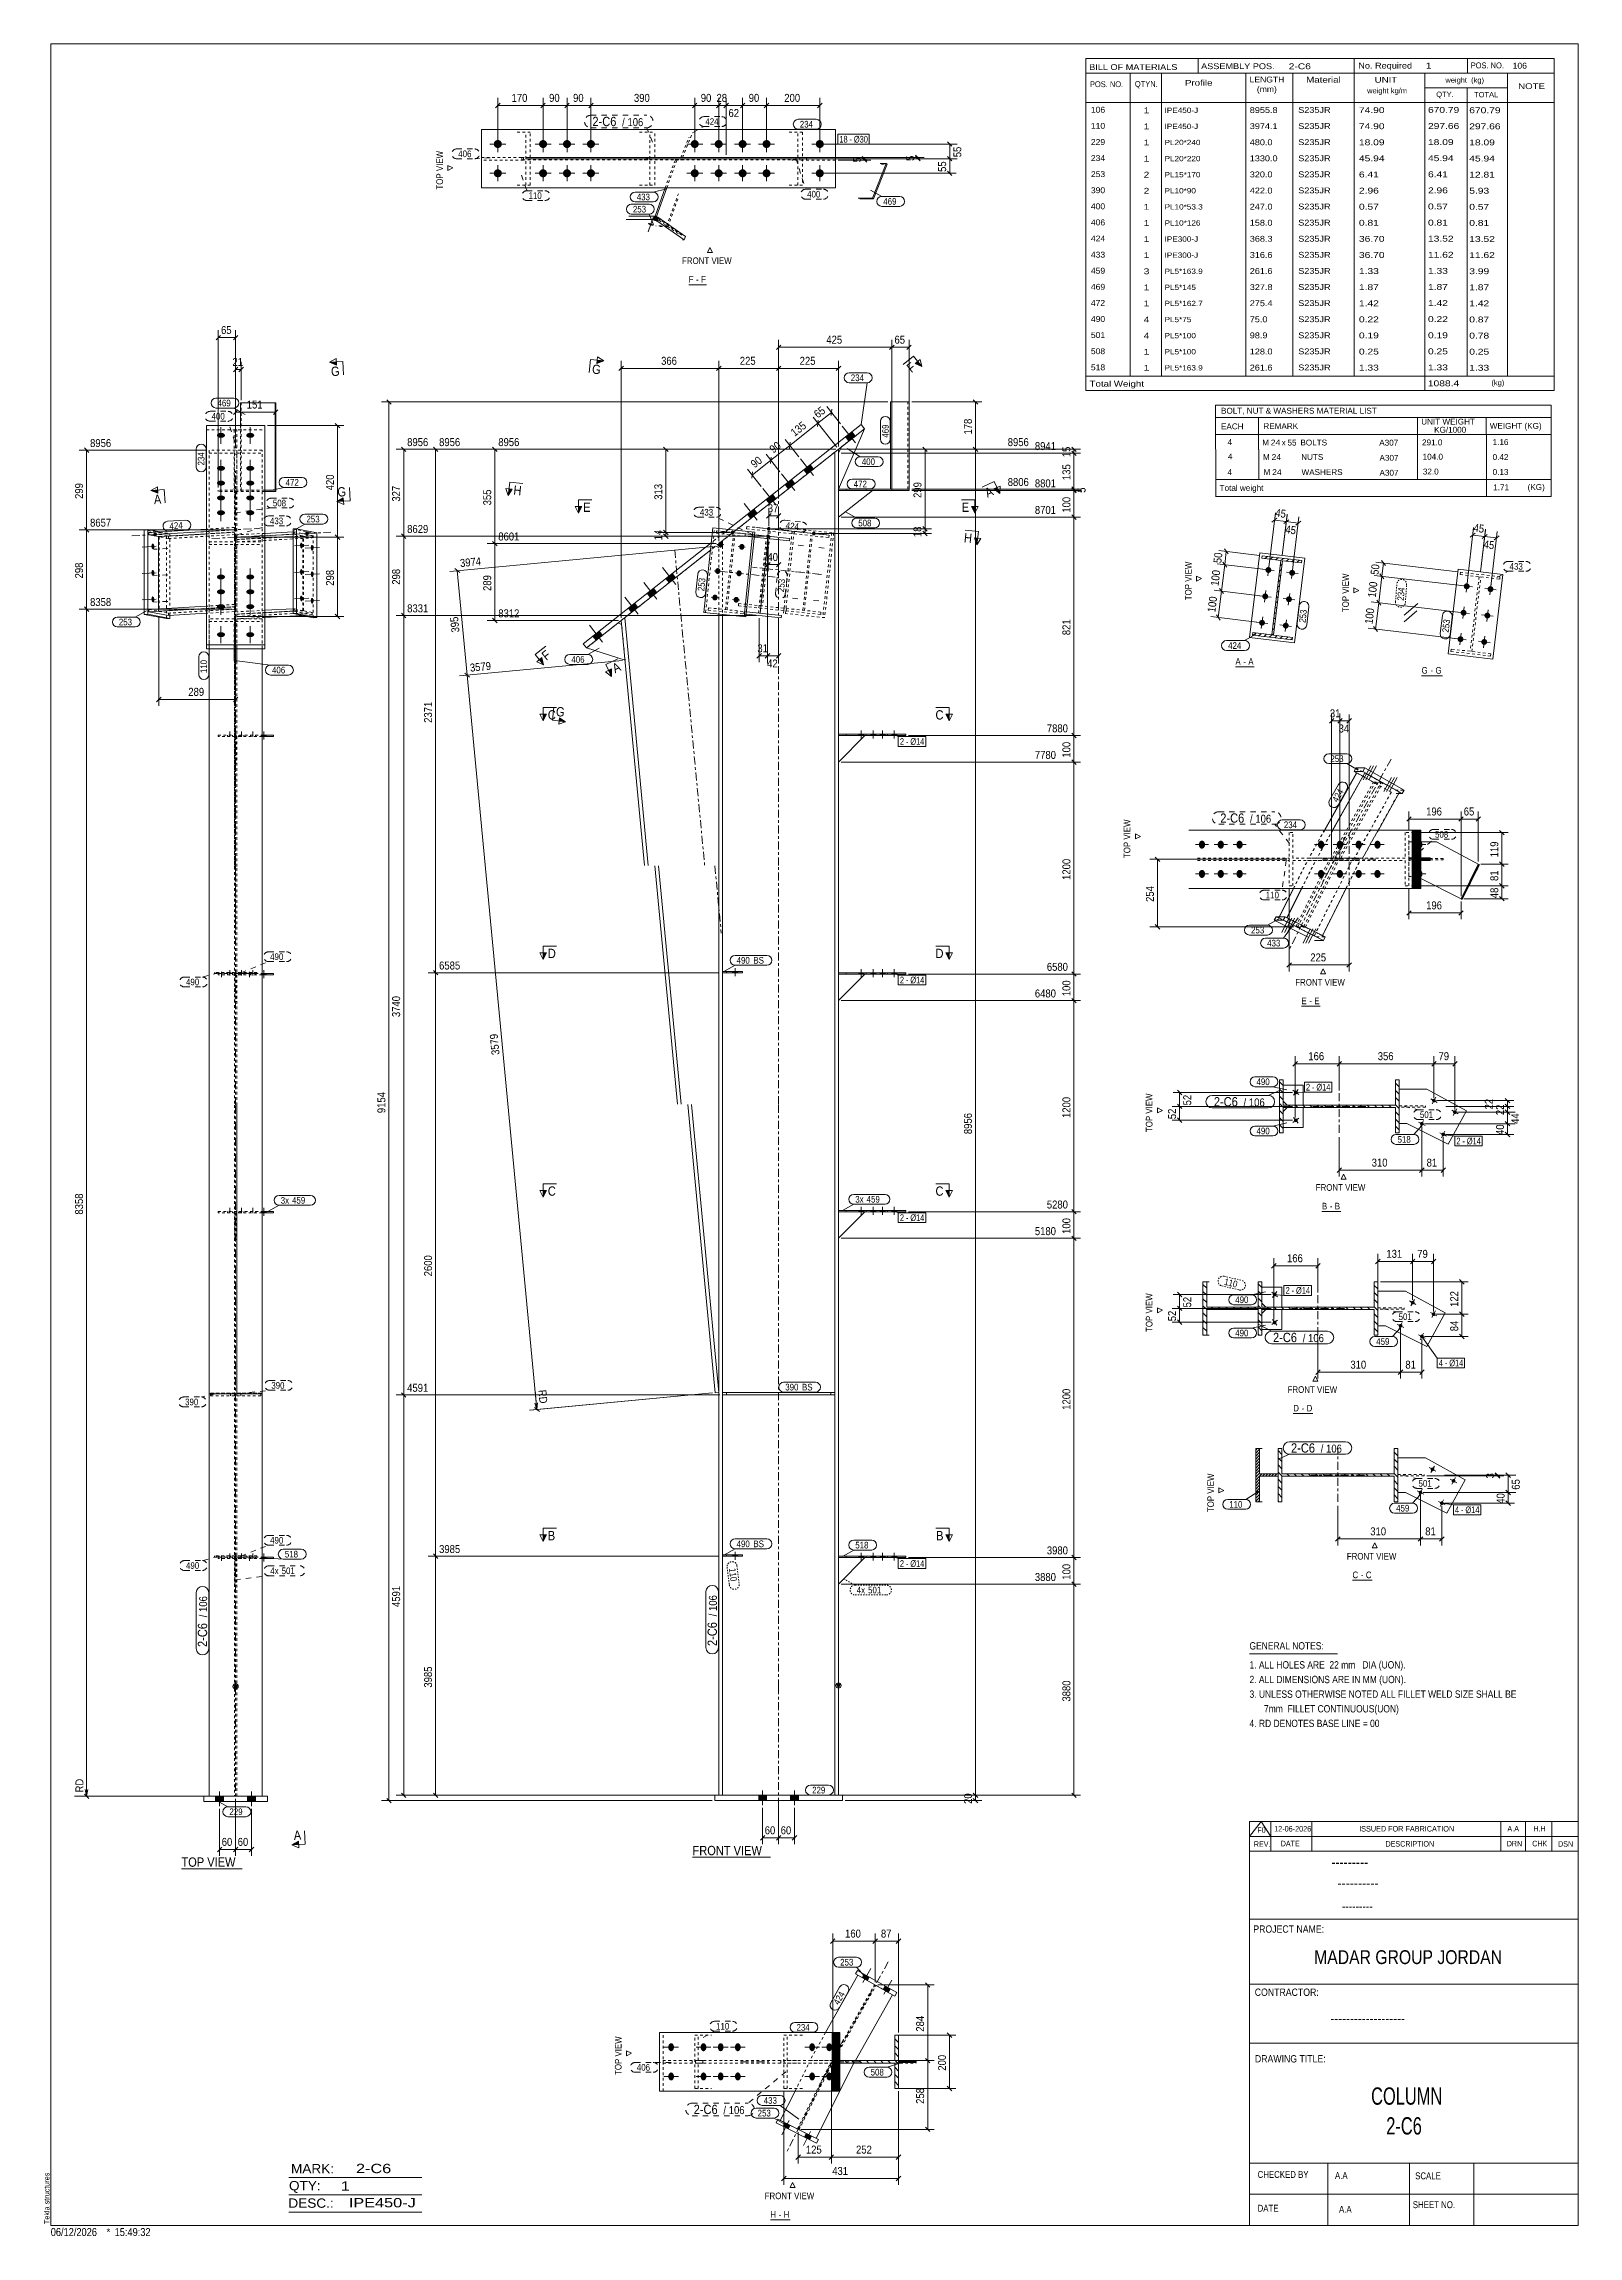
# Model space of a CAD drawing. Header units: millimetres. Extents: x 2 to 579, y 1 to 825.
import ezdxf

# ---------------------------------------------------------------- set-up
doc = ezdxf.new("R2010")
doc.units = ezdxf.units.MM
for name, pattern in [('XKITLINE00', [0]), ('XKITLINE01', [4, 1, -1, 1, -1]), ('XKITLINE02', [4, 2, -2]), ('XKITLINE03', [6, 3, -1, 1, -1]), ('XKITLINE04', [3, 0.5, -0.5, 0.5, -0.5, 0.5, -0.5])]:
    doc.linetypes.add(name, pattern=pattern)
for name, color, linetype, lineweight in [('Bolt', 3, 'Continuous', 0), ('BoltMark', 7, 'Continuous', 0), ('Dimensions', 7, 'Continuous', 0), ('DrawingSheet', 5, 'Continuous', 0), ('OtherObjectType', 7, 'Continuous', 0), ('Part', 2, 'Continuous', 0), ('PartMark', 7, 'Continuous', 0), ('Section', 6, 'Continuous', 0)]:
    doc.layers.add(name, color=color, linetype=linetype, lineweight=lineweight)
doc.styles.add('@ARIAL_UNICODE_MS_BOLD', font='ARIAL.TTF')
doc.styles.add('ARIAL', font='ARIAL.TTF')
doc.styles.add('ARIAL_NARROW', font='ARIALN.TTF')
doc.styles.add('COMIC_SANS_MS_BOLD', font='COMICBD.TTF')
doc.styles.add('SWIS721_EX_BT', font='ARIAL.TTF')
doc.styles.add('SWISSE', font='ARIAL.TTF')

# ---------------------------------------------------------------- blocks, each defined once
blk = doc.blocks.new('*A1')
at = {"layer": 'Part', "color": 7, "linetype": 'XKITLINE00', "lineweight": 0}
for p, q in [((460.13, 357.48), (458.73, 358.88)), ((460.13, 354.78), (458.73, 356.18)), ((502.39, 358.33), (502.33, 358.38)), ((503.73, 354.29), (502.33, 355.69)), ((503.73, 356.98), (502.39, 358.33)), ((503.73, 359.68), (503.73, 359.68)), ((503.73, 359.68), (503.73, 359.68)), ((460.13, 352.09), (458.73, 353.49)), ((460.3, 349.23), (458.73, 350.8)), ((460.13, 346.7), (458.73, 348.1)), ((463, 349.23), (462.1, 350.13)), ((465.69, 349.23), (464.79, 350.13)), ((468.39, 349.23), (467.49, 350.13)), ((471.08, 349.23), (470.18, 350.13)), ((473.77, 349.23), (472.87, 350.13)), ((476.47, 349.23), (475.57, 350.13)), ((479.16, 349.23), (478.26, 350.13)), ((481.86, 349.23), (480.96, 350.13)), ((484.55, 349.23), (483.65, 350.13)), ((487.24, 349.23), (486.34, 350.13)), ((489.94, 349.23), (489.04, 350.13)), ((492.63, 349.23), (491.73, 350.13)), ((495.33, 349.23), (494.43, 350.13)), ((498.02, 349.23), (497.12, 350.13)), ((500.71, 349.23), (499.81, 350.13)), ((503.73, 351.6), (502.33, 353)), ((503.73, 348.9), (502.33, 350.3)), ((503.73, 346.21), (502.33, 347.61)), ((460.13, 344.01), (458.73, 345.41)), ((460.13, 341.31), (458.73, 342.71)), ((459.08, 339.68), (458.73, 340.02)), ((503.73, 343.51), (502.33, 344.91)), ((503.73, 340.82), (502.33, 342.22))]:
    blk.add_line(p, q, dxfattribs=at)
blk = doc.blocks.new('*A2')
at = {"layer": 'Part', "color": 7, "linetype": 'XKITLINE00', "lineweight": 0}
for p, q in [((439.41, 357.31), (438.01, 358.72)), ((439.41, 354.62), (438.01, 356.02)), ((439.41, 351.92), (438.01, 353.33)), ((439.41, 349.23), (438.01, 350.63)), ((438.07, 347.88), (438.01, 347.94)), ((439.41, 346.53), (438.07, 347.88)), ((442.11, 349.23), (441.21, 350.13)), ((444.8, 349.23), (443.9, 350.13)), ((447.5, 349.23), (446.6, 350.13)), ((450.19, 349.23), (449.29, 350.13)), ((452.88, 349.23), (451.98, 350.13)), ((455.58, 349.23), (454.68, 350.13)), ((458.27, 349.23), (457.37, 350.13)), ((439.41, 343.84), (438.01, 345.25)), ((439.41, 341.15), (438.01, 342.55)), ((438.19, 339.68), (438.01, 339.86))]:
    blk.add_line(p, q, dxfattribs=at)
blk = doc.blocks.new('*A3')
at = {"layer": 'Part', "color": 7, "linetype": 'XKITLINE00', "lineweight": 0}
for p, q in [((511.21, 297.02), (511.21, 297.02)), ((511.21, 297.02), (511.21, 297.02)), ((467.61, 294.82), (466.21, 296.22)), ((467.61, 292.12), (466.21, 293.52)), ((467.61, 289.43), (466.21, 290.83)), ((509.86, 295.67), (509.81, 295.72)), ((511.21, 291.63), (509.81, 293.03)), ((511.21, 288.93), (509.81, 290.33)), ((511.21, 294.32), (509.86, 295.67)), ((467.77, 286.57), (466.21, 288.13)), ((467.61, 284.04), (466.21, 285.44)), ((467.61, 281.35), (466.21, 282.75)), ((470.47, 286.57), (469.57, 287.47)), ((473.16, 286.57), (472.26, 287.47)), ((475.86, 286.57), (474.96, 287.47)), ((478.55, 286.57), (477.65, 287.47)), ((481.24, 286.57), (480.34, 287.47)), ((483.94, 286.57), (483.04, 287.47)), ((486.63, 286.57), (485.73, 287.47)), ((489.33, 286.57), (488.43, 287.47)), ((492.02, 286.57), (491.12, 287.47)), ((494.71, 286.57), (493.81, 287.47)), ((497.41, 286.57), (496.51, 287.47)), ((500.1, 286.57), (499.2, 287.47)), ((502.8, 286.57), (501.9, 287.47)), ((505.49, 286.57), (504.59, 287.47)), ((508.19, 286.57), (507.29, 287.47)), ((511.21, 286.24), (509.81, 287.64)), ((511.21, 283.54), (509.81, 284.94)), ((511.21, 280.85), (509.81, 282.25)), ((467.61, 278.65), (466.21, 280.05)), ((466.55, 277.02), (466.21, 277.36)), ((511.21, 278.16), (509.81, 279.56))]:
    blk.add_line(p, q, dxfattribs=at)
blk = doc.blocks.new('*A4')
at = {"layer": 'Part', "color": 7, "linetype": 'XKITLINE00', "lineweight": 0}
for p, q in [((458.39, 297.02), (457.82, 296.45)), ((459.23, 296.73), (457.82, 295.32)), ((459.23, 295.6), (457.82, 294.19)), ((459.23, 294.47), (457.82, 293.06)), ((459.23, 293.34), (457.82, 291.93)), ((459.23, 292.21), (457.82, 290.8)), ((459.23, 291.08), (457.82, 289.68)), ((459.23, 289.95), (457.82, 288.55)), ((459.23, 288.82), (458.1, 287.69)), ((458.1, 287.69), (457.82, 287.42)), ((458.66, 287.13), (457.82, 286.29)), ((459.23, 286.57), (457.82, 285.16)), ((459.23, 285.44), (457.82, 284.03)), ((459.23, 284.31), (457.82, 282.9)), ((459.23, 283.18), (457.82, 281.77)), ((459.23, 282.05), (457.82, 280.64)), ((459.23, 280.92), (457.82, 279.51)), ((459.23, 287.69), (458.66, 287.13)), ((460.13, 287.47), (459.23, 286.57)), ((461.26, 287.47), (460.36, 286.57)), ((462.39, 287.47), (461.49, 286.57)), ((463.52, 287.47), (462.62, 286.57)), ((464.65, 287.47), (463.75, 286.57)), ((465.78, 287.47), (464.88, 286.57)), ((466.21, 286.77), (466, 286.57)), ((459.23, 279.79), (457.82, 278.38)), ((459.23, 278.66), (457.82, 277.25)), ((459.23, 277.53), (458.71, 277.02))]:
    blk.add_line(p, q, dxfattribs=at)
blk = doc.blocks.new('*A5')
at = {"layer": 'Part', "color": 7, "linetype": 'XKITLINE00', "lineweight": 0}
for p, q in [((460.22, 632.57), (460.22, 632.57)), ((460.22, 632.57), (460.22, 632.57)), ((462.23, 632.33), (461.23, 631.54)), ((464.23, 632.08), (463.23, 631.3)), ((466.24, 631.84), (465.24, 631.05)), ((467.47, 627.36), (466.75, 626.79)), ((467.72, 629.37), (466.99, 628.8)), ((468.25, 631.6), (467.24, 630.81)), ((470.25, 631.35), (469.25, 630.57)), ((472.26, 631.11), (471.26, 630.33)), ((474.26, 630.87), (473.26, 630.08)), ((466.5, 619.34), (465.78, 618.77)), ((466.75, 621.34), (466.02, 620.78)), ((466.99, 623.35), (466.27, 622.78)), ((467.23, 625.35), (466.51, 624.79)), ((465.53, 611.31), (464.81, 610.75)), ((465.78, 613.32), (465.05, 612.75)), ((466.02, 615.33), (465.29, 614.76)), ((466.26, 617.33), (465.54, 616.76)), ((457.93, 603.53), (456.92, 602.75)), ((459.93, 603.29), (458.93, 602.51)), ((461.94, 603.05), (460.94, 602.26)), ((464.56, 603.29), (462.94, 602.02)), ((464.8, 605.3), (464.08, 604.73)), ((465.05, 607.3), (464.32, 606.73)), ((465.29, 609.31), (464.57, 608.74)), ((465.95, 602.56), (464.95, 601.78)), ((467.96, 602.32), (466.95, 601.53)), ((469.96, 602.08), (468.96, 601.29)), ((471.58, 601.53), (470.97, 601.05))]:
    blk.add_line(p, q, dxfattribs=at)
blk = doc.blocks.new('*A6')
at = {"layer": 'Part', "color": 7, "linetype": 'XKITLINE00', "lineweight": 0}
for p, q in [((231.12, 758.92), (232.36, 760.16)), ((231.33, 758.85), (232.56, 760.09)), ((231.53, 758.78), (232.76, 760.01)), ((231.73, 758.7), (232.97, 759.94)), ((231.75, 759.82), (232.15, 760.23)), ((231.94, 758.63), (233.17, 759.87)), ((232.14, 758.56), (233.17, 759.59)), ((232.34, 758.49), (233.17, 759.31)), ((232.55, 758.41), (233.17, 759.04)), ((232.75, 758.34), (233.17, 758.76)), ((232.96, 758.27), (233.17, 758.48)), ((233.16, 758.19), (233.17, 758.21)), ((233.17, 759.87), (233.17, 759.87))]:
    blk.add_line(p, q, dxfattribs=at)
blk = doc.blocks.new('*A7')
at = {"layer": 'Part', "color": 7, "linetype": 'XKITLINE00', "lineweight": 0}
for p, q in [((516.79, 529.5), (516.6, 529.31)), ((517.22, 529.5), (516.6, 528.88)), ((517.66, 529.5), (516.6, 528.44)), ((518.09, 529.5), (516.6, 528.01)), ((518.53, 529.5), (516.6, 527.57)), ((518.97, 529.5), (516.6, 527.14)), ((519.4, 529.5), (516.6, 526.7)), ((519.84, 529.5), (516.6, 526.27)), ((519.84, 529.06), (516.6, 525.83)), ((519.84, 528.63), (516.6, 525.4)), ((519.84, 528.19), (516.6, 524.96)), ((519.84, 527.76), (516.6, 524.53)), ((519.84, 527.32), (516.6, 524.09)), ((519.84, 526.89), (516.6, 523.66)), ((519.84, 526.45), (516.6, 523.22)), ((519.84, 526.02), (516.6, 522.79)), ((519.84, 525.58), (516.6, 522.35)), ((519.84, 525.15), (516.6, 521.92)), ((519.84, 524.71), (516.6, 521.48)), ((519.84, 524.28), (516.6, 521.05)), ((519.84, 523.84), (516.6, 520.61)), ((519.84, 523.41), (516.6, 520.17)), ((519.84, 522.97), (516.6, 519.74)), ((519.84, 522.54), (516.6, 519.3)), ((519.84, 522.1), (516.6, 518.87)), ((519.84, 521.66), (516.6, 518.43)), ((519.84, 521.23), (516.6, 518)), ((519.84, 520.79), (516.6, 517.56)), ((519.84, 520.36), (516.6, 517.13)), ((519.84, 519.92), (516.6, 516.69)), ((519.84, 519.49), (516.6, 516.26)), ((519.84, 519.05), (516.6, 515.82)), ((519.84, 518.62), (516.6, 515.39)), ((519.84, 518.18), (516.6, 514.95)), ((519.84, 517.75), (516.6, 514.52)), ((519.84, 517.31), (516.6, 514.08)), ((519.84, 516.88), (516.6, 513.65)), ((519.84, 516.44), (516.6, 513.21)), ((519.84, 516.01), (516.6, 512.78)), ((519.84, 515.57), (516.6, 512.34)), ((519.84, 515.14), (516.6, 511.91)), ((519.84, 514.7), (516.6, 511.47)), ((519.84, 514.27), (516.6, 511.04)), ((519.84, 513.83), (516.6, 510.6)), ((519.84, 513.4), (516.6, 510.17)), ((519.84, 512.96), (516.6, 509.73)), ((519.84, 512.53), (516.6, 509.3)), ((519.84, 512.09), (516.6, 508.86)), ((519.84, 511.66), (516.6, 508.43)), ((519.84, 511.22), (516.6, 507.99)), ((519.84, 510.79), (516.6, 507.56)), ((519.84, 510.35), (516.98, 507.5)), ((519.84, 509.92), (517.42, 507.5)), ((519.84, 509.48), (517.85, 507.5)), ((519.84, 509.05), (518.29, 507.5)), ((519.84, 508.61), (518.72, 507.5)), ((519.84, 508.17), (519.16, 507.5)), ((519.84, 507.74), (519.59, 507.5))]:
    blk.add_line(p, q, dxfattribs=at)
blk = doc.blocks.new('*A8')
at = {"layer": 'Part', "color": 7, "linetype": 'XKITLINE00', "lineweight": 0}
for p, q in [((520.73, 518), (519.84, 518.89)), ((520.59, 518), (519.84, 518.76)), ((520.46, 518), (519.84, 518.62)), ((520.32, 518), (519.84, 518.49)), ((520.19, 518), (519.84, 518.35)), ((520.05, 518), (519.84, 518.22)), ((519.92, 518), (519.84, 518.08)), ((520.86, 518), (519.86, 519)), ((521, 518), (520, 519)), ((521.13, 518), (520.13, 519)), ((521.27, 518), (520.27, 519)), ((521.4, 518), (520.4, 519)), ((521.54, 518), (520.54, 519)), ((521.67, 518), (520.67, 519)), ((521.81, 518), (520.81, 519)), ((521.94, 518), (520.94, 519)), ((522.07, 518), (521.07, 519)), ((522.21, 518), (521.21, 519)), ((522.34, 518), (521.34, 519)), ((522.42, 518.05), (521.48, 519)), ((522.49, 518.12), (521.61, 519)), ((522.56, 518.19), (521.75, 519)), ((522.62, 518.26), (521.88, 519)), ((522.69, 518.32), (522.02, 519)), ((522.76, 518.39), (522.15, 519)), ((522.83, 518.46), (522.29, 519)), ((522.89, 518.53), (522.42, 519)), ((522.48, 518), (522.42, 518.05)), ((522.61, 518), (522.49, 518.12)), ((522.96, 518.59), (522.56, 519)), ((522.75, 518), (522.56, 518.19)), ((522.88, 518), (522.62, 518.26)), ((523.03, 518.66), (522.69, 519)), ((523.02, 518), (522.69, 518.32)), ((523.15, 518), (522.76, 518.39)), ((523.1, 518.73), (522.83, 519)), ((523.29, 518), (522.83, 518.46)), ((523.36, 518.05), (522.89, 518.53)), ((523.16, 518.8), (522.96, 519)), ((523.36, 518.19), (522.96, 518.59)), ((523.36, 518.32), (523.03, 518.66)), ((523.23, 518.86), (523.1, 519)), ((523.36, 518.46), (523.1, 518.73)), ((523.36, 518.59), (523.16, 518.8)), ((523.3, 518.93), (523.23, 519)), ((523.36, 518.73), (523.23, 518.86)), ((523.36, 518.86), (523.3, 518.93))]:
    blk.add_line(p, q, dxfattribs=at)
blk = doc.blocks.new('*A9')
at = {"layer": 'Part', "color": 7, "linetype": 'XKITLINE00', "lineweight": 0}
for p, q in [((539.18, 510.93), (538.51, 510.71)), ((539.21, 510.99), (538.54, 510.77)), ((539.24, 511.05), (538.57, 510.83)), ((539.27, 511.11), (538.6, 510.89)), ((539.3, 511.17), (538.63, 510.95)), ((539.33, 511.23), (538.66, 511.01)), ((539.36, 511.29), (538.69, 511.07)), ((539.39, 511.35), (538.72, 511.13)), ((539.42, 511.41), (538.75, 511.19)), ((539.45, 511.47), (538.78, 511.25)), ((539.48, 511.53), (538.81, 511.31)), ((539.51, 511.59), (538.84, 511.37)), ((539.54, 511.65), (538.87, 511.43)), ((539.57, 511.71), (538.9, 511.49)), ((539.6, 511.77), (538.93, 511.55)), ((539.63, 511.84), (538.96, 511.61)), ((539.66, 511.9), (538.99, 511.67)), ((539.69, 511.96), (539.02, 511.73)), ((539.72, 512.02), (539.05, 511.79)), ((539.75, 512.08), (539.08, 511.85)), ((539.78, 512.14), (539.11, 511.91)), ((539.81, 512.2), (539.14, 511.97)), ((539.84, 512.26), (539.17, 512.03)), ((539.87, 512.32), (539.2, 512.09)), ((539.9, 512.38), (539.23, 512.15)), ((539.93, 512.44), (539.26, 512.21)), ((539.96, 512.5), (539.29, 512.27)), ((539.99, 512.56), (539.32, 512.33)), ((540.02, 512.62), (539.35, 512.39)), ((540.05, 512.68), (539.38, 512.45)), ((540.08, 512.74), (539.41, 512.52)), ((540.11, 512.8), (539.44, 512.58)), ((540.14, 512.86), (539.47, 512.64)), ((540.17, 512.92), (539.5, 512.7)), ((540.2, 512.98), (539.53, 512.76)), ((540.23, 513.04), (539.56, 512.82)), ((540.26, 513.1), (539.59, 512.88)), ((540.29, 513.16), (539.62, 512.94)), ((540.32, 513.22), (539.65, 513)), ((540.35, 513.28), (539.68, 513.06)), ((540.38, 513.34), (539.71, 513.12)), ((540.41, 513.4), (539.74, 513.18)), ((540.44, 513.46), (539.77, 513.24)), ((540.47, 513.52), (539.8, 513.3)), ((540.5, 513.58), (539.83, 513.36)), ((540.53, 513.64), (539.86, 513.42)), ((540.56, 513.7), (539.89, 513.48)), ((540.59, 513.76), (539.92, 513.54)), ((540.62, 513.82), (539.95, 513.6)), ((540.65, 513.88), (539.98, 513.66)), ((540.68, 513.94), (540.01, 513.72)), ((540.71, 514), (540.04, 513.78)), ((540.74, 514.06), (540.07, 513.84)), ((540.77, 514.13), (540.1, 513.9)), ((540.8, 514.19), (540.13, 513.96)), ((540.83, 514.25), (540.16, 514.02)), ((540.86, 514.31), (540.19, 514.08)), ((540.89, 514.37), (540.22, 514.14)), ((540.92, 514.43), (540.25, 514.2)), ((540.95, 514.49), (540.28, 514.26)), ((540.98, 514.55), (540.31, 514.32)), ((541.01, 514.61), (540.34, 514.38)), ((541.04, 514.67), (540.37, 514.44)), ((541.07, 514.73), (540.4, 514.5)), ((541.1, 514.79), (540.43, 514.56)), ((541.13, 514.85), (540.46, 514.62)), ((541.16, 514.91), (540.49, 514.68)), ((541.19, 514.97), (540.52, 514.74)), ((541.23, 515.03), (540.55, 514.81)), ((541.26, 515.09), (540.58, 514.87)), ((541.29, 515.15), (540.61, 514.93)), ((541.32, 515.21), (540.64, 514.99)), ((541.35, 515.27), (540.67, 515.05)), ((541.38, 515.33), (540.7, 515.11)), ((541.41, 515.39), (540.73, 515.17)), ((541.44, 515.45), (540.76, 515.23)), ((541.47, 515.51), (540.79, 515.29)), ((541.5, 515.57), (540.83, 515.35)), ((541.53, 515.63), (540.86, 515.41)), ((541.56, 515.69), (540.89, 515.47)), ((541.59, 515.75), (540.92, 515.53)), ((541.62, 515.81), (540.95, 515.59)), ((541.65, 515.87), (540.98, 515.65)), ((541.68, 515.93), (541.01, 515.71)), ((541.71, 515.99), (541.04, 515.77)), ((541.74, 516.05), (541.07, 515.83)), ((541.77, 516.11), (541.1, 515.89)), ((541.8, 516.17), (541.13, 515.95)), ((541.83, 516.23), (541.16, 516.01)), ((541.86, 516.29), (541.19, 516.07)), ((541.89, 516.35), (541.22, 516.13)), ((541.92, 516.42), (541.25, 516.19)), ((541.86, 516.45), (541.28, 516.25)), ((541.8, 516.48), (541.31, 516.31)), ((541.74, 516.51), (541.34, 516.37)), ((541.68, 516.54), (541.37, 516.43)), ((541.62, 516.57), (541.4, 516.49)), ((541.56, 516.6), (541.43, 516.55)), ((541.47, 516.62), (541.46, 516.61)), ((535.66, 503.88), (535.01, 503.66)), ((535.69, 503.94), (535.02, 503.72)), ((535.72, 504), (535.05, 503.78)), ((535.63, 503.82), (535.06, 503.63)), ((535.75, 504.06), (535.08, 503.84)), ((535.78, 504.12), (535.11, 503.9)), ((535.6, 503.76), (535.12, 503.6)), ((535.81, 504.18), (535.14, 503.96)), ((535.84, 504.24), (535.17, 504.02)), ((535.57, 503.7), (535.18, 503.57)), ((535.87, 504.3), (535.2, 504.08)), ((535.9, 504.36), (535.23, 504.14)), ((535.54, 503.64), (535.24, 503.54)), ((535.93, 504.42), (535.26, 504.2)), ((535.96, 504.48), (535.29, 504.26)), ((535.51, 503.58), (535.3, 503.51)), ((535.99, 504.54), (535.32, 504.32)), ((536.02, 504.6), (535.35, 504.38)), ((535.48, 503.52), (535.36, 503.48)), ((536.05, 504.66), (535.38, 504.44)), ((536.08, 504.72), (535.41, 504.5)), ((536.11, 504.78), (535.44, 504.56)), ((536.14, 504.84), (535.47, 504.62)), ((536.17, 504.9), (535.5, 504.68)), ((536.2, 504.97), (535.53, 504.74)), ((536.23, 505.03), (535.56, 504.8)), ((536.26, 505.09), (535.59, 504.86)), ((536.29, 505.15), (535.62, 504.92)), ((536.32, 505.21), (535.65, 504.98)), ((536.35, 505.27), (535.68, 505.04)), ((536.38, 505.33), (535.71, 505.1)), ((536.41, 505.39), (535.74, 505.16)), ((536.44, 505.45), (535.77, 505.22)), ((536.47, 505.51), (535.8, 505.28)), ((536.5, 505.57), (535.83, 505.34)), ((536.53, 505.63), (535.86, 505.4)), ((536.56, 505.69), (535.89, 505.46)), ((536.59, 505.75), (535.92, 505.52)), ((536.62, 505.81), (535.95, 505.58)), ((536.65, 505.87), (535.98, 505.65)), ((536.68, 505.93), (536.01, 505.71)), ((536.71, 505.99), (536.04, 505.77)), ((536.74, 506.05), (536.07, 505.83)), ((536.77, 506.11), (536.1, 505.89)), ((536.8, 506.17), (536.13, 505.95)), ((536.83, 506.23), (536.16, 506.01)), ((536.86, 506.29), (536.19, 506.07)), ((536.89, 506.35), (536.22, 506.13)), ((536.92, 506.41), (536.25, 506.19)), ((536.95, 506.47), (536.28, 506.25)), ((536.98, 506.53), (536.31, 506.31)), ((537.01, 506.59), (536.34, 506.37)), ((537.04, 506.65), (536.37, 506.43)), ((537.07, 506.71), (536.4, 506.49)), ((537.1, 506.77), (536.43, 506.55)), ((537.13, 506.83), (536.46, 506.61)), ((537.16, 506.89), (536.49, 506.67)), ((537.19, 506.95), (536.52, 506.73)), ((537.22, 507.01), (536.55, 506.79)), ((537.25, 507.07), (536.58, 506.85)), ((537.28, 507.13), (536.61, 506.91)), ((537.32, 507.19), (536.64, 506.97)), ((537.35, 507.26), (536.67, 507.03)), ((537.38, 507.32), (536.7, 507.09)), ((537.41, 507.38), (536.73, 507.15)), ((537.44, 507.44), (536.76, 507.21)), ((537.47, 507.5), (536.79, 507.27)), ((537.5, 507.56), (536.82, 507.33)), ((537.53, 507.62), (536.85, 507.39)), ((537.56, 507.68), (536.89, 507.45)), ((537.59, 507.74), (536.92, 507.51)), ((537.62, 507.8), (536.95, 507.57)), ((537.65, 507.86), (536.98, 507.63)), ((537.68, 507.92), (537.01, 507.69)), ((537.71, 507.98), (537.04, 507.75)), ((537.74, 508.04), (537.07, 507.81)), ((537.77, 508.1), (537.1, 507.87)), ((537.8, 508.16), (537.13, 507.94)), ((537.83, 508.22), (537.16, 508)), ((537.86, 508.28), (537.19, 508.06)), ((537.89, 508.34), (537.22, 508.12)), ((537.92, 508.4), (537.25, 508.18)), ((537.95, 508.46), (537.28, 508.24)), ((537.98, 508.52), (537.31, 508.3)), ((538.01, 508.58), (537.34, 508.36)), ((538.04, 508.64), (537.37, 508.42)), ((538.07, 508.7), (537.4, 508.48)), ((538.1, 508.76), (537.43, 508.54)), ((538.13, 508.82), (537.46, 508.6)), ((538.16, 508.88), (537.49, 508.66)), ((538.19, 508.94), (537.52, 508.72)), ((538.22, 509), (537.55, 508.78)), ((538.25, 509.06), (537.58, 508.84)), ((538.28, 509.12), (537.61, 508.9)), ((538.31, 509.18), (537.64, 508.96)), ((538.34, 509.24), (537.67, 509.02)), ((538.37, 509.3), (537.7, 509.08)), ((538.4, 509.36), (537.73, 509.14)), ((538.43, 509.42), (537.76, 509.2)), ((538.46, 509.48), (537.79, 509.26)), ((538.49, 509.55), (537.82, 509.32)), ((538.52, 509.61), (537.85, 509.38)), ((538.55, 509.67), (537.88, 509.44)), ((538.58, 509.73), (537.91, 509.5)), ((538.61, 509.79), (537.94, 509.56)), ((538.64, 509.85), (537.97, 509.62)), ((538.67, 509.91), (538, 509.68)), ((538.7, 509.97), (538.03, 509.74)), ((538.73, 510.03), (538.06, 509.8)), ((538.76, 510.09), (538.09, 509.86)), ((538.79, 510.15), (538.12, 509.92)), ((538.82, 510.21), (538.15, 509.98)), ((538.85, 510.27), (538.18, 510.04)), ((538.88, 510.33), (538.21, 510.1)), ((538.91, 510.39), (538.24, 510.16)), ((538.94, 510.45), (538.27, 510.23)), ((538.97, 510.51), (538.3, 510.29)), ((539, 510.57), (538.33, 510.35)), ((539.03, 510.63), (538.36, 510.41)), ((539.06, 510.69), (538.39, 510.47)), ((539.09, 510.75), (538.42, 510.53)), ((539.12, 510.81), (538.45, 510.59)), ((539.15, 510.87), (538.48, 510.65))]:
    blk.add_line(p, q, dxfattribs=at)
blk = doc.blocks.new('*A10')
at = {"layer": 'Part', "color": 7, "linetype": 'XKITLINE00', "lineweight": 0}
for p, q in [((468.13, 433.43), (466.73, 434.83)), ((468.13, 430.73), (466.73, 432.13)), ((468.13, 428.04), (466.73, 429.44)), ((510.39, 434.28), (510.33, 434.33)), ((511.73, 430.24), (510.33, 431.64)), ((511.73, 427.55), (510.33, 428.95)), ((511.73, 432.93), (510.39, 434.28)), ((511.73, 435.63), (511.73, 435.63)), ((511.73, 435.63), (511.73, 435.63)), ((468.3, 425.18), (466.73, 426.75)), ((468.13, 422.65), (466.73, 424.05)), ((468.13, 419.96), (466.73, 421.36)), ((471, 425.18), (470.1, 426.08)), ((473.69, 425.18), (472.79, 426.08)), ((476.39, 425.18), (475.49, 426.08)), ((479.08, 425.18), (478.18, 426.08)), ((481.77, 425.18), (480.87, 426.08)), ((484.47, 425.18), (483.57, 426.08)), ((487.16, 425.18), (486.26, 426.08)), ((489.86, 425.18), (488.96, 426.08)), ((492.55, 425.18), (491.65, 426.08)), ((495.24, 425.18), (494.34, 426.08)), ((497.94, 425.18), (497.04, 426.08)), ((500.63, 425.18), (499.73, 426.08)), ((503.33, 425.18), (502.43, 426.08)), ((506.02, 425.18), (505.12, 426.08)), ((508.71, 425.18), (507.81, 426.08)), ((511.73, 424.85), (510.33, 426.25)), ((511.73, 422.16), (510.33, 423.56)), ((511.73, 419.46), (510.33, 420.86)), ((468.13, 417.26), (466.73, 418.66)), ((467.08, 415.63), (466.73, 415.97)), ((511.73, 416.77), (510.33, 418.17))]:
    blk.add_line(p, q, dxfattribs=at)
blk = doc.blocks.new('*A11')
at = {"layer": 'Part', "color": 7, "linetype": 'XKITLINE00', "lineweight": 0}
for p, q in [((298.84, 77.48), (298.68, 77.32)), ((299.23, 77.48), (298.68, 76.93)), ((299.61, 77.48), (298.68, 76.55)), ((300, 77.48), (298.68, 76.16)), ((300.38, 77.48), (298.68, 75.78)), ((300.77, 77.48), (298.68, 75.39)), ((301.16, 77.48), (298.68, 75)), ((301.54, 77.48), (298.68, 74.62)), ((301.54, 77.1), (298.68, 74.23)), ((301.54, 76.71), (298.68, 73.85)), ((301.54, 76.33), (298.68, 73.46)), ((301.54, 75.94), (298.68, 73.07)), ((301.54, 75.55), (298.68, 72.69)), ((301.54, 75.17), (298.68, 72.3)), ((301.54, 74.78), (298.68, 71.92)), ((301.54, 74.4), (298.68, 71.53)), ((301.54, 74.01), (298.68, 71.14)), ((301.54, 73.62), (298.68, 70.76)), ((301.54, 73.24), (298.68, 70.37)), ((301.54, 72.85), (298.68, 69.99)), ((301.54, 72.47), (298.68, 69.6)), ((301.54, 72.08), (298.68, 69.21)), ((301.54, 71.69), (298.68, 68.83)), ((301.54, 71.31), (298.68, 68.44)), ((301.54, 70.92), (298.68, 68.06)), ((301.54, 70.54), (298.68, 67.67)), ((301.54, 70.15), (298.68, 67.28)), ((301.54, 69.76), (298.68, 66.9)), ((301.54, 69.38), (298.68, 66.51)), ((301.54, 68.99), (298.68, 66.13)), ((301.54, 68.61), (298.68, 65.74)), ((301.54, 68.22), (298.68, 65.36)), ((301.54, 67.83), (298.68, 64.97)), ((301.54, 67.45), (298.68, 64.58)), ((301.54, 67.06), (298.68, 64.2)), ((301.54, 66.68), (298.68, 63.81)), ((301.54, 66.29), (298.68, 63.43)), ((301.54, 65.9), (298.68, 63.04)), ((301.54, 65.52), (298.68, 62.65)), ((301.54, 65.13), (298.68, 62.27)), ((301.54, 64.75), (298.68, 61.88)), ((301.54, 64.36), (298.68, 61.5)), ((301.54, 63.98), (298.68, 61.11)), ((301.54, 63.59), (298.68, 60.72)), ((301.54, 63.2), (298.68, 60.34)), ((301.54, 62.82), (298.68, 59.95)), ((301.54, 62.43), (298.68, 59.57)), ((301.54, 62.05), (298.68, 59.18)), ((301.54, 61.66), (298.68, 58.79)), ((301.54, 61.27), (298.68, 58.41)), ((301.54, 60.89), (298.68, 58.02)), ((301.54, 60.5), (298.68, 57.64)), ((301.54, 60.12), (298.68, 57.25)), ((301.54, 59.73), (298.68, 56.86)), ((301.54, 59.34), (298.68, 56.48)), ((301.54, 58.96), (298.68, 56.09)), ((301.54, 58.57), (298.68, 55.71)), ((301.54, 58.19), (298.84, 55.48)), ((301.54, 57.8), (299.22, 55.48)), ((301.54, 57.41), (299.61, 55.48)), ((301.54, 57.03), (300, 55.48)), ((301.54, 56.64), (300.38, 55.48)), ((301.54, 56.26), (300.77, 55.48)), ((301.54, 55.87), (301.15, 55.48))]:
    blk.add_line(p, q, dxfattribs=at)
blk = doc.blocks.new('*A12')
at = {"layer": 'Part', "color": 7, "linetype": 'XKITLINE00', "lineweight": 0}
for p, q in [((322.21, 75.14), (322.15, 75.2)), ((323.55, 73.79), (322.21, 75.14)), ((301.68, 66.03), (301.54, 66.17)), ((304.37, 66.03), (303.47, 66.93)), ((307.06, 66.03), (306.16, 66.93)), ((309.76, 66.03), (308.86, 66.93)), ((312.45, 66.03), (311.55, 66.93)), ((315.15, 66.03), (314.25, 66.93)), ((317.84, 66.03), (316.94, 66.93)), ((320.53, 66.03), (319.63, 66.93)), ((323.55, 71.09), (322.15, 72.5)), ((323.55, 68.4), (322.15, 69.81)), ((323.55, 65.71), (322.15, 67.11)), ((323.55, 63.01), (322.15, 64.42)), ((323.55, 60.32), (322.15, 61.73)), ((323.55, 57.62), (322.15, 59.03))]:
    blk.add_line(p, q, dxfattribs=at)
blk = doc.blocks.new('*A13')
at = {"layer": 'Part', "color": 7, "linetype": 'XKITLINE00', "lineweight": 0}
for p, q in [((324.05, 66.23), (323.55, 66.73)), ((323.98, 66.23), (323.55, 66.66)), ((323.91, 66.23), (323.55, 66.59)), ((323.85, 66.23), (323.55, 66.52)), ((323.78, 66.23), (323.55, 66.46)), ((323.71, 66.23), (323.55, 66.39)), ((323.64, 66.23), (323.55, 66.32)), ((323.58, 66.23), (323.57, 66.24)), ((324.11, 66.23), (323.61, 66.73)), ((324.18, 66.23), (323.68, 66.73)), ((324.25, 66.23), (323.75, 66.73)), ((324.32, 66.23), (323.82, 66.73)), ((324.38, 66.23), (323.88, 66.73)), ((324.45, 66.23), (323.95, 66.73)), ((324.52, 66.23), (324.02, 66.73)), ((324.59, 66.23), (324.09, 66.73)), ((324.65, 66.23), (324.15, 66.73)), ((324.72, 66.23), (324.22, 66.73)), ((324.79, 66.23), (324.29, 66.73)), ((324.86, 66.23), (324.36, 66.73)), ((324.92, 66.23), (324.42, 66.73)), ((324.99, 66.23), (324.49, 66.73)), ((325.06, 66.23), (324.56, 66.73)), ((325.12, 66.23), (324.62, 66.73)), ((325.19, 66.23), (324.69, 66.73)), ((325.26, 66.23), (324.76, 66.73)), ((325.33, 66.23), (324.83, 66.73)), ((325.39, 66.23), (324.89, 66.73)), ((325.46, 66.23), (324.96, 66.73)), ((325.53, 66.23), (325.03, 66.73)), ((325.6, 66.23), (325.1, 66.73)), ((325.66, 66.23), (325.16, 66.73)), ((325.73, 66.23), (325.23, 66.73)), ((325.8, 66.23), (325.3, 66.73)), ((325.87, 66.23), (325.37, 66.73)), ((325.93, 66.23), (325.43, 66.73)), ((326, 66.23), (325.5, 66.73)), ((326.07, 66.23), (325.57, 66.73)), ((326.14, 66.23), (325.64, 66.73)), ((326.2, 66.23), (325.7, 66.73)), ((326.27, 66.23), (325.77, 66.73)), ((326.34, 66.23), (325.84, 66.73)), ((326.4, 66.23), (325.9, 66.73)), ((326.47, 66.23), (325.97, 66.73)), ((326.54, 66.23), (326.04, 66.73)), ((326.61, 66.23), (326.11, 66.73)), ((326.67, 66.23), (326.17, 66.73)), ((326.74, 66.23), (326.24, 66.73)), ((326.81, 66.23), (326.31, 66.73)), ((326.88, 66.23), (326.38, 66.73)), ((326.94, 66.23), (326.44, 66.73)), ((327.01, 66.23), (326.51, 66.73)), ((327.08, 66.23), (326.58, 66.73)), ((327.15, 66.23), (326.65, 66.73)), ((327.21, 66.23), (326.71, 66.73)), ((327.28, 66.23), (326.78, 66.73)), ((327.35, 66.23), (326.85, 66.73)), ((327.41, 66.23), (326.91, 66.73)), ((327.48, 66.23), (326.98, 66.73)), ((327.55, 66.23), (327.05, 66.73)), ((327.62, 66.23), (327.12, 66.73)), ((327.68, 66.23), (327.18, 66.73)), ((327.75, 66.23), (327.25, 66.73)), ((327.82, 66.23), (327.32, 66.73)), ((327.89, 66.23), (327.39, 66.73)), ((327.95, 66.23), (327.45, 66.73)), ((328.02, 66.23), (327.52, 66.73)), ((328.09, 66.23), (327.59, 66.73)), ((328.16, 66.23), (327.66, 66.73)), ((328.22, 66.23), (327.72, 66.73)), ((328.29, 66.23), (327.79, 66.73)), ((328.36, 66.23), (327.86, 66.73)), ((328.43, 66.23), (327.93, 66.73)), ((328.49, 66.23), (327.99, 66.73)), ((328.56, 66.23), (328.06, 66.73)), ((328.63, 66.23), (328.13, 66.73)), ((328.69, 66.23), (328.19, 66.73)), ((328.76, 66.23), (328.26, 66.73)), ((328.83, 66.23), (328.33, 66.73)), ((328.9, 66.23), (328.4, 66.73)), ((328.96, 66.23), (328.46, 66.73)), ((329.03, 66.23), (328.53, 66.73)), ((329.1, 66.23), (328.6, 66.73)), ((329.17, 66.23), (328.67, 66.73)), ((329.23, 66.23), (328.73, 66.73)), ((329.3, 66.23), (328.8, 66.73)), ((329.37, 66.23), (328.87, 66.73)), ((329.44, 66.23), (328.94, 66.73)), ((329.5, 66.23), (329, 66.73)), ((329.57, 66.23), (329.07, 66.73)), ((329.64, 66.23), (329.14, 66.73)), ((329.7, 66.23), (329.2, 66.73)), ((329.77, 66.23), (329.27, 66.73)), ((329.81, 66.26), (329.34, 66.73)), ((329.84, 66.3), (329.41, 66.73)), ((329.88, 66.33), (329.47, 66.73)), ((329.91, 66.36), (329.54, 66.73)), ((329.95, 66.4), (329.61, 66.73)), ((329.98, 66.43), (329.68, 66.73)), ((330.01, 66.46), (329.74, 66.73)), ((330.05, 66.5), (329.81, 66.73)), ((329.84, 66.23), (329.81, 66.26)), ((329.91, 66.23), (329.84, 66.3)), ((330.08, 66.53), (329.88, 66.73)), ((329.97, 66.23), (329.88, 66.33)), ((330.04, 66.23), (329.91, 66.36)), ((330.11, 66.56), (329.95, 66.73)), ((330.11, 66.23), (329.95, 66.4)), ((330.18, 66.23), (329.98, 66.43)), ((330.15, 66.6), (330.01, 66.73)), ((330.24, 66.23), (330.01, 66.46)), ((330.28, 66.26), (330.05, 66.5)), ((330.18, 66.63), (330.08, 66.73)), ((330.28, 66.33), (330.08, 66.53)), ((330.28, 66.4), (330.11, 66.56)), ((330.22, 66.67), (330.15, 66.73)), ((330.28, 66.46), (330.15, 66.6)), ((330.28, 66.53), (330.18, 66.63)), ((330.25, 66.7), (330.22, 66.73)), ((330.28, 66.6), (330.22, 66.67)), ((330.28, 66.67), (330.25, 66.7))]:
    blk.add_line(p, q, dxfattribs=at)
blk = doc.blocks.new('*A14')
at = {"layer": 'Bolt'}
for points in [[(304.97, 675.71), (303.74, 677.28), (306.09, 679.14), (307.33, 677.57)], [(304.97, 675.71), (303.74, 677.28), (306.09, 679.14), (307.33, 677.57)], [(282.2, 657.76), (280.96, 659.33), (283.32, 661.19), (284.56, 659.62)], [(282.2, 657.76), (280.96, 659.33), (283.32, 661.19), (284.56, 659.62)], [(289.27, 663.33), (288.03, 664.9), (290.39, 666.76), (291.62, 665.19)], [(289.27, 663.33), (288.03, 664.9), (290.39, 666.76), (291.62, 665.19)], [(275.13, 652.19), (273.89, 653.76), (276.25, 655.61), (277.49, 654.04)], [(275.13, 652.19), (273.89, 653.76), (276.25, 655.61), (277.49, 654.04)], [(268.06, 646.61), (266.83, 648.19), (269.18, 650.04), (270.42, 648.47)], [(268.06, 646.61), (266.83, 648.19), (269.18, 650.04), (270.42, 648.47)], [(230.37, 616.9), (229.13, 618.47), (231.49, 620.33), (232.73, 618.76)], [(230.37, 616.9), (229.13, 618.47), (231.49, 620.33), (232.73, 618.76)], [(237.44, 622.47), (236.2, 624.04), (238.56, 625.9), (239.79, 624.33)], [(237.44, 622.47), (236.2, 624.04), (238.56, 625.9), (239.79, 624.33)], [(223.3, 611.33), (222.06, 612.9), (224.42, 614.75), (225.66, 613.18)], [(223.3, 611.33), (222.06, 612.9), (224.42, 614.75), (225.66, 613.18)], [(209.95, 600.8), (208.71, 602.37), (211.07, 604.23), (212.31, 602.66)], [(209.95, 600.8), (208.71, 602.37), (211.07, 604.23), (212.31, 602.66)]]:
    blk.add_hatch(color=3, dxfattribs=at).paths.add_polyline_path(points, flags=17)
at = {"layer": 'Bolt', "color": 3, "linetype": 'XKITLINE00', "lineweight": 0}
for p, q in [((307.39, 675.07), (302.44, 681.35)), ((307.39, 675.07), (302.44, 681.35)), ((304.97, 675.71), (303.74, 677.28)), ((304.97, 675.71), (303.74, 677.28)), ((307.33, 677.57), (306.09, 679.14)), ((307.33, 677.57), (306.09, 679.14)), ((291.68, 662.69), (286.73, 668.97)), ((291.68, 662.69), (286.73, 668.97)), ((284.62, 657.12), (279.66, 663.4)), ((284.62, 657.12), (279.66, 663.4)), ((282.2, 657.76), (280.96, 659.33)), ((282.2, 657.76), (280.96, 659.33)), ((284.56, 659.62), (283.32, 661.19)), ((284.56, 659.62), (283.32, 661.19)), ((289.27, 663.33), (288.03, 664.9)), ((289.27, 663.33), (288.03, 664.9)), ((291.62, 665.19), (290.39, 666.76)), ((291.62, 665.19), (290.39, 666.76)), ((270.48, 645.97), (265.53, 652.26)), ((270.48, 645.97), (265.53, 652.26)), ((277.55, 651.54), (272.6, 657.83)), ((277.55, 651.54), (272.6, 657.83)), ((275.13, 652.19), (273.89, 653.76)), ((275.13, 652.19), (273.89, 653.76)), ((277.49, 654.04), (276.25, 655.61)), ((277.49, 654.04), (276.25, 655.61)), ((268.06, 646.61), (266.83, 648.19)), ((268.06, 646.61), (266.83, 648.19)), ((270.42, 648.47), (269.18, 650.04)), ((270.42, 648.47), (269.18, 650.04)), ((239.85, 621.83), (234.9, 628.11)), ((239.85, 621.83), (234.9, 628.11)), ((232.79, 616.26), (227.83, 622.54)), ((232.79, 616.26), (227.83, 622.54)), ((230.37, 616.9), (229.13, 618.47)), ((230.37, 616.9), (229.13, 618.47)), ((232.73, 618.76), (231.49, 620.33)), ((232.73, 618.76), (231.49, 620.33)), ((237.44, 622.47), (236.2, 624.04)), ((237.44, 622.47), (236.2, 624.04)), ((239.79, 624.33), (238.56, 625.9)), ((239.79, 624.33), (238.56, 625.9)), ((225.72, 610.68), (220.76, 616.97)), ((225.72, 610.68), (220.76, 616.97)), ((223.3, 611.33), (222.06, 612.9)), ((223.3, 611.33), (222.06, 612.9)), ((225.66, 613.18), (224.42, 614.75)), ((225.66, 613.18), (224.42, 614.75)), ((212.37, 600.16), (207.41, 606.44)), ((212.37, 600.16), (207.41, 606.44)), ((209.95, 600.8), (208.71, 602.37)), ((209.95, 600.8), (208.71, 602.37)), ((212.31, 602.66), (211.07, 604.23)), ((212.31, 602.66), (211.07, 604.23))]:
    blk.add_line(p, q, dxfattribs=at)
blk = doc.blocks.new('*A15')
at = {"layer": 'Bolt'}
for points in [[(274.03, 166.66), (274.03, 164.66), (271.03, 164.66), (271.03, 166.66)], [(274.03, 166.66), (274.03, 164.66), (271.03, 164.66), (271.03, 166.66)], [(286.03, 166.66), (286.03, 164.66), (283.03, 164.66), (283.03, 166.66)], [(286.03, 166.66), (286.03, 164.66), (283.03, 164.66), (283.03, 166.66)]]:
    blk.add_hatch(color=3, dxfattribs=at).paths.add_polyline_path(points, flags=17)
at = {"layer": 'Bolt', "color": 3, "linetype": 'XKITLINE00', "lineweight": 0}
for p, q in [((271.03, 166.66), (271.03, 164.66)), ((271.03, 166.66), (271.03, 164.66)), ((272.53, 168.41), (272.53, 162.91)), ((272.53, 168.41), (272.53, 162.91)), ((274.03, 166.66), (274.03, 164.66)), ((274.03, 166.66), (274.03, 164.66)), ((283.03, 166.66), (283.03, 164.66)), ((283.03, 166.66), (283.03, 164.66)), ((284.53, 168.41), (284.53, 162.91)), ((284.53, 168.41), (284.53, 162.91)), ((286.03, 166.66), (286.03, 164.66)), ((286.03, 166.66), (286.03, 164.66))]:
    blk.add_line(p, q, dxfattribs=at)
blk = doc.blocks.new('*A16')
at = {"layer": 'Bolt', "color": 3, "linetype": 'XKITLINE02', "lineweight": 0}
for p, q in [((261.25, 256.52), (261.25, 257.02)), ((262.23, 255.17), (262.23, 258.17)), ((263.21, 256.52), (263.21, 257.02))]:
    blk.add_line(p, q, dxfattribs=at)
blk = doc.blocks.new('*A17')
at = {"layer": 'Bolt'}
blk.add_hatch(color=3, dxfattribs=at).paths.add_polyline_path([(261.25, 256.52), (261.25, 257.02), (263.21, 257.02), (263.21, 256.52)], flags=17)
at = {"layer": 'Bolt', "color": 3, "linetype": 'XKITLINE00', "lineweight": 0}
for p, q in [((261.25, 256.52), (261.25, 257.02)), ((262.23, 255.17), (262.23, 258.17)), ((263.21, 256.52), (263.21, 257.02))]:
    blk.add_line(p, q, dxfattribs=at)
blk = doc.blocks.new('*A18')
at = {"layer": 'Bolt'}
for points in [[(310.5, 256.52), (310.5, 256.02), (308.62, 256.02), (308.62, 256.52)], [(318.55, 256.52), (318.55, 256.02), (316.67, 256.02), (316.67, 256.52)]]:
    blk.add_hatch(color=3, dxfattribs=at).paths.add_polyline_path(points, flags=17)
at = {"layer": 'Bolt', "color": 3, "linetype": 'XKITLINE00', "lineweight": 0}
for p, q in [((308.62, 256.52), (308.62, 256.02)), ((309.56, 257.86), (309.56, 254.86)), ((310.5, 256.52), (310.5, 256.02)), ((316.67, 256.52), (316.67, 256.02)), ((317.61, 257.86), (317.61, 254.86)), ((318.55, 256.52), (318.55, 256.02))]:
    blk.add_line(p, q, dxfattribs=at)
blk = doc.blocks.new('*A19')
at = {"layer": 'Bolt'}
for points in [[(310.5, 386.52), (310.5, 386.02), (308.62, 386.02), (308.62, 386.52)], [(318.55, 386.52), (318.55, 386.02), (316.67, 386.02), (316.67, 386.52)]]:
    blk.add_hatch(color=3, dxfattribs=at).paths.add_polyline_path(points, flags=17)
at = {"layer": 'Bolt', "color": 3, "linetype": 'XKITLINE00', "lineweight": 0}
for p, q in [((309.56, 387.86), (309.56, 384.86)), ((317.61, 387.86), (317.61, 384.86)), ((308.62, 386.52), (308.62, 386.02)), ((310.5, 386.52), (310.5, 386.02)), ((316.67, 386.52), (316.67, 386.02)), ((318.55, 386.52), (318.55, 386.02))]:
    blk.add_line(p, q, dxfattribs=at)
blk = doc.blocks.new('*A20')
at = {"layer": 'Bolt'}
for points in [[(310.5, 386.52), (310.5, 386.02), (308.62, 386.02), (308.62, 386.52)], [(318.55, 386.52), (318.55, 386.02), (316.67, 386.02), (316.67, 386.52)]]:
    blk.add_hatch(color=3, dxfattribs=at).paths.add_polyline_path(points, flags=17)
at = {"layer": 'Bolt', "color": 3, "linetype": 'XKITLINE00', "lineweight": 0}
for p, q in [((309.56, 387.86), (309.56, 384.86)), ((317.61, 387.86), (317.61, 384.86)), ((308.62, 386.52), (308.62, 386.02)), ((310.5, 386.52), (310.5, 386.02)), ((316.67, 386.52), (316.67, 386.02)), ((318.55, 386.52), (318.55, 386.02))]:
    blk.add_line(p, q, dxfattribs=at)
blk = doc.blocks.new('*A21')
at = {"layer": 'Bolt'}
for points in [[(310.5, 475.86), (310.5, 475.36), (308.62, 475.36), (308.62, 475.86)], [(318.55, 475.86), (318.55, 475.36), (316.67, 475.36), (316.67, 475.86)]]:
    blk.add_hatch(color=3, dxfattribs=at).paths.add_polyline_path(points, flags=17)
at = {"layer": 'Bolt', "color": 3, "linetype": 'XKITLINE00', "lineweight": 0}
for p, q in [((308.62, 475.86), (308.62, 475.36)), ((309.56, 477.2), (309.56, 474.2)), ((310.5, 475.86), (310.5, 475.36)), ((316.67, 475.86), (316.67, 475.36)), ((317.61, 477.2), (317.61, 474.2)), ((318.55, 475.86), (318.55, 475.36))]:
    blk.add_line(p, q, dxfattribs=at)
blk = doc.blocks.new('*A22')
at = {"layer": 'Bolt'}
for points in [[(310.5, 475.86), (310.5, 475.36), (308.62, 475.36), (308.62, 475.86)], [(318.55, 475.86), (318.55, 475.36), (316.67, 475.36), (316.67, 475.86)]]:
    blk.add_hatch(color=3, dxfattribs=at).paths.add_polyline_path(points, flags=17)
at = {"layer": 'Bolt', "color": 3, "linetype": 'XKITLINE00', "lineweight": 0}
for p, q in [((308.62, 475.86), (308.62, 475.36)), ((309.56, 477.2), (309.56, 474.2)), ((310.5, 475.86), (310.5, 475.36)), ((316.67, 475.86), (316.67, 475.36)), ((317.61, 477.2), (317.61, 474.2)), ((318.55, 475.86), (318.55, 475.36))]:
    blk.add_line(p, q, dxfattribs=at)
blk = doc.blocks.new('*A23')
at = {"layer": 'Bolt'}
for points in [[(310.5, 565.52), (310.5, 565.02), (308.62, 565.02), (308.62, 565.52)], [(318.55, 565.52), (318.55, 565.02), (316.67, 565.02), (316.67, 565.52)]]:
    blk.add_hatch(color=3, dxfattribs=at).paths.add_polyline_path(points, flags=17)
at = {"layer": 'Bolt', "color": 3, "linetype": 'XKITLINE00', "lineweight": 0}
for p, q in [((308.62, 565.52), (308.62, 565.02)), ((309.56, 566.86), (309.56, 563.86)), ((310.5, 565.52), (310.5, 565.02)), ((316.67, 565.52), (316.67, 565.02)), ((317.61, 566.86), (317.61, 563.86)), ((318.55, 565.52), (318.55, 565.02))]:
    blk.add_line(p, q, dxfattribs=at)
blk = doc.blocks.new('*A24')
at = {"layer": 'Bolt'}
for points in [[(310.5, 565.52), (310.5, 565.02), (308.62, 565.02), (308.62, 565.52)], [(318.55, 565.52), (318.55, 565.02), (316.67, 565.02), (316.67, 565.52)]]:
    blk.add_hatch(color=3, dxfattribs=at).paths.add_polyline_path(points, flags=17)
at = {"layer": 'Bolt', "color": 3, "linetype": 'XKITLINE00', "lineweight": 0}
for p, q in [((308.62, 565.52), (308.62, 565.02)), ((309.56, 566.86), (309.56, 563.86)), ((310.5, 565.52), (310.5, 565.02)), ((316.67, 565.52), (316.67, 565.02)), ((317.61, 566.86), (317.61, 563.86)), ((318.55, 565.52), (318.55, 565.02))]:
    blk.add_line(p, q, dxfattribs=at)
blk = doc.blocks.new('*A25')
at = {"layer": 'Bolt', "color": 3, "linetype": 'XKITLINE02', "lineweight": 0}
for p, q in [((261.25, 475.86), (261.25, 476.36)), ((262.23, 474.51), (262.23, 477.51)), ((263.21, 475.86), (263.21, 476.36))]:
    blk.add_line(p, q, dxfattribs=at)
blk = doc.blocks.new('*A26')
at = {"layer": 'Bolt'}
blk.add_hatch(color=3, dxfattribs=at).paths.add_polyline_path([(261.25, 475.86), (261.25, 476.36), (263.21, 476.36), (263.21, 475.86)], flags=17)
at = {"layer": 'Bolt', "color": 3, "linetype": 'XKITLINE00', "lineweight": 0}
for p, q in [((261.25, 475.86), (261.25, 476.36)), ((262.23, 474.51), (262.23, 477.51)), ((263.21, 475.86), (263.21, 476.36))]:
    blk.add_line(p, q, dxfattribs=at)
blk = doc.blocks.new('*A27')
at = {"layer": 'Bolt'}
for points in [[(257.68, 636.64), (257.68, 636.62), (257.68, 636.59), (257.67, 636.56), (257.66, 636.54), (257.66, 636.51), (257.65, 636.48), (257.65, 636.46), (257.64, 636.43), (257.63, 636.41), (257.62, 636.38), (257.61, 636.36), (257.6, 636.33), (257.59, 636.31), (257.58, 636.28), (257.57, 636.26), (257.56, 636.23), (257.54, 636.21), (257.53, 636.19), (257.52, 636.17), (257.5, 636.14), (257.49, 636.12), (257.47, 636.1), (257.46, 636.08), (257.44, 636.06), (257.43, 636.04), (257.41, 636.02), (257.39, 636), (257.37, 635.98), (257.36, 635.96), (257.34, 635.94), (257.32, 635.93), (257.3, 635.91), (257.28, 635.89), (257.26, 635.88), (257.24, 635.86), (257.22, 635.85), (257.2, 635.83), (257.18, 635.82), (257.16, 635.81), (257.13, 635.79), (257.11, 635.78), (257.09, 635.77), (257.07, 635.76), (257.05, 635.75), (257.02, 635.74), (257, 635.73), (256.98, 635.72), (256.95, 635.71), (256.93, 635.71), (256.91, 635.7), (256.88, 635.7), (256.86, 635.69), (256.83, 635.69), (256.81, 635.68), (256.79, 635.68), (256.76, 635.68), (256.74, 635.68), (256.71, 635.67), (256.69, 635.67), (256.67, 635.67), (256.64, 635.67), (256.62, 635.68), (256.59, 635.68), (256.57, 635.68), (256.55, 635.68), (256.52, 635.69), (256.5, 635.69), (256.47, 635.7), (256.45, 635.71), (256.43, 635.71), (256.4, 635.72), (256.38, 635.73), (256.36, 635.74), (256.34, 635.75), (256.31, 635.76), (256.29, 635.77), (256.27, 635.78), (256.25, 635.79), (256.23, 635.8), (256.21, 635.81), (256.19, 635.83), (256.17, 635.84), (256.15, 635.86), (256.13, 635.87), (256.11, 635.89), (256.09, 635.9), (256.07, 635.92), (256.05, 635.94), (256.03, 635.96), (256.02, 635.97), (256, 635.99), (255.98, 636.01), (255.97, 636.03), (255.95, 636.05), (255.94, 636.07), (255.92, 636.09), (255.91, 636.11), (255.89, 636.14), (255.88, 636.16), (255.87, 636.18), (255.85, 636.2), (255.84, 636.23), (255.83, 636.25), (255.82, 636.27), (255.81, 636.3), (255.8, 636.32), (255.79, 636.35), (255.78, 636.37), (255.78, 636.4), (255.77, 636.42), (255.76, 636.45), (255.75, 636.48), (255.75, 636.5), (255.74, 636.53), (255.74, 636.55), (255.74, 636.58), (255.73, 636.61), (255.73, 636.63), (255.73, 636.66), (255.73, 636.69), (255.72, 636.71), (255.72, 636.74), (255.72, 636.77), (255.72, 636.79), (255.73, 636.82), (255.73, 636.85), (255.73, 636.88), (255.73, 636.9), (255.74, 636.93), (255.74, 636.96), (255.75, 636.98), (255.75, 637.01), (255.76, 637.04), (255.76, 637.06), (255.77, 637.09), (255.78, 637.11), (255.79, 637.14), (255.8, 637.16), (255.81, 637.19), (255.82, 637.21), (255.83, 637.24), (255.84, 637.26), (255.85, 637.29), (255.86, 637.31), (255.87, 637.33), (255.89, 637.36), (255.9, 637.38), (255.91, 637.4), (255.93, 637.42), (255.94, 637.44), (255.96, 637.47), (255.98, 637.49), (255.99, 637.51), (256.01, 637.53), (256.03, 637.55), (256.04, 637.57), (256.06, 637.58), (256.08, 637.6), (256.1, 637.62), (256.12, 637.64), (256.14, 637.65), (256.16, 637.67), (256.18, 637.68), (256.2, 637.7), (256.22, 637.71), (256.24, 637.73), (256.26, 637.74), (256.28, 637.75), (256.3, 637.76), (256.33, 637.78), (256.35, 637.79), (256.37, 637.8), (256.39, 637.81), (256.42, 637.81), (256.44, 637.82), (256.46, 637.83), (256.49, 637.84), (256.51, 637.84), (256.54, 637.85), (256.56, 637.85), (256.58, 637.86), (256.61, 637.86), (256.63, 637.87), (256.66, 637.87), (256.68, 637.87), (256.7, 637.87), (256.73, 637.87), (256.75, 637.87), (256.78, 637.87), (256.8, 637.87), (256.82, 637.87), (256.85, 637.86), (256.87, 637.86), (256.9, 637.86), (256.92, 637.85), (256.94, 637.85), (256.97, 637.84), (256.99, 637.83), (257.01, 637.83), (257.04, 637.82), (257.06, 637.81), (257.08, 637.8), (257.1, 637.79), (257.12, 637.78), (257.15, 637.77), (257.17, 637.76), (257.19, 637.74), (257.21, 637.73), (257.23, 637.72), (257.25, 637.7), (257.27, 637.69), (257.29, 637.67), (257.31, 637.66), (257.33, 637.64), (257.35, 637.62), (257.37, 637.61), (257.38, 637.59), (257.4, 637.57), (257.42, 637.55), (257.43, 637.53), (257.45, 637.51), (257.47, 637.49), (257.48, 637.47), (257.5, 637.45), (257.51, 637.43), (257.52, 637.41), (257.54, 637.39), (257.55, 637.36), (257.56, 637.34), (257.57, 637.32), (257.59, 637.29), (257.6, 637.27), (257.61, 637.25), (257.62, 637.22), (257.63, 637.2), (257.63, 637.17), (257.64, 637.15), (257.65, 637.12), (257.66, 637.1), (257.66, 637.07), (257.67, 637.04), (257.67, 637.02), (257.68, 636.99), (257.68, 636.96), (257.69, 636.94), (257.69, 636.91), (257.69, 636.88), (257.69, 636.86), (257.69, 636.83), (257.69, 636.8), (257.69, 636.78), (257.69, 636.75), (257.69, 636.72), (257.69, 636.7), (257.69, 636.67)], [(265.68, 635.8), (265.68, 635.77), (265.68, 635.75), (265.67, 635.72), (265.67, 635.69), (265.66, 635.67), (265.65, 635.64), (265.65, 635.61), (265.64, 635.59), (265.63, 635.56), (265.62, 635.54), (265.61, 635.51), (265.6, 635.49), (265.59, 635.46), (265.58, 635.44), (265.57, 635.41), (265.56, 635.39), (265.54, 635.37), (265.53, 635.34), (265.52, 635.32), (265.5, 635.3), (265.49, 635.28), (265.47, 635.26), (265.46, 635.24), (265.44, 635.21), (265.43, 635.19), (265.41, 635.17), (265.39, 635.15), (265.37, 635.14), (265.36, 635.12), (265.34, 635.1), (265.32, 635.08), (265.3, 635.07), (265.28, 635.05), (265.26, 635.03), (265.24, 635.02), (265.22, 635), (265.2, 634.99), (265.18, 634.97), (265.16, 634.96), (265.13, 634.95), (265.11, 634.94), (265.09, 634.93), (265.07, 634.92), (265.05, 634.91), (265.02, 634.9), (265, 634.89), (264.98, 634.88), (264.95, 634.87), (264.93, 634.86), (264.91, 634.86), (264.88, 634.85), (264.86, 634.85), (264.83, 634.84), (264.81, 634.84), (264.79, 634.84), (264.76, 634.83), (264.74, 634.83), (264.71, 634.83), (264.69, 634.83), (264.67, 634.83), (264.64, 634.83), (264.62, 634.83), (264.59, 634.83), (264.57, 634.84), (264.55, 634.84), (264.52, 634.85), (264.5, 634.85), (264.47, 634.86), (264.45, 634.86), (264.43, 634.87), (264.41, 634.88), (264.38, 634.88), (264.36, 634.89), (264.34, 634.9), (264.31, 634.91), (264.29, 634.92), (264.27, 634.93), (264.25, 634.95), (264.23, 634.96), (264.21, 634.97), (264.19, 634.98), (264.17, 635), (264.15, 635.01), (264.13, 635.03), (264.11, 635.04), (264.09, 635.06), (264.07, 635.08), (264.05, 635.09), (264.03, 635.11), (264.02, 635.13), (264, 635.15), (263.98, 635.17), (263.97, 635.19), (263.95, 635.21), (263.94, 635.23), (263.92, 635.25), (263.91, 635.27), (263.89, 635.29), (263.88, 635.31), (263.87, 635.34), (263.85, 635.36), (263.84, 635.38), (263.83, 635.41), (263.82, 635.43), (263.81, 635.45), (263.8, 635.48), (263.79, 635.5), (263.78, 635.53), (263.78, 635.55), (263.77, 635.58), (263.76, 635.61), (263.76, 635.63), (263.75, 635.66), (263.74, 635.68), (263.74, 635.71), (263.74, 635.74), (263.73, 635.76), (263.73, 635.79), (263.73, 635.82), (263.73, 635.84), (263.72, 635.87), (263.72, 635.9), (263.72, 635.92), (263.73, 635.95), (263.73, 635.98), (263.73, 636), (263.73, 636.03), (263.73, 636.06), (263.74, 636.09), (263.74, 636.11), (263.75, 636.14), (263.75, 636.16), (263.76, 636.19), (263.77, 636.22), (263.77, 636.24), (263.78, 636.27), (263.79, 636.29), (263.8, 636.32), (263.81, 636.34), (263.82, 636.37), (263.83, 636.39), (263.84, 636.42), (263.85, 636.44), (263.86, 636.47), (263.87, 636.49), (263.89, 636.51), (263.9, 636.54), (263.92, 636.56), (263.93, 636.58), (263.94, 636.6), (263.96, 636.62), (263.98, 636.64), (263.99, 636.66), (264.01, 636.68), (264.03, 636.7), (264.04, 636.72), (264.06, 636.74), (264.08, 636.76), (264.1, 636.78), (264.12, 636.79), (264.14, 636.81), (264.16, 636.82), (264.18, 636.84), (264.2, 636.85), (264.22, 636.87), (264.24, 636.88), (264.26, 636.9), (264.28, 636.91), (264.31, 636.92), (264.33, 636.93), (264.35, 636.94), (264.37, 636.95), (264.4, 636.96), (264.42, 636.97), (264.44, 636.98), (264.46, 636.99), (264.49, 636.99), (264.51, 637), (264.54, 637.01), (264.56, 637.01), (264.58, 637.01), (264.61, 637.02), (264.63, 637.02), (264.66, 637.02), (264.68, 637.03), (264.7, 637.03), (264.73, 637.03), (264.75, 637.03), (264.78, 637.03), (264.8, 637.02), (264.82, 637.02), (264.85, 637.02), (264.87, 637.02), (264.9, 637.01), (264.92, 637.01), (264.94, 637), (264.97, 637), (264.99, 636.99), (265.01, 636.98), (265.04, 636.97), (265.06, 636.96), (265.08, 636.96), (265.1, 636.95), (265.13, 636.94), (265.15, 636.92), (265.17, 636.91), (265.19, 636.9), (265.21, 636.89), (265.23, 636.87), (265.25, 636.86), (265.27, 636.84), (265.29, 636.83), (265.31, 636.81), (265.33, 636.8), (265.35, 636.78), (265.37, 636.76), (265.38, 636.75), (265.4, 636.73), (265.42, 636.71), (265.44, 636.69), (265.45, 636.67), (265.47, 636.65), (265.48, 636.63), (265.5, 636.61), (265.51, 636.59), (265.52, 636.57), (265.54, 636.54), (265.55, 636.52), (265.56, 636.5), (265.57, 636.47), (265.59, 636.45), (265.6, 636.43), (265.61, 636.4), (265.62, 636.38), (265.63, 636.35), (265.63, 636.33), (265.64, 636.3), (265.65, 636.28), (265.66, 636.25), (265.66, 636.23), (265.67, 636.2), (265.67, 636.17), (265.68, 636.15), (265.68, 636.12), (265.69, 636.09), (265.69, 636.07), (265.69, 636.04), (265.69, 636.01), (265.69, 635.99), (265.69, 635.96), (265.69, 635.93), (265.69, 635.91), (265.69, 635.88), (265.69, 635.85), (265.69, 635.83)], [(256.63, 626.7), (256.63, 626.67), (256.63, 626.64), (256.62, 626.62), (256.62, 626.59), (256.61, 626.57), (256.6, 626.54), (256.6, 626.51), (256.59, 626.49), (256.58, 626.46), (256.57, 626.44), (256.56, 626.41), (256.55, 626.39), (256.54, 626.36), (256.53, 626.34), (256.52, 626.31), (256.51, 626.29), (256.49, 626.27), (256.48, 626.24), (256.47, 626.22), (256.45, 626.2), (256.44, 626.18), (256.42, 626.16), (256.41, 626.13), (256.39, 626.11), (256.38, 626.09), (256.36, 626.07), (256.34, 626.05), (256.32, 626.04), (256.31, 626.02), (256.29, 626), (256.27, 625.98), (256.25, 625.96), (256.23, 625.95), (256.21, 625.93), (256.19, 625.92), (256.17, 625.9), (256.15, 625.89), (256.13, 625.87), (256.11, 625.86), (256.09, 625.85), (256.06, 625.84), (256.04, 625.83), (256.02, 625.81), (256, 625.8), (255.97, 625.79), (255.95, 625.79), (255.93, 625.78), (255.9, 625.77), (255.88, 625.76), (255.86, 625.76), (255.83, 625.75), (255.81, 625.75), (255.79, 625.74), (255.76, 625.74), (255.74, 625.73), (255.71, 625.73), (255.69, 625.73), (255.66, 625.73), (255.64, 625.73), (255.62, 625.73), (255.59, 625.73), (255.57, 625.73), (255.54, 625.73), (255.52, 625.74), (255.5, 625.74), (255.47, 625.74), (255.45, 625.75), (255.43, 625.75), (255.4, 625.76), (255.38, 625.77), (255.36, 625.77), (255.33, 625.78), (255.31, 625.79), (255.29, 625.8), (255.27, 625.81), (255.24, 625.82), (255.22, 625.83), (255.2, 625.84), (255.18, 625.86), (255.16, 625.87), (255.14, 625.88), (255.12, 625.9), (255.1, 625.91), (255.08, 625.93), (255.06, 625.94), (255.04, 625.96), (255.02, 625.98), (255, 625.99), (254.98, 626.01), (254.97, 626.03), (254.95, 626.05), (254.93, 626.07), (254.92, 626.09), (254.9, 626.11), (254.89, 626.13), (254.87, 626.15), (254.86, 626.17), (254.84, 626.19), (254.83, 626.21), (254.82, 626.24), (254.81, 626.26), (254.79, 626.28), (254.78, 626.31), (254.77, 626.33), (254.76, 626.35), (254.75, 626.38), (254.74, 626.4), (254.73, 626.43), (254.73, 626.45), (254.72, 626.48), (254.71, 626.5), (254.71, 626.53), (254.7, 626.56), (254.7, 626.58), (254.69, 626.61), (254.69, 626.64), (254.68, 626.66), (254.68, 626.69), (254.68, 626.72), (254.68, 626.74), (254.68, 626.77), (254.68, 626.8), (254.68, 626.82), (254.68, 626.85), (254.68, 626.88), (254.68, 626.9), (254.68, 626.93), (254.69, 626.96), (254.69, 626.98), (254.69, 627.01), (254.7, 627.04), (254.7, 627.06), (254.71, 627.09), (254.72, 627.12), (254.72, 627.14), (254.73, 627.17), (254.74, 627.19), (254.75, 627.22), (254.76, 627.24), (254.77, 627.27), (254.78, 627.29), (254.79, 627.32), (254.8, 627.34), (254.81, 627.37), (254.83, 627.39), (254.84, 627.41), (254.85, 627.43), (254.87, 627.46), (254.88, 627.48), (254.9, 627.5), (254.91, 627.52), (254.93, 627.54), (254.94, 627.56), (254.96, 627.58), (254.98, 627.6), (254.99, 627.62), (255.01, 627.64), (255.03, 627.66), (255.05, 627.67), (255.07, 627.69), (255.09, 627.71), (255.11, 627.72), (255.13, 627.74), (255.15, 627.75), (255.17, 627.77), (255.19, 627.78), (255.21, 627.79), (255.23, 627.81), (255.26, 627.82), (255.28, 627.83), (255.3, 627.84), (255.32, 627.85), (255.35, 627.86), (255.37, 627.87), (255.39, 627.88), (255.42, 627.89), (255.44, 627.89), (255.46, 627.9), (255.49, 627.9), (255.51, 627.91), (255.53, 627.91), (255.56, 627.92), (255.58, 627.92), (255.61, 627.92), (255.63, 627.92), (255.65, 627.93), (255.68, 627.93), (255.7, 627.93), (255.73, 627.93), (255.75, 627.92), (255.78, 627.92), (255.8, 627.92), (255.82, 627.92), (255.85, 627.91), (255.87, 627.91), (255.89, 627.9), (255.92, 627.89), (255.94, 627.89), (255.96, 627.88), (255.99, 627.87), (256.01, 627.86), (256.03, 627.85), (256.05, 627.84), (256.08, 627.83), (256.1, 627.82), (256.12, 627.81), (256.14, 627.8), (256.16, 627.79), (256.18, 627.77), (256.2, 627.76), (256.22, 627.74), (256.24, 627.73), (256.26, 627.71), (256.28, 627.7), (256.3, 627.68), (256.32, 627.66), (256.33, 627.64), (256.35, 627.63), (256.37, 627.61), (256.39, 627.59), (256.4, 627.57), (256.42, 627.55), (256.43, 627.53), (256.45, 627.51), (256.46, 627.49), (256.48, 627.46), (256.49, 627.44), (256.5, 627.42), (256.51, 627.4), (256.53, 627.37), (256.54, 627.35), (256.55, 627.33), (256.56, 627.3), (256.57, 627.28), (256.58, 627.25), (256.58, 627.23), (256.59, 627.2), (256.6, 627.18), (256.61, 627.15), (256.61, 627.13), (256.62, 627.1), (256.62, 627.07), (256.63, 627.05), (256.63, 627.02), (256.64, 626.99), (256.64, 626.97), (256.64, 626.94), (256.64, 626.91), (256.64, 626.89), (256.64, 626.86), (256.64, 626.83), (256.64, 626.81), (256.64, 626.78), (256.64, 626.75), (256.64, 626.72)], [(264.63, 625.85), (264.63, 625.83), (264.63, 625.8), (264.62, 625.77), (264.62, 625.75), (264.61, 625.72), (264.6, 625.7), (264.6, 625.67), (264.59, 625.64), (264.58, 625.62), (264.57, 625.59), (264.56, 625.57), (264.55, 625.54), (264.54, 625.52), (264.53, 625.49), (264.52, 625.47), (264.51, 625.45), (264.49, 625.42), (264.48, 625.4), (264.47, 625.38), (264.45, 625.35), (264.44, 625.33), (264.42, 625.31), (264.41, 625.29), (264.39, 625.27), (264.38, 625.25), (264.36, 625.23), (264.34, 625.21), (264.33, 625.19), (264.31, 625.17), (264.29, 625.15), (264.27, 625.14), (264.25, 625.12), (264.23, 625.1), (264.21, 625.09), (264.19, 625.07), (264.17, 625.06), (264.15, 625.04), (264.13, 625.03), (264.11, 625.02), (264.09, 625), (264.06, 624.99), (264.04, 624.98), (264.02, 624.97), (264, 624.96), (263.97, 624.95), (263.95, 624.94), (263.93, 624.93), (263.9, 624.93), (263.88, 624.92), (263.86, 624.91), (263.83, 624.91), (263.81, 624.9), (263.79, 624.9), (263.76, 624.89), (263.74, 624.89), (263.71, 624.89), (263.69, 624.89), (263.67, 624.89), (263.64, 624.89), (263.62, 624.89), (263.59, 624.89), (263.57, 624.89), (263.54, 624.89), (263.52, 624.89), (263.5, 624.9), (263.47, 624.9), (263.45, 624.91), (263.43, 624.91), (263.4, 624.92), (263.38, 624.92), (263.36, 624.93), (263.33, 624.94), (263.31, 624.95), (263.29, 624.96), (263.27, 624.97), (263.24, 624.98), (263.22, 624.99), (263.2, 625), (263.18, 625.01), (263.16, 625.03), (263.14, 625.04), (263.12, 625.05), (263.1, 625.07), (263.08, 625.08), (263.06, 625.1), (263.04, 625.11), (263.02, 625.13), (263, 625.15), (262.98, 625.17), (262.97, 625.18), (262.95, 625.2), (262.93, 625.22), (262.92, 625.24), (262.9, 625.26), (262.89, 625.28), (262.87, 625.3), (262.86, 625.33), (262.84, 625.35), (262.83, 625.37), (262.82, 625.39), (262.81, 625.42), (262.79, 625.44), (262.78, 625.46), (262.77, 625.49), (262.76, 625.51), (262.75, 625.53), (262.74, 625.56), (262.73, 625.58), (262.73, 625.61), (262.72, 625.63), (262.71, 625.66), (262.71, 625.69), (262.7, 625.71), (262.7, 625.74), (262.69, 625.76), (262.69, 625.79), (262.68, 625.82), (262.68, 625.84), (262.68, 625.87), (262.68, 625.9), (262.68, 625.93), (262.68, 625.95), (262.68, 625.98), (262.68, 626.01), (262.68, 626.03), (262.68, 626.06), (262.68, 626.09), (262.69, 626.11), (262.69, 626.14), (262.69, 626.17), (262.7, 626.19), (262.7, 626.22), (262.71, 626.25), (262.72, 626.27), (262.72, 626.3), (262.73, 626.32), (262.74, 626.35), (262.75, 626.37), (262.76, 626.4), (262.77, 626.42), (262.78, 626.45), (262.79, 626.47), (262.8, 626.5), (262.81, 626.52), (262.83, 626.54), (262.84, 626.57), (262.85, 626.59), (262.87, 626.61), (262.88, 626.63), (262.9, 626.66), (262.91, 626.68), (262.93, 626.7), (262.94, 626.72), (262.96, 626.74), (262.98, 626.76), (262.99, 626.78), (263.01, 626.79), (263.03, 626.81), (263.05, 626.83), (263.07, 626.85), (263.09, 626.86), (263.11, 626.88), (263.13, 626.89), (263.15, 626.91), (263.17, 626.92), (263.19, 626.94), (263.21, 626.95), (263.23, 626.96), (263.26, 626.98), (263.28, 626.99), (263.3, 627), (263.32, 627.01), (263.35, 627.02), (263.37, 627.03), (263.39, 627.03), (263.42, 627.04), (263.44, 627.05), (263.46, 627.05), (263.49, 627.06), (263.51, 627.07), (263.53, 627.07), (263.56, 627.07), (263.58, 627.08), (263.61, 627.08), (263.63, 627.08), (263.65, 627.08), (263.68, 627.08), (263.7, 627.08), (263.73, 627.08), (263.75, 627.08), (263.78, 627.08), (263.8, 627.07), (263.82, 627.07), (263.85, 627.07), (263.87, 627.06), (263.89, 627.06), (263.92, 627.05), (263.94, 627.04), (263.96, 627.04), (263.99, 627.03), (264.01, 627.02), (264.03, 627.01), (264.05, 627), (264.08, 626.99), (264.1, 626.98), (264.12, 626.97), (264.14, 626.96), (264.16, 626.94), (264.18, 626.93), (264.2, 626.91), (264.22, 626.9), (264.24, 626.88), (264.26, 626.87), (264.28, 626.85), (264.3, 626.84), (264.32, 626.82), (264.34, 626.8), (264.35, 626.78), (264.37, 626.76), (264.39, 626.74), (264.4, 626.73), (264.42, 626.7), (264.43, 626.68), (264.45, 626.66), (264.46, 626.64), (264.48, 626.62), (264.49, 626.6), (264.5, 626.58), (264.51, 626.55), (264.53, 626.53), (264.54, 626.51), (264.55, 626.48), (264.56, 626.46), (264.57, 626.43), (264.58, 626.41), (264.59, 626.38), (264.59, 626.36), (264.6, 626.33), (264.61, 626.31), (264.61, 626.28), (264.62, 626.26), (264.62, 626.23), (264.63, 626.2), (264.63, 626.18), (264.64, 626.15), (264.64, 626.12), (264.64, 626.1), (264.64, 626.07), (264.64, 626.04), (264.64, 626.02), (264.64, 625.99), (264.64, 625.96), (264.64, 625.93), (264.64, 625.91), (264.64, 625.88)], [(255.59, 616.75), (255.58, 616.73), (255.58, 616.7), (255.57, 616.67), (255.57, 616.65), (255.56, 616.62), (255.55, 616.59), (255.55, 616.57), (255.54, 616.54), (255.53, 616.52), (255.52, 616.49), (255.51, 616.47), (255.5, 616.44), (255.49, 616.42), (255.48, 616.39), (255.47, 616.37), (255.46, 616.35), (255.45, 616.32), (255.43, 616.3), (255.42, 616.28), (255.4, 616.25), (255.39, 616.23), (255.38, 616.21), (255.36, 616.19), (255.34, 616.17), (255.33, 616.15), (255.31, 616.13), (255.29, 616.11), (255.28, 616.09), (255.26, 616.07), (255.24, 616.05), (255.22, 616.04), (255.2, 616.02), (255.18, 616), (255.16, 615.99), (255.14, 615.97), (255.12, 615.96), (255.1, 615.94), (255.08, 615.93), (255.06, 615.92), (255.04, 615.9), (255.01, 615.89), (254.99, 615.88), (254.97, 615.87), (254.95, 615.86), (254.92, 615.85), (254.9, 615.84), (254.88, 615.83), (254.86, 615.83), (254.83, 615.82), (254.81, 615.81), (254.78, 615.81), (254.76, 615.8), (254.74, 615.8), (254.71, 615.79), (254.69, 615.79), (254.66, 615.79), (254.64, 615.79), (254.62, 615.78), (254.59, 615.78), (254.57, 615.78), (254.54, 615.79), (254.52, 615.79), (254.5, 615.79), (254.47, 615.79), (254.45, 615.8), (254.42, 615.8), (254.4, 615.8), (254.38, 615.81), (254.35, 615.82), (254.33, 615.82), (254.31, 615.83), (254.28, 615.84), (254.26, 615.85), (254.24, 615.86), (254.22, 615.87), (254.19, 615.88), (254.17, 615.89), (254.15, 615.9), (254.13, 615.91), (254.11, 615.92), (254.09, 615.94), (254.07, 615.95), (254.05, 615.97), (254.03, 615.98), (254.01, 616), (253.99, 616.01), (253.97, 616.03), (253.95, 616.05), (253.94, 616.07), (253.92, 616.08), (253.9, 616.1), (253.88, 616.12), (253.87, 616.14), (253.85, 616.16), (253.84, 616.18), (253.82, 616.2), (253.81, 616.22), (253.79, 616.25), (253.78, 616.27), (253.77, 616.29), (253.76, 616.31), (253.74, 616.34), (253.73, 616.36), (253.72, 616.38), (253.71, 616.41), (253.7, 616.43), (253.69, 616.46), (253.69, 616.48), (253.68, 616.51), (253.67, 616.53), (253.66, 616.56), (253.66, 616.59), (253.65, 616.61), (253.65, 616.64), (253.64, 616.66), (253.64, 616.69), (253.63, 616.72), (253.63, 616.74), (253.63, 616.77), (253.63, 616.8), (253.63, 616.82), (253.63, 616.85), (253.63, 616.88), (253.63, 616.91), (253.63, 616.93), (253.63, 616.96), (253.63, 616.99), (253.64, 617.01), (253.64, 617.04), (253.64, 617.07), (253.65, 617.09), (253.65, 617.12), (253.66, 617.15), (253.67, 617.17), (253.67, 617.2), (253.68, 617.22), (253.69, 617.25), (253.7, 617.27), (253.71, 617.3), (253.72, 617.32), (253.73, 617.35), (253.74, 617.37), (253.75, 617.4), (253.76, 617.42), (253.78, 617.44), (253.79, 617.47), (253.8, 617.49), (253.82, 617.51), (253.83, 617.53), (253.85, 617.56), (253.86, 617.58), (253.88, 617.6), (253.89, 617.62), (253.91, 617.64), (253.93, 617.66), (253.95, 617.68), (253.96, 617.69), (253.98, 617.71), (254, 617.73), (254.02, 617.75), (254.04, 617.76), (254.06, 617.78), (254.08, 617.79), (254.1, 617.81), (254.12, 617.82), (254.14, 617.84), (254.16, 617.85), (254.19, 617.86), (254.21, 617.87), (254.23, 617.89), (254.25, 617.9), (254.27, 617.91), (254.3, 617.92), (254.32, 617.92), (254.34, 617.93), (254.37, 617.94), (254.39, 617.95), (254.41, 617.95), (254.44, 617.96), (254.46, 617.96), (254.49, 617.97), (254.51, 617.97), (254.53, 617.98), (254.56, 617.98), (254.58, 617.98), (254.61, 617.98), (254.63, 617.98), (254.65, 617.98), (254.68, 617.98), (254.7, 617.98), (254.73, 617.98), (254.75, 617.97), (254.77, 617.97), (254.8, 617.97), (254.82, 617.96), (254.84, 617.96), (254.87, 617.95), (254.89, 617.94), (254.91, 617.94), (254.94, 617.93), (254.96, 617.92), (254.98, 617.91), (255.01, 617.9), (255.03, 617.89), (255.05, 617.88), (255.07, 617.87), (255.09, 617.85), (255.11, 617.84), (255.13, 617.83), (255.15, 617.81), (255.17, 617.8), (255.19, 617.78), (255.21, 617.77), (255.23, 617.75), (255.25, 617.74), (255.27, 617.72), (255.29, 617.7), (255.3, 617.68), (255.32, 617.66), (255.34, 617.64), (255.35, 617.62), (255.37, 617.6), (255.38, 617.58), (255.4, 617.56), (255.41, 617.54), (255.43, 617.52), (255.44, 617.5), (255.45, 617.47), (255.46, 617.45), (255.48, 617.43), (255.49, 617.4), (255.5, 617.38), (255.51, 617.36), (255.52, 617.33), (255.53, 617.31), (255.54, 617.28), (255.54, 617.26), (255.55, 617.23), (255.56, 617.21), (255.56, 617.18), (255.57, 617.15), (255.58, 617.13), (255.58, 617.1), (255.58, 617.08), (255.59, 617.05), (255.59, 617.02), (255.59, 617), (255.59, 616.97), (255.59, 616.94), (255.6, 616.91), (255.6, 616.89), (255.59, 616.86), (255.59, 616.83), (255.59, 616.81), (255.59, 616.78)], [(263.59, 615.91), (263.58, 615.88), (263.58, 615.86), (263.57, 615.83), (263.57, 615.8), (263.56, 615.78), (263.55, 615.75), (263.55, 615.72), (263.54, 615.7), (263.53, 615.67), (263.52, 615.65), (263.51, 615.62), (263.5, 615.6), (263.49, 615.57), (263.48, 615.55), (263.47, 615.53), (263.46, 615.5), (263.45, 615.48), (263.43, 615.46), (263.42, 615.43), (263.4, 615.41), (263.39, 615.39), (263.38, 615.37), (263.36, 615.35), (263.34, 615.32), (263.33, 615.3), (263.31, 615.28), (263.29, 615.27), (263.28, 615.25), (263.26, 615.23), (263.24, 615.21), (263.22, 615.19), (263.2, 615.18), (263.18, 615.16), (263.16, 615.14), (263.14, 615.13), (263.12, 615.11), (263.1, 615.1), (263.08, 615.09), (263.06, 615.07), (263.04, 615.06), (263.01, 615.05), (262.99, 615.04), (262.97, 615.03), (262.95, 615.02), (262.92, 615.01), (262.9, 615), (262.88, 614.99), (262.86, 614.98), (262.83, 614.97), (262.81, 614.97), (262.78, 614.96), (262.76, 614.96), (262.74, 614.95), (262.71, 614.95), (262.69, 614.95), (262.66, 614.94), (262.64, 614.94), (262.62, 614.94), (262.59, 614.94), (262.57, 614.94), (262.54, 614.94), (262.52, 614.94), (262.5, 614.95), (262.47, 614.95), (262.45, 614.95), (262.42, 614.96), (262.4, 614.96), (262.38, 614.97), (262.35, 614.97), (262.33, 614.98), (262.31, 614.99), (262.28, 614.99), (262.26, 615), (262.24, 615.01), (262.22, 615.02), (262.19, 615.03), (262.17, 615.04), (262.15, 615.06), (262.13, 615.07), (262.11, 615.08), (262.09, 615.09), (262.07, 615.11), (262.05, 615.12), (262.03, 615.14), (262.01, 615.15), (261.99, 615.17), (261.97, 615.19), (261.95, 615.2), (261.94, 615.22), (261.92, 615.24), (261.9, 615.26), (261.89, 615.28), (261.87, 615.3), (261.85, 615.32), (261.84, 615.34), (261.82, 615.36), (261.81, 615.38), (261.8, 615.4), (261.78, 615.42), (261.77, 615.45), (261.76, 615.47), (261.75, 615.49), (261.73, 615.52), (261.72, 615.54), (261.71, 615.57), (261.7, 615.59), (261.69, 615.61), (261.69, 615.64), (261.68, 615.66), (261.67, 615.69), (261.66, 615.72), (261.66, 615.74), (261.65, 615.77), (261.65, 615.79), (261.64, 615.82), (261.64, 615.85), (261.63, 615.87), (261.63, 615.9), (261.63, 615.93), (261.63, 615.95), (261.63, 615.98), (261.63, 616.01), (261.63, 616.03), (261.63, 616.06), (261.63, 616.09), (261.63, 616.12), (261.63, 616.14), (261.64, 616.17), (261.64, 616.2), (261.64, 616.22), (261.65, 616.25), (261.65, 616.28), (261.66, 616.3), (261.67, 616.33), (261.67, 616.35), (261.68, 616.38), (261.69, 616.4), (261.7, 616.43), (261.71, 616.46), (261.72, 616.48), (261.73, 616.5), (261.74, 616.53), (261.75, 616.55), (261.76, 616.58), (261.78, 616.6), (261.79, 616.62), (261.8, 616.65), (261.82, 616.67), (261.83, 616.69), (261.85, 616.71), (261.86, 616.73), (261.88, 616.75), (261.89, 616.77), (261.91, 616.79), (261.93, 616.81), (261.95, 616.83), (261.96, 616.85), (261.98, 616.87), (262, 616.89), (262.02, 616.9), (262.04, 616.92), (262.06, 616.93), (262.08, 616.95), (262.1, 616.96), (262.12, 616.98), (262.14, 616.99), (262.16, 617.01), (262.19, 617.02), (262.21, 617.03), (262.23, 617.04), (262.25, 617.05), (262.27, 617.06), (262.3, 617.07), (262.32, 617.08), (262.34, 617.09), (262.37, 617.1), (262.39, 617.1), (262.41, 617.11), (262.44, 617.12), (262.46, 617.12), (262.49, 617.13), (262.51, 617.13), (262.53, 617.13), (262.56, 617.13), (262.58, 617.14), (262.61, 617.14), (262.63, 617.14), (262.65, 617.14), (262.68, 617.14), (262.7, 617.14), (262.73, 617.13), (262.75, 617.13), (262.77, 617.13), (262.8, 617.12), (262.82, 617.12), (262.85, 617.11), (262.87, 617.11), (262.89, 617.1), (262.91, 617.09), (262.94, 617.08), (262.96, 617.08), (262.98, 617.07), (263.01, 617.06), (263.03, 617.05), (263.05, 617.03), (263.07, 617.02), (263.09, 617.01), (263.11, 617), (263.13, 616.98), (263.15, 616.97), (263.17, 616.96), (263.19, 616.94), (263.21, 616.92), (263.23, 616.91), (263.25, 616.89), (263.27, 616.87), (263.29, 616.86), (263.3, 616.84), (263.32, 616.82), (263.34, 616.8), (263.35, 616.78), (263.37, 616.76), (263.38, 616.74), (263.4, 616.72), (263.41, 616.7), (263.43, 616.68), (263.44, 616.65), (263.45, 616.63), (263.47, 616.61), (263.48, 616.58), (263.49, 616.56), (263.5, 616.54), (263.51, 616.51), (263.52, 616.49), (263.53, 616.46), (263.54, 616.44), (263.54, 616.41), (263.55, 616.39), (263.56, 616.36), (263.56, 616.34), (263.57, 616.31), (263.58, 616.28), (263.58, 616.26), (263.58, 616.23), (263.59, 616.2), (263.59, 616.18), (263.59, 616.15), (263.59, 616.12), (263.6, 616.1), (263.6, 616.07), (263.6, 616.04), (263.59, 616.02), (263.59, 615.99), (263.59, 615.96), (263.59, 615.94)]]:
    blk.add_hatch(color=3, dxfattribs=at).paths.add_polyline_path(points, flags=17)
at = {"layer": 'Bolt', "color": 3, "linetype": 'XKITLINE00', "lineweight": 0}
for p, q in [((258, 636.64), (255.33, 636.92)), ((266, 635.79), (263.33, 636.07)), ((256.95, 626.69), (254.28, 626.97)), ((264.95, 625.85), (262.28, 626.13)), ((255.9, 616.75), (253.23, 617.03)), ((263.9, 615.9), (261.23, 616.18))]:
    blk.add_line(p, q, dxfattribs=at)
blk = doc.blocks.new('*A28')
at = {"layer": 'Bolt', "color": 3, "linetype": 'XKITLINE02', "lineweight": 0}
for p, q in [((285.89, 636.53), (288.82, 636.22)), ((293.7, 635.7), (296.62, 635.39)), ((284.85, 626.58), (287.77, 626.27)), ((292.65, 625.76), (295.57, 625.45)), ((283.8, 616.64), (286.72, 616.33)), ((291.6, 615.81), (294.52, 615.51))]:
    blk.add_line(p, q, dxfattribs=at)
blk = doc.blocks.new('*A29')
at = {"layer": 'Part', "color": 2, "linetype": 'XKITLINE00', "lineweight": 0}
for p, q in [((309.55, 681.87), (259.61, 642.5)), ((310.79, 680.3), (262.46, 642.2)), ((310.79, 680.3), (309.55, 681.87)), ((205.1, 599.53), (253.18, 637.43)), ((252.89, 634.65), (206.34, 597.96)), ((206.34, 597.96), (205.1, 599.53))]:
    blk.add_line(p, q, dxfattribs=at)
at = {"layer": 'Part', "color": 7, "linetype": 'XKITLINE01', "lineweight": 0}
for p, q in [((262.46, 642.2), (252.89, 634.65)), ((259.61, 642.5), (253.18, 637.43))]:
    blk.add_line(p, q, dxfattribs=at)
blk = doc.blocks.new('*A30')
at = {"layer": 'Part'}
blk.add_hatch(color=2, dxfattribs=at).paths.add_polyline_path([(300.23, 208.45), (301.83, 208.45), (301.03, 207.05)], flags=17)
at = {"layer": 'Part', "color": 7, "linetype": 'XKITLINE01', "lineweight": 0}
for p, q in [((301.03, 672.6), (256.03, 637.13)), ((256.03, 637.13), (256.03, 610.7)), ((257.43, 638.23), (257.43, 610.55)), ((256.03, 166.66), (301.03, 166.66))]:
    blk.add_line(p, q, dxfattribs=at)
at = {"layer": 'Part', "color": 2, "linetype": 'XKITLINE00', "lineweight": 0}
for p, q in [((299.63, 671.5), (299.63, 516.14)), ((301.03, 516.14), (301.03, 672.6)), ((256.03, 610.7), (256.03, 516.14)), ((257.43, 610.55), (257.43, 516.14)), ((256.03, 516.04), (256.03, 426.48)), ((257.43, 516.04), (257.43, 426.48)), ((299.63, 516.04), (299.63, 426.48)), ((301.03, 426.48), (301.03, 516.04)), ((256.03, 426.38), (256.03, 207.14)), ((257.43, 426.38), (257.43, 207.14)), ((299.63, 426.38), (299.63, 207.14)), ((301.03, 207.14), (301.03, 426.38)), ((256.03, 207.04), (256.03, 166.66)), ((257.43, 207.04), (257.43, 166.66)), ((299.63, 207.04), (299.63, 166.66)), ((301.03, 207.05), (300.23, 208.45)), ((300.23, 208.45), (301.83, 208.45)), ((301.83, 208.45), (301.03, 207.05)), ((301.03, 166.66), (301.03, 207.04))]:
    blk.add_line(p, q, dxfattribs=at)
at = {"layer": 'Part', "color": 7, "linetype": 'XKITLINE03', "lineweight": 0}
for p, q in [((278.53, 516.14), (278.53, 664.87)), ((278.53, 426.48), (278.53, 516.04)), ((278.53, 207.14), (278.53, 426.38)), ((278.53, 156.66), (278.53, 207.04))]:
    blk.add_line(p, q, dxfattribs=at)
at = {"layer": 'Part', "color": 2, "linetype": 'XKITLINE00', "lineweight": 0}
blk.add_circle((301.03, 207.95), 1, dxfattribs=at)
blk = doc.blocks.new('*A31')
at = {"layer": 'Part', "color": 2, "linetype": 'XKITLINE00', "lineweight": 0}
for p, q in [((302.53, 166.66), (254.53, 166.66)), ((254.53, 166.66), (254.53, 164.66)), ((302.53, 166.66), (302.53, 164.66)), ((302.53, 164.66), (254.53, 164.66))]:
    blk.add_line(p, q, dxfattribs=at)
blk = doc.blocks.new('*A32')
at = {"layer": 'Part', "color": 7, "linetype": 'XKITLINE01', "lineweight": 0}
for p, q in [((299.63, 318.13), (257.43, 318.13)), ((257.43, 318.13), (257.43, 317.13)), ((257.43, 317.13), (299.63, 317.13)), ((258.93, 317.13), (258.93, 318.13)), ((298.13, 317.13), (298.13, 318.13)), ((299.63, 317.13), (299.63, 318.13))]:
    blk.add_line(p, q, dxfattribs=at)
blk = doc.blocks.new('*A33')
at = {"layer": 'Part', "color": 2, "linetype": 'XKITLINE00', "lineweight": 0}
for p, q in [((257.43, 318.13), (299.63, 318.13)), ((257.43, 317.13), (299.63, 317.13))]:
    blk.add_line(p, q, dxfattribs=at)
at = {"layer": 'Part', "color": 7, "linetype": 'XKITLINE01', "lineweight": 0}
for p, q in [((257.43, 318.13), (257.43, 317.13)), ((258.93, 317.13), (258.93, 318.13)), ((298.13, 318.13), (298.13, 317.13)), ((299.63, 317.13), (299.63, 318.13))]:
    blk.add_line(p, q, dxfattribs=at)
blk = doc.blocks.new('*A34')
at = {"layer": 'Part', "color": 7, "linetype": 'XKITLINE01', "lineweight": 0}
for p, q in [((219.38, 608.24), (254.87, 636.21)), ((254.87, 636.21), (256.03, 635.66)), ((256.04, 635.66), (254.87, 636.21)), ((256.03, 516.14), (256.03, 635.66)), ((256.03, 635.66), (256.04, 635.66)), ((256.03, 516.14), (256.04, 635.66)), ((256.03, 426.48), (256.03, 516.04)), ((256.03, 426.48), (256.03, 516.04)), ((256.03, 318.13), (256.03, 426.38)), ((256.03, 318.13), (256.03, 426.38))]:
    blk.add_line(p, q, dxfattribs=at)
at = {"layer": 'Part', "color": 7, "linetype": 'XKITLINE03', "lineweight": 0}
for p, q in [((239.47, 634.77), (250.73, 516.14)), ((254.57, 516.04), (256.98, 490.71))]:
    blk.add_line(p, q, dxfattribs=at)
at = {"layer": 'Part', "color": 2, "linetype": 'XKITLINE00', "lineweight": 0}
for p, q in [((228.13, 516.14), (219.38, 608.24)), ((220.69, 609.27), (229.54, 516.14)), ((240.47, 426.48), (231.97, 516.04)), ((233.38, 516.04), (241.88, 426.48)), ((254.64, 318), (244.35, 426.38)), ((245.75, 426.38), (256.03, 318.13)), ((256.03, 318.13), (254.64, 318))]:
    blk.add_line(p, q, dxfattribs=at)
blk = doc.blocks.new('*A35')
at = {"layer": 'Part', "color": 7, "linetype": 'XKITLINE01', "lineweight": 0}
for p, q in [((218.21, 607.31), (206.34, 597.96)), ((220.8, 593.31), (219.53, 606.74))]:
    blk.add_line(p, q, dxfattribs=at)
at = {"layer": 'Part', "color": 2, "linetype": 'XKITLINE00', "lineweight": 0}
for p, q in [((219.53, 606.74), (218.21, 607.31)), ((220.8, 593.31), (206.34, 597.96))]:
    blk.add_line(p, q, dxfattribs=at)
blk = doc.blocks.new('*A36')
at = {"layer": 'Part', "color": 2, "linetype": 'XKITLINE00', "lineweight": 0}
for p, q in [((301.03, 657.6), (310.79, 680.3)), ((302.21, 673.53), (301.03, 671.1))]:
    blk.add_line(p, q, dxfattribs=at)
at = {"layer": 'Part', "color": 7, "linetype": 'XKITLINE01', "lineweight": 0}
for p, q in [((310.79, 680.3), (302.21, 673.53)), ((301.03, 671.1), (301.03, 657.6))]:
    blk.add_line(p, q, dxfattribs=at)
blk = doc.blocks.new('*A37')
at = {"layer": 'Part', "color": 2, "linetype": 'XKITLINE00', "lineweight": 0}
for p, q in [((327.53, 690.38), (320.61, 690.38)), ((320.61, 690.38), (320.61, 657.6)), ((321.06, 657.6), (321.06, 690.38)), ((327.53, 657.6), (327.53, 690.38)), ((320.61, 657.6), (327.53, 657.6))]:
    blk.add_line(p, q, dxfattribs=at)
at = {"layer": 'Part', "color": 7, "linetype": 'XKITLINE01', "lineweight": 0}
blk.add_line((327.08, 657.6), (327.08, 690.38), dxfattribs=at)
blk = doc.blocks.new('*A38')
at = {"layer": 'Part', "color": 2, "linetype": 'XKITLINE00', "lineweight": 0}
blk.add_line((301.03, 647.1), (313.83, 657.11), dxfattribs=at)
at = {"layer": 'Part', "color": 7, "linetype": 'XKITLINE01', "lineweight": 0}
for p, q in [((313.83, 657.11), (301.03, 657.1)), ((301.03, 657.1), (301.03, 647.1))]:
    blk.add_line(p, q, dxfattribs=at)
blk = doc.blocks.new('*A39')
at = {"layer": 'Part', "color": 2, "linetype": 'XKITLINE00', "lineweight": 0}
for p, q in [((327.53, 657.6), (301.03, 657.6)), ((327.53, 657.1), (301.03, 657.1)), ((303.91, 657.1), (303.91, 657.6)), ((321.06, 657.1), (321.06, 657.6)), ((327.53, 657.1), (327.53, 657.6))]:
    blk.add_line(p, q, dxfattribs=at)
at = {"layer": 'Part', "color": 7, "linetype": 'XKITLINE01', "lineweight": 0}
for p, q in [((301.03, 657.6), (301.03, 657.1)), ((301.03, 657.1), (301.03, 657.6)), ((311.42, 657.1), (311.42, 657.6))]:
    blk.add_line(p, q, dxfattribs=at)
blk = doc.blocks.new('*A40')
at = {"layer": 'Part'}
for points in [[(261.16, 640.83), (261.14, 640.83), (261.12, 640.83), (261.09, 640.84), (261.07, 640.84), (261.04, 640.85), (261.02, 640.86), (261, 640.87), (260.97, 640.88), (260.95, 640.89), (260.93, 640.9), (260.91, 640.91), (260.89, 640.93), (260.87, 640.94), (260.85, 640.96), (260.84, 640.97), (260.82, 640.99), (260.8, 641.01), (260.79, 641.03), (260.77, 641.05), (260.76, 641.07), (260.75, 641.09), (260.74, 641.11), (260.73, 641.14), (260.72, 641.16), (260.71, 641.18), (260.7, 641.21), (260.7, 641.23), (260.69, 641.25), (260.69, 641.28), (260.69, 641.3), (260.69, 641.33), (260.69, 641.35), (260.69, 641.38), (260.69, 641.4), (260.7, 641.43), (260.7, 641.45), (260.71, 641.47), (260.72, 641.5), (260.73, 641.52), (260.74, 641.54), (260.75, 641.56), (260.76, 641.58), (260.77, 641.61), (260.79, 641.63), (260.8, 641.64), (260.82, 641.66), (260.84, 641.68), (260.85, 641.7), (260.87, 641.71), (260.89, 641.73), (260.91, 641.74), (260.93, 641.76), (260.95, 641.77), (260.97, 641.78), (261, 641.79), (261.02, 641.8), (261.04, 641.81), (261.07, 641.81), (261.09, 641.82), (261.12, 641.82), (261.14, 641.83), (261.16, 641.83), (261.19, 641.83), (261.21, 641.83), (261.24, 641.83), (261.26, 641.82), (261.29, 641.82), (261.31, 641.81), (261.33, 641.81), (261.36, 641.8), (261.38, 641.79), (261.4, 641.78), (261.42, 641.77), (261.45, 641.76), (261.47, 641.74), (261.49, 641.73), (261.51, 641.71), (261.52, 641.7), (261.54, 641.68), (261.56, 641.66), (261.58, 641.64), (261.59, 641.63), (261.6, 641.61), (261.62, 641.58), (261.63, 641.56), (261.64, 641.54), (261.65, 641.52), (261.66, 641.5), (261.67, 641.47), (261.67, 641.45), (261.68, 641.43), (261.68, 641.4), (261.69, 641.38), (261.69, 641.35), (261.69, 641.33), (261.69, 641.3), (261.69, 641.28), (261.68, 641.25), (261.68, 641.23), (261.67, 641.21), (261.67, 641.18), (261.66, 641.16), (261.65, 641.14), (261.64, 641.11), (261.63, 641.09), (261.62, 641.07), (261.6, 641.05), (261.59, 641.03), (261.58, 641.01), (261.56, 640.99), (261.54, 640.97), (261.52, 640.96), (261.51, 640.94), (261.49, 640.93), (261.47, 640.91), (261.45, 640.9), (261.42, 640.89), (261.4, 640.88), (261.38, 640.87), (261.36, 640.86), (261.33, 640.85), (261.31, 640.84), (261.29, 640.84), (261.26, 640.83), (261.24, 640.83), (261.21, 640.83), (261.19, 640.83)], [(274.54, 639.42), (274.52, 639.42), (274.49, 639.42), (274.47, 639.43), (274.44, 639.43), (274.42, 639.44), (274.4, 639.45), (274.37, 639.45), (274.35, 639.46), (274.33, 639.48), (274.31, 639.49), (274.29, 639.5), (274.27, 639.52), (274.25, 639.53), (274.23, 639.55), (274.21, 639.56), (274.19, 639.58), (274.18, 639.6), (274.16, 639.62), (274.15, 639.64), (274.14, 639.66), (274.12, 639.68), (274.11, 639.7), (274.1, 639.73), (274.09, 639.75), (274.09, 639.77), (274.08, 639.8), (274.07, 639.82), (274.07, 639.84), (274.07, 639.87), (274.07, 639.89), (274.07, 639.92), (274.07, 639.94), (274.07, 639.97), (274.07, 639.99), (274.07, 640.01), (274.08, 640.04), (274.09, 640.06), (274.09, 640.09), (274.1, 640.11), (274.11, 640.13), (274.12, 640.15), (274.14, 640.17), (274.15, 640.19), (274.16, 640.21), (274.18, 640.23), (274.19, 640.25), (274.21, 640.27), (274.23, 640.29), (274.25, 640.3), (274.27, 640.32), (274.29, 640.33), (274.31, 640.35), (274.33, 640.36), (274.35, 640.37), (274.37, 640.38), (274.4, 640.39), (274.42, 640.4), (274.44, 640.4), (274.47, 640.41), (274.49, 640.41), (274.52, 640.41), (274.54, 640.42), (274.57, 640.42), (274.59, 640.42), (274.61, 640.41), (274.64, 640.41), (274.66, 640.41), (274.69, 640.4), (274.71, 640.4), (274.73, 640.39), (274.76, 640.38), (274.78, 640.37), (274.8, 640.36), (274.82, 640.35), (274.84, 640.33), (274.86, 640.32), (274.88, 640.3), (274.9, 640.29), (274.92, 640.27), (274.94, 640.25), (274.95, 640.23), (274.97, 640.21), (274.98, 640.19), (274.99, 640.17), (275.01, 640.15), (275.02, 640.13), (275.03, 640.11), (275.04, 640.09), (275.04, 640.06), (275.05, 640.04), (275.06, 640.01), (275.06, 639.99), (275.06, 639.97), (275.06, 639.94), (275.07, 639.92), (275.06, 639.89), (275.06, 639.87), (275.06, 639.84), (275.06, 639.82), (275.05, 639.8), (275.04, 639.77), (275.04, 639.75), (275.03, 639.73), (275.02, 639.7), (275.01, 639.68), (274.99, 639.66), (274.98, 639.64), (274.97, 639.62), (274.95, 639.6), (274.94, 639.58), (274.92, 639.56), (274.9, 639.55), (274.88, 639.53), (274.86, 639.52), (274.84, 639.5), (274.82, 639.49), (274.8, 639.48), (274.78, 639.46), (274.76, 639.45), (274.73, 639.45), (274.71, 639.44), (274.69, 639.43), (274.66, 639.43), (274.64, 639.42), (274.61, 639.42), (274.59, 639.42), (274.57, 639.42)]]:
    blk.add_hatch(color=1, dxfattribs=at).paths.add_polyline_path(points, flags=17)
at = {"layer": 'Part', "color": 7, "linetype": 'XKITLINE01', "lineweight": 0}
for p, q in [((255.14, 641.06), (255.24, 641.96)), ((255.14, 641.06), (269.36, 639.56)), ((255.24, 641.96), (269.46, 640.46)), ((258.56, 612.34), (261.52, 640.39)), ((259.14, 612.28), (262.1, 640.33)), ((265.9, 639.93), (266, 640.82)), ((268.47, 639.65), (268.57, 640.55)), ((270.93, 611.04), (273.88, 639.08)), ((252.09, 612.12), (252.18, 613.02)), ((252.09, 612.12), (266.31, 610.62)), ((252.18, 613.02), (266.41, 611.52)), ((262.85, 610.99), (262.94, 611.88)), ((265.42, 610.71), (265.52, 611.61))]:
    blk.add_line(p, q, dxfattribs=at)
at = {"layer": 'Part', "color": 1, "linetype": 'XKITLINE03', "lineweight": 0}
blk.add_line((279.02, 639.45), (256.73, 641.8), dxfattribs=at)
at = {"layer": 'Part', "color": 2, "linetype": 'XKITLINE00', "lineweight": 0}
for p, q in [((269.36, 639.56), (282.59, 638.17)), ((269.46, 640.46), (282.69, 639.06)), ((271.65, 610.96), (274.61, 639.01)), ((282.59, 638.17), (282.69, 639.06)), ((266.31, 610.62), (279.54, 609.23)), ((266.41, 611.52), (279.63, 610.12)), ((279.63, 610.12), (279.54, 609.23))]:
    blk.add_line(p, q, dxfattribs=at)
at = {"layer": 'Part', "color": 7, "linetype": 'XKITLINE03', "lineweight": 0}
blk.add_line((277.23, 624.55), (255.87, 626.81), dxfattribs=at)
at = {"layer": 'Part', "color": 1, "linetype": 'XKITLINE03', "lineweight": 0}
for centre in [(261.19, 641.33), (274.57, 639.92)]:
    blk.add_circle(centre, 0.5, dxfattribs=at)
blk = doc.blocks.new('*A41')
at = {"layer": 'Part', "color": 7, "linetype": 'XKITLINE01', "lineweight": 0}
for p, q in [((264.93, 257.02), (257.43, 257.02)), ((257.43, 257.02), (257.43, 256.52)), ((257.43, 256.52), (264.93, 256.52)), ((258.93, 256.52), (258.93, 257.02)), ((264.93, 256.52), (264.93, 257.02))]:
    blk.add_line(p, q, dxfattribs=at)
blk = doc.blocks.new('*A42')
at = {"layer": 'Part', "color": 2, "linetype": 'XKITLINE00', "lineweight": 0}
for p, q in [((257.43, 257.02), (264.93, 257.02)), ((264.93, 256.52), (257.43, 256.52)), ((264.93, 257.02), (264.93, 256.52))]:
    blk.add_line(p, q, dxfattribs=at)
at = {"layer": 'Part', "color": 7, "linetype": 'XKITLINE01', "lineweight": 0}
for p, q in [((257.43, 256.52), (257.43, 257.02)), ((258.93, 256.52), (258.93, 257.02))]:
    blk.add_line(p, q, dxfattribs=at)
blk = doc.blocks.new('*A43')
at = {"layer": 'Part', "color": 2, "linetype": 'XKITLINE00', "lineweight": 0}
blk.add_line((310.93, 256.03), (301.03, 246.02), dxfattribs=at)
at = {"layer": 'Part', "color": 7, "linetype": 'XKITLINE01', "lineweight": 0}
for p, q in [((301.03, 256.02), (310.93, 256.03)), ((301.03, 246.02), (301.03, 256.02))]:
    blk.add_line(p, q, dxfattribs=at)
blk = doc.blocks.new('*A44')
at = {"layer": 'Part', "color": 2, "linetype": 'XKITLINE00', "lineweight": 0}
for p, q in [((326.37, 256.52), (301.03, 256.52)), ((326.37, 256.02), (301.03, 256.02)), ((303.91, 256.02), (303.91, 256.52)), ((319.46, 256.02), (319.46, 256.52)), ((326.37, 256.02), (326.37, 256.52))]:
    blk.add_line(p, q, dxfattribs=at)
at = {"layer": 'Part', "color": 7, "linetype": 'XKITLINE01', "lineweight": 0}
for p, q in [((301.03, 256.52), (301.03, 256.02)), ((301.03, 256.02), (301.03, 256.52)), ((311.42, 256.02), (311.42, 256.52))]:
    blk.add_line(p, q, dxfattribs=at)
blk = doc.blocks.new('*A45')
at = {"layer": 'Part', "color": 2, "linetype": 'XKITLINE00', "lineweight": 0}
blk.add_line((310.93, 386.03), (301.03, 376.02), dxfattribs=at)
at = {"layer": 'Part', "color": 7, "linetype": 'XKITLINE01', "lineweight": 0}
for p, q in [((301.03, 386.02), (310.93, 386.03)), ((301.03, 376.02), (301.03, 386.02))]:
    blk.add_line(p, q, dxfattribs=at)
blk = doc.blocks.new('*A46')
at = {"layer": 'Part', "color": 2, "linetype": 'XKITLINE00', "lineweight": 0}
for p, q in [((326.37, 386.52), (301.03, 386.52)), ((326.37, 386.02), (301.03, 386.02)), ((303.91, 386.02), (303.91, 386.52)), ((319.46, 386.02), (319.46, 386.52)), ((326.37, 386.02), (326.37, 386.52))]:
    blk.add_line(p, q, dxfattribs=at)
at = {"layer": 'Part', "color": 7, "linetype": 'XKITLINE01', "lineweight": 0}
for p, q in [((301.03, 386.52), (301.03, 386.02)), ((301.03, 386.02), (301.03, 386.52)), ((311.42, 386.02), (311.42, 386.52))]:
    blk.add_line(p, q, dxfattribs=at)
blk = doc.blocks.new('*A47')
at = {"layer": 'Part', "color": 2, "linetype": 'XKITLINE00', "lineweight": 0}
blk.add_line((310.93, 475.37), (301.03, 465.36), dxfattribs=at)
at = {"layer": 'Part', "color": 7, "linetype": 'XKITLINE01', "lineweight": 0}
for p, q in [((301.03, 475.36), (310.93, 475.37)), ((301.03, 465.36), (301.03, 475.36))]:
    blk.add_line(p, q, dxfattribs=at)
blk = doc.blocks.new('*A48')
at = {"layer": 'Part', "color": 2, "linetype": 'XKITLINE00', "lineweight": 0}
for p, q in [((326.37, 475.86), (301.03, 475.86)), ((326.37, 475.36), (301.03, 475.36)), ((303.91, 475.36), (303.91, 475.86)), ((319.46, 475.36), (319.46, 475.86)), ((326.37, 475.36), (326.37, 475.86))]:
    blk.add_line(p, q, dxfattribs=at)
at = {"layer": 'Part', "color": 7, "linetype": 'XKITLINE01', "lineweight": 0}
for p, q in [((301.03, 475.86), (301.03, 475.36)), ((301.03, 475.36), (301.03, 475.86)), ((311.42, 475.36), (311.42, 475.86))]:
    blk.add_line(p, q, dxfattribs=at)
blk = doc.blocks.new('*A49')
at = {"layer": 'Part', "color": 2, "linetype": 'XKITLINE00', "lineweight": 0}
blk.add_line((310.93, 565.03), (301.03, 555.02), dxfattribs=at)
at = {"layer": 'Part', "color": 7, "linetype": 'XKITLINE01', "lineweight": 0}
for p, q in [((301.03, 565.02), (310.93, 565.03)), ((301.03, 555.02), (301.03, 565.02))]:
    blk.add_line(p, q, dxfattribs=at)
blk = doc.blocks.new('*A50')
at = {"layer": 'Part', "color": 2, "linetype": 'XKITLINE00', "lineweight": 0}
for p, q in [((326.37, 565.52), (301.03, 565.52)), ((326.37, 565.02), (301.03, 565.02)), ((303.91, 565.02), (303.91, 565.52)), ((319.46, 565.02), (319.46, 565.52)), ((326.37, 565.02), (326.37, 565.52))]:
    blk.add_line(p, q, dxfattribs=at)
at = {"layer": 'Part', "color": 7, "linetype": 'XKITLINE01', "lineweight": 0}
for p, q in [((301.03, 565.52), (301.03, 565.02)), ((301.03, 565.02), (301.03, 565.52)), ((311.42, 565.02), (311.42, 565.52))]:
    blk.add_line(p, q, dxfattribs=at)
blk = doc.blocks.new('*A51')
at = {"layer": 'Part', "color": 7, "linetype": 'XKITLINE01', "lineweight": 0}
for p, q in [((264.93, 476.36), (257.43, 476.36)), ((257.43, 476.36), (257.43, 475.86)), ((257.43, 475.86), (264.93, 475.86)), ((258.93, 475.86), (258.93, 476.36)), ((264.93, 475.86), (264.93, 476.36))]:
    blk.add_line(p, q, dxfattribs=at)
blk = doc.blocks.new('*A52')
at = {"layer": 'Part', "color": 2, "linetype": 'XKITLINE00', "lineweight": 0}
for p, q in [((257.43, 476.36), (264.93, 476.36)), ((264.93, 475.86), (257.43, 475.86)), ((264.93, 476.36), (264.93, 475.86))]:
    blk.add_line(p, q, dxfattribs=at)
at = {"layer": 'Part', "color": 7, "linetype": 'XKITLINE01', "lineweight": 0}
for p, q in [((257.43, 475.86), (257.43, 476.36)), ((258.93, 475.86), (258.93, 476.36))]:
    blk.add_line(p, q, dxfattribs=at)
blk = doc.blocks.new('*A53')
at = {"layer": 'Part', "color": 2, "linetype": 'XKITLINE00', "lineweight": 0}
for p, q in [((250.43, 611.29), (253.78, 643.11)), ((269.56, 641.45), (253.78, 643.11)), ((265.54, 609.7), (268.89, 641.52)), ((266.21, 609.63), (269.56, 641.45)), ((250.43, 611.29), (266.21, 609.63))]:
    blk.add_line(p, q, dxfattribs=at)
at = {"layer": 'Part', "color": 7, "linetype": 'XKITLINE01', "lineweight": 0}
blk.add_line((251.09, 611.22), (254.45, 643.04), dxfattribs=at)
blk = doc.blocks.new('*A54')
at = {"layer": 'Part'}
for points in [[(274.84, 642.22), (274.81, 642.22), (274.79, 642.22), (274.76, 642.23), (274.74, 642.23), (274.72, 642.24), (274.69, 642.25), (274.67, 642.26), (274.65, 642.27), (274.63, 642.28), (274.6, 642.29), (274.58, 642.3), (274.56, 642.32), (274.54, 642.33), (274.52, 642.35), (274.51, 642.36), (274.49, 642.38), (274.47, 642.4), (274.46, 642.42), (274.44, 642.44), (274.43, 642.46), (274.42, 642.48), (274.41, 642.5), (274.4, 642.53), (274.39, 642.55), (274.38, 642.57), (274.38, 642.6), (274.37, 642.62), (274.37, 642.64), (274.36, 642.67), (274.36, 642.69), (274.36, 642.72), (274.36, 642.74), (274.36, 642.77), (274.37, 642.79), (274.37, 642.82), (274.38, 642.84), (274.38, 642.86), (274.39, 642.89), (274.4, 642.91), (274.41, 642.93), (274.42, 642.95), (274.43, 642.97), (274.44, 643), (274.46, 643.02), (274.47, 643.03), (274.49, 643.05), (274.51, 643.07), (274.52, 643.09), (274.54, 643.1), (274.56, 643.12), (274.58, 643.13), (274.6, 643.15), (274.63, 643.16), (274.65, 643.17), (274.67, 643.18), (274.69, 643.19), (274.72, 643.2), (274.74, 643.2), (274.76, 643.21), (274.79, 643.21), (274.81, 643.22), (274.84, 643.22), (274.86, 643.22), (274.89, 643.22), (274.91, 643.22), (274.93, 643.21), (274.96, 643.21), (274.98, 643.2), (275.01, 643.2), (275.03, 643.19), (275.05, 643.18), (275.07, 643.17), (275.1, 643.16), (275.12, 643.15), (275.14, 643.13), (275.16, 643.12), (275.18, 643.1), (275.2, 643.09), (275.21, 643.07), (275.23, 643.05), (275.25, 643.03), (275.26, 643.02), (275.28, 643), (275.29, 642.97), (275.3, 642.95), (275.31, 642.93), (275.32, 642.91), (275.33, 642.89), (275.34, 642.86), (275.35, 642.84), (275.35, 642.82), (275.36, 642.79), (275.36, 642.77), (275.36, 642.74), (275.36, 642.72), (275.36, 642.69), (275.36, 642.67), (275.36, 642.64), (275.35, 642.62), (275.35, 642.6), (275.34, 642.57), (275.33, 642.55), (275.32, 642.53), (275.31, 642.5), (275.3, 642.48), (275.29, 642.46), (275.28, 642.44), (275.26, 642.42), (275.25, 642.4), (275.23, 642.38), (275.21, 642.36), (275.2, 642.35), (275.18, 642.33), (275.16, 642.32), (275.14, 642.3), (275.12, 642.29), (275.1, 642.28), (275.07, 642.27), (275.05, 642.26), (275.03, 642.25), (275.01, 642.24), (274.98, 642.23), (274.96, 642.23), (274.93, 642.22), (274.91, 642.22), (274.89, 642.22), (274.86, 642.22)], [(291.76, 640.43), (291.73, 640.44), (291.71, 640.44), (291.68, 640.44), (291.66, 640.45), (291.64, 640.45), (291.61, 640.46), (291.59, 640.47), (291.57, 640.48), (291.55, 640.49), (291.52, 640.5), (291.5, 640.52), (291.48, 640.53), (291.46, 640.55), (291.45, 640.56), (291.43, 640.58), (291.41, 640.6), (291.39, 640.62), (291.38, 640.63), (291.37, 640.66), (291.35, 640.68), (291.34, 640.7), (291.33, 640.72), (291.32, 640.74), (291.31, 640.76), (291.3, 640.79), (291.3, 640.81), (291.29, 640.84), (291.29, 640.86), (291.28, 640.88), (291.28, 640.91), (291.28, 640.93), (291.28, 640.96), (291.28, 640.98), (291.29, 641.01), (291.29, 641.03), (291.3, 641.05), (291.3, 641.08), (291.31, 641.1), (291.32, 641.12), (291.33, 641.15), (291.34, 641.17), (291.35, 641.19), (291.37, 641.21), (291.38, 641.23), (291.39, 641.25), (291.41, 641.27), (291.43, 641.29), (291.45, 641.3), (291.46, 641.32), (291.48, 641.33), (291.5, 641.35), (291.52, 641.36), (291.55, 641.37), (291.57, 641.38), (291.59, 641.39), (291.61, 641.4), (291.64, 641.41), (291.66, 641.42), (291.68, 641.42), (291.71, 641.43), (291.73, 641.43), (291.76, 641.43), (291.78, 641.43), (291.81, 641.43), (291.83, 641.43), (291.85, 641.43), (291.88, 641.42), (291.9, 641.42), (291.93, 641.41), (291.95, 641.4), (291.97, 641.39), (292, 641.38), (292.02, 641.37), (292.04, 641.36), (292.06, 641.35), (292.08, 641.33), (292.1, 641.32), (292.12, 641.3), (292.13, 641.29), (292.15, 641.27), (292.17, 641.25), (292.18, 641.23), (292.2, 641.21), (292.21, 641.19), (292.22, 641.17), (292.23, 641.15), (292.24, 641.12), (292.25, 641.1), (292.26, 641.08), (292.27, 641.05), (292.27, 641.03), (292.28, 641.01), (292.28, 640.98), (292.28, 640.96), (292.28, 640.93), (292.28, 640.91), (292.28, 640.88), (292.28, 640.86), (292.27, 640.84), (292.27, 640.81), (292.26, 640.79), (292.25, 640.76), (292.24, 640.74), (292.23, 640.72), (292.22, 640.7), (292.21, 640.68), (292.2, 640.66), (292.18, 640.63), (292.17, 640.62), (292.15, 640.6), (292.13, 640.58), (292.12, 640.56), (292.1, 640.55), (292.08, 640.53), (292.06, 640.52), (292.04, 640.5), (292.02, 640.49), (292, 640.48), (291.97, 640.47), (291.95, 640.46), (291.93, 640.45), (291.9, 640.45), (291.88, 640.44), (291.85, 640.44), (291.83, 640.44), (291.81, 640.43), (291.78, 640.43)]]:
    blk.add_hatch(color=1, dxfattribs=at).paths.add_polyline_path(points, flags=17)
at = {"layer": 'Part', "color": 7, "linetype": 'XKITLINE01', "lineweight": 0}
for p, q in [((266.46, 642.7), (266.56, 643.59)), ((266.56, 643.59), (297.5, 640.33)), ((266.46, 642.7), (297.41, 639.43)), ((274.65, 641.84), (271.69, 613.79)), ((275.39, 641.76), (272.43, 613.71)), ((283.57, 640.89), (283.67, 641.79)), ((284.41, 640.81), (284.5, 641.7)), ((287.67, 612.11), (290.63, 640.15)), ((288.23, 612.05), (291.19, 640.09)), ((297.5, 640.33), (297.41, 639.43)), ((263.41, 613.76), (263.5, 614.65)), ((263.41, 613.76), (294.36, 610.49)), ((263.5, 614.65), (294.45, 611.39)), ((280.52, 611.95), (280.62, 612.85)), ((281.35, 611.87), (281.45, 612.76)), ((294.36, 610.49), (294.45, 611.39))]:
    blk.add_line(p, q, dxfattribs=at)
at = {"layer": 'Part', "color": 1, "linetype": 'XKITLINE03', "lineweight": 0}
blk.add_line((296.65, 640.42), (269.99, 643.23), dxfattribs=at)
at = {"layer": 'Part', "color": 7, "linetype": 'XKITLINE03', "lineweight": 0}
blk.add_line((294.3, 625.58), (268.67, 628.29), dxfattribs=at)
at = {"layer": 'Part', "color": 1, "linetype": 'XKITLINE03', "lineweight": 0}
for centre in [(274.86, 642.72), (291.78, 640.93)]:
    blk.add_circle(centre, 0.5, dxfattribs=at)
blk = doc.blocks.new('*A55')
at = {"layer": 'Part', "color": 7, "linetype": 'XKITLINE01', "lineweight": 0}
for p, q in [((280.38, 610.96), (283.74, 642.79)), ((283.74, 642.79), (299.21, 641.16)), ((281.11, 610.89), (284.47, 642.71)), ((298.48, 641.23), (295.12, 609.41)), ((299.21, 641.16), (295.85, 609.33)), ((295.85, 609.33), (280.38, 610.96))]:
    blk.add_line(p, q, dxfattribs=at)
blk = doc.blocks.new('*A56')
at = {"layer": 'Bolt'}
for points in [[(315.06, 256.52), (315.06, 256.02), (313.16, 256.02), (313.16, 256.52)], [(322.95, 256.52), (322.95, 256.02), (321.05, 256.02), (321.05, 256.52)]]:
    blk.add_hatch(color=3, dxfattribs=at).paths.add_polyline_path(points, flags=17)
at = {"layer": 'Bolt', "color": 3, "linetype": 'XKITLINE00', "lineweight": 0}
for p, q in [((313.16, 256.52), (313.16, 256.02)), ((314.11, 257.86), (314.11, 254.86)), ((315.06, 256.52), (315.06, 256.02)), ((321.05, 256.52), (321.05, 256.02)), ((322, 257.86), (322, 254.86)), ((322.95, 256.52), (322.95, 256.02))]:
    blk.add_line(p, q, dxfattribs=at)
blk = doc.blocks.new('*A57')
at = {"layer": 'Bolt'}
for points in [[(315.06, 386.52), (315.06, 386.02), (313.16, 386.02), (313.16, 386.52)], [(322.95, 386.52), (322.95, 386.02), (321.05, 386.02), (321.05, 386.52)]]:
    blk.add_hatch(color=3, dxfattribs=at).paths.add_polyline_path(points, flags=17)
at = {"layer": 'Bolt', "color": 3, "linetype": 'XKITLINE00', "lineweight": 0}
for p, q in [((314.11, 387.86), (314.11, 384.86)), ((322, 387.86), (322, 384.86)), ((313.16, 386.52), (313.16, 386.02)), ((315.06, 386.52), (315.06, 386.02)), ((321.05, 386.52), (321.05, 386.02)), ((322.95, 386.52), (322.95, 386.02))]:
    blk.add_line(p, q, dxfattribs=at)
blk = doc.blocks.new('*A58')
at = {"layer": 'Bolt'}
for points in [[(315.06, 475.86), (315.06, 475.36), (313.16, 475.36), (313.16, 475.86)], [(322.95, 475.86), (322.95, 475.36), (321.05, 475.36), (321.05, 475.86)]]:
    blk.add_hatch(color=3, dxfattribs=at).paths.add_polyline_path(points, flags=17)
at = {"layer": 'Bolt', "color": 3, "linetype": 'XKITLINE00', "lineweight": 0}
for p, q in [((313.16, 475.86), (313.16, 475.36)), ((314.11, 477.2), (314.11, 474.2)), ((315.06, 475.86), (315.06, 475.36)), ((321.05, 475.86), (321.05, 475.36)), ((322, 477.2), (322, 474.2)), ((322.95, 475.86), (322.95, 475.36))]:
    blk.add_line(p, q, dxfattribs=at)
blk = doc.blocks.new('*A59')
at = {"layer": 'Bolt'}
for points in [[(315.06, 565.52), (315.06, 565.02), (313.16, 565.02), (313.16, 565.52)], [(322.95, 565.52), (322.95, 565.02), (321.05, 565.02), (321.05, 565.52)]]:
    blk.add_hatch(color=3, dxfattribs=at).paths.add_polyline_path(points, flags=17)
at = {"layer": 'Bolt', "color": 3, "linetype": 'XKITLINE00', "lineweight": 0}
for p, q in [((313.16, 565.52), (313.16, 565.02)), ((314.11, 566.86), (314.11, 563.86)), ((315.06, 565.52), (315.06, 565.02)), ((321.05, 565.52), (321.05, 565.02)), ((322, 566.86), (322, 563.86)), ((322.95, 565.52), (322.95, 565.02))]:
    blk.add_line(p, q, dxfattribs=at)
blk = doc.blocks.new('*A60')
at = {"layer": 'Bolt'}
for points in [[(68.92, 676.92), (68.89, 676.92), (68.85, 676.92), (68.81, 676.92), (68.78, 676.92), (68.74, 676.93), (68.71, 676.93), (68.67, 676.93), (68.63, 676.94), (68.6, 676.94), (68.56, 676.95), (68.53, 676.95), (68.49, 676.96), (68.46, 676.97), (68.42, 676.98), (68.39, 676.99), (68.35, 676.99), (68.32, 677), (68.29, 677.01), (68.25, 677.02), (68.22, 677.04), (68.19, 677.05), (68.16, 677.06), (68.13, 677.07), (68.1, 677.08), (68.07, 677.1), (68.04, 677.11), (68.01, 677.13), (67.98, 677.14), (67.95, 677.16), (67.93, 677.17), (67.9, 677.19), (67.88, 677.2), (67.85, 677.22), (67.83, 677.24), (67.8, 677.25), (67.78, 677.27), (67.76, 677.29), (67.74, 677.31), (67.71, 677.33), (67.69, 677.35), (67.67, 677.37), (67.66, 677.39), (67.64, 677.41), (67.62, 677.43), (67.61, 677.45), (67.59, 677.47), (67.58, 677.49), (67.56, 677.51), (67.55, 677.53), (67.54, 677.55), (67.53, 677.57), (67.52, 677.6), (67.51, 677.62), (67.5, 677.64), (67.49, 677.66), (67.48, 677.68), (67.48, 677.71), (67.47, 677.73), (67.47, 677.75), (67.47, 677.78), (67.46, 677.8), (67.46, 677.82), (67.46, 677.84), (67.46, 677.87), (67.46, 677.89), (67.47, 677.91), (67.47, 677.93), (67.47, 677.96), (67.48, 677.98), (67.48, 678), (67.49, 678.02), (67.5, 678.05), (67.51, 678.07), (67.52, 678.09), (67.53, 678.11), (67.54, 678.13), (67.55, 678.16), (67.56, 678.18), (67.58, 678.2), (67.59, 678.22), (67.61, 678.24), (67.62, 678.26), (67.64, 678.28), (67.66, 678.3), (67.67, 678.32), (67.69, 678.34), (67.71, 678.36), (67.74, 678.38), (67.76, 678.4), (67.78, 678.41), (67.8, 678.43), (67.83, 678.45), (67.85, 678.47), (67.88, 678.48), (67.9, 678.5), (67.93, 678.52), (67.95, 678.53), (67.98, 678.55), (68.01, 678.56), (68.04, 678.58), (68.07, 678.59), (68.1, 678.6), (68.13, 678.62), (68.16, 678.63), (68.19, 678.64), (68.22, 678.65), (68.25, 678.66), (68.29, 678.67), (68.32, 678.68), (68.35, 678.69), (68.39, 678.7), (68.42, 678.71), (68.46, 678.72), (68.49, 678.73), (68.53, 678.73), (68.56, 678.74), (68.6, 678.74), (68.63, 678.75), (68.67, 678.75), (68.71, 678.76), (68.74, 678.76), (68.78, 678.77), (68.81, 678.77), (68.85, 678.77), (68.89, 678.77), (68.92, 678.77), (68.96, 678.77), (69, 678.77), (69.04, 678.77), (69.07, 678.77), (69.11, 678.77), (69.15, 678.77), (69.18, 678.76), (69.22, 678.76), (69.25, 678.75), (69.29, 678.75), (69.33, 678.74), (69.36, 678.74), (69.4, 678.73), (69.43, 678.73), (69.47, 678.72), (69.5, 678.71), (69.54, 678.7), (69.57, 678.69), (69.6, 678.68), (69.64, 678.67), (69.67, 678.66), (69.7, 678.65), (69.73, 678.64), (69.76, 678.63), (69.79, 678.62), (69.83, 678.6), (69.86, 678.59), (69.88, 678.58), (69.91, 678.56), (69.94, 678.55), (69.97, 678.53), (70, 678.52), (70.02, 678.5), (70.05, 678.48), (70.07, 678.47), (70.1, 678.45), (70.12, 678.43), (70.14, 678.41), (70.17, 678.4), (70.19, 678.38), (70.21, 678.36), (70.23, 678.34), (70.25, 678.32), (70.27, 678.3), (70.28, 678.28), (70.3, 678.26), (70.32, 678.24), (70.33, 678.22), (70.35, 678.2), (70.36, 678.18), (70.37, 678.16), (70.39, 678.13), (70.4, 678.11), (70.41, 678.09), (70.42, 678.07), (70.43, 678.05), (70.43, 678.02), (70.44, 678), (70.45, 677.98), (70.45, 677.96), (70.45, 677.93), (70.46, 677.91), (70.46, 677.89), (70.46, 677.87), (70.46, 677.84), (70.46, 677.82), (70.46, 677.8), (70.46, 677.78), (70.45, 677.75), (70.45, 677.73), (70.45, 677.71), (70.44, 677.68), (70.43, 677.66), (70.43, 677.64), (70.42, 677.62), (70.41, 677.6), (70.4, 677.57), (70.39, 677.55), (70.37, 677.53), (70.36, 677.51), (70.35, 677.49), (70.33, 677.47), (70.32, 677.45), (70.3, 677.43), (70.28, 677.41), (70.27, 677.39), (70.25, 677.37), (70.23, 677.35), (70.21, 677.33), (70.19, 677.31), (70.17, 677.29), (70.14, 677.27), (70.12, 677.25), (70.1, 677.24), (70.07, 677.22), (70.05, 677.2), (70.02, 677.19), (70, 677.17), (69.97, 677.16), (69.94, 677.14), (69.91, 677.13), (69.88, 677.11), (69.86, 677.1), (69.83, 677.08), (69.79, 677.07), (69.76, 677.06), (69.73, 677.05), (69.7, 677.04), (69.67, 677.02), (69.64, 677.01), (69.6, 677), (69.57, 676.99), (69.54, 676.99), (69.5, 676.98), (69.47, 676.97), (69.43, 676.96), (69.4, 676.95), (69.36, 676.95), (69.33, 676.94), (69.29, 676.94), (69.25, 676.93), (69.22, 676.93), (69.18, 676.93), (69.15, 676.92), (69.11, 676.92), (69.07, 676.92), (69.04, 676.92), (69, 676.92), (68.96, 676.91)], [(79.92, 676.92), (79.89, 676.92), (79.85, 676.92), (79.81, 676.92), (79.78, 676.92), (79.74, 676.93), (79.71, 676.93), (79.67, 676.93), (79.63, 676.94), (79.6, 676.94), (79.56, 676.95), (79.53, 676.95), (79.49, 676.96), (79.46, 676.97), (79.42, 676.98), (79.39, 676.99), (79.35, 676.99), (79.32, 677), (79.29, 677.01), (79.25, 677.02), (79.22, 677.04), (79.19, 677.05), (79.16, 677.06), (79.13, 677.07), (79.1, 677.08), (79.07, 677.1), (79.04, 677.11), (79.01, 677.13), (78.98, 677.14), (78.95, 677.16), (78.93, 677.17), (78.9, 677.19), (78.88, 677.2), (78.85, 677.22), (78.83, 677.24), (78.8, 677.25), (78.78, 677.27), (78.76, 677.29), (78.74, 677.31), (78.71, 677.33), (78.69, 677.35), (78.67, 677.37), (78.66, 677.39), (78.64, 677.41), (78.62, 677.43), (78.61, 677.45), (78.59, 677.47), (78.58, 677.49), (78.56, 677.51), (78.55, 677.53), (78.54, 677.55), (78.53, 677.57), (78.52, 677.6), (78.51, 677.62), (78.5, 677.64), (78.49, 677.66), (78.48, 677.68), (78.48, 677.71), (78.47, 677.73), (78.47, 677.75), (78.47, 677.78), (78.46, 677.8), (78.46, 677.82), (78.46, 677.84), (78.46, 677.87), (78.46, 677.89), (78.47, 677.91), (78.47, 677.93), (78.47, 677.96), (78.48, 677.98), (78.48, 678), (78.49, 678.02), (78.5, 678.05), (78.51, 678.07), (78.52, 678.09), (78.53, 678.11), (78.54, 678.13), (78.55, 678.16), (78.56, 678.18), (78.58, 678.2), (78.59, 678.22), (78.61, 678.24), (78.62, 678.26), (78.64, 678.28), (78.66, 678.3), (78.67, 678.32), (78.69, 678.34), (78.71, 678.36), (78.74, 678.38), (78.76, 678.4), (78.78, 678.41), (78.8, 678.43), (78.83, 678.45), (78.85, 678.47), (78.88, 678.48), (78.9, 678.5), (78.93, 678.52), (78.95, 678.53), (78.98, 678.55), (79.01, 678.56), (79.04, 678.58), (79.07, 678.59), (79.1, 678.6), (79.13, 678.62), (79.16, 678.63), (79.19, 678.64), (79.22, 678.65), (79.25, 678.66), (79.29, 678.67), (79.32, 678.68), (79.35, 678.69), (79.39, 678.7), (79.42, 678.71), (79.46, 678.72), (79.49, 678.73), (79.53, 678.73), (79.56, 678.74), (79.6, 678.74), (79.63, 678.75), (79.67, 678.75), (79.71, 678.76), (79.74, 678.76), (79.78, 678.77), (79.81, 678.77), (79.85, 678.77), (79.89, 678.77), (79.92, 678.77), (79.96, 678.77), (80, 678.77), (80.04, 678.77), (80.07, 678.77), (80.11, 678.77), (80.15, 678.77), (80.18, 678.76), (80.22, 678.76), (80.25, 678.75), (80.29, 678.75), (80.33, 678.74), (80.36, 678.74), (80.4, 678.73), (80.43, 678.73), (80.47, 678.72), (80.5, 678.71), (80.54, 678.7), (80.57, 678.69), (80.6, 678.68), (80.64, 678.67), (80.67, 678.66), (80.7, 678.65), (80.73, 678.64), (80.76, 678.63), (80.79, 678.62), (80.83, 678.6), (80.86, 678.59), (80.88, 678.58), (80.91, 678.56), (80.94, 678.55), (80.97, 678.53), (81, 678.52), (81.02, 678.5), (81.05, 678.48), (81.07, 678.47), (81.1, 678.45), (81.12, 678.43), (81.14, 678.41), (81.17, 678.4), (81.19, 678.38), (81.21, 678.36), (81.23, 678.34), (81.25, 678.32), (81.27, 678.3), (81.28, 678.28), (81.3, 678.26), (81.32, 678.24), (81.33, 678.22), (81.35, 678.2), (81.36, 678.18), (81.37, 678.16), (81.39, 678.13), (81.4, 678.11), (81.41, 678.09), (81.42, 678.07), (81.43, 678.05), (81.43, 678.02), (81.44, 678), (81.45, 677.98), (81.45, 677.96), (81.45, 677.93), (81.46, 677.91), (81.46, 677.89), (81.46, 677.87), (81.46, 677.84), (81.46, 677.82), (81.46, 677.8), (81.46, 677.78), (81.45, 677.75), (81.45, 677.73), (81.45, 677.71), (81.44, 677.68), (81.43, 677.66), (81.43, 677.64), (81.42, 677.62), (81.41, 677.6), (81.4, 677.57), (81.39, 677.55), (81.37, 677.53), (81.36, 677.51), (81.35, 677.49), (81.33, 677.47), (81.32, 677.45), (81.3, 677.43), (81.28, 677.41), (81.27, 677.39), (81.25, 677.37), (81.23, 677.35), (81.21, 677.33), (81.19, 677.31), (81.17, 677.29), (81.14, 677.27), (81.12, 677.25), (81.1, 677.24), (81.07, 677.22), (81.05, 677.2), (81.02, 677.19), (81, 677.17), (80.97, 677.16), (80.94, 677.14), (80.91, 677.13), (80.88, 677.11), (80.86, 677.1), (80.83, 677.08), (80.79, 677.07), (80.76, 677.06), (80.73, 677.05), (80.7, 677.04), (80.67, 677.02), (80.64, 677.01), (80.6, 677), (80.57, 676.99), (80.54, 676.99), (80.5, 676.98), (80.47, 676.97), (80.43, 676.96), (80.4, 676.95), (80.36, 676.95), (80.33, 676.94), (80.29, 676.94), (80.25, 676.93), (80.22, 676.93), (80.18, 676.93), (80.15, 676.92), (80.11, 676.92), (80.07, 676.92), (80.04, 676.92), (80, 676.92), (79.96, 676.91)], [(68.92, 664.53), (68.89, 664.53), (68.85, 664.54), (68.81, 664.54), (68.78, 664.54), (68.74, 664.54), (68.71, 664.55), (68.67, 664.55), (68.63, 664.56), (68.6, 664.56), (68.56, 664.57), (68.53, 664.57), (68.49, 664.58), (68.46, 664.59), (68.42, 664.6), (68.39, 664.6), (68.35, 664.61), (68.32, 664.62), (68.29, 664.63), (68.25, 664.64), (68.22, 664.65), (68.19, 664.67), (68.16, 664.68), (68.13, 664.69), (68.1, 664.7), (68.07, 664.72), (68.04, 664.73), (68.01, 664.74), (67.98, 664.76), (67.95, 664.77), (67.93, 664.79), (67.9, 664.81), (67.88, 664.82), (67.85, 664.84), (67.83, 664.86), (67.8, 664.87), (67.78, 664.89), (67.76, 664.91), (67.74, 664.93), (67.71, 664.95), (67.69, 664.96), (67.67, 664.98), (67.66, 665), (67.64, 665.02), (67.62, 665.04), (67.61, 665.06), (67.59, 665.09), (67.58, 665.11), (67.56, 665.13), (67.55, 665.15), (67.54, 665.17), (67.53, 665.19), (67.52, 665.21), (67.51, 665.24), (67.5, 665.26), (67.49, 665.28), (67.48, 665.3), (67.48, 665.33), (67.47, 665.35), (67.47, 665.37), (67.47, 665.39), (67.46, 665.42), (67.46, 665.44), (67.46, 665.46), (67.46, 665.48), (67.46, 665.51), (67.47, 665.53), (67.47, 665.55), (67.47, 665.58), (67.48, 665.6), (67.48, 665.62), (67.49, 665.64), (67.5, 665.67), (67.51, 665.69), (67.52, 665.71), (67.53, 665.73), (67.54, 665.75), (67.55, 665.77), (67.56, 665.8), (67.58, 665.82), (67.59, 665.84), (67.61, 665.86), (67.62, 665.88), (67.64, 665.9), (67.66, 665.92), (67.67, 665.94), (67.69, 665.96), (67.71, 665.98), (67.74, 666), (67.76, 666.01), (67.78, 666.03), (67.8, 666.05), (67.83, 666.07), (67.85, 666.09), (67.88, 666.1), (67.9, 666.12), (67.93, 666.13), (67.95, 666.15), (67.98, 666.16), (68.01, 666.18), (68.04, 666.19), (68.07, 666.21), (68.1, 666.22), (68.13, 666.23), (68.16, 666.25), (68.19, 666.26), (68.22, 666.27), (68.25, 666.28), (68.29, 666.29), (68.32, 666.3), (68.35, 666.31), (68.39, 666.32), (68.42, 666.33), (68.46, 666.34), (68.49, 666.34), (68.53, 666.35), (68.56, 666.36), (68.6, 666.36), (68.63, 666.37), (68.67, 666.37), (68.71, 666.38), (68.74, 666.38), (68.78, 666.38), (68.81, 666.39), (68.85, 666.39), (68.89, 666.39), (68.92, 666.39), (68.96, 666.39), (69, 666.39), (69.04, 666.39), (69.07, 666.39), (69.11, 666.39), (69.15, 666.38), (69.18, 666.38), (69.22, 666.38), (69.25, 666.37), (69.29, 666.37), (69.33, 666.36), (69.36, 666.36), (69.4, 666.35), (69.43, 666.34), (69.47, 666.34), (69.5, 666.33), (69.54, 666.32), (69.57, 666.31), (69.6, 666.3), (69.64, 666.29), (69.67, 666.28), (69.7, 666.27), (69.73, 666.26), (69.76, 666.25), (69.79, 666.23), (69.83, 666.22), (69.86, 666.21), (69.88, 666.19), (69.91, 666.18), (69.94, 666.16), (69.97, 666.15), (70, 666.13), (70.02, 666.12), (70.05, 666.1), (70.07, 666.09), (70.1, 666.07), (70.12, 666.05), (70.14, 666.03), (70.17, 666.01), (70.19, 666), (70.21, 665.98), (70.23, 665.96), (70.25, 665.94), (70.27, 665.92), (70.28, 665.9), (70.3, 665.88), (70.32, 665.86), (70.33, 665.84), (70.35, 665.82), (70.36, 665.8), (70.37, 665.77), (70.39, 665.75), (70.4, 665.73), (70.41, 665.71), (70.42, 665.69), (70.43, 665.67), (70.43, 665.64), (70.44, 665.62), (70.45, 665.6), (70.45, 665.58), (70.45, 665.55), (70.46, 665.53), (70.46, 665.51), (70.46, 665.48), (70.46, 665.46), (70.46, 665.44), (70.46, 665.42), (70.46, 665.39), (70.45, 665.37), (70.45, 665.35), (70.45, 665.33), (70.44, 665.3), (70.43, 665.28), (70.43, 665.26), (70.42, 665.24), (70.41, 665.21), (70.4, 665.19), (70.39, 665.17), (70.37, 665.15), (70.36, 665.13), (70.35, 665.11), (70.33, 665.09), (70.32, 665.06), (70.3, 665.04), (70.28, 665.02), (70.27, 665), (70.25, 664.98), (70.23, 664.96), (70.21, 664.95), (70.19, 664.93), (70.17, 664.91), (70.14, 664.89), (70.12, 664.87), (70.1, 664.86), (70.07, 664.84), (70.05, 664.82), (70.02, 664.81), (70, 664.79), (69.97, 664.77), (69.94, 664.76), (69.91, 664.74), (69.88, 664.73), (69.86, 664.72), (69.83, 664.7), (69.79, 664.69), (69.76, 664.68), (69.73, 664.67), (69.7, 664.65), (69.67, 664.64), (69.64, 664.63), (69.6, 664.62), (69.57, 664.61), (69.54, 664.6), (69.5, 664.6), (69.47, 664.59), (69.43, 664.58), (69.4, 664.57), (69.36, 664.57), (69.33, 664.56), (69.29, 664.56), (69.25, 664.55), (69.22, 664.55), (69.18, 664.54), (69.15, 664.54), (69.11, 664.54), (69.07, 664.54), (69.04, 664.53), (69, 664.53), (68.96, 664.53)], [(68.92, 658.96), (68.89, 658.96), (68.85, 658.96), (68.81, 658.97), (68.78, 658.97), (68.74, 658.97), (68.71, 658.97), (68.67, 658.98), (68.63, 658.98), (68.6, 658.99), (68.56, 658.99), (68.53, 659), (68.49, 659.01), (68.46, 659.02), (68.42, 659.02), (68.39, 659.03), (68.35, 659.04), (68.32, 659.05), (68.29, 659.06), (68.25, 659.07), (68.22, 659.08), (68.19, 659.09), (68.16, 659.11), (68.13, 659.12), (68.1, 659.13), (68.07, 659.14), (68.04, 659.16), (68.01, 659.17), (67.98, 659.19), (67.95, 659.2), (67.93, 659.22), (67.9, 659.23), (67.88, 659.25), (67.85, 659.27), (67.83, 659.28), (67.8, 659.3), (67.78, 659.32), (67.76, 659.34), (67.74, 659.36), (67.71, 659.37), (67.69, 659.39), (67.67, 659.41), (67.66, 659.43), (67.64, 659.45), (67.62, 659.47), (67.61, 659.49), (67.59, 659.51), (67.58, 659.53), (67.56, 659.56), (67.55, 659.58), (67.54, 659.6), (67.53, 659.62), (67.52, 659.64), (67.51, 659.66), (67.5, 659.69), (67.49, 659.71), (67.48, 659.73), (67.48, 659.75), (67.47, 659.78), (67.47, 659.8), (67.47, 659.82), (67.46, 659.84), (67.46, 659.87), (67.46, 659.89), (67.46, 659.91), (67.46, 659.94), (67.47, 659.96), (67.47, 659.98), (67.47, 660), (67.48, 660.03), (67.48, 660.05), (67.49, 660.07), (67.5, 660.09), (67.51, 660.12), (67.52, 660.14), (67.53, 660.16), (67.54, 660.18), (67.55, 660.2), (67.56, 660.22), (67.58, 660.25), (67.59, 660.27), (67.61, 660.29), (67.62, 660.31), (67.64, 660.33), (67.66, 660.35), (67.67, 660.37), (67.69, 660.39), (67.71, 660.41), (67.74, 660.42), (67.76, 660.44), (67.78, 660.46), (67.8, 660.48), (67.83, 660.5), (67.85, 660.51), (67.88, 660.53), (67.9, 660.55), (67.93, 660.56), (67.95, 660.58), (67.98, 660.59), (68.01, 660.61), (68.04, 660.62), (68.07, 660.64), (68.1, 660.65), (68.13, 660.66), (68.16, 660.67), (68.19, 660.69), (68.22, 660.7), (68.25, 660.71), (68.29, 660.72), (68.32, 660.73), (68.35, 660.74), (68.39, 660.75), (68.42, 660.76), (68.46, 660.76), (68.49, 660.77), (68.53, 660.78), (68.56, 660.78), (68.6, 660.79), (68.63, 660.8), (68.67, 660.8), (68.71, 660.8), (68.74, 660.81), (68.78, 660.81), (68.81, 660.81), (68.85, 660.82), (68.89, 660.82), (68.92, 660.82), (68.96, 660.82), (69, 660.82), (69.04, 660.82), (69.07, 660.82), (69.11, 660.81), (69.15, 660.81), (69.18, 660.81), (69.22, 660.8), (69.25, 660.8), (69.29, 660.8), (69.33, 660.79), (69.36, 660.78), (69.4, 660.78), (69.43, 660.77), (69.47, 660.76), (69.5, 660.76), (69.54, 660.75), (69.57, 660.74), (69.6, 660.73), (69.64, 660.72), (69.67, 660.71), (69.7, 660.7), (69.73, 660.69), (69.76, 660.67), (69.79, 660.66), (69.83, 660.65), (69.86, 660.64), (69.88, 660.62), (69.91, 660.61), (69.94, 660.59), (69.97, 660.58), (70, 660.56), (70.02, 660.55), (70.05, 660.53), (70.07, 660.51), (70.1, 660.5), (70.12, 660.48), (70.14, 660.46), (70.17, 660.44), (70.19, 660.42), (70.21, 660.41), (70.23, 660.39), (70.25, 660.37), (70.27, 660.35), (70.28, 660.33), (70.3, 660.31), (70.32, 660.29), (70.33, 660.27), (70.35, 660.25), (70.36, 660.22), (70.37, 660.2), (70.39, 660.18), (70.4, 660.16), (70.41, 660.14), (70.42, 660.12), (70.43, 660.09), (70.43, 660.07), (70.44, 660.05), (70.45, 660.03), (70.45, 660), (70.45, 659.98), (70.46, 659.96), (70.46, 659.94), (70.46, 659.91), (70.46, 659.89), (70.46, 659.87), (70.46, 659.84), (70.46, 659.82), (70.45, 659.8), (70.45, 659.78), (70.45, 659.75), (70.44, 659.73), (70.43, 659.71), (70.43, 659.69), (70.42, 659.66), (70.41, 659.64), (70.4, 659.62), (70.39, 659.6), (70.37, 659.58), (70.36, 659.56), (70.35, 659.53), (70.33, 659.51), (70.32, 659.49), (70.3, 659.47), (70.28, 659.45), (70.27, 659.43), (70.25, 659.41), (70.23, 659.39), (70.21, 659.37), (70.19, 659.36), (70.17, 659.34), (70.14, 659.32), (70.12, 659.3), (70.1, 659.28), (70.07, 659.27), (70.05, 659.25), (70.02, 659.23), (70, 659.22), (69.97, 659.2), (69.94, 659.19), (69.91, 659.17), (69.88, 659.16), (69.86, 659.14), (69.83, 659.13), (69.79, 659.12), (69.76, 659.11), (69.73, 659.09), (69.7, 659.08), (69.67, 659.07), (69.64, 659.06), (69.6, 659.05), (69.57, 659.04), (69.54, 659.03), (69.5, 659.02), (69.47, 659.02), (69.43, 659.01), (69.4, 659), (69.36, 658.99), (69.33, 658.99), (69.29, 658.98), (69.25, 658.98), (69.22, 658.97), (69.18, 658.97), (69.15, 658.97), (69.11, 658.97), (69.07, 658.96), (69.04, 658.96), (69, 658.96), (68.96, 658.96)], [(79.92, 664.53), (79.89, 664.53), (79.85, 664.54), (79.81, 664.54), (79.78, 664.54), (79.74, 664.54), (79.71, 664.55), (79.67, 664.55), (79.63, 664.56), (79.6, 664.56), (79.56, 664.57), (79.53, 664.57), (79.49, 664.58), (79.46, 664.59), (79.42, 664.6), (79.39, 664.6), (79.35, 664.61), (79.32, 664.62), (79.29, 664.63), (79.25, 664.64), (79.22, 664.65), (79.19, 664.67), (79.16, 664.68), (79.13, 664.69), (79.1, 664.7), (79.07, 664.72), (79.04, 664.73), (79.01, 664.74), (78.98, 664.76), (78.95, 664.77), (78.93, 664.79), (78.9, 664.81), (78.88, 664.82), (78.85, 664.84), (78.83, 664.86), (78.8, 664.87), (78.78, 664.89), (78.76, 664.91), (78.74, 664.93), (78.71, 664.95), (78.69, 664.96), (78.67, 664.98), (78.66, 665), (78.64, 665.02), (78.62, 665.04), (78.61, 665.06), (78.59, 665.09), (78.58, 665.11), (78.56, 665.13), (78.55, 665.15), (78.54, 665.17), (78.53, 665.19), (78.52, 665.21), (78.51, 665.24), (78.5, 665.26), (78.49, 665.28), (78.48, 665.3), (78.48, 665.33), (78.47, 665.35), (78.47, 665.37), (78.47, 665.39), (78.46, 665.42), (78.46, 665.44), (78.46, 665.46), (78.46, 665.48), (78.46, 665.51), (78.47, 665.53), (78.47, 665.55), (78.47, 665.58), (78.48, 665.6), (78.48, 665.62), (78.49, 665.64), (78.5, 665.67), (78.51, 665.69), (78.52, 665.71), (78.53, 665.73), (78.54, 665.75), (78.55, 665.77), (78.56, 665.8), (78.58, 665.82), (78.59, 665.84), (78.61, 665.86), (78.62, 665.88), (78.64, 665.9), (78.66, 665.92), (78.67, 665.94), (78.69, 665.96), (78.71, 665.98), (78.74, 666), (78.76, 666.01), (78.78, 666.03), (78.8, 666.05), (78.83, 666.07), (78.85, 666.09), (78.88, 666.1), (78.9, 666.12), (78.93, 666.13), (78.95, 666.15), (78.98, 666.16), (79.01, 666.18), (79.04, 666.19), (79.07, 666.21), (79.1, 666.22), (79.13, 666.23), (79.16, 666.25), (79.19, 666.26), (79.22, 666.27), (79.25, 666.28), (79.29, 666.29), (79.32, 666.3), (79.35, 666.31), (79.39, 666.32), (79.42, 666.33), (79.46, 666.34), (79.49, 666.34), (79.53, 666.35), (79.56, 666.36), (79.6, 666.36), (79.63, 666.37), (79.67, 666.37), (79.71, 666.38), (79.74, 666.38), (79.78, 666.38), (79.81, 666.39), (79.85, 666.39), (79.89, 666.39), (79.92, 666.39), (79.96, 666.39), (80, 666.39), (80.04, 666.39), (80.07, 666.39), (80.11, 666.39), (80.15, 666.38), (80.18, 666.38), (80.22, 666.38), (80.25, 666.37), (80.29, 666.37), (80.33, 666.36), (80.36, 666.36), (80.4, 666.35), (80.43, 666.34), (80.47, 666.34), (80.5, 666.33), (80.54, 666.32), (80.57, 666.31), (80.6, 666.3), (80.64, 666.29), (80.67, 666.28), (80.7, 666.27), (80.73, 666.26), (80.76, 666.25), (80.79, 666.23), (80.83, 666.22), (80.86, 666.21), (80.88, 666.19), (80.91, 666.18), (80.94, 666.16), (80.97, 666.15), (81, 666.13), (81.02, 666.12), (81.05, 666.1), (81.07, 666.09), (81.1, 666.07), (81.12, 666.05), (81.14, 666.03), (81.17, 666.01), (81.19, 666), (81.21, 665.98), (81.23, 665.96), (81.25, 665.94), (81.27, 665.92), (81.28, 665.9), (81.3, 665.88), (81.32, 665.86), (81.33, 665.84), (81.35, 665.82), (81.36, 665.8), (81.37, 665.77), (81.39, 665.75), (81.4, 665.73), (81.41, 665.71), (81.42, 665.69), (81.43, 665.67), (81.43, 665.64), (81.44, 665.62), (81.45, 665.6), (81.45, 665.58), (81.45, 665.55), (81.46, 665.53), (81.46, 665.51), (81.46, 665.48), (81.46, 665.46), (81.46, 665.44), (81.46, 665.42), (81.46, 665.39), (81.45, 665.37), (81.45, 665.35), (81.45, 665.33), (81.44, 665.3), (81.43, 665.28), (81.43, 665.26), (81.42, 665.24), (81.41, 665.21), (81.4, 665.19), (81.39, 665.17), (81.37, 665.15), (81.36, 665.13), (81.35, 665.11), (81.33, 665.09), (81.32, 665.06), (81.3, 665.04), (81.28, 665.02), (81.27, 665), (81.25, 664.98), (81.23, 664.96), (81.21, 664.95), (81.19, 664.93), (81.17, 664.91), (81.14, 664.89), (81.12, 664.87), (81.1, 664.86), (81.07, 664.84), (81.05, 664.82), (81.02, 664.81), (81, 664.79), (80.97, 664.77), (80.94, 664.76), (80.91, 664.74), (80.88, 664.73), (80.86, 664.72), (80.83, 664.7), (80.79, 664.69), (80.76, 664.68), (80.73, 664.67), (80.7, 664.65), (80.67, 664.64), (80.64, 664.63), (80.6, 664.62), (80.57, 664.61), (80.54, 664.6), (80.5, 664.6), (80.47, 664.59), (80.43, 664.58), (80.4, 664.57), (80.36, 664.57), (80.33, 664.56), (80.29, 664.56), (80.25, 664.55), (80.22, 664.55), (80.18, 664.54), (80.15, 664.54), (80.11, 664.54), (80.07, 664.54), (80.04, 664.53), (80, 664.53), (79.96, 664.53)], [(79.92, 658.96), (79.89, 658.96), (79.85, 658.96), (79.81, 658.97), (79.78, 658.97), (79.74, 658.97), (79.71, 658.97), (79.67, 658.98), (79.63, 658.98), (79.6, 658.99), (79.56, 658.99), (79.53, 659), (79.49, 659.01), (79.46, 659.02), (79.42, 659.02), (79.39, 659.03), (79.35, 659.04), (79.32, 659.05), (79.29, 659.06), (79.25, 659.07), (79.22, 659.08), (79.19, 659.09), (79.16, 659.11), (79.13, 659.12), (79.1, 659.13), (79.07, 659.14), (79.04, 659.16), (79.01, 659.17), (78.98, 659.19), (78.95, 659.2), (78.93, 659.22), (78.9, 659.23), (78.88, 659.25), (78.85, 659.27), (78.83, 659.28), (78.8, 659.3), (78.78, 659.32), (78.76, 659.34), (78.74, 659.36), (78.71, 659.37), (78.69, 659.39), (78.67, 659.41), (78.66, 659.43), (78.64, 659.45), (78.62, 659.47), (78.61, 659.49), (78.59, 659.51), (78.58, 659.53), (78.56, 659.56), (78.55, 659.58), (78.54, 659.6), (78.53, 659.62), (78.52, 659.64), (78.51, 659.66), (78.5, 659.69), (78.49, 659.71), (78.48, 659.73), (78.48, 659.75), (78.47, 659.78), (78.47, 659.8), (78.47, 659.82), (78.46, 659.84), (78.46, 659.87), (78.46, 659.89), (78.46, 659.91), (78.46, 659.94), (78.47, 659.96), (78.47, 659.98), (78.47, 660), (78.48, 660.03), (78.48, 660.05), (78.49, 660.07), (78.5, 660.09), (78.51, 660.12), (78.52, 660.14), (78.53, 660.16), (78.54, 660.18), (78.55, 660.2), (78.56, 660.22), (78.58, 660.25), (78.59, 660.27), (78.61, 660.29), (78.62, 660.31), (78.64, 660.33), (78.66, 660.35), (78.67, 660.37), (78.69, 660.39), (78.71, 660.41), (78.74, 660.42), (78.76, 660.44), (78.78, 660.46), (78.8, 660.48), (78.83, 660.5), (78.85, 660.51), (78.88, 660.53), (78.9, 660.55), (78.93, 660.56), (78.95, 660.58), (78.98, 660.59), (79.01, 660.61), (79.04, 660.62), (79.07, 660.64), (79.1, 660.65), (79.13, 660.66), (79.16, 660.67), (79.19, 660.69), (79.22, 660.7), (79.25, 660.71), (79.29, 660.72), (79.32, 660.73), (79.35, 660.74), (79.39, 660.75), (79.42, 660.76), (79.46, 660.76), (79.49, 660.77), (79.53, 660.78), (79.56, 660.78), (79.6, 660.79), (79.63, 660.8), (79.67, 660.8), (79.71, 660.8), (79.74, 660.81), (79.78, 660.81), (79.81, 660.81), (79.85, 660.82), (79.89, 660.82), (79.92, 660.82), (79.96, 660.82), (80, 660.82), (80.04, 660.82), (80.07, 660.82), (80.11, 660.81), (80.15, 660.81), (80.18, 660.81), (80.22, 660.8), (80.25, 660.8), (80.29, 660.8), (80.33, 660.79), (80.36, 660.78), (80.4, 660.78), (80.43, 660.77), (80.47, 660.76), (80.5, 660.76), (80.54, 660.75), (80.57, 660.74), (80.6, 660.73), (80.64, 660.72), (80.67, 660.71), (80.7, 660.7), (80.73, 660.69), (80.76, 660.67), (80.79, 660.66), (80.83, 660.65), (80.86, 660.64), (80.88, 660.62), (80.91, 660.61), (80.94, 660.59), (80.97, 660.58), (81, 660.56), (81.02, 660.55), (81.05, 660.53), (81.07, 660.51), (81.1, 660.5), (81.12, 660.48), (81.14, 660.46), (81.17, 660.44), (81.19, 660.42), (81.21, 660.41), (81.23, 660.39), (81.25, 660.37), (81.27, 660.35), (81.28, 660.33), (81.3, 660.31), (81.32, 660.29), (81.33, 660.27), (81.35, 660.25), (81.36, 660.22), (81.37, 660.2), (81.39, 660.18), (81.4, 660.16), (81.41, 660.14), (81.42, 660.12), (81.43, 660.09), (81.43, 660.07), (81.44, 660.05), (81.45, 660.03), (81.45, 660), (81.45, 659.98), (81.46, 659.96), (81.46, 659.94), (81.46, 659.91), (81.46, 659.89), (81.46, 659.87), (81.46, 659.84), (81.46, 659.82), (81.45, 659.8), (81.45, 659.78), (81.45, 659.75), (81.44, 659.73), (81.43, 659.71), (81.43, 659.69), (81.42, 659.66), (81.41, 659.64), (81.4, 659.62), (81.39, 659.6), (81.37, 659.58), (81.36, 659.56), (81.35, 659.53), (81.33, 659.51), (81.32, 659.49), (81.3, 659.47), (81.28, 659.45), (81.27, 659.43), (81.25, 659.41), (81.23, 659.39), (81.21, 659.37), (81.19, 659.36), (81.17, 659.34), (81.14, 659.32), (81.12, 659.3), (81.1, 659.28), (81.07, 659.27), (81.05, 659.25), (81.02, 659.23), (81, 659.22), (80.97, 659.2), (80.94, 659.19), (80.91, 659.17), (80.88, 659.16), (80.86, 659.14), (80.83, 659.13), (80.79, 659.12), (80.76, 659.11), (80.73, 659.09), (80.7, 659.08), (80.67, 659.07), (80.64, 659.06), (80.6, 659.05), (80.57, 659.04), (80.54, 659.03), (80.5, 659.02), (80.47, 659.02), (80.43, 659.01), (80.4, 659), (80.36, 658.99), (80.33, 658.99), (80.29, 658.98), (80.25, 658.98), (80.22, 658.97), (80.18, 658.97), (80.15, 658.97), (80.11, 658.97), (80.07, 658.96), (80.04, 658.96), (80, 658.96), (79.96, 658.96)], [(68.92, 653.39), (68.89, 653.39), (68.85, 653.39), (68.81, 653.39), (68.78, 653.4), (68.74, 653.4), (68.71, 653.4), (68.67, 653.41), (68.63, 653.41), (68.6, 653.42), (68.56, 653.42), (68.53, 653.43), (68.49, 653.44), (68.46, 653.44), (68.42, 653.45), (68.39, 653.46), (68.35, 653.47), (68.32, 653.48), (68.29, 653.49), (68.25, 653.5), (68.22, 653.51), (68.19, 653.52), (68.16, 653.53), (68.13, 653.55), (68.1, 653.56), (68.07, 653.57), (68.04, 653.59), (68.01, 653.6), (67.98, 653.61), (67.95, 653.63), (67.93, 653.65), (67.9, 653.66), (67.88, 653.68), (67.85, 653.69), (67.83, 653.71), (67.8, 653.73), (67.78, 653.75), (67.76, 653.76), (67.74, 653.78), (67.71, 653.8), (67.69, 653.82), (67.67, 653.84), (67.66, 653.86), (67.64, 653.88), (67.62, 653.9), (67.61, 653.92), (67.59, 653.94), (67.58, 653.96), (67.56, 653.98), (67.55, 654.01), (67.54, 654.03), (67.53, 654.05), (67.52, 654.07), (67.51, 654.09), (67.5, 654.11), (67.49, 654.14), (67.48, 654.16), (67.48, 654.18), (67.47, 654.2), (67.47, 654.23), (67.47, 654.25), (67.46, 654.27), (67.46, 654.3), (67.46, 654.32), (67.46, 654.34), (67.46, 654.36), (67.47, 654.39), (67.47, 654.41), (67.47, 654.43), (67.48, 654.45), (67.48, 654.48), (67.49, 654.5), (67.5, 654.52), (67.51, 654.54), (67.52, 654.57), (67.53, 654.59), (67.54, 654.61), (67.55, 654.63), (67.56, 654.65), (67.58, 654.67), (67.59, 654.69), (67.61, 654.71), (67.62, 654.74), (67.64, 654.76), (67.66, 654.78), (67.67, 654.8), (67.69, 654.81), (67.71, 654.83), (67.74, 654.85), (67.76, 654.87), (67.78, 654.89), (67.8, 654.91), (67.83, 654.92), (67.85, 654.94), (67.88, 654.96), (67.9, 654.97), (67.93, 654.99), (67.95, 655.01), (67.98, 655.02), (68.01, 655.04), (68.04, 655.05), (68.07, 655.06), (68.1, 655.08), (68.13, 655.09), (68.16, 655.1), (68.19, 655.11), (68.22, 655.13), (68.25, 655.14), (68.29, 655.15), (68.32, 655.16), (68.35, 655.17), (68.39, 655.18), (68.42, 655.18), (68.46, 655.19), (68.49, 655.2), (68.53, 655.21), (68.56, 655.21), (68.6, 655.22), (68.63, 655.22), (68.67, 655.23), (68.71, 655.23), (68.74, 655.24), (68.78, 655.24), (68.81, 655.24), (68.85, 655.24), (68.89, 655.25), (68.92, 655.25), (68.96, 655.25), (69, 655.25), (69.04, 655.25), (69.07, 655.24), (69.11, 655.24), (69.15, 655.24), (69.18, 655.24), (69.22, 655.23), (69.25, 655.23), (69.29, 655.22), (69.33, 655.22), (69.36, 655.21), (69.4, 655.21), (69.43, 655.2), (69.47, 655.19), (69.5, 655.18), (69.54, 655.18), (69.57, 655.17), (69.6, 655.16), (69.64, 655.15), (69.67, 655.14), (69.7, 655.13), (69.73, 655.11), (69.76, 655.1), (69.79, 655.09), (69.83, 655.08), (69.86, 655.06), (69.88, 655.05), (69.91, 655.04), (69.94, 655.02), (69.97, 655.01), (70, 654.99), (70.02, 654.97), (70.05, 654.96), (70.07, 654.94), (70.1, 654.92), (70.12, 654.91), (70.14, 654.89), (70.17, 654.87), (70.19, 654.85), (70.21, 654.83), (70.23, 654.81), (70.25, 654.8), (70.27, 654.78), (70.28, 654.76), (70.3, 654.74), (70.32, 654.71), (70.33, 654.69), (70.35, 654.67), (70.36, 654.65), (70.37, 654.63), (70.39, 654.61), (70.4, 654.59), (70.41, 654.57), (70.42, 654.54), (70.43, 654.52), (70.43, 654.5), (70.44, 654.48), (70.45, 654.45), (70.45, 654.43), (70.45, 654.41), (70.46, 654.39), (70.46, 654.36), (70.46, 654.34), (70.46, 654.32), (70.46, 654.3), (70.46, 654.27), (70.46, 654.25), (70.45, 654.23), (70.45, 654.2), (70.45, 654.18), (70.44, 654.16), (70.43, 654.14), (70.43, 654.11), (70.42, 654.09), (70.41, 654.07), (70.4, 654.05), (70.39, 654.03), (70.37, 654.01), (70.36, 653.98), (70.35, 653.96), (70.33, 653.94), (70.32, 653.92), (70.3, 653.9), (70.28, 653.88), (70.27, 653.86), (70.25, 653.84), (70.23, 653.82), (70.21, 653.8), (70.19, 653.78), (70.17, 653.76), (70.14, 653.75), (70.12, 653.73), (70.1, 653.71), (70.07, 653.69), (70.05, 653.68), (70.02, 653.66), (70, 653.65), (69.97, 653.63), (69.94, 653.61), (69.91, 653.6), (69.88, 653.59), (69.86, 653.57), (69.83, 653.56), (69.79, 653.55), (69.76, 653.53), (69.73, 653.52), (69.7, 653.51), (69.67, 653.5), (69.64, 653.49), (69.6, 653.48), (69.57, 653.47), (69.54, 653.46), (69.5, 653.45), (69.47, 653.44), (69.43, 653.44), (69.4, 653.43), (69.36, 653.42), (69.33, 653.42), (69.29, 653.41), (69.25, 653.41), (69.22, 653.4), (69.18, 653.4), (69.15, 653.4), (69.11, 653.39), (69.07, 653.39), (69.04, 653.39), (69, 653.39), (68.96, 653.39)], [(79.92, 653.39), (79.89, 653.39), (79.85, 653.39), (79.81, 653.39), (79.78, 653.4), (79.74, 653.4), (79.71, 653.4), (79.67, 653.41), (79.63, 653.41), (79.6, 653.42), (79.56, 653.42), (79.53, 653.43), (79.49, 653.44), (79.46, 653.44), (79.42, 653.45), (79.39, 653.46), (79.35, 653.47), (79.32, 653.48), (79.29, 653.49), (79.25, 653.5), (79.22, 653.51), (79.19, 653.52), (79.16, 653.53), (79.13, 653.55), (79.1, 653.56), (79.07, 653.57), (79.04, 653.59), (79.01, 653.6), (78.98, 653.61), (78.95, 653.63), (78.93, 653.65), (78.9, 653.66), (78.88, 653.68), (78.85, 653.69), (78.83, 653.71), (78.8, 653.73), (78.78, 653.75), (78.76, 653.76), (78.74, 653.78), (78.71, 653.8), (78.69, 653.82), (78.67, 653.84), (78.66, 653.86), (78.64, 653.88), (78.62, 653.9), (78.61, 653.92), (78.59, 653.94), (78.58, 653.96), (78.56, 653.98), (78.55, 654.01), (78.54, 654.03), (78.53, 654.05), (78.52, 654.07), (78.51, 654.09), (78.5, 654.11), (78.49, 654.14), (78.48, 654.16), (78.48, 654.18), (78.47, 654.2), (78.47, 654.23), (78.47, 654.25), (78.46, 654.27), (78.46, 654.3), (78.46, 654.32), (78.46, 654.34), (78.46, 654.36), (78.47, 654.39), (78.47, 654.41), (78.47, 654.43), (78.48, 654.45), (78.48, 654.48), (78.49, 654.5), (78.5, 654.52), (78.51, 654.54), (78.52, 654.57), (78.53, 654.59), (78.54, 654.61), (78.55, 654.63), (78.56, 654.65), (78.58, 654.67), (78.59, 654.69), (78.61, 654.71), (78.62, 654.74), (78.64, 654.76), (78.66, 654.78), (78.67, 654.8), (78.69, 654.81), (78.71, 654.83), (78.74, 654.85), (78.76, 654.87), (78.78, 654.89), (78.8, 654.91), (78.83, 654.92), (78.85, 654.94), (78.88, 654.96), (78.9, 654.97), (78.93, 654.99), (78.95, 655.01), (78.98, 655.02), (79.01, 655.04), (79.04, 655.05), (79.07, 655.06), (79.1, 655.08), (79.13, 655.09), (79.16, 655.1), (79.19, 655.11), (79.22, 655.13), (79.25, 655.14), (79.29, 655.15), (79.32, 655.16), (79.35, 655.17), (79.39, 655.18), (79.42, 655.18), (79.46, 655.19), (79.49, 655.2), (79.53, 655.21), (79.56, 655.21), (79.6, 655.22), (79.63, 655.22), (79.67, 655.23), (79.71, 655.23), (79.74, 655.24), (79.78, 655.24), (79.81, 655.24), (79.85, 655.24), (79.89, 655.25), (79.92, 655.25), (79.96, 655.25), (80, 655.25), (80.04, 655.25), (80.07, 655.24), (80.11, 655.24), (80.15, 655.24), (80.18, 655.24), (80.22, 655.23), (80.25, 655.23), (80.29, 655.22), (80.33, 655.22), (80.36, 655.21), (80.4, 655.21), (80.43, 655.2), (80.47, 655.19), (80.5, 655.18), (80.54, 655.18), (80.57, 655.17), (80.6, 655.16), (80.64, 655.15), (80.67, 655.14), (80.7, 655.13), (80.73, 655.11), (80.76, 655.1), (80.79, 655.09), (80.83, 655.08), (80.86, 655.06), (80.88, 655.05), (80.91, 655.04), (80.94, 655.02), (80.97, 655.01), (81, 654.99), (81.02, 654.97), (81.05, 654.96), (81.07, 654.94), (81.1, 654.92), (81.12, 654.91), (81.14, 654.89), (81.17, 654.87), (81.19, 654.85), (81.21, 654.83), (81.23, 654.81), (81.25, 654.8), (81.27, 654.78), (81.28, 654.76), (81.3, 654.74), (81.32, 654.71), (81.33, 654.69), (81.35, 654.67), (81.36, 654.65), (81.37, 654.63), (81.39, 654.61), (81.4, 654.59), (81.41, 654.57), (81.42, 654.54), (81.43, 654.52), (81.43, 654.5), (81.44, 654.48), (81.45, 654.45), (81.45, 654.43), (81.45, 654.41), (81.46, 654.39), (81.46, 654.36), (81.46, 654.34), (81.46, 654.32), (81.46, 654.3), (81.46, 654.27), (81.46, 654.25), (81.45, 654.23), (81.45, 654.2), (81.45, 654.18), (81.44, 654.16), (81.43, 654.14), (81.43, 654.11), (81.42, 654.09), (81.41, 654.07), (81.4, 654.05), (81.39, 654.03), (81.37, 654.01), (81.36, 653.98), (81.35, 653.96), (81.33, 653.94), (81.32, 653.92), (81.3, 653.9), (81.28, 653.88), (81.27, 653.86), (81.25, 653.84), (81.23, 653.82), (81.21, 653.8), (81.19, 653.78), (81.17, 653.76), (81.14, 653.75), (81.12, 653.73), (81.1, 653.71), (81.07, 653.69), (81.05, 653.68), (81.02, 653.66), (81, 653.65), (80.97, 653.63), (80.94, 653.61), (80.91, 653.6), (80.88, 653.59), (80.86, 653.57), (80.83, 653.56), (80.79, 653.55), (80.76, 653.53), (80.73, 653.52), (80.7, 653.51), (80.67, 653.5), (80.64, 653.49), (80.6, 653.48), (80.57, 653.47), (80.54, 653.46), (80.5, 653.45), (80.47, 653.44), (80.43, 653.44), (80.4, 653.43), (80.36, 653.42), (80.33, 653.42), (80.29, 653.41), (80.25, 653.41), (80.22, 653.4), (80.18, 653.4), (80.15, 653.4), (80.11, 653.39), (80.07, 653.39), (80.04, 653.39), (80, 653.39), (79.96, 653.39)], [(68.92, 647.82), (68.89, 647.82), (68.85, 647.82), (68.81, 647.82), (68.78, 647.82), (68.74, 647.83), (68.71, 647.83), (68.67, 647.84), (68.63, 647.84), (68.6, 647.85), (68.56, 647.85), (68.53, 647.86), (68.49, 647.86), (68.46, 647.87), (68.42, 647.88), (68.39, 647.89), (68.35, 647.9), (68.32, 647.91), (68.29, 647.92), (68.25, 647.93), (68.22, 647.94), (68.19, 647.95), (68.16, 647.96), (68.13, 647.97), (68.1, 647.99), (68.07, 648), (68.04, 648.01), (68.01, 648.03), (67.98, 648.04), (67.95, 648.06), (67.93, 648.07), (67.9, 648.09), (67.88, 648.11), (67.85, 648.12), (67.83, 648.14), (67.8, 648.16), (67.78, 648.17), (67.76, 648.19), (67.74, 648.21), (67.71, 648.23), (67.69, 648.25), (67.67, 648.27), (67.66, 648.29), (67.64, 648.31), (67.62, 648.33), (67.61, 648.35), (67.59, 648.37), (67.58, 648.39), (67.56, 648.41), (67.55, 648.43), (67.54, 648.45), (67.53, 648.48), (67.52, 648.5), (67.51, 648.52), (67.5, 648.54), (67.49, 648.56), (67.48, 648.59), (67.48, 648.61), (67.47, 648.63), (67.47, 648.66), (67.47, 648.68), (67.46, 648.7), (67.46, 648.72), (67.46, 648.75), (67.46, 648.77), (67.46, 648.79), (67.47, 648.81), (67.47, 648.84), (67.47, 648.86), (67.48, 648.88), (67.48, 648.9), (67.49, 648.93), (67.5, 648.95), (67.51, 648.97), (67.52, 648.99), (67.53, 649.02), (67.54, 649.04), (67.55, 649.06), (67.56, 649.08), (67.58, 649.1), (67.59, 649.12), (67.61, 649.14), (67.62, 649.16), (67.64, 649.18), (67.66, 649.2), (67.67, 649.22), (67.69, 649.24), (67.71, 649.26), (67.74, 649.28), (67.76, 649.3), (67.78, 649.32), (67.8, 649.34), (67.83, 649.35), (67.85, 649.37), (67.88, 649.39), (67.9, 649.4), (67.93, 649.42), (67.95, 649.43), (67.98, 649.45), (68.01, 649.46), (68.04, 649.48), (68.07, 649.49), (68.1, 649.51), (68.13, 649.52), (68.16, 649.53), (68.19, 649.54), (68.22, 649.55), (68.25, 649.57), (68.29, 649.58), (68.32, 649.59), (68.35, 649.6), (68.39, 649.6), (68.42, 649.61), (68.46, 649.62), (68.49, 649.63), (68.53, 649.63), (68.56, 649.64), (68.6, 649.65), (68.63, 649.65), (68.67, 649.66), (68.71, 649.66), (68.74, 649.66), (68.78, 649.67), (68.81, 649.67), (68.85, 649.67), (68.89, 649.67), (68.92, 649.67), (68.96, 649.67), (69, 649.67), (69.04, 649.67), (69.07, 649.67), (69.11, 649.67), (69.15, 649.67), (69.18, 649.66), (69.22, 649.66), (69.25, 649.66), (69.29, 649.65), (69.33, 649.65), (69.36, 649.64), (69.4, 649.63), (69.43, 649.63), (69.47, 649.62), (69.5, 649.61), (69.54, 649.6), (69.57, 649.6), (69.6, 649.59), (69.64, 649.58), (69.67, 649.57), (69.7, 649.55), (69.73, 649.54), (69.76, 649.53), (69.79, 649.52), (69.83, 649.51), (69.86, 649.49), (69.88, 649.48), (69.91, 649.46), (69.94, 649.45), (69.97, 649.43), (70, 649.42), (70.02, 649.4), (70.05, 649.39), (70.07, 649.37), (70.1, 649.35), (70.12, 649.34), (70.14, 649.32), (70.17, 649.3), (70.19, 649.28), (70.21, 649.26), (70.23, 649.24), (70.25, 649.22), (70.27, 649.2), (70.28, 649.18), (70.3, 649.16), (70.32, 649.14), (70.33, 649.12), (70.35, 649.1), (70.36, 649.08), (70.37, 649.06), (70.39, 649.04), (70.4, 649.02), (70.41, 648.99), (70.42, 648.97), (70.43, 648.95), (70.43, 648.93), (70.44, 648.9), (70.45, 648.88), (70.45, 648.86), (70.45, 648.84), (70.46, 648.81), (70.46, 648.79), (70.46, 648.77), (70.46, 648.75), (70.46, 648.72), (70.46, 648.7), (70.46, 648.68), (70.45, 648.66), (70.45, 648.63), (70.45, 648.61), (70.44, 648.59), (70.43, 648.56), (70.43, 648.54), (70.42, 648.52), (70.41, 648.5), (70.4, 648.48), (70.39, 648.45), (70.37, 648.43), (70.36, 648.41), (70.35, 648.39), (70.33, 648.37), (70.32, 648.35), (70.3, 648.33), (70.28, 648.31), (70.27, 648.29), (70.25, 648.27), (70.23, 648.25), (70.21, 648.23), (70.19, 648.21), (70.17, 648.19), (70.14, 648.17), (70.12, 648.16), (70.1, 648.14), (70.07, 648.12), (70.05, 648.11), (70.02, 648.09), (70, 648.07), (69.97, 648.06), (69.94, 648.04), (69.91, 648.03), (69.88, 648.01), (69.86, 648), (69.83, 647.99), (69.79, 647.97), (69.76, 647.96), (69.73, 647.95), (69.7, 647.94), (69.67, 647.93), (69.64, 647.92), (69.6, 647.91), (69.57, 647.9), (69.54, 647.89), (69.5, 647.88), (69.47, 647.87), (69.43, 647.86), (69.4, 647.86), (69.36, 647.85), (69.33, 647.85), (69.29, 647.84), (69.25, 647.84), (69.22, 647.83), (69.18, 647.83), (69.15, 647.82), (69.11, 647.82), (69.07, 647.82), (69.04, 647.82), (69, 647.82), (68.96, 647.82)], [(79.92, 647.82), (79.89, 647.82), (79.85, 647.82), (79.81, 647.82), (79.78, 647.82), (79.74, 647.83), (79.71, 647.83), (79.67, 647.84), (79.63, 647.84), (79.6, 647.85), (79.56, 647.85), (79.53, 647.86), (79.49, 647.86), (79.46, 647.87), (79.42, 647.88), (79.39, 647.89), (79.35, 647.9), (79.32, 647.91), (79.29, 647.92), (79.25, 647.93), (79.22, 647.94), (79.19, 647.95), (79.16, 647.96), (79.13, 647.97), (79.1, 647.99), (79.07, 648), (79.04, 648.01), (79.01, 648.03), (78.98, 648.04), (78.95, 648.06), (78.93, 648.07), (78.9, 648.09), (78.88, 648.11), (78.85, 648.12), (78.83, 648.14), (78.8, 648.16), (78.78, 648.17), (78.76, 648.19), (78.74, 648.21), (78.71, 648.23), (78.69, 648.25), (78.67, 648.27), (78.66, 648.29), (78.64, 648.31), (78.62, 648.33), (78.61, 648.35), (78.59, 648.37), (78.58, 648.39), (78.56, 648.41), (78.55, 648.43), (78.54, 648.45), (78.53, 648.48), (78.52, 648.5), (78.51, 648.52), (78.5, 648.54), (78.49, 648.56), (78.48, 648.59), (78.48, 648.61), (78.47, 648.63), (78.47, 648.66), (78.47, 648.68), (78.46, 648.7), (78.46, 648.72), (78.46, 648.75), (78.46, 648.77), (78.46, 648.79), (78.47, 648.81), (78.47, 648.84), (78.47, 648.86), (78.48, 648.88), (78.48, 648.9), (78.49, 648.93), (78.5, 648.95), (78.51, 648.97), (78.52, 648.99), (78.53, 649.02), (78.54, 649.04), (78.55, 649.06), (78.56, 649.08), (78.58, 649.1), (78.59, 649.12), (78.61, 649.14), (78.62, 649.16), (78.64, 649.18), (78.66, 649.2), (78.67, 649.22), (78.69, 649.24), (78.71, 649.26), (78.74, 649.28), (78.76, 649.3), (78.78, 649.32), (78.8, 649.34), (78.83, 649.35), (78.85, 649.37), (78.88, 649.39), (78.9, 649.4), (78.93, 649.42), (78.95, 649.43), (78.98, 649.45), (79.01, 649.46), (79.04, 649.48), (79.07, 649.49), (79.1, 649.51), (79.13, 649.52), (79.16, 649.53), (79.19, 649.54), (79.22, 649.55), (79.25, 649.57), (79.29, 649.58), (79.32, 649.59), (79.35, 649.6), (79.39, 649.6), (79.42, 649.61), (79.46, 649.62), (79.49, 649.63), (79.53, 649.63), (79.56, 649.64), (79.6, 649.65), (79.63, 649.65), (79.67, 649.66), (79.71, 649.66), (79.74, 649.66), (79.78, 649.67), (79.81, 649.67), (79.85, 649.67), (79.89, 649.67), (79.92, 649.67), (79.96, 649.67), (80, 649.67), (80.04, 649.67), (80.07, 649.67), (80.11, 649.67), (80.15, 649.67), (80.18, 649.66), (80.22, 649.66), (80.25, 649.66), (80.29, 649.65), (80.33, 649.65), (80.36, 649.64), (80.4, 649.63), (80.43, 649.63), (80.47, 649.62), (80.5, 649.61), (80.54, 649.6), (80.57, 649.6), (80.6, 649.59), (80.64, 649.58), (80.67, 649.57), (80.7, 649.55), (80.73, 649.54), (80.76, 649.53), (80.79, 649.52), (80.83, 649.51), (80.86, 649.49), (80.88, 649.48), (80.91, 649.46), (80.94, 649.45), (80.97, 649.43), (81, 649.42), (81.02, 649.4), (81.05, 649.39), (81.07, 649.37), (81.1, 649.35), (81.12, 649.34), (81.14, 649.32), (81.17, 649.3), (81.19, 649.28), (81.21, 649.26), (81.23, 649.24), (81.25, 649.22), (81.27, 649.2), (81.28, 649.18), (81.3, 649.16), (81.32, 649.14), (81.33, 649.12), (81.35, 649.1), (81.36, 649.08), (81.37, 649.06), (81.39, 649.04), (81.4, 649.02), (81.41, 648.99), (81.42, 648.97), (81.43, 648.95), (81.43, 648.93), (81.44, 648.9), (81.45, 648.88), (81.45, 648.86), (81.45, 648.84), (81.46, 648.81), (81.46, 648.79), (81.46, 648.77), (81.46, 648.75), (81.46, 648.72), (81.46, 648.7), (81.46, 648.68), (81.45, 648.66), (81.45, 648.63), (81.45, 648.61), (81.44, 648.59), (81.43, 648.56), (81.43, 648.54), (81.42, 648.52), (81.41, 648.5), (81.4, 648.48), (81.39, 648.45), (81.37, 648.43), (81.36, 648.41), (81.35, 648.39), (81.33, 648.37), (81.32, 648.35), (81.3, 648.33), (81.28, 648.31), (81.27, 648.29), (81.25, 648.27), (81.23, 648.25), (81.21, 648.23), (81.19, 648.21), (81.17, 648.19), (81.14, 648.17), (81.12, 648.16), (81.1, 648.14), (81.07, 648.12), (81.05, 648.11), (81.02, 648.09), (81, 648.07), (80.97, 648.06), (80.94, 648.04), (80.91, 648.03), (80.88, 648.01), (80.86, 648), (80.83, 647.99), (80.79, 647.97), (80.76, 647.96), (80.73, 647.95), (80.7, 647.94), (80.67, 647.93), (80.64, 647.92), (80.6, 647.91), (80.57, 647.9), (80.54, 647.89), (80.5, 647.88), (80.47, 647.87), (80.43, 647.86), (80.4, 647.86), (80.36, 647.85), (80.33, 647.85), (80.29, 647.84), (80.25, 647.84), (80.22, 647.83), (80.18, 647.83), (80.15, 647.82), (80.11, 647.82), (80.07, 647.82), (80.04, 647.82), (80, 647.82), (79.96, 647.82)], [(68.92, 623.67), (68.89, 623.67), (68.85, 623.68), (68.81, 623.68), (68.78, 623.68), (68.74, 623.68), (68.71, 623.69), (68.67, 623.69), (68.63, 623.7), (68.6, 623.7), (68.56, 623.71), (68.53, 623.71), (68.49, 623.72), (68.46, 623.73), (68.42, 623.73), (68.39, 623.74), (68.35, 623.75), (68.32, 623.76), (68.29, 623.77), (68.25, 623.78), (68.22, 623.79), (68.19, 623.8), (68.16, 623.82), (68.13, 623.83), (68.1, 623.84), (68.07, 623.86), (68.04, 623.87), (68.01, 623.88), (67.98, 623.9), (67.95, 623.91), (67.93, 623.93), (67.9, 623.94), (67.88, 623.96), (67.85, 623.98), (67.83, 623.99), (67.8, 624.01), (67.78, 624.03), (67.76, 624.05), (67.74, 624.07), (67.71, 624.09), (67.69, 624.1), (67.67, 624.12), (67.66, 624.14), (67.64, 624.16), (67.62, 624.18), (67.61, 624.2), (67.59, 624.22), (67.58, 624.25), (67.56, 624.27), (67.55, 624.29), (67.54, 624.31), (67.53, 624.33), (67.52, 624.35), (67.51, 624.38), (67.5, 624.4), (67.49, 624.42), (67.48, 624.44), (67.48, 624.47), (67.47, 624.49), (67.47, 624.51), (67.47, 624.53), (67.46, 624.56), (67.46, 624.58), (67.46, 624.6), (67.46, 624.62), (67.46, 624.65), (67.47, 624.67), (67.47, 624.69), (67.47, 624.71), (67.48, 624.74), (67.48, 624.76), (67.49, 624.78), (67.5, 624.8), (67.51, 624.83), (67.52, 624.85), (67.53, 624.87), (67.54, 624.89), (67.55, 624.91), (67.56, 624.94), (67.58, 624.96), (67.59, 624.98), (67.61, 625), (67.62, 625.02), (67.64, 625.04), (67.66, 625.06), (67.67, 625.08), (67.69, 625.1), (67.71, 625.12), (67.74, 625.14), (67.76, 625.15), (67.78, 625.17), (67.8, 625.19), (67.83, 625.21), (67.85, 625.22), (67.88, 625.24), (67.9, 625.26), (67.93, 625.27), (67.95, 625.29), (67.98, 625.3), (68.01, 625.32), (68.04, 625.33), (68.07, 625.35), (68.1, 625.36), (68.13, 625.37), (68.16, 625.39), (68.19, 625.4), (68.22, 625.41), (68.25, 625.42), (68.29, 625.43), (68.32, 625.44), (68.35, 625.45), (68.39, 625.46), (68.42, 625.47), (68.46, 625.48), (68.49, 625.48), (68.53, 625.49), (68.56, 625.5), (68.6, 625.5), (68.63, 625.51), (68.67, 625.51), (68.71, 625.52), (68.74, 625.52), (68.78, 625.52), (68.81, 625.53), (68.85, 625.53), (68.89, 625.53), (68.92, 625.53), (68.96, 625.53), (69, 625.53), (69.04, 625.53), (69.07, 625.53), (69.11, 625.53), (69.15, 625.52), (69.18, 625.52), (69.22, 625.52), (69.25, 625.51), (69.29, 625.51), (69.33, 625.5), (69.36, 625.5), (69.4, 625.49), (69.43, 625.48), (69.47, 625.48), (69.5, 625.47), (69.54, 625.46), (69.57, 625.45), (69.6, 625.44), (69.64, 625.43), (69.67, 625.42), (69.7, 625.41), (69.73, 625.4), (69.76, 625.39), (69.79, 625.37), (69.83, 625.36), (69.86, 625.35), (69.88, 625.33), (69.91, 625.32), (69.94, 625.3), (69.97, 625.29), (70, 625.27), (70.02, 625.26), (70.05, 625.24), (70.07, 625.22), (70.1, 625.21), (70.12, 625.19), (70.14, 625.17), (70.17, 625.15), (70.19, 625.14), (70.21, 625.12), (70.23, 625.1), (70.25, 625.08), (70.27, 625.06), (70.28, 625.04), (70.3, 625.02), (70.32, 625), (70.33, 624.98), (70.35, 624.96), (70.36, 624.94), (70.37, 624.91), (70.39, 624.89), (70.4, 624.87), (70.41, 624.85), (70.42, 624.83), (70.43, 624.8), (70.43, 624.78), (70.44, 624.76), (70.45, 624.74), (70.45, 624.71), (70.45, 624.69), (70.46, 624.67), (70.46, 624.65), (70.46, 624.62), (70.46, 624.6), (70.46, 624.58), (70.46, 624.56), (70.46, 624.53), (70.45, 624.51), (70.45, 624.49), (70.45, 624.47), (70.44, 624.44), (70.43, 624.42), (70.43, 624.4), (70.42, 624.38), (70.41, 624.35), (70.4, 624.33), (70.39, 624.31), (70.37, 624.29), (70.36, 624.27), (70.35, 624.25), (70.33, 624.22), (70.32, 624.2), (70.3, 624.18), (70.28, 624.16), (70.27, 624.14), (70.25, 624.12), (70.23, 624.1), (70.21, 624.09), (70.19, 624.07), (70.17, 624.05), (70.14, 624.03), (70.12, 624.01), (70.1, 623.99), (70.07, 623.98), (70.05, 623.96), (70.02, 623.94), (70, 623.93), (69.97, 623.91), (69.94, 623.9), (69.91, 623.88), (69.88, 623.87), (69.86, 623.86), (69.83, 623.84), (69.79, 623.83), (69.76, 623.82), (69.73, 623.8), (69.7, 623.79), (69.67, 623.78), (69.64, 623.77), (69.6, 623.76), (69.57, 623.75), (69.54, 623.74), (69.5, 623.73), (69.47, 623.73), (69.43, 623.72), (69.4, 623.71), (69.36, 623.71), (69.33, 623.7), (69.29, 623.7), (69.25, 623.69), (69.22, 623.69), (69.18, 623.68), (69.15, 623.68), (69.11, 623.68), (69.07, 623.68), (69.04, 623.67), (69, 623.67), (68.96, 623.67)], [(68.92, 618.1), (68.89, 618.1), (68.85, 618.1), (68.81, 618.11), (68.78, 618.11), (68.74, 618.11), (68.71, 618.11), (68.67, 618.12), (68.63, 618.12), (68.6, 618.13), (68.56, 618.13), (68.53, 618.14), (68.49, 618.15), (68.46, 618.16), (68.42, 618.16), (68.39, 618.17), (68.35, 618.18), (68.32, 618.19), (68.29, 618.2), (68.25, 618.21), (68.22, 618.22), (68.19, 618.23), (68.16, 618.24), (68.13, 618.26), (68.1, 618.27), (68.07, 618.28), (68.04, 618.3), (68.01, 618.31), (67.98, 618.33), (67.95, 618.34), (67.93, 618.36), (67.9, 618.37), (67.88, 618.39), (67.85, 618.41), (67.83, 618.42), (67.8, 618.44), (67.78, 618.46), (67.76, 618.48), (67.74, 618.49), (67.71, 618.51), (67.69, 618.53), (67.67, 618.55), (67.66, 618.57), (67.64, 618.59), (67.62, 618.61), (67.61, 618.63), (67.59, 618.65), (67.58, 618.67), (67.56, 618.7), (67.55, 618.72), (67.54, 618.74), (67.53, 618.76), (67.52, 618.78), (67.51, 618.8), (67.5, 618.83), (67.49, 618.85), (67.48, 618.87), (67.48, 618.89), (67.47, 618.92), (67.47, 618.94), (67.47, 618.96), (67.46, 618.98), (67.46, 619.01), (67.46, 619.03), (67.46, 619.05), (67.46, 619.07), (67.47, 619.1), (67.47, 619.12), (67.47, 619.14), (67.48, 619.17), (67.48, 619.19), (67.49, 619.21), (67.5, 619.23), (67.51, 619.26), (67.52, 619.28), (67.53, 619.3), (67.54, 619.32), (67.55, 619.34), (67.56, 619.36), (67.58, 619.38), (67.59, 619.41), (67.61, 619.43), (67.62, 619.45), (67.64, 619.47), (67.66, 619.49), (67.67, 619.51), (67.69, 619.53), (67.71, 619.55), (67.74, 619.56), (67.76, 619.58), (67.78, 619.6), (67.8, 619.62), (67.83, 619.64), (67.85, 619.65), (67.88, 619.67), (67.9, 619.69), (67.93, 619.7), (67.95, 619.72), (67.98, 619.73), (68.01, 619.75), (68.04, 619.76), (68.07, 619.78), (68.1, 619.79), (68.13, 619.8), (68.16, 619.81), (68.19, 619.83), (68.22, 619.84), (68.25, 619.85), (68.29, 619.86), (68.32, 619.87), (68.35, 619.88), (68.39, 619.89), (68.42, 619.9), (68.46, 619.9), (68.49, 619.91), (68.53, 619.92), (68.56, 619.92), (68.6, 619.93), (68.63, 619.94), (68.67, 619.94), (68.71, 619.94), (68.74, 619.95), (68.78, 619.95), (68.81, 619.95), (68.85, 619.96), (68.89, 619.96), (68.92, 619.96), (68.96, 619.96), (69, 619.96), (69.04, 619.96), (69.07, 619.96), (69.11, 619.95), (69.15, 619.95), (69.18, 619.95), (69.22, 619.94), (69.25, 619.94), (69.29, 619.94), (69.33, 619.93), (69.36, 619.92), (69.4, 619.92), (69.43, 619.91), (69.47, 619.9), (69.5, 619.9), (69.54, 619.89), (69.57, 619.88), (69.6, 619.87), (69.64, 619.86), (69.67, 619.85), (69.7, 619.84), (69.73, 619.83), (69.76, 619.81), (69.79, 619.8), (69.83, 619.79), (69.86, 619.78), (69.88, 619.76), (69.91, 619.75), (69.94, 619.73), (69.97, 619.72), (70, 619.7), (70.02, 619.69), (70.05, 619.67), (70.07, 619.65), (70.1, 619.64), (70.12, 619.62), (70.14, 619.6), (70.17, 619.58), (70.19, 619.56), (70.21, 619.55), (70.23, 619.53), (70.25, 619.51), (70.27, 619.49), (70.28, 619.47), (70.3, 619.45), (70.32, 619.43), (70.33, 619.41), (70.35, 619.38), (70.36, 619.36), (70.37, 619.34), (70.39, 619.32), (70.4, 619.3), (70.41, 619.28), (70.42, 619.26), (70.43, 619.23), (70.43, 619.21), (70.44, 619.19), (70.45, 619.17), (70.45, 619.14), (70.45, 619.12), (70.46, 619.1), (70.46, 619.07), (70.46, 619.05), (70.46, 619.03), (70.46, 619.01), (70.46, 618.98), (70.46, 618.96), (70.45, 618.94), (70.45, 618.92), (70.45, 618.89), (70.44, 618.87), (70.43, 618.85), (70.43, 618.83), (70.42, 618.8), (70.41, 618.78), (70.4, 618.76), (70.39, 618.74), (70.37, 618.72), (70.36, 618.7), (70.35, 618.67), (70.33, 618.65), (70.32, 618.63), (70.3, 618.61), (70.28, 618.59), (70.27, 618.57), (70.25, 618.55), (70.23, 618.53), (70.21, 618.51), (70.19, 618.49), (70.17, 618.48), (70.14, 618.46), (70.12, 618.44), (70.1, 618.42), (70.07, 618.41), (70.05, 618.39), (70.02, 618.37), (70, 618.36), (69.97, 618.34), (69.94, 618.33), (69.91, 618.31), (69.88, 618.3), (69.86, 618.28), (69.83, 618.27), (69.79, 618.26), (69.76, 618.24), (69.73, 618.23), (69.7, 618.22), (69.67, 618.21), (69.64, 618.2), (69.6, 618.19), (69.57, 618.18), (69.54, 618.17), (69.5, 618.16), (69.47, 618.16), (69.43, 618.15), (69.4, 618.14), (69.36, 618.13), (69.33, 618.13), (69.29, 618.12), (69.25, 618.12), (69.22, 618.11), (69.18, 618.11), (69.15, 618.11), (69.11, 618.11), (69.07, 618.1), (69.04, 618.1), (69, 618.1), (68.96, 618.1)], [(79.92, 623.67), (79.89, 623.67), (79.85, 623.68), (79.81, 623.68), (79.78, 623.68), (79.74, 623.68), (79.71, 623.69), (79.67, 623.69), (79.63, 623.7), (79.6, 623.7), (79.56, 623.71), (79.53, 623.71), (79.49, 623.72), (79.46, 623.73), (79.42, 623.73), (79.39, 623.74), (79.35, 623.75), (79.32, 623.76), (79.29, 623.77), (79.25, 623.78), (79.22, 623.79), (79.19, 623.8), (79.16, 623.82), (79.13, 623.83), (79.1, 623.84), (79.07, 623.86), (79.04, 623.87), (79.01, 623.88), (78.98, 623.9), (78.95, 623.91), (78.93, 623.93), (78.9, 623.94), (78.88, 623.96), (78.85, 623.98), (78.83, 623.99), (78.8, 624.01), (78.78, 624.03), (78.76, 624.05), (78.74, 624.07), (78.71, 624.09), (78.69, 624.1), (78.67, 624.12), (78.66, 624.14), (78.64, 624.16), (78.62, 624.18), (78.61, 624.2), (78.59, 624.22), (78.58, 624.25), (78.56, 624.27), (78.55, 624.29), (78.54, 624.31), (78.53, 624.33), (78.52, 624.35), (78.51, 624.38), (78.5, 624.4), (78.49, 624.42), (78.48, 624.44), (78.48, 624.47), (78.47, 624.49), (78.47, 624.51), (78.47, 624.53), (78.46, 624.56), (78.46, 624.58), (78.46, 624.6), (78.46, 624.62), (78.46, 624.65), (78.47, 624.67), (78.47, 624.69), (78.47, 624.71), (78.48, 624.74), (78.48, 624.76), (78.49, 624.78), (78.5, 624.8), (78.51, 624.83), (78.52, 624.85), (78.53, 624.87), (78.54, 624.89), (78.55, 624.91), (78.56, 624.94), (78.58, 624.96), (78.59, 624.98), (78.61, 625), (78.62, 625.02), (78.64, 625.04), (78.66, 625.06), (78.67, 625.08), (78.69, 625.1), (78.71, 625.12), (78.74, 625.14), (78.76, 625.15), (78.78, 625.17), (78.8, 625.19), (78.83, 625.21), (78.85, 625.22), (78.88, 625.24), (78.9, 625.26), (78.93, 625.27), (78.95, 625.29), (78.98, 625.3), (79.01, 625.32), (79.04, 625.33), (79.07, 625.35), (79.1, 625.36), (79.13, 625.37), (79.16, 625.39), (79.19, 625.4), (79.22, 625.41), (79.25, 625.42), (79.29, 625.43), (79.32, 625.44), (79.35, 625.45), (79.39, 625.46), (79.42, 625.47), (79.46, 625.48), (79.49, 625.48), (79.53, 625.49), (79.56, 625.5), (79.6, 625.5), (79.63, 625.51), (79.67, 625.51), (79.71, 625.52), (79.74, 625.52), (79.78, 625.52), (79.81, 625.53), (79.85, 625.53), (79.89, 625.53), (79.92, 625.53), (79.96, 625.53), (80, 625.53), (80.04, 625.53), (80.07, 625.53), (80.11, 625.53), (80.15, 625.52), (80.18, 625.52), (80.22, 625.52), (80.25, 625.51), (80.29, 625.51), (80.33, 625.5), (80.36, 625.5), (80.4, 625.49), (80.43, 625.48), (80.47, 625.48), (80.5, 625.47), (80.54, 625.46), (80.57, 625.45), (80.6, 625.44), (80.64, 625.43), (80.67, 625.42), (80.7, 625.41), (80.73, 625.4), (80.76, 625.39), (80.79, 625.37), (80.83, 625.36), (80.86, 625.35), (80.88, 625.33), (80.91, 625.32), (80.94, 625.3), (80.97, 625.29), (81, 625.27), (81.02, 625.26), (81.05, 625.24), (81.07, 625.22), (81.1, 625.21), (81.12, 625.19), (81.14, 625.17), (81.17, 625.15), (81.19, 625.14), (81.21, 625.12), (81.23, 625.1), (81.25, 625.08), (81.27, 625.06), (81.28, 625.04), (81.3, 625.02), (81.32, 625), (81.33, 624.98), (81.35, 624.96), (81.36, 624.94), (81.37, 624.91), (81.39, 624.89), (81.4, 624.87), (81.41, 624.85), (81.42, 624.83), (81.43, 624.8), (81.43, 624.78), (81.44, 624.76), (81.45, 624.74), (81.45, 624.71), (81.45, 624.69), (81.46, 624.67), (81.46, 624.65), (81.46, 624.62), (81.46, 624.6), (81.46, 624.58), (81.46, 624.56), (81.46, 624.53), (81.45, 624.51), (81.45, 624.49), (81.45, 624.47), (81.44, 624.44), (81.43, 624.42), (81.43, 624.4), (81.42, 624.38), (81.41, 624.35), (81.4, 624.33), (81.39, 624.31), (81.37, 624.29), (81.36, 624.27), (81.35, 624.25), (81.33, 624.22), (81.32, 624.2), (81.3, 624.18), (81.28, 624.16), (81.27, 624.14), (81.25, 624.12), (81.23, 624.1), (81.21, 624.09), (81.19, 624.07), (81.17, 624.05), (81.14, 624.03), (81.12, 624.01), (81.1, 623.99), (81.07, 623.98), (81.05, 623.96), (81.02, 623.94), (81, 623.93), (80.97, 623.91), (80.94, 623.9), (80.91, 623.88), (80.88, 623.87), (80.86, 623.86), (80.83, 623.84), (80.79, 623.83), (80.76, 623.82), (80.73, 623.8), (80.7, 623.79), (80.67, 623.78), (80.64, 623.77), (80.6, 623.76), (80.57, 623.75), (80.54, 623.74), (80.5, 623.73), (80.47, 623.73), (80.43, 623.72), (80.4, 623.71), (80.36, 623.71), (80.33, 623.7), (80.29, 623.7), (80.25, 623.69), (80.22, 623.69), (80.18, 623.68), (80.15, 623.68), (80.11, 623.68), (80.07, 623.68), (80.04, 623.67), (80, 623.67), (79.96, 623.67)], [(79.92, 618.1), (79.89, 618.1), (79.85, 618.1), (79.81, 618.11), (79.78, 618.11), (79.74, 618.11), (79.71, 618.11), (79.67, 618.12), (79.63, 618.12), (79.6, 618.13), (79.56, 618.13), (79.53, 618.14), (79.49, 618.15), (79.46, 618.16), (79.42, 618.16), (79.39, 618.17), (79.35, 618.18), (79.32, 618.19), (79.29, 618.2), (79.25, 618.21), (79.22, 618.22), (79.19, 618.23), (79.16, 618.24), (79.13, 618.26), (79.1, 618.27), (79.07, 618.28), (79.04, 618.3), (79.01, 618.31), (78.98, 618.33), (78.95, 618.34), (78.93, 618.36), (78.9, 618.37), (78.88, 618.39), (78.85, 618.41), (78.83, 618.42), (78.8, 618.44), (78.78, 618.46), (78.76, 618.48), (78.74, 618.49), (78.71, 618.51), (78.69, 618.53), (78.67, 618.55), (78.66, 618.57), (78.64, 618.59), (78.62, 618.61), (78.61, 618.63), (78.59, 618.65), (78.58, 618.67), (78.56, 618.7), (78.55, 618.72), (78.54, 618.74), (78.53, 618.76), (78.52, 618.78), (78.51, 618.8), (78.5, 618.83), (78.49, 618.85), (78.48, 618.87), (78.48, 618.89), (78.47, 618.92), (78.47, 618.94), (78.47, 618.96), (78.46, 618.98), (78.46, 619.01), (78.46, 619.03), (78.46, 619.05), (78.46, 619.07), (78.47, 619.1), (78.47, 619.12), (78.47, 619.14), (78.48, 619.17), (78.48, 619.19), (78.49, 619.21), (78.5, 619.23), (78.51, 619.26), (78.52, 619.28), (78.53, 619.3), (78.54, 619.32), (78.55, 619.34), (78.56, 619.36), (78.58, 619.38), (78.59, 619.41), (78.61, 619.43), (78.62, 619.45), (78.64, 619.47), (78.66, 619.49), (78.67, 619.51), (78.69, 619.53), (78.71, 619.55), (78.74, 619.56), (78.76, 619.58), (78.78, 619.6), (78.8, 619.62), (78.83, 619.64), (78.85, 619.65), (78.88, 619.67), (78.9, 619.69), (78.93, 619.7), (78.95, 619.72), (78.98, 619.73), (79.01, 619.75), (79.04, 619.76), (79.07, 619.78), (79.1, 619.79), (79.13, 619.8), (79.16, 619.81), (79.19, 619.83), (79.22, 619.84), (79.25, 619.85), (79.29, 619.86), (79.32, 619.87), (79.35, 619.88), (79.39, 619.89), (79.42, 619.9), (79.46, 619.9), (79.49, 619.91), (79.53, 619.92), (79.56, 619.92), (79.6, 619.93), (79.63, 619.94), (79.67, 619.94), (79.71, 619.94), (79.74, 619.95), (79.78, 619.95), (79.81, 619.95), (79.85, 619.96), (79.89, 619.96), (79.92, 619.96), (79.96, 619.96), (80, 619.96), (80.04, 619.96), (80.07, 619.96), (80.11, 619.95), (80.15, 619.95), (80.18, 619.95), (80.22, 619.94), (80.25, 619.94), (80.29, 619.94), (80.33, 619.93), (80.36, 619.92), (80.4, 619.92), (80.43, 619.91), (80.47, 619.9), (80.5, 619.9), (80.54, 619.89), (80.57, 619.88), (80.6, 619.87), (80.64, 619.86), (80.67, 619.85), (80.7, 619.84), (80.73, 619.83), (80.76, 619.81), (80.79, 619.8), (80.83, 619.79), (80.86, 619.78), (80.88, 619.76), (80.91, 619.75), (80.94, 619.73), (80.97, 619.72), (81, 619.7), (81.02, 619.69), (81.05, 619.67), (81.07, 619.65), (81.1, 619.64), (81.12, 619.62), (81.14, 619.6), (81.17, 619.58), (81.19, 619.56), (81.21, 619.55), (81.23, 619.53), (81.25, 619.51), (81.27, 619.49), (81.28, 619.47), (81.3, 619.45), (81.32, 619.43), (81.33, 619.41), (81.35, 619.38), (81.36, 619.36), (81.37, 619.34), (81.39, 619.32), (81.4, 619.3), (81.41, 619.28), (81.42, 619.26), (81.43, 619.23), (81.43, 619.21), (81.44, 619.19), (81.45, 619.17), (81.45, 619.14), (81.45, 619.12), (81.46, 619.1), (81.46, 619.07), (81.46, 619.05), (81.46, 619.03), (81.46, 619.01), (81.46, 618.98), (81.46, 618.96), (81.45, 618.94), (81.45, 618.92), (81.45, 618.89), (81.44, 618.87), (81.43, 618.85), (81.43, 618.83), (81.42, 618.8), (81.41, 618.78), (81.4, 618.76), (81.39, 618.74), (81.37, 618.72), (81.36, 618.7), (81.35, 618.67), (81.33, 618.65), (81.32, 618.63), (81.3, 618.61), (81.28, 618.59), (81.27, 618.57), (81.25, 618.55), (81.23, 618.53), (81.21, 618.51), (81.19, 618.49), (81.17, 618.48), (81.14, 618.46), (81.12, 618.44), (81.1, 618.42), (81.07, 618.41), (81.05, 618.39), (81.02, 618.37), (81, 618.36), (80.97, 618.34), (80.94, 618.33), (80.91, 618.31), (80.88, 618.3), (80.86, 618.28), (80.83, 618.27), (80.79, 618.26), (80.76, 618.24), (80.73, 618.23), (80.7, 618.22), (80.67, 618.21), (80.64, 618.2), (80.6, 618.19), (80.57, 618.18), (80.54, 618.17), (80.5, 618.16), (80.47, 618.16), (80.43, 618.15), (80.4, 618.14), (80.36, 618.13), (80.33, 618.13), (80.29, 618.12), (80.25, 618.12), (80.22, 618.11), (80.18, 618.11), (80.15, 618.11), (80.11, 618.11), (80.07, 618.1), (80.04, 618.1), (80, 618.1), (79.96, 618.1)], [(68.92, 612.53), (68.89, 612.53), (68.85, 612.53), (68.81, 612.53), (68.78, 612.54), (68.74, 612.54), (68.71, 612.54), (68.67, 612.55), (68.63, 612.55), (68.6, 612.56), (68.56, 612.56), (68.53, 612.57), (68.49, 612.58), (68.46, 612.58), (68.42, 612.59), (68.39, 612.6), (68.35, 612.61), (68.32, 612.62), (68.29, 612.63), (68.25, 612.64), (68.22, 612.65), (68.19, 612.66), (68.16, 612.67), (68.13, 612.69), (68.1, 612.7), (68.07, 612.71), (68.04, 612.73), (68.01, 612.74), (67.98, 612.75), (67.95, 612.77), (67.93, 612.78), (67.9, 612.8), (67.88, 612.82), (67.85, 612.83), (67.83, 612.85), (67.8, 612.87), (67.78, 612.89), (67.76, 612.9), (67.74, 612.92), (67.71, 612.94), (67.69, 612.96), (67.67, 612.98), (67.66, 613), (67.64, 613.02), (67.62, 613.04), (67.61, 613.06), (67.59, 613.08), (67.58, 613.1), (67.56, 613.12), (67.55, 613.14), (67.54, 613.17), (67.53, 613.19), (67.52, 613.21), (67.51, 613.23), (67.5, 613.25), (67.49, 613.28), (67.48, 613.3), (67.48, 613.32), (67.47, 613.34), (67.47, 613.37), (67.47, 613.39), (67.46, 613.41), (67.46, 613.43), (67.46, 613.46), (67.46, 613.48), (67.46, 613.5), (67.47, 613.53), (67.47, 613.55), (67.47, 613.57), (67.48, 613.59), (67.48, 613.62), (67.49, 613.64), (67.5, 613.66), (67.51, 613.68), (67.52, 613.71), (67.53, 613.73), (67.54, 613.75), (67.55, 613.77), (67.56, 613.79), (67.58, 613.81), (67.59, 613.83), (67.61, 613.85), (67.62, 613.88), (67.64, 613.9), (67.66, 613.92), (67.67, 613.93), (67.69, 613.95), (67.71, 613.97), (67.74, 613.99), (67.76, 614.01), (67.78, 614.03), (67.8, 614.05), (67.83, 614.06), (67.85, 614.08), (67.88, 614.1), (67.9, 614.11), (67.93, 614.13), (67.95, 614.15), (67.98, 614.16), (68.01, 614.18), (68.04, 614.19), (68.07, 614.2), (68.1, 614.22), (68.13, 614.23), (68.16, 614.24), (68.19, 614.25), (68.22, 614.27), (68.25, 614.28), (68.29, 614.29), (68.32, 614.3), (68.35, 614.31), (68.39, 614.32), (68.42, 614.32), (68.46, 614.33), (68.49, 614.34), (68.53, 614.35), (68.56, 614.35), (68.6, 614.36), (68.63, 614.36), (68.67, 614.37), (68.71, 614.37), (68.74, 614.38), (68.78, 614.38), (68.81, 614.38), (68.85, 614.38), (68.89, 614.39), (68.92, 614.39), (68.96, 614.39), (69, 614.39), (69.04, 614.39), (69.07, 614.38), (69.11, 614.38), (69.15, 614.38), (69.18, 614.38), (69.22, 614.37), (69.25, 614.37), (69.29, 614.36), (69.33, 614.36), (69.36, 614.35), (69.4, 614.35), (69.43, 614.34), (69.47, 614.33), (69.5, 614.32), (69.54, 614.32), (69.57, 614.31), (69.6, 614.3), (69.64, 614.29), (69.67, 614.28), (69.7, 614.27), (69.73, 614.25), (69.76, 614.24), (69.79, 614.23), (69.83, 614.22), (69.86, 614.2), (69.88, 614.19), (69.91, 614.18), (69.94, 614.16), (69.97, 614.15), (70, 614.13), (70.02, 614.11), (70.05, 614.1), (70.07, 614.08), (70.1, 614.06), (70.12, 614.05), (70.14, 614.03), (70.17, 614.01), (70.19, 613.99), (70.21, 613.97), (70.23, 613.95), (70.25, 613.93), (70.27, 613.92), (70.28, 613.9), (70.3, 613.88), (70.32, 613.85), (70.33, 613.83), (70.35, 613.81), (70.36, 613.79), (70.37, 613.77), (70.39, 613.75), (70.4, 613.73), (70.41, 613.71), (70.42, 613.68), (70.43, 613.66), (70.43, 613.64), (70.44, 613.62), (70.45, 613.59), (70.45, 613.57), (70.45, 613.55), (70.46, 613.53), (70.46, 613.5), (70.46, 613.48), (70.46, 613.46), (70.46, 613.43), (70.46, 613.41), (70.46, 613.39), (70.45, 613.37), (70.45, 613.34), (70.45, 613.32), (70.44, 613.3), (70.43, 613.28), (70.43, 613.25), (70.42, 613.23), (70.41, 613.21), (70.4, 613.19), (70.39, 613.17), (70.37, 613.14), (70.36, 613.12), (70.35, 613.1), (70.33, 613.08), (70.32, 613.06), (70.3, 613.04), (70.28, 613.02), (70.27, 613), (70.25, 612.98), (70.23, 612.96), (70.21, 612.94), (70.19, 612.92), (70.17, 612.9), (70.14, 612.89), (70.12, 612.87), (70.1, 612.85), (70.07, 612.83), (70.05, 612.82), (70.02, 612.8), (70, 612.78), (69.97, 612.77), (69.94, 612.75), (69.91, 612.74), (69.88, 612.73), (69.86, 612.71), (69.83, 612.7), (69.79, 612.69), (69.76, 612.67), (69.73, 612.66), (69.7, 612.65), (69.67, 612.64), (69.64, 612.63), (69.6, 612.62), (69.57, 612.61), (69.54, 612.6), (69.5, 612.59), (69.47, 612.58), (69.43, 612.58), (69.4, 612.57), (69.36, 612.56), (69.33, 612.56), (69.29, 612.55), (69.25, 612.55), (69.22, 612.54), (69.18, 612.54), (69.15, 612.54), (69.11, 612.53), (69.07, 612.53), (69.04, 612.53), (69, 612.53), (68.96, 612.53)], [(79.92, 612.53), (79.89, 612.53), (79.85, 612.53), (79.81, 612.53), (79.78, 612.54), (79.74, 612.54), (79.71, 612.54), (79.67, 612.55), (79.63, 612.55), (79.6, 612.56), (79.56, 612.56), (79.53, 612.57), (79.49, 612.58), (79.46, 612.58), (79.42, 612.59), (79.39, 612.6), (79.35, 612.61), (79.32, 612.62), (79.29, 612.63), (79.25, 612.64), (79.22, 612.65), (79.19, 612.66), (79.16, 612.67), (79.13, 612.69), (79.1, 612.7), (79.07, 612.71), (79.04, 612.73), (79.01, 612.74), (78.98, 612.75), (78.95, 612.77), (78.93, 612.78), (78.9, 612.8), (78.88, 612.82), (78.85, 612.83), (78.83, 612.85), (78.8, 612.87), (78.78, 612.89), (78.76, 612.9), (78.74, 612.92), (78.71, 612.94), (78.69, 612.96), (78.67, 612.98), (78.66, 613), (78.64, 613.02), (78.62, 613.04), (78.61, 613.06), (78.59, 613.08), (78.58, 613.1), (78.56, 613.12), (78.55, 613.14), (78.54, 613.17), (78.53, 613.19), (78.52, 613.21), (78.51, 613.23), (78.5, 613.25), (78.49, 613.28), (78.48, 613.3), (78.48, 613.32), (78.47, 613.34), (78.47, 613.37), (78.47, 613.39), (78.46, 613.41), (78.46, 613.43), (78.46, 613.46), (78.46, 613.48), (78.46, 613.5), (78.47, 613.53), (78.47, 613.55), (78.47, 613.57), (78.48, 613.59), (78.48, 613.62), (78.49, 613.64), (78.5, 613.66), (78.51, 613.68), (78.52, 613.71), (78.53, 613.73), (78.54, 613.75), (78.55, 613.77), (78.56, 613.79), (78.58, 613.81), (78.59, 613.83), (78.61, 613.85), (78.62, 613.88), (78.64, 613.9), (78.66, 613.92), (78.67, 613.93), (78.69, 613.95), (78.71, 613.97), (78.74, 613.99), (78.76, 614.01), (78.78, 614.03), (78.8, 614.05), (78.83, 614.06), (78.85, 614.08), (78.88, 614.1), (78.9, 614.11), (78.93, 614.13), (78.95, 614.15), (78.98, 614.16), (79.01, 614.18), (79.04, 614.19), (79.07, 614.2), (79.1, 614.22), (79.13, 614.23), (79.16, 614.24), (79.19, 614.25), (79.22, 614.27), (79.25, 614.28), (79.29, 614.29), (79.32, 614.3), (79.35, 614.31), (79.39, 614.32), (79.42, 614.32), (79.46, 614.33), (79.49, 614.34), (79.53, 614.35), (79.56, 614.35), (79.6, 614.36), (79.63, 614.36), (79.67, 614.37), (79.71, 614.37), (79.74, 614.38), (79.78, 614.38), (79.81, 614.38), (79.85, 614.38), (79.89, 614.39), (79.92, 614.39), (79.96, 614.39), (80, 614.39), (80.04, 614.39), (80.07, 614.38), (80.11, 614.38), (80.15, 614.38), (80.18, 614.38), (80.22, 614.37), (80.25, 614.37), (80.29, 614.36), (80.33, 614.36), (80.36, 614.35), (80.4, 614.35), (80.43, 614.34), (80.47, 614.33), (80.5, 614.32), (80.54, 614.32), (80.57, 614.31), (80.6, 614.3), (80.64, 614.29), (80.67, 614.28), (80.7, 614.27), (80.73, 614.25), (80.76, 614.24), (80.79, 614.23), (80.83, 614.22), (80.86, 614.2), (80.88, 614.19), (80.91, 614.18), (80.94, 614.16), (80.97, 614.15), (81, 614.13), (81.02, 614.11), (81.05, 614.1), (81.07, 614.08), (81.1, 614.06), (81.12, 614.05), (81.14, 614.03), (81.17, 614.01), (81.19, 613.99), (81.21, 613.97), (81.23, 613.95), (81.25, 613.93), (81.27, 613.92), (81.28, 613.9), (81.3, 613.88), (81.32, 613.85), (81.33, 613.83), (81.35, 613.81), (81.36, 613.79), (81.37, 613.77), (81.39, 613.75), (81.4, 613.73), (81.41, 613.71), (81.42, 613.68), (81.43, 613.66), (81.43, 613.64), (81.44, 613.62), (81.45, 613.59), (81.45, 613.57), (81.45, 613.55), (81.46, 613.53), (81.46, 613.5), (81.46, 613.48), (81.46, 613.46), (81.46, 613.43), (81.46, 613.41), (81.46, 613.39), (81.45, 613.37), (81.45, 613.34), (81.45, 613.32), (81.44, 613.3), (81.43, 613.28), (81.43, 613.25), (81.42, 613.23), (81.41, 613.21), (81.4, 613.19), (81.39, 613.17), (81.37, 613.14), (81.36, 613.12), (81.35, 613.1), (81.33, 613.08), (81.32, 613.06), (81.3, 613.04), (81.28, 613.02), (81.27, 613), (81.25, 612.98), (81.23, 612.96), (81.21, 612.94), (81.19, 612.92), (81.17, 612.9), (81.14, 612.89), (81.12, 612.87), (81.1, 612.85), (81.07, 612.83), (81.05, 612.82), (81.02, 612.8), (81, 612.78), (80.97, 612.77), (80.94, 612.75), (80.91, 612.74), (80.88, 612.73), (80.86, 612.71), (80.83, 612.7), (80.79, 612.69), (80.76, 612.67), (80.73, 612.66), (80.7, 612.65), (80.67, 612.64), (80.64, 612.63), (80.6, 612.62), (80.57, 612.61), (80.54, 612.6), (80.5, 612.59), (80.47, 612.58), (80.43, 612.58), (80.4, 612.57), (80.36, 612.56), (80.33, 612.56), (80.29, 612.55), (80.25, 612.55), (80.22, 612.54), (80.18, 612.54), (80.15, 612.54), (80.11, 612.53), (80.07, 612.53), (80.04, 612.53), (80, 612.53), (79.96, 612.53)], [(68.92, 602), (68.89, 602.01), (68.85, 602.01), (68.81, 602.01), (68.78, 602.01), (68.74, 602.01), (68.71, 602.02), (68.67, 602.02), (68.63, 602.03), (68.6, 602.03), (68.56, 602.04), (68.53, 602.04), (68.49, 602.05), (68.46, 602.06), (68.42, 602.07), (68.39, 602.07), (68.35, 602.08), (68.32, 602.09), (68.29, 602.1), (68.25, 602.11), (68.22, 602.12), (68.19, 602.14), (68.16, 602.15), (68.13, 602.16), (68.1, 602.17), (68.07, 602.19), (68.04, 602.2), (68.01, 602.22), (67.98, 602.23), (67.95, 602.24), (67.93, 602.26), (67.9, 602.28), (67.88, 602.29), (67.85, 602.31), (67.83, 602.33), (67.8, 602.34), (67.78, 602.36), (67.76, 602.38), (67.74, 602.4), (67.71, 602.42), (67.69, 602.44), (67.67, 602.46), (67.66, 602.48), (67.64, 602.5), (67.62, 602.52), (67.61, 602.54), (67.59, 602.56), (67.58, 602.58), (67.56, 602.6), (67.55, 602.62), (67.54, 602.64), (67.53, 602.66), (67.52, 602.69), (67.51, 602.71), (67.5, 602.73), (67.49, 602.75), (67.48, 602.77), (67.48, 602.8), (67.47, 602.82), (67.47, 602.84), (67.47, 602.86), (67.46, 602.89), (67.46, 602.91), (67.46, 602.93), (67.46, 602.96), (67.46, 602.98), (67.47, 603), (67.47, 603.02), (67.47, 603.05), (67.48, 603.07), (67.48, 603.09), (67.49, 603.11), (67.5, 603.14), (67.51, 603.16), (67.52, 603.18), (67.53, 603.2), (67.54, 603.22), (67.55, 603.25), (67.56, 603.27), (67.58, 603.29), (67.59, 603.31), (67.61, 603.33), (67.62, 603.35), (67.64, 603.37), (67.66, 603.39), (67.67, 603.41), (67.69, 603.43), (67.71, 603.45), (67.74, 603.47), (67.76, 603.49), (67.78, 603.5), (67.8, 603.52), (67.83, 603.54), (67.85, 603.56), (67.88, 603.57), (67.9, 603.59), (67.93, 603.61), (67.95, 603.62), (67.98, 603.64), (68.01, 603.65), (68.04, 603.66), (68.07, 603.68), (68.1, 603.69), (68.13, 603.71), (68.16, 603.72), (68.19, 603.73), (68.22, 603.74), (68.25, 603.75), (68.29, 603.76), (68.32, 603.77), (68.35, 603.78), (68.39, 603.79), (68.42, 603.8), (68.46, 603.81), (68.49, 603.81), (68.53, 603.82), (68.56, 603.83), (68.6, 603.83), (68.63, 603.84), (68.67, 603.84), (68.71, 603.85), (68.74, 603.85), (68.78, 603.85), (68.81, 603.86), (68.85, 603.86), (68.89, 603.86), (68.92, 603.86), (68.96, 603.86), (69, 603.86), (69.04, 603.86), (69.07, 603.86), (69.11, 603.86), (69.15, 603.85), (69.18, 603.85), (69.22, 603.85), (69.25, 603.84), (69.29, 603.84), (69.33, 603.83), (69.36, 603.83), (69.4, 603.82), (69.43, 603.81), (69.47, 603.81), (69.5, 603.8), (69.54, 603.79), (69.57, 603.78), (69.6, 603.77), (69.64, 603.76), (69.67, 603.75), (69.7, 603.74), (69.73, 603.73), (69.76, 603.72), (69.79, 603.71), (69.83, 603.69), (69.86, 603.68), (69.88, 603.66), (69.91, 603.65), (69.94, 603.64), (69.97, 603.62), (70, 603.61), (70.02, 603.59), (70.05, 603.57), (70.07, 603.56), (70.1, 603.54), (70.12, 603.52), (70.14, 603.5), (70.17, 603.49), (70.19, 603.47), (70.21, 603.45), (70.23, 603.43), (70.25, 603.41), (70.27, 603.39), (70.28, 603.37), (70.3, 603.35), (70.32, 603.33), (70.33, 603.31), (70.35, 603.29), (70.36, 603.27), (70.37, 603.25), (70.39, 603.22), (70.4, 603.2), (70.41, 603.18), (70.42, 603.16), (70.43, 603.14), (70.43, 603.11), (70.44, 603.09), (70.45, 603.07), (70.45, 603.05), (70.45, 603.02), (70.46, 603), (70.46, 602.98), (70.46, 602.96), (70.46, 602.93), (70.46, 602.91), (70.46, 602.89), (70.46, 602.86), (70.45, 602.84), (70.45, 602.82), (70.45, 602.8), (70.44, 602.77), (70.43, 602.75), (70.43, 602.73), (70.42, 602.71), (70.41, 602.69), (70.4, 602.66), (70.39, 602.64), (70.37, 602.62), (70.36, 602.6), (70.35, 602.58), (70.33, 602.56), (70.32, 602.54), (70.3, 602.52), (70.28, 602.5), (70.27, 602.48), (70.25, 602.46), (70.23, 602.44), (70.21, 602.42), (70.19, 602.4), (70.17, 602.38), (70.14, 602.36), (70.12, 602.34), (70.1, 602.33), (70.07, 602.31), (70.05, 602.29), (70.02, 602.28), (70, 602.26), (69.97, 602.24), (69.94, 602.23), (69.91, 602.22), (69.88, 602.2), (69.86, 602.19), (69.83, 602.17), (69.79, 602.16), (69.76, 602.15), (69.73, 602.14), (69.7, 602.12), (69.67, 602.11), (69.64, 602.1), (69.6, 602.09), (69.57, 602.08), (69.54, 602.07), (69.5, 602.07), (69.47, 602.06), (69.43, 602.05), (69.4, 602.04), (69.36, 602.04), (69.33, 602.03), (69.29, 602.03), (69.25, 602.02), (69.22, 602.02), (69.18, 602.01), (69.15, 602.01), (69.11, 602.01), (69.07, 602.01), (69.04, 602.01), (69, 602), (68.96, 602)], [(79.92, 602), (79.89, 602.01), (79.85, 602.01), (79.81, 602.01), (79.78, 602.01), (79.74, 602.01), (79.71, 602.02), (79.67, 602.02), (79.63, 602.03), (79.6, 602.03), (79.56, 602.04), (79.53, 602.04), (79.49, 602.05), (79.46, 602.06), (79.42, 602.07), (79.39, 602.07), (79.35, 602.08), (79.32, 602.09), (79.29, 602.1), (79.25, 602.11), (79.22, 602.12), (79.19, 602.14), (79.16, 602.15), (79.13, 602.16), (79.1, 602.17), (79.07, 602.19), (79.04, 602.2), (79.01, 602.22), (78.98, 602.23), (78.95, 602.24), (78.93, 602.26), (78.9, 602.28), (78.88, 602.29), (78.85, 602.31), (78.83, 602.33), (78.8, 602.34), (78.78, 602.36), (78.76, 602.38), (78.74, 602.4), (78.71, 602.42), (78.69, 602.44), (78.67, 602.46), (78.66, 602.48), (78.64, 602.5), (78.62, 602.52), (78.61, 602.54), (78.59, 602.56), (78.58, 602.58), (78.56, 602.6), (78.55, 602.62), (78.54, 602.64), (78.53, 602.66), (78.52, 602.69), (78.51, 602.71), (78.5, 602.73), (78.49, 602.75), (78.48, 602.77), (78.48, 602.8), (78.47, 602.82), (78.47, 602.84), (78.47, 602.86), (78.46, 602.89), (78.46, 602.91), (78.46, 602.93), (78.46, 602.96), (78.46, 602.98), (78.47, 603), (78.47, 603.02), (78.47, 603.05), (78.48, 603.07), (78.48, 603.09), (78.49, 603.11), (78.5, 603.14), (78.51, 603.16), (78.52, 603.18), (78.53, 603.2), (78.54, 603.22), (78.55, 603.25), (78.56, 603.27), (78.58, 603.29), (78.59, 603.31), (78.61, 603.33), (78.62, 603.35), (78.64, 603.37), (78.66, 603.39), (78.67, 603.41), (78.69, 603.43), (78.71, 603.45), (78.74, 603.47), (78.76, 603.49), (78.78, 603.5), (78.8, 603.52), (78.83, 603.54), (78.85, 603.56), (78.88, 603.57), (78.9, 603.59), (78.93, 603.61), (78.95, 603.62), (78.98, 603.64), (79.01, 603.65), (79.04, 603.66), (79.07, 603.68), (79.1, 603.69), (79.13, 603.71), (79.16, 603.72), (79.19, 603.73), (79.22, 603.74), (79.25, 603.75), (79.29, 603.76), (79.32, 603.77), (79.35, 603.78), (79.39, 603.79), (79.42, 603.8), (79.46, 603.81), (79.49, 603.81), (79.53, 603.82), (79.56, 603.83), (79.6, 603.83), (79.63, 603.84), (79.67, 603.84), (79.71, 603.85), (79.74, 603.85), (79.78, 603.85), (79.81, 603.86), (79.85, 603.86), (79.89, 603.86), (79.92, 603.86), (79.96, 603.86), (80, 603.86), (80.04, 603.86), (80.07, 603.86), (80.11, 603.86), (80.15, 603.85), (80.18, 603.85), (80.22, 603.85), (80.25, 603.84), (80.29, 603.84), (80.33, 603.83), (80.36, 603.83), (80.4, 603.82), (80.43, 603.81), (80.47, 603.81), (80.5, 603.8), (80.54, 603.79), (80.57, 603.78), (80.6, 603.77), (80.64, 603.76), (80.67, 603.75), (80.7, 603.74), (80.73, 603.73), (80.76, 603.72), (80.79, 603.71), (80.83, 603.69), (80.86, 603.68), (80.88, 603.66), (80.91, 603.65), (80.94, 603.64), (80.97, 603.62), (81, 603.61), (81.02, 603.59), (81.05, 603.57), (81.07, 603.56), (81.1, 603.54), (81.12, 603.52), (81.14, 603.5), (81.17, 603.49), (81.19, 603.47), (81.21, 603.45), (81.23, 603.43), (81.25, 603.41), (81.27, 603.39), (81.28, 603.37), (81.3, 603.35), (81.32, 603.33), (81.33, 603.31), (81.35, 603.29), (81.36, 603.27), (81.37, 603.25), (81.39, 603.22), (81.4, 603.2), (81.41, 603.18), (81.42, 603.16), (81.43, 603.14), (81.43, 603.11), (81.44, 603.09), (81.45, 603.07), (81.45, 603.05), (81.45, 603.02), (81.46, 603), (81.46, 602.98), (81.46, 602.96), (81.46, 602.93), (81.46, 602.91), (81.46, 602.89), (81.46, 602.86), (81.45, 602.84), (81.45, 602.82), (81.45, 602.8), (81.44, 602.77), (81.43, 602.75), (81.43, 602.73), (81.42, 602.71), (81.41, 602.69), (81.4, 602.66), (81.39, 602.64), (81.37, 602.62), (81.36, 602.6), (81.35, 602.58), (81.33, 602.56), (81.32, 602.54), (81.3, 602.52), (81.28, 602.5), (81.27, 602.48), (81.25, 602.46), (81.23, 602.44), (81.21, 602.42), (81.19, 602.4), (81.17, 602.38), (81.14, 602.36), (81.12, 602.34), (81.1, 602.33), (81.07, 602.31), (81.05, 602.29), (81.02, 602.28), (81, 602.26), (80.97, 602.24), (80.94, 602.23), (80.91, 602.22), (80.88, 602.2), (80.86, 602.19), (80.83, 602.17), (80.79, 602.16), (80.76, 602.15), (80.73, 602.14), (80.7, 602.12), (80.67, 602.11), (80.64, 602.1), (80.6, 602.09), (80.57, 602.08), (80.54, 602.07), (80.5, 602.07), (80.47, 602.06), (80.43, 602.05), (80.4, 602.04), (80.36, 602.04), (80.33, 602.03), (80.29, 602.03), (80.25, 602.02), (80.22, 602.02), (80.18, 602.01), (80.15, 602.01), (80.11, 602.01), (80.07, 602.01), (80.04, 602.01), (80, 602), (79.96, 602)]]:
    blk.add_hatch(color=3, dxfattribs=at).paths.add_polyline_path(points, flags=17)
at = {"layer": 'Bolt', "color": 3, "linetype": 'XKITLINE00', "lineweight": 0}
for p, q in [((68.96, 674.7), (68.96, 680.98)), ((79.96, 674.7), (79.96, 680.98)), ((68.96, 662.32), (68.96, 668.6)), ((79.96, 662.32), (79.96, 668.6)), ((68.96, 656.75), (68.96, 663.03)), ((79.96, 656.75), (79.96, 663.03)), ((68.96, 651.18), (68.96, 657.46)), ((68.96, 645.6), (68.96, 651.89)), ((79.96, 651.18), (79.96, 657.46)), ((79.96, 645.6), (79.96, 651.89)), ((68.96, 621.46), (68.96, 627.74)), ((79.96, 621.46), (79.96, 627.74)), ((68.96, 615.89), (68.96, 622.17)), ((79.96, 615.89), (79.96, 622.17)), ((68.96, 610.32), (68.96, 616.6)), ((79.96, 610.32), (79.96, 616.6)), ((68.96, 599.79), (68.96, 606.07)), ((79.96, 599.79), (79.96, 606.07))]:
    blk.add_line(p, q, dxfattribs=at)
blk = doc.blocks.new('*A61')
at = {"layer": 'Bolt'}
for points in [[(69.96, 166.3), (69.96, 164.3), (66.96, 164.3), (66.96, 166.3)], [(69.96, 166.3), (69.96, 164.3), (66.96, 164.3), (66.96, 166.3)], [(81.96, 166.3), (81.96, 164.3), (78.96, 164.3), (78.96, 166.3)], [(81.96, 166.3), (81.96, 164.3), (78.96, 164.3), (78.96, 166.3)]]:
    blk.add_hatch(color=3, dxfattribs=at).paths.add_polyline_path(points, flags=17)
at = {"layer": 'Bolt', "color": 3, "linetype": 'XKITLINE00', "lineweight": 0}
for p, q in [((66.96, 166.3), (66.96, 164.3)), ((66.96, 166.3), (66.96, 164.3)), ((68.46, 168.05), (68.46, 162.55)), ((68.46, 168.05), (68.46, 162.55)), ((69.96, 166.3), (69.96, 164.3)), ((69.96, 166.3), (69.96, 164.3)), ((78.96, 166.3), (78.96, 164.3)), ((78.96, 166.3), (78.96, 164.3)), ((80.46, 168.05), (80.46, 162.55)), ((80.46, 168.05), (80.46, 162.55)), ((81.96, 166.3), (81.96, 164.3)), ((81.96, 166.3), (81.96, 164.3))]:
    blk.add_line(p, q, dxfattribs=at)
blk = doc.blocks.new('*A62')
at = {"layer": 'Bolt', "color": 3, "linetype": 'XKITLINE02', "lineweight": 0}
for p, q in [((68.23, 256.16), (68.23, 256.66)), ((69.21, 254.81), (69.21, 257.81)), ((70.19, 256.16), (70.19, 256.66))]:
    blk.add_line(p, q, dxfattribs=at)
blk = doc.blocks.new('*A63')
at = {"layer": 'Bolt', "color": 3, "linetype": 'XKITLINE02', "lineweight": 0}
for p, q in [((78.73, 256.16), (78.73, 256.66)), ((79.71, 254.81), (79.71, 257.81)), ((80.69, 256.16), (80.69, 256.66))]:
    blk.add_line(p, q, dxfattribs=at)
blk = doc.blocks.new('*A64')
at = {"layer": 'Bolt'}
blk.add_hatch(color=3, dxfattribs=at).paths.add_polyline_path([(85.94, 256.16), (85.94, 255.66), (84.07, 255.66), (84.07, 256.16)], flags=17)
at = {"layer": 'Bolt', "color": 3, "linetype": 'XKITLINE02', "lineweight": 0}
for p, q in [((80.05, 256.16), (80.05, 255.66)), ((80.99, 257.5), (80.99, 254.5)), ((81.93, 256.16), (81.93, 255.66))]:
    blk.add_line(p, q, dxfattribs=at)
at = {"layer": 'Bolt', "color": 3, "linetype": 'XKITLINE00', "lineweight": 0}
for p, q in [((84.07, 256.16), (84.07, 255.66)), ((85.01, 257.5), (85.01, 254.5)), ((85.94, 256.16), (85.94, 255.66))]:
    blk.add_line(p, q, dxfattribs=at)
blk = doc.blocks.new('*A65')
at = {"layer": 'Bolt'}
blk.add_hatch(color=3, dxfattribs=at).paths.add_polyline_path([(85.94, 386.16), (85.94, 385.66), (84.07, 385.66), (84.07, 386.16)], flags=17)
at = {"layer": 'Bolt', "color": 3, "linetype": 'XKITLINE02', "lineweight": 0}
for p, q in [((80.99, 387.5), (80.99, 384.5)), ((80.05, 386.16), (80.05, 385.66)), ((81.93, 386.16), (81.93, 385.66))]:
    blk.add_line(p, q, dxfattribs=at)
at = {"layer": 'Bolt', "color": 3, "linetype": 'XKITLINE00', "lineweight": 0}
for p, q in [((85.01, 387.5), (85.01, 384.5)), ((84.07, 386.16), (84.07, 385.66)), ((85.94, 386.16), (85.94, 385.66))]:
    blk.add_line(p, q, dxfattribs=at)
blk = doc.blocks.new('*A66')
at = {"layer": 'Bolt'}
blk.add_hatch(color=3, dxfattribs=at).paths.add_polyline_path([(85.94, 386.16), (85.94, 385.66), (84.07, 385.66), (84.07, 386.16)], flags=17)
at = {"layer": 'Bolt', "color": 3, "linetype": 'XKITLINE02', "lineweight": 0}
for p, q in [((80.99, 387.5), (80.99, 384.5)), ((80.05, 386.16), (80.05, 385.66)), ((81.93, 386.16), (81.93, 385.66))]:
    blk.add_line(p, q, dxfattribs=at)
at = {"layer": 'Bolt', "color": 3, "linetype": 'XKITLINE00', "lineweight": 0}
for p, q in [((85.01, 387.5), (85.01, 384.5)), ((84.07, 386.16), (84.07, 385.66)), ((85.94, 386.16), (85.94, 385.66))]:
    blk.add_line(p, q, dxfattribs=at)
blk = doc.blocks.new('*A67')
at = {"layer": 'Bolt'}
blk.add_hatch(color=3, dxfattribs=at).paths.add_polyline_path([(85.94, 475.5), (85.94, 475), (84.07, 475), (84.07, 475.5)], flags=17)
at = {"layer": 'Bolt', "color": 3, "linetype": 'XKITLINE02', "lineweight": 0}
for p, q in [((80.05, 475.5), (80.05, 475)), ((80.99, 476.84), (80.99, 473.84)), ((81.93, 475.5), (81.93, 475))]:
    blk.add_line(p, q, dxfattribs=at)
at = {"layer": 'Bolt', "color": 3, "linetype": 'XKITLINE00', "lineweight": 0}
for p, q in [((84.07, 475.5), (84.07, 475)), ((85.01, 476.84), (85.01, 473.84)), ((85.94, 475.5), (85.94, 475))]:
    blk.add_line(p, q, dxfattribs=at)
blk = doc.blocks.new('*A68')
at = {"layer": 'Bolt'}
blk.add_hatch(color=3, dxfattribs=at).paths.add_polyline_path([(85.94, 475.5), (85.94, 475), (84.07, 475), (84.07, 475.5)], flags=17)
at = {"layer": 'Bolt', "color": 3, "linetype": 'XKITLINE02', "lineweight": 0}
for p, q in [((80.05, 475.5), (80.05, 475)), ((80.99, 476.84), (80.99, 473.84)), ((81.93, 475.5), (81.93, 475))]:
    blk.add_line(p, q, dxfattribs=at)
at = {"layer": 'Bolt', "color": 3, "linetype": 'XKITLINE00', "lineweight": 0}
for p, q in [((84.07, 475.5), (84.07, 475)), ((85.01, 476.84), (85.01, 473.84)), ((85.94, 475.5), (85.94, 475))]:
    blk.add_line(p, q, dxfattribs=at)
blk = doc.blocks.new('*A69')
at = {"layer": 'Bolt'}
blk.add_hatch(color=3, dxfattribs=at).paths.add_polyline_path([(85.94, 565.16), (85.94, 564.66), (84.07, 564.66), (84.07, 565.16)], flags=17)
at = {"layer": 'Bolt', "color": 3, "linetype": 'XKITLINE02', "lineweight": 0}
for p, q in [((80.05, 565.16), (80.05, 564.66)), ((80.99, 566.5), (80.99, 563.5)), ((81.93, 565.16), (81.93, 564.66))]:
    blk.add_line(p, q, dxfattribs=at)
at = {"layer": 'Bolt', "color": 3, "linetype": 'XKITLINE00', "lineweight": 0}
for p, q in [((84.07, 565.16), (84.07, 564.66)), ((85.01, 566.5), (85.01, 563.5)), ((85.94, 565.16), (85.94, 564.66))]:
    blk.add_line(p, q, dxfattribs=at)
blk = doc.blocks.new('*A70')
at = {"layer": 'Bolt'}
blk.add_hatch(color=3, dxfattribs=at).paths.add_polyline_path([(85.94, 565.16), (85.94, 564.66), (84.07, 564.66), (84.07, 565.16)], flags=17)
at = {"layer": 'Bolt', "color": 3, "linetype": 'XKITLINE02', "lineweight": 0}
for p, q in [((80.05, 565.16), (80.05, 564.66)), ((80.99, 566.5), (80.99, 563.5)), ((81.93, 565.16), (81.93, 564.66))]:
    blk.add_line(p, q, dxfattribs=at)
at = {"layer": 'Bolt', "color": 3, "linetype": 'XKITLINE00', "lineweight": 0}
for p, q in [((84.07, 565.16), (84.07, 564.66)), ((85.01, 566.5), (85.01, 563.5)), ((85.94, 565.16), (85.94, 564.66))]:
    blk.add_line(p, q, dxfattribs=at)
blk = doc.blocks.new('*A71')
at = {"layer": 'Bolt', "color": 3, "linetype": 'XKITLINE02', "lineweight": 0}
for p, q in [((68.23, 475.5), (68.23, 476)), ((69.21, 474.15), (69.21, 477.15)), ((70.19, 475.5), (70.19, 476))]:
    blk.add_line(p, q, dxfattribs=at)
blk = doc.blocks.new('*A72')
at = {"layer": 'Bolt', "color": 3, "linetype": 'XKITLINE02', "lineweight": 0}
for p, q in [((78.73, 475.5), (78.73, 476)), ((79.71, 474.15), (79.71, 477.15)), ((80.69, 475.5), (80.69, 476))]:
    blk.add_line(p, q, dxfattribs=at)
blk = doc.blocks.new('*A73')
at = {"layer": 'Bolt'}
for points in [[(98.68, 636.43), (98.68, 636.49), (98.68, 636.54), (98.68, 636.59), (98.68, 636.65), (98.68, 636.7), (98.69, 636.75), (98.7, 636.8), (98.7, 636.85), (98.71, 636.9), (98.72, 636.95), (98.73, 636.99), (98.74, 637.04), (98.75, 637.08), (98.77, 637.12), (98.78, 637.16), (98.8, 637.2), (98.81, 637.24), (98.83, 637.27), (98.85, 637.3), (98.87, 637.33), (98.89, 637.36), (98.91, 637.39), (98.93, 637.41), (98.95, 637.43), (98.97, 637.45), (99, 637.46), (99.02, 637.48), (99.04, 637.49), (99.06, 637.5), (99.09, 637.5), (99.11, 637.5), (99.14, 637.5), (99.16, 637.5), (99.18, 637.49), (99.21, 637.49), (99.23, 637.48), (99.26, 637.46), (99.28, 637.45), (99.3, 637.43), (99.33, 637.41), (99.35, 637.39), (99.37, 637.36), (99.39, 637.33), (99.42, 637.3), (99.44, 637.27), (99.46, 637.24), (99.48, 637.2), (99.49, 637.16), (99.51, 637.12), (99.53, 637.08), (99.55, 637.04), (99.56, 636.99), (99.57, 636.95), (99.59, 636.9), (99.6, 636.85), (99.61, 636.8), (99.62, 636.75), (99.63, 636.7), (99.64, 636.64), (99.65, 636.59), (99.65, 636.54), (99.66, 636.48), (99.66, 636.43), (99.66, 636.38), (99.66, 636.32), (99.66, 636.27), (99.66, 636.22), (99.66, 636.16), (99.66, 636.11), (99.65, 636.06), (99.64, 636.01), (99.64, 635.96), (99.63, 635.91), (99.62, 635.86), (99.61, 635.82), (99.6, 635.77), (99.59, 635.73), (99.57, 635.69), (99.56, 635.65), (99.54, 635.61), (99.53, 635.57), (99.51, 635.54), (99.49, 635.51), (99.47, 635.48), (99.45, 635.45), (99.43, 635.42), (99.41, 635.4), (99.39, 635.38), (99.37, 635.36), (99.35, 635.35), (99.32, 635.33), (99.3, 635.32), (99.28, 635.31), (99.25, 635.31), (99.23, 635.31), (99.2, 635.31), (99.18, 635.31), (99.16, 635.31), (99.13, 635.32), (99.11, 635.33), (99.08, 635.35), (99.06, 635.36), (99.04, 635.38), (99.01, 635.4), (98.99, 635.42), (98.97, 635.45), (98.95, 635.48), (98.92, 635.51), (98.9, 635.54), (98.88, 635.57), (98.86, 635.61), (98.85, 635.65), (98.83, 635.69), (98.81, 635.73), (98.8, 635.77), (98.78, 635.82), (98.77, 635.86), (98.75, 635.91), (98.74, 635.96), (98.73, 636.01), (98.72, 636.06), (98.71, 636.11), (98.7, 636.16), (98.69, 636.22), (98.69, 636.27), (98.68, 636.32), (98.68, 636.38)], [(102.71, 635.59), (102.71, 635.64), (102.71, 635.7), (102.71, 635.75), (102.72, 635.8), (102.72, 635.85), (102.72, 635.91), (102.73, 635.96), (102.74, 636.01), (102.75, 636.06), (102.76, 636.1), (102.77, 636.15), (102.78, 636.19), (102.79, 636.24), (102.8, 636.28), (102.82, 636.32), (102.83, 636.36), (102.85, 636.39), (102.87, 636.43), (102.89, 636.46), (102.9, 636.49), (102.92, 636.52), (102.94, 636.54), (102.96, 636.57), (102.99, 636.59), (103.01, 636.6), (103.03, 636.62), (103.05, 636.63), (103.08, 636.64), (103.1, 636.65), (103.12, 636.66), (103.15, 636.66), (103.17, 636.66), (103.2, 636.66), (103.22, 636.65), (103.24, 636.64), (103.27, 636.63), (103.29, 636.62), (103.32, 636.6), (103.34, 636.59), (103.36, 636.56), (103.39, 636.54), (103.41, 636.52), (103.43, 636.49), (103.45, 636.46), (103.47, 636.43), (103.49, 636.39), (103.51, 636.36), (103.53, 636.32), (103.55, 636.28), (103.56, 636.24), (103.58, 636.19), (103.6, 636.15), (103.61, 636.1), (103.62, 636.05), (103.64, 636), (103.65, 635.95), (103.66, 635.9), (103.67, 635.85), (103.67, 635.8), (103.68, 635.75), (103.69, 635.69), (103.69, 635.64), (103.7, 635.59), (103.7, 635.53), (103.7, 635.48), (103.7, 635.42), (103.7, 635.37), (103.69, 635.32), (103.69, 635.27), (103.69, 635.21), (103.68, 635.16), (103.67, 635.11), (103.66, 635.07), (103.66, 635.02), (103.64, 634.97), (103.63, 634.93), (103.62, 634.88), (103.61, 634.84), (103.59, 634.8), (103.58, 634.76), (103.56, 634.73), (103.54, 634.69), (103.53, 634.66), (103.51, 634.63), (103.49, 634.6), (103.47, 634.58), (103.45, 634.56), (103.42, 634.54), (103.4, 634.52), (103.38, 634.5), (103.36, 634.49), (103.33, 634.48), (103.31, 634.47), (103.29, 634.46), (103.26, 634.46), (103.24, 634.46), (103.21, 634.46), (103.19, 634.47), (103.17, 634.48), (103.14, 634.49), (103.12, 634.5), (103.09, 634.52), (103.07, 634.54), (103.05, 634.56), (103.03, 634.58), (103, 634.61), (102.98, 634.63), (102.96, 634.66), (102.94, 634.7), (102.92, 634.73), (102.9, 634.77), (102.88, 634.8), (102.86, 634.84), (102.85, 634.89), (102.83, 634.93), (102.82, 634.97), (102.8, 635.02), (102.79, 635.07), (102.78, 635.12), (102.76, 635.17), (102.75, 635.22), (102.74, 635.27), (102.74, 635.32), (102.73, 635.37), (102.72, 635.43), (102.72, 635.48), (102.72, 635.53)], [(98.68, 626.49), (98.68, 626.54), (98.68, 626.6), (98.68, 626.65), (98.68, 626.7), (98.68, 626.75), (98.69, 626.81), (98.7, 626.86), (98.7, 626.91), (98.71, 626.95), (98.72, 627), (98.73, 627.05), (98.74, 627.09), (98.75, 627.14), (98.77, 627.18), (98.78, 627.22), (98.8, 627.26), (98.81, 627.29), (98.83, 627.33), (98.85, 627.36), (98.87, 627.39), (98.89, 627.42), (98.91, 627.44), (98.93, 627.46), (98.95, 627.49), (98.97, 627.5), (99, 627.52), (99.02, 627.53), (99.04, 627.54), (99.06, 627.55), (99.09, 627.56), (99.11, 627.56), (99.14, 627.56), (99.16, 627.56), (99.18, 627.55), (99.21, 627.54), (99.23, 627.53), (99.26, 627.52), (99.28, 627.5), (99.3, 627.48), (99.33, 627.46), (99.35, 627.44), (99.37, 627.42), (99.39, 627.39), (99.42, 627.36), (99.44, 627.33), (99.46, 627.29), (99.48, 627.25), (99.49, 627.22), (99.51, 627.18), (99.53, 627.13), (99.55, 627.09), (99.56, 627.05), (99.57, 627), (99.59, 626.95), (99.6, 626.9), (99.61, 626.85), (99.62, 626.8), (99.63, 626.75), (99.64, 626.7), (99.65, 626.65), (99.65, 626.59), (99.66, 626.54), (99.66, 626.49), (99.66, 626.43), (99.66, 626.38), (99.66, 626.32), (99.66, 626.27), (99.66, 626.22), (99.66, 626.17), (99.65, 626.11), (99.64, 626.06), (99.64, 626.01), (99.63, 625.96), (99.62, 625.92), (99.61, 625.87), (99.6, 625.83), (99.59, 625.78), (99.57, 625.74), (99.56, 625.7), (99.54, 625.66), (99.53, 625.63), (99.51, 625.59), (99.49, 625.56), (99.47, 625.53), (99.45, 625.5), (99.43, 625.48), (99.41, 625.45), (99.39, 625.43), (99.37, 625.42), (99.35, 625.4), (99.32, 625.39), (99.3, 625.38), (99.28, 625.37), (99.25, 625.36), (99.23, 625.36), (99.2, 625.36), (99.18, 625.36), (99.16, 625.37), (99.13, 625.38), (99.11, 625.39), (99.08, 625.4), (99.06, 625.42), (99.04, 625.43), (99.01, 625.46), (98.99, 625.48), (98.97, 625.5), (98.95, 625.53), (98.92, 625.56), (98.9, 625.59), (98.88, 625.63), (98.86, 625.66), (98.85, 625.7), (98.83, 625.74), (98.81, 625.78), (98.8, 625.83), (98.78, 625.87), (98.77, 625.92), (98.75, 625.97), (98.74, 626.02), (98.73, 626.07), (98.72, 626.12), (98.71, 626.17), (98.7, 626.22), (98.69, 626.27), (98.69, 626.33), (98.68, 626.38), (98.68, 626.43)], [(102.71, 625.64), (102.71, 625.7), (102.71, 625.75), (102.71, 625.8), (102.72, 625.86), (102.72, 625.91), (102.72, 625.96), (102.73, 626.01), (102.74, 626.06), (102.75, 626.11), (102.76, 626.16), (102.77, 626.2), (102.78, 626.25), (102.79, 626.29), (102.8, 626.33), (102.82, 626.37), (102.83, 626.41), (102.85, 626.45), (102.87, 626.48), (102.89, 626.51), (102.9, 626.54), (102.92, 626.57), (102.94, 626.6), (102.96, 626.62), (102.99, 626.64), (103.01, 626.66), (103.03, 626.68), (103.05, 626.69), (103.08, 626.7), (103.1, 626.71), (103.12, 626.71), (103.15, 626.71), (103.17, 626.71), (103.2, 626.71), (103.22, 626.71), (103.24, 626.7), (103.27, 626.69), (103.29, 626.67), (103.32, 626.66), (103.34, 626.64), (103.36, 626.62), (103.39, 626.6), (103.41, 626.57), (103.43, 626.54), (103.45, 626.51), (103.47, 626.48), (103.49, 626.45), (103.51, 626.41), (103.53, 626.37), (103.55, 626.33), (103.56, 626.29), (103.58, 626.25), (103.6, 626.2), (103.61, 626.16), (103.62, 626.11), (103.64, 626.06), (103.65, 626.01), (103.66, 625.96), (103.67, 625.91), (103.67, 625.86), (103.68, 625.8), (103.69, 625.75), (103.69, 625.7), (103.7, 625.64), (103.7, 625.59), (103.7, 625.53), (103.7, 625.48), (103.7, 625.43), (103.69, 625.37), (103.69, 625.32), (103.69, 625.27), (103.68, 625.22), (103.67, 625.17), (103.66, 625.12), (103.66, 625.07), (103.64, 625.03), (103.63, 624.98), (103.62, 624.94), (103.61, 624.9), (103.59, 624.86), (103.58, 624.82), (103.56, 624.78), (103.54, 624.75), (103.53, 624.72), (103.51, 624.69), (103.49, 624.66), (103.47, 624.63), (103.45, 624.61), (103.42, 624.59), (103.4, 624.57), (103.38, 624.56), (103.36, 624.54), (103.33, 624.53), (103.31, 624.53), (103.29, 624.52), (103.26, 624.52), (103.24, 624.52), (103.21, 624.52), (103.19, 624.53), (103.17, 624.53), (103.14, 624.54), (103.12, 624.56), (103.09, 624.57), (103.07, 624.59), (103.05, 624.61), (103.03, 624.63), (103, 624.66), (102.98, 624.69), (102.96, 624.72), (102.94, 624.75), (102.92, 624.78), (102.9, 624.82), (102.88, 624.86), (102.86, 624.9), (102.85, 624.94), (102.83, 624.98), (102.82, 625.03), (102.8, 625.08), (102.79, 625.12), (102.78, 625.17), (102.76, 625.22), (102.75, 625.27), (102.74, 625.32), (102.74, 625.38), (102.73, 625.43), (102.72, 625.48), (102.72, 625.54), (102.72, 625.59)], [(98.68, 616.54), (98.68, 616.6), (98.68, 616.65), (98.68, 616.7), (98.68, 616.76), (98.68, 616.81), (98.69, 616.86), (98.7, 616.91), (98.7, 616.96), (98.71, 617.01), (98.72, 617.06), (98.73, 617.1), (98.74, 617.15), (98.75, 617.19), (98.77, 617.23), (98.78, 617.27), (98.8, 617.31), (98.81, 617.35), (98.83, 617.38), (98.85, 617.41), (98.87, 617.44), (98.89, 617.47), (98.91, 617.5), (98.93, 617.52), (98.95, 617.54), (98.97, 617.56), (99, 617.57), (99.02, 617.59), (99.04, 617.6), (99.06, 617.61), (99.09, 617.61), (99.11, 617.61), (99.14, 617.61), (99.16, 617.61), (99.18, 617.61), (99.21, 617.6), (99.23, 617.59), (99.26, 617.57), (99.28, 617.56), (99.3, 617.54), (99.33, 617.52), (99.35, 617.5), (99.37, 617.47), (99.39, 617.44), (99.42, 617.41), (99.44, 617.38), (99.46, 617.35), (99.48, 617.31), (99.49, 617.27), (99.51, 617.23), (99.53, 617.19), (99.55, 617.15), (99.56, 617.1), (99.57, 617.06), (99.59, 617.01), (99.6, 616.96), (99.61, 616.91), (99.62, 616.86), (99.63, 616.81), (99.64, 616.75), (99.65, 616.7), (99.65, 616.65), (99.66, 616.59), (99.66, 616.54), (99.66, 616.49), (99.66, 616.43), (99.66, 616.38), (99.66, 616.33), (99.66, 616.27), (99.66, 616.22), (99.65, 616.17), (99.64, 616.12), (99.64, 616.07), (99.63, 616.02), (99.62, 615.97), (99.61, 615.93), (99.6, 615.88), (99.59, 615.84), (99.57, 615.8), (99.56, 615.76), (99.54, 615.72), (99.53, 615.68), (99.51, 615.65), (99.49, 615.62), (99.47, 615.59), (99.45, 615.56), (99.43, 615.53), (99.41, 615.51), (99.39, 615.49), (99.37, 615.47), (99.35, 615.46), (99.32, 615.44), (99.3, 615.43), (99.28, 615.42), (99.25, 615.42), (99.23, 615.42), (99.2, 615.42), (99.18, 615.42), (99.16, 615.42), (99.13, 615.43), (99.11, 615.44), (99.08, 615.46), (99.06, 615.47), (99.04, 615.49), (99.01, 615.51), (98.99, 615.53), (98.97, 615.56), (98.95, 615.59), (98.92, 615.62), (98.9, 615.65), (98.88, 615.68), (98.86, 615.72), (98.85, 615.76), (98.83, 615.8), (98.81, 615.84), (98.8, 615.88), (98.78, 615.93), (98.77, 615.97), (98.75, 616.02), (98.74, 616.07), (98.73, 616.12), (98.72, 616.17), (98.71, 616.22), (98.7, 616.28), (98.69, 616.33), (98.69, 616.38), (98.68, 616.44), (98.68, 616.49)], [(102.71, 615.7), (102.71, 615.75), (102.71, 615.81), (102.71, 615.86), (102.72, 615.91), (102.72, 615.97), (102.72, 616.02), (102.73, 616.07), (102.74, 616.12), (102.75, 616.17), (102.76, 616.21), (102.77, 616.26), (102.78, 616.3), (102.79, 616.35), (102.8, 616.39), (102.82, 616.43), (102.83, 616.47), (102.85, 616.5), (102.87, 616.54), (102.89, 616.57), (102.9, 616.6), (102.92, 616.63), (102.94, 616.65), (102.96, 616.68), (102.99, 616.7), (103.01, 616.71), (103.03, 616.73), (103.05, 616.74), (103.08, 616.75), (103.1, 616.76), (103.12, 616.77), (103.15, 616.77), (103.17, 616.77), (103.2, 616.77), (103.22, 616.76), (103.24, 616.75), (103.27, 616.74), (103.29, 616.73), (103.32, 616.71), (103.34, 616.7), (103.36, 616.67), (103.39, 616.65), (103.41, 616.63), (103.43, 616.6), (103.45, 616.57), (103.47, 616.54), (103.49, 616.5), (103.51, 616.47), (103.53, 616.43), (103.55, 616.39), (103.56, 616.35), (103.58, 616.3), (103.6, 616.26), (103.61, 616.21), (103.62, 616.16), (103.64, 616.12), (103.65, 616.07), (103.66, 616.01), (103.67, 615.96), (103.67, 615.91), (103.68, 615.86), (103.69, 615.8), (103.69, 615.75), (103.7, 615.7), (103.7, 615.64), (103.7, 615.59), (103.7, 615.54), (103.7, 615.48), (103.69, 615.43), (103.69, 615.38), (103.69, 615.33), (103.68, 615.27), (103.67, 615.22), (103.66, 615.18), (103.66, 615.13), (103.64, 615.08), (103.63, 615.04), (103.62, 614.99), (103.61, 614.95), (103.59, 614.91), (103.58, 614.87), (103.56, 614.84), (103.54, 614.8), (103.53, 614.77), (103.51, 614.74), (103.49, 614.71), (103.47, 614.69), (103.45, 614.67), (103.42, 614.65), (103.4, 614.63), (103.38, 614.61), (103.36, 614.6), (103.33, 614.59), (103.31, 614.58), (103.29, 614.58), (103.26, 614.57), (103.24, 614.57), (103.21, 614.58), (103.19, 614.58), (103.17, 614.59), (103.14, 614.6), (103.12, 614.61), (103.09, 614.63), (103.07, 614.65), (103.05, 614.67), (103.03, 614.69), (103, 614.72), (102.98, 614.74), (102.96, 614.77), (102.94, 614.81), (102.92, 614.84), (102.9, 614.88), (102.88, 614.91), (102.86, 614.95), (102.85, 615), (102.83, 615.04), (102.82, 615.08), (102.8, 615.13), (102.79, 615.18), (102.78, 615.23), (102.76, 615.28), (102.75, 615.33), (102.74, 615.38), (102.74, 615.43), (102.73, 615.48), (102.72, 615.54), (102.72, 615.59), (102.72, 615.65)]]:
    blk.add_hatch(color=3, dxfattribs=at).paths.add_polyline_path(points, flags=17)
at = {"layer": 'Bolt', "color": 3, "linetype": 'XKITLINE00', "lineweight": 0}
for p, q in [((96.58, 636.27), (101.94, 636.55)), ((100.61, 635.42), (105.98, 635.71)), ((96.58, 626.32), (101.94, 626.61)), ((100.61, 625.48), (105.98, 625.76)), ((96.58, 616.38), (101.94, 616.66)), ((100.61, 615.53), (105.98, 615.82))]:
    blk.add_line(p, q, dxfattribs=at)
blk = doc.blocks.new('*A74')
at = {"layer": 'Bolt'}
for points in [[(42.84, 636.11), (42.84, 636.16), (42.84, 636.22), (42.84, 636.27), (42.84, 636.32), (42.84, 636.37), (42.85, 636.43), (42.86, 636.48), (42.86, 636.53), (42.87, 636.58), (42.88, 636.62), (42.89, 636.67), (42.91, 636.71), (42.92, 636.76), (42.93, 636.8), (42.95, 636.84), (42.97, 636.88), (42.98, 636.91), (43, 636.95), (43.02, 636.98), (43.04, 637.01), (43.06, 637.04), (43.09, 637.07), (43.11, 637.09), (43.13, 637.11), (43.16, 637.13), (43.18, 637.14), (43.21, 637.16), (43.23, 637.17), (43.26, 637.18), (43.28, 637.18), (43.31, 637.18), (43.34, 637.18), (43.36, 637.18), (43.39, 637.18), (43.42, 637.17), (43.44, 637.16), (43.47, 637.15), (43.49, 637.13), (43.52, 637.11), (43.54, 637.09), (43.57, 637.07), (43.59, 637.04), (43.62, 637.02), (43.64, 636.99), (43.66, 636.95), (43.69, 636.92), (43.71, 636.88), (43.73, 636.85), (43.75, 636.81), (43.77, 636.77), (43.78, 636.72), (43.8, 636.68), (43.82, 636.63), (43.83, 636.58), (43.84, 636.54), (43.86, 636.49), (43.87, 636.44), (43.88, 636.38), (43.89, 636.33), (43.89, 636.28), (43.9, 636.23), (43.91, 636.17), (43.91, 636.12), (43.91, 636.06), (43.91, 636.01), (43.91, 635.96), (43.91, 635.9), (43.91, 635.85), (43.91, 635.8), (43.9, 635.75), (43.89, 635.7), (43.89, 635.65), (43.88, 635.6), (43.87, 635.55), (43.86, 635.5), (43.84, 635.46), (43.83, 635.41), (43.81, 635.37), (43.8, 635.33), (43.78, 635.29), (43.76, 635.26), (43.74, 635.22), (43.73, 635.19), (43.7, 635.16), (43.68, 635.13), (43.66, 635.11), (43.64, 635.08), (43.62, 635.06), (43.59, 635.04), (43.57, 635.03), (43.54, 635.02), (43.52, 635), (43.49, 635), (43.47, 634.99), (43.44, 634.99), (43.41, 634.99), (43.39, 634.99), (43.36, 635), (43.33, 635), (43.31, 635.01), (43.28, 635.03), (43.25, 635.04), (43.23, 635.06), (43.2, 635.08), (43.18, 635.1), (43.15, 635.13), (43.13, 635.16), (43.11, 635.19), (43.08, 635.22), (43.06, 635.25), (43.04, 635.29), (43.02, 635.33), (43, 635.37), (42.98, 635.41), (42.97, 635.45), (42.95, 635.49), (42.93, 635.54), (42.92, 635.59), (42.9, 635.64), (42.89, 635.69), (42.88, 635.74), (42.87, 635.79), (42.86, 635.84), (42.85, 635.89), (42.85, 635.95), (42.84, 636), (42.84, 636.05)], [(42.84, 626.16), (42.84, 626.22), (42.84, 626.27), (42.84, 626.32), (42.84, 626.38), (42.84, 626.43), (42.85, 626.48), (42.86, 626.53), (42.86, 626.58), (42.87, 626.63), (42.88, 626.68), (42.89, 626.73), (42.91, 626.77), (42.92, 626.81), (42.93, 626.86), (42.95, 626.9), (42.97, 626.93), (42.98, 626.97), (43, 627), (43.02, 627.04), (43.04, 627.07), (43.06, 627.09), (43.09, 627.12), (43.11, 627.14), (43.13, 627.16), (43.16, 627.18), (43.18, 627.2), (43.21, 627.21), (43.23, 627.22), (43.26, 627.23), (43.28, 627.24), (43.31, 627.24), (43.34, 627.24), (43.36, 627.24), (43.39, 627.23), (43.42, 627.22), (43.44, 627.21), (43.47, 627.2), (43.49, 627.19), (43.52, 627.17), (43.54, 627.15), (43.57, 627.12), (43.59, 627.1), (43.62, 627.07), (43.64, 627.04), (43.66, 627.01), (43.69, 626.98), (43.71, 626.94), (43.73, 626.9), (43.75, 626.86), (43.77, 626.82), (43.78, 626.78), (43.8, 626.73), (43.82, 626.69), (43.83, 626.64), (43.84, 626.59), (43.86, 626.54), (43.87, 626.49), (43.88, 626.44), (43.89, 626.39), (43.89, 626.33), (43.9, 626.28), (43.91, 626.23), (43.91, 626.17), (43.91, 626.12), (43.91, 626.07), (43.91, 626.01), (43.91, 625.96), (43.91, 625.91), (43.91, 625.85), (43.9, 625.8), (43.89, 625.75), (43.89, 625.7), (43.88, 625.65), (43.87, 625.6), (43.86, 625.56), (43.84, 625.51), (43.83, 625.47), (43.81, 625.43), (43.8, 625.39), (43.78, 625.35), (43.76, 625.31), (43.74, 625.28), (43.73, 625.25), (43.7, 625.22), (43.68, 625.19), (43.66, 625.16), (43.64, 625.14), (43.62, 625.12), (43.59, 625.1), (43.57, 625.08), (43.54, 625.07), (43.52, 625.06), (43.49, 625.05), (43.47, 625.05), (43.44, 625.04), (43.41, 625.04), (43.39, 625.05), (43.36, 625.05), (43.33, 625.06), (43.31, 625.07), (43.28, 625.08), (43.25, 625.1), (43.23, 625.11), (43.2, 625.14), (43.18, 625.16), (43.15, 625.18), (43.13, 625.21), (43.11, 625.24), (43.08, 625.27), (43.06, 625.31), (43.04, 625.34), (43.02, 625.38), (43, 625.42), (42.98, 625.46), (42.97, 625.5), (42.95, 625.55), (42.93, 625.6), (42.92, 625.64), (42.9, 625.69), (42.89, 625.74), (42.88, 625.79), (42.87, 625.84), (42.86, 625.9), (42.85, 625.95), (42.85, 626), (42.84, 626.06), (42.84, 626.11)], [(42.84, 616.22), (42.84, 616.27), (42.84, 616.33), (42.84, 616.38), (42.84, 616.43), (42.84, 616.49), (42.85, 616.54), (42.86, 616.59), (42.86, 616.64), (42.87, 616.69), (42.88, 616.73), (42.89, 616.78), (42.91, 616.83), (42.92, 616.87), (42.93, 616.91), (42.95, 616.95), (42.97, 616.99), (42.98, 617.03), (43, 617.06), (43.02, 617.09), (43.04, 617.12), (43.06, 617.15), (43.09, 617.18), (43.11, 617.2), (43.13, 617.22), (43.16, 617.24), (43.18, 617.25), (43.21, 617.27), (43.23, 617.28), (43.26, 617.29), (43.28, 617.29), (43.31, 617.29), (43.34, 617.29), (43.36, 617.29), (43.39, 617.29), (43.42, 617.28), (43.44, 617.27), (43.47, 617.26), (43.49, 617.24), (43.52, 617.22), (43.54, 617.2), (43.57, 617.18), (43.59, 617.15), (43.62, 617.13), (43.64, 617.1), (43.66, 617.07), (43.69, 617.03), (43.71, 617), (43.73, 616.96), (43.75, 616.92), (43.77, 616.88), (43.78, 616.83), (43.8, 616.79), (43.82, 616.74), (43.83, 616.69), (43.84, 616.65), (43.86, 616.6), (43.87, 616.55), (43.88, 616.49), (43.89, 616.44), (43.89, 616.39), (43.9, 616.34), (43.91, 616.28), (43.91, 616.23), (43.91, 616.17), (43.91, 616.12), (43.91, 616.07), (43.91, 616.01), (43.91, 615.96), (43.91, 615.91), (43.9, 615.86), (43.89, 615.81), (43.89, 615.76), (43.88, 615.71), (43.87, 615.66), (43.86, 615.61), (43.84, 615.57), (43.83, 615.52), (43.81, 615.48), (43.8, 615.44), (43.78, 615.4), (43.76, 615.37), (43.74, 615.33), (43.73, 615.3), (43.7, 615.27), (43.68, 615.24), (43.66, 615.22), (43.64, 615.19), (43.62, 615.17), (43.59, 615.15), (43.57, 615.14), (43.54, 615.13), (43.52, 615.11), (43.49, 615.11), (43.47, 615.1), (43.44, 615.1), (43.41, 615.1), (43.39, 615.1), (43.36, 615.11), (43.33, 615.11), (43.31, 615.12), (43.28, 615.14), (43.25, 615.15), (43.23, 615.17), (43.2, 615.19), (43.18, 615.21), (43.15, 615.24), (43.13, 615.27), (43.11, 615.3), (43.08, 615.33), (43.06, 615.36), (43.04, 615.4), (43.02, 615.44), (43, 615.48), (42.98, 615.52), (42.97, 615.56), (42.95, 615.6), (42.93, 615.65), (42.92, 615.7), (42.9, 615.75), (42.89, 615.8), (42.88, 615.85), (42.87, 615.9), (42.86, 615.95), (42.85, 616), (42.85, 616.06), (42.84, 616.11), (42.84, 616.16)]]:
    blk.add_hatch(color=3, dxfattribs=at).paths.add_polyline_path(points, flags=17)
at = {"layer": 'Bolt', "color": 3, "linetype": 'XKITLINE00', "lineweight": 0}
for p, q in [((44.59, 636.16), (39.36, 635.85)), ((44.59, 626.21), (39.36, 625.9)), ((44.59, 616.27), (39.36, 615.96))]:
    blk.add_line(p, q, dxfattribs=at)
at = {"layer": 'Bolt', "color": 3, "linetype": 'XKITLINE02', "lineweight": 0}
for p, q in [((49, 635.34), (43.77, 635.03)), ((49, 625.39), (43.77, 625.08)), ((49, 615.45), (43.77, 615.14))]:
    blk.add_line(p, q, dxfattribs=at)
blk = doc.blocks.new('*A75')
at = {"layer": 'Part', "color": 2, "linetype": 'XKITLINE00', "lineweight": 0}
for p, q in [((63.46, 597.59), (63.46, 681.5)), ((63.46, 681.5), (85.46, 681.5)), ((85.46, 681.5), (85.46, 597.59)), ((63.46, 599.16), (85.46, 599.16)), ((85.46, 597.59), (63.46, 597.59))]:
    blk.add_line(p, q, dxfattribs=at)
at = {"layer": 'Part', "color": 7, "linetype": 'XKITLINE01', "lineweight": 0}
blk.add_line((63.46, 679.93), (85.46, 679.93), dxfattribs=at)
blk = doc.blocks.new('*A76')
at = {"layer": 'Part'}
blk.add_hatch(color=2, dxfattribs=at).paths.add_polyline_path([(73.66, 208.08), (75.26, 208.08), (74.46, 206.68)], flags=17)
at = {"layer": 'Part', "color": 7, "linetype": 'XKITLINE01', "lineweight": 0}
for p, q in [((64.46, 672.24), (64.46, 515.78)), ((84.46, 672.24), (64.46, 672.24)), ((64.46, 671.13), (74.01, 671.13)), ((74.01, 671.13), (74.01, 515.78)), ((74.91, 515.78), (74.91, 671.13)), ((74.91, 671.13), (84.46, 671.13)), ((84.46, 515.78), (84.46, 672.24)), ((64.46, 637.86), (74.01, 637.86)), ((64.46, 636.76), (84.46, 636.76)), ((74.91, 637.86), (84.46, 637.86)), ((64.46, 515.68), (64.46, 426.12)), ((74.01, 515.68), (74.01, 426.12)), ((74.91, 426.12), (74.91, 515.68)), ((84.46, 426.12), (84.46, 515.68)), ((64.46, 426.02), (64.46, 317.63)), ((74.01, 426.02), (74.01, 206.78)), ((74.91, 206.78), (74.91, 426.02)), ((84.46, 317.63), (84.46, 426.02)), ((74.01, 206.68), (74.01, 166.3)), ((74.91, 166.3), (74.91, 206.68)), ((64.46, 166.3), (84.46, 166.3))]:
    blk.add_line(p, q, dxfattribs=at)
at = {"layer": 'Part', "color": 7, "linetype": 'XKITLINE03', "lineweight": 0}
for p, q in [((74.46, 515.78), (74.46, 664.5)), ((74.46, 426.12), (74.46, 515.68)), ((74.46, 206.78), (74.46, 426.02)), ((74.46, 156.3), (74.46, 206.68))]:
    blk.add_line(p, q, dxfattribs=at)
at = {"layer": 'Part', "color": 2, "linetype": 'XKITLINE00', "lineweight": 0}
for p, q in [((64.46, 206.78), (64.46, 317.63)), ((84.46, 317.63), (84.46, 206.78)), ((64.46, 166.3), (64.46, 206.68)), ((74.46, 206.68), (73.66, 208.08)), ((73.66, 208.08), (75.26, 208.08)), ((75.26, 208.08), (74.46, 206.68)), ((84.46, 206.68), (84.46, 166.3))]:
    blk.add_line(p, q, dxfattribs=at)
blk.add_circle((74.46, 207.58), 1, dxfattribs=at)
blk = doc.blocks.new('*A77')
at = {"layer": 'Part', "color": 2, "linetype": 'XKITLINE00', "lineweight": 0}
for p, q in [((62.46, 164.3), (62.46, 166.3)), ((62.46, 166.3), (86.46, 166.3)), ((86.46, 166.3), (86.46, 164.3)), ((86.46, 164.3), (62.46, 164.3))]:
    blk.add_line(p, q, dxfattribs=at)
blk = doc.blocks.new('*A78')
at = {"layer": 'Part', "color": 7, "linetype": 'XKITLINE01', "lineweight": 0}
for p, q in [((74.01, 317.76), (65.01, 317.76)), ((65.01, 317.76), (65.01, 316.76)), ((65.01, 316.76), (74.01, 316.76)), ((72.51, 317.76), (72.51, 316.76)), ((74.01, 316.76), (74.01, 317.76))]:
    blk.add_line(p, q, dxfattribs=at)
blk = doc.blocks.new('*A79')
at = {"layer": 'Part', "color": 7, "linetype": 'XKITLINE01', "lineweight": 0}
for p, q in [((83.91, 317.76), (74.91, 317.76)), ((74.91, 317.76), (74.91, 316.76)), ((74.91, 316.76), (83.91, 316.76)), ((76.41, 317.76), (76.41, 316.76)), ((83.91, 316.76), (83.91, 317.76))]:
    blk.add_line(p, q, dxfattribs=at)
blk = doc.blocks.new('*A80')
at = {"layer": 'Part', "color": 7, "linetype": 'XKITLINE01', "lineweight": 0}
for p, q in [((74.01, 635.85), (74.01, 515.78)), ((74.91, 635.85), (74.01, 635.85)), ((74.01, 635.29), (74.91, 635.29)), ((74.91, 515.78), (74.91, 635.85)), ((74.01, 608.9), (64.46, 608.9)), ((64.46, 608.9), (64.46, 597.59)), ((64.46, 607.87), (84.46, 607.87)), ((84.46, 608.9), (74.91, 608.9)), ((84.46, 597.59), (84.46, 608.9)), ((74.01, 515.68), (74.01, 426.12)), ((74.91, 426.12), (74.91, 515.68)), ((74.01, 426.02), (74.01, 317.76)), ((74.91, 317.76), (74.91, 426.02)), ((84.46, 317.76), (64.46, 317.76))]:
    blk.add_line(p, q, dxfattribs=at)
at = {"layer": 'Part', "color": 7, "linetype": 'XKITLINE03', "lineweight": 0}
for p, q in [((74.46, 634.4), (74.46, 515.78)), ((74.46, 515.68), (74.46, 490.34))]:
    blk.add_line(p, q, dxfattribs=at)
at = {"layer": 'Part', "color": 2, "linetype": 'XKITLINE00', "lineweight": 0}
for p, q in [((64.46, 515.78), (64.46, 597.59)), ((84.46, 515.78), (84.46, 597.59)), ((64.46, 426.12), (64.46, 515.68)), ((84.46, 426.12), (84.46, 515.68)), ((64.46, 317.63), (64.46, 426.02)), ((84.46, 317.63), (84.46, 426.02)), ((84.46, 317.63), (64.46, 317.63))]:
    blk.add_line(p, q, dxfattribs=at)
blk = doc.blocks.new('*A81')
at = {"layer": 'Part', "color": 7, "linetype": 'XKITLINE01', "lineweight": 0}
for p, q in [((74.96, 606.94), (73.96, 606.94)), ((73.96, 606.94), (73.96, 597.59)), ((73.96, 606.38), (74.96, 606.38)), ((74.96, 606.94), (74.96, 597.59))]:
    blk.add_line(p, q, dxfattribs=at)
at = {"layer": 'Part', "color": 2, "linetype": 'XKITLINE00', "lineweight": 0}
for p, q in [((73.96, 597.59), (74.96, 597.59)), ((73.96, 597.59), (73.96, 592.94)), ((74.96, 592.94), (74.96, 597.59)), ((73.96, 592.94), (74.96, 592.94))]:
    blk.add_line(p, q, dxfattribs=at)
blk = doc.blocks.new('*A82')
at = {"layer": 'Part', "color": 7, "linetype": 'XKITLINE01', "lineweight": 0}
for p, q in [((74.96, 679.93), (73.96, 679.93)), ((73.96, 679.93), (73.96, 657.24)), ((74.96, 657.24), (74.96, 679.93)), ((73.96, 673.17), (74.96, 673.17)), ((73.96, 670.74), (74.96, 670.74)), ((74.96, 657.24), (73.96, 657.24))]:
    blk.add_line(p, q, dxfattribs=at)
blk = doc.blocks.new('*A83')
at = {"layer": 'Part', "color": 2, "linetype": 'XKITLINE00', "lineweight": 0}
for p, q in [((89.52, 690.01), (76.32, 690.01)), ((76.32, 690.01), (76.32, 681.5)), ((89.29, 657.24), (89.29, 690.01)), ((89.52, 690.01), (89.52, 657.24)), ((89.52, 657.24), (89.29, 657.24))]:
    blk.add_line(p, q, dxfattribs=at)
at = {"layer": 'Part', "color": 7, "linetype": 'XKITLINE01', "lineweight": 0}
for p, q in [((76.54, 657.24), (76.54, 690.01)), ((76.32, 681.5), (76.32, 657.24)), ((89.29, 657.24), (76.32, 657.24))]:
    blk.add_line(p, q, dxfattribs=at)
blk = doc.blocks.new('*A84')
at = {"layer": 'Part', "color": 7, "linetype": 'XKITLINE01', "lineweight": 0}
for p, q in [((74.21, 656.74), (74.71, 656.74)), ((74.21, 646.74), (74.21, 656.74)), ((74.21, 656.74), (74.71, 656.74)), ((74.71, 656.74), (74.71, 646.74)), ((74.71, 646.74), (74.21, 646.74))]:
    blk.add_line(p, q, dxfattribs=at)
blk = doc.blocks.new('*A85')
at = {"layer": 'Part', "color": 7, "linetype": 'XKITLINE01', "lineweight": 0}
for p, q in [((67.96, 656.74), (67.96, 657.24)), ((67.96, 657.24), (67.96, 656.74)), ((85.46, 657.24), (67.96, 657.24)), ((85.46, 656.74), (67.96, 656.74)), ((76.54, 656.74), (76.54, 657.24)), ((80.96, 657.24), (80.96, 656.74)), ((80.96, 656.74), (80.96, 657.24))]:
    blk.add_line(p, q, dxfattribs=at)
at = {"layer": 'Part', "color": 2, "linetype": 'XKITLINE00', "lineweight": 0}
for p, q in [((89.52, 657.24), (85.46, 657.24)), ((89.52, 656.74), (85.46, 656.74)), ((89.52, 657.24), (89.52, 656.74))]:
    blk.add_line(p, q, dxfattribs=at)
blk = doc.blocks.new('*A86')
at = {"layer": 'Part'}
for points in [[(74.44, 639.05), (74.41, 639.05), (74.39, 639.05), (74.36, 639.06), (74.34, 639.06), (74.32, 639.07), (74.29, 639.08), (74.27, 639.09), (74.25, 639.1), (74.23, 639.11), (74.2, 639.12), (74.18, 639.13), (74.16, 639.15), (74.14, 639.16), (74.13, 639.18), (74.11, 639.2), (74.09, 639.21), (74.08, 639.23), (74.06, 639.25), (74.05, 639.27), (74.03, 639.29), (74.02, 639.31), (74.01, 639.33), (74, 639.36), (73.99, 639.38), (73.98, 639.4), (73.98, 639.43), (73.97, 639.45), (73.97, 639.48), (73.96, 639.5), (73.96, 639.52), (73.96, 639.55), (73.96, 639.57), (73.96, 639.6), (73.97, 639.62), (73.97, 639.65), (73.98, 639.67), (73.98, 639.69), (73.99, 639.72), (74, 639.74), (74.01, 639.76), (74.02, 639.78), (74.03, 639.81), (74.05, 639.83), (74.06, 639.85), (74.08, 639.87), (74.09, 639.88), (74.11, 639.9), (74.13, 639.92), (74.14, 639.94), (74.16, 639.95), (74.18, 639.96), (74.2, 639.98), (74.23, 639.99), (74.25, 640), (74.27, 640.01), (74.29, 640.02), (74.32, 640.03), (74.34, 640.03), (74.36, 640.04), (74.39, 640.04), (74.41, 640.05), (74.44, 640.05), (74.46, 640.05), (74.49, 640.05), (74.51, 640.05), (74.53, 640.04), (74.56, 640.04), (74.58, 640.03), (74.61, 640.03), (74.63, 640.02), (74.65, 640.01), (74.68, 640), (74.7, 639.99), (74.72, 639.98), (74.74, 639.96), (74.76, 639.95), (74.78, 639.94), (74.8, 639.92), (74.82, 639.9), (74.83, 639.88), (74.85, 639.87), (74.86, 639.85), (74.88, 639.83), (74.89, 639.81), (74.9, 639.78), (74.91, 639.76), (74.92, 639.74), (74.93, 639.72), (74.94, 639.69), (74.95, 639.67), (74.95, 639.65), (74.96, 639.62), (74.96, 639.6), (74.96, 639.57), (74.96, 639.55), (74.96, 639.52), (74.96, 639.5), (74.96, 639.48), (74.95, 639.45), (74.95, 639.43), (74.94, 639.4), (74.93, 639.38), (74.92, 639.36), (74.91, 639.33), (74.9, 639.31), (74.89, 639.29), (74.88, 639.27), (74.86, 639.25), (74.85, 639.23), (74.83, 639.21), (74.82, 639.2), (74.8, 639.18), (74.78, 639.16), (74.76, 639.15), (74.74, 639.13), (74.72, 639.12), (74.7, 639.11), (74.68, 639.1), (74.65, 639.09), (74.63, 639.08), (74.61, 639.07), (74.58, 639.06), (74.56, 639.06), (74.53, 639.05), (74.51, 639.05), (74.49, 639.05), (74.46, 639.05)], [(101.25, 640.46), (101.23, 640.46), (101.2, 640.47), (101.18, 640.47), (101.16, 640.47), (101.13, 640.48), (101.11, 640.49), (101.09, 640.5), (101.06, 640.51), (101.04, 640.52), (101.02, 640.53), (101, 640.54), (100.98, 640.56), (100.96, 640.57), (100.94, 640.59), (100.92, 640.61), (100.91, 640.62), (100.89, 640.64), (100.88, 640.66), (100.86, 640.68), (100.85, 640.7), (100.84, 640.72), (100.83, 640.75), (100.82, 640.77), (100.81, 640.79), (100.8, 640.81), (100.79, 640.84), (100.79, 640.86), (100.78, 640.89), (100.78, 640.91), (100.78, 640.94), (100.78, 640.96), (100.78, 640.98), (100.78, 641.01), (100.78, 641.03), (100.79, 641.06), (100.79, 641.08), (100.8, 641.1), (100.81, 641.13), (100.82, 641.15), (100.83, 641.17), (100.84, 641.2), (100.85, 641.22), (100.86, 641.24), (100.88, 641.26), (100.89, 641.28), (100.91, 641.3), (100.92, 641.31), (100.94, 641.33), (100.96, 641.35), (100.98, 641.36), (101, 641.38), (101.02, 641.39), (101.04, 641.4), (101.06, 641.41), (101.09, 641.42), (101.11, 641.43), (101.13, 641.44), (101.16, 641.44), (101.18, 641.45), (101.2, 641.45), (101.23, 641.46), (101.25, 641.46), (101.28, 641.46), (101.3, 641.46), (101.33, 641.46), (101.35, 641.45), (101.37, 641.45), (101.4, 641.44), (101.42, 641.44), (101.45, 641.43), (101.47, 641.42), (101.49, 641.41), (101.51, 641.4), (101.53, 641.39), (101.55, 641.38), (101.58, 641.36), (101.59, 641.35), (101.61, 641.33), (101.63, 641.31), (101.65, 641.3), (101.66, 641.28), (101.68, 641.26), (101.69, 641.24), (101.71, 641.22), (101.72, 641.2), (101.73, 641.17), (101.74, 641.15), (101.75, 641.13), (101.76, 641.1), (101.76, 641.08), (101.77, 641.06), (101.77, 641.03), (101.77, 641.01), (101.78, 640.98), (101.78, 640.96), (101.78, 640.94), (101.77, 640.91), (101.77, 640.89), (101.77, 640.86), (101.76, 640.84), (101.76, 640.81), (101.75, 640.79), (101.74, 640.77), (101.73, 640.75), (101.72, 640.72), (101.71, 640.7), (101.69, 640.68), (101.68, 640.66), (101.66, 640.64), (101.65, 640.62), (101.63, 640.61), (101.61, 640.59), (101.59, 640.57), (101.58, 640.56), (101.55, 640.54), (101.53, 640.53), (101.51, 640.52), (101.49, 640.51), (101.47, 640.5), (101.45, 640.49), (101.42, 640.48), (101.4, 640.47), (101.37, 640.47), (101.35, 640.47), (101.33, 640.46), (101.3, 640.46), (101.28, 640.46)]]:
    blk.add_hatch(color=1, dxfattribs=at).paths.add_polyline_path(points, flags=17)
at = {"layer": 'Part', "color": 1, "linetype": 'XKITLINE03', "lineweight": 0}
blk.add_line((65.52, 639.08), (110.22, 641.43), dxfattribs=at)
at = {"layer": 'Part', "color": 7, "linetype": 'XKITLINE01', "lineweight": 0}
for p, q in [((85.46, 641.01), (74.91, 640.45)), ((74.91, 640.45), (74.91, 608.86)), ((74.91, 638.69), (103.21, 640.18)), ((85.46, 640.11), (74.91, 639.56)), ((74.91, 638.64), (99.99, 639.96)), ((74.91, 637.8), (103.21, 639.29)), ((85.46, 639.27), (74.91, 638.72)), ((96.48, 641.59), (96.04, 641.56)), ((96.48, 640.69), (96.04, 640.67)), ((99.7, 640.02), (96.04, 639.83)), ((96.48, 640.69), (96.48, 641.59)), ((103.21, 640.18), (96.48, 641.59)), ((96.48, 640.69), (99.7, 640.02)), ((99.7, 611.98), (99.7, 640.02)), ((99.99, 639.96), (103.21, 639.29)), ((99.99, 611.91), (99.99, 639.96)), ((103.21, 639.29), (103.21, 640.18)), ((85.46, 612.07), (74.91, 611.51)), ((74.91, 610.67), (99.7, 611.98)), ((74.91, 610.59), (99.99, 611.91)), ((74.91, 609.75), (103.21, 611.24)), ((85.46, 611.17), (74.91, 610.62)), ((96.48, 612.65), (96.04, 612.62)), ((96.48, 611.75), (96.04, 611.73)), ((96.48, 611.75), (96.48, 612.65)), ((99.7, 611.98), (96.48, 612.65)), ((96.48, 611.75), (103.21, 610.35)), ((103.21, 610.35), (99.41, 610.15)), ((103.21, 611.24), (99.99, 611.91)), ((103.21, 610.35), (103.21, 611.24)), ((85.46, 609.41), (74.91, 608.86))]:
    blk.add_line(p, q, dxfattribs=at)
at = {"layer": 'Part', "color": 2, "linetype": 'XKITLINE00', "lineweight": 0}
for p, q in [((96.04, 641.56), (85.46, 641.01)), ((96.04, 640.67), (85.46, 640.11)), ((96.04, 639.83), (85.46, 639.27)), ((96.04, 612.62), (85.46, 612.07)), ((96.04, 611.73), (85.46, 611.17)), ((99.41, 610.15), (85.46, 609.41))]:
    blk.add_line(p, q, dxfattribs=at)
at = {"layer": 'Part', "color": 1, "linetype": 'XKITLINE03', "lineweight": 0}
for centre in [(74.46, 639.55), (101.28, 640.96)]:
    blk.add_circle(centre, 0.5, dxfattribs=at)
blk = doc.blocks.new('*A87')
at = {"layer": 'Part', "color": 7, "linetype": 'XKITLINE01', "lineweight": 0}
for p, q in [((74.01, 256.66), (66.51, 256.66)), ((66.51, 256.66), (66.51, 256.16)), ((66.51, 256.16), (74.01, 256.16)), ((72.51, 256.16), (72.51, 256.66)), ((74.01, 256.16), (74.01, 256.66))]:
    blk.add_line(p, q, dxfattribs=at)
blk = doc.blocks.new('*A88')
at = {"layer": 'Part', "color": 7, "linetype": 'XKITLINE01', "lineweight": 0}
for p, q in [((82.41, 256.66), (74.91, 256.66)), ((74.91, 256.66), (74.91, 256.16)), ((74.91, 256.16), (82.41, 256.16)), ((76.41, 256.16), (76.41, 256.66)), ((82.41, 256.16), (82.41, 256.66))]:
    blk.add_line(p, q, dxfattribs=at)
blk = doc.blocks.new('*A89')
at = {"layer": 'Part', "color": 7, "linetype": 'XKITLINE01', "lineweight": 0}
for p, q in [((74.21, 255.66), (74.71, 255.66)), ((74.21, 245.66), (74.21, 255.66)), ((74.21, 255.66), (74.71, 255.66)), ((74.71, 255.66), (74.71, 245.66)), ((74.71, 245.66), (74.21, 245.66))]:
    blk.add_line(p, q, dxfattribs=at)
blk = doc.blocks.new('*A90')
at = {"layer": 'Part', "color": 7, "linetype": 'XKITLINE01', "lineweight": 0}
for p, q in [((67.96, 256.16), (67.96, 255.66)), ((67.96, 255.66), (67.96, 256.16)), ((67.96, 256.16), (84.46, 256.16)), ((84.46, 255.66), (67.96, 255.66)), ((76.18, 255.66), (76.18, 256.16)), ((80.96, 256.16), (80.96, 255.66)), ((80.96, 255.66), (80.96, 256.16))]:
    blk.add_line(p, q, dxfattribs=at)
at = {"layer": 'Part', "color": 2, "linetype": 'XKITLINE00', "lineweight": 0}
for p, q in [((88.72, 256.16), (84.46, 256.16)), ((88.72, 255.66), (84.46, 255.66)), ((88.72, 256.16), (88.72, 255.66))]:
    blk.add_line(p, q, dxfattribs=at)
blk = doc.blocks.new('*A91')
at = {"layer": 'Part', "color": 7, "linetype": 'XKITLINE01', "lineweight": 0}
for p, q in [((74.21, 385.66), (74.71, 385.66)), ((74.21, 375.66), (74.21, 385.66)), ((74.21, 385.66), (74.71, 385.66)), ((74.71, 385.66), (74.71, 375.66)), ((74.71, 375.66), (74.21, 375.66))]:
    blk.add_line(p, q, dxfattribs=at)
blk = doc.blocks.new('*A92')
at = {"layer": 'Part', "color": 7, "linetype": 'XKITLINE01', "lineweight": 0}
for p, q in [((67.96, 386.16), (67.96, 385.66)), ((67.96, 385.66), (67.96, 386.16)), ((67.96, 386.16), (84.46, 386.16)), ((84.46, 385.66), (67.96, 385.66)), ((76.18, 385.66), (76.18, 386.16)), ((80.96, 386.16), (80.96, 385.66)), ((80.96, 385.66), (80.96, 386.16))]:
    blk.add_line(p, q, dxfattribs=at)
at = {"layer": 'Part', "color": 2, "linetype": 'XKITLINE00', "lineweight": 0}
for p, q in [((88.72, 386.16), (84.46, 386.16)), ((88.72, 385.66), (84.46, 385.66)), ((88.72, 386.16), (88.72, 385.66))]:
    blk.add_line(p, q, dxfattribs=at)
blk = doc.blocks.new('*A93')
at = {"layer": 'Part', "color": 7, "linetype": 'XKITLINE01', "lineweight": 0}
for p, q in [((74.21, 475), (74.71, 475)), ((74.21, 465), (74.21, 475)), ((74.21, 475), (74.71, 475)), ((74.71, 475), (74.71, 465)), ((74.71, 465), (74.21, 465))]:
    blk.add_line(p, q, dxfattribs=at)
blk = doc.blocks.new('*A94')
at = {"layer": 'Part', "color": 7, "linetype": 'XKITLINE01', "lineweight": 0}
for p, q in [((67.96, 475.5), (67.96, 475)), ((67.96, 475), (67.96, 475.5)), ((67.96, 475.5), (84.46, 475.5)), ((84.46, 475), (67.96, 475)), ((76.18, 475), (76.18, 475.5)), ((80.96, 475.5), (80.96, 475)), ((80.96, 475), (80.96, 475.5))]:
    blk.add_line(p, q, dxfattribs=at)
at = {"layer": 'Part', "color": 2, "linetype": 'XKITLINE00', "lineweight": 0}
for p, q in [((88.72, 475.5), (84.46, 475.5)), ((88.72, 475), (84.46, 475)), ((88.72, 475.5), (88.72, 475))]:
    blk.add_line(p, q, dxfattribs=at)
blk = doc.blocks.new('*A95')
at = {"layer": 'Part', "color": 7, "linetype": 'XKITLINE01', "lineweight": 0}
for p, q in [((74.21, 564.66), (74.71, 564.66)), ((74.21, 554.66), (74.21, 564.66)), ((74.21, 564.66), (74.71, 564.66)), ((74.71, 564.66), (74.71, 554.66)), ((74.71, 554.66), (74.21, 554.66))]:
    blk.add_line(p, q, dxfattribs=at)
blk = doc.blocks.new('*A96')
at = {"layer": 'Part', "color": 7, "linetype": 'XKITLINE01', "lineweight": 0}
for p, q in [((67.96, 565.16), (67.96, 564.66)), ((67.96, 564.66), (67.96, 565.16)), ((67.96, 565.16), (84.46, 565.16)), ((84.46, 564.66), (67.96, 564.66)), ((76.18, 564.66), (76.18, 565.16)), ((80.96, 565.16), (80.96, 564.66)), ((80.96, 564.66), (80.96, 565.16))]:
    blk.add_line(p, q, dxfattribs=at)
at = {"layer": 'Part', "color": 2, "linetype": 'XKITLINE00', "lineweight": 0}
for p, q in [((88.72, 565.16), (84.46, 565.16)), ((88.72, 564.66), (84.46, 564.66)), ((88.72, 565.16), (88.72, 564.66))]:
    blk.add_line(p, q, dxfattribs=at)
blk = doc.blocks.new('*A97')
at = {"layer": 'Part', "color": 7, "linetype": 'XKITLINE01', "lineweight": 0}
for p, q in [((74.01, 476), (66.51, 476)), ((66.51, 476), (66.51, 475.5)), ((66.51, 475.5), (74.01, 475.5)), ((72.51, 475.5), (72.51, 476)), ((74.01, 475.5), (74.01, 476))]:
    blk.add_line(p, q, dxfattribs=at)
blk = doc.blocks.new('*A98')
at = {"layer": 'Part', "color": 7, "linetype": 'XKITLINE01', "lineweight": 0}
for p, q in [((82.41, 476), (74.91, 476)), ((74.91, 476), (74.91, 475.5)), ((74.91, 475.5), (82.41, 475.5)), ((76.41, 475.5), (76.41, 476)), ((82.41, 475.5), (82.41, 476))]:
    blk.add_line(p, q, dxfattribs=at)
blk = doc.blocks.new('*A99')
at = {"layer": 'Part', "color": 2, "linetype": 'XKITLINE00', "lineweight": 0}
for p, q in [((96.04, 642.68), (97.38, 642.75)), ((96.04, 610.85), (96.04, 642.68)), ((97.38, 610.92), (97.38, 642.75)), ((97.38, 642.75), (105, 641.15)), ((105, 609.33), (105, 641.15)), ((97.38, 610.92), (96.04, 610.85)), ((96.04, 610.85), (103.66, 609.26)), ((105, 609.33), (97.38, 610.92)), ((103.66, 609.26), (105, 609.33))]:
    blk.add_line(p, q, dxfattribs=at)
at = {"layer": 'Part', "color": 7, "linetype": 'XKITLINE01', "lineweight": 0}
for p in [(96.04, 642.68), (105, 641.15), (103.66, 609.26)]:
    blk.add_line(p, (103.66, 641.08), dxfattribs=at)
blk = doc.blocks.new('*A100')
at = {"layer": 'Part'}
for points in [[(74.44, 641.85), (74.41, 641.85), (74.39, 641.85), (74.36, 641.86), (74.34, 641.86), (74.32, 641.87), (74.29, 641.88), (74.27, 641.89), (74.25, 641.9), (74.23, 641.91), (74.2, 641.92), (74.18, 641.93), (74.16, 641.95), (74.14, 641.96), (74.13, 641.98), (74.11, 642), (74.09, 642.01), (74.08, 642.03), (74.06, 642.05), (74.05, 642.07), (74.03, 642.09), (74.02, 642.11), (74.01, 642.14), (74, 642.16), (73.99, 642.18), (73.98, 642.2), (73.98, 642.23), (73.97, 642.25), (73.97, 642.28), (73.96, 642.3), (73.96, 642.33), (73.96, 642.35), (73.96, 642.37), (73.96, 642.4), (73.97, 642.42), (73.97, 642.45), (73.98, 642.47), (73.98, 642.49), (73.99, 642.52), (74, 642.54), (74.01, 642.56), (74.02, 642.59), (74.03, 642.61), (74.05, 642.63), (74.06, 642.65), (74.08, 642.67), (74.09, 642.69), (74.11, 642.7), (74.13, 642.72), (74.14, 642.74), (74.16, 642.75), (74.18, 642.77), (74.2, 642.78), (74.23, 642.79), (74.25, 642.8), (74.27, 642.81), (74.29, 642.82), (74.32, 642.83), (74.34, 642.83), (74.36, 642.84), (74.39, 642.84), (74.41, 642.85), (74.44, 642.85), (74.46, 642.85), (74.49, 642.85), (74.51, 642.85), (74.53, 642.84), (74.56, 642.84), (74.58, 642.83), (74.61, 642.83), (74.63, 642.82), (74.65, 642.81), (74.68, 642.8), (74.7, 642.79), (74.72, 642.78), (74.74, 642.77), (74.76, 642.75), (74.78, 642.74), (74.8, 642.72), (74.82, 642.7), (74.83, 642.69), (74.85, 642.67), (74.86, 642.65), (74.88, 642.63), (74.89, 642.61), (74.9, 642.59), (74.91, 642.56), (74.92, 642.54), (74.93, 642.52), (74.94, 642.49), (74.95, 642.47), (74.95, 642.45), (74.96, 642.42), (74.96, 642.4), (74.96, 642.37), (74.96, 642.35), (74.96, 642.33), (74.96, 642.3), (74.96, 642.28), (74.95, 642.25), (74.95, 642.23), (74.94, 642.2), (74.93, 642.18), (74.92, 642.16), (74.91, 642.14), (74.9, 642.11), (74.89, 642.09), (74.88, 642.07), (74.86, 642.05), (74.85, 642.03), (74.83, 642.01), (74.82, 642), (74.8, 641.98), (74.78, 641.96), (74.76, 641.95), (74.74, 641.93), (74.72, 641.92), (74.7, 641.91), (74.68, 641.9), (74.65, 641.89), (74.63, 641.88), (74.61, 641.87), (74.58, 641.86), (74.56, 641.86), (74.53, 641.85), (74.51, 641.85), (74.49, 641.85), (74.46, 641.85)], [(44.16, 640.07), (44.13, 640.07), (44.11, 640.07), (44.09, 640.07), (44.06, 640.08), (44.04, 640.09), (44.02, 640.09), (43.99, 640.1), (43.97, 640.11), (43.95, 640.12), (43.93, 640.14), (43.91, 640.15), (43.89, 640.16), (43.87, 640.18), (43.85, 640.19), (43.83, 640.21), (43.81, 640.23), (43.8, 640.25), (43.78, 640.27), (43.77, 640.29), (43.76, 640.31), (43.74, 640.33), (43.73, 640.35), (43.72, 640.37), (43.71, 640.4), (43.71, 640.42), (43.7, 640.44), (43.69, 640.47), (43.69, 640.49), (43.69, 640.52), (43.68, 640.54), (43.68, 640.56), (43.68, 640.59), (43.69, 640.61), (43.69, 640.64), (43.69, 640.66), (43.7, 640.69), (43.71, 640.71), (43.71, 640.73), (43.72, 640.76), (43.73, 640.78), (43.74, 640.8), (43.76, 640.82), (43.77, 640.84), (43.78, 640.86), (43.8, 640.88), (43.81, 640.9), (43.83, 640.92), (43.85, 640.94), (43.87, 640.95), (43.89, 640.97), (43.91, 640.98), (43.93, 640.99), (43.95, 641.01), (43.97, 641.02), (43.99, 641.03), (44.02, 641.04), (44.04, 641.04), (44.06, 641.05), (44.09, 641.06), (44.11, 641.06), (44.13, 641.06), (44.16, 641.06), (44.18, 641.06), (44.21, 641.06), (44.23, 641.06), (44.26, 641.06), (44.28, 641.06), (44.31, 641.05), (44.33, 641.04), (44.35, 641.04), (44.38, 641.03), (44.4, 641.02), (44.42, 641.01), (44.44, 640.99), (44.46, 640.98), (44.48, 640.97), (44.5, 640.95), (44.52, 640.94), (44.54, 640.92), (44.55, 640.9), (44.57, 640.88), (44.59, 640.86), (44.6, 640.84), (44.61, 640.82), (44.62, 640.8), (44.64, 640.78), (44.65, 640.76), (44.65, 640.73), (44.66, 640.71), (44.67, 640.69), (44.67, 640.66), (44.68, 640.64), (44.68, 640.61), (44.68, 640.59), (44.68, 640.56), (44.68, 640.54), (44.68, 640.52), (44.68, 640.49), (44.67, 640.47), (44.67, 640.44), (44.66, 640.42), (44.65, 640.4), (44.65, 640.37), (44.64, 640.35), (44.62, 640.33), (44.61, 640.31), (44.6, 640.29), (44.59, 640.27), (44.57, 640.25), (44.55, 640.23), (44.54, 640.21), (44.52, 640.19), (44.5, 640.18), (44.48, 640.16), (44.46, 640.15), (44.44, 640.14), (44.42, 640.12), (44.4, 640.11), (44.38, 640.1), (44.35, 640.09), (44.33, 640.09), (44.31, 640.08), (44.28, 640.07), (44.26, 640.07), (44.23, 640.07), (44.21, 640.07), (44.18, 640.06)]]:
    blk.add_hatch(color=1, dxfattribs=at).paths.add_polyline_path(points, flags=17)
at = {"layer": 'Part', "color": 1, "linetype": 'XKITLINE03', "lineweight": 0}
blk.add_line((35.47, 640.05), (83.18, 642.86), dxfattribs=at)
at = {"layer": 'Part', "color": 7, "linetype": 'XKITLINE01', "lineweight": 0}
for p, q in [((74.01, 643.23), (63.46, 642.6)), ((74.01, 643.23), (74.01, 611.59)), ((41.9, 641.33), (49.25, 639.96)), ((45.74, 639.72), (74.01, 641.39)), ((49.25, 639.07), (45.74, 639.72)), ((45.74, 639.72), (45.74, 611.68)), ((49.25, 639.96), (74.01, 641.42)), ((49.25, 639.07), (74.01, 640.53)), ((49.25, 639.96), (49.25, 639.07)), ((74.01, 642.33), (63.46, 641.71)), ((74.01, 641.47), (63.46, 640.85)), ((41.9, 612.39), (45.42, 611.74)), ((45.42, 611.74), (74.01, 613.42)), ((45.42, 612.6), (45.42, 611.74)), ((45.74, 611.68), (74.01, 613.34)), ((45.74, 611.68), (49.25, 611.02)), ((74.01, 612.48), (49.25, 611.02)), ((49.25, 611.02), (49.25, 610.13)), ((74.01, 614.29), (63.46, 613.66)), ((74.01, 613.39), (63.46, 612.77)), ((74.01, 611.59), (63.46, 610.96))]:
    blk.add_line(p, q, dxfattribs=at)
at = {"layer": 'Part', "color": 2, "linetype": 'XKITLINE00', "lineweight": 0}
for p, q in [((63.46, 642.6), (41.9, 641.33)), ((63.46, 641.71), (41.9, 640.44)), ((41.9, 640.44), (41.9, 641.33)), ((45.42, 639.78), (41.9, 640.44)), ((63.46, 640.85), (45.42, 639.78)), ((45.42, 639.78), (45.42, 612.6)), ((63.46, 613.66), (41.9, 612.39)), ((63.46, 612.77), (41.9, 611.5)), ((41.9, 611.5), (41.9, 612.39)), ((49.25, 610.13), (41.9, 611.5)), ((63.46, 610.96), (49.25, 610.13))]:
    blk.add_line(p, q, dxfattribs=at)
at = {"layer": 'Part', "color": 1, "linetype": 'XKITLINE03', "lineweight": 0}
for centre in [(74.46, 642.35), (44.18, 640.56)]:
    blk.add_circle(centre, 0.5, dxfattribs=at)
blk = doc.blocks.new('*A101')
at = {"layer": 'Part', "color": 2, "linetype": 'XKITLINE00', "lineweight": 0}
for p, q in [((40.11, 642.34), (41.41, 642.42)), ((40.11, 610.52), (40.11, 642.34)), ((41.41, 610.6), (41.41, 642.42)), ((41.41, 642.42), (45.95, 641.57)), ((41.41, 610.6), (40.11, 610.52)), ((40.11, 610.52), (48.44, 608.96)), ((49.74, 609.04), (41.41, 610.6)), ((49.74, 610.16), (49.74, 609.04)), ((48.44, 608.96), (49.74, 609.04))]:
    blk.add_line(p, q, dxfattribs=at)
at = {"layer": 'Part', "color": 7, "linetype": 'XKITLINE01', "lineweight": 0}
for p, q in [((48.44, 640.79), (40.11, 642.34)), ((45.95, 641.57), (49.74, 640.86)), ((48.44, 640.79), (49.74, 640.86)), ((48.44, 608.96), (48.44, 640.79)), ((49.74, 640.86), (49.74, 610.16))]:
    blk.add_line(p, q, dxfattribs=at)
blk = doc.blocks.new('*A102')
at = {"layer": 'Bolt', "color": 3, "linetype": 'XKITLINE02', "lineweight": 0}
for p, q in [((71.35, 256.16), (71.35, 255.66)), ((72.3, 257.5), (72.3, 254.5)), ((73.25, 256.16), (73.25, 255.66)), ((75.68, 256.16), (75.68, 255.66)), ((76.63, 257.5), (76.63, 254.5)), ((77.58, 256.16), (77.58, 255.66))]:
    blk.add_line(p, q, dxfattribs=at)
blk = doc.blocks.new('*A103')
at = {"layer": 'Bolt', "color": 3, "linetype": 'XKITLINE02', "lineweight": 0}
for p, q in [((72.3, 387.5), (72.3, 384.5)), ((76.63, 387.5), (76.63, 384.5)), ((71.35, 386.16), (71.35, 385.66)), ((73.25, 386.16), (73.25, 385.66)), ((75.68, 386.16), (75.68, 385.66)), ((77.58, 386.16), (77.58, 385.66))]:
    blk.add_line(p, q, dxfattribs=at)
blk = doc.blocks.new('*A104')
at = {"layer": 'Bolt', "color": 3, "linetype": 'XKITLINE02', "lineweight": 0}
for p, q in [((71.35, 475.5), (71.35, 475)), ((72.3, 476.84), (72.3, 473.84)), ((73.25, 475.5), (73.25, 475)), ((75.68, 475.5), (75.68, 475)), ((76.63, 476.84), (76.63, 473.84)), ((77.58, 475.5), (77.58, 475))]:
    blk.add_line(p, q, dxfattribs=at)
blk = doc.blocks.new('*A105')
at = {"layer": 'Bolt', "color": 3, "linetype": 'XKITLINE02', "lineweight": 0}
for p, q in [((71.35, 565.16), (71.35, 564.66)), ((72.3, 566.5), (72.3, 563.5)), ((73.25, 565.16), (73.25, 564.66)), ((75.68, 565.16), (75.68, 564.66)), ((76.63, 566.5), (76.63, 563.5)), ((77.58, 565.16), (77.58, 564.66))]:
    blk.add_line(p, q, dxfattribs=at)
blk = doc.blocks.new('*A106')
at = {"layer": 'Bolt'}
for points in [[(516.45, 351.25), (516.42, 351.26), (516.39, 351.28), (516.36, 351.31), (516.34, 351.33), (516.31, 351.35), (516.29, 351.38), (516.27, 351.4), (516.25, 351.43), (516.23, 351.46), (516.21, 351.49), (516.19, 351.52), (516.18, 351.55), (516.16, 351.58), (516.15, 351.61), (516.14, 351.65), (516.13, 351.68), (516.13, 351.71), (516.12, 351.75), (516.12, 351.78), (516.12, 351.82), (516.11, 351.85), (516.12, 351.88), (516.12, 351.92), (516.12, 351.95), (516.13, 351.99), (516.14, 352.02), (516.15, 352.05), (516.16, 352.09), (516.17, 352.12), (516.19, 352.15), (516.2, 352.18), (516.22, 352.21), (516.24, 352.24), (516.26, 352.27), (516.28, 352.29), (516.3, 352.32), (516.33, 352.34), (516.35, 352.37), (516.38, 352.39), (516.4, 352.41), (516.43, 352.43), (516.46, 352.45), (516.49, 352.46), (516.52, 352.48), (516.55, 352.49), (516.59, 352.5), (516.62, 352.51), (516.65, 352.52), (516.69, 352.53), (516.72, 352.54), (516.75, 352.54), (516.79, 352.54), (516.82, 352.54), (516.86, 352.54), (516.89, 352.54), (516.93, 352.53), (516.96, 352.53), (516.99, 352.52), (517.03, 352.51), (517.06, 352.5), (517.09, 352.49), (517.12, 352.47), (517.15, 352.46), (517.18, 352.44), (517.21, 352.42), (517.24, 352.4), (517.27, 352.38), (517.29, 352.36), (517.32, 352.33), (517.34, 352.31), (517.36, 352.28), (517.38, 352.25), (517.4, 352.22), (517.42, 352.19), (517.44, 352.16), (517.45, 352.13), (517.46, 352.1), (517.48, 352.07), (517.49, 352.04), (517.5, 352), (517.5, 351.97), (517.51, 351.94), (517.51, 351.9), (517.51, 351.87), (517.51, 351.83), (517.51, 351.8), (517.51, 351.77), (517.51, 351.73), (517.5, 351.7), (517.49, 351.66), (517.48, 351.63), (517.47, 351.6), (517.46, 351.57), (517.44, 351.54), (517.43, 351.5), (517.41, 351.48), (517.39, 351.45), (517.37, 351.42), (517.35, 351.39), (517.33, 351.37), (517.3, 351.34), (517.28, 351.32), (517.25, 351.3), (517.22, 351.28), (517.2, 351.26), (517.17, 351.24), (517.14, 351.22), (517.11, 351.21), (517.07, 351.19), (517.04, 351.18), (517.01, 351.17), (516.98, 351.16), (516.94, 351.15), (516.91, 351.15), (516.88, 351.14), (516.84, 351.14), (516.81, 351.14), (516.77, 351.14), (516.74, 351.15), (516.7, 351.15), (516.67, 351.16), (516.64, 351.17), (516.6, 351.17), (516.57, 351.19), (516.54, 351.2), (516.51, 351.21), (516.48, 351.23)], [(524.33, 346.91), (524.31, 346.93), (524.28, 346.95), (524.25, 346.97), (524.22, 346.99), (524.2, 347.02), (524.18, 347.04), (524.15, 347.07), (524.13, 347.1), (524.11, 347.12), (524.1, 347.15), (524.08, 347.18), (524.06, 347.21), (524.05, 347.25), (524.04, 347.28), (524.03, 347.31), (524.02, 347.34), (524.01, 347.38), (524.01, 347.41), (524, 347.45), (524, 347.48), (524, 347.51), (524, 347.55), (524.01, 347.58), (524.01, 347.62), (524.02, 347.65), (524.02, 347.68), (524.03, 347.72), (524.04, 347.75), (524.06, 347.78), (524.07, 347.81), (524.09, 347.84), (524.1, 347.87), (524.12, 347.9), (524.14, 347.93), (524.17, 347.96), (524.19, 347.98), (524.21, 348.01), (524.24, 348.03), (524.26, 348.05), (524.29, 348.07), (524.32, 348.09), (524.35, 348.11), (524.38, 348.13), (524.41, 348.14), (524.44, 348.16), (524.47, 348.17), (524.51, 348.18), (524.54, 348.19), (524.57, 348.19), (524.61, 348.2), (524.64, 348.2), (524.68, 348.21), (524.71, 348.21), (524.74, 348.2), (524.78, 348.2), (524.81, 348.2), (524.85, 348.19), (524.88, 348.18), (524.91, 348.17), (524.94, 348.16), (524.98, 348.15), (525.01, 348.14), (525.04, 348.12), (525.07, 348.1), (525.1, 348.08), (525.12, 348.06), (525.15, 348.04), (525.18, 348.02), (525.2, 347.99), (525.23, 347.97), (525.25, 347.94), (525.27, 347.92), (525.29, 347.89), (525.31, 347.86), (525.32, 347.83), (525.34, 347.8), (525.35, 347.77), (525.36, 347.73), (525.37, 347.7), (525.38, 347.67), (525.39, 347.63), (525.39, 347.6), (525.4, 347.57), (525.4, 347.53), (525.4, 347.5), (525.4, 347.46), (525.4, 347.43), (525.39, 347.39), (525.39, 347.36), (525.38, 347.33), (525.37, 347.29), (525.36, 347.26), (525.34, 347.23), (525.33, 347.2), (525.31, 347.17), (525.3, 347.14), (525.28, 347.11), (525.26, 347.08), (525.24, 347.06), (525.21, 347.03), (525.19, 347.01), (525.16, 346.98), (525.14, 346.96), (525.11, 346.94), (525.08, 346.92), (525.05, 346.9), (525.02, 346.88), (524.99, 346.87), (524.96, 346.86), (524.93, 346.84), (524.9, 346.83), (524.86, 346.82), (524.83, 346.82), (524.8, 346.81), (524.76, 346.81), (524.73, 346.81), (524.69, 346.81), (524.66, 346.81), (524.62, 346.81), (524.59, 346.81), (524.56, 346.82), (524.52, 346.83), (524.49, 346.84), (524.46, 346.85), (524.43, 346.86), (524.39, 346.88), (524.36, 346.89)]]:
    blk.add_hatch(color=3, dxfattribs=at).paths.add_polyline_path(points, flags=17)
at = {"layer": 'Bolt', "color": 3, "linetype": 'XKITLINE00', "lineweight": 0}
for p, q in [((518.04, 351.17), (515.59, 352.52)), ((517.49, 353.07), (516.14, 350.62)), ((525.93, 346.83), (523.47, 348.18)), ((525.38, 348.73), (524.03, 346.28))]:
    blk.add_line(p, q, dxfattribs=at)
blk = doc.blocks.new('*A107')
at = {"layer": 'Bolt'}
for points in [[(511.92, 342.54), (511.89, 342.56), (511.86, 342.58), (511.83, 342.6), (511.8, 342.62), (511.78, 342.64), (511.75, 342.67), (511.73, 342.69), (511.71, 342.72), (511.69, 342.75), (511.67, 342.78), (511.65, 342.81), (511.64, 342.84), (511.62, 342.87), (511.61, 342.9), (511.6, 342.93), (511.59, 342.96), (511.58, 343), (511.57, 343.03), (511.56, 343.06), (511.56, 343.1), (511.56, 343.13), (511.56, 343.17), (511.56, 343.2), (511.56, 343.24), (511.57, 343.27), (511.58, 343.3), (511.58, 343.34), (511.59, 343.37), (511.61, 343.4), (511.62, 343.43), (511.63, 343.46), (511.65, 343.5), (511.67, 343.52), (511.69, 343.55), (511.71, 343.58), (511.73, 343.61), (511.75, 343.63), (511.77, 343.66), (511.8, 343.68), (511.83, 343.7), (511.85, 343.72), (511.88, 343.74), (511.91, 343.76), (511.94, 343.78), (511.97, 343.79), (512.01, 343.8), (512.04, 343.82), (512.07, 343.83), (512.1, 343.83), (512.14, 343.84), (512.17, 343.85), (512.21, 343.85), (512.24, 343.85), (512.27, 343.85), (512.31, 343.85), (512.34, 343.85), (512.38, 343.84), (512.41, 343.84), (512.44, 343.83), (512.48, 343.82), (512.51, 343.81), (512.54, 343.79), (512.57, 343.78), (512.6, 343.76), (512.63, 343.75), (512.66, 343.73), (512.69, 343.71), (512.71, 343.68), (512.74, 343.66), (512.76, 343.64), (512.79, 343.61), (512.81, 343.58), (512.83, 343.56), (512.85, 343.53), (512.87, 343.5), (512.88, 343.47), (512.9, 343.44), (512.91, 343.41), (512.92, 343.37), (512.93, 343.34), (512.94, 343.31), (512.95, 343.27), (512.95, 343.24), (512.96, 343.21), (512.96, 343.17), (512.96, 343.14), (512.96, 343.1), (512.95, 343.07), (512.95, 343.04), (512.94, 343), (512.93, 342.97), (512.92, 342.94), (512.91, 342.9), (512.9, 342.87), (512.89, 342.84), (512.87, 342.81), (512.85, 342.78), (512.83, 342.75), (512.81, 342.72), (512.79, 342.7), (512.77, 342.67), (512.74, 342.65), (512.72, 342.62), (512.69, 342.6), (512.66, 342.58), (512.64, 342.56), (512.61, 342.54), (512.58, 342.53), (512.55, 342.51), (512.51, 342.5), (512.48, 342.49), (512.45, 342.48), (512.41, 342.47), (512.38, 342.46), (512.35, 342.46), (512.31, 342.45), (512.28, 342.45), (512.24, 342.45), (512.21, 342.45), (512.18, 342.46), (512.14, 342.46), (512.11, 342.47), (512.07, 342.48), (512.04, 342.49), (512.01, 342.5), (511.98, 342.51), (511.95, 342.53)], [(519.97, 338.52), (519.94, 338.54), (519.91, 338.56), (519.88, 338.58), (519.86, 338.6), (519.83, 338.62), (519.81, 338.65), (519.78, 338.67), (519.76, 338.7), (519.74, 338.73), (519.72, 338.76), (519.7, 338.79), (519.69, 338.82), (519.67, 338.85), (519.66, 338.88), (519.65, 338.91), (519.64, 338.94), (519.63, 338.98), (519.62, 339.01), (519.62, 339.05), (519.61, 339.08), (519.61, 339.11), (519.61, 339.15), (519.61, 339.18), (519.62, 339.22), (519.62, 339.25), (519.63, 339.28), (519.64, 339.32), (519.65, 339.35), (519.66, 339.38), (519.67, 339.41), (519.69, 339.45), (519.7, 339.48), (519.72, 339.51), (519.74, 339.53), (519.76, 339.56), (519.78, 339.59), (519.8, 339.61), (519.83, 339.64), (519.85, 339.66), (519.88, 339.68), (519.91, 339.7), (519.94, 339.72), (519.96, 339.74), (520, 339.76), (520.03, 339.77), (520.06, 339.79), (520.09, 339.8), (520.12, 339.81), (520.16, 339.82), (520.19, 339.82), (520.22, 339.83), (520.26, 339.83), (520.29, 339.83), (520.33, 339.83), (520.36, 339.83), (520.4, 339.83), (520.43, 339.82), (520.46, 339.82), (520.5, 339.81), (520.53, 339.8), (520.56, 339.79), (520.59, 339.77), (520.62, 339.76), (520.66, 339.74), (520.68, 339.73), (520.71, 339.71), (520.74, 339.69), (520.77, 339.66), (520.79, 339.64), (520.82, 339.62), (520.84, 339.59), (520.86, 339.57), (520.88, 339.54), (520.9, 339.51), (520.92, 339.48), (520.94, 339.45), (520.95, 339.42), (520.96, 339.39), (520.98, 339.36), (520.99, 339.32), (520.99, 339.29), (521, 339.26), (521.01, 339.22), (521.01, 339.19), (521.01, 339.15), (521.01, 339.12), (521.01, 339.08), (521.01, 339.05), (521, 339.02), (521, 338.98), (520.99, 338.95), (520.98, 338.92), (520.97, 338.88), (520.95, 338.85), (520.94, 338.82), (520.92, 338.79), (520.9, 338.76), (520.89, 338.73), (520.87, 338.7), (520.84, 338.68), (520.82, 338.65), (520.8, 338.63), (520.77, 338.6), (520.74, 338.58), (520.72, 338.56), (520.69, 338.54), (520.66, 338.53), (520.63, 338.51), (520.6, 338.49), (520.57, 338.48), (520.53, 338.47), (520.5, 338.46), (520.47, 338.45), (520.43, 338.44), (520.4, 338.44), (520.37, 338.44), (520.33, 338.43), (520.3, 338.43), (520.26, 338.43), (520.23, 338.44), (520.19, 338.44), (520.16, 338.45), (520.13, 338.46), (520.09, 338.47), (520.06, 338.48), (520.03, 338.49), (520, 338.51)]]:
    blk.add_hatch(color=3, dxfattribs=at).paths.add_polyline_path(points, flags=17)
at = {"layer": 'Bolt', "color": 3, "linetype": 'XKITLINE00', "lineweight": 0}
for p, q in [((513.51, 342.53), (511.01, 343.78)), ((512.88, 344.4), (511.63, 341.9)), ((521.56, 338.51), (519.06, 339.76)), ((520.94, 340.39), (519.69, 337.88))]:
    blk.add_line(p, q, dxfattribs=at)
blk = doc.blocks.new('*A108')
at = {"layer": 'Bolt'}
for points in [[(511.92, 342.54), (511.89, 342.56), (511.86, 342.58), (511.83, 342.6), (511.8, 342.62), (511.78, 342.64), (511.75, 342.67), (511.73, 342.69), (511.71, 342.72), (511.69, 342.75), (511.67, 342.78), (511.65, 342.81), (511.64, 342.84), (511.62, 342.87), (511.61, 342.9), (511.6, 342.93), (511.59, 342.96), (511.58, 343), (511.57, 343.03), (511.56, 343.06), (511.56, 343.1), (511.56, 343.13), (511.56, 343.17), (511.56, 343.2), (511.56, 343.24), (511.57, 343.27), (511.58, 343.3), (511.58, 343.34), (511.59, 343.37), (511.61, 343.4), (511.62, 343.43), (511.63, 343.46), (511.65, 343.5), (511.67, 343.52), (511.69, 343.55), (511.71, 343.58), (511.73, 343.61), (511.75, 343.63), (511.77, 343.66), (511.8, 343.68), (511.83, 343.7), (511.85, 343.72), (511.88, 343.74), (511.91, 343.76), (511.94, 343.78), (511.97, 343.79), (512.01, 343.8), (512.04, 343.82), (512.07, 343.83), (512.1, 343.83), (512.14, 343.84), (512.17, 343.85), (512.21, 343.85), (512.24, 343.85), (512.27, 343.85), (512.31, 343.85), (512.34, 343.85), (512.38, 343.84), (512.41, 343.84), (512.44, 343.83), (512.48, 343.82), (512.51, 343.81), (512.54, 343.79), (512.57, 343.78), (512.6, 343.76), (512.63, 343.75), (512.66, 343.73), (512.69, 343.71), (512.71, 343.68), (512.74, 343.66), (512.76, 343.64), (512.79, 343.61), (512.81, 343.58), (512.83, 343.56), (512.85, 343.53), (512.87, 343.5), (512.88, 343.47), (512.9, 343.44), (512.91, 343.41), (512.92, 343.37), (512.93, 343.34), (512.94, 343.31), (512.95, 343.27), (512.95, 343.24), (512.96, 343.21), (512.96, 343.17), (512.96, 343.14), (512.96, 343.1), (512.95, 343.07), (512.95, 343.04), (512.94, 343), (512.93, 342.97), (512.92, 342.94), (512.91, 342.9), (512.9, 342.87), (512.89, 342.84), (512.87, 342.81), (512.85, 342.78), (512.83, 342.75), (512.81, 342.72), (512.79, 342.7), (512.77, 342.67), (512.74, 342.65), (512.72, 342.62), (512.69, 342.6), (512.66, 342.58), (512.64, 342.56), (512.61, 342.54), (512.58, 342.53), (512.55, 342.51), (512.51, 342.5), (512.48, 342.49), (512.45, 342.48), (512.41, 342.47), (512.38, 342.46), (512.35, 342.46), (512.31, 342.45), (512.28, 342.45), (512.24, 342.45), (512.21, 342.45), (512.18, 342.46), (512.14, 342.46), (512.11, 342.47), (512.07, 342.48), (512.04, 342.49), (512.01, 342.5), (511.98, 342.51), (511.95, 342.53)], [(519.97, 338.52), (519.94, 338.54), (519.91, 338.56), (519.88, 338.58), (519.86, 338.6), (519.83, 338.62), (519.81, 338.65), (519.78, 338.67), (519.76, 338.7), (519.74, 338.73), (519.72, 338.76), (519.7, 338.79), (519.69, 338.82), (519.67, 338.85), (519.66, 338.88), (519.65, 338.91), (519.64, 338.94), (519.63, 338.98), (519.62, 339.01), (519.62, 339.05), (519.61, 339.08), (519.61, 339.11), (519.61, 339.15), (519.61, 339.18), (519.62, 339.22), (519.62, 339.25), (519.63, 339.28), (519.64, 339.32), (519.65, 339.35), (519.66, 339.38), (519.67, 339.41), (519.69, 339.45), (519.7, 339.48), (519.72, 339.51), (519.74, 339.53), (519.76, 339.56), (519.78, 339.59), (519.8, 339.61), (519.83, 339.64), (519.85, 339.66), (519.88, 339.68), (519.91, 339.7), (519.94, 339.72), (519.96, 339.74), (520, 339.76), (520.03, 339.77), (520.06, 339.79), (520.09, 339.8), (520.12, 339.81), (520.16, 339.82), (520.19, 339.82), (520.22, 339.83), (520.26, 339.83), (520.29, 339.83), (520.33, 339.83), (520.36, 339.83), (520.4, 339.83), (520.43, 339.82), (520.46, 339.82), (520.5, 339.81), (520.53, 339.8), (520.56, 339.79), (520.59, 339.77), (520.62, 339.76), (520.66, 339.74), (520.68, 339.73), (520.71, 339.71), (520.74, 339.69), (520.77, 339.66), (520.79, 339.64), (520.82, 339.62), (520.84, 339.59), (520.86, 339.57), (520.88, 339.54), (520.9, 339.51), (520.92, 339.48), (520.94, 339.45), (520.95, 339.42), (520.96, 339.39), (520.98, 339.36), (520.99, 339.32), (520.99, 339.29), (521, 339.26), (521.01, 339.22), (521.01, 339.19), (521.01, 339.15), (521.01, 339.12), (521.01, 339.08), (521.01, 339.05), (521, 339.02), (521, 338.98), (520.99, 338.95), (520.98, 338.92), (520.97, 338.88), (520.95, 338.85), (520.94, 338.82), (520.92, 338.79), (520.9, 338.76), (520.89, 338.73), (520.87, 338.7), (520.84, 338.68), (520.82, 338.65), (520.8, 338.63), (520.77, 338.6), (520.74, 338.58), (520.72, 338.56), (520.69, 338.54), (520.66, 338.53), (520.63, 338.51), (520.6, 338.49), (520.57, 338.48), (520.53, 338.47), (520.5, 338.46), (520.47, 338.45), (520.43, 338.44), (520.4, 338.44), (520.37, 338.44), (520.33, 338.43), (520.3, 338.43), (520.26, 338.43), (520.23, 338.44), (520.19, 338.44), (520.16, 338.45), (520.13, 338.46), (520.09, 338.47), (520.06, 338.48), (520.03, 338.49), (520, 338.51)]]:
    blk.add_hatch(color=3, dxfattribs=at).paths.add_polyline_path(points, flags=17)
at = {"layer": 'Bolt', "color": 3, "linetype": 'XKITLINE00', "lineweight": 0}
for p, q in [((513.51, 342.53), (511.01, 343.78)), ((512.88, 344.4), (511.63, 341.9)), ((521.56, 338.51), (519.06, 339.76)), ((520.94, 340.39), (519.69, 337.88))]:
    blk.add_line(p, q, dxfattribs=at)
blk = doc.blocks.new('*A109')
at = {"layer": 'Bolt'}
blk.add_hatch(color=3, dxfattribs=at).paths.add_polyline_path([(464.4, 355.38), (464.43, 355.41), (464.45, 355.43), (464.48, 355.46), (464.5, 355.48), (464.53, 355.5), (464.56, 355.52), (464.59, 355.54), (464.62, 355.55), (464.65, 355.57), (464.68, 355.58), (464.71, 355.59), (464.75, 355.6), (464.78, 355.61), (464.81, 355.62), (464.85, 355.62), (464.88, 355.63), (464.92, 355.63), (464.95, 355.63), (464.99, 355.63), (465.02, 355.62), (465.05, 355.62), (465.09, 355.61), (465.12, 355.6), (465.15, 355.59), (465.19, 355.58), (465.22, 355.57), (465.25, 355.55), (465.28, 355.54), (465.31, 355.52), (465.34, 355.5), (465.36, 355.48), (465.39, 355.46), (465.42, 355.44), (465.44, 355.41), (465.46, 355.39), (465.49, 355.36), (465.51, 355.33), (465.53, 355.3), (465.54, 355.27), (465.56, 355.24), (465.57, 355.21), (465.59, 355.18), (465.6, 355.15), (465.61, 355.12), (465.62, 355.08), (465.62, 355.05), (465.63, 355.01), (465.63, 354.98), (465.63, 354.95), (465.63, 354.91), (465.63, 354.88), (465.63, 354.84), (465.62, 354.81), (465.62, 354.78), (465.61, 354.74), (465.6, 354.71), (465.59, 354.68), (465.58, 354.64), (465.56, 354.61), (465.54, 354.58), (465.53, 354.55), (465.51, 354.53), (465.49, 354.5), (465.47, 354.47), (465.44, 354.45), (465.42, 354.42), (465.39, 354.4), (465.37, 354.38), (465.34, 354.36), (465.31, 354.34), (465.28, 354.32), (465.25, 354.3), (465.22, 354.29), (465.19, 354.27), (465.16, 354.26), (465.12, 354.25), (465.09, 354.24), (465.06, 354.24), (465.02, 354.23), (464.99, 354.23), (464.95, 354.23), (464.92, 354.23), (464.88, 354.23), (464.85, 354.23), (464.82, 354.24), (464.78, 354.24), (464.75, 354.25), (464.72, 354.26), (464.68, 354.27), (464.65, 354.29), (464.62, 354.3), (464.59, 354.32), (464.56, 354.34), (464.53, 354.35), (464.51, 354.37), (464.48, 354.4), (464.45, 354.42), (464.43, 354.44), (464.41, 354.47), (464.38, 354.5), (464.36, 354.52), (464.34, 354.55), (464.33, 354.58), (464.31, 354.61), (464.3, 354.64), (464.28, 354.67), (464.27, 354.71), (464.26, 354.74), (464.25, 354.77), (464.25, 354.81), (464.24, 354.84), (464.24, 354.87), (464.24, 354.91), (464.24, 354.94), (464.24, 354.98), (464.24, 355.01), (464.25, 355.05), (464.25, 355.08), (464.26, 355.11), (464.27, 355.15), (464.28, 355.18), (464.29, 355.21), (464.31, 355.24), (464.33, 355.27), (464.34, 355.3), (464.36, 355.33), (464.38, 355.36)], flags=17)
at = {"layer": 'Bolt', "color": 3, "linetype": 'XKITLINE00', "lineweight": 0}
for p, q in [((463.83, 355.79), (466.04, 354.07)), ((464.08, 353.82), (465.79, 356.03))]:
    blk.add_line(p, q, dxfattribs=at)
blk = doc.blocks.new('*A110')
at = {"layer": 'Bolt'}
blk.add_hatch(color=3, dxfattribs=at).paths.add_polyline_path([(465.51, 344.83), (465.53, 344.8), (465.54, 344.77), (465.56, 344.74), (465.58, 344.71), (465.59, 344.68), (465.6, 344.65), (465.61, 344.61), (465.62, 344.58), (465.62, 344.55), (465.63, 344.51), (465.63, 344.48), (465.63, 344.44), (465.63, 344.41), (465.63, 344.37), (465.63, 344.34), (465.62, 344.31), (465.62, 344.27), (465.61, 344.24), (465.6, 344.21), (465.59, 344.17), (465.57, 344.14), (465.56, 344.11), (465.54, 344.08), (465.53, 344.05), (465.51, 344.02), (465.49, 344), (465.46, 343.97), (465.44, 343.94), (465.42, 343.92), (465.39, 343.9), (465.36, 343.87), (465.34, 343.85), (465.31, 343.84), (465.28, 343.82), (465.25, 343.8), (465.22, 343.79), (465.19, 343.77), (465.15, 343.76), (465.12, 343.75), (465.09, 343.74), (465.05, 343.74), (465.02, 343.73), (464.99, 343.73), (464.95, 343.73), (464.92, 343.73), (464.88, 343.73), (464.85, 343.73), (464.81, 343.74), (464.78, 343.74), (464.75, 343.75), (464.71, 343.76), (464.68, 343.77), (464.65, 343.79), (464.62, 343.8), (464.59, 343.82), (464.56, 343.84), (464.53, 343.86), (464.5, 343.88), (464.48, 343.9), (464.45, 343.92), (464.43, 343.95), (464.4, 343.97), (464.38, 344), (464.36, 344.03), (464.34, 344.05), (464.33, 344.08), (464.31, 344.11), (464.29, 344.14), (464.28, 344.18), (464.27, 344.21), (464.26, 344.24), (464.25, 344.28), (464.25, 344.31), (464.24, 344.34), (464.24, 344.38), (464.24, 344.41), (464.24, 344.45), (464.24, 344.48), (464.24, 344.51), (464.25, 344.55), (464.25, 344.58), (464.26, 344.62), (464.27, 344.65), (464.28, 344.68), (464.3, 344.71), (464.31, 344.74), (464.33, 344.77), (464.34, 344.8), (464.36, 344.83), (464.38, 344.86), (464.41, 344.89), (464.43, 344.91), (464.45, 344.94), (464.48, 344.96), (464.51, 344.98), (464.53, 345), (464.56, 345.02), (464.59, 345.04), (464.62, 345.05), (464.65, 345.07), (464.68, 345.08), (464.72, 345.09), (464.75, 345.1), (464.78, 345.11), (464.82, 345.12), (464.85, 345.12), (464.88, 345.13), (464.92, 345.13), (464.95, 345.13), (464.99, 345.13), (465.02, 345.12), (465.06, 345.12), (465.09, 345.11), (465.12, 345.1), (465.16, 345.09), (465.19, 345.08), (465.22, 345.07), (465.25, 345.05), (465.28, 345.04), (465.31, 345.02), (465.34, 345), (465.37, 344.98), (465.39, 344.96), (465.42, 344.93), (465.44, 344.91), (465.47, 344.88), (465.49, 344.86)], flags=17)
at = {"layer": 'Bolt', "color": 3, "linetype": 'XKITLINE00', "lineweight": 0}
for p, q in [((466.04, 345.29), (463.83, 343.57)), ((464.08, 345.53), (465.79, 343.32))]:
    blk.add_line(p, q, dxfattribs=at)
blk = doc.blocks.new('*A111')
at = {"layer": 'Part', "color": 2, "linetype": 'XKITLINE00', "lineweight": 0}
for p, q in [((458.73, 339.68), (458.73, 359.68)), ((458.73, 359.68), (460.13, 359.68)), ((460.13, 359.68), (460.13, 350.13)), ((502.33, 350.13), (502.33, 359.68)), ((502.33, 359.68), (503.73, 359.68)), ((503.73, 359.68), (503.73, 339.68)), ((460.13, 350.13), (502.33, 350.13)), ((502.33, 349.23), (460.13, 349.23)), ((460.13, 349.23), (460.13, 339.68)), ((502.33, 339.68), (502.33, 349.23)), ((460.13, 339.68), (458.73, 339.68)), ((503.73, 339.68), (502.33, 339.68))]:
    blk.add_line(p, q, dxfattribs=at)
at = {"layer": 'Part', "color": 7, "linetype": 'XKITLINE03', "lineweight": 0}
for p, q in [((481.23, 339.68), (481.23, 359.68)), ((491.23, 349.68), (471.23, 349.68))]:
    blk.add_line(p, q, dxfattribs=at)
blk = doc.blocks.new('*A112')
at = {"layer": 'Part', "color": 2, "linetype": 'XKITLINE00', "lineweight": 0}
for p, q in [((438.01, 339.68), (438.01, 359.68)), ((438.01, 359.68), (440.38, 359.68)), ((439.41, 359.68), (439.41, 350.13)), ((439.41, 350.13), (458.73, 350.13)), ((439.41, 339.68), (439.41, 349.23)), ((439.41, 349.23), (458.74, 349.23)), ((458.73, 350.13), (458.74, 349.23)), ((458.74, 349.23), (458.74, 349.23)), ((440.38, 339.68), (438.01, 339.68))]:
    blk.add_line(p, q, dxfattribs=at)
blk = doc.blocks.new('*A113')
at = {"layer": 'Part', "color": 7, "linetype": 'XKITLINE01', "lineweight": 0}
for p, q in [((503.73, 349.43), (503.73, 349.93)), ((503.73, 349.93), (503.73, 349.93)), ((503.73, 349.93), (513.63, 349.93)), ((513.63, 349.43), (503.73, 349.43)), ((513.63, 349.93), (513.63, 349.43))]:
    blk.add_line(p, q, dxfattribs=at)
blk = doc.blocks.new('*A114')
at = {"layer": 'Part', "color": 2, "linetype": 'XKITLINE00', "lineweight": 0}
for p, q in [((514.12, 356.18), (503.73, 356.18)), ((529.07, 347.96), (514.12, 356.18)), ((522.16, 335.42), (529.07, 347.96)), ((503.73, 343.18), (506.62, 343.18)), ((506.62, 343.18), (522.16, 335.42))]:
    blk.add_line(p, q, dxfattribs=at)
at = {"layer": 'Part', "color": 7, "linetype": 'XKITLINE01', "lineweight": 0}
blk.add_line((503.73, 356.18), (503.73, 343.18), dxfattribs=at)
blk = doc.blocks.new('*A115')
at = {"layer": 'Part', "color": 2, "linetype": 'XKITLINE00', "lineweight": 0}
for p, q in [((467.63, 357.63), (460.13, 357.63)), ((467.63, 350.13), (467.63, 357.63)), ((460.13, 351.63), (461.63, 350.13))]:
    blk.add_line(p, q, dxfattribs=at)
at = {"layer": 'Part', "color": 7, "linetype": 'XKITLINE01', "lineweight": 0}
for p, q in [((460.13, 357.63), (460.13, 351.63)), ((461.63, 350.13), (467.63, 350.13))]:
    blk.add_line(p, q, dxfattribs=at)
blk = doc.blocks.new('*A116')
at = {"layer": 'Part', "color": 2, "linetype": 'XKITLINE00', "lineweight": 0}
for p, q in [((460.13, 347.73), (461.63, 349.23)), ((467.63, 349.23), (467.63, 341.73)), ((467.63, 341.73), (460.13, 341.73))]:
    blk.add_line(p, q, dxfattribs=at)
at = {"layer": 'Part', "color": 7, "linetype": 'XKITLINE01', "lineweight": 0}
for p, q in [((460.13, 341.73), (460.13, 347.73)), ((461.63, 349.23), (467.63, 349.23))]:
    blk.add_line(p, q, dxfattribs=at)
blk = doc.blocks.new('*A117')
at = {"layer": 'Bolt'}
for points in [[(536.03, 621.26), (536.03, 621.29), (536.04, 621.31), (536.05, 621.34), (536.05, 621.37), (536.06, 621.39), (536.07, 621.42), (536.07, 621.44), (536.08, 621.47), (536.09, 621.49), (536.1, 621.52), (536.11, 621.54), (536.12, 621.57), (536.13, 621.59), (536.15, 621.62), (536.16, 621.64), (536.17, 621.66), (536.19, 621.69), (536.2, 621.71), (536.22, 621.73), (536.23, 621.75), (536.25, 621.78), (536.27, 621.8), (536.28, 621.82), (536.3, 621.84), (536.32, 621.86), (536.34, 621.88), (536.36, 621.9), (536.38, 621.91), (536.4, 621.93), (536.42, 621.95), (536.44, 621.97), (536.46, 621.98), (536.48, 622), (536.5, 622.01), (536.53, 622.03), (536.55, 622.04), (536.57, 622.06), (536.6, 622.07), (536.62, 622.08), (536.64, 622.1), (536.67, 622.11), (536.69, 622.12), (536.72, 622.13), (536.74, 622.14), (536.77, 622.15), (536.79, 622.15), (536.82, 622.16), (536.85, 622.17), (536.87, 622.18), (536.9, 622.18), (536.93, 622.19), (536.95, 622.19), (536.98, 622.19), (537.01, 622.2), (537.03, 622.2), (537.06, 622.2), (537.09, 622.2), (537.11, 622.2), (537.14, 622.2), (537.17, 622.2), (537.19, 622.2), (537.22, 622.2), (537.25, 622.2), (537.28, 622.19), (537.3, 622.19), (537.33, 622.18), (537.36, 622.18), (537.38, 622.17), (537.41, 622.17), (537.43, 622.16), (537.46, 622.15), (537.48, 622.14), (537.51, 622.13), (537.54, 622.12), (537.56, 622.11), (537.58, 622.1), (537.61, 622.09), (537.63, 622.08), (537.66, 622.06), (537.68, 622.05), (537.7, 622.04), (537.73, 622.02), (537.75, 622.01), (537.77, 621.99), (537.79, 621.97), (537.81, 621.96), (537.83, 621.94), (537.85, 621.92), (537.87, 621.9), (537.89, 621.89), (537.91, 621.87), (537.93, 621.85), (537.95, 621.83), (537.97, 621.81), (537.98, 621.78), (538, 621.76), (538.02, 621.74), (538.03, 621.72), (538.05, 621.7), (538.06, 621.67), (538.07, 621.65), (538.09, 621.63), (538.1, 621.6), (538.11, 621.58), (538.12, 621.55), (538.13, 621.53), (538.14, 621.5), (538.15, 621.48), (538.16, 621.45), (538.17, 621.43), (538.18, 621.4), (538.19, 621.38), (538.19, 621.35), (538.2, 621.32), (538.2, 621.3), (538.21, 621.27), (538.21, 621.24), (538.21, 621.22), (538.22, 621.19), (538.22, 621.16), (538.22, 621.14), (538.22, 621.11), (538.22, 621.08), (538.22, 621.06), (538.22, 621.03), (538.21, 621), (538.21, 620.97), (538.21, 620.95), (538.2, 620.92), (538.2, 620.89), (538.19, 620.87), (538.19, 620.84), (538.18, 620.82), (538.17, 620.79), (538.17, 620.76), (538.16, 620.74), (538.15, 620.71), (538.14, 620.69), (538.13, 620.66), (538.12, 620.64), (538.1, 620.61), (538.09, 620.59), (538.08, 620.57), (538.07, 620.54), (538.05, 620.52), (538.04, 620.5), (538.02, 620.47), (538.01, 620.45), (537.99, 620.43), (537.97, 620.41), (537.96, 620.39), (537.94, 620.37), (537.92, 620.35), (537.9, 620.33), (537.88, 620.31), (537.86, 620.29), (537.84, 620.27), (537.82, 620.26), (537.8, 620.24), (537.78, 620.22), (537.76, 620.21), (537.74, 620.19), (537.71, 620.18), (537.69, 620.16), (537.67, 620.15), (537.64, 620.14), (537.62, 620.12), (537.6, 620.11), (537.57, 620.1), (537.55, 620.09), (537.52, 620.08), (537.5, 620.07), (537.47, 620.06), (537.44, 620.05), (537.42, 620.04), (537.39, 620.04), (537.37, 620.03), (537.34, 620.03), (537.31, 620.02), (537.29, 620.02), (537.26, 620.01), (537.23, 620.01), (537.21, 620.01), (537.18, 620), (537.15, 620), (537.13, 620), (537.1, 620), (537.07, 620), (537.04, 620.01), (537.02, 620.01), (536.99, 620.01), (536.96, 620.01), (536.94, 620.02), (536.91, 620.02), (536.88, 620.03), (536.86, 620.03), (536.83, 620.04), (536.81, 620.05), (536.78, 620.06), (536.75, 620.07), (536.73, 620.07), (536.7, 620.08), (536.68, 620.1), (536.65, 620.11), (536.63, 620.12), (536.61, 620.13), (536.58, 620.14), (536.56, 620.16), (536.54, 620.17), (536.51, 620.19), (536.49, 620.2), (536.47, 620.22), (536.45, 620.23), (536.43, 620.25), (536.41, 620.27), (536.39, 620.28), (536.37, 620.3), (536.35, 620.32), (536.33, 620.34), (536.31, 620.36), (536.29, 620.38), (536.27, 620.4), (536.26, 620.42), (536.24, 620.44), (536.22, 620.47), (536.21, 620.49), (536.19, 620.51), (536.18, 620.53), (536.17, 620.56), (536.15, 620.58), (536.14, 620.6), (536.13, 620.63), (536.12, 620.65), (536.11, 620.68), (536.1, 620.7), (536.09, 620.73), (536.08, 620.75), (536.07, 620.78), (536.06, 620.8), (536.05, 620.83), (536.05, 620.86), (536.04, 620.88), (536.04, 620.91), (536.03, 620.94), (536.03, 620.96), (536.03, 620.99), (536.02, 621.02), (536.02, 621.04), (536.02, 621.07), (536.02, 621.1), (536.02, 621.12), (536.02, 621.15), (536.02, 621.18), (536.02, 621.21), (536.03, 621.23)], [(544.97, 620.2), (544.97, 620.23), (544.98, 620.26), (544.98, 620.28), (544.99, 620.31), (545, 620.34), (545, 620.36), (545.01, 620.39), (545.02, 620.41), (545.03, 620.44), (545.04, 620.46), (545.05, 620.49), (545.06, 620.51), (545.07, 620.54), (545.08, 620.56), (545.1, 620.59), (545.11, 620.61), (545.13, 620.63), (545.14, 620.65), (545.16, 620.68), (545.17, 620.7), (545.19, 620.72), (545.2, 620.74), (545.22, 620.76), (545.24, 620.78), (545.26, 620.8), (545.28, 620.82), (545.3, 620.84), (545.31, 620.86), (545.33, 620.88), (545.36, 620.9), (545.38, 620.91), (545.4, 620.93), (545.42, 620.94), (545.44, 620.96), (545.46, 620.97), (545.49, 620.99), (545.51, 621), (545.53, 621.02), (545.56, 621.03), (545.58, 621.04), (545.61, 621.05), (545.63, 621.06), (545.66, 621.07), (545.68, 621.08), (545.71, 621.09), (545.73, 621.1), (545.76, 621.11), (545.78, 621.11), (545.81, 621.12), (545.84, 621.13), (545.86, 621.13), (545.89, 621.14), (545.92, 621.14), (545.94, 621.14), (545.97, 621.15), (546, 621.15), (546.02, 621.15), (546.05, 621.15), (546.08, 621.15), (546.11, 621.15), (546.13, 621.15), (546.16, 621.14), (546.19, 621.14), (546.21, 621.14), (546.24, 621.13), (546.27, 621.13), (546.29, 621.12), (546.32, 621.12), (546.35, 621.11), (546.37, 621.1), (546.4, 621.09), (546.42, 621.09), (546.45, 621.08), (546.47, 621.07), (546.5, 621.06), (546.52, 621.05), (546.55, 621.03), (546.57, 621.02), (546.59, 621.01), (546.62, 621), (546.64, 620.98), (546.66, 620.97), (546.69, 620.95), (546.71, 620.94), (546.73, 620.92), (546.75, 620.9), (546.77, 620.89), (546.79, 620.87), (546.81, 620.85), (546.83, 620.83), (546.85, 620.81), (546.87, 620.79), (546.89, 620.77), (546.9, 620.75), (546.92, 620.73), (546.94, 620.71), (546.95, 620.69), (546.97, 620.66), (546.98, 620.64), (547, 620.62), (547.01, 620.6), (547.03, 620.57), (547.04, 620.55), (547.05, 620.52), (547.06, 620.5), (547.07, 620.47), (547.08, 620.45), (547.09, 620.42), (547.1, 620.4), (547.11, 620.37), (547.12, 620.35), (547.12, 620.32), (547.13, 620.3), (547.14, 620.27), (547.14, 620.24), (547.14, 620.22), (547.15, 620.19), (547.15, 620.16), (547.15, 620.14), (547.16, 620.11), (547.16, 620.08), (547.16, 620.05), (547.16, 620.03), (547.16, 620), (547.16, 619.97), (547.15, 619.95), (547.15, 619.92), (547.15, 619.89), (547.14, 619.87), (547.14, 619.84), (547.13, 619.81), (547.13, 619.79), (547.12, 619.76), (547.11, 619.73), (547.1, 619.71), (547.1, 619.68), (547.09, 619.66), (547.08, 619.63), (547.07, 619.61), (547.05, 619.58), (547.04, 619.56), (547.03, 619.54), (547.02, 619.51), (547, 619.49), (546.99, 619.47), (546.98, 619.44), (546.96, 619.42), (546.94, 619.4), (546.93, 619.38), (546.91, 619.36), (546.89, 619.33), (546.88, 619.31), (546.86, 619.29), (546.84, 619.27), (546.82, 619.26), (546.8, 619.24), (546.78, 619.22), (546.76, 619.2), (546.74, 619.19), (546.72, 619.17), (546.7, 619.15), (546.67, 619.14), (546.65, 619.12), (546.63, 619.11), (546.6, 619.09), (546.58, 619.08), (546.56, 619.07), (546.53, 619.06), (546.51, 619.05), (546.48, 619.03), (546.46, 619.02), (546.43, 619.01), (546.41, 619.01), (546.38, 619), (546.36, 618.99), (546.33, 618.98), (546.3, 618.98), (546.28, 618.97), (546.25, 618.97), (546.22, 618.96), (546.2, 618.96), (546.17, 618.95), (546.14, 618.95), (546.12, 618.95), (546.09, 618.95), (546.06, 618.95), (546.04, 618.95), (546.01, 618.95), (545.98, 618.95), (545.96, 618.95), (545.93, 618.96), (545.9, 618.96), (545.88, 618.96), (545.85, 618.97), (545.82, 618.97), (545.8, 618.98), (545.77, 618.99), (545.74, 618.99), (545.72, 619), (545.69, 619.01), (545.67, 619.02), (545.64, 619.03), (545.62, 619.04), (545.59, 619.05), (545.57, 619.06), (545.54, 619.08), (545.52, 619.09), (545.5, 619.1), (545.47, 619.12), (545.45, 619.13), (545.43, 619.15), (545.41, 619.16), (545.39, 619.18), (545.36, 619.19), (545.34, 619.21), (545.32, 619.23), (545.3, 619.25), (545.28, 619.27), (545.27, 619.29), (545.25, 619.31), (545.23, 619.33), (545.21, 619.35), (545.19, 619.37), (545.18, 619.39), (545.16, 619.41), (545.15, 619.43), (545.13, 619.46), (545.12, 619.48), (545.1, 619.5), (545.09, 619.53), (545.08, 619.55), (545.07, 619.57), (545.05, 619.6), (545.04, 619.62), (545.03, 619.65), (545.02, 619.67), (545.02, 619.7), (545.01, 619.72), (545, 619.75), (544.99, 619.78), (544.99, 619.8), (544.98, 619.83), (544.97, 619.85), (544.97, 619.88), (544.97, 619.91), (544.96, 619.94), (544.96, 619.96), (544.96, 619.99), (544.96, 620.02), (544.96, 620.04), (544.96, 620.07), (544.96, 620.1), (544.96, 620.12), (544.96, 620.15), (544.97, 620.18)], [(534.86, 611.33), (534.86, 611.35), (534.87, 611.38), (534.87, 611.41), (534.88, 611.43), (534.89, 611.46), (534.89, 611.49), (534.9, 611.51), (534.91, 611.54), (534.92, 611.56), (534.93, 611.59), (534.94, 611.61), (534.95, 611.64), (534.96, 611.66), (534.98, 611.69), (534.99, 611.71), (535, 611.73), (535.02, 611.76), (535.03, 611.78), (535.05, 611.8), (535.06, 611.82), (535.08, 611.84), (535.09, 611.87), (535.11, 611.89), (535.13, 611.91), (535.15, 611.93), (535.17, 611.95), (535.19, 611.96), (535.2, 611.98), (535.22, 612), (535.25, 612.02), (535.27, 612.04), (535.29, 612.05), (535.31, 612.07), (535.33, 612.08), (535.35, 612.1), (535.38, 612.11), (535.4, 612.13), (535.42, 612.14), (535.45, 612.15), (535.47, 612.16), (535.5, 612.18), (535.52, 612.19), (535.55, 612.2), (535.57, 612.21), (535.6, 612.21), (535.62, 612.22), (535.65, 612.23), (535.67, 612.24), (535.7, 612.24), (535.73, 612.25), (535.75, 612.26), (535.78, 612.26), (535.81, 612.26), (535.83, 612.27), (535.86, 612.27), (535.89, 612.27), (535.92, 612.27), (535.94, 612.27), (535.97, 612.27), (536, 612.27), (536.02, 612.27), (536.05, 612.27), (536.08, 612.26), (536.1, 612.26), (536.13, 612.26), (536.16, 612.25), (536.18, 612.25), (536.21, 612.24), (536.24, 612.23), (536.26, 612.23), (536.29, 612.22), (536.31, 612.21), (536.34, 612.2), (536.36, 612.19), (536.39, 612.18), (536.41, 612.17), (536.44, 612.16), (536.46, 612.15), (536.48, 612.13), (536.51, 612.12), (536.53, 612.1), (536.55, 612.09), (536.58, 612.07), (536.6, 612.06), (536.62, 612.04), (536.64, 612.03), (536.66, 612.01), (536.68, 611.99), (536.7, 611.97), (536.72, 611.95), (536.74, 611.93), (536.76, 611.92), (536.78, 611.9), (536.79, 611.87), (536.81, 611.85), (536.83, 611.83), (536.84, 611.81), (536.86, 611.79), (536.87, 611.77), (536.89, 611.74), (536.9, 611.72), (536.92, 611.7), (536.93, 611.67), (536.94, 611.65), (536.95, 611.62), (536.96, 611.6), (536.97, 611.57), (536.98, 611.55), (536.99, 611.52), (537, 611.5), (537.01, 611.47), (537.01, 611.45), (537.02, 611.42), (537.03, 611.39), (537.03, 611.37), (537.04, 611.34), (537.04, 611.31), (537.04, 611.29), (537.04, 611.26), (537.05, 611.23), (537.05, 611.21), (537.05, 611.18), (537.05, 611.15), (537.05, 611.12), (537.05, 611.1), (537.04, 611.07), (537.04, 611.04), (537.04, 611.02), (537.03, 610.99), (537.03, 610.96), (537.02, 610.94), (537.02, 610.91), (537.01, 610.88), (537, 610.86), (536.99, 610.83), (536.99, 610.81), (536.98, 610.78), (536.97, 610.76), (536.96, 610.73), (536.94, 610.71), (536.93, 610.68), (536.92, 610.66), (536.91, 610.64), (536.89, 610.61), (536.88, 610.59), (536.87, 610.57), (536.85, 610.54), (536.83, 610.52), (536.82, 610.5), (536.8, 610.48), (536.78, 610.46), (536.77, 610.44), (536.75, 610.42), (536.73, 610.4), (536.71, 610.38), (536.69, 610.36), (536.67, 610.34), (536.65, 610.33), (536.63, 610.31), (536.61, 610.29), (536.59, 610.28), (536.56, 610.26), (536.54, 610.25), (536.52, 610.23), (536.5, 610.22), (536.47, 610.2), (536.45, 610.19), (536.42, 610.18), (536.4, 610.17), (536.37, 610.16), (536.35, 610.15), (536.32, 610.14), (536.3, 610.13), (536.27, 610.12), (536.25, 610.11), (536.22, 610.11), (536.19, 610.1), (536.17, 610.09), (536.14, 610.09), (536.11, 610.09), (536.09, 610.08), (536.06, 610.08), (536.03, 610.08), (536.01, 610.07), (535.98, 610.07), (535.95, 610.07), (535.93, 610.07), (535.9, 610.07), (535.87, 610.07), (535.85, 610.08), (535.82, 610.08), (535.79, 610.08), (535.77, 610.09), (535.74, 610.09), (535.71, 610.1), (535.69, 610.1), (535.66, 610.11), (535.63, 610.12), (535.61, 610.13), (535.58, 610.13), (535.56, 610.14), (535.53, 610.15), (535.51, 610.16), (535.48, 610.18), (535.46, 610.19), (535.43, 610.2), (535.41, 610.21), (535.39, 610.23), (535.36, 610.24), (535.34, 610.25), (535.32, 610.27), (535.3, 610.29), (535.28, 610.3), (535.25, 610.32), (535.23, 610.34), (535.21, 610.35), (535.19, 610.37), (535.17, 610.39), (535.16, 610.41), (535.14, 610.43), (535.12, 610.45), (535.1, 610.47), (535.08, 610.49), (535.07, 610.51), (535.05, 610.53), (535.04, 610.56), (535.02, 610.58), (535.01, 610.6), (534.99, 610.63), (534.98, 610.65), (534.97, 610.67), (534.96, 610.7), (534.94, 610.72), (534.93, 610.75), (534.92, 610.77), (534.91, 610.8), (534.91, 610.82), (534.9, 610.85), (534.89, 610.87), (534.88, 610.9), (534.88, 610.93), (534.87, 610.95), (534.87, 610.98), (534.86, 611.01), (534.86, 611.03), (534.85, 611.06), (534.85, 611.09), (534.85, 611.11), (534.85, 611.14), (534.85, 611.17), (534.85, 611.19), (534.85, 611.22), (534.85, 611.25), (534.85, 611.27), (534.86, 611.3)], [(543.8, 610.27), (543.8, 610.3), (543.81, 610.33), (543.81, 610.35), (543.82, 610.38), (543.82, 610.41), (543.83, 610.43), (543.84, 610.46), (543.85, 610.48), (543.86, 610.51), (543.87, 610.53), (543.88, 610.56), (543.89, 610.58), (543.9, 610.61), (543.91, 610.63), (543.93, 610.65), (543.94, 610.68), (543.95, 610.7), (543.97, 610.72), (543.98, 610.75), (544, 610.77), (544.02, 610.79), (544.03, 610.81), (544.05, 610.83), (544.07, 610.85), (544.09, 610.87), (544.1, 610.89), (544.12, 610.91), (544.14, 610.93), (544.16, 610.95), (544.18, 610.96), (544.2, 610.98), (544.23, 611), (544.25, 611.01), (544.27, 611.03), (544.29, 611.04), (544.32, 611.06), (544.34, 611.07), (544.36, 611.08), (544.39, 611.1), (544.41, 611.11), (544.43, 611.12), (544.46, 611.13), (544.48, 611.14), (544.51, 611.15), (544.54, 611.16), (544.56, 611.17), (544.59, 611.18), (544.61, 611.18), (544.64, 611.19), (544.67, 611.2), (544.69, 611.2), (544.72, 611.2), (544.75, 611.21), (544.77, 611.21), (544.8, 611.21), (544.83, 611.22), (544.85, 611.22), (544.88, 611.22), (544.91, 611.22), (544.93, 611.22), (544.96, 611.21), (544.99, 611.21), (545.01, 611.21), (545.04, 611.21), (545.07, 611.2), (545.09, 611.2), (545.12, 611.19), (545.15, 611.19), (545.17, 611.18), (545.2, 611.17), (545.23, 611.16), (545.25, 611.16), (545.28, 611.15), (545.3, 611.14), (545.33, 611.13), (545.35, 611.11), (545.38, 611.1), (545.4, 611.09), (545.42, 611.08), (545.45, 611.06), (545.47, 611.05), (545.49, 611.04), (545.51, 611.02), (545.54, 611), (545.56, 610.99), (545.58, 610.97), (545.6, 610.95), (545.62, 610.94), (545.64, 610.92), (545.66, 610.9), (545.68, 610.88), (545.7, 610.86), (545.71, 610.84), (545.73, 610.82), (545.75, 610.8), (545.77, 610.78), (545.78, 610.76), (545.8, 610.73), (545.81, 610.71), (545.83, 610.69), (545.84, 610.66), (545.85, 610.64), (545.87, 610.62), (545.88, 610.59), (545.89, 610.57), (545.9, 610.54), (545.91, 610.52), (545.92, 610.49), (545.93, 610.47), (545.94, 610.44), (545.94, 610.42), (545.95, 610.39), (545.96, 610.36), (545.96, 610.34), (545.97, 610.31), (545.97, 610.28), (545.98, 610.26), (545.98, 610.23), (545.98, 610.2), (545.98, 610.18), (545.99, 610.15), (545.99, 610.12), (545.99, 610.1), (545.98, 610.07), (545.98, 610.04), (545.98, 610.02), (545.98, 609.99), (545.97, 609.96), (545.97, 609.94), (545.97, 609.91), (545.96, 609.88), (545.95, 609.86), (545.95, 609.83), (545.94, 609.8), (545.93, 609.78), (545.92, 609.75), (545.91, 609.73), (545.9, 609.7), (545.89, 609.68), (545.88, 609.65), (545.87, 609.63), (545.86, 609.6), (545.85, 609.58), (545.83, 609.56), (545.82, 609.53), (545.8, 609.51), (545.79, 609.49), (545.77, 609.47), (545.76, 609.45), (545.74, 609.42), (545.72, 609.4), (545.7, 609.38), (545.69, 609.36), (545.67, 609.34), (545.65, 609.32), (545.63, 609.31), (545.61, 609.29), (545.59, 609.27), (545.57, 609.25), (545.55, 609.24), (545.52, 609.22), (545.5, 609.21), (545.48, 609.19), (545.46, 609.18), (545.43, 609.16), (545.41, 609.15), (545.39, 609.14), (545.36, 609.13), (545.34, 609.11), (545.31, 609.1), (545.29, 609.09), (545.26, 609.08), (545.24, 609.07), (545.21, 609.07), (545.18, 609.06), (545.16, 609.05), (545.13, 609.05), (545.11, 609.04), (545.08, 609.03), (545.05, 609.03), (545.03, 609.03), (545, 609.02), (544.97, 609.02), (544.95, 609.02), (544.92, 609.02), (544.89, 609.02), (544.86, 609.02), (544.84, 609.02), (544.81, 609.02), (544.78, 609.02), (544.76, 609.03), (544.73, 609.03), (544.7, 609.03), (544.68, 609.04), (544.65, 609.04), (544.62, 609.05), (544.6, 609.06), (544.57, 609.06), (544.55, 609.07), (544.52, 609.08), (544.5, 609.09), (544.47, 609.1), (544.45, 609.11), (544.42, 609.12), (544.4, 609.13), (544.37, 609.14), (544.35, 609.16), (544.33, 609.17), (544.3, 609.19), (544.28, 609.2), (544.26, 609.21), (544.24, 609.23), (544.21, 609.25), (544.19, 609.26), (544.17, 609.28), (544.15, 609.3), (544.13, 609.32), (544.11, 609.34), (544.09, 609.35), (544.07, 609.37), (544.06, 609.39), (544.04, 609.42), (544.02, 609.44), (544.01, 609.46), (543.99, 609.48), (543.97, 609.5), (543.96, 609.52), (543.95, 609.55), (543.93, 609.57), (543.92, 609.59), (543.91, 609.62), (543.89, 609.64), (543.88, 609.67), (543.87, 609.69), (543.86, 609.72), (543.85, 609.74), (543.84, 609.77), (543.83, 609.79), (543.83, 609.82), (543.82, 609.84), (543.81, 609.87), (543.81, 609.9), (543.8, 609.92), (543.8, 609.95), (543.79, 609.98), (543.79, 610), (543.79, 610.03), (543.79, 610.06), (543.79, 610.08), (543.79, 610.11), (543.79, 610.14), (543.79, 610.17), (543.79, 610.19), (543.79, 610.22), (543.79, 610.25)], [(533.69, 601.4), (533.69, 601.42), (533.7, 601.45), (533.7, 601.48), (533.71, 601.5), (533.71, 601.53), (533.72, 601.55), (533.73, 601.58), (533.74, 601.61), (533.75, 601.63), (533.76, 601.66), (533.77, 601.68), (533.78, 601.71), (533.79, 601.73), (533.8, 601.75), (533.82, 601.78), (533.83, 601.8), (533.84, 601.82), (533.86, 601.85), (533.87, 601.87), (533.89, 601.89), (533.91, 601.91), (533.92, 601.93), (533.94, 601.96), (533.96, 601.98), (533.98, 602), (533.99, 602.01), (534.01, 602.03), (534.03, 602.05), (534.05, 602.07), (534.07, 602.09), (534.09, 602.1), (534.12, 602.12), (534.14, 602.14), (534.16, 602.15), (534.18, 602.17), (534.21, 602.18), (534.23, 602.2), (534.25, 602.21), (534.28, 602.22), (534.3, 602.23), (534.32, 602.24), (534.35, 602.26), (534.37, 602.27), (534.4, 602.27), (534.43, 602.28), (534.45, 602.29), (534.48, 602.3), (534.5, 602.31), (534.53, 602.31), (534.56, 602.32), (534.58, 602.32), (534.61, 602.33), (534.64, 602.33), (534.66, 602.34), (534.69, 602.34), (534.72, 602.34), (534.74, 602.34), (534.77, 602.34), (534.8, 602.34), (534.82, 602.34), (534.85, 602.34), (534.88, 602.34), (534.9, 602.33), (534.93, 602.33), (534.96, 602.33), (534.98, 602.32), (535.01, 602.32), (535.04, 602.31), (535.06, 602.3), (535.09, 602.3), (535.12, 602.29), (535.14, 602.28), (535.17, 602.27), (535.19, 602.26), (535.22, 602.25), (535.24, 602.24), (535.27, 602.23), (535.29, 602.21), (535.31, 602.2), (535.34, 602.19), (535.36, 602.17), (535.38, 602.16), (535.4, 602.14), (535.43, 602.13), (535.45, 602.11), (535.47, 602.1), (535.49, 602.08), (535.51, 602.06), (535.53, 602.04), (535.55, 602.02), (535.57, 602), (535.59, 601.98), (535.61, 601.96), (535.62, 601.94), (535.64, 601.92), (535.66, 601.9), (535.67, 601.88), (535.69, 601.86), (535.7, 601.83), (535.72, 601.81), (535.73, 601.79), (535.74, 601.76), (535.76, 601.74), (535.77, 601.72), (535.78, 601.69), (535.79, 601.67), (535.8, 601.64), (535.81, 601.62), (535.82, 601.59), (535.83, 601.57), (535.83, 601.54), (535.84, 601.51), (535.85, 601.49), (535.85, 601.46), (535.86, 601.43), (535.86, 601.41), (535.87, 601.38), (535.87, 601.35), (535.87, 601.33), (535.87, 601.3), (535.88, 601.27), (535.88, 601.25), (535.88, 601.22), (535.87, 601.19), (535.87, 601.17), (535.87, 601.14), (535.87, 601.11), (535.86, 601.09), (535.86, 601.06), (535.86, 601.03), (535.85, 601.01), (535.84, 600.98), (535.84, 600.95), (535.83, 600.93), (535.82, 600.9), (535.81, 600.88), (535.8, 600.85), (535.79, 600.83), (535.78, 600.8), (535.77, 600.78), (535.76, 600.75), (535.75, 600.73), (535.74, 600.7), (535.72, 600.68), (535.71, 600.66), (535.69, 600.63), (535.68, 600.61), (535.66, 600.59), (535.65, 600.57), (535.63, 600.55), (535.61, 600.53), (535.59, 600.51), (535.58, 600.49), (535.56, 600.47), (535.54, 600.45), (535.52, 600.43), (535.5, 600.41), (535.48, 600.39), (535.46, 600.38), (535.44, 600.36), (535.41, 600.35), (535.39, 600.33), (535.37, 600.31), (535.35, 600.3), (535.32, 600.29), (535.3, 600.27), (535.28, 600.26), (535.25, 600.25), (535.23, 600.24), (535.2, 600.23), (535.18, 600.22), (535.15, 600.21), (535.13, 600.2), (535.1, 600.19), (535.07, 600.18), (535.05, 600.18), (535.02, 600.17), (535, 600.16), (534.97, 600.16), (534.94, 600.15), (534.92, 600.15), (534.89, 600.15), (534.86, 600.14), (534.84, 600.14), (534.81, 600.14), (534.78, 600.14), (534.75, 600.14), (534.73, 600.14), (534.7, 600.14), (534.67, 600.15), (534.65, 600.15), (534.62, 600.15), (534.59, 600.16), (534.57, 600.16), (534.54, 600.17), (534.51, 600.17), (534.49, 600.18), (534.46, 600.19), (534.44, 600.19), (534.41, 600.2), (534.39, 600.21), (534.36, 600.22), (534.34, 600.23), (534.31, 600.24), (534.29, 600.26), (534.26, 600.27), (534.24, 600.28), (534.22, 600.29), (534.19, 600.31), (534.17, 600.32), (534.15, 600.34), (534.13, 600.35), (534.1, 600.37), (534.08, 600.39), (534.06, 600.4), (534.04, 600.42), (534.02, 600.44), (534, 600.46), (533.98, 600.48), (533.96, 600.5), (533.95, 600.52), (533.93, 600.54), (533.91, 600.56), (533.9, 600.58), (533.88, 600.6), (533.86, 600.63), (533.85, 600.65), (533.84, 600.67), (533.82, 600.69), (533.81, 600.72), (533.8, 600.74), (533.78, 600.77), (533.77, 600.79), (533.76, 600.81), (533.75, 600.84), (533.74, 600.87), (533.73, 600.89), (533.73, 600.92), (533.72, 600.94), (533.71, 600.97), (533.7, 600.99), (533.7, 601.02), (533.69, 601.05), (533.69, 601.07), (533.68, 601.1), (533.68, 601.13), (533.68, 601.15), (533.68, 601.18), (533.68, 601.21), (533.68, 601.24), (533.68, 601.26), (533.68, 601.29), (533.68, 601.32), (533.68, 601.34), (533.68, 601.37)], [(542.63, 600.34), (542.63, 600.37), (542.63, 600.4), (542.64, 600.42), (542.65, 600.45), (542.65, 600.47), (542.66, 600.5), (542.67, 600.53), (542.68, 600.55), (542.69, 600.58), (542.7, 600.6), (542.71, 600.63), (542.72, 600.65), (542.73, 600.68), (542.74, 600.7), (542.75, 600.72), (542.77, 600.75), (542.78, 600.77), (542.8, 600.79), (542.81, 600.82), (542.83, 600.84), (542.84, 600.86), (542.86, 600.88), (542.88, 600.9), (542.9, 600.92), (542.91, 600.94), (542.93, 600.96), (542.95, 600.98), (542.97, 601), (542.99, 601.02), (543.01, 601.03), (543.03, 601.05), (543.05, 601.07), (543.08, 601.08), (543.1, 601.1), (543.12, 601.11), (543.14, 601.13), (543.17, 601.14), (543.19, 601.15), (543.21, 601.17), (543.24, 601.18), (543.26, 601.19), (543.29, 601.2), (543.31, 601.21), (543.34, 601.22), (543.36, 601.23), (543.39, 601.24), (543.41, 601.25), (543.44, 601.25), (543.47, 601.26), (543.49, 601.26), (543.52, 601.27), (543.55, 601.27), (543.57, 601.28), (543.6, 601.28), (543.63, 601.28), (543.65, 601.28), (543.68, 601.29), (543.71, 601.29), (543.74, 601.29), (543.76, 601.29), (543.79, 601.28), (543.82, 601.28), (543.84, 601.28), (543.87, 601.28), (543.9, 601.27), (543.92, 601.27), (543.95, 601.26), (543.98, 601.25), (544, 601.25), (544.03, 601.24), (544.05, 601.23), (544.08, 601.22), (544.1, 601.21), (544.13, 601.2), (544.15, 601.19), (544.18, 601.18), (544.2, 601.17), (544.23, 601.16), (544.25, 601.15), (544.27, 601.13), (544.3, 601.12), (544.32, 601.1), (544.34, 601.09), (544.36, 601.07), (544.39, 601.06), (544.41, 601.04), (544.43, 601.02), (544.45, 601.01), (544.47, 600.99), (544.49, 600.97), (544.51, 600.95), (544.53, 600.93), (544.54, 600.91), (544.56, 600.89), (544.58, 600.87), (544.59, 600.85), (544.61, 600.82), (544.63, 600.8), (544.64, 600.78), (544.65, 600.76), (544.67, 600.73), (544.68, 600.71), (544.69, 600.69), (544.71, 600.66), (544.72, 600.64), (544.73, 600.61), (544.74, 600.59), (544.75, 600.56), (544.76, 600.54), (544.76, 600.51), (544.77, 600.49), (544.78, 600.46), (544.79, 600.43), (544.79, 600.41), (544.8, 600.38), (544.8, 600.35), (544.8, 600.33), (544.81, 600.3), (544.81, 600.27), (544.81, 600.25), (544.81, 600.22), (544.81, 600.19), (544.81, 600.17), (544.81, 600.14), (544.81, 600.11), (544.81, 600.08), (544.81, 600.06), (544.8, 600.03), (544.8, 600), (544.79, 599.98), (544.79, 599.95), (544.78, 599.92), (544.78, 599.9), (544.77, 599.87), (544.76, 599.85), (544.75, 599.82), (544.74, 599.8), (544.73, 599.77), (544.72, 599.75), (544.71, 599.72), (544.7, 599.7), (544.69, 599.67), (544.67, 599.65), (544.66, 599.63), (544.65, 599.6), (544.63, 599.58), (544.62, 599.56), (544.6, 599.54), (544.58, 599.51), (544.57, 599.49), (544.55, 599.47), (544.53, 599.45), (544.51, 599.43), (544.5, 599.41), (544.48, 599.39), (544.46, 599.38), (544.44, 599.36), (544.42, 599.34), (544.4, 599.32), (544.37, 599.31), (544.35, 599.29), (544.33, 599.28), (544.31, 599.26), (544.28, 599.25), (544.26, 599.23), (544.24, 599.22), (544.21, 599.21), (544.19, 599.19), (544.16, 599.18), (544.14, 599.17), (544.12, 599.16), (544.09, 599.15), (544.06, 599.14), (544.04, 599.14), (544.01, 599.13), (543.99, 599.12), (543.96, 599.11), (543.93, 599.11), (543.91, 599.1), (543.88, 599.1), (543.85, 599.1), (543.83, 599.09), (543.8, 599.09), (543.77, 599.09), (543.75, 599.09), (543.72, 599.09), (543.69, 599.09), (543.67, 599.09), (543.64, 599.09), (543.61, 599.09), (543.59, 599.09), (543.56, 599.1), (543.53, 599.1), (543.51, 599.11), (543.48, 599.11), (543.45, 599.12), (543.43, 599.12), (543.4, 599.13), (543.37, 599.14), (543.35, 599.15), (543.32, 599.16), (543.3, 599.17), (543.27, 599.18), (543.25, 599.19), (543.22, 599.2), (543.2, 599.21), (543.18, 599.23), (543.15, 599.24), (543.13, 599.25), (543.11, 599.27), (543.09, 599.28), (543.06, 599.3), (543.04, 599.32), (543.02, 599.33), (543, 599.35), (542.98, 599.37), (542.96, 599.39), (542.94, 599.4), (542.92, 599.42), (542.9, 599.44), (542.88, 599.46), (542.87, 599.48), (542.85, 599.51), (542.83, 599.53), (542.82, 599.55), (542.8, 599.57), (542.79, 599.59), (542.77, 599.62), (542.76, 599.64), (542.75, 599.66), (542.73, 599.69), (542.72, 599.71), (542.71, 599.74), (542.7, 599.76), (542.69, 599.79), (542.68, 599.81), (542.67, 599.84), (542.66, 599.86), (542.66, 599.89), (542.65, 599.91), (542.64, 599.94), (542.64, 599.97), (542.63, 599.99), (542.63, 600.02), (542.62, 600.05), (542.62, 600.07), (542.62, 600.1), (542.62, 600.13), (542.61, 600.15), (542.61, 600.18), (542.61, 600.21), (542.61, 600.23), (542.62, 600.26), (542.62, 600.29), (542.62, 600.32)]]:
    blk.add_hatch(color=3, dxfattribs=at).paths.add_polyline_path(points, flags=17)
at = {"layer": 'Bolt', "color": 3, "linetype": 'XKITLINE00', "lineweight": 0}
for p, q in [((534.93, 621.36), (539.3, 620.85)), ((536.86, 618.92), (537.38, 623.29)), ((543.87, 620.31), (548.24, 619.79)), ((545.8, 617.86), (546.32, 622.23)), ((533.76, 611.43), (538.13, 610.91)), ((535.69, 608.99), (536.21, 613.36)), ((542.7, 610.38), (547.07, 609.86)), ((544.63, 607.93), (545.14, 612.3)), ((534.52, 599.06), (535.03, 603.43)), ((543.46, 598), (543.97, 602.37)), ((532.59, 601.5), (536.96, 600.98)), ((541.53, 600.44), (545.9, 599.93))]:
    blk.add_line(p, q, dxfattribs=at)
blk = doc.blocks.new('*A118')
at = {"layer": 'Part', "color": 2, "linetype": 'XKITLINE00', "lineweight": 0}
for p, q in [((513.65, 610.22), (518.75, 614.61)), ((513.65, 607.73), (518.42, 611.84))]:
    blk.add_line(p, q, dxfattribs=at)
blk = doc.blocks.new('*A119')
at = {"layer": 'Part', "color": 7, "linetype": 'XKITLINE01', "lineweight": 0}
for p, q in [((534.73, 626.42), (534.62, 625.53)), ((549.62, 624.66), (534.73, 626.42)), ((534.62, 625.53), (541.75, 624.69)), ((541.75, 624.69), (538.44, 596.68)), ((539.09, 596.6), (542.39, 624.61)), ((542.39, 624.61), (549.52, 623.77)), ((549.52, 623.77), (549.62, 624.66)), ((531.32, 597.52), (531.21, 596.63)), ((531.21, 596.63), (546.11, 594.87)), ((538.44, 596.68), (531.32, 597.52)), ((546.21, 595.76), (539.09, 596.6)), ((546.11, 594.87), (546.21, 595.76))]:
    blk.add_line(p, q, dxfattribs=at)
at = {"layer": 'Part', "color": 7, "linetype": 'XKITLINE03', "lineweight": 0}
blk.add_line((540.42, 610.64), (540.42, 610.64), dxfattribs=at)
blk = doc.blocks.new('*A120')
at = {"layer": 'Part', "color": 2, "linetype": 'XKITLINE00', "lineweight": 0}
for p, q in [((530.1, 595.75), (533.85, 627.53)), ((533.85, 627.53), (550.73, 625.54)), ((546.98, 593.76), (550.73, 625.54)), ((530.1, 595.75), (546.98, 593.76))]:
    blk.add_line(p, q, dxfattribs=at)
blk = doc.blocks.new('*A121')
at = {"layer": 'Bolt'}
for points in [[(523.92, 288.58), (523.89, 288.6), (523.86, 288.62), (523.83, 288.64), (523.81, 288.67), (523.78, 288.69), (523.76, 288.72), (523.74, 288.74), (523.72, 288.77), (523.7, 288.8), (523.68, 288.83), (523.66, 288.86), (523.65, 288.89), (523.64, 288.92), (523.62, 288.95), (523.61, 288.98), (523.6, 289.02), (523.6, 289.05), (523.59, 289.09), (523.59, 289.12), (523.59, 289.15), (523.59, 289.19), (523.59, 289.22), (523.59, 289.26), (523.59, 289.29), (523.6, 289.32), (523.61, 289.36), (523.62, 289.39), (523.63, 289.42), (523.64, 289.46), (523.66, 289.49), (523.67, 289.52), (523.69, 289.55), (523.71, 289.58), (523.73, 289.6), (523.75, 289.63), (523.77, 289.66), (523.8, 289.68), (523.82, 289.7), (523.85, 289.73), (523.87, 289.75), (523.9, 289.77), (523.93, 289.78), (523.96, 289.8), (523.99, 289.82), (524.02, 289.83), (524.06, 289.84), (524.09, 289.85), (524.12, 289.86), (524.16, 289.87), (524.19, 289.87), (524.22, 289.88), (524.26, 289.88), (524.29, 289.88), (524.33, 289.88), (524.36, 289.88), (524.4, 289.87), (524.43, 289.87), (524.46, 289.86), (524.5, 289.85), (524.53, 289.84), (524.56, 289.82), (524.59, 289.81), (524.62, 289.79), (524.65, 289.78), (524.68, 289.76), (524.71, 289.74), (524.74, 289.72), (524.76, 289.69), (524.79, 289.67), (524.81, 289.64), (524.83, 289.62), (524.85, 289.59), (524.87, 289.56), (524.89, 289.53), (524.91, 289.5), (524.92, 289.47), (524.93, 289.44), (524.95, 289.41), (524.96, 289.38), (524.97, 289.34), (524.97, 289.31), (524.98, 289.27), (524.98, 289.24), (524.98, 289.21), (524.99, 289.17), (524.98, 289.14), (524.98, 289.1), (524.98, 289.07), (524.97, 289.04), (524.96, 289), (524.95, 288.97), (524.94, 288.94), (524.93, 288.9), (524.91, 288.87), (524.9, 288.84), (524.88, 288.81), (524.86, 288.78), (524.84, 288.76), (524.82, 288.73), (524.8, 288.7), (524.77, 288.68), (524.75, 288.66), (524.72, 288.63), (524.7, 288.61), (524.67, 288.59), (524.64, 288.58), (524.61, 288.56), (524.58, 288.54), (524.55, 288.53), (524.51, 288.52), (524.48, 288.51), (524.45, 288.5), (524.41, 288.49), (524.38, 288.49), (524.35, 288.48), (524.31, 288.48), (524.28, 288.48), (524.24, 288.48), (524.21, 288.48), (524.17, 288.49), (524.14, 288.5), (524.11, 288.5), (524.07, 288.51), (524.04, 288.52), (524.01, 288.54), (523.98, 288.55), (523.95, 288.57)], [(531.8, 284.25), (531.78, 284.27), (531.75, 284.29), (531.72, 284.31), (531.7, 284.33), (531.67, 284.35), (531.65, 284.38), (531.63, 284.41), (531.6, 284.43), (531.58, 284.46), (531.57, 284.49), (531.55, 284.52), (531.54, 284.55), (531.52, 284.58), (531.51, 284.62), (531.5, 284.65), (531.49, 284.68), (531.48, 284.72), (531.48, 284.75), (531.47, 284.78), (531.47, 284.82), (531.47, 284.85), (531.47, 284.89), (531.48, 284.92), (531.48, 284.95), (531.49, 284.99), (531.49, 285.02), (531.5, 285.05), (531.52, 285.09), (531.53, 285.12), (531.54, 285.15), (531.56, 285.18), (531.58, 285.21), (531.59, 285.24), (531.61, 285.27), (531.64, 285.29), (531.66, 285.32), (531.68, 285.34), (531.71, 285.37), (531.73, 285.39), (531.76, 285.41), (531.79, 285.43), (531.82, 285.45), (531.85, 285.47), (531.88, 285.48), (531.91, 285.49), (531.94, 285.51), (531.98, 285.52), (532.01, 285.52), (532.04, 285.53), (532.08, 285.54), (532.11, 285.54), (532.15, 285.54), (532.18, 285.54), (532.21, 285.54), (532.25, 285.54), (532.28, 285.53), (532.32, 285.53), (532.35, 285.52), (532.38, 285.51), (532.42, 285.5), (532.45, 285.49), (532.48, 285.47), (532.51, 285.46), (532.54, 285.44), (532.57, 285.42), (532.6, 285.4), (532.62, 285.38), (532.65, 285.36), (532.67, 285.33), (532.7, 285.31), (532.72, 285.28), (532.74, 285.25), (532.76, 285.23), (532.78, 285.2), (532.79, 285.17), (532.81, 285.14), (532.82, 285.1), (532.83, 285.07), (532.84, 285.04), (532.85, 285.01), (532.86, 284.97), (532.87, 284.94), (532.87, 284.9), (532.87, 284.87), (532.87, 284.84), (532.87, 284.8), (532.87, 284.77), (532.86, 284.73), (532.86, 284.7), (532.85, 284.67), (532.84, 284.63), (532.83, 284.6), (532.82, 284.57), (532.8, 284.54), (532.78, 284.51), (532.77, 284.48), (532.75, 284.45), (532.73, 284.42), (532.71, 284.39), (532.68, 284.37), (532.66, 284.34), (532.64, 284.32), (532.61, 284.3), (532.58, 284.28), (532.55, 284.26), (532.52, 284.24), (532.49, 284.22), (532.46, 284.21), (532.43, 284.19), (532.4, 284.18), (532.37, 284.17), (532.33, 284.16), (532.3, 284.16), (532.27, 284.15), (532.23, 284.15), (532.2, 284.14), (532.16, 284.14), (532.13, 284.15), (532.09, 284.15), (532.06, 284.15), (532.03, 284.16), (531.99, 284.17), (531.96, 284.18), (531.93, 284.19), (531.9, 284.2), (531.86, 284.21), (531.83, 284.23)]]:
    blk.add_hatch(color=3, dxfattribs=at).paths.add_polyline_path(points, flags=17)
at = {"layer": 'Bolt', "color": 3, "linetype": 'XKITLINE00', "lineweight": 0}
for p, q in [((525.51, 288.51), (523.06, 289.85)), ((524.96, 290.41), (523.61, 287.95)), ((533.4, 284.17), (530.94, 285.52)), ((532.85, 286.07), (531.5, 283.62))]:
    blk.add_line(p, q, dxfattribs=at)
blk = doc.blocks.new('*A122')
at = {"layer": 'Bolt'}
for points in [[(519.39, 279.88), (519.36, 279.9), (519.33, 279.92), (519.3, 279.94), (519.27, 279.96), (519.25, 279.98), (519.22, 280.01), (519.2, 280.03), (519.18, 280.06), (519.16, 280.09), (519.14, 280.11), (519.12, 280.14), (519.11, 280.17), (519.09, 280.2), (519.08, 280.24), (519.07, 280.27), (519.06, 280.3), (519.05, 280.33), (519.04, 280.37), (519.04, 280.4), (519.03, 280.44), (519.03, 280.47), (519.03, 280.51), (519.03, 280.54), (519.03, 280.57), (519.04, 280.61), (519.05, 280.64), (519.05, 280.67), (519.06, 280.71), (519.08, 280.74), (519.09, 280.77), (519.1, 280.8), (519.12, 280.83), (519.14, 280.86), (519.16, 280.89), (519.18, 280.92), (519.2, 280.95), (519.22, 280.97), (519.25, 281), (519.27, 281.02), (519.3, 281.04), (519.32, 281.06), (519.35, 281.08), (519.38, 281.1), (519.41, 281.11), (519.44, 281.13), (519.48, 281.14), (519.51, 281.15), (519.54, 281.16), (519.57, 281.17), (519.61, 281.18), (519.64, 281.18), (519.68, 281.19), (519.71, 281.19), (519.74, 281.19), (519.78, 281.19), (519.81, 281.19), (519.85, 281.18), (519.88, 281.17), (519.91, 281.17), (519.95, 281.16), (519.98, 281.14), (520.01, 281.13), (520.04, 281.12), (520.07, 281.1), (520.1, 281.08), (520.13, 281.06), (520.16, 281.04), (520.19, 281.02), (520.21, 281), (520.24, 280.97), (520.26, 280.95), (520.28, 280.92), (520.3, 280.9), (520.32, 280.87), (520.34, 280.84), (520.35, 280.81), (520.37, 280.78), (520.38, 280.74), (520.39, 280.71), (520.4, 280.68), (520.41, 280.65), (520.42, 280.61), (520.42, 280.58), (520.43, 280.54), (520.43, 280.51), (520.43, 280.48), (520.43, 280.44), (520.42, 280.41), (520.42, 280.37), (520.41, 280.34), (520.41, 280.31), (520.4, 280.27), (520.38, 280.24), (520.37, 280.21), (520.36, 280.18), (520.34, 280.15), (520.32, 280.12), (520.3, 280.09), (520.28, 280.06), (520.26, 280.03), (520.24, 280.01), (520.21, 279.99), (520.19, 279.96), (520.16, 279.94), (520.13, 279.92), (520.11, 279.9), (520.08, 279.88), (520.05, 279.87), (520.02, 279.85), (519.98, 279.84), (519.95, 279.83), (519.92, 279.82), (519.89, 279.81), (519.85, 279.8), (519.82, 279.8), (519.78, 279.79), (519.75, 279.79), (519.71, 279.79), (519.68, 279.79), (519.65, 279.8), (519.61, 279.8), (519.58, 279.81), (519.55, 279.82), (519.51, 279.82), (519.48, 279.84), (519.45, 279.85), (519.42, 279.86)], [(527.44, 275.86), (527.41, 275.88), (527.38, 275.9), (527.35, 275.92), (527.33, 275.94), (527.3, 275.96), (527.28, 275.99), (527.25, 276.01), (527.23, 276.04), (527.21, 276.07), (527.19, 276.09), (527.17, 276.12), (527.16, 276.15), (527.14, 276.19), (527.13, 276.22), (527.12, 276.25), (527.11, 276.28), (527.1, 276.32), (527.09, 276.35), (527.09, 276.38), (527.08, 276.42), (527.08, 276.45), (527.08, 276.49), (527.08, 276.52), (527.09, 276.55), (527.09, 276.59), (527.1, 276.62), (527.11, 276.66), (527.12, 276.69), (527.13, 276.72), (527.14, 276.75), (527.16, 276.78), (527.17, 276.81), (527.19, 276.84), (527.21, 276.87), (527.23, 276.9), (527.25, 276.93), (527.27, 276.95), (527.3, 276.98), (527.32, 277), (527.35, 277.02), (527.38, 277.04), (527.41, 277.06), (527.44, 277.08), (527.47, 277.1), (527.5, 277.11), (527.53, 277.12), (527.56, 277.14), (527.59, 277.15), (527.63, 277.15), (527.66, 277.16), (527.69, 277.17), (527.73, 277.17), (527.76, 277.17), (527.8, 277.17), (527.83, 277.17), (527.87, 277.17), (527.9, 277.16), (527.93, 277.15), (527.97, 277.15), (528, 277.14), (528.03, 277.13), (528.06, 277.11), (528.1, 277.1), (528.13, 277.08), (528.16, 277.06), (528.18, 277.04), (528.21, 277.02), (528.24, 277), (528.26, 276.98), (528.29, 276.96), (528.31, 276.93), (528.33, 276.9), (528.35, 276.88), (528.37, 276.85), (528.39, 276.82), (528.41, 276.79), (528.42, 276.76), (528.43, 276.73), (528.45, 276.69), (528.46, 276.66), (528.46, 276.63), (528.47, 276.59), (528.48, 276.56), (528.48, 276.53), (528.48, 276.49), (528.48, 276.46), (528.48, 276.42), (528.48, 276.39), (528.47, 276.35), (528.47, 276.32), (528.46, 276.29), (528.45, 276.25), (528.44, 276.22), (528.42, 276.19), (528.41, 276.16), (528.39, 276.13), (528.38, 276.1), (528.36, 276.07), (528.34, 276.04), (528.31, 276.02), (528.29, 275.99), (528.27, 275.97), (528.24, 275.94), (528.22, 275.92), (528.19, 275.9), (528.16, 275.88), (528.13, 275.86), (528.1, 275.85), (528.07, 275.83), (528.04, 275.82), (528, 275.81), (527.97, 275.8), (527.94, 275.79), (527.9, 275.78), (527.87, 275.78), (527.84, 275.77), (527.8, 275.77), (527.77, 275.77), (527.73, 275.77), (527.7, 275.78), (527.67, 275.78), (527.63, 275.79), (527.6, 275.8), (527.57, 275.81), (527.53, 275.82), (527.5, 275.83), (527.47, 275.84)]]:
    blk.add_hatch(color=3, dxfattribs=at).paths.add_polyline_path(points, flags=17)
at = {"layer": 'Bolt', "color": 3, "linetype": 'XKITLINE00', "lineweight": 0}
for p, q in [((520.98, 279.87), (518.48, 281.12)), ((520.35, 281.74), (519.1, 279.24)), ((529.04, 275.85), (526.53, 277.1)), ((528.41, 277.72), (527.16, 275.22))]:
    blk.add_line(p, q, dxfattribs=at)
blk = doc.blocks.new('*A123')
at = {"layer": 'Bolt'}
for points in [[(519.39, 279.88), (519.36, 279.9), (519.33, 279.92), (519.3, 279.94), (519.27, 279.96), (519.25, 279.98), (519.22, 280.01), (519.2, 280.03), (519.18, 280.06), (519.16, 280.09), (519.14, 280.11), (519.12, 280.14), (519.11, 280.17), (519.09, 280.2), (519.08, 280.24), (519.07, 280.27), (519.06, 280.3), (519.05, 280.33), (519.04, 280.37), (519.04, 280.4), (519.03, 280.44), (519.03, 280.47), (519.03, 280.51), (519.03, 280.54), (519.03, 280.57), (519.04, 280.61), (519.05, 280.64), (519.05, 280.67), (519.06, 280.71), (519.08, 280.74), (519.09, 280.77), (519.1, 280.8), (519.12, 280.83), (519.14, 280.86), (519.16, 280.89), (519.18, 280.92), (519.2, 280.95), (519.22, 280.97), (519.25, 281), (519.27, 281.02), (519.3, 281.04), (519.32, 281.06), (519.35, 281.08), (519.38, 281.1), (519.41, 281.11), (519.44, 281.13), (519.48, 281.14), (519.51, 281.15), (519.54, 281.16), (519.57, 281.17), (519.61, 281.18), (519.64, 281.18), (519.68, 281.19), (519.71, 281.19), (519.74, 281.19), (519.78, 281.19), (519.81, 281.19), (519.85, 281.18), (519.88, 281.17), (519.91, 281.17), (519.95, 281.16), (519.98, 281.14), (520.01, 281.13), (520.04, 281.12), (520.07, 281.1), (520.1, 281.08), (520.13, 281.06), (520.16, 281.04), (520.19, 281.02), (520.21, 281), (520.24, 280.97), (520.26, 280.95), (520.28, 280.92), (520.3, 280.9), (520.32, 280.87), (520.34, 280.84), (520.35, 280.81), (520.37, 280.78), (520.38, 280.74), (520.39, 280.71), (520.4, 280.68), (520.41, 280.65), (520.42, 280.61), (520.42, 280.58), (520.43, 280.54), (520.43, 280.51), (520.43, 280.48), (520.43, 280.44), (520.42, 280.41), (520.42, 280.37), (520.41, 280.34), (520.41, 280.31), (520.4, 280.27), (520.38, 280.24), (520.37, 280.21), (520.36, 280.18), (520.34, 280.15), (520.32, 280.12), (520.3, 280.09), (520.28, 280.06), (520.26, 280.03), (520.24, 280.01), (520.21, 279.99), (520.19, 279.96), (520.16, 279.94), (520.13, 279.92), (520.11, 279.9), (520.08, 279.88), (520.05, 279.87), (520.02, 279.85), (519.98, 279.84), (519.95, 279.83), (519.92, 279.82), (519.89, 279.81), (519.85, 279.8), (519.82, 279.8), (519.78, 279.79), (519.75, 279.79), (519.71, 279.79), (519.68, 279.79), (519.65, 279.8), (519.61, 279.8), (519.58, 279.81), (519.55, 279.82), (519.51, 279.82), (519.48, 279.84), (519.45, 279.85), (519.42, 279.86)], [(527.44, 275.86), (527.41, 275.88), (527.38, 275.9), (527.35, 275.92), (527.33, 275.94), (527.3, 275.96), (527.28, 275.99), (527.25, 276.01), (527.23, 276.04), (527.21, 276.07), (527.19, 276.09), (527.17, 276.12), (527.16, 276.15), (527.14, 276.19), (527.13, 276.22), (527.12, 276.25), (527.11, 276.28), (527.1, 276.32), (527.09, 276.35), (527.09, 276.38), (527.08, 276.42), (527.08, 276.45), (527.08, 276.49), (527.08, 276.52), (527.09, 276.55), (527.09, 276.59), (527.1, 276.62), (527.11, 276.66), (527.12, 276.69), (527.13, 276.72), (527.14, 276.75), (527.16, 276.78), (527.17, 276.81), (527.19, 276.84), (527.21, 276.87), (527.23, 276.9), (527.25, 276.93), (527.27, 276.95), (527.3, 276.98), (527.32, 277), (527.35, 277.02), (527.38, 277.04), (527.41, 277.06), (527.44, 277.08), (527.47, 277.1), (527.5, 277.11), (527.53, 277.12), (527.56, 277.14), (527.59, 277.15), (527.63, 277.15), (527.66, 277.16), (527.69, 277.17), (527.73, 277.17), (527.76, 277.17), (527.8, 277.17), (527.83, 277.17), (527.87, 277.17), (527.9, 277.16), (527.93, 277.15), (527.97, 277.15), (528, 277.14), (528.03, 277.13), (528.06, 277.11), (528.1, 277.1), (528.13, 277.08), (528.16, 277.06), (528.18, 277.04), (528.21, 277.02), (528.24, 277), (528.26, 276.98), (528.29, 276.96), (528.31, 276.93), (528.33, 276.9), (528.35, 276.88), (528.37, 276.85), (528.39, 276.82), (528.41, 276.79), (528.42, 276.76), (528.43, 276.73), (528.45, 276.69), (528.46, 276.66), (528.46, 276.63), (528.47, 276.59), (528.48, 276.56), (528.48, 276.53), (528.48, 276.49), (528.48, 276.46), (528.48, 276.42), (528.48, 276.39), (528.47, 276.35), (528.47, 276.32), (528.46, 276.29), (528.45, 276.25), (528.44, 276.22), (528.42, 276.19), (528.41, 276.16), (528.39, 276.13), (528.38, 276.1), (528.36, 276.07), (528.34, 276.04), (528.31, 276.02), (528.29, 275.99), (528.27, 275.97), (528.24, 275.94), (528.22, 275.92), (528.19, 275.9), (528.16, 275.88), (528.13, 275.86), (528.1, 275.85), (528.07, 275.83), (528.04, 275.82), (528, 275.81), (527.97, 275.8), (527.94, 275.79), (527.9, 275.78), (527.87, 275.78), (527.84, 275.77), (527.8, 275.77), (527.77, 275.77), (527.73, 275.77), (527.7, 275.78), (527.67, 275.78), (527.63, 275.79), (527.6, 275.8), (527.57, 275.81), (527.53, 275.82), (527.5, 275.83), (527.47, 275.84)]]:
    blk.add_hatch(color=3, dxfattribs=at).paths.add_polyline_path(points, flags=17)
at = {"layer": 'Bolt', "color": 3, "linetype": 'XKITLINE00', "lineweight": 0}
for p, q in [((520.98, 279.87), (518.48, 281.12)), ((520.35, 281.74), (519.1, 279.24)), ((529.04, 275.85), (526.53, 277.1)), ((528.41, 277.72), (527.16, 275.22))]:
    blk.add_line(p, q, dxfattribs=at)
blk = doc.blocks.new('*A124')
at = {"layer": 'Part', "color": 2, "linetype": 'XKITLINE00', "lineweight": 0}
for p, q in [((466.21, 277.02), (466.21, 297.02)), ((466.21, 297.02), (467.61, 297.02)), ((467.61, 297.02), (467.61, 287.47)), ((509.81, 287.47), (509.81, 297.02)), ((509.81, 297.02), (511.21, 297.02)), ((511.21, 297.02), (511.21, 277.02)), ((467.61, 287.47), (509.81, 287.47)), ((509.81, 286.57), (467.61, 286.57)), ((467.61, 286.57), (467.61, 277.02)), ((509.81, 277.02), (509.81, 286.57)), ((467.61, 277.02), (466.21, 277.02)), ((511.21, 277.02), (509.81, 277.02))]:
    blk.add_line(p, q, dxfattribs=at)
at = {"layer": 'Part', "color": 7, "linetype": 'XKITLINE03', "lineweight": 0}
for p, q in [((488.71, 277.02), (488.71, 297.02)), ((498.71, 287.02), (478.71, 287.02))]:
    blk.add_line(p, q, dxfattribs=at)
blk = doc.blocks.new('*A125')
at = {"layer": 'Part', "color": 2, "linetype": 'XKITLINE00', "lineweight": 0}
for p, q in [((457.82, 277.02), (457.82, 297.02)), ((457.82, 297.02), (460.19, 297.02)), ((459.23, 297.02), (459.23, 287.47)), ((459.23, 287.47), (466.21, 287.47)), ((459.23, 277.02), (459.23, 286.57)), ((459.23, 286.57), (466.21, 286.57)), ((466.21, 287.47), (466.21, 286.57)), ((466.21, 286.57), (466.21, 286.57)), ((460.19, 277.02), (457.82, 277.02))]:
    blk.add_line(p, q, dxfattribs=at)
blk = doc.blocks.new('*A126')
at = {"layer": 'Part', "color": 7, "linetype": 'XKITLINE01', "lineweight": 0}
for p, q in [((511.21, 286.77), (511.21, 287.27)), ((511.21, 287.27), (511.21, 287.27)), ((511.21, 287.27), (521.1, 287.27)), ((521.1, 286.77), (511.21, 286.77)), ((521.1, 287.27), (521.1, 286.77))]:
    blk.add_line(p, q, dxfattribs=at)
blk = doc.blocks.new('*A127')
at = {"layer": 'Part', "color": 2, "linetype": 'XKITLINE00', "lineweight": 0}
for p, q in [((521.59, 293.52), (511.21, 293.52)), ((536.54, 285.29), (521.59, 293.52)), ((511.21, 280.52), (514.09, 280.52)), ((514.09, 280.52), (529.63, 272.76)), ((529.63, 272.76), (536.54, 285.29))]:
    blk.add_line(p, q, dxfattribs=at)
at = {"layer": 'Part', "color": 7, "linetype": 'XKITLINE01', "lineweight": 0}
blk.add_line((511.21, 293.52), (511.21, 280.52), dxfattribs=at)
blk = doc.blocks.new('*A128')
at = {"layer": 'Bolt'}
for points in [[(461.51, 627.4), (461.52, 627.43), (461.52, 627.46), (461.53, 627.48), (461.53, 627.51), (461.54, 627.53), (461.55, 627.56), (461.55, 627.59), (461.56, 627.61), (461.57, 627.64), (461.58, 627.66), (461.59, 627.69), (461.6, 627.71), (461.62, 627.74), (461.63, 627.76), (461.64, 627.78), (461.66, 627.81), (461.67, 627.83), (461.68, 627.85), (461.7, 627.88), (461.71, 627.9), (461.73, 627.92), (461.75, 627.94), (461.77, 627.96), (461.78, 627.98), (461.8, 628), (461.82, 628.02), (461.84, 628.04), (461.86, 628.06), (461.88, 628.08), (461.9, 628.09), (461.92, 628.11), (461.94, 628.13), (461.96, 628.14), (461.99, 628.16), (462.01, 628.17), (462.03, 628.19), (462.06, 628.2), (462.08, 628.21), (462.1, 628.23), (462.13, 628.24), (462.15, 628.25), (462.18, 628.26), (462.2, 628.27), (462.23, 628.28), (462.25, 628.29), (462.28, 628.3), (462.3, 628.3), (462.33, 628.31), (462.36, 628.32), (462.38, 628.32), (462.41, 628.33), (462.44, 628.33), (462.46, 628.34), (462.49, 628.34), (462.52, 628.34), (462.54, 628.34), (462.57, 628.34), (462.6, 628.34), (462.62, 628.34), (462.65, 628.34), (462.68, 628.34), (462.71, 628.34), (462.73, 628.34), (462.76, 628.33), (462.79, 628.33), (462.81, 628.32), (462.84, 628.32), (462.86, 628.31), (462.89, 628.3), (462.92, 628.3), (462.94, 628.29), (462.97, 628.28), (462.99, 628.27), (463.02, 628.26), (463.04, 628.25), (463.07, 628.24), (463.09, 628.23), (463.12, 628.22), (463.14, 628.2), (463.16, 628.19), (463.19, 628.17), (463.21, 628.16), (463.23, 628.14), (463.25, 628.13), (463.27, 628.11), (463.3, 628.1), (463.32, 628.08), (463.34, 628.06), (463.36, 628.04), (463.38, 628.02), (463.39, 628), (463.41, 627.98), (463.43, 627.96), (463.45, 627.94), (463.47, 627.92), (463.48, 627.9), (463.5, 627.88), (463.51, 627.86), (463.53, 627.83), (463.54, 627.81), (463.56, 627.79), (463.57, 627.76), (463.58, 627.74), (463.59, 627.72), (463.6, 627.69), (463.62, 627.67), (463.63, 627.64), (463.63, 627.62), (463.64, 627.59), (463.65, 627.57), (463.66, 627.54), (463.67, 627.51), (463.67, 627.49), (463.68, 627.46), (463.68, 627.43), (463.69, 627.41), (463.69, 627.38), (463.69, 627.35), (463.7, 627.33), (463.7, 627.3), (463.7, 627.27), (463.7, 627.25), (463.7, 627.22), (463.7, 627.19), (463.7, 627.17), (463.69, 627.14), (463.69, 627.11), (463.69, 627.08), (463.68, 627.06), (463.68, 627.03), (463.67, 627.01), (463.67, 626.98), (463.66, 626.95), (463.65, 626.93), (463.65, 626.9), (463.64, 626.88), (463.63, 626.85), (463.62, 626.83), (463.61, 626.8), (463.6, 626.78), (463.58, 626.75), (463.57, 626.73), (463.56, 626.7), (463.54, 626.68), (463.53, 626.66), (463.52, 626.63), (463.5, 626.61), (463.48, 626.59), (463.47, 626.57), (463.45, 626.55), (463.43, 626.53), (463.42, 626.51), (463.4, 626.49), (463.38, 626.47), (463.36, 626.45), (463.34, 626.43), (463.32, 626.41), (463.3, 626.4), (463.28, 626.38), (463.26, 626.36), (463.24, 626.35), (463.21, 626.33), (463.19, 626.32), (463.17, 626.3), (463.14, 626.29), (463.12, 626.27), (463.1, 626.26), (463.07, 626.25), (463.05, 626.24), (463.02, 626.23), (463, 626.22), (462.97, 626.21), (462.95, 626.2), (462.92, 626.19), (462.9, 626.18), (462.87, 626.18), (462.84, 626.17), (462.82, 626.17), (462.79, 626.16), (462.76, 626.16), (462.74, 626.15), (462.71, 626.15), (462.68, 626.15), (462.66, 626.15), (462.63, 626.14), (462.6, 626.14), (462.58, 626.14), (462.55, 626.15), (462.52, 626.15), (462.49, 626.15), (462.47, 626.15), (462.44, 626.16), (462.41, 626.16), (462.39, 626.16), (462.36, 626.17), (462.34, 626.18), (462.31, 626.18), (462.28, 626.19), (462.26, 626.2), (462.23, 626.21), (462.21, 626.22), (462.18, 626.23), (462.16, 626.24), (462.13, 626.25), (462.11, 626.26), (462.08, 626.27), (462.06, 626.29), (462.04, 626.3), (462.01, 626.31), (461.99, 626.33), (461.97, 626.34), (461.95, 626.36), (461.93, 626.38), (461.9, 626.39), (461.88, 626.41), (461.86, 626.43), (461.84, 626.45), (461.82, 626.46), (461.81, 626.48), (461.79, 626.5), (461.77, 626.52), (461.75, 626.54), (461.73, 626.57), (461.72, 626.59), (461.7, 626.61), (461.69, 626.63), (461.67, 626.65), (461.66, 626.68), (461.64, 626.7), (461.63, 626.72), (461.62, 626.75), (461.61, 626.77), (461.6, 626.8), (461.58, 626.82), (461.57, 626.85), (461.57, 626.87), (461.56, 626.9), (461.55, 626.92), (461.54, 626.95), (461.53, 626.97), (461.53, 627), (461.52, 627.03), (461.52, 627.05), (461.51, 627.08), (461.51, 627.11), (461.51, 627.13), (461.5, 627.16), (461.5, 627.19), (461.5, 627.21), (461.5, 627.24), (461.5, 627.27), (461.5, 627.3), (461.5, 627.32), (461.5, 627.35), (461.51, 627.38)], [(470.45, 626.32), (470.45, 626.35), (470.46, 626.37), (470.46, 626.4), (470.47, 626.43), (470.47, 626.45), (470.48, 626.48), (470.49, 626.51), (470.5, 626.53), (470.51, 626.56), (470.52, 626.58), (470.53, 626.61), (470.54, 626.63), (470.55, 626.66), (470.56, 626.68), (470.58, 626.7), (470.59, 626.73), (470.6, 626.75), (470.62, 626.77), (470.63, 626.79), (470.65, 626.82), (470.67, 626.84), (470.68, 626.86), (470.7, 626.88), (470.72, 626.9), (470.74, 626.92), (470.76, 626.94), (470.77, 626.96), (470.79, 626.98), (470.81, 626.99), (470.83, 627.01), (470.86, 627.03), (470.88, 627.04), (470.9, 627.06), (470.92, 627.08), (470.94, 627.09), (470.97, 627.11), (470.99, 627.12), (471.01, 627.13), (471.04, 627.14), (471.06, 627.16), (471.09, 627.17), (471.11, 627.18), (471.14, 627.19), (471.16, 627.2), (471.19, 627.21), (471.21, 627.21), (471.24, 627.22), (471.27, 627.23), (471.29, 627.24), (471.32, 627.24), (471.34, 627.25), (471.37, 627.25), (471.4, 627.25), (471.42, 627.26), (471.45, 627.26), (471.48, 627.26), (471.51, 627.26), (471.53, 627.26), (471.56, 627.26), (471.59, 627.26), (471.61, 627.26), (471.64, 627.26), (471.67, 627.25), (471.69, 627.25), (471.72, 627.25), (471.75, 627.24), (471.77, 627.24), (471.8, 627.23), (471.83, 627.22), (471.85, 627.22), (471.88, 627.21), (471.9, 627.2), (471.93, 627.19), (471.95, 627.18), (471.98, 627.17), (472, 627.16), (472.03, 627.15), (472.05, 627.13), (472.07, 627.12), (472.1, 627.11), (472.12, 627.09), (472.14, 627.08), (472.17, 627.06), (472.19, 627.05), (472.21, 627.03), (472.23, 627.01), (472.25, 627), (472.27, 626.98), (472.29, 626.96), (472.31, 626.94), (472.33, 626.92), (472.35, 626.9), (472.37, 626.88), (472.38, 626.86), (472.4, 626.84), (472.42, 626.82), (472.43, 626.8), (472.45, 626.78), (472.46, 626.75), (472.48, 626.73), (472.49, 626.71), (472.5, 626.68), (472.52, 626.66), (472.53, 626.64), (472.54, 626.61), (472.55, 626.59), (472.56, 626.56), (472.57, 626.54), (472.58, 626.51), (472.59, 626.48), (472.59, 626.46), (472.6, 626.43), (472.61, 626.41), (472.61, 626.38), (472.62, 626.35), (472.62, 626.33), (472.63, 626.3), (472.63, 626.27), (472.63, 626.25), (472.63, 626.22), (472.63, 626.19), (472.63, 626.17), (472.63, 626.14), (472.63, 626.11), (472.63, 626.08), (472.63, 626.06), (472.63, 626.03), (472.62, 626), (472.62, 625.98), (472.61, 625.95), (472.61, 625.92), (472.6, 625.9), (472.6, 625.87), (472.59, 625.85), (472.58, 625.82), (472.57, 625.79), (472.56, 625.77), (472.55, 625.74), (472.54, 625.72), (472.53, 625.69), (472.52, 625.67), (472.51, 625.65), (472.49, 625.62), (472.48, 625.6), (472.47, 625.58), (472.45, 625.55), (472.44, 625.53), (472.42, 625.51), (472.4, 625.49), (472.39, 625.47), (472.37, 625.45), (472.35, 625.43), (472.33, 625.41), (472.31, 625.39), (472.3, 625.37), (472.28, 625.35), (472.26, 625.33), (472.23, 625.31), (472.21, 625.3), (472.19, 625.28), (472.17, 625.26), (472.15, 625.25), (472.13, 625.23), (472.1, 625.22), (472.08, 625.21), (472.06, 625.19), (472.03, 625.18), (472.01, 625.17), (471.98, 625.16), (471.96, 625.15), (471.93, 625.14), (471.91, 625.13), (471.88, 625.12), (471.86, 625.11), (471.83, 625.1), (471.8, 625.1), (471.78, 625.09), (471.75, 625.08), (471.73, 625.08), (471.7, 625.08), (471.67, 625.07), (471.65, 625.07), (471.62, 625.07), (471.59, 625.06), (471.56, 625.06), (471.54, 625.06), (471.51, 625.06), (471.48, 625.06), (471.46, 625.07), (471.43, 625.07), (471.4, 625.07), (471.38, 625.07), (471.35, 625.08), (471.32, 625.08), (471.3, 625.09), (471.27, 625.1), (471.24, 625.1), (471.22, 625.11), (471.19, 625.12), (471.17, 625.13), (471.14, 625.14), (471.12, 625.15), (471.09, 625.16), (471.07, 625.17), (471.04, 625.18), (471.02, 625.19), (470.99, 625.2), (470.97, 625.22), (470.95, 625.23), (470.93, 625.25), (470.9, 625.26), (470.88, 625.28), (470.86, 625.29), (470.84, 625.31), (470.82, 625.33), (470.8, 625.35), (470.78, 625.36), (470.76, 625.38), (470.74, 625.4), (470.72, 625.42), (470.7, 625.44), (470.69, 625.46), (470.67, 625.48), (470.65, 625.51), (470.64, 625.53), (470.62, 625.55), (470.61, 625.57), (470.59, 625.6), (470.58, 625.62), (470.57, 625.64), (470.55, 625.67), (470.54, 625.69), (470.53, 625.71), (470.52, 625.74), (470.51, 625.76), (470.5, 625.79), (470.49, 625.82), (470.48, 625.84), (470.48, 625.87), (470.47, 625.89), (470.46, 625.92), (470.46, 625.95), (470.45, 625.97), (470.45, 626), (470.44, 626.03), (470.44, 626.05), (470.44, 626.08), (470.44, 626.11), (470.44, 626.13), (470.43, 626.16), (470.44, 626.19), (470.44, 626.21), (470.44, 626.24), (470.44, 626.27), (470.44, 626.29)], [(460.31, 617.48), (460.31, 617.5), (460.32, 617.53), (460.32, 617.55), (460.33, 617.58), (460.34, 617.61), (460.35, 617.63), (460.35, 617.66), (460.36, 617.68), (460.37, 617.71), (460.38, 617.73), (460.39, 617.76), (460.4, 617.78), (460.42, 617.81), (460.43, 617.83), (460.44, 617.86), (460.45, 617.88), (460.47, 617.9), (460.48, 617.93), (460.5, 617.95), (460.51, 617.97), (460.53, 617.99), (460.55, 618.01), (460.56, 618.03), (460.58, 618.05), (460.6, 618.07), (460.62, 618.09), (460.64, 618.11), (460.66, 618.13), (460.68, 618.15), (460.7, 618.16), (460.72, 618.18), (460.74, 618.2), (460.76, 618.21), (460.79, 618.23), (460.81, 618.24), (460.83, 618.26), (460.85, 618.27), (460.88, 618.29), (460.9, 618.3), (460.93, 618.31), (460.95, 618.32), (460.98, 618.33), (461, 618.34), (461.03, 618.35), (461.05, 618.36), (461.08, 618.37), (461.1, 618.38), (461.13, 618.38), (461.16, 618.39), (461.18, 618.39), (461.21, 618.4), (461.23, 618.4), (461.26, 618.41), (461.29, 618.41), (461.32, 618.41), (461.34, 618.41), (461.37, 618.42), (461.4, 618.42), (461.42, 618.42), (461.45, 618.42), (461.48, 618.41), (461.5, 618.41), (461.53, 618.41), (461.56, 618.4), (461.58, 618.4), (461.61, 618.4), (461.64, 618.39), (461.66, 618.38), (461.69, 618.38), (461.72, 618.37), (461.74, 618.36), (461.77, 618.35), (461.79, 618.34), (461.82, 618.33), (461.84, 618.32), (461.87, 618.31), (461.89, 618.3), (461.92, 618.29), (461.94, 618.27), (461.96, 618.26), (461.99, 618.25), (462.01, 618.23), (462.03, 618.22), (462.05, 618.2), (462.07, 618.18), (462.09, 618.17), (462.12, 618.15), (462.14, 618.13), (462.16, 618.11), (462.17, 618.1), (462.19, 618.08), (462.21, 618.06), (462.23, 618.04), (462.25, 618.02), (462.26, 618), (462.28, 617.97), (462.3, 617.95), (462.31, 617.93), (462.33, 617.91), (462.34, 617.88), (462.35, 617.86), (462.37, 617.84), (462.38, 617.81), (462.39, 617.79), (462.4, 617.76), (462.41, 617.74), (462.42, 617.71), (462.43, 617.69), (462.44, 617.66), (462.45, 617.64), (462.46, 617.61), (462.47, 617.59), (462.47, 617.56), (462.48, 617.53), (462.48, 617.51), (462.49, 617.48), (462.49, 617.45), (462.49, 617.43), (462.5, 617.4), (462.5, 617.37), (462.5, 617.35), (462.5, 617.32), (462.5, 617.29), (462.5, 617.26), (462.5, 617.24), (462.49, 617.21), (462.49, 617.18), (462.49, 617.16), (462.48, 617.13), (462.48, 617.1), (462.47, 617.08), (462.47, 617.05), (462.46, 617.03), (462.45, 617), (462.44, 616.97), (462.44, 616.95), (462.43, 616.92), (462.42, 616.9), (462.41, 616.87), (462.39, 616.85), (462.38, 616.82), (462.37, 616.8), (462.36, 616.78), (462.34, 616.75), (462.33, 616.73), (462.31, 616.71), (462.3, 616.68), (462.28, 616.66), (462.27, 616.64), (462.25, 616.62), (462.23, 616.6), (462.22, 616.58), (462.2, 616.56), (462.18, 616.54), (462.16, 616.52), (462.14, 616.5), (462.12, 616.48), (462.1, 616.47), (462.08, 616.45), (462.06, 616.43), (462.03, 616.42), (462.01, 616.4), (461.99, 616.39), (461.97, 616.37), (461.94, 616.36), (461.92, 616.35), (461.9, 616.33), (461.87, 616.32), (461.85, 616.31), (461.82, 616.3), (461.8, 616.29), (461.77, 616.28), (461.75, 616.27), (461.72, 616.26), (461.69, 616.26), (461.67, 616.25), (461.64, 616.24), (461.62, 616.24), (461.59, 616.23), (461.56, 616.23), (461.54, 616.22), (461.51, 616.22), (461.48, 616.22), (461.46, 616.22), (461.43, 616.22), (461.4, 616.22), (461.37, 616.22), (461.35, 616.22), (461.32, 616.22), (461.29, 616.22), (461.27, 616.22), (461.24, 616.23), (461.21, 616.23), (461.19, 616.24), (461.16, 616.24), (461.13, 616.25), (461.11, 616.26), (461.08, 616.26), (461.06, 616.27), (461.03, 616.28), (461.01, 616.29), (460.98, 616.3), (460.96, 616.31), (460.93, 616.32), (460.91, 616.33), (460.88, 616.34), (460.86, 616.36), (460.84, 616.37), (460.81, 616.39), (460.79, 616.4), (460.77, 616.42), (460.75, 616.43), (460.72, 616.45), (460.7, 616.46), (460.68, 616.48), (460.66, 616.5), (460.64, 616.52), (460.62, 616.54), (460.6, 616.56), (460.59, 616.58), (460.57, 616.6), (460.55, 616.62), (460.53, 616.64), (460.52, 616.66), (460.5, 616.68), (460.49, 616.7), (460.47, 616.73), (460.46, 616.75), (460.44, 616.77), (460.43, 616.8), (460.42, 616.82), (460.41, 616.84), (460.39, 616.87), (460.38, 616.89), (460.37, 616.92), (460.36, 616.94), (460.36, 616.97), (460.35, 616.99), (460.34, 617.02), (460.33, 617.05), (460.33, 617.07), (460.32, 617.1), (460.32, 617.13), (460.31, 617.15), (460.31, 617.18), (460.3, 617.21), (460.3, 617.23), (460.3, 617.26), (460.3, 617.29), (460.3, 617.31), (460.3, 617.34), (460.3, 617.37), (460.3, 617.39), (460.3, 617.42), (460.31, 617.45)], [(469.25, 616.39), (469.25, 616.42), (469.25, 616.45), (469.26, 616.47), (469.27, 616.5), (469.27, 616.53), (469.28, 616.55), (469.29, 616.58), (469.3, 616.6), (469.31, 616.63), (469.32, 616.65), (469.33, 616.68), (469.34, 616.7), (469.35, 616.73), (469.36, 616.75), (469.38, 616.78), (469.39, 616.8), (469.4, 616.82), (469.42, 616.84), (469.43, 616.87), (469.45, 616.89), (469.46, 616.91), (469.48, 616.93), (469.5, 616.95), (469.52, 616.97), (469.54, 616.99), (469.55, 617.01), (469.57, 617.03), (469.59, 617.05), (469.61, 617.07), (469.63, 617.08), (469.65, 617.1), (469.68, 617.12), (469.7, 617.13), (469.72, 617.15), (469.74, 617.16), (469.77, 617.18), (469.79, 617.19), (469.81, 617.2), (469.84, 617.22), (469.86, 617.23), (469.89, 617.24), (469.91, 617.25), (469.94, 617.26), (469.96, 617.27), (469.99, 617.28), (470.01, 617.29), (470.04, 617.29), (470.06, 617.3), (470.09, 617.31), (470.12, 617.31), (470.14, 617.32), (470.17, 617.32), (470.2, 617.33), (470.22, 617.33), (470.25, 617.33), (470.28, 617.33), (470.3, 617.33), (470.33, 617.34), (470.36, 617.33), (470.39, 617.33), (470.41, 617.33), (470.44, 617.33), (470.47, 617.33), (470.49, 617.32), (470.52, 617.32), (470.55, 617.31), (470.57, 617.31), (470.6, 617.3), (470.62, 617.3), (470.65, 617.29), (470.68, 617.28), (470.7, 617.27), (470.73, 617.26), (470.75, 617.25), (470.78, 617.24), (470.8, 617.23), (470.83, 617.22), (470.85, 617.21), (470.87, 617.19), (470.9, 617.18), (470.92, 617.17), (470.94, 617.15), (470.96, 617.14), (470.99, 617.12), (471.01, 617.1), (471.03, 617.09), (471.05, 617.07), (471.07, 617.05), (471.09, 617.03), (471.11, 617.01), (471.13, 617), (471.15, 616.98), (471.16, 616.96), (471.18, 616.94), (471.2, 616.91), (471.22, 616.89), (471.23, 616.87), (471.25, 616.85), (471.26, 616.83), (471.28, 616.8), (471.29, 616.78), (471.3, 616.76), (471.32, 616.73), (471.33, 616.71), (471.34, 616.68), (471.35, 616.66), (471.36, 616.63), (471.37, 616.61), (471.38, 616.58), (471.39, 616.56), (471.39, 616.53), (471.4, 616.5), (471.41, 616.48), (471.41, 616.45), (471.42, 616.43), (471.42, 616.4), (471.43, 616.37), (471.43, 616.35), (471.43, 616.32), (471.43, 616.29), (471.43, 616.26), (471.43, 616.24), (471.43, 616.21), (471.43, 616.18), (471.43, 616.16), (471.43, 616.13), (471.43, 616.1), (471.42, 616.08), (471.42, 616.05), (471.41, 616.02), (471.41, 616), (471.4, 615.97), (471.39, 615.94), (471.39, 615.92), (471.38, 615.89), (471.37, 615.87), (471.36, 615.84), (471.35, 615.82), (471.34, 615.79), (471.33, 615.77), (471.32, 615.74), (471.3, 615.72), (471.29, 615.7), (471.28, 615.67), (471.26, 615.65), (471.25, 615.63), (471.23, 615.6), (471.22, 615.58), (471.2, 615.56), (471.19, 615.54), (471.17, 615.52), (471.15, 615.5), (471.13, 615.48), (471.11, 615.46), (471.09, 615.44), (471.07, 615.42), (471.05, 615.4), (471.03, 615.39), (471.01, 615.37), (470.99, 615.35), (470.97, 615.34), (470.95, 615.32), (470.92, 615.31), (470.9, 615.29), (470.88, 615.28), (470.85, 615.27), (470.83, 615.25), (470.81, 615.24), (470.78, 615.23), (470.76, 615.22), (470.73, 615.21), (470.71, 615.2), (470.68, 615.19), (470.66, 615.18), (470.63, 615.18), (470.6, 615.17), (470.58, 615.16), (470.55, 615.16), (470.52, 615.15), (470.5, 615.15), (470.47, 615.14), (470.44, 615.14), (470.42, 615.14), (470.39, 615.14), (470.36, 615.14), (470.34, 615.14), (470.31, 615.14), (470.28, 615.14), (470.26, 615.14), (470.23, 615.14), (470.2, 615.14), (470.17, 615.15), (470.15, 615.15), (470.12, 615.16), (470.1, 615.16), (470.07, 615.17), (470.04, 615.17), (470.02, 615.18), (469.99, 615.19), (469.97, 615.2), (469.94, 615.21), (469.92, 615.22), (469.89, 615.23), (469.87, 615.24), (469.84, 615.25), (469.82, 615.26), (469.79, 615.28), (469.77, 615.29), (469.75, 615.3), (469.72, 615.32), (469.7, 615.33), (469.68, 615.35), (469.66, 615.37), (469.64, 615.38), (469.62, 615.4), (469.6, 615.42), (469.58, 615.44), (469.56, 615.46), (469.54, 615.47), (469.52, 615.49), (469.5, 615.51), (469.48, 615.54), (469.47, 615.56), (469.45, 615.58), (469.44, 615.6), (469.42, 615.62), (469.41, 615.64), (469.39, 615.67), (469.38, 615.69), (469.36, 615.71), (469.35, 615.74), (469.34, 615.76), (469.33, 615.79), (469.32, 615.81), (469.31, 615.84), (469.3, 615.86), (469.29, 615.89), (469.28, 615.91), (469.27, 615.94), (469.27, 615.97), (469.26, 615.99), (469.26, 616.02), (469.25, 616.04), (469.25, 616.07), (469.24, 616.1), (469.24, 616.12), (469.24, 616.15), (469.24, 616.18), (469.23, 616.21), (469.23, 616.23), (469.23, 616.26), (469.23, 616.29), (469.24, 616.31), (469.24, 616.34), (469.24, 616.37)], [(459.11, 607.55), (459.11, 607.57), (459.12, 607.6), (459.12, 607.63), (459.13, 607.65), (459.14, 607.68), (459.14, 607.71), (459.15, 607.73), (459.16, 607.76), (459.17, 607.78), (459.18, 607.81), (459.19, 607.83), (459.2, 607.86), (459.21, 607.88), (459.23, 607.9), (459.24, 607.93), (459.25, 607.95), (459.27, 607.97), (459.28, 608), (459.3, 608.02), (459.31, 608.04), (459.33, 608.06), (459.35, 608.08), (459.36, 608.11), (459.38, 608.13), (459.4, 608.15), (459.42, 608.16), (459.44, 608.18), (459.46, 608.2), (459.48, 608.22), (459.5, 608.24), (459.52, 608.25), (459.54, 608.27), (459.56, 608.29), (459.58, 608.3), (459.61, 608.32), (459.63, 608.33), (459.65, 608.34), (459.68, 608.36), (459.7, 608.37), (459.73, 608.38), (459.75, 608.39), (459.77, 608.4), (459.8, 608.41), (459.82, 608.42), (459.85, 608.43), (459.88, 608.44), (459.9, 608.45), (459.93, 608.46), (459.95, 608.46), (459.98, 608.47), (460.01, 608.47), (460.03, 608.48), (460.06, 608.48), (460.09, 608.48), (460.11, 608.49), (460.14, 608.49), (460.17, 608.49), (460.2, 608.49), (460.22, 608.49), (460.25, 608.49), (460.28, 608.49), (460.3, 608.48), (460.33, 608.48), (460.36, 608.48), (460.38, 608.47), (460.41, 608.47), (460.44, 608.46), (460.46, 608.46), (460.49, 608.45), (460.51, 608.44), (460.54, 608.43), (460.57, 608.43), (460.59, 608.42), (460.62, 608.41), (460.64, 608.4), (460.67, 608.38), (460.69, 608.37), (460.71, 608.36), (460.74, 608.35), (460.76, 608.33), (460.78, 608.32), (460.81, 608.3), (460.83, 608.29), (460.85, 608.27), (460.87, 608.26), (460.89, 608.24), (460.91, 608.22), (460.93, 608.21), (460.95, 608.19), (460.97, 608.17), (460.99, 608.15), (461.01, 608.13), (461.03, 608.11), (461.05, 608.09), (461.06, 608.07), (461.08, 608.05), (461.1, 608.02), (461.11, 608), (461.13, 607.98), (461.14, 607.96), (461.15, 607.93), (461.17, 607.91), (461.18, 607.89), (461.19, 607.86), (461.2, 607.84), (461.21, 607.81), (461.22, 607.79), (461.23, 607.76), (461.24, 607.74), (461.25, 607.71), (461.26, 607.68), (461.26, 607.66), (461.27, 607.63), (461.28, 607.61), (461.28, 607.58), (461.29, 607.55), (461.29, 607.53), (461.29, 607.5), (461.29, 607.47), (461.3, 607.45), (461.3, 607.42), (461.3, 607.39), (461.3, 607.36), (461.3, 607.34), (461.29, 607.31), (461.29, 607.28), (461.29, 607.26), (461.29, 607.23), (461.28, 607.2), (461.28, 607.18), (461.27, 607.15), (461.27, 607.12), (461.26, 607.1), (461.25, 607.07), (461.24, 607.05), (461.23, 607.02), (461.22, 607), (461.21, 606.97), (461.2, 606.95), (461.19, 606.92), (461.18, 606.9), (461.17, 606.87), (461.16, 606.85), (461.14, 606.83), (461.13, 606.8), (461.11, 606.78), (461.1, 606.76), (461.08, 606.74), (461.07, 606.71), (461.05, 606.69), (461.03, 606.67), (461.01, 606.65), (461, 606.63), (460.98, 606.61), (460.96, 606.59), (460.94, 606.58), (460.92, 606.56), (460.9, 606.54), (460.88, 606.52), (460.85, 606.51), (460.83, 606.49), (460.81, 606.48), (460.79, 606.46), (460.77, 606.45), (460.74, 606.43), (460.72, 606.42), (460.69, 606.41), (460.67, 606.4), (460.65, 606.38), (460.62, 606.37), (460.6, 606.36), (460.57, 606.35), (460.55, 606.34), (460.52, 606.34), (460.49, 606.33), (460.47, 606.32), (460.44, 606.32), (460.41, 606.31), (460.39, 606.31), (460.36, 606.3), (460.33, 606.3), (460.31, 606.29), (460.28, 606.29), (460.25, 606.29), (460.23, 606.29), (460.2, 606.29), (460.17, 606.29), (460.15, 606.29), (460.12, 606.29), (460.09, 606.29), (460.07, 606.3), (460.04, 606.3), (460.01, 606.3), (459.99, 606.31), (459.96, 606.31), (459.93, 606.32), (459.91, 606.33), (459.88, 606.34), (459.86, 606.34), (459.83, 606.35), (459.8, 606.36), (459.78, 606.37), (459.75, 606.38), (459.73, 606.39), (459.71, 606.4), (459.68, 606.42), (459.66, 606.43), (459.63, 606.44), (459.61, 606.46), (459.59, 606.47), (459.57, 606.49), (459.54, 606.5), (459.52, 606.52), (459.5, 606.54), (459.48, 606.55), (459.46, 606.57), (459.44, 606.59), (459.42, 606.61), (459.4, 606.63), (459.38, 606.65), (459.37, 606.67), (459.35, 606.69), (459.33, 606.71), (459.32, 606.73), (459.3, 606.75), (459.28, 606.78), (459.27, 606.8), (459.26, 606.82), (459.24, 606.84), (459.23, 606.87), (459.22, 606.89), (459.2, 606.92), (459.19, 606.94), (459.18, 606.97), (459.17, 606.99), (459.16, 607.02), (459.15, 607.04), (459.15, 607.07), (459.14, 607.09), (459.13, 607.12), (459.12, 607.15), (459.12, 607.17), (459.11, 607.2), (459.11, 607.22), (459.11, 607.25), (459.1, 607.28), (459.1, 607.31), (459.1, 607.33), (459.1, 607.36), (459.1, 607.39), (459.1, 607.41), (459.1, 607.44), (459.1, 607.47), (459.1, 607.49), (459.11, 607.52)], [(468.04, 606.47), (468.05, 606.49), (468.05, 606.52), (468.06, 606.55), (468.06, 606.57), (468.07, 606.6), (468.08, 606.62), (468.09, 606.65), (468.1, 606.68), (468.11, 606.7), (468.12, 606.73), (468.13, 606.75), (468.14, 606.78), (468.15, 606.8), (468.16, 606.82), (468.17, 606.85), (468.19, 606.87), (468.2, 606.89), (468.22, 606.92), (468.23, 606.94), (468.25, 606.96), (468.26, 606.98), (468.28, 607), (468.3, 607.02), (468.32, 607.04), (468.33, 607.06), (468.35, 607.08), (468.37, 607.1), (468.39, 607.12), (468.41, 607.14), (468.43, 607.16), (468.45, 607.17), (468.48, 607.19), (468.5, 607.21), (468.52, 607.22), (468.54, 607.24), (468.56, 607.25), (468.59, 607.26), (468.61, 607.28), (468.64, 607.29), (468.66, 607.3), (468.68, 607.31), (468.71, 607.32), (468.73, 607.33), (468.76, 607.34), (468.79, 607.35), (468.81, 607.36), (468.84, 607.37), (468.86, 607.37), (468.89, 607.38), (468.92, 607.39), (468.94, 607.39), (468.97, 607.4), (469, 607.4), (469.02, 607.4), (469.05, 607.4), (469.08, 607.41), (469.1, 607.41), (469.13, 607.41), (469.16, 607.41), (469.18, 607.41), (469.21, 607.4), (469.24, 607.4), (469.26, 607.4), (469.29, 607.4), (469.32, 607.39), (469.34, 607.39), (469.37, 607.38), (469.4, 607.38), (469.42, 607.37), (469.45, 607.36), (469.48, 607.35), (469.5, 607.34), (469.53, 607.33), (469.55, 607.32), (469.58, 607.31), (469.6, 607.3), (469.62, 607.29), (469.65, 607.28), (469.67, 607.27), (469.7, 607.25), (469.72, 607.24), (469.74, 607.22), (469.76, 607.21), (469.79, 607.19), (469.81, 607.18), (469.83, 607.16), (469.85, 607.14), (469.87, 607.12), (469.89, 607.11), (469.91, 607.09), (469.93, 607.07), (469.95, 607.05), (469.96, 607.03), (469.98, 607.01), (470, 606.99), (470.01, 606.96), (470.03, 606.94), (470.05, 606.92), (470.06, 606.9), (470.07, 606.88), (470.09, 606.85), (470.1, 606.83), (470.11, 606.8), (470.13, 606.78), (470.14, 606.76), (470.15, 606.73), (470.16, 606.71), (470.17, 606.68), (470.18, 606.66), (470.18, 606.63), (470.19, 606.6), (470.2, 606.58), (470.21, 606.55), (470.21, 606.52), (470.22, 606.5), (470.22, 606.47), (470.22, 606.44), (470.23, 606.42), (470.23, 606.39), (470.23, 606.36), (470.23, 606.34), (470.23, 606.31), (470.23, 606.28), (470.23, 606.26), (470.23, 606.23), (470.23, 606.2), (470.22, 606.18), (470.22, 606.15), (470.22, 606.12), (470.21, 606.1), (470.21, 606.07), (470.2, 606.04), (470.19, 606.02), (470.19, 605.99), (470.18, 605.96), (470.17, 605.94), (470.16, 605.91), (470.15, 605.89), (470.14, 605.86), (470.13, 605.84), (470.12, 605.82), (470.1, 605.79), (470.09, 605.77), (470.08, 605.74), (470.06, 605.72), (470.05, 605.7), (470.03, 605.68), (470.02, 605.65), (470, 605.63), (469.98, 605.61), (469.97, 605.59), (469.95, 605.57), (469.93, 605.55), (469.91, 605.53), (469.89, 605.51), (469.87, 605.49), (469.85, 605.48), (469.83, 605.46), (469.81, 605.44), (469.79, 605.43), (469.77, 605.41), (469.75, 605.39), (469.72, 605.38), (469.7, 605.37), (469.68, 605.35), (469.65, 605.34), (469.63, 605.33), (469.61, 605.31), (469.58, 605.3), (469.56, 605.29), (469.53, 605.28), (469.51, 605.27), (469.48, 605.26), (469.45, 605.26), (469.43, 605.25), (469.4, 605.24), (469.38, 605.23), (469.35, 605.23), (469.32, 605.22), (469.3, 605.22), (469.27, 605.22), (469.24, 605.21), (469.22, 605.21), (469.19, 605.21), (469.16, 605.21), (469.14, 605.21), (469.11, 605.21), (469.08, 605.21), (469.05, 605.21), (469.03, 605.21), (469, 605.22), (468.97, 605.22), (468.95, 605.22), (468.92, 605.23), (468.89, 605.23), (468.87, 605.24), (468.84, 605.25), (468.82, 605.25), (468.79, 605.26), (468.76, 605.27), (468.74, 605.28), (468.71, 605.29), (468.69, 605.3), (468.66, 605.31), (468.64, 605.32), (468.62, 605.34), (468.59, 605.35), (468.57, 605.36), (468.55, 605.38), (468.52, 605.39), (468.5, 605.41), (468.48, 605.42), (468.46, 605.44), (468.44, 605.46), (468.42, 605.47), (468.4, 605.49), (468.38, 605.51), (468.36, 605.53), (468.34, 605.55), (468.32, 605.57), (468.3, 605.59), (468.28, 605.61), (468.27, 605.63), (468.25, 605.65), (468.23, 605.67), (468.22, 605.69), (468.2, 605.72), (468.19, 605.74), (468.18, 605.76), (468.16, 605.79), (468.15, 605.81), (468.14, 605.84), (468.13, 605.86), (468.12, 605.88), (468.11, 605.91), (468.1, 605.93), (468.09, 605.96), (468.08, 605.99), (468.07, 606.01), (468.07, 606.04), (468.06, 606.06), (468.05, 606.09), (468.05, 606.12), (468.04, 606.14), (468.04, 606.17), (468.04, 606.2), (468.04, 606.22), (468.03, 606.25), (468.03, 606.28), (468.03, 606.31), (468.03, 606.33), (468.03, 606.36), (468.04, 606.39), (468.04, 606.41), (468.04, 606.44)]]:
    blk.add_hatch(color=3, dxfattribs=at).paths.add_polyline_path(points, flags=17)
at = {"layer": 'Bolt', "color": 3, "linetype": 'XKITLINE00', "lineweight": 0}
for p, q in [((464.78, 626.98), (460.42, 627.51)), ((462.34, 625.06), (462.86, 629.43)), ((473.72, 625.9), (469.35, 626.43)), ((471.27, 623.98), (471.8, 628.35)), ((461.13, 615.13), (461.66, 619.5)), ((470.07, 614.05), (470.6, 618.42)), ((463.58, 617.05), (459.21, 617.58)), ((472.52, 615.97), (468.15, 616.5)), ((462.38, 607.12), (458.01, 607.65)), ((459.93, 605.2), (460.46, 609.57)), ((471.32, 606.04), (466.95, 606.57)), ((468.87, 604.12), (469.4, 608.49))]:
    blk.add_line(p, q, dxfattribs=at)
blk = doc.blocks.new('*A129')
at = {"layer": 'Part', "color": 2, "linetype": 'XKITLINE00', "lineweight": 0}
for p, q in [((460.11, 631.67), (460.22, 632.57)), ((467.24, 630.81), (460.11, 631.67)), ((460.22, 632.57), (475.11, 630.77)), ((463.85, 602.82), (467.24, 630.81)), ((464.5, 602.74), (467.88, 630.73)), ((467.88, 630.73), (475.01, 629.87)), ((475.01, 629.87), (475.11, 630.77)), ((456.62, 602.79), (456.73, 603.68)), ((471.51, 600.98), (456.62, 602.79)), ((456.73, 603.68), (463.85, 602.82)), ((464.5, 602.74), (471.62, 601.88)), ((471.62, 601.88), (471.51, 600.98))]:
    blk.add_line(p, q, dxfattribs=at)
at = {"layer": 'Part', "color": 7, "linetype": 'XKITLINE03', "lineweight": 0}
blk.add_line((465.87, 616.78), (465.87, 616.78), dxfattribs=at)
blk = doc.blocks.new('*A130')
at = {"layer": 'Part', "color": 2, "linetype": 'XKITLINE00', "lineweight": 0}
for p, q in [((455.51, 601.91), (459.35, 633.68)), ((476.23, 631.64), (459.35, 633.68)), ((472.38, 599.87), (476.23, 631.64)), ((472.38, 599.87), (455.51, 601.91))]:
    blk.add_line(p, q, dxfattribs=at)
blk = doc.blocks.new('*A131')
at = {"layer": 'Bolt'}
for points in [[(173.04, 788.84), (173.07, 788.84), (173.11, 788.84), (173.15, 788.83), (173.18, 788.83), (173.22, 788.82), (173.26, 788.82), (173.29, 788.81), (173.33, 788.8), (173.37, 788.8), (173.4, 788.79), (173.44, 788.78), (173.47, 788.77), (173.51, 788.75), (173.54, 788.74), (173.58, 788.73), (173.61, 788.71), (173.64, 788.7), (173.68, 788.68), (173.71, 788.66), (173.74, 788.65), (173.77, 788.63), (173.8, 788.61), (173.83, 788.59), (173.86, 788.57), (173.89, 788.55), (173.92, 788.52), (173.95, 788.5), (173.98, 788.48), (174.01, 788.45), (174.04, 788.43), (174.06, 788.4), (174.09, 788.38), (174.11, 788.35), (174.14, 788.32), (174.16, 788.29), (174.18, 788.26), (174.21, 788.23), (174.23, 788.2), (174.25, 788.17), (174.27, 788.14), (174.29, 788.11), (174.31, 788.08), (174.32, 788.05), (174.34, 788.02), (174.36, 787.98), (174.37, 787.95), (174.39, 787.92), (174.4, 787.88), (174.41, 787.85), (174.43, 787.81), (174.44, 787.78), (174.45, 787.74), (174.46, 787.71), (174.46, 787.67), (174.47, 787.63), (174.48, 787.6), (174.48, 787.56), (174.49, 787.52), (174.49, 787.49), (174.5, 787.45), (174.5, 787.41), (174.5, 787.38), (174.5, 787.34), (174.5, 787.3), (174.5, 787.27), (174.5, 787.23), (174.49, 787.19), (174.49, 787.16), (174.48, 787.12), (174.48, 787.08), (174.47, 787.05), (174.46, 787.01), (174.46, 786.98), (174.45, 786.94), (174.44, 786.91), (174.43, 786.87), (174.41, 786.84), (174.4, 786.8), (174.39, 786.77), (174.37, 786.73), (174.36, 786.7), (174.34, 786.67), (174.32, 786.63), (174.31, 786.6), (174.29, 786.57), (174.27, 786.54), (174.25, 786.51), (174.23, 786.48), (174.21, 786.45), (174.18, 786.42), (174.16, 786.39), (174.14, 786.36), (174.11, 786.33), (174.09, 786.31), (174.06, 786.28), (174.04, 786.25), (174.01, 786.23), (173.98, 786.21), (173.95, 786.18), (173.92, 786.16), (173.89, 786.14), (173.86, 786.11), (173.83, 786.09), (173.8, 786.07), (173.77, 786.05), (173.74, 786.04), (173.71, 786.02), (173.68, 786), (173.64, 785.99), (173.61, 785.97), (173.58, 785.96), (173.54, 785.94), (173.51, 785.93), (173.47, 785.92), (173.44, 785.91), (173.4, 785.9), (173.37, 785.89), (173.33, 785.88), (173.29, 785.87), (173.26, 785.86), (173.22, 785.86), (173.18, 785.85), (173.15, 785.85), (173.11, 785.85), (173.07, 785.84), (173.04, 785.84), (173, 785.84), (172.96, 785.84), (172.93, 785.84), (172.89, 785.85), (172.85, 785.85), (172.82, 785.85), (172.78, 785.86), (172.74, 785.86), (172.71, 785.87), (172.67, 785.88), (172.64, 785.89), (172.6, 785.9), (172.57, 785.91), (172.53, 785.92), (172.5, 785.93), (172.46, 785.94), (172.43, 785.96), (172.39, 785.97), (172.36, 785.99), (172.33, 786), (172.29, 786.02), (172.26, 786.04), (172.23, 786.05), (172.2, 786.07), (172.17, 786.09), (172.14, 786.11), (172.11, 786.14), (172.08, 786.16), (172.05, 786.18), (172.02, 786.21), (171.99, 786.23), (171.97, 786.25), (171.94, 786.28), (171.91, 786.31), (171.89, 786.33), (171.87, 786.36), (171.84, 786.39), (171.82, 786.42), (171.8, 786.45), (171.77, 786.48), (171.75, 786.51), (171.73, 786.54), (171.71, 786.57), (171.7, 786.6), (171.68, 786.63), (171.66, 786.67), (171.65, 786.7), (171.63, 786.73), (171.62, 786.77), (171.6, 786.8), (171.59, 786.84), (171.58, 786.87), (171.57, 786.91), (171.56, 786.94), (171.55, 786.98), (171.54, 787.01), (171.53, 787.05), (171.52, 787.08), (171.52, 787.12), (171.51, 787.16), (171.51, 787.19), (171.51, 787.23), (171.5, 787.27), (171.5, 787.3), (171.5, 787.34), (171.5, 787.38), (171.5, 787.41), (171.51, 787.45), (171.51, 787.49), (171.51, 787.52), (171.52, 787.56), (171.52, 787.6), (171.53, 787.63), (171.54, 787.67), (171.55, 787.71), (171.56, 787.74), (171.57, 787.78), (171.58, 787.81), (171.59, 787.85), (171.6, 787.88), (171.62, 787.92), (171.63, 787.95), (171.65, 787.98), (171.66, 788.02), (171.68, 788.05), (171.7, 788.08), (171.71, 788.11), (171.73, 788.14), (171.75, 788.17), (171.77, 788.2), (171.8, 788.23), (171.82, 788.26), (171.84, 788.29), (171.87, 788.32), (171.89, 788.35), (171.91, 788.38), (171.94, 788.4), (171.97, 788.43), (171.99, 788.45), (172.02, 788.48), (172.05, 788.5), (172.08, 788.52), (172.11, 788.55), (172.14, 788.57), (172.17, 788.59), (172.2, 788.61), (172.23, 788.63), (172.26, 788.65), (172.29, 788.66), (172.33, 788.68), (172.36, 788.7), (172.39, 788.71), (172.43, 788.73), (172.46, 788.74), (172.5, 788.75), (172.53, 788.77), (172.57, 788.78), (172.6, 788.79), (172.64, 788.8), (172.67, 788.8), (172.71, 788.81), (172.74, 788.82), (172.78, 788.82), (172.82, 788.83), (172.85, 788.83), (172.89, 788.84), (172.93, 788.84), (172.96, 788.84), (173, 788.84)], [(190.04, 788.84), (190.07, 788.84), (190.11, 788.84), (190.15, 788.83), (190.18, 788.83), (190.22, 788.82), (190.26, 788.82), (190.29, 788.81), (190.33, 788.8), (190.37, 788.8), (190.4, 788.79), (190.44, 788.78), (190.47, 788.77), (190.51, 788.75), (190.54, 788.74), (190.58, 788.73), (190.61, 788.71), (190.64, 788.7), (190.68, 788.68), (190.71, 788.66), (190.74, 788.65), (190.77, 788.63), (190.8, 788.61), (190.83, 788.59), (190.86, 788.57), (190.89, 788.55), (190.92, 788.52), (190.95, 788.5), (190.98, 788.48), (191.01, 788.45), (191.04, 788.43), (191.06, 788.4), (191.09, 788.38), (191.11, 788.35), (191.14, 788.32), (191.16, 788.29), (191.18, 788.26), (191.21, 788.23), (191.23, 788.2), (191.25, 788.17), (191.27, 788.14), (191.29, 788.11), (191.31, 788.08), (191.32, 788.05), (191.34, 788.02), (191.36, 787.98), (191.37, 787.95), (191.39, 787.92), (191.4, 787.88), (191.41, 787.85), (191.43, 787.81), (191.44, 787.78), (191.45, 787.74), (191.46, 787.71), (191.46, 787.67), (191.47, 787.63), (191.48, 787.6), (191.48, 787.56), (191.49, 787.52), (191.49, 787.49), (191.5, 787.45), (191.5, 787.41), (191.5, 787.38), (191.5, 787.34), (191.5, 787.3), (191.5, 787.27), (191.5, 787.23), (191.49, 787.19), (191.49, 787.16), (191.48, 787.12), (191.48, 787.08), (191.47, 787.05), (191.46, 787.01), (191.46, 786.98), (191.45, 786.94), (191.44, 786.91), (191.43, 786.87), (191.41, 786.84), (191.4, 786.8), (191.39, 786.77), (191.37, 786.73), (191.36, 786.7), (191.34, 786.67), (191.32, 786.63), (191.31, 786.6), (191.29, 786.57), (191.27, 786.54), (191.25, 786.51), (191.23, 786.48), (191.21, 786.45), (191.18, 786.42), (191.16, 786.39), (191.14, 786.36), (191.11, 786.33), (191.09, 786.31), (191.06, 786.28), (191.04, 786.25), (191.01, 786.23), (190.98, 786.21), (190.95, 786.18), (190.92, 786.16), (190.89, 786.14), (190.86, 786.11), (190.83, 786.09), (190.8, 786.07), (190.77, 786.05), (190.74, 786.04), (190.71, 786.02), (190.68, 786), (190.64, 785.99), (190.61, 785.97), (190.58, 785.96), (190.54, 785.94), (190.51, 785.93), (190.47, 785.92), (190.44, 785.91), (190.4, 785.9), (190.37, 785.89), (190.33, 785.88), (190.29, 785.87), (190.26, 785.86), (190.22, 785.86), (190.18, 785.85), (190.15, 785.85), (190.11, 785.85), (190.07, 785.84), (190.04, 785.84), (190, 785.84), (189.96, 785.84), (189.93, 785.84), (189.89, 785.85), (189.85, 785.85), (189.82, 785.85), (189.78, 785.86), (189.74, 785.86), (189.71, 785.87), (189.67, 785.88), (189.64, 785.89), (189.6, 785.9), (189.57, 785.91), (189.53, 785.92), (189.5, 785.93), (189.46, 785.94), (189.43, 785.96), (189.39, 785.97), (189.36, 785.99), (189.33, 786), (189.29, 786.02), (189.26, 786.04), (189.23, 786.05), (189.2, 786.07), (189.17, 786.09), (189.14, 786.11), (189.11, 786.14), (189.08, 786.16), (189.05, 786.18), (189.02, 786.21), (188.99, 786.23), (188.97, 786.25), (188.94, 786.28), (188.91, 786.31), (188.89, 786.33), (188.87, 786.36), (188.84, 786.39), (188.82, 786.42), (188.8, 786.45), (188.77, 786.48), (188.75, 786.51), (188.73, 786.54), (188.71, 786.57), (188.7, 786.6), (188.68, 786.63), (188.66, 786.67), (188.65, 786.7), (188.63, 786.73), (188.62, 786.77), (188.6, 786.8), (188.59, 786.84), (188.58, 786.87), (188.57, 786.91), (188.56, 786.94), (188.55, 786.98), (188.54, 787.01), (188.53, 787.05), (188.52, 787.08), (188.52, 787.12), (188.51, 787.16), (188.51, 787.19), (188.51, 787.23), (188.5, 787.27), (188.5, 787.3), (188.5, 787.34), (188.5, 787.38), (188.5, 787.41), (188.51, 787.45), (188.51, 787.49), (188.51, 787.52), (188.52, 787.56), (188.52, 787.6), (188.53, 787.63), (188.54, 787.67), (188.55, 787.71), (188.56, 787.74), (188.57, 787.78), (188.58, 787.81), (188.59, 787.85), (188.6, 787.88), (188.62, 787.92), (188.63, 787.95), (188.65, 787.98), (188.66, 788.02), (188.68, 788.05), (188.7, 788.08), (188.71, 788.11), (188.73, 788.14), (188.75, 788.17), (188.77, 788.2), (188.8, 788.23), (188.82, 788.26), (188.84, 788.29), (188.87, 788.32), (188.89, 788.35), (188.91, 788.38), (188.94, 788.4), (188.97, 788.43), (188.99, 788.45), (189.02, 788.48), (189.05, 788.5), (189.08, 788.52), (189.11, 788.55), (189.14, 788.57), (189.17, 788.59), (189.2, 788.61), (189.23, 788.63), (189.26, 788.65), (189.29, 788.66), (189.33, 788.68), (189.36, 788.7), (189.39, 788.71), (189.43, 788.73), (189.46, 788.74), (189.5, 788.75), (189.53, 788.77), (189.57, 788.78), (189.6, 788.79), (189.64, 788.8), (189.67, 788.8), (189.71, 788.81), (189.74, 788.82), (189.78, 788.82), (189.82, 788.83), (189.85, 788.83), (189.89, 788.84), (189.93, 788.84), (189.96, 788.84), (190, 788.84)], [(199.04, 788.84), (199.07, 788.84), (199.11, 788.84), (199.15, 788.83), (199.18, 788.83), (199.22, 788.82), (199.26, 788.82), (199.29, 788.81), (199.33, 788.8), (199.37, 788.8), (199.4, 788.79), (199.44, 788.78), (199.47, 788.77), (199.51, 788.75), (199.54, 788.74), (199.58, 788.73), (199.61, 788.71), (199.64, 788.7), (199.68, 788.68), (199.71, 788.66), (199.74, 788.65), (199.77, 788.63), (199.8, 788.61), (199.83, 788.59), (199.86, 788.57), (199.89, 788.55), (199.92, 788.52), (199.95, 788.5), (199.98, 788.48), (200.01, 788.45), (200.04, 788.43), (200.06, 788.4), (200.09, 788.38), (200.11, 788.35), (200.14, 788.32), (200.16, 788.29), (200.18, 788.26), (200.21, 788.23), (200.23, 788.2), (200.25, 788.17), (200.27, 788.14), (200.29, 788.11), (200.31, 788.08), (200.32, 788.05), (200.34, 788.02), (200.36, 787.98), (200.37, 787.95), (200.39, 787.92), (200.4, 787.88), (200.41, 787.85), (200.43, 787.81), (200.44, 787.78), (200.45, 787.74), (200.46, 787.71), (200.46, 787.67), (200.47, 787.63), (200.48, 787.6), (200.48, 787.56), (200.49, 787.52), (200.49, 787.49), (200.5, 787.45), (200.5, 787.41), (200.5, 787.38), (200.5, 787.34), (200.5, 787.3), (200.5, 787.27), (200.5, 787.23), (200.49, 787.19), (200.49, 787.16), (200.48, 787.12), (200.48, 787.08), (200.47, 787.05), (200.46, 787.01), (200.46, 786.98), (200.45, 786.94), (200.44, 786.91), (200.43, 786.87), (200.41, 786.84), (200.4, 786.8), (200.39, 786.77), (200.37, 786.73), (200.36, 786.7), (200.34, 786.67), (200.32, 786.63), (200.31, 786.6), (200.29, 786.57), (200.27, 786.54), (200.25, 786.51), (200.23, 786.48), (200.21, 786.45), (200.18, 786.42), (200.16, 786.39), (200.14, 786.36), (200.11, 786.33), (200.09, 786.31), (200.06, 786.28), (200.04, 786.25), (200.01, 786.23), (199.98, 786.21), (199.95, 786.18), (199.92, 786.16), (199.89, 786.14), (199.86, 786.11), (199.83, 786.09), (199.8, 786.07), (199.77, 786.05), (199.74, 786.04), (199.71, 786.02), (199.68, 786), (199.64, 785.99), (199.61, 785.97), (199.58, 785.96), (199.54, 785.94), (199.51, 785.93), (199.47, 785.92), (199.44, 785.91), (199.4, 785.9), (199.37, 785.89), (199.33, 785.88), (199.29, 785.87), (199.26, 785.86), (199.22, 785.86), (199.18, 785.85), (199.15, 785.85), (199.11, 785.85), (199.07, 785.84), (199.04, 785.84), (199, 785.84), (198.96, 785.84), (198.93, 785.84), (198.89, 785.85), (198.85, 785.85), (198.82, 785.85), (198.78, 785.86), (198.74, 785.86), (198.71, 785.87), (198.67, 785.88), (198.64, 785.89), (198.6, 785.9), (198.57, 785.91), (198.53, 785.92), (198.5, 785.93), (198.46, 785.94), (198.43, 785.96), (198.39, 785.97), (198.36, 785.99), (198.33, 786), (198.29, 786.02), (198.26, 786.04), (198.23, 786.05), (198.2, 786.07), (198.17, 786.09), (198.14, 786.11), (198.11, 786.14), (198.08, 786.16), (198.05, 786.18), (198.02, 786.21), (197.99, 786.23), (197.97, 786.25), (197.94, 786.28), (197.91, 786.31), (197.89, 786.33), (197.87, 786.36), (197.84, 786.39), (197.82, 786.42), (197.8, 786.45), (197.77, 786.48), (197.75, 786.51), (197.73, 786.54), (197.71, 786.57), (197.7, 786.6), (197.68, 786.63), (197.66, 786.67), (197.65, 786.7), (197.63, 786.73), (197.62, 786.77), (197.6, 786.8), (197.59, 786.84), (197.58, 786.87), (197.57, 786.91), (197.56, 786.94), (197.55, 786.98), (197.54, 787.01), (197.53, 787.05), (197.52, 787.08), (197.52, 787.12), (197.51, 787.16), (197.51, 787.19), (197.51, 787.23), (197.5, 787.27), (197.5, 787.3), (197.5, 787.34), (197.5, 787.38), (197.5, 787.41), (197.51, 787.45), (197.51, 787.49), (197.51, 787.52), (197.52, 787.56), (197.52, 787.6), (197.53, 787.63), (197.54, 787.67), (197.55, 787.71), (197.56, 787.74), (197.57, 787.78), (197.58, 787.81), (197.59, 787.85), (197.6, 787.88), (197.62, 787.92), (197.63, 787.95), (197.65, 787.98), (197.66, 788.02), (197.68, 788.05), (197.7, 788.08), (197.71, 788.11), (197.73, 788.14), (197.75, 788.17), (197.77, 788.2), (197.8, 788.23), (197.82, 788.26), (197.84, 788.29), (197.87, 788.32), (197.89, 788.35), (197.91, 788.38), (197.94, 788.4), (197.97, 788.43), (197.99, 788.45), (198.02, 788.48), (198.05, 788.5), (198.08, 788.52), (198.11, 788.55), (198.14, 788.57), (198.17, 788.59), (198.2, 788.61), (198.23, 788.63), (198.26, 788.65), (198.29, 788.66), (198.33, 788.68), (198.36, 788.7), (198.39, 788.71), (198.43, 788.73), (198.46, 788.74), (198.5, 788.75), (198.53, 788.77), (198.57, 788.78), (198.6, 788.79), (198.64, 788.8), (198.67, 788.8), (198.71, 788.81), (198.74, 788.82), (198.78, 788.82), (198.82, 788.83), (198.85, 788.83), (198.89, 788.84), (198.93, 788.84), (198.96, 788.84), (199, 788.84)], [(208.04, 788.84), (208.07, 788.84), (208.11, 788.84), (208.15, 788.83), (208.18, 788.83), (208.22, 788.82), (208.26, 788.82), (208.29, 788.81), (208.33, 788.8), (208.37, 788.8), (208.4, 788.79), (208.44, 788.78), (208.47, 788.77), (208.51, 788.75), (208.54, 788.74), (208.58, 788.73), (208.61, 788.71), (208.64, 788.7), (208.68, 788.68), (208.71, 788.66), (208.74, 788.65), (208.77, 788.63), (208.8, 788.61), (208.83, 788.59), (208.86, 788.57), (208.89, 788.55), (208.92, 788.52), (208.95, 788.5), (208.98, 788.48), (209.01, 788.45), (209.04, 788.43), (209.06, 788.4), (209.09, 788.38), (209.11, 788.35), (209.14, 788.32), (209.16, 788.29), (209.18, 788.26), (209.21, 788.23), (209.23, 788.2), (209.25, 788.17), (209.27, 788.14), (209.29, 788.11), (209.31, 788.08), (209.32, 788.05), (209.34, 788.02), (209.36, 787.98), (209.37, 787.95), (209.39, 787.92), (209.4, 787.88), (209.41, 787.85), (209.43, 787.81), (209.44, 787.78), (209.45, 787.74), (209.46, 787.71), (209.46, 787.67), (209.47, 787.63), (209.48, 787.6), (209.48, 787.56), (209.49, 787.52), (209.49, 787.49), (209.5, 787.45), (209.5, 787.41), (209.5, 787.38), (209.5, 787.34), (209.5, 787.3), (209.5, 787.27), (209.5, 787.23), (209.49, 787.19), (209.49, 787.16), (209.48, 787.12), (209.48, 787.08), (209.47, 787.05), (209.46, 787.01), (209.46, 786.98), (209.45, 786.94), (209.44, 786.91), (209.43, 786.87), (209.41, 786.84), (209.4, 786.8), (209.39, 786.77), (209.37, 786.73), (209.36, 786.7), (209.34, 786.67), (209.32, 786.63), (209.31, 786.6), (209.29, 786.57), (209.27, 786.54), (209.25, 786.51), (209.23, 786.48), (209.21, 786.45), (209.18, 786.42), (209.16, 786.39), (209.14, 786.36), (209.11, 786.33), (209.09, 786.31), (209.06, 786.28), (209.04, 786.25), (209.01, 786.23), (208.98, 786.21), (208.95, 786.18), (208.92, 786.16), (208.89, 786.14), (208.86, 786.11), (208.83, 786.09), (208.8, 786.07), (208.77, 786.05), (208.74, 786.04), (208.71, 786.02), (208.68, 786), (208.64, 785.99), (208.61, 785.97), (208.58, 785.96), (208.54, 785.94), (208.51, 785.93), (208.47, 785.92), (208.44, 785.91), (208.4, 785.9), (208.37, 785.89), (208.33, 785.88), (208.29, 785.87), (208.26, 785.86), (208.22, 785.86), (208.18, 785.85), (208.15, 785.85), (208.11, 785.85), (208.07, 785.84), (208.04, 785.84), (208, 785.84), (207.96, 785.84), (207.93, 785.84), (207.89, 785.85), (207.85, 785.85), (207.82, 785.85), (207.78, 785.86), (207.74, 785.86), (207.71, 785.87), (207.67, 785.88), (207.64, 785.89), (207.6, 785.9), (207.57, 785.91), (207.53, 785.92), (207.5, 785.93), (207.46, 785.94), (207.43, 785.96), (207.39, 785.97), (207.36, 785.99), (207.33, 786), (207.29, 786.02), (207.26, 786.04), (207.23, 786.05), (207.2, 786.07), (207.17, 786.09), (207.14, 786.11), (207.11, 786.14), (207.08, 786.16), (207.05, 786.18), (207.02, 786.21), (206.99, 786.23), (206.97, 786.25), (206.94, 786.28), (206.91, 786.31), (206.89, 786.33), (206.87, 786.36), (206.84, 786.39), (206.82, 786.42), (206.8, 786.45), (206.77, 786.48), (206.75, 786.51), (206.73, 786.54), (206.71, 786.57), (206.7, 786.6), (206.68, 786.63), (206.66, 786.67), (206.65, 786.7), (206.63, 786.73), (206.62, 786.77), (206.6, 786.8), (206.59, 786.84), (206.58, 786.87), (206.57, 786.91), (206.56, 786.94), (206.55, 786.98), (206.54, 787.01), (206.53, 787.05), (206.52, 787.08), (206.52, 787.12), (206.51, 787.16), (206.51, 787.19), (206.51, 787.23), (206.5, 787.27), (206.5, 787.3), (206.5, 787.34), (206.5, 787.38), (206.5, 787.41), (206.51, 787.45), (206.51, 787.49), (206.51, 787.52), (206.52, 787.56), (206.52, 787.6), (206.53, 787.63), (206.54, 787.67), (206.55, 787.71), (206.56, 787.74), (206.57, 787.78), (206.58, 787.81), (206.59, 787.85), (206.6, 787.88), (206.62, 787.92), (206.63, 787.95), (206.65, 787.98), (206.66, 788.02), (206.68, 788.05), (206.7, 788.08), (206.71, 788.11), (206.73, 788.14), (206.75, 788.17), (206.77, 788.2), (206.8, 788.23), (206.82, 788.26), (206.84, 788.29), (206.87, 788.32), (206.89, 788.35), (206.91, 788.38), (206.94, 788.4), (206.97, 788.43), (206.99, 788.45), (207.02, 788.48), (207.05, 788.5), (207.08, 788.52), (207.11, 788.55), (207.14, 788.57), (207.17, 788.59), (207.2, 788.61), (207.23, 788.63), (207.26, 788.65), (207.29, 788.66), (207.33, 788.68), (207.36, 788.7), (207.39, 788.71), (207.43, 788.73), (207.46, 788.74), (207.5, 788.75), (207.53, 788.77), (207.57, 788.78), (207.6, 788.79), (207.64, 788.8), (207.67, 788.8), (207.71, 788.81), (207.74, 788.82), (207.78, 788.82), (207.82, 788.83), (207.85, 788.83), (207.89, 788.84), (207.93, 788.84), (207.96, 788.84), (208, 788.84)], [(247.04, 788.84), (247.07, 788.84), (247.11, 788.84), (247.15, 788.83), (247.18, 788.83), (247.22, 788.82), (247.26, 788.82), (247.29, 788.81), (247.33, 788.8), (247.37, 788.8), (247.4, 788.79), (247.44, 788.78), (247.47, 788.77), (247.51, 788.75), (247.54, 788.74), (247.58, 788.73), (247.61, 788.71), (247.64, 788.7), (247.68, 788.68), (247.71, 788.66), (247.74, 788.65), (247.77, 788.63), (247.8, 788.61), (247.83, 788.59), (247.86, 788.57), (247.89, 788.55), (247.92, 788.52), (247.95, 788.5), (247.98, 788.48), (248.01, 788.45), (248.04, 788.43), (248.06, 788.4), (248.09, 788.38), (248.11, 788.35), (248.14, 788.32), (248.16, 788.29), (248.18, 788.26), (248.21, 788.23), (248.23, 788.2), (248.25, 788.17), (248.27, 788.14), (248.29, 788.11), (248.31, 788.08), (248.32, 788.05), (248.34, 788.02), (248.36, 787.98), (248.37, 787.95), (248.39, 787.92), (248.4, 787.88), (248.41, 787.85), (248.43, 787.81), (248.44, 787.78), (248.45, 787.74), (248.46, 787.71), (248.46, 787.67), (248.47, 787.63), (248.48, 787.6), (248.48, 787.56), (248.49, 787.52), (248.49, 787.49), (248.5, 787.45), (248.5, 787.41), (248.5, 787.38), (248.5, 787.34), (248.5, 787.3), (248.5, 787.27), (248.5, 787.23), (248.49, 787.19), (248.49, 787.16), (248.48, 787.12), (248.48, 787.08), (248.47, 787.05), (248.46, 787.01), (248.46, 786.98), (248.45, 786.94), (248.44, 786.91), (248.43, 786.87), (248.41, 786.84), (248.4, 786.8), (248.39, 786.77), (248.37, 786.73), (248.36, 786.7), (248.34, 786.67), (248.32, 786.63), (248.31, 786.6), (248.29, 786.57), (248.27, 786.54), (248.25, 786.51), (248.23, 786.48), (248.21, 786.45), (248.18, 786.42), (248.16, 786.39), (248.14, 786.36), (248.11, 786.33), (248.09, 786.31), (248.06, 786.28), (248.04, 786.25), (248.01, 786.23), (247.98, 786.21), (247.95, 786.18), (247.92, 786.16), (247.89, 786.14), (247.86, 786.11), (247.83, 786.09), (247.8, 786.07), (247.77, 786.05), (247.74, 786.04), (247.71, 786.02), (247.68, 786), (247.64, 785.99), (247.61, 785.97), (247.58, 785.96), (247.54, 785.94), (247.51, 785.93), (247.47, 785.92), (247.44, 785.91), (247.4, 785.9), (247.37, 785.89), (247.33, 785.88), (247.29, 785.87), (247.26, 785.86), (247.22, 785.86), (247.18, 785.85), (247.15, 785.85), (247.11, 785.85), (247.07, 785.84), (247.04, 785.84), (247, 785.84), (246.96, 785.84), (246.93, 785.84), (246.89, 785.85), (246.85, 785.85), (246.82, 785.85), (246.78, 785.86), (246.74, 785.86), (246.71, 785.87), (246.67, 785.88), (246.64, 785.89), (246.6, 785.9), (246.57, 785.91), (246.53, 785.92), (246.5, 785.93), (246.46, 785.94), (246.43, 785.96), (246.39, 785.97), (246.36, 785.99), (246.33, 786), (246.29, 786.02), (246.26, 786.04), (246.23, 786.05), (246.2, 786.07), (246.17, 786.09), (246.14, 786.11), (246.11, 786.14), (246.08, 786.16), (246.05, 786.18), (246.02, 786.21), (245.99, 786.23), (245.97, 786.25), (245.94, 786.28), (245.91, 786.31), (245.89, 786.33), (245.87, 786.36), (245.84, 786.39), (245.82, 786.42), (245.8, 786.45), (245.77, 786.48), (245.75, 786.51), (245.73, 786.54), (245.71, 786.57), (245.7, 786.6), (245.68, 786.63), (245.66, 786.67), (245.65, 786.7), (245.63, 786.73), (245.62, 786.77), (245.6, 786.8), (245.59, 786.84), (245.58, 786.87), (245.57, 786.91), (245.56, 786.94), (245.55, 786.98), (245.54, 787.01), (245.53, 787.05), (245.52, 787.08), (245.52, 787.12), (245.51, 787.16), (245.51, 787.19), (245.51, 787.23), (245.5, 787.27), (245.5, 787.3), (245.5, 787.34), (245.5, 787.38), (245.5, 787.41), (245.51, 787.45), (245.51, 787.49), (245.51, 787.52), (245.52, 787.56), (245.52, 787.6), (245.53, 787.63), (245.54, 787.67), (245.55, 787.71), (245.56, 787.74), (245.57, 787.78), (245.58, 787.81), (245.59, 787.85), (245.6, 787.88), (245.62, 787.92), (245.63, 787.95), (245.65, 787.98), (245.66, 788.02), (245.68, 788.05), (245.7, 788.08), (245.71, 788.11), (245.73, 788.14), (245.75, 788.17), (245.77, 788.2), (245.8, 788.23), (245.82, 788.26), (245.84, 788.29), (245.87, 788.32), (245.89, 788.35), (245.91, 788.38), (245.94, 788.4), (245.97, 788.43), (245.99, 788.45), (246.02, 788.48), (246.05, 788.5), (246.08, 788.52), (246.11, 788.55), (246.14, 788.57), (246.17, 788.59), (246.2, 788.61), (246.23, 788.63), (246.26, 788.65), (246.29, 788.66), (246.33, 788.68), (246.36, 788.7), (246.39, 788.71), (246.43, 788.73), (246.46, 788.74), (246.5, 788.75), (246.53, 788.77), (246.57, 788.78), (246.6, 788.79), (246.64, 788.8), (246.67, 788.8), (246.71, 788.81), (246.74, 788.82), (246.78, 788.82), (246.82, 788.83), (246.85, 788.83), (246.89, 788.84), (246.93, 788.84), (246.96, 788.84), (247, 788.84)], [(256.04, 788.84), (256.07, 788.84), (256.11, 788.84), (256.15, 788.83), (256.18, 788.83), (256.22, 788.82), (256.26, 788.82), (256.29, 788.81), (256.33, 788.8), (256.37, 788.8), (256.4, 788.79), (256.44, 788.78), (256.47, 788.77), (256.51, 788.75), (256.54, 788.74), (256.58, 788.73), (256.61, 788.71), (256.64, 788.7), (256.68, 788.68), (256.71, 788.66), (256.74, 788.65), (256.77, 788.63), (256.8, 788.61), (256.83, 788.59), (256.86, 788.57), (256.89, 788.55), (256.92, 788.52), (256.95, 788.5), (256.98, 788.48), (257.01, 788.45), (257.04, 788.43), (257.06, 788.4), (257.09, 788.38), (257.11, 788.35), (257.14, 788.32), (257.16, 788.29), (257.18, 788.26), (257.21, 788.23), (257.23, 788.2), (257.25, 788.17), (257.27, 788.14), (257.29, 788.11), (257.31, 788.08), (257.32, 788.05), (257.34, 788.02), (257.36, 787.98), (257.37, 787.95), (257.39, 787.92), (257.4, 787.88), (257.41, 787.85), (257.43, 787.81), (257.44, 787.78), (257.45, 787.74), (257.46, 787.71), (257.46, 787.67), (257.47, 787.63), (257.48, 787.6), (257.48, 787.56), (257.49, 787.52), (257.49, 787.49), (257.5, 787.45), (257.5, 787.41), (257.5, 787.38), (257.5, 787.34), (257.5, 787.3), (257.5, 787.27), (257.5, 787.23), (257.49, 787.19), (257.49, 787.16), (257.48, 787.12), (257.48, 787.08), (257.47, 787.05), (257.46, 787.01), (257.46, 786.98), (257.45, 786.94), (257.44, 786.91), (257.43, 786.87), (257.41, 786.84), (257.4, 786.8), (257.39, 786.77), (257.37, 786.73), (257.36, 786.7), (257.34, 786.67), (257.32, 786.63), (257.31, 786.6), (257.29, 786.57), (257.27, 786.54), (257.25, 786.51), (257.23, 786.48), (257.21, 786.45), (257.18, 786.42), (257.16, 786.39), (257.14, 786.36), (257.11, 786.33), (257.09, 786.31), (257.06, 786.28), (257.04, 786.25), (257.01, 786.23), (256.98, 786.21), (256.95, 786.18), (256.92, 786.16), (256.89, 786.14), (256.86, 786.11), (256.83, 786.09), (256.8, 786.07), (256.77, 786.05), (256.74, 786.04), (256.71, 786.02), (256.68, 786), (256.64, 785.99), (256.61, 785.97), (256.58, 785.96), (256.54, 785.94), (256.51, 785.93), (256.47, 785.92), (256.44, 785.91), (256.4, 785.9), (256.37, 785.89), (256.33, 785.88), (256.29, 785.87), (256.26, 785.86), (256.22, 785.86), (256.18, 785.85), (256.15, 785.85), (256.11, 785.85), (256.07, 785.84), (256.04, 785.84), (256, 785.84), (255.96, 785.84), (255.93, 785.84), (255.89, 785.85), (255.85, 785.85), (255.82, 785.85), (255.78, 785.86), (255.74, 785.86), (255.71, 785.87), (255.67, 785.88), (255.64, 785.89), (255.6, 785.9), (255.57, 785.91), (255.53, 785.92), (255.5, 785.93), (255.46, 785.94), (255.43, 785.96), (255.39, 785.97), (255.36, 785.99), (255.33, 786), (255.29, 786.02), (255.26, 786.04), (255.23, 786.05), (255.2, 786.07), (255.17, 786.09), (255.14, 786.11), (255.11, 786.14), (255.08, 786.16), (255.05, 786.18), (255.02, 786.21), (254.99, 786.23), (254.97, 786.25), (254.94, 786.28), (254.91, 786.31), (254.89, 786.33), (254.87, 786.36), (254.84, 786.39), (254.82, 786.42), (254.8, 786.45), (254.77, 786.48), (254.75, 786.51), (254.73, 786.54), (254.71, 786.57), (254.7, 786.6), (254.68, 786.63), (254.66, 786.67), (254.65, 786.7), (254.63, 786.73), (254.62, 786.77), (254.6, 786.8), (254.59, 786.84), (254.58, 786.87), (254.57, 786.91), (254.56, 786.94), (254.55, 786.98), (254.54, 787.01), (254.53, 787.05), (254.52, 787.08), (254.52, 787.12), (254.51, 787.16), (254.51, 787.19), (254.51, 787.23), (254.5, 787.27), (254.5, 787.3), (254.5, 787.34), (254.5, 787.38), (254.5, 787.41), (254.51, 787.45), (254.51, 787.49), (254.51, 787.52), (254.52, 787.56), (254.52, 787.6), (254.53, 787.63), (254.54, 787.67), (254.55, 787.71), (254.56, 787.74), (254.57, 787.78), (254.58, 787.81), (254.59, 787.85), (254.6, 787.88), (254.62, 787.92), (254.63, 787.95), (254.65, 787.98), (254.66, 788.02), (254.68, 788.05), (254.7, 788.08), (254.71, 788.11), (254.73, 788.14), (254.75, 788.17), (254.77, 788.2), (254.8, 788.23), (254.82, 788.26), (254.84, 788.29), (254.87, 788.32), (254.89, 788.35), (254.91, 788.38), (254.94, 788.4), (254.97, 788.43), (254.99, 788.45), (255.02, 788.48), (255.05, 788.5), (255.08, 788.52), (255.11, 788.55), (255.14, 788.57), (255.17, 788.59), (255.2, 788.61), (255.23, 788.63), (255.26, 788.65), (255.29, 788.66), (255.33, 788.68), (255.36, 788.7), (255.39, 788.71), (255.43, 788.73), (255.46, 788.74), (255.5, 788.75), (255.53, 788.77), (255.57, 788.78), (255.6, 788.79), (255.64, 788.8), (255.67, 788.8), (255.71, 788.81), (255.74, 788.82), (255.78, 788.82), (255.82, 788.83), (255.85, 788.83), (255.89, 788.84), (255.93, 788.84), (255.96, 788.84), (256, 788.84)], [(265.04, 788.84), (265.07, 788.84), (265.11, 788.84), (265.15, 788.83), (265.18, 788.83), (265.22, 788.82), (265.26, 788.82), (265.29, 788.81), (265.33, 788.8), (265.37, 788.8), (265.4, 788.79), (265.44, 788.78), (265.47, 788.77), (265.51, 788.75), (265.54, 788.74), (265.58, 788.73), (265.61, 788.71), (265.64, 788.7), (265.68, 788.68), (265.71, 788.66), (265.74, 788.65), (265.77, 788.63), (265.8, 788.61), (265.83, 788.59), (265.86, 788.57), (265.89, 788.55), (265.92, 788.52), (265.95, 788.5), (265.98, 788.48), (266.01, 788.45), (266.04, 788.43), (266.06, 788.4), (266.09, 788.38), (266.11, 788.35), (266.14, 788.32), (266.16, 788.29), (266.18, 788.26), (266.21, 788.23), (266.23, 788.2), (266.25, 788.17), (266.27, 788.14), (266.29, 788.11), (266.31, 788.08), (266.32, 788.05), (266.34, 788.02), (266.36, 787.98), (266.37, 787.95), (266.39, 787.92), (266.4, 787.88), (266.41, 787.85), (266.43, 787.81), (266.44, 787.78), (266.45, 787.74), (266.46, 787.71), (266.46, 787.67), (266.47, 787.63), (266.48, 787.6), (266.48, 787.56), (266.49, 787.52), (266.49, 787.49), (266.5, 787.45), (266.5, 787.41), (266.5, 787.38), (266.5, 787.34), (266.5, 787.3), (266.5, 787.27), (266.5, 787.23), (266.49, 787.19), (266.49, 787.16), (266.48, 787.12), (266.48, 787.08), (266.47, 787.05), (266.46, 787.01), (266.46, 786.98), (266.45, 786.94), (266.44, 786.91), (266.43, 786.87), (266.41, 786.84), (266.4, 786.8), (266.39, 786.77), (266.37, 786.73), (266.36, 786.7), (266.34, 786.67), (266.32, 786.63), (266.31, 786.6), (266.29, 786.57), (266.27, 786.54), (266.25, 786.51), (266.23, 786.48), (266.21, 786.45), (266.18, 786.42), (266.16, 786.39), (266.14, 786.36), (266.11, 786.33), (266.09, 786.31), (266.06, 786.28), (266.04, 786.25), (266.01, 786.23), (265.98, 786.21), (265.95, 786.18), (265.92, 786.16), (265.89, 786.14), (265.86, 786.11), (265.83, 786.09), (265.8, 786.07), (265.77, 786.05), (265.74, 786.04), (265.71, 786.02), (265.68, 786), (265.64, 785.99), (265.61, 785.97), (265.58, 785.96), (265.54, 785.94), (265.51, 785.93), (265.47, 785.92), (265.44, 785.91), (265.4, 785.9), (265.37, 785.89), (265.33, 785.88), (265.29, 785.87), (265.26, 785.86), (265.22, 785.86), (265.18, 785.85), (265.15, 785.85), (265.11, 785.85), (265.07, 785.84), (265.04, 785.84), (265, 785.84), (264.96, 785.84), (264.93, 785.84), (264.89, 785.85), (264.85, 785.85), (264.82, 785.85), (264.78, 785.86), (264.74, 785.86), (264.71, 785.87), (264.67, 785.88), (264.64, 785.89), (264.6, 785.9), (264.57, 785.91), (264.53, 785.92), (264.5, 785.93), (264.46, 785.94), (264.43, 785.96), (264.39, 785.97), (264.36, 785.99), (264.33, 786), (264.29, 786.02), (264.26, 786.04), (264.23, 786.05), (264.2, 786.07), (264.17, 786.09), (264.14, 786.11), (264.11, 786.14), (264.08, 786.16), (264.05, 786.18), (264.02, 786.21), (263.99, 786.23), (263.97, 786.25), (263.94, 786.28), (263.91, 786.31), (263.89, 786.33), (263.87, 786.36), (263.84, 786.39), (263.82, 786.42), (263.8, 786.45), (263.77, 786.48), (263.75, 786.51), (263.73, 786.54), (263.71, 786.57), (263.7, 786.6), (263.68, 786.63), (263.66, 786.67), (263.65, 786.7), (263.63, 786.73), (263.62, 786.77), (263.6, 786.8), (263.59, 786.84), (263.58, 786.87), (263.57, 786.91), (263.56, 786.94), (263.55, 786.98), (263.54, 787.01), (263.53, 787.05), (263.52, 787.08), (263.52, 787.12), (263.51, 787.16), (263.51, 787.19), (263.51, 787.23), (263.5, 787.27), (263.5, 787.3), (263.5, 787.34), (263.5, 787.38), (263.5, 787.41), (263.51, 787.45), (263.51, 787.49), (263.51, 787.52), (263.52, 787.56), (263.52, 787.6), (263.53, 787.63), (263.54, 787.67), (263.55, 787.71), (263.56, 787.74), (263.57, 787.78), (263.58, 787.81), (263.59, 787.85), (263.6, 787.88), (263.62, 787.92), (263.63, 787.95), (263.65, 787.98), (263.66, 788.02), (263.68, 788.05), (263.7, 788.08), (263.71, 788.11), (263.73, 788.14), (263.75, 788.17), (263.77, 788.2), (263.8, 788.23), (263.82, 788.26), (263.84, 788.29), (263.87, 788.32), (263.89, 788.35), (263.91, 788.38), (263.94, 788.4), (263.97, 788.43), (263.99, 788.45), (264.02, 788.48), (264.05, 788.5), (264.08, 788.52), (264.11, 788.55), (264.14, 788.57), (264.17, 788.59), (264.2, 788.61), (264.23, 788.63), (264.26, 788.65), (264.29, 788.66), (264.33, 788.68), (264.36, 788.7), (264.39, 788.71), (264.43, 788.73), (264.46, 788.74), (264.5, 788.75), (264.53, 788.77), (264.57, 788.78), (264.6, 788.79), (264.64, 788.8), (264.67, 788.8), (264.71, 788.81), (264.74, 788.82), (264.78, 788.82), (264.82, 788.83), (264.85, 788.83), (264.89, 788.84), (264.93, 788.84), (264.96, 788.84), (265, 788.84)], [(274.04, 788.84), (274.07, 788.84), (274.11, 788.84), (274.15, 788.83), (274.18, 788.83), (274.22, 788.82), (274.26, 788.82), (274.29, 788.81), (274.33, 788.8), (274.37, 788.8), (274.4, 788.79), (274.44, 788.78), (274.47, 788.77), (274.51, 788.75), (274.54, 788.74), (274.58, 788.73), (274.61, 788.71), (274.64, 788.7), (274.68, 788.68), (274.71, 788.66), (274.74, 788.65), (274.77, 788.63), (274.8, 788.61), (274.83, 788.59), (274.86, 788.57), (274.89, 788.55), (274.92, 788.52), (274.95, 788.5), (274.98, 788.48), (275.01, 788.45), (275.04, 788.43), (275.06, 788.4), (275.09, 788.38), (275.11, 788.35), (275.14, 788.32), (275.16, 788.29), (275.18, 788.26), (275.21, 788.23), (275.23, 788.2), (275.25, 788.17), (275.27, 788.14), (275.29, 788.11), (275.31, 788.08), (275.32, 788.05), (275.34, 788.02), (275.36, 787.98), (275.37, 787.95), (275.39, 787.92), (275.4, 787.88), (275.41, 787.85), (275.43, 787.81), (275.44, 787.78), (275.45, 787.74), (275.46, 787.71), (275.46, 787.67), (275.47, 787.63), (275.48, 787.6), (275.48, 787.56), (275.49, 787.52), (275.49, 787.49), (275.5, 787.45), (275.5, 787.41), (275.5, 787.38), (275.5, 787.34), (275.5, 787.3), (275.5, 787.27), (275.5, 787.23), (275.49, 787.19), (275.49, 787.16), (275.48, 787.12), (275.48, 787.08), (275.47, 787.05), (275.46, 787.01), (275.46, 786.98), (275.45, 786.94), (275.44, 786.91), (275.43, 786.87), (275.41, 786.84), (275.4, 786.8), (275.39, 786.77), (275.37, 786.73), (275.36, 786.7), (275.34, 786.67), (275.32, 786.63), (275.31, 786.6), (275.29, 786.57), (275.27, 786.54), (275.25, 786.51), (275.23, 786.48), (275.21, 786.45), (275.18, 786.42), (275.16, 786.39), (275.14, 786.36), (275.11, 786.33), (275.09, 786.31), (275.06, 786.28), (275.04, 786.25), (275.01, 786.23), (274.98, 786.21), (274.95, 786.18), (274.92, 786.16), (274.89, 786.14), (274.86, 786.11), (274.83, 786.09), (274.8, 786.07), (274.77, 786.05), (274.74, 786.04), (274.71, 786.02), (274.68, 786), (274.64, 785.99), (274.61, 785.97), (274.58, 785.96), (274.54, 785.94), (274.51, 785.93), (274.47, 785.92), (274.44, 785.91), (274.4, 785.9), (274.37, 785.89), (274.33, 785.88), (274.29, 785.87), (274.26, 785.86), (274.22, 785.86), (274.18, 785.85), (274.15, 785.85), (274.11, 785.85), (274.07, 785.84), (274.04, 785.84), (274, 785.84), (273.96, 785.84), (273.93, 785.84), (273.89, 785.85), (273.85, 785.85), (273.82, 785.85), (273.78, 785.86), (273.74, 785.86), (273.71, 785.87), (273.67, 785.88), (273.64, 785.89), (273.6, 785.9), (273.57, 785.91), (273.53, 785.92), (273.5, 785.93), (273.46, 785.94), (273.43, 785.96), (273.39, 785.97), (273.36, 785.99), (273.33, 786), (273.29, 786.02), (273.26, 786.04), (273.23, 786.05), (273.2, 786.07), (273.17, 786.09), (273.14, 786.11), (273.11, 786.14), (273.08, 786.16), (273.05, 786.18), (273.02, 786.21), (272.99, 786.23), (272.97, 786.25), (272.94, 786.28), (272.91, 786.31), (272.89, 786.33), (272.87, 786.36), (272.84, 786.39), (272.82, 786.42), (272.8, 786.45), (272.77, 786.48), (272.75, 786.51), (272.73, 786.54), (272.71, 786.57), (272.7, 786.6), (272.68, 786.63), (272.66, 786.67), (272.65, 786.7), (272.63, 786.73), (272.62, 786.77), (272.6, 786.8), (272.59, 786.84), (272.58, 786.87), (272.57, 786.91), (272.56, 786.94), (272.55, 786.98), (272.54, 787.01), (272.53, 787.05), (272.52, 787.08), (272.52, 787.12), (272.51, 787.16), (272.51, 787.19), (272.51, 787.23), (272.5, 787.27), (272.5, 787.3), (272.5, 787.34), (272.5, 787.38), (272.5, 787.41), (272.51, 787.45), (272.51, 787.49), (272.51, 787.52), (272.52, 787.56), (272.52, 787.6), (272.53, 787.63), (272.54, 787.67), (272.55, 787.71), (272.56, 787.74), (272.57, 787.78), (272.58, 787.81), (272.59, 787.85), (272.6, 787.88), (272.62, 787.92), (272.63, 787.95), (272.65, 787.98), (272.66, 788.02), (272.68, 788.05), (272.7, 788.08), (272.71, 788.11), (272.73, 788.14), (272.75, 788.17), (272.77, 788.2), (272.8, 788.23), (272.82, 788.26), (272.84, 788.29), (272.87, 788.32), (272.89, 788.35), (272.91, 788.38), (272.94, 788.4), (272.97, 788.43), (272.99, 788.45), (273.02, 788.48), (273.05, 788.5), (273.08, 788.52), (273.11, 788.55), (273.14, 788.57), (273.17, 788.59), (273.2, 788.61), (273.23, 788.63), (273.26, 788.65), (273.29, 788.66), (273.33, 788.68), (273.36, 788.7), (273.39, 788.71), (273.43, 788.73), (273.46, 788.74), (273.5, 788.75), (273.53, 788.77), (273.57, 788.78), (273.6, 788.79), (273.64, 788.8), (273.67, 788.8), (273.71, 788.81), (273.74, 788.82), (273.78, 788.82), (273.82, 788.83), (273.85, 788.83), (273.89, 788.84), (273.93, 788.84), (273.96, 788.84), (274, 788.84)], [(294.04, 788.84), (294.07, 788.84), (294.11, 788.84), (294.15, 788.83), (294.18, 788.83), (294.22, 788.82), (294.26, 788.82), (294.29, 788.81), (294.33, 788.8), (294.37, 788.8), (294.4, 788.79), (294.44, 788.78), (294.47, 788.77), (294.51, 788.75), (294.54, 788.74), (294.58, 788.73), (294.61, 788.71), (294.64, 788.7), (294.68, 788.68), (294.71, 788.66), (294.74, 788.65), (294.77, 788.63), (294.8, 788.61), (294.83, 788.59), (294.86, 788.57), (294.89, 788.55), (294.92, 788.52), (294.95, 788.5), (294.98, 788.48), (295.01, 788.45), (295.04, 788.43), (295.06, 788.4), (295.09, 788.38), (295.11, 788.35), (295.14, 788.32), (295.16, 788.29), (295.18, 788.26), (295.21, 788.23), (295.23, 788.2), (295.25, 788.17), (295.27, 788.14), (295.29, 788.11), (295.31, 788.08), (295.32, 788.05), (295.34, 788.02), (295.36, 787.98), (295.37, 787.95), (295.39, 787.92), (295.4, 787.88), (295.41, 787.85), (295.43, 787.81), (295.44, 787.78), (295.45, 787.74), (295.46, 787.71), (295.46, 787.67), (295.47, 787.63), (295.48, 787.6), (295.48, 787.56), (295.49, 787.52), (295.49, 787.49), (295.5, 787.45), (295.5, 787.41), (295.5, 787.38), (295.5, 787.34), (295.5, 787.3), (295.5, 787.27), (295.5, 787.23), (295.49, 787.19), (295.49, 787.16), (295.48, 787.12), (295.48, 787.08), (295.47, 787.05), (295.46, 787.01), (295.46, 786.98), (295.45, 786.94), (295.44, 786.91), (295.43, 786.87), (295.41, 786.84), (295.4, 786.8), (295.39, 786.77), (295.37, 786.73), (295.36, 786.7), (295.34, 786.67), (295.32, 786.63), (295.31, 786.6), (295.29, 786.57), (295.27, 786.54), (295.25, 786.51), (295.23, 786.48), (295.21, 786.45), (295.18, 786.42), (295.16, 786.39), (295.14, 786.36), (295.11, 786.33), (295.09, 786.31), (295.06, 786.28), (295.04, 786.25), (295.01, 786.23), (294.98, 786.21), (294.95, 786.18), (294.92, 786.16), (294.89, 786.14), (294.86, 786.11), (294.83, 786.09), (294.8, 786.07), (294.77, 786.05), (294.74, 786.04), (294.71, 786.02), (294.68, 786), (294.64, 785.99), (294.61, 785.97), (294.58, 785.96), (294.54, 785.94), (294.51, 785.93), (294.47, 785.92), (294.44, 785.91), (294.4, 785.9), (294.37, 785.89), (294.33, 785.88), (294.29, 785.87), (294.26, 785.86), (294.22, 785.86), (294.18, 785.85), (294.15, 785.85), (294.11, 785.85), (294.07, 785.84), (294.04, 785.84), (294, 785.84), (293.96, 785.84), (293.93, 785.84), (293.89, 785.85), (293.85, 785.85), (293.82, 785.85), (293.78, 785.86), (293.74, 785.86), (293.71, 785.87), (293.67, 785.88), (293.64, 785.89), (293.6, 785.9), (293.57, 785.91), (293.53, 785.92), (293.5, 785.93), (293.46, 785.94), (293.43, 785.96), (293.39, 785.97), (293.36, 785.99), (293.33, 786), (293.29, 786.02), (293.26, 786.04), (293.23, 786.05), (293.2, 786.07), (293.17, 786.09), (293.14, 786.11), (293.11, 786.14), (293.08, 786.16), (293.05, 786.18), (293.02, 786.21), (292.99, 786.23), (292.97, 786.25), (292.94, 786.28), (292.91, 786.31), (292.89, 786.33), (292.87, 786.36), (292.84, 786.39), (292.82, 786.42), (292.8, 786.45), (292.77, 786.48), (292.75, 786.51), (292.73, 786.54), (292.71, 786.57), (292.7, 786.6), (292.68, 786.63), (292.66, 786.67), (292.65, 786.7), (292.63, 786.73), (292.62, 786.77), (292.6, 786.8), (292.59, 786.84), (292.58, 786.87), (292.57, 786.91), (292.56, 786.94), (292.55, 786.98), (292.54, 787.01), (292.53, 787.05), (292.52, 787.08), (292.52, 787.12), (292.51, 787.16), (292.51, 787.19), (292.51, 787.23), (292.5, 787.27), (292.5, 787.3), (292.5, 787.34), (292.5, 787.38), (292.5, 787.41), (292.51, 787.45), (292.51, 787.49), (292.51, 787.52), (292.52, 787.56), (292.52, 787.6), (292.53, 787.63), (292.54, 787.67), (292.55, 787.71), (292.56, 787.74), (292.57, 787.78), (292.58, 787.81), (292.59, 787.85), (292.6, 787.88), (292.62, 787.92), (292.63, 787.95), (292.65, 787.98), (292.66, 788.02), (292.68, 788.05), (292.7, 788.08), (292.71, 788.11), (292.73, 788.14), (292.75, 788.17), (292.77, 788.2), (292.8, 788.23), (292.82, 788.26), (292.84, 788.29), (292.87, 788.32), (292.89, 788.35), (292.91, 788.38), (292.94, 788.4), (292.97, 788.43), (292.99, 788.45), (293.02, 788.48), (293.05, 788.5), (293.08, 788.52), (293.11, 788.55), (293.14, 788.57), (293.17, 788.59), (293.2, 788.61), (293.23, 788.63), (293.26, 788.65), (293.29, 788.66), (293.33, 788.68), (293.36, 788.7), (293.39, 788.71), (293.43, 788.73), (293.46, 788.74), (293.5, 788.75), (293.53, 788.77), (293.57, 788.78), (293.6, 788.79), (293.64, 788.8), (293.67, 788.8), (293.71, 788.81), (293.74, 788.82), (293.78, 788.82), (293.82, 788.83), (293.85, 788.83), (293.89, 788.84), (293.93, 788.84), (293.96, 788.84), (294, 788.84)], [(173.04, 777.84), (173.07, 777.84), (173.11, 777.84), (173.15, 777.83), (173.18, 777.83), (173.22, 777.82), (173.26, 777.82), (173.29, 777.81), (173.33, 777.8), (173.37, 777.8), (173.4, 777.79), (173.44, 777.78), (173.47, 777.77), (173.51, 777.75), (173.54, 777.74), (173.58, 777.73), (173.61, 777.71), (173.64, 777.7), (173.68, 777.68), (173.71, 777.66), (173.74, 777.65), (173.77, 777.63), (173.8, 777.61), (173.83, 777.59), (173.86, 777.57), (173.89, 777.55), (173.92, 777.52), (173.95, 777.5), (173.98, 777.48), (174.01, 777.45), (174.04, 777.43), (174.06, 777.4), (174.09, 777.38), (174.11, 777.35), (174.14, 777.32), (174.16, 777.29), (174.18, 777.26), (174.21, 777.23), (174.23, 777.2), (174.25, 777.17), (174.27, 777.14), (174.29, 777.11), (174.31, 777.08), (174.32, 777.05), (174.34, 777.02), (174.36, 776.98), (174.37, 776.95), (174.39, 776.92), (174.4, 776.88), (174.41, 776.85), (174.43, 776.81), (174.44, 776.78), (174.45, 776.74), (174.46, 776.71), (174.46, 776.67), (174.47, 776.63), (174.48, 776.6), (174.48, 776.56), (174.49, 776.52), (174.49, 776.49), (174.5, 776.45), (174.5, 776.41), (174.5, 776.38), (174.5, 776.34), (174.5, 776.3), (174.5, 776.27), (174.5, 776.23), (174.49, 776.19), (174.49, 776.16), (174.48, 776.12), (174.48, 776.08), (174.47, 776.05), (174.46, 776.01), (174.46, 775.98), (174.45, 775.94), (174.44, 775.91), (174.43, 775.87), (174.41, 775.84), (174.4, 775.8), (174.39, 775.77), (174.37, 775.73), (174.36, 775.7), (174.34, 775.67), (174.32, 775.63), (174.31, 775.6), (174.29, 775.57), (174.27, 775.54), (174.25, 775.51), (174.23, 775.48), (174.21, 775.45), (174.18, 775.42), (174.16, 775.39), (174.14, 775.36), (174.11, 775.33), (174.09, 775.31), (174.06, 775.28), (174.04, 775.25), (174.01, 775.23), (173.98, 775.21), (173.95, 775.18), (173.92, 775.16), (173.89, 775.14), (173.86, 775.11), (173.83, 775.09), (173.8, 775.07), (173.77, 775.05), (173.74, 775.04), (173.71, 775.02), (173.68, 775), (173.64, 774.99), (173.61, 774.97), (173.58, 774.96), (173.54, 774.94), (173.51, 774.93), (173.47, 774.92), (173.44, 774.91), (173.4, 774.9), (173.37, 774.89), (173.33, 774.88), (173.29, 774.87), (173.26, 774.86), (173.22, 774.86), (173.18, 774.85), (173.15, 774.85), (173.11, 774.85), (173.07, 774.84), (173.04, 774.84), (173, 774.84), (172.96, 774.84), (172.93, 774.84), (172.89, 774.85), (172.85, 774.85), (172.82, 774.85), (172.78, 774.86), (172.74, 774.86), (172.71, 774.87), (172.67, 774.88), (172.64, 774.89), (172.6, 774.9), (172.57, 774.91), (172.53, 774.92), (172.5, 774.93), (172.46, 774.94), (172.43, 774.96), (172.39, 774.97), (172.36, 774.99), (172.33, 775), (172.29, 775.02), (172.26, 775.04), (172.23, 775.05), (172.2, 775.07), (172.17, 775.09), (172.14, 775.11), (172.11, 775.14), (172.08, 775.16), (172.05, 775.18), (172.02, 775.21), (171.99, 775.23), (171.97, 775.25), (171.94, 775.28), (171.91, 775.31), (171.89, 775.33), (171.87, 775.36), (171.84, 775.39), (171.82, 775.42), (171.8, 775.45), (171.77, 775.48), (171.75, 775.51), (171.73, 775.54), (171.71, 775.57), (171.7, 775.6), (171.68, 775.63), (171.66, 775.67), (171.65, 775.7), (171.63, 775.73), (171.62, 775.77), (171.6, 775.8), (171.59, 775.84), (171.58, 775.87), (171.57, 775.91), (171.56, 775.94), (171.55, 775.98), (171.54, 776.01), (171.53, 776.05), (171.52, 776.08), (171.52, 776.12), (171.51, 776.16), (171.51, 776.19), (171.51, 776.23), (171.5, 776.27), (171.5, 776.3), (171.5, 776.34), (171.5, 776.38), (171.5, 776.41), (171.51, 776.45), (171.51, 776.49), (171.51, 776.52), (171.52, 776.56), (171.52, 776.6), (171.53, 776.63), (171.54, 776.67), (171.55, 776.71), (171.56, 776.74), (171.57, 776.78), (171.58, 776.81), (171.59, 776.85), (171.6, 776.88), (171.62, 776.92), (171.63, 776.95), (171.65, 776.98), (171.66, 777.02), (171.68, 777.05), (171.7, 777.08), (171.71, 777.11), (171.73, 777.14), (171.75, 777.17), (171.77, 777.2), (171.8, 777.23), (171.82, 777.26), (171.84, 777.29), (171.87, 777.32), (171.89, 777.35), (171.91, 777.38), (171.94, 777.4), (171.97, 777.43), (171.99, 777.45), (172.02, 777.48), (172.05, 777.5), (172.08, 777.52), (172.11, 777.55), (172.14, 777.57), (172.17, 777.59), (172.2, 777.61), (172.23, 777.63), (172.26, 777.65), (172.29, 777.66), (172.33, 777.68), (172.36, 777.7), (172.39, 777.71), (172.43, 777.73), (172.46, 777.74), (172.5, 777.75), (172.53, 777.77), (172.57, 777.78), (172.6, 777.79), (172.64, 777.8), (172.67, 777.8), (172.71, 777.81), (172.74, 777.82), (172.78, 777.82), (172.82, 777.83), (172.85, 777.83), (172.89, 777.84), (172.93, 777.84), (172.96, 777.84), (173, 777.84)], [(190.04, 777.84), (190.07, 777.84), (190.11, 777.84), (190.15, 777.83), (190.18, 777.83), (190.22, 777.82), (190.26, 777.82), (190.29, 777.81), (190.33, 777.8), (190.37, 777.8), (190.4, 777.79), (190.44, 777.78), (190.47, 777.77), (190.51, 777.75), (190.54, 777.74), (190.58, 777.73), (190.61, 777.71), (190.64, 777.7), (190.68, 777.68), (190.71, 777.66), (190.74, 777.65), (190.77, 777.63), (190.8, 777.61), (190.83, 777.59), (190.86, 777.57), (190.89, 777.55), (190.92, 777.52), (190.95, 777.5), (190.98, 777.48), (191.01, 777.45), (191.04, 777.43), (191.06, 777.4), (191.09, 777.38), (191.11, 777.35), (191.14, 777.32), (191.16, 777.29), (191.18, 777.26), (191.21, 777.23), (191.23, 777.2), (191.25, 777.17), (191.27, 777.14), (191.29, 777.11), (191.31, 777.08), (191.32, 777.05), (191.34, 777.02), (191.36, 776.98), (191.37, 776.95), (191.39, 776.92), (191.4, 776.88), (191.41, 776.85), (191.43, 776.81), (191.44, 776.78), (191.45, 776.74), (191.46, 776.71), (191.46, 776.67), (191.47, 776.63), (191.48, 776.6), (191.48, 776.56), (191.49, 776.52), (191.49, 776.49), (191.5, 776.45), (191.5, 776.41), (191.5, 776.38), (191.5, 776.34), (191.5, 776.3), (191.5, 776.27), (191.5, 776.23), (191.49, 776.19), (191.49, 776.16), (191.48, 776.12), (191.48, 776.08), (191.47, 776.05), (191.46, 776.01), (191.46, 775.98), (191.45, 775.94), (191.44, 775.91), (191.43, 775.87), (191.41, 775.84), (191.4, 775.8), (191.39, 775.77), (191.37, 775.73), (191.36, 775.7), (191.34, 775.67), (191.32, 775.63), (191.31, 775.6), (191.29, 775.57), (191.27, 775.54), (191.25, 775.51), (191.23, 775.48), (191.21, 775.45), (191.18, 775.42), (191.16, 775.39), (191.14, 775.36), (191.11, 775.33), (191.09, 775.31), (191.06, 775.28), (191.04, 775.25), (191.01, 775.23), (190.98, 775.21), (190.95, 775.18), (190.92, 775.16), (190.89, 775.14), (190.86, 775.11), (190.83, 775.09), (190.8, 775.07), (190.77, 775.05), (190.74, 775.04), (190.71, 775.02), (190.68, 775), (190.64, 774.99), (190.61, 774.97), (190.58, 774.96), (190.54, 774.94), (190.51, 774.93), (190.47, 774.92), (190.44, 774.91), (190.4, 774.9), (190.37, 774.89), (190.33, 774.88), (190.29, 774.87), (190.26, 774.86), (190.22, 774.86), (190.18, 774.85), (190.15, 774.85), (190.11, 774.85), (190.07, 774.84), (190.04, 774.84), (190, 774.84), (189.96, 774.84), (189.93, 774.84), (189.89, 774.85), (189.85, 774.85), (189.82, 774.85), (189.78, 774.86), (189.74, 774.86), (189.71, 774.87), (189.67, 774.88), (189.64, 774.89), (189.6, 774.9), (189.57, 774.91), (189.53, 774.92), (189.5, 774.93), (189.46, 774.94), (189.43, 774.96), (189.39, 774.97), (189.36, 774.99), (189.33, 775), (189.29, 775.02), (189.26, 775.04), (189.23, 775.05), (189.2, 775.07), (189.17, 775.09), (189.14, 775.11), (189.11, 775.14), (189.08, 775.16), (189.05, 775.18), (189.02, 775.21), (188.99, 775.23), (188.97, 775.25), (188.94, 775.28), (188.91, 775.31), (188.89, 775.33), (188.87, 775.36), (188.84, 775.39), (188.82, 775.42), (188.8, 775.45), (188.77, 775.48), (188.75, 775.51), (188.73, 775.54), (188.71, 775.57), (188.7, 775.6), (188.68, 775.63), (188.66, 775.67), (188.65, 775.7), (188.63, 775.73), (188.62, 775.77), (188.6, 775.8), (188.59, 775.84), (188.58, 775.87), (188.57, 775.91), (188.56, 775.94), (188.55, 775.98), (188.54, 776.01), (188.53, 776.05), (188.52, 776.08), (188.52, 776.12), (188.51, 776.16), (188.51, 776.19), (188.51, 776.23), (188.5, 776.27), (188.5, 776.3), (188.5, 776.34), (188.5, 776.38), (188.5, 776.41), (188.51, 776.45), (188.51, 776.49), (188.51, 776.52), (188.52, 776.56), (188.52, 776.6), (188.53, 776.63), (188.54, 776.67), (188.55, 776.71), (188.56, 776.74), (188.57, 776.78), (188.58, 776.81), (188.59, 776.85), (188.6, 776.88), (188.62, 776.92), (188.63, 776.95), (188.65, 776.98), (188.66, 777.02), (188.68, 777.05), (188.7, 777.08), (188.71, 777.11), (188.73, 777.14), (188.75, 777.17), (188.77, 777.2), (188.8, 777.23), (188.82, 777.26), (188.84, 777.29), (188.87, 777.32), (188.89, 777.35), (188.91, 777.38), (188.94, 777.4), (188.97, 777.43), (188.99, 777.45), (189.02, 777.48), (189.05, 777.5), (189.08, 777.52), (189.11, 777.55), (189.14, 777.57), (189.17, 777.59), (189.2, 777.61), (189.23, 777.63), (189.26, 777.65), (189.29, 777.66), (189.33, 777.68), (189.36, 777.7), (189.39, 777.71), (189.43, 777.73), (189.46, 777.74), (189.5, 777.75), (189.53, 777.77), (189.57, 777.78), (189.6, 777.79), (189.64, 777.8), (189.67, 777.8), (189.71, 777.81), (189.74, 777.82), (189.78, 777.82), (189.82, 777.83), (189.85, 777.83), (189.89, 777.84), (189.93, 777.84), (189.96, 777.84), (190, 777.84)], [(199.04, 777.84), (199.07, 777.84), (199.11, 777.84), (199.15, 777.83), (199.18, 777.83), (199.22, 777.82), (199.26, 777.82), (199.29, 777.81), (199.33, 777.8), (199.37, 777.8), (199.4, 777.79), (199.44, 777.78), (199.47, 777.77), (199.51, 777.75), (199.54, 777.74), (199.58, 777.73), (199.61, 777.71), (199.64, 777.7), (199.68, 777.68), (199.71, 777.66), (199.74, 777.65), (199.77, 777.63), (199.8, 777.61), (199.83, 777.59), (199.86, 777.57), (199.89, 777.55), (199.92, 777.52), (199.95, 777.5), (199.98, 777.48), (200.01, 777.45), (200.04, 777.43), (200.06, 777.4), (200.09, 777.38), (200.11, 777.35), (200.14, 777.32), (200.16, 777.29), (200.18, 777.26), (200.21, 777.23), (200.23, 777.2), (200.25, 777.17), (200.27, 777.14), (200.29, 777.11), (200.31, 777.08), (200.32, 777.05), (200.34, 777.02), (200.36, 776.98), (200.37, 776.95), (200.39, 776.92), (200.4, 776.88), (200.41, 776.85), (200.43, 776.81), (200.44, 776.78), (200.45, 776.74), (200.46, 776.71), (200.46, 776.67), (200.47, 776.63), (200.48, 776.6), (200.48, 776.56), (200.49, 776.52), (200.49, 776.49), (200.5, 776.45), (200.5, 776.41), (200.5, 776.38), (200.5, 776.34), (200.5, 776.3), (200.5, 776.27), (200.5, 776.23), (200.49, 776.19), (200.49, 776.16), (200.48, 776.12), (200.48, 776.08), (200.47, 776.05), (200.46, 776.01), (200.46, 775.98), (200.45, 775.94), (200.44, 775.91), (200.43, 775.87), (200.41, 775.84), (200.4, 775.8), (200.39, 775.77), (200.37, 775.73), (200.36, 775.7), (200.34, 775.67), (200.32, 775.63), (200.31, 775.6), (200.29, 775.57), (200.27, 775.54), (200.25, 775.51), (200.23, 775.48), (200.21, 775.45), (200.18, 775.42), (200.16, 775.39), (200.14, 775.36), (200.11, 775.33), (200.09, 775.31), (200.06, 775.28), (200.04, 775.25), (200.01, 775.23), (199.98, 775.21), (199.95, 775.18), (199.92, 775.16), (199.89, 775.14), (199.86, 775.11), (199.83, 775.09), (199.8, 775.07), (199.77, 775.05), (199.74, 775.04), (199.71, 775.02), (199.68, 775), (199.64, 774.99), (199.61, 774.97), (199.58, 774.96), (199.54, 774.94), (199.51, 774.93), (199.47, 774.92), (199.44, 774.91), (199.4, 774.9), (199.37, 774.89), (199.33, 774.88), (199.29, 774.87), (199.26, 774.86), (199.22, 774.86), (199.18, 774.85), (199.15, 774.85), (199.11, 774.85), (199.07, 774.84), (199.04, 774.84), (199, 774.84), (198.96, 774.84), (198.93, 774.84), (198.89, 774.85), (198.85, 774.85), (198.82, 774.85), (198.78, 774.86), (198.74, 774.86), (198.71, 774.87), (198.67, 774.88), (198.64, 774.89), (198.6, 774.9), (198.57, 774.91), (198.53, 774.92), (198.5, 774.93), (198.46, 774.94), (198.43, 774.96), (198.39, 774.97), (198.36, 774.99), (198.33, 775), (198.29, 775.02), (198.26, 775.04), (198.23, 775.05), (198.2, 775.07), (198.17, 775.09), (198.14, 775.11), (198.11, 775.14), (198.08, 775.16), (198.05, 775.18), (198.02, 775.21), (197.99, 775.23), (197.97, 775.25), (197.94, 775.28), (197.91, 775.31), (197.89, 775.33), (197.87, 775.36), (197.84, 775.39), (197.82, 775.42), (197.8, 775.45), (197.77, 775.48), (197.75, 775.51), (197.73, 775.54), (197.71, 775.57), (197.7, 775.6), (197.68, 775.63), (197.66, 775.67), (197.65, 775.7), (197.63, 775.73), (197.62, 775.77), (197.6, 775.8), (197.59, 775.84), (197.58, 775.87), (197.57, 775.91), (197.56, 775.94), (197.55, 775.98), (197.54, 776.01), (197.53, 776.05), (197.52, 776.08), (197.52, 776.12), (197.51, 776.16), (197.51, 776.19), (197.51, 776.23), (197.5, 776.27), (197.5, 776.3), (197.5, 776.34), (197.5, 776.38), (197.5, 776.41), (197.51, 776.45), (197.51, 776.49), (197.51, 776.52), (197.52, 776.56), (197.52, 776.6), (197.53, 776.63), (197.54, 776.67), (197.55, 776.71), (197.56, 776.74), (197.57, 776.78), (197.58, 776.81), (197.59, 776.85), (197.6, 776.88), (197.62, 776.92), (197.63, 776.95), (197.65, 776.98), (197.66, 777.02), (197.68, 777.05), (197.7, 777.08), (197.71, 777.11), (197.73, 777.14), (197.75, 777.17), (197.77, 777.2), (197.8, 777.23), (197.82, 777.26), (197.84, 777.29), (197.87, 777.32), (197.89, 777.35), (197.91, 777.38), (197.94, 777.4), (197.97, 777.43), (197.99, 777.45), (198.02, 777.48), (198.05, 777.5), (198.08, 777.52), (198.11, 777.55), (198.14, 777.57), (198.17, 777.59), (198.2, 777.61), (198.23, 777.63), (198.26, 777.65), (198.29, 777.66), (198.33, 777.68), (198.36, 777.7), (198.39, 777.71), (198.43, 777.73), (198.46, 777.74), (198.5, 777.75), (198.53, 777.77), (198.57, 777.78), (198.6, 777.79), (198.64, 777.8), (198.67, 777.8), (198.71, 777.81), (198.74, 777.82), (198.78, 777.82), (198.82, 777.83), (198.85, 777.83), (198.89, 777.84), (198.93, 777.84), (198.96, 777.84), (199, 777.84)], [(208.04, 777.84), (208.07, 777.84), (208.11, 777.84), (208.15, 777.83), (208.18, 777.83), (208.22, 777.82), (208.26, 777.82), (208.29, 777.81), (208.33, 777.8), (208.37, 777.8), (208.4, 777.79), (208.44, 777.78), (208.47, 777.77), (208.51, 777.75), (208.54, 777.74), (208.58, 777.73), (208.61, 777.71), (208.64, 777.7), (208.68, 777.68), (208.71, 777.66), (208.74, 777.65), (208.77, 777.63), (208.8, 777.61), (208.83, 777.59), (208.86, 777.57), (208.89, 777.55), (208.92, 777.52), (208.95, 777.5), (208.98, 777.48), (209.01, 777.45), (209.04, 777.43), (209.06, 777.4), (209.09, 777.38), (209.11, 777.35), (209.14, 777.32), (209.16, 777.29), (209.18, 777.26), (209.21, 777.23), (209.23, 777.2), (209.25, 777.17), (209.27, 777.14), (209.29, 777.11), (209.31, 777.08), (209.32, 777.05), (209.34, 777.02), (209.36, 776.98), (209.37, 776.95), (209.39, 776.92), (209.4, 776.88), (209.41, 776.85), (209.43, 776.81), (209.44, 776.78), (209.45, 776.74), (209.46, 776.71), (209.46, 776.67), (209.47, 776.63), (209.48, 776.6), (209.48, 776.56), (209.49, 776.52), (209.49, 776.49), (209.5, 776.45), (209.5, 776.41), (209.5, 776.38), (209.5, 776.34), (209.5, 776.3), (209.5, 776.27), (209.5, 776.23), (209.49, 776.19), (209.49, 776.16), (209.48, 776.12), (209.48, 776.08), (209.47, 776.05), (209.46, 776.01), (209.46, 775.98), (209.45, 775.94), (209.44, 775.91), (209.43, 775.87), (209.41, 775.84), (209.4, 775.8), (209.39, 775.77), (209.37, 775.73), (209.36, 775.7), (209.34, 775.67), (209.32, 775.63), (209.31, 775.6), (209.29, 775.57), (209.27, 775.54), (209.25, 775.51), (209.23, 775.48), (209.21, 775.45), (209.18, 775.42), (209.16, 775.39), (209.14, 775.36), (209.11, 775.33), (209.09, 775.31), (209.06, 775.28), (209.04, 775.25), (209.01, 775.23), (208.98, 775.21), (208.95, 775.18), (208.92, 775.16), (208.89, 775.14), (208.86, 775.11), (208.83, 775.09), (208.8, 775.07), (208.77, 775.05), (208.74, 775.04), (208.71, 775.02), (208.68, 775), (208.64, 774.99), (208.61, 774.97), (208.58, 774.96), (208.54, 774.94), (208.51, 774.93), (208.47, 774.92), (208.44, 774.91), (208.4, 774.9), (208.37, 774.89), (208.33, 774.88), (208.29, 774.87), (208.26, 774.86), (208.22, 774.86), (208.18, 774.85), (208.15, 774.85), (208.11, 774.85), (208.07, 774.84), (208.04, 774.84), (208, 774.84), (207.96, 774.84), (207.93, 774.84), (207.89, 774.85), (207.85, 774.85), (207.82, 774.85), (207.78, 774.86), (207.74, 774.86), (207.71, 774.87), (207.67, 774.88), (207.64, 774.89), (207.6, 774.9), (207.57, 774.91), (207.53, 774.92), (207.5, 774.93), (207.46, 774.94), (207.43, 774.96), (207.39, 774.97), (207.36, 774.99), (207.33, 775), (207.29, 775.02), (207.26, 775.04), (207.23, 775.05), (207.2, 775.07), (207.17, 775.09), (207.14, 775.11), (207.11, 775.14), (207.08, 775.16), (207.05, 775.18), (207.02, 775.21), (206.99, 775.23), (206.97, 775.25), (206.94, 775.28), (206.91, 775.31), (206.89, 775.33), (206.87, 775.36), (206.84, 775.39), (206.82, 775.42), (206.8, 775.45), (206.77, 775.48), (206.75, 775.51), (206.73, 775.54), (206.71, 775.57), (206.7, 775.6), (206.68, 775.63), (206.66, 775.67), (206.65, 775.7), (206.63, 775.73), (206.62, 775.77), (206.6, 775.8), (206.59, 775.84), (206.58, 775.87), (206.57, 775.91), (206.56, 775.94), (206.55, 775.98), (206.54, 776.01), (206.53, 776.05), (206.52, 776.08), (206.52, 776.12), (206.51, 776.16), (206.51, 776.19), (206.51, 776.23), (206.5, 776.27), (206.5, 776.3), (206.5, 776.34), (206.5, 776.38), (206.5, 776.41), (206.51, 776.45), (206.51, 776.49), (206.51, 776.52), (206.52, 776.56), (206.52, 776.6), (206.53, 776.63), (206.54, 776.67), (206.55, 776.71), (206.56, 776.74), (206.57, 776.78), (206.58, 776.81), (206.59, 776.85), (206.6, 776.88), (206.62, 776.92), (206.63, 776.95), (206.65, 776.98), (206.66, 777.02), (206.68, 777.05), (206.7, 777.08), (206.71, 777.11), (206.73, 777.14), (206.75, 777.17), (206.77, 777.2), (206.8, 777.23), (206.82, 777.26), (206.84, 777.29), (206.87, 777.32), (206.89, 777.35), (206.91, 777.38), (206.94, 777.4), (206.97, 777.43), (206.99, 777.45), (207.02, 777.48), (207.05, 777.5), (207.08, 777.52), (207.11, 777.55), (207.14, 777.57), (207.17, 777.59), (207.2, 777.61), (207.23, 777.63), (207.26, 777.65), (207.29, 777.66), (207.33, 777.68), (207.36, 777.7), (207.39, 777.71), (207.43, 777.73), (207.46, 777.74), (207.5, 777.75), (207.53, 777.77), (207.57, 777.78), (207.6, 777.79), (207.64, 777.8), (207.67, 777.8), (207.71, 777.81), (207.74, 777.82), (207.78, 777.82), (207.82, 777.83), (207.85, 777.83), (207.89, 777.84), (207.93, 777.84), (207.96, 777.84), (208, 777.84)], [(247.04, 777.84), (247.07, 777.84), (247.11, 777.84), (247.15, 777.83), (247.18, 777.83), (247.22, 777.82), (247.26, 777.82), (247.29, 777.81), (247.33, 777.8), (247.37, 777.8), (247.4, 777.79), (247.44, 777.78), (247.47, 777.77), (247.51, 777.75), (247.54, 777.74), (247.58, 777.73), (247.61, 777.71), (247.64, 777.7), (247.68, 777.68), (247.71, 777.66), (247.74, 777.65), (247.77, 777.63), (247.8, 777.61), (247.83, 777.59), (247.86, 777.57), (247.89, 777.55), (247.92, 777.52), (247.95, 777.5), (247.98, 777.48), (248.01, 777.45), (248.04, 777.43), (248.06, 777.4), (248.09, 777.38), (248.11, 777.35), (248.14, 777.32), (248.16, 777.29), (248.18, 777.26), (248.21, 777.23), (248.23, 777.2), (248.25, 777.17), (248.27, 777.14), (248.29, 777.11), (248.31, 777.08), (248.32, 777.05), (248.34, 777.02), (248.36, 776.98), (248.37, 776.95), (248.39, 776.92), (248.4, 776.88), (248.41, 776.85), (248.43, 776.81), (248.44, 776.78), (248.45, 776.74), (248.46, 776.71), (248.46, 776.67), (248.47, 776.63), (248.48, 776.6), (248.48, 776.56), (248.49, 776.52), (248.49, 776.49), (248.5, 776.45), (248.5, 776.41), (248.5, 776.38), (248.5, 776.34), (248.5, 776.3), (248.5, 776.27), (248.5, 776.23), (248.49, 776.19), (248.49, 776.16), (248.48, 776.12), (248.48, 776.08), (248.47, 776.05), (248.46, 776.01), (248.46, 775.98), (248.45, 775.94), (248.44, 775.91), (248.43, 775.87), (248.41, 775.84), (248.4, 775.8), (248.39, 775.77), (248.37, 775.73), (248.36, 775.7), (248.34, 775.67), (248.32, 775.63), (248.31, 775.6), (248.29, 775.57), (248.27, 775.54), (248.25, 775.51), (248.23, 775.48), (248.21, 775.45), (248.18, 775.42), (248.16, 775.39), (248.14, 775.36), (248.11, 775.33), (248.09, 775.31), (248.06, 775.28), (248.04, 775.25), (248.01, 775.23), (247.98, 775.21), (247.95, 775.18), (247.92, 775.16), (247.89, 775.14), (247.86, 775.11), (247.83, 775.09), (247.8, 775.07), (247.77, 775.05), (247.74, 775.04), (247.71, 775.02), (247.68, 775), (247.64, 774.99), (247.61, 774.97), (247.58, 774.96), (247.54, 774.94), (247.51, 774.93), (247.47, 774.92), (247.44, 774.91), (247.4, 774.9), (247.37, 774.89), (247.33, 774.88), (247.29, 774.87), (247.26, 774.86), (247.22, 774.86), (247.18, 774.85), (247.15, 774.85), (247.11, 774.85), (247.07, 774.84), (247.04, 774.84), (247, 774.84), (246.96, 774.84), (246.93, 774.84), (246.89, 774.85), (246.85, 774.85), (246.82, 774.85), (246.78, 774.86), (246.74, 774.86), (246.71, 774.87), (246.67, 774.88), (246.64, 774.89), (246.6, 774.9), (246.57, 774.91), (246.53, 774.92), (246.5, 774.93), (246.46, 774.94), (246.43, 774.96), (246.39, 774.97), (246.36, 774.99), (246.33, 775), (246.29, 775.02), (246.26, 775.04), (246.23, 775.05), (246.2, 775.07), (246.17, 775.09), (246.14, 775.11), (246.11, 775.14), (246.08, 775.16), (246.05, 775.18), (246.02, 775.21), (245.99, 775.23), (245.97, 775.25), (245.94, 775.28), (245.91, 775.31), (245.89, 775.33), (245.87, 775.36), (245.84, 775.39), (245.82, 775.42), (245.8, 775.45), (245.77, 775.48), (245.75, 775.51), (245.73, 775.54), (245.71, 775.57), (245.7, 775.6), (245.68, 775.63), (245.66, 775.67), (245.65, 775.7), (245.63, 775.73), (245.62, 775.77), (245.6, 775.8), (245.59, 775.84), (245.58, 775.87), (245.57, 775.91), (245.56, 775.94), (245.55, 775.98), (245.54, 776.01), (245.53, 776.05), (245.52, 776.08), (245.52, 776.12), (245.51, 776.16), (245.51, 776.19), (245.51, 776.23), (245.5, 776.27), (245.5, 776.3), (245.5, 776.34), (245.5, 776.38), (245.5, 776.41), (245.51, 776.45), (245.51, 776.49), (245.51, 776.52), (245.52, 776.56), (245.52, 776.6), (245.53, 776.63), (245.54, 776.67), (245.55, 776.71), (245.56, 776.74), (245.57, 776.78), (245.58, 776.81), (245.59, 776.85), (245.6, 776.88), (245.62, 776.92), (245.63, 776.95), (245.65, 776.98), (245.66, 777.02), (245.68, 777.05), (245.7, 777.08), (245.71, 777.11), (245.73, 777.14), (245.75, 777.17), (245.77, 777.2), (245.8, 777.23), (245.82, 777.26), (245.84, 777.29), (245.87, 777.32), (245.89, 777.35), (245.91, 777.38), (245.94, 777.4), (245.97, 777.43), (245.99, 777.45), (246.02, 777.48), (246.05, 777.5), (246.08, 777.52), (246.11, 777.55), (246.14, 777.57), (246.17, 777.59), (246.2, 777.61), (246.23, 777.63), (246.26, 777.65), (246.29, 777.66), (246.33, 777.68), (246.36, 777.7), (246.39, 777.71), (246.43, 777.73), (246.46, 777.74), (246.5, 777.75), (246.53, 777.77), (246.57, 777.78), (246.6, 777.79), (246.64, 777.8), (246.67, 777.8), (246.71, 777.81), (246.74, 777.82), (246.78, 777.82), (246.82, 777.83), (246.85, 777.83), (246.89, 777.84), (246.93, 777.84), (246.96, 777.84), (247, 777.84)], [(256.04, 777.84), (256.07, 777.84), (256.11, 777.84), (256.15, 777.83), (256.18, 777.83), (256.22, 777.82), (256.26, 777.82), (256.29, 777.81), (256.33, 777.8), (256.37, 777.8), (256.4, 777.79), (256.44, 777.78), (256.47, 777.77), (256.51, 777.75), (256.54, 777.74), (256.58, 777.73), (256.61, 777.71), (256.64, 777.7), (256.68, 777.68), (256.71, 777.66), (256.74, 777.65), (256.77, 777.63), (256.8, 777.61), (256.83, 777.59), (256.86, 777.57), (256.89, 777.55), (256.92, 777.52), (256.95, 777.5), (256.98, 777.48), (257.01, 777.45), (257.04, 777.43), (257.06, 777.4), (257.09, 777.38), (257.11, 777.35), (257.14, 777.32), (257.16, 777.29), (257.18, 777.26), (257.21, 777.23), (257.23, 777.2), (257.25, 777.17), (257.27, 777.14), (257.29, 777.11), (257.31, 777.08), (257.32, 777.05), (257.34, 777.02), (257.36, 776.98), (257.37, 776.95), (257.39, 776.92), (257.4, 776.88), (257.41, 776.85), (257.43, 776.81), (257.44, 776.78), (257.45, 776.74), (257.46, 776.71), (257.46, 776.67), (257.47, 776.63), (257.48, 776.6), (257.48, 776.56), (257.49, 776.52), (257.49, 776.49), (257.5, 776.45), (257.5, 776.41), (257.5, 776.38), (257.5, 776.34), (257.5, 776.3), (257.5, 776.27), (257.5, 776.23), (257.49, 776.19), (257.49, 776.16), (257.48, 776.12), (257.48, 776.08), (257.47, 776.05), (257.46, 776.01), (257.46, 775.98), (257.45, 775.94), (257.44, 775.91), (257.43, 775.87), (257.41, 775.84), (257.4, 775.8), (257.39, 775.77), (257.37, 775.73), (257.36, 775.7), (257.34, 775.67), (257.32, 775.63), (257.31, 775.6), (257.29, 775.57), (257.27, 775.54), (257.25, 775.51), (257.23, 775.48), (257.21, 775.45), (257.18, 775.42), (257.16, 775.39), (257.14, 775.36), (257.11, 775.33), (257.09, 775.31), (257.06, 775.28), (257.04, 775.25), (257.01, 775.23), (256.98, 775.21), (256.95, 775.18), (256.92, 775.16), (256.89, 775.14), (256.86, 775.11), (256.83, 775.09), (256.8, 775.07), (256.77, 775.05), (256.74, 775.04), (256.71, 775.02), (256.68, 775), (256.64, 774.99), (256.61, 774.97), (256.58, 774.96), (256.54, 774.94), (256.51, 774.93), (256.47, 774.92), (256.44, 774.91), (256.4, 774.9), (256.37, 774.89), (256.33, 774.88), (256.29, 774.87), (256.26, 774.86), (256.22, 774.86), (256.18, 774.85), (256.15, 774.85), (256.11, 774.85), (256.07, 774.84), (256.04, 774.84), (256, 774.84), (255.96, 774.84), (255.93, 774.84), (255.89, 774.85), (255.85, 774.85), (255.82, 774.85), (255.78, 774.86), (255.74, 774.86), (255.71, 774.87), (255.67, 774.88), (255.64, 774.89), (255.6, 774.9), (255.57, 774.91), (255.53, 774.92), (255.5, 774.93), (255.46, 774.94), (255.43, 774.96), (255.39, 774.97), (255.36, 774.99), (255.33, 775), (255.29, 775.02), (255.26, 775.04), (255.23, 775.05), (255.2, 775.07), (255.17, 775.09), (255.14, 775.11), (255.11, 775.14), (255.08, 775.16), (255.05, 775.18), (255.02, 775.21), (254.99, 775.23), (254.97, 775.25), (254.94, 775.28), (254.91, 775.31), (254.89, 775.33), (254.87, 775.36), (254.84, 775.39), (254.82, 775.42), (254.8, 775.45), (254.77, 775.48), (254.75, 775.51), (254.73, 775.54), (254.71, 775.57), (254.7, 775.6), (254.68, 775.63), (254.66, 775.67), (254.65, 775.7), (254.63, 775.73), (254.62, 775.77), (254.6, 775.8), (254.59, 775.84), (254.58, 775.87), (254.57, 775.91), (254.56, 775.94), (254.55, 775.98), (254.54, 776.01), (254.53, 776.05), (254.52, 776.08), (254.52, 776.12), (254.51, 776.16), (254.51, 776.19), (254.51, 776.23), (254.5, 776.27), (254.5, 776.3), (254.5, 776.34), (254.5, 776.38), (254.5, 776.41), (254.51, 776.45), (254.51, 776.49), (254.51, 776.52), (254.52, 776.56), (254.52, 776.6), (254.53, 776.63), (254.54, 776.67), (254.55, 776.71), (254.56, 776.74), (254.57, 776.78), (254.58, 776.81), (254.59, 776.85), (254.6, 776.88), (254.62, 776.92), (254.63, 776.95), (254.65, 776.98), (254.66, 777.02), (254.68, 777.05), (254.7, 777.08), (254.71, 777.11), (254.73, 777.14), (254.75, 777.17), (254.77, 777.2), (254.8, 777.23), (254.82, 777.26), (254.84, 777.29), (254.87, 777.32), (254.89, 777.35), (254.91, 777.38), (254.94, 777.4), (254.97, 777.43), (254.99, 777.45), (255.02, 777.48), (255.05, 777.5), (255.08, 777.52), (255.11, 777.55), (255.14, 777.57), (255.17, 777.59), (255.2, 777.61), (255.23, 777.63), (255.26, 777.65), (255.29, 777.66), (255.33, 777.68), (255.36, 777.7), (255.39, 777.71), (255.43, 777.73), (255.46, 777.74), (255.5, 777.75), (255.53, 777.77), (255.57, 777.78), (255.6, 777.79), (255.64, 777.8), (255.67, 777.8), (255.71, 777.81), (255.74, 777.82), (255.78, 777.82), (255.82, 777.83), (255.85, 777.83), (255.89, 777.84), (255.93, 777.84), (255.96, 777.84), (256, 777.84)], [(265.04, 777.84), (265.07, 777.84), (265.11, 777.84), (265.15, 777.83), (265.18, 777.83), (265.22, 777.82), (265.26, 777.82), (265.29, 777.81), (265.33, 777.8), (265.37, 777.8), (265.4, 777.79), (265.44, 777.78), (265.47, 777.77), (265.51, 777.75), (265.54, 777.74), (265.58, 777.73), (265.61, 777.71), (265.64, 777.7), (265.68, 777.68), (265.71, 777.66), (265.74, 777.65), (265.77, 777.63), (265.8, 777.61), (265.83, 777.59), (265.86, 777.57), (265.89, 777.55), (265.92, 777.52), (265.95, 777.5), (265.98, 777.48), (266.01, 777.45), (266.04, 777.43), (266.06, 777.4), (266.09, 777.38), (266.11, 777.35), (266.14, 777.32), (266.16, 777.29), (266.18, 777.26), (266.21, 777.23), (266.23, 777.2), (266.25, 777.17), (266.27, 777.14), (266.29, 777.11), (266.31, 777.08), (266.32, 777.05), (266.34, 777.02), (266.36, 776.98), (266.37, 776.95), (266.39, 776.92), (266.4, 776.88), (266.41, 776.85), (266.43, 776.81), (266.44, 776.78), (266.45, 776.74), (266.46, 776.71), (266.46, 776.67), (266.47, 776.63), (266.48, 776.6), (266.48, 776.56), (266.49, 776.52), (266.49, 776.49), (266.5, 776.45), (266.5, 776.41), (266.5, 776.38), (266.5, 776.34), (266.5, 776.3), (266.5, 776.27), (266.5, 776.23), (266.49, 776.19), (266.49, 776.16), (266.48, 776.12), (266.48, 776.08), (266.47, 776.05), (266.46, 776.01), (266.46, 775.98), (266.45, 775.94), (266.44, 775.91), (266.43, 775.87), (266.41, 775.84), (266.4, 775.8), (266.39, 775.77), (266.37, 775.73), (266.36, 775.7), (266.34, 775.67), (266.32, 775.63), (266.31, 775.6), (266.29, 775.57), (266.27, 775.54), (266.25, 775.51), (266.23, 775.48), (266.21, 775.45), (266.18, 775.42), (266.16, 775.39), (266.14, 775.36), (266.11, 775.33), (266.09, 775.31), (266.06, 775.28), (266.04, 775.25), (266.01, 775.23), (265.98, 775.21), (265.95, 775.18), (265.92, 775.16), (265.89, 775.14), (265.86, 775.11), (265.83, 775.09), (265.8, 775.07), (265.77, 775.05), (265.74, 775.04), (265.71, 775.02), (265.68, 775), (265.64, 774.99), (265.61, 774.97), (265.58, 774.96), (265.54, 774.94), (265.51, 774.93), (265.47, 774.92), (265.44, 774.91), (265.4, 774.9), (265.37, 774.89), (265.33, 774.88), (265.29, 774.87), (265.26, 774.86), (265.22, 774.86), (265.18, 774.85), (265.15, 774.85), (265.11, 774.85), (265.07, 774.84), (265.04, 774.84), (265, 774.84), (264.96, 774.84), (264.93, 774.84), (264.89, 774.85), (264.85, 774.85), (264.82, 774.85), (264.78, 774.86), (264.74, 774.86), (264.71, 774.87), (264.67, 774.88), (264.64, 774.89), (264.6, 774.9), (264.57, 774.91), (264.53, 774.92), (264.5, 774.93), (264.46, 774.94), (264.43, 774.96), (264.39, 774.97), (264.36, 774.99), (264.33, 775), (264.29, 775.02), (264.26, 775.04), (264.23, 775.05), (264.2, 775.07), (264.17, 775.09), (264.14, 775.11), (264.11, 775.14), (264.08, 775.16), (264.05, 775.18), (264.02, 775.21), (263.99, 775.23), (263.97, 775.25), (263.94, 775.28), (263.91, 775.31), (263.89, 775.33), (263.87, 775.36), (263.84, 775.39), (263.82, 775.42), (263.8, 775.45), (263.77, 775.48), (263.75, 775.51), (263.73, 775.54), (263.71, 775.57), (263.7, 775.6), (263.68, 775.63), (263.66, 775.67), (263.65, 775.7), (263.63, 775.73), (263.62, 775.77), (263.6, 775.8), (263.59, 775.84), (263.58, 775.87), (263.57, 775.91), (263.56, 775.94), (263.55, 775.98), (263.54, 776.01), (263.53, 776.05), (263.52, 776.08), (263.52, 776.12), (263.51, 776.16), (263.51, 776.19), (263.51, 776.23), (263.5, 776.27), (263.5, 776.3), (263.5, 776.34), (263.5, 776.38), (263.5, 776.41), (263.51, 776.45), (263.51, 776.49), (263.51, 776.52), (263.52, 776.56), (263.52, 776.6), (263.53, 776.63), (263.54, 776.67), (263.55, 776.71), (263.56, 776.74), (263.57, 776.78), (263.58, 776.81), (263.59, 776.85), (263.6, 776.88), (263.62, 776.92), (263.63, 776.95), (263.65, 776.98), (263.66, 777.02), (263.68, 777.05), (263.7, 777.08), (263.71, 777.11), (263.73, 777.14), (263.75, 777.17), (263.77, 777.2), (263.8, 777.23), (263.82, 777.26), (263.84, 777.29), (263.87, 777.32), (263.89, 777.35), (263.91, 777.38), (263.94, 777.4), (263.97, 777.43), (263.99, 777.45), (264.02, 777.48), (264.05, 777.5), (264.08, 777.52), (264.11, 777.55), (264.14, 777.57), (264.17, 777.59), (264.2, 777.61), (264.23, 777.63), (264.26, 777.65), (264.29, 777.66), (264.33, 777.68), (264.36, 777.7), (264.39, 777.71), (264.43, 777.73), (264.46, 777.74), (264.5, 777.75), (264.53, 777.77), (264.57, 777.78), (264.6, 777.79), (264.64, 777.8), (264.67, 777.8), (264.71, 777.81), (264.74, 777.82), (264.78, 777.82), (264.82, 777.83), (264.85, 777.83), (264.89, 777.84), (264.93, 777.84), (264.96, 777.84), (265, 777.84)], [(274.04, 777.84), (274.07, 777.84), (274.11, 777.84), (274.15, 777.83), (274.18, 777.83), (274.22, 777.82), (274.26, 777.82), (274.29, 777.81), (274.33, 777.8), (274.37, 777.8), (274.4, 777.79), (274.44, 777.78), (274.47, 777.77), (274.51, 777.75), (274.54, 777.74), (274.58, 777.73), (274.61, 777.71), (274.64, 777.7), (274.68, 777.68), (274.71, 777.66), (274.74, 777.65), (274.77, 777.63), (274.8, 777.61), (274.83, 777.59), (274.86, 777.57), (274.89, 777.55), (274.92, 777.52), (274.95, 777.5), (274.98, 777.48), (275.01, 777.45), (275.04, 777.43), (275.06, 777.4), (275.09, 777.38), (275.11, 777.35), (275.14, 777.32), (275.16, 777.29), (275.18, 777.26), (275.21, 777.23), (275.23, 777.2), (275.25, 777.17), (275.27, 777.14), (275.29, 777.11), (275.31, 777.08), (275.32, 777.05), (275.34, 777.02), (275.36, 776.98), (275.37, 776.95), (275.39, 776.92), (275.4, 776.88), (275.41, 776.85), (275.43, 776.81), (275.44, 776.78), (275.45, 776.74), (275.46, 776.71), (275.46, 776.67), (275.47, 776.63), (275.48, 776.6), (275.48, 776.56), (275.49, 776.52), (275.49, 776.49), (275.5, 776.45), (275.5, 776.41), (275.5, 776.38), (275.5, 776.34), (275.5, 776.3), (275.5, 776.27), (275.5, 776.23), (275.49, 776.19), (275.49, 776.16), (275.48, 776.12), (275.48, 776.08), (275.47, 776.05), (275.46, 776.01), (275.46, 775.98), (275.45, 775.94), (275.44, 775.91), (275.43, 775.87), (275.41, 775.84), (275.4, 775.8), (275.39, 775.77), (275.37, 775.73), (275.36, 775.7), (275.34, 775.67), (275.32, 775.63), (275.31, 775.6), (275.29, 775.57), (275.27, 775.54), (275.25, 775.51), (275.23, 775.48), (275.21, 775.45), (275.18, 775.42), (275.16, 775.39), (275.14, 775.36), (275.11, 775.33), (275.09, 775.31), (275.06, 775.28), (275.04, 775.25), (275.01, 775.23), (274.98, 775.21), (274.95, 775.18), (274.92, 775.16), (274.89, 775.14), (274.86, 775.11), (274.83, 775.09), (274.8, 775.07), (274.77, 775.05), (274.74, 775.04), (274.71, 775.02), (274.68, 775), (274.64, 774.99), (274.61, 774.97), (274.58, 774.96), (274.54, 774.94), (274.51, 774.93), (274.47, 774.92), (274.44, 774.91), (274.4, 774.9), (274.37, 774.89), (274.33, 774.88), (274.29, 774.87), (274.26, 774.86), (274.22, 774.86), (274.18, 774.85), (274.15, 774.85), (274.11, 774.85), (274.07, 774.84), (274.04, 774.84), (274, 774.84), (273.96, 774.84), (273.93, 774.84), (273.89, 774.85), (273.85, 774.85), (273.82, 774.85), (273.78, 774.86), (273.74, 774.86), (273.71, 774.87), (273.67, 774.88), (273.64, 774.89), (273.6, 774.9), (273.57, 774.91), (273.53, 774.92), (273.5, 774.93), (273.46, 774.94), (273.43, 774.96), (273.39, 774.97), (273.36, 774.99), (273.33, 775), (273.29, 775.02), (273.26, 775.04), (273.23, 775.05), (273.2, 775.07), (273.17, 775.09), (273.14, 775.11), (273.11, 775.14), (273.08, 775.16), (273.05, 775.18), (273.02, 775.21), (272.99, 775.23), (272.97, 775.25), (272.94, 775.28), (272.91, 775.31), (272.89, 775.33), (272.87, 775.36), (272.84, 775.39), (272.82, 775.42), (272.8, 775.45), (272.77, 775.48), (272.75, 775.51), (272.73, 775.54), (272.71, 775.57), (272.7, 775.6), (272.68, 775.63), (272.66, 775.67), (272.65, 775.7), (272.63, 775.73), (272.62, 775.77), (272.6, 775.8), (272.59, 775.84), (272.58, 775.87), (272.57, 775.91), (272.56, 775.94), (272.55, 775.98), (272.54, 776.01), (272.53, 776.05), (272.52, 776.08), (272.52, 776.12), (272.51, 776.16), (272.51, 776.19), (272.51, 776.23), (272.5, 776.27), (272.5, 776.3), (272.5, 776.34), (272.5, 776.38), (272.5, 776.41), (272.51, 776.45), (272.51, 776.49), (272.51, 776.52), (272.52, 776.56), (272.52, 776.6), (272.53, 776.63), (272.54, 776.67), (272.55, 776.71), (272.56, 776.74), (272.57, 776.78), (272.58, 776.81), (272.59, 776.85), (272.6, 776.88), (272.62, 776.92), (272.63, 776.95), (272.65, 776.98), (272.66, 777.02), (272.68, 777.05), (272.7, 777.08), (272.71, 777.11), (272.73, 777.14), (272.75, 777.17), (272.77, 777.2), (272.8, 777.23), (272.82, 777.26), (272.84, 777.29), (272.87, 777.32), (272.89, 777.35), (272.91, 777.38), (272.94, 777.4), (272.97, 777.43), (272.99, 777.45), (273.02, 777.48), (273.05, 777.5), (273.08, 777.52), (273.11, 777.55), (273.14, 777.57), (273.17, 777.59), (273.2, 777.61), (273.23, 777.63), (273.26, 777.65), (273.29, 777.66), (273.33, 777.68), (273.36, 777.7), (273.39, 777.71), (273.43, 777.73), (273.46, 777.74), (273.5, 777.75), (273.53, 777.77), (273.57, 777.78), (273.6, 777.79), (273.64, 777.8), (273.67, 777.8), (273.71, 777.81), (273.74, 777.82), (273.78, 777.82), (273.82, 777.83), (273.85, 777.83), (273.89, 777.84), (273.93, 777.84), (273.96, 777.84), (274, 777.84)], [(294.04, 777.84), (294.07, 777.84), (294.11, 777.84), (294.15, 777.83), (294.18, 777.83), (294.22, 777.82), (294.26, 777.82), (294.29, 777.81), (294.33, 777.8), (294.37, 777.8), (294.4, 777.79), (294.44, 777.78), (294.47, 777.77), (294.51, 777.75), (294.54, 777.74), (294.58, 777.73), (294.61, 777.71), (294.64, 777.7), (294.68, 777.68), (294.71, 777.66), (294.74, 777.65), (294.77, 777.63), (294.8, 777.61), (294.83, 777.59), (294.86, 777.57), (294.89, 777.55), (294.92, 777.52), (294.95, 777.5), (294.98, 777.48), (295.01, 777.45), (295.04, 777.43), (295.06, 777.4), (295.09, 777.38), (295.11, 777.35), (295.14, 777.32), (295.16, 777.29), (295.18, 777.26), (295.21, 777.23), (295.23, 777.2), (295.25, 777.17), (295.27, 777.14), (295.29, 777.11), (295.31, 777.08), (295.32, 777.05), (295.34, 777.02), (295.36, 776.98), (295.37, 776.95), (295.39, 776.92), (295.4, 776.88), (295.41, 776.85), (295.43, 776.81), (295.44, 776.78), (295.45, 776.74), (295.46, 776.71), (295.46, 776.67), (295.47, 776.63), (295.48, 776.6), (295.48, 776.56), (295.49, 776.52), (295.49, 776.49), (295.5, 776.45), (295.5, 776.41), (295.5, 776.38), (295.5, 776.34), (295.5, 776.3), (295.5, 776.27), (295.5, 776.23), (295.49, 776.19), (295.49, 776.16), (295.48, 776.12), (295.48, 776.08), (295.47, 776.05), (295.46, 776.01), (295.46, 775.98), (295.45, 775.94), (295.44, 775.91), (295.43, 775.87), (295.41, 775.84), (295.4, 775.8), (295.39, 775.77), (295.37, 775.73), (295.36, 775.7), (295.34, 775.67), (295.32, 775.63), (295.31, 775.6), (295.29, 775.57), (295.27, 775.54), (295.25, 775.51), (295.23, 775.48), (295.21, 775.45), (295.18, 775.42), (295.16, 775.39), (295.14, 775.36), (295.11, 775.33), (295.09, 775.31), (295.06, 775.28), (295.04, 775.25), (295.01, 775.23), (294.98, 775.21), (294.95, 775.18), (294.92, 775.16), (294.89, 775.14), (294.86, 775.11), (294.83, 775.09), (294.8, 775.07), (294.77, 775.05), (294.74, 775.04), (294.71, 775.02), (294.68, 775), (294.64, 774.99), (294.61, 774.97), (294.58, 774.96), (294.54, 774.94), (294.51, 774.93), (294.47, 774.92), (294.44, 774.91), (294.4, 774.9), (294.37, 774.89), (294.33, 774.88), (294.29, 774.87), (294.26, 774.86), (294.22, 774.86), (294.18, 774.85), (294.15, 774.85), (294.11, 774.85), (294.07, 774.84), (294.04, 774.84), (294, 774.84), (293.96, 774.84), (293.93, 774.84), (293.89, 774.85), (293.85, 774.85), (293.82, 774.85), (293.78, 774.86), (293.74, 774.86), (293.71, 774.87), (293.67, 774.88), (293.64, 774.89), (293.6, 774.9), (293.57, 774.91), (293.53, 774.92), (293.5, 774.93), (293.46, 774.94), (293.43, 774.96), (293.39, 774.97), (293.36, 774.99), (293.33, 775), (293.29, 775.02), (293.26, 775.04), (293.23, 775.05), (293.2, 775.07), (293.17, 775.09), (293.14, 775.11), (293.11, 775.14), (293.08, 775.16), (293.05, 775.18), (293.02, 775.21), (292.99, 775.23), (292.97, 775.25), (292.94, 775.28), (292.91, 775.31), (292.89, 775.33), (292.87, 775.36), (292.84, 775.39), (292.82, 775.42), (292.8, 775.45), (292.77, 775.48), (292.75, 775.51), (292.73, 775.54), (292.71, 775.57), (292.7, 775.6), (292.68, 775.63), (292.66, 775.67), (292.65, 775.7), (292.63, 775.73), (292.62, 775.77), (292.6, 775.8), (292.59, 775.84), (292.58, 775.87), (292.57, 775.91), (292.56, 775.94), (292.55, 775.98), (292.54, 776.01), (292.53, 776.05), (292.52, 776.08), (292.52, 776.12), (292.51, 776.16), (292.51, 776.19), (292.51, 776.23), (292.5, 776.27), (292.5, 776.3), (292.5, 776.34), (292.5, 776.38), (292.5, 776.41), (292.51, 776.45), (292.51, 776.49), (292.51, 776.52), (292.52, 776.56), (292.52, 776.6), (292.53, 776.63), (292.54, 776.67), (292.55, 776.71), (292.56, 776.74), (292.57, 776.78), (292.58, 776.81), (292.59, 776.85), (292.6, 776.88), (292.62, 776.92), (292.63, 776.95), (292.65, 776.98), (292.66, 777.02), (292.68, 777.05), (292.7, 777.08), (292.71, 777.11), (292.73, 777.14), (292.75, 777.17), (292.77, 777.2), (292.8, 777.23), (292.82, 777.26), (292.84, 777.29), (292.87, 777.32), (292.89, 777.35), (292.91, 777.38), (292.94, 777.4), (292.97, 777.43), (292.99, 777.45), (293.02, 777.48), (293.05, 777.5), (293.08, 777.52), (293.11, 777.55), (293.14, 777.57), (293.17, 777.59), (293.2, 777.61), (293.23, 777.63), (293.26, 777.65), (293.29, 777.66), (293.33, 777.68), (293.36, 777.7), (293.39, 777.71), (293.43, 777.73), (293.46, 777.74), (293.5, 777.75), (293.53, 777.77), (293.57, 777.78), (293.6, 777.79), (293.64, 777.8), (293.67, 777.8), (293.71, 777.81), (293.74, 777.82), (293.78, 777.82), (293.82, 777.83), (293.85, 777.83), (293.89, 777.84), (293.93, 777.84), (293.96, 777.84), (294, 777.84)]]:
    blk.add_hatch(color=3, dxfattribs=at).paths.add_polyline_path(points, flags=17)
at = {"layer": 'Bolt', "color": 3, "linetype": 'XKITLINE00', "lineweight": 0}
for p, q in [((170, 787.34), (176, 787.34)), ((173, 790.34), (173, 784.34)), ((187, 787.34), (193, 787.34)), ((190, 790.34), (190, 784.34)), ((196, 787.34), (202, 787.34)), ((199, 790.34), (199, 784.34)), ((205, 787.34), (211, 787.34)), ((208, 790.34), (208, 784.34)), ((244, 787.34), (250, 787.34)), ((247, 790.34), (247, 784.34)), ((253, 787.34), (259, 787.34)), ((256, 790.34), (256, 784.34)), ((262, 787.34), (268, 787.34)), ((265, 790.34), (265, 784.34)), ((271, 787.34), (277, 787.34)), ((274, 790.34), (274, 784.34)), ((291, 787.34), (297, 787.34)), ((294, 790.34), (294, 784.34)), ((170, 776.34), (176, 776.34)), ((173, 779.34), (173, 773.34)), ((187, 776.34), (193, 776.34)), ((190, 779.34), (190, 773.34)), ((196, 776.34), (202, 776.34)), ((199, 779.34), (199, 773.34)), ((205, 776.34), (211, 776.34)), ((208, 779.34), (208, 773.34)), ((244, 776.34), (250, 776.34)), ((247, 779.34), (247, 773.34)), ((253, 776.34), (259, 776.34)), ((256, 779.34), (256, 773.34)), ((262, 776.34), (268, 776.34)), ((265, 779.34), (265, 773.34)), ((271, 776.34), (277, 776.34)), ((274, 779.34), (274, 773.34)), ((291, 776.34), (297, 776.34)), ((294, 779.34), (294, 773.34))]:
    blk.add_line(p, q, dxfattribs=at)
blk = doc.blocks.new('*A132')
at = {"layer": 'Bolt'}
blk.add_hatch(color=3, dxfattribs=at).paths.add_polyline_path([(230.66, 757.44), (230.71, 757.42), (230.76, 757.4), (230.81, 757.38), (230.85, 757.36), (230.9, 757.33), (230.95, 757.31), (230.99, 757.29), (231.04, 757.27), (231.08, 757.24), (231.12, 757.22), (231.16, 757.2), (231.2, 757.17), (231.24, 757.15), (231.27, 757.12), (231.3, 757.1), (231.33, 757.07), (231.36, 757.05), (231.39, 757.03), (231.42, 757), (231.44, 756.98), (231.46, 756.96), (231.48, 756.94), (231.49, 756.91), (231.5, 756.89), (231.51, 756.87), (231.52, 756.85), (231.53, 756.83), (231.53, 756.81), (231.53, 756.79), (231.53, 756.78), (231.52, 756.76), (231.52, 756.75), (231.51, 756.73), (231.5, 756.72), (231.48, 756.7), (231.47, 756.69), (231.45, 756.68), (231.43, 756.67), (231.4, 756.67), (231.38, 756.66), (231.35, 756.65), (231.32, 756.65), (231.29, 756.64), (231.25, 756.64), (231.22, 756.64), (231.18, 756.64), (231.14, 756.64), (231.1, 756.64), (231.06, 756.65), (231.01, 756.65), (230.97, 756.66), (230.92, 756.66), (230.88, 756.67), (230.83, 756.68), (230.78, 756.69), (230.73, 756.7), (230.68, 756.71), (230.63, 756.73), (230.58, 756.74), (230.53, 756.76), (230.48, 756.77), (230.42, 756.79), (230.37, 756.81), (230.32, 756.83), (230.27, 756.85), (230.22, 756.87), (230.17, 756.89), (230.13, 756.91), (230.08, 756.93), (230.03, 756.95), (229.99, 756.98), (229.94, 757), (229.9, 757.02), (229.86, 757.05), (229.82, 757.07), (229.78, 757.09), (229.74, 757.12), (229.71, 757.14), (229.68, 757.17), (229.64, 757.19), (229.62, 757.21), (229.59, 757.24), (229.56, 757.26), (229.54, 757.28), (229.52, 757.31), (229.5, 757.33), (229.49, 757.35), (229.48, 757.37), (229.47, 757.39), (229.46, 757.41), (229.45, 757.43), (229.45, 757.45), (229.45, 757.47), (229.45, 757.49), (229.45, 757.5), (229.46, 757.52), (229.47, 757.53), (229.48, 757.55), (229.5, 757.56), (229.51, 757.57), (229.53, 757.58), (229.55, 757.59), (229.58, 757.6), (229.6, 757.61), (229.63, 757.61), (229.66, 757.62), (229.69, 757.62), (229.73, 757.62), (229.76, 757.63), (229.8, 757.63), (229.84, 757.62), (229.88, 757.62), (229.92, 757.62), (229.97, 757.61), (230.01, 757.61), (230.06, 757.6), (230.1, 757.59), (230.15, 757.58), (230.2, 757.57), (230.25, 757.56), (230.3, 757.55), (230.35, 757.54), (230.4, 757.52), (230.45, 757.51), (230.5, 757.49), (230.56, 757.47), (230.61, 757.46)], flags=17)
at = {"layer": 'Bolt', "color": 3, "linetype": 'XKITLINE00', "lineweight": 0}
blk.add_line((231.42, 759.72), (229.49, 754.36), dxfattribs=at)
blk = doc.blocks.new('*A133')
at = {"layer": 'Part', "color": 2, "linetype": 'XKITLINE00', "lineweight": 0}
for p, q in [((299.91, 792.84), (166.9, 792.84)), ((166.9, 792.84), (166.9, 770.84)), ((299.91, 792.84), (299.91, 770.84)), ((299.91, 770.84), (166.9, 770.84))]:
    blk.add_line(p, q, dxfattribs=at)
blk = doc.blocks.new('*A134')
at = {"layer": 'Part', "color": 7, "linetype": 'XKITLINE01', "lineweight": 0}
for p, q in [((226.19, 791.84), (231.96, 791.84)), ((230.18, 771.84), (230.18, 791.84)), ((231.96, 782.29), (231.96, 791.84)), ((287.48, 791.84), (281.7, 791.84)), ((285.7, 782.29), (285.7, 791.84)), ((287.48, 791.84), (287.48, 771.84)), ((227.97, 782.29), (285.7, 782.29)), ((227.97, 781.39), (285.7, 781.39)), ((231.96, 771.84), (231.96, 781.39)), ((285.7, 771.84), (285.7, 781.39)), ((226.19, 771.84), (231.96, 771.84)), ((287.48, 771.84), (281.7, 771.84))]:
    blk.add_line(p, q, dxfattribs=at)
at = {"layer": 'Part', "color": 7, "linetype": 'XKITLINE03', "lineweight": 0}
blk.add_line((254.84, 781.84), (265.02, 781.84), dxfattribs=at)
blk = doc.blocks.new('*A135')
at = {"layer": 'Part', "color": 7, "linetype": 'XKITLINE01', "lineweight": 0}
for p, q in [((180.25, 791.84), (185.18, 791.84)), ((183.51, 771.84), (183.51, 791.84)), ((185.18, 782.29), (185.18, 791.84)), ((181.91, 782.29), (229.27, 782.29)), ((229.27, 781.39), (181.91, 781.39)), ((185.18, 771.84), (185.18, 781.39)), ((228.7, 781.39), (228.7, 782.29)), ((229.27, 782.29), (229.27, 781.39)), ((180.25, 771.84), (185.18, 771.84))]:
    blk.add_line(p, q, dxfattribs=at)
at = {"layer": 'Part', "color": 7, "linetype": 'XKITLINE03', "lineweight": 0}
blk.add_line((215.71, 781.84), (207.02, 781.84), dxfattribs=at)
blk = doc.blocks.new('*A136')
at = {"layer": 'Part', "color": 7, "linetype": 'XKITLINE01', "lineweight": 0}
for p, q in [((166.9, 781.34), (166.9, 782.34)), ((166.9, 782.34), (182.7, 782.34)), ((182.7, 781.34), (166.9, 781.34)), ((182.01, 781.34), (182.01, 782.34)), ((182.7, 782.34), (182.7, 781.34))]:
    blk.add_line(p, q, dxfattribs=at)
blk = doc.blocks.new('*A137')
at = {"layer": 'Part', "color": 7, "linetype": 'XKITLINE01', "lineweight": 0}
for p, q in [((283.49, 782.34), (299.91, 782.34)), ((299.91, 781.34), (283.49, 781.34)), ((286.55, 781.34), (286.55, 782.34)), ((288.98, 781.34), (288.98, 782.34)), ((299.91, 782.34), (299.91, 781.34))]:
    blk.add_line(p, q, dxfattribs=at)
blk = doc.blocks.new('*A138')
at = {"layer": 'Part', "color": 2, "linetype": 'XKITLINE00', "lineweight": 0}
for p, q in [((318.95, 779.98), (313.86, 767.01)), ((314.21, 766.78), (319.3, 779.76)), ((316.66, 779.98), (318.95, 779.98)), ((319.3, 779.76), (318.95, 779.98)), ((308.42, 767.01), (313.86, 767.01)), ((308.99, 766.78), (314.21, 766.78)), ((313.86, 767.01), (314.21, 766.78))]:
    blk.add_line(p, q, dxfattribs=at)
at = {"layer": 'Part', "color": 7, "linetype": 'XKITLINE01', "lineweight": 0}
blk.add_line((317.23, 779.76), (319.3, 779.76), dxfattribs=at)
blk = doc.blocks.new('*A139')
at = {"layer": 'Part', "color": 7, "linetype": 'XKITLINE01', "lineweight": 0}
for p, q in [((235.87, 770.84), (239.66, 781.39)), ((236.5, 770.84), (240.29, 781.39)), ((239.66, 781.39), (242.13, 781.39)), ((236.51, 756.6), (240.84, 768.68)), ((236.92, 756.31), (240.84, 767.23)), ((231.91, 759.82), (232.07, 760.26)), ((232.54, 759.82), (231.91, 759.82)), ((231.91, 759.82), (236.51, 756.6)), ((232.54, 759.82), (232.63, 760.06)), ((242.14, 753.09), (232.54, 759.82)), ((236.51, 756.6), (232.38, 756.6)), ((236.92, 756.31), (233.19, 756.31)), ((240.84, 753.56), (236.92, 756.31))]:
    blk.add_line(p, q, dxfattribs=at)
at = {"layer": 'Part', "color": 2, "linetype": 'XKITLINE00', "lineweight": 0}
for p, q in [((232.07, 760.26), (235.87, 770.84)), ((232.63, 760.06), (236.5, 770.84))]:
    blk.add_line(p, q, dxfattribs=at)
blk = doc.blocks.new('*A140')
at = {"layer": 'Part', "color": 2, "linetype": 'XKITLINE00', "lineweight": 0}
for p, q in [((231.12, 758.93), (221.24, 758.93)), ((232.06, 760.27), (222.18, 760.27)), ((231.12, 758.93), (232.06, 760.27)), ((233.17, 758.19), (231.12, 758.93)), ((232.06, 760.27), (233.17, 759.87)), ((243.48, 752.64), (233.17, 759.87)), ((233.17, 759.87), (233.17, 758.19)), ((243, 751.3), (233.17, 758.19)), ((242.46, 751.3), (243, 751.3)), ((243.48, 752.64), (243, 751.3))]:
    blk.add_line(p, q, dxfattribs=at)
at = {"layer": 'Part', "color": 7, "linetype": 'XKITLINE01', "lineweight": 0}
blk.add_line((243.4, 752.64), (243.48, 752.64), dxfattribs=at)
blk = doc.blocks.new('*A141')
at = {"layer": 'Part', "color": 7, "linetype": 'XKITLINE01', "lineweight": 0}
for p, q in [((242.45, 782.29), (246.17, 791.54)), ((241.82, 782.29), (244.88, 789.89)), ((246.17, 782.29), (241.82, 782.29))]:
    blk.add_line(p, q, dxfattribs=at)
blk = doc.blocks.new('*A142')
at = {"layer": 'Bolt'}
for points in [[(438.8, 523.96), (438.8, 523.92), (438.8, 523.89), (438.8, 523.85), (438.8, 523.81), (438.79, 523.78), (438.79, 523.74), (438.78, 523.71), (438.78, 523.67), (438.77, 523.63), (438.76, 523.6), (438.75, 523.56), (438.74, 523.53), (438.74, 523.49), (438.73, 523.46), (438.71, 523.42), (438.7, 523.39), (438.69, 523.36), (438.68, 523.32), (438.67, 523.29), (438.65, 523.26), (438.64, 523.23), (438.62, 523.2), (438.61, 523.16), (438.59, 523.13), (438.57, 523.1), (438.55, 523.07), (438.54, 523.05), (438.52, 523.02), (438.5, 522.99), (438.48, 522.96), (438.46, 522.94), (438.44, 522.91), (438.42, 522.89), (438.4, 522.86), (438.37, 522.84), (438.35, 522.82), (438.33, 522.79), (438.3, 522.77), (438.28, 522.75), (438.26, 522.73), (438.23, 522.71), (438.21, 522.69), (438.18, 522.67), (438.16, 522.66), (438.13, 522.64), (438.1, 522.63), (438.08, 522.61), (438.05, 522.6), (438.02, 522.59), (438, 522.57), (437.97, 522.56), (437.94, 522.55), (437.91, 522.54), (437.88, 522.53), (437.86, 522.53), (437.83, 522.52), (437.8, 522.51), (437.77, 522.51), (437.74, 522.5), (437.71, 522.5), (437.68, 522.5), (437.66, 522.5), (437.63, 522.5), (437.6, 522.5), (437.57, 522.5), (437.54, 522.5), (437.51, 522.5), (437.48, 522.51), (437.45, 522.51), (437.42, 522.52), (437.4, 522.53), (437.37, 522.53), (437.34, 522.54), (437.31, 522.55), (437.28, 522.56), (437.26, 522.57), (437.23, 522.59), (437.2, 522.6), (437.18, 522.61), (437.15, 522.63), (437.12, 522.64), (437.1, 522.66), (437.07, 522.67), (437.05, 522.69), (437.02, 522.71), (437, 522.73), (436.97, 522.75), (436.95, 522.77), (436.92, 522.79), (436.9, 522.82), (436.88, 522.84), (436.86, 522.86), (436.84, 522.89), (436.81, 522.91), (436.79, 522.94), (436.77, 522.96), (436.75, 522.99), (436.73, 523.02), (436.72, 523.05), (436.7, 523.07), (436.68, 523.1), (436.66, 523.13), (436.65, 523.16), (436.63, 523.2), (436.62, 523.23), (436.6, 523.26), (436.59, 523.29), (436.57, 523.32), (436.56, 523.36), (436.55, 523.39), (436.54, 523.42), (436.53, 523.46), (436.52, 523.49), (436.51, 523.53), (436.5, 523.56), (436.49, 523.6), (436.48, 523.63), (436.48, 523.67), (436.47, 523.71), (436.47, 523.74), (436.46, 523.78), (436.46, 523.81), (436.45, 523.85), (436.45, 523.89), (436.45, 523.92), (436.45, 523.96), (436.45, 524), (436.45, 524.03), (436.45, 524.07), (436.45, 524.11), (436.45, 524.14), (436.46, 524.18), (436.46, 524.22), (436.47, 524.25), (436.47, 524.29), (436.48, 524.33), (436.48, 524.36), (436.49, 524.4), (436.5, 524.43), (436.51, 524.47), (436.52, 524.5), (436.53, 524.54), (436.54, 524.57), (436.55, 524.61), (436.56, 524.64), (436.57, 524.67), (436.59, 524.7), (436.6, 524.74), (436.62, 524.77), (436.63, 524.8), (436.65, 524.83), (436.66, 524.86), (436.68, 524.89), (436.7, 524.92), (436.72, 524.95), (436.73, 524.98), (436.75, 525.01), (436.77, 525.03), (436.79, 525.06), (436.81, 525.08), (436.84, 525.11), (436.86, 525.13), (436.88, 525.16), (436.9, 525.18), (436.92, 525.2), (436.95, 525.22), (436.97, 525.24), (437, 525.26), (437.02, 525.28), (437.05, 525.3), (437.07, 525.32), (437.1, 525.34), (437.12, 525.35), (437.15, 525.37), (437.18, 525.38), (437.2, 525.4), (437.23, 525.41), (437.26, 525.42), (437.28, 525.43), (437.31, 525.44), (437.34, 525.45), (437.37, 525.46), (437.4, 525.47), (437.42, 525.48), (437.45, 525.48), (437.48, 525.49), (437.51, 525.49), (437.54, 525.49), (437.57, 525.5), (437.6, 525.5), (437.63, 525.5), (437.66, 525.5), (437.68, 525.5), (437.71, 525.49), (437.74, 525.49), (437.77, 525.49), (437.8, 525.48), (437.83, 525.48), (437.86, 525.47), (437.88, 525.46), (437.91, 525.45), (437.94, 525.44), (437.97, 525.43), (438, 525.42), (438.02, 525.41), (438.05, 525.4), (438.08, 525.38), (438.1, 525.37), (438.13, 525.35), (438.16, 525.34), (438.18, 525.32), (438.21, 525.3), (438.23, 525.28), (438.26, 525.26), (438.28, 525.24), (438.3, 525.22), (438.33, 525.2), (438.35, 525.18), (438.37, 525.16), (438.4, 525.13), (438.42, 525.11), (438.44, 525.08), (438.46, 525.06), (438.48, 525.03), (438.5, 525.01), (438.52, 524.98), (438.54, 524.95), (438.55, 524.92), (438.57, 524.89), (438.59, 524.86), (438.61, 524.83), (438.62, 524.8), (438.64, 524.77), (438.65, 524.74), (438.67, 524.7), (438.68, 524.67), (438.69, 524.64), (438.7, 524.61), (438.71, 524.57), (438.73, 524.54), (438.74, 524.5), (438.74, 524.47), (438.75, 524.43), (438.76, 524.4), (438.77, 524.36), (438.78, 524.33), (438.78, 524.29), (438.79, 524.25), (438.79, 524.22), (438.8, 524.18), (438.8, 524.14), (438.8, 524.11), (438.8, 524.07), (438.8, 524.03), (438.8, 524)], [(445.87, 523.96), (445.87, 523.92), (445.87, 523.89), (445.87, 523.85), (445.86, 523.81), (445.86, 523.78), (445.85, 523.74), (445.85, 523.71), (445.84, 523.67), (445.84, 523.63), (445.83, 523.6), (445.82, 523.56), (445.81, 523.53), (445.8, 523.49), (445.79, 523.46), (445.78, 523.42), (445.77, 523.39), (445.76, 523.36), (445.75, 523.32), (445.73, 523.29), (445.72, 523.26), (445.7, 523.23), (445.69, 523.2), (445.67, 523.16), (445.66, 523.13), (445.64, 523.1), (445.62, 523.07), (445.6, 523.05), (445.59, 523.02), (445.57, 522.99), (445.55, 522.96), (445.53, 522.94), (445.51, 522.91), (445.49, 522.89), (445.46, 522.86), (445.44, 522.84), (445.42, 522.82), (445.4, 522.79), (445.37, 522.77), (445.35, 522.75), (445.32, 522.73), (445.3, 522.71), (445.27, 522.69), (445.25, 522.67), (445.22, 522.66), (445.2, 522.64), (445.17, 522.63), (445.14, 522.61), (445.12, 522.6), (445.09, 522.59), (445.06, 522.57), (445.04, 522.56), (445.01, 522.55), (444.98, 522.54), (444.95, 522.53), (444.92, 522.53), (444.9, 522.52), (444.87, 522.51), (444.84, 522.51), (444.81, 522.5), (444.78, 522.5), (444.75, 522.5), (444.72, 522.5), (444.69, 522.5), (444.67, 522.5), (444.64, 522.5), (444.61, 522.5), (444.58, 522.5), (444.55, 522.51), (444.52, 522.51), (444.49, 522.52), (444.46, 522.53), (444.44, 522.53), (444.41, 522.54), (444.38, 522.55), (444.35, 522.56), (444.32, 522.57), (444.3, 522.59), (444.27, 522.6), (444.24, 522.61), (444.22, 522.63), (444.19, 522.64), (444.16, 522.66), (444.14, 522.67), (444.11, 522.69), (444.09, 522.71), (444.06, 522.73), (444.04, 522.75), (444.02, 522.77), (443.99, 522.79), (443.97, 522.82), (443.95, 522.84), (443.92, 522.86), (443.9, 522.89), (443.88, 522.91), (443.86, 522.94), (443.84, 522.96), (443.82, 522.99), (443.8, 523.02), (443.78, 523.05), (443.77, 523.07), (443.75, 523.1), (443.73, 523.13), (443.71, 523.16), (443.7, 523.2), (443.68, 523.23), (443.67, 523.26), (443.66, 523.29), (443.64, 523.32), (443.63, 523.36), (443.62, 523.39), (443.61, 523.42), (443.59, 523.46), (443.58, 523.49), (443.58, 523.53), (443.57, 523.56), (443.56, 523.6), (443.55, 523.63), (443.54, 523.67), (443.54, 523.71), (443.53, 523.74), (443.53, 523.78), (443.52, 523.81), (443.52, 523.85), (443.52, 523.89), (443.52, 523.92), (443.52, 523.96), (443.52, 524), (443.52, 524.03), (443.52, 524.07), (443.52, 524.11), (443.52, 524.14), (443.52, 524.18), (443.53, 524.22), (443.53, 524.25), (443.54, 524.29), (443.54, 524.33), (443.55, 524.36), (443.56, 524.4), (443.57, 524.43), (443.58, 524.47), (443.58, 524.5), (443.59, 524.54), (443.61, 524.57), (443.62, 524.61), (443.63, 524.64), (443.64, 524.67), (443.66, 524.7), (443.67, 524.74), (443.68, 524.77), (443.7, 524.8), (443.71, 524.83), (443.73, 524.86), (443.75, 524.89), (443.77, 524.92), (443.78, 524.95), (443.8, 524.98), (443.82, 525.01), (443.84, 525.03), (443.86, 525.06), (443.88, 525.08), (443.9, 525.11), (443.92, 525.13), (443.95, 525.16), (443.97, 525.18), (443.99, 525.2), (444.02, 525.22), (444.04, 525.24), (444.06, 525.26), (444.09, 525.28), (444.11, 525.3), (444.14, 525.32), (444.16, 525.34), (444.19, 525.35), (444.22, 525.37), (444.24, 525.38), (444.27, 525.4), (444.3, 525.41), (444.32, 525.42), (444.35, 525.43), (444.38, 525.44), (444.41, 525.45), (444.44, 525.46), (444.46, 525.47), (444.49, 525.48), (444.52, 525.48), (444.55, 525.49), (444.58, 525.49), (444.61, 525.49), (444.64, 525.5), (444.67, 525.5), (444.69, 525.5), (444.72, 525.5), (444.75, 525.5), (444.78, 525.49), (444.81, 525.49), (444.84, 525.49), (444.87, 525.48), (444.9, 525.48), (444.92, 525.47), (444.95, 525.46), (444.98, 525.45), (445.01, 525.44), (445.04, 525.43), (445.06, 525.42), (445.09, 525.41), (445.12, 525.4), (445.14, 525.38), (445.17, 525.37), (445.2, 525.35), (445.22, 525.34), (445.25, 525.32), (445.27, 525.3), (445.3, 525.28), (445.32, 525.26), (445.35, 525.24), (445.37, 525.22), (445.4, 525.2), (445.42, 525.18), (445.44, 525.16), (445.46, 525.13), (445.49, 525.11), (445.51, 525.08), (445.53, 525.06), (445.55, 525.03), (445.57, 525.01), (445.59, 524.98), (445.6, 524.95), (445.62, 524.92), (445.64, 524.89), (445.66, 524.86), (445.67, 524.83), (445.69, 524.8), (445.7, 524.77), (445.72, 524.74), (445.73, 524.7), (445.75, 524.67), (445.76, 524.64), (445.77, 524.61), (445.78, 524.57), (445.79, 524.54), (445.8, 524.5), (445.81, 524.47), (445.82, 524.43), (445.83, 524.4), (445.84, 524.36), (445.84, 524.33), (445.85, 524.29), (445.85, 524.25), (445.86, 524.22), (445.86, 524.18), (445.87, 524.14), (445.87, 524.11), (445.87, 524.07), (445.87, 524.03), (445.87, 524)], [(452.94, 523.96), (452.94, 523.92), (452.94, 523.89), (452.93, 523.85), (452.93, 523.81), (452.93, 523.78), (452.92, 523.74), (452.92, 523.71), (452.91, 523.67), (452.9, 523.63), (452.9, 523.6), (452.89, 523.56), (452.88, 523.53), (452.87, 523.49), (452.86, 523.46), (452.85, 523.42), (452.84, 523.39), (452.83, 523.36), (452.81, 523.32), (452.8, 523.29), (452.79, 523.26), (452.77, 523.23), (452.76, 523.2), (452.74, 523.16), (452.72, 523.13), (452.71, 523.1), (452.69, 523.07), (452.67, 523.05), (452.65, 523.02), (452.63, 522.99), (452.61, 522.96), (452.59, 522.94), (452.57, 522.91), (452.55, 522.89), (452.53, 522.86), (452.51, 522.84), (452.49, 522.82), (452.46, 522.79), (452.44, 522.77), (452.42, 522.75), (452.39, 522.73), (452.37, 522.71), (452.34, 522.69), (452.32, 522.67), (452.29, 522.66), (452.27, 522.64), (452.24, 522.63), (452.21, 522.61), (452.19, 522.6), (452.16, 522.59), (452.13, 522.57), (452.1, 522.56), (452.08, 522.55), (452.05, 522.54), (452.02, 522.53), (451.99, 522.53), (451.96, 522.52), (451.93, 522.51), (451.91, 522.51), (451.88, 522.5), (451.85, 522.5), (451.82, 522.5), (451.79, 522.5), (451.76, 522.5), (451.73, 522.5), (451.7, 522.5), (451.68, 522.5), (451.65, 522.5), (451.62, 522.51), (451.59, 522.51), (451.56, 522.52), (451.53, 522.53), (451.5, 522.53), (451.48, 522.54), (451.45, 522.55), (451.42, 522.56), (451.39, 522.57), (451.36, 522.59), (451.34, 522.6), (451.31, 522.61), (451.28, 522.63), (451.26, 522.64), (451.23, 522.66), (451.21, 522.67), (451.18, 522.69), (451.16, 522.71), (451.13, 522.73), (451.11, 522.75), (451.08, 522.77), (451.06, 522.79), (451.04, 522.82), (451.01, 522.84), (450.99, 522.86), (450.97, 522.89), (450.95, 522.91), (450.93, 522.94), (450.91, 522.96), (450.89, 522.99), (450.87, 523.02), (450.85, 523.05), (450.83, 523.07), (450.82, 523.1), (450.8, 523.13), (450.78, 523.16), (450.77, 523.2), (450.75, 523.23), (450.74, 523.26), (450.72, 523.29), (450.71, 523.32), (450.7, 523.36), (450.68, 523.39), (450.67, 523.42), (450.66, 523.46), (450.65, 523.49), (450.64, 523.53), (450.63, 523.56), (450.63, 523.6), (450.62, 523.63), (450.61, 523.67), (450.61, 523.71), (450.6, 523.74), (450.6, 523.78), (450.59, 523.81), (450.59, 523.85), (450.59, 523.89), (450.59, 523.92), (450.58, 523.96), (450.58, 524), (450.58, 524.03), (450.59, 524.07), (450.59, 524.11), (450.59, 524.14), (450.59, 524.18), (450.6, 524.22), (450.6, 524.25), (450.61, 524.29), (450.61, 524.33), (450.62, 524.36), (450.63, 524.4), (450.63, 524.43), (450.64, 524.47), (450.65, 524.5), (450.66, 524.54), (450.67, 524.57), (450.68, 524.61), (450.7, 524.64), (450.71, 524.67), (450.72, 524.7), (450.74, 524.74), (450.75, 524.77), (450.77, 524.8), (450.78, 524.83), (450.8, 524.86), (450.82, 524.89), (450.83, 524.92), (450.85, 524.95), (450.87, 524.98), (450.89, 525.01), (450.91, 525.03), (450.93, 525.06), (450.95, 525.08), (450.97, 525.11), (450.99, 525.13), (451.01, 525.16), (451.04, 525.18), (451.06, 525.2), (451.08, 525.22), (451.11, 525.24), (451.13, 525.26), (451.16, 525.28), (451.18, 525.3), (451.21, 525.32), (451.23, 525.34), (451.26, 525.35), (451.28, 525.37), (451.31, 525.38), (451.34, 525.4), (451.36, 525.41), (451.39, 525.42), (451.42, 525.43), (451.45, 525.44), (451.48, 525.45), (451.5, 525.46), (451.53, 525.47), (451.56, 525.48), (451.59, 525.48), (451.62, 525.49), (451.65, 525.49), (451.68, 525.49), (451.7, 525.5), (451.73, 525.5), (451.76, 525.5), (451.79, 525.5), (451.82, 525.5), (451.85, 525.49), (451.88, 525.49), (451.91, 525.49), (451.93, 525.48), (451.96, 525.48), (451.99, 525.47), (452.02, 525.46), (452.05, 525.45), (452.08, 525.44), (452.1, 525.43), (452.13, 525.42), (452.16, 525.41), (452.19, 525.4), (452.21, 525.38), (452.24, 525.37), (452.27, 525.35), (452.29, 525.34), (452.32, 525.32), (452.34, 525.3), (452.37, 525.28), (452.39, 525.26), (452.42, 525.24), (452.44, 525.22), (452.46, 525.2), (452.49, 525.18), (452.51, 525.16), (452.53, 525.13), (452.55, 525.11), (452.57, 525.08), (452.59, 525.06), (452.61, 525.03), (452.63, 525.01), (452.65, 524.98), (452.67, 524.95), (452.69, 524.92), (452.71, 524.89), (452.72, 524.86), (452.74, 524.83), (452.76, 524.8), (452.77, 524.77), (452.79, 524.74), (452.8, 524.7), (452.81, 524.67), (452.83, 524.64), (452.84, 524.61), (452.85, 524.57), (452.86, 524.54), (452.87, 524.5), (452.88, 524.47), (452.89, 524.43), (452.9, 524.4), (452.9, 524.36), (452.91, 524.33), (452.92, 524.29), (452.92, 524.25), (452.93, 524.22), (452.93, 524.18), (452.93, 524.14), (452.94, 524.11), (452.94, 524.07), (452.94, 524.03), (452.94, 524)], [(483.57, 523.96), (483.57, 523.92), (483.56, 523.89), (483.56, 523.85), (483.56, 523.81), (483.55, 523.78), (483.55, 523.74), (483.54, 523.71), (483.54, 523.67), (483.53, 523.63), (483.52, 523.6), (483.52, 523.56), (483.51, 523.53), (483.5, 523.49), (483.49, 523.46), (483.48, 523.42), (483.47, 523.39), (483.45, 523.36), (483.44, 523.32), (483.43, 523.29), (483.41, 523.26), (483.4, 523.23), (483.38, 523.2), (483.37, 523.16), (483.35, 523.13), (483.34, 523.1), (483.32, 523.07), (483.3, 523.05), (483.28, 523.02), (483.26, 522.99), (483.24, 522.96), (483.22, 522.94), (483.2, 522.91), (483.18, 522.89), (483.16, 522.86), (483.14, 522.84), (483.11, 522.82), (483.09, 522.79), (483.07, 522.77), (483.04, 522.75), (483.02, 522.73), (482.99, 522.71), (482.97, 522.69), (482.94, 522.67), (482.92, 522.66), (482.89, 522.64), (482.87, 522.63), (482.84, 522.61), (482.81, 522.6), (482.79, 522.59), (482.76, 522.57), (482.73, 522.56), (482.7, 522.55), (482.68, 522.54), (482.65, 522.53), (482.62, 522.53), (482.59, 522.52), (482.56, 522.51), (482.53, 522.51), (482.5, 522.5), (482.48, 522.5), (482.45, 522.5), (482.42, 522.5), (482.39, 522.5), (482.36, 522.5), (482.33, 522.5), (482.3, 522.5), (482.27, 522.5), (482.24, 522.51), (482.22, 522.51), (482.19, 522.52), (482.16, 522.53), (482.13, 522.53), (482.1, 522.54), (482.07, 522.55), (482.05, 522.56), (482.02, 522.57), (481.99, 522.59), (481.97, 522.6), (481.94, 522.61), (481.91, 522.63), (481.89, 522.64), (481.86, 522.66), (481.83, 522.67), (481.81, 522.69), (481.78, 522.71), (481.76, 522.73), (481.73, 522.75), (481.71, 522.77), (481.69, 522.79), (481.66, 522.82), (481.64, 522.84), (481.62, 522.86), (481.6, 522.89), (481.58, 522.91), (481.56, 522.94), (481.54, 522.96), (481.52, 522.99), (481.5, 523.02), (481.48, 523.05), (481.46, 523.07), (481.44, 523.1), (481.43, 523.13), (481.41, 523.16), (481.39, 523.2), (481.38, 523.23), (481.36, 523.26), (481.35, 523.29), (481.34, 523.32), (481.32, 523.36), (481.31, 523.39), (481.3, 523.42), (481.29, 523.46), (481.28, 523.49), (481.27, 523.53), (481.26, 523.56), (481.25, 523.6), (481.25, 523.63), (481.24, 523.67), (481.23, 523.71), (481.23, 523.74), (481.22, 523.78), (481.22, 523.81), (481.22, 523.85), (481.21, 523.89), (481.21, 523.92), (481.21, 523.96), (481.21, 524), (481.21, 524.03), (481.21, 524.07), (481.21, 524.11), (481.22, 524.14), (481.22, 524.18), (481.22, 524.22), (481.23, 524.25), (481.23, 524.29), (481.24, 524.33), (481.25, 524.36), (481.25, 524.4), (481.26, 524.43), (481.27, 524.47), (481.28, 524.5), (481.29, 524.54), (481.3, 524.57), (481.31, 524.61), (481.32, 524.64), (481.34, 524.67), (481.35, 524.7), (481.36, 524.74), (481.38, 524.77), (481.39, 524.8), (481.41, 524.83), (481.43, 524.86), (481.44, 524.89), (481.46, 524.92), (481.48, 524.95), (481.5, 524.98), (481.52, 525.01), (481.54, 525.03), (481.56, 525.06), (481.58, 525.08), (481.6, 525.11), (481.62, 525.13), (481.64, 525.16), (481.66, 525.18), (481.69, 525.2), (481.71, 525.22), (481.73, 525.24), (481.76, 525.26), (481.78, 525.28), (481.81, 525.3), (481.83, 525.32), (481.86, 525.34), (481.89, 525.35), (481.91, 525.37), (481.94, 525.38), (481.97, 525.4), (481.99, 525.41), (482.02, 525.42), (482.05, 525.43), (482.07, 525.44), (482.1, 525.45), (482.13, 525.46), (482.16, 525.47), (482.19, 525.48), (482.22, 525.48), (482.24, 525.49), (482.27, 525.49), (482.3, 525.49), (482.33, 525.5), (482.36, 525.5), (482.39, 525.5), (482.42, 525.5), (482.45, 525.5), (482.48, 525.49), (482.5, 525.49), (482.53, 525.49), (482.56, 525.48), (482.59, 525.48), (482.62, 525.47), (482.65, 525.46), (482.68, 525.45), (482.7, 525.44), (482.73, 525.43), (482.76, 525.42), (482.79, 525.41), (482.81, 525.4), (482.84, 525.38), (482.87, 525.37), (482.89, 525.35), (482.92, 525.34), (482.94, 525.32), (482.97, 525.3), (482.99, 525.28), (483.02, 525.26), (483.04, 525.24), (483.07, 525.22), (483.09, 525.2), (483.11, 525.18), (483.14, 525.16), (483.16, 525.13), (483.18, 525.11), (483.2, 525.08), (483.22, 525.06), (483.24, 525.03), (483.26, 525.01), (483.28, 524.98), (483.3, 524.95), (483.32, 524.92), (483.34, 524.89), (483.35, 524.86), (483.37, 524.83), (483.38, 524.8), (483.4, 524.77), (483.41, 524.74), (483.43, 524.7), (483.44, 524.67), (483.45, 524.64), (483.47, 524.61), (483.48, 524.57), (483.49, 524.54), (483.5, 524.5), (483.51, 524.47), (483.52, 524.43), (483.52, 524.4), (483.53, 524.36), (483.54, 524.33), (483.54, 524.29), (483.55, 524.25), (483.55, 524.22), (483.56, 524.18), (483.56, 524.14), (483.56, 524.11), (483.57, 524.07), (483.57, 524.03), (483.57, 524)], [(490.63, 523.96), (490.63, 523.92), (490.63, 523.89), (490.63, 523.85), (490.63, 523.81), (490.62, 523.78), (490.62, 523.74), (490.61, 523.71), (490.61, 523.67), (490.6, 523.63), (490.59, 523.6), (490.58, 523.56), (490.58, 523.53), (490.57, 523.49), (490.56, 523.46), (490.55, 523.42), (490.53, 523.39), (490.52, 523.36), (490.51, 523.32), (490.5, 523.29), (490.48, 523.26), (490.47, 523.23), (490.45, 523.2), (490.44, 523.16), (490.42, 523.13), (490.4, 523.1), (490.39, 523.07), (490.37, 523.05), (490.35, 523.02), (490.33, 522.99), (490.31, 522.96), (490.29, 522.94), (490.27, 522.91), (490.25, 522.89), (490.23, 522.86), (490.2, 522.84), (490.18, 522.82), (490.16, 522.79), (490.14, 522.77), (490.11, 522.75), (490.09, 522.73), (490.06, 522.71), (490.04, 522.69), (490.01, 522.67), (489.99, 522.66), (489.96, 522.64), (489.93, 522.63), (489.91, 522.61), (489.88, 522.6), (489.85, 522.59), (489.83, 522.57), (489.8, 522.56), (489.77, 522.55), (489.74, 522.54), (489.72, 522.53), (489.69, 522.53), (489.66, 522.52), (489.63, 522.51), (489.6, 522.51), (489.57, 522.5), (489.54, 522.5), (489.51, 522.5), (489.49, 522.5), (489.46, 522.5), (489.43, 522.5), (489.4, 522.5), (489.37, 522.5), (489.34, 522.5), (489.31, 522.51), (489.28, 522.51), (489.26, 522.52), (489.23, 522.53), (489.2, 522.53), (489.17, 522.54), (489.14, 522.55), (489.11, 522.56), (489.09, 522.57), (489.06, 522.59), (489.03, 522.6), (489.01, 522.61), (488.98, 522.63), (488.95, 522.64), (488.93, 522.66), (488.9, 522.67), (488.88, 522.69), (488.85, 522.71), (488.83, 522.73), (488.8, 522.75), (488.78, 522.77), (488.76, 522.79), (488.73, 522.82), (488.71, 522.84), (488.69, 522.86), (488.67, 522.89), (488.64, 522.91), (488.62, 522.94), (488.6, 522.96), (488.58, 522.99), (488.56, 523.02), (488.55, 523.05), (488.53, 523.07), (488.51, 523.1), (488.49, 523.13), (488.48, 523.16), (488.46, 523.2), (488.45, 523.23), (488.43, 523.26), (488.42, 523.29), (488.4, 523.32), (488.39, 523.36), (488.38, 523.39), (488.37, 523.42), (488.36, 523.46), (488.35, 523.49), (488.34, 523.53), (488.33, 523.56), (488.32, 523.6), (488.31, 523.63), (488.31, 523.67), (488.3, 523.71), (488.3, 523.74), (488.29, 523.78), (488.29, 523.81), (488.28, 523.85), (488.28, 523.89), (488.28, 523.92), (488.28, 523.96), (488.28, 524), (488.28, 524.03), (488.28, 524.07), (488.28, 524.11), (488.28, 524.14), (488.29, 524.18), (488.29, 524.22), (488.3, 524.25), (488.3, 524.29), (488.31, 524.33), (488.31, 524.36), (488.32, 524.4), (488.33, 524.43), (488.34, 524.47), (488.35, 524.5), (488.36, 524.54), (488.37, 524.57), (488.38, 524.61), (488.39, 524.64), (488.4, 524.67), (488.42, 524.7), (488.43, 524.74), (488.45, 524.77), (488.46, 524.8), (488.48, 524.83), (488.49, 524.86), (488.51, 524.89), (488.53, 524.92), (488.55, 524.95), (488.56, 524.98), (488.58, 525.01), (488.6, 525.03), (488.62, 525.06), (488.64, 525.08), (488.67, 525.11), (488.69, 525.13), (488.71, 525.16), (488.73, 525.18), (488.76, 525.2), (488.78, 525.22), (488.8, 525.24), (488.83, 525.26), (488.85, 525.28), (488.88, 525.3), (488.9, 525.32), (488.93, 525.34), (488.95, 525.35), (488.98, 525.37), (489.01, 525.38), (489.03, 525.4), (489.06, 525.41), (489.09, 525.42), (489.11, 525.43), (489.14, 525.44), (489.17, 525.45), (489.2, 525.46), (489.23, 525.47), (489.26, 525.48), (489.28, 525.48), (489.31, 525.49), (489.34, 525.49), (489.37, 525.49), (489.4, 525.5), (489.43, 525.5), (489.46, 525.5), (489.49, 525.5), (489.51, 525.5), (489.54, 525.49), (489.57, 525.49), (489.6, 525.49), (489.63, 525.48), (489.66, 525.48), (489.69, 525.47), (489.72, 525.46), (489.74, 525.45), (489.77, 525.44), (489.8, 525.43), (489.83, 525.42), (489.85, 525.41), (489.88, 525.4), (489.91, 525.38), (489.93, 525.37), (489.96, 525.35), (489.99, 525.34), (490.01, 525.32), (490.04, 525.3), (490.06, 525.28), (490.09, 525.26), (490.11, 525.24), (490.14, 525.22), (490.16, 525.2), (490.18, 525.18), (490.2, 525.16), (490.23, 525.13), (490.25, 525.11), (490.27, 525.08), (490.29, 525.06), (490.31, 525.03), (490.33, 525.01), (490.35, 524.98), (490.37, 524.95), (490.39, 524.92), (490.4, 524.89), (490.42, 524.86), (490.44, 524.83), (490.45, 524.8), (490.47, 524.77), (490.48, 524.74), (490.5, 524.7), (490.51, 524.67), (490.52, 524.64), (490.53, 524.61), (490.55, 524.57), (490.56, 524.54), (490.57, 524.5), (490.58, 524.47), (490.58, 524.43), (490.59, 524.4), (490.6, 524.36), (490.61, 524.33), (490.61, 524.29), (490.62, 524.25), (490.62, 524.22), (490.63, 524.18), (490.63, 524.14), (490.63, 524.11), (490.63, 524.07), (490.63, 524.03), (490.63, 524)], [(497.7, 523.96), (497.7, 523.92), (497.7, 523.89), (497.7, 523.85), (497.69, 523.81), (497.69, 523.78), (497.69, 523.74), (497.68, 523.71), (497.67, 523.67), (497.67, 523.63), (497.66, 523.6), (497.65, 523.56), (497.64, 523.53), (497.63, 523.49), (497.62, 523.46), (497.61, 523.42), (497.6, 523.39), (497.59, 523.36), (497.58, 523.32), (497.56, 523.29), (497.55, 523.26), (497.54, 523.23), (497.52, 523.2), (497.5, 523.16), (497.49, 523.13), (497.47, 523.1), (497.45, 523.07), (497.44, 523.05), (497.42, 523.02), (497.4, 522.99), (497.38, 522.96), (497.36, 522.94), (497.34, 522.91), (497.32, 522.89), (497.29, 522.86), (497.27, 522.84), (497.25, 522.82), (497.23, 522.79), (497.2, 522.77), (497.18, 522.75), (497.15, 522.73), (497.13, 522.71), (497.11, 522.69), (497.08, 522.67), (497.05, 522.66), (497.03, 522.64), (497, 522.63), (496.98, 522.61), (496.95, 522.6), (496.92, 522.59), (496.89, 522.57), (496.87, 522.56), (496.84, 522.55), (496.81, 522.54), (496.78, 522.53), (496.75, 522.53), (496.73, 522.52), (496.7, 522.51), (496.67, 522.51), (496.64, 522.5), (496.61, 522.5), (496.58, 522.5), (496.55, 522.5), (496.52, 522.5), (496.5, 522.5), (496.47, 522.5), (496.44, 522.5), (496.41, 522.5), (496.38, 522.51), (496.35, 522.51), (496.32, 522.52), (496.29, 522.53), (496.27, 522.53), (496.24, 522.54), (496.21, 522.55), (496.18, 522.56), (496.16, 522.57), (496.13, 522.59), (496.1, 522.6), (496.07, 522.61), (496.05, 522.63), (496.02, 522.64), (496, 522.66), (495.97, 522.67), (495.94, 522.69), (495.92, 522.71), (495.89, 522.73), (495.87, 522.75), (495.85, 522.77), (495.82, 522.79), (495.8, 522.82), (495.78, 522.84), (495.76, 522.86), (495.73, 522.89), (495.71, 522.91), (495.69, 522.94), (495.67, 522.96), (495.65, 522.99), (495.63, 523.02), (495.61, 523.05), (495.6, 523.07), (495.58, 523.1), (495.56, 523.13), (495.55, 523.16), (495.53, 523.2), (495.51, 523.23), (495.5, 523.26), (495.49, 523.29), (495.47, 523.32), (495.46, 523.36), (495.45, 523.39), (495.44, 523.42), (495.43, 523.46), (495.42, 523.49), (495.41, 523.53), (495.4, 523.56), (495.39, 523.6), (495.38, 523.63), (495.38, 523.67), (495.37, 523.71), (495.36, 523.74), (495.36, 523.78), (495.36, 523.81), (495.35, 523.85), (495.35, 523.89), (495.35, 523.92), (495.35, 523.96), (495.35, 524), (495.35, 524.03), (495.35, 524.07), (495.35, 524.11), (495.35, 524.14), (495.36, 524.18), (495.36, 524.22), (495.36, 524.25), (495.37, 524.29), (495.38, 524.33), (495.38, 524.36), (495.39, 524.4), (495.4, 524.43), (495.41, 524.47), (495.42, 524.5), (495.43, 524.54), (495.44, 524.57), (495.45, 524.61), (495.46, 524.64), (495.47, 524.67), (495.49, 524.7), (495.5, 524.74), (495.51, 524.77), (495.53, 524.8), (495.55, 524.83), (495.56, 524.86), (495.58, 524.89), (495.6, 524.92), (495.61, 524.95), (495.63, 524.98), (495.65, 525.01), (495.67, 525.03), (495.69, 525.06), (495.71, 525.08), (495.73, 525.11), (495.76, 525.13), (495.78, 525.16), (495.8, 525.18), (495.82, 525.2), (495.85, 525.22), (495.87, 525.24), (495.89, 525.26), (495.92, 525.28), (495.94, 525.3), (495.97, 525.32), (496, 525.34), (496.02, 525.35), (496.05, 525.37), (496.07, 525.38), (496.1, 525.4), (496.13, 525.41), (496.16, 525.42), (496.18, 525.43), (496.21, 525.44), (496.24, 525.45), (496.27, 525.46), (496.29, 525.47), (496.32, 525.48), (496.35, 525.48), (496.38, 525.49), (496.41, 525.49), (496.44, 525.49), (496.47, 525.5), (496.5, 525.5), (496.52, 525.5), (496.55, 525.5), (496.58, 525.5), (496.61, 525.49), (496.64, 525.49), (496.67, 525.49), (496.7, 525.48), (496.73, 525.48), (496.75, 525.47), (496.78, 525.46), (496.81, 525.45), (496.84, 525.44), (496.87, 525.43), (496.89, 525.42), (496.92, 525.41), (496.95, 525.4), (496.98, 525.38), (497, 525.37), (497.03, 525.35), (497.05, 525.34), (497.08, 525.32), (497.11, 525.3), (497.13, 525.28), (497.15, 525.26), (497.18, 525.24), (497.2, 525.22), (497.23, 525.2), (497.25, 525.18), (497.27, 525.16), (497.29, 525.13), (497.32, 525.11), (497.34, 525.08), (497.36, 525.06), (497.38, 525.03), (497.4, 525.01), (497.42, 524.98), (497.44, 524.95), (497.45, 524.92), (497.47, 524.89), (497.49, 524.86), (497.5, 524.83), (497.52, 524.8), (497.54, 524.77), (497.55, 524.74), (497.56, 524.7), (497.58, 524.67), (497.59, 524.64), (497.6, 524.61), (497.61, 524.57), (497.62, 524.54), (497.63, 524.5), (497.64, 524.47), (497.65, 524.43), (497.66, 524.4), (497.67, 524.36), (497.67, 524.33), (497.68, 524.29), (497.69, 524.25), (497.69, 524.22), (497.69, 524.18), (497.7, 524.14), (497.7, 524.11), (497.7, 524.07), (497.7, 524.03), (497.7, 524)], [(504.77, 523.96), (504.77, 523.92), (504.77, 523.89), (504.76, 523.85), (504.76, 523.81), (504.76, 523.78), (504.75, 523.74), (504.75, 523.71), (504.74, 523.67), (504.74, 523.63), (504.73, 523.6), (504.72, 523.56), (504.71, 523.53), (504.7, 523.49), (504.69, 523.46), (504.68, 523.42), (504.67, 523.39), (504.66, 523.36), (504.64, 523.32), (504.63, 523.29), (504.62, 523.26), (504.6, 523.23), (504.59, 523.2), (504.57, 523.16), (504.56, 523.13), (504.54, 523.1), (504.52, 523.07), (504.5, 523.05), (504.48, 523.02), (504.47, 522.99), (504.45, 522.96), (504.43, 522.94), (504.4, 522.91), (504.38, 522.89), (504.36, 522.86), (504.34, 522.84), (504.32, 522.82), (504.29, 522.79), (504.27, 522.77), (504.25, 522.75), (504.22, 522.73), (504.2, 522.71), (504.17, 522.69), (504.15, 522.67), (504.12, 522.66), (504.1, 522.64), (504.07, 522.63), (504.04, 522.61), (504.02, 522.6), (503.99, 522.59), (503.96, 522.57), (503.93, 522.56), (503.91, 522.55), (503.88, 522.54), (503.85, 522.53), (503.82, 522.53), (503.79, 522.52), (503.77, 522.51), (503.74, 522.51), (503.71, 522.5), (503.68, 522.5), (503.65, 522.5), (503.62, 522.5), (503.59, 522.5), (503.56, 522.5), (503.53, 522.5), (503.51, 522.5), (503.48, 522.5), (503.45, 522.51), (503.42, 522.51), (503.39, 522.52), (503.36, 522.53), (503.33, 522.53), (503.31, 522.54), (503.28, 522.55), (503.25, 522.56), (503.22, 522.57), (503.2, 522.59), (503.17, 522.6), (503.14, 522.61), (503.12, 522.63), (503.09, 522.64), (503.06, 522.66), (503.04, 522.67), (503.01, 522.69), (502.99, 522.71), (502.96, 522.73), (502.94, 522.75), (502.91, 522.77), (502.89, 522.79), (502.87, 522.82), (502.85, 522.84), (502.82, 522.86), (502.8, 522.89), (502.78, 522.91), (502.76, 522.94), (502.74, 522.96), (502.72, 522.99), (502.7, 523.02), (502.68, 523.05), (502.66, 523.07), (502.65, 523.1), (502.63, 523.13), (502.61, 523.16), (502.6, 523.2), (502.58, 523.23), (502.57, 523.26), (502.55, 523.29), (502.54, 523.32), (502.53, 523.36), (502.52, 523.39), (502.5, 523.42), (502.49, 523.46), (502.48, 523.49), (502.47, 523.53), (502.47, 523.56), (502.46, 523.6), (502.45, 523.63), (502.44, 523.67), (502.44, 523.71), (502.43, 523.74), (502.43, 523.78), (502.42, 523.81), (502.42, 523.85), (502.42, 523.89), (502.42, 523.92), (502.41, 523.96), (502.41, 524), (502.41, 524.03), (502.42, 524.07), (502.42, 524.11), (502.42, 524.14), (502.42, 524.18), (502.43, 524.22), (502.43, 524.25), (502.44, 524.29), (502.44, 524.33), (502.45, 524.36), (502.46, 524.4), (502.47, 524.43), (502.47, 524.47), (502.48, 524.5), (502.49, 524.54), (502.5, 524.57), (502.52, 524.61), (502.53, 524.64), (502.54, 524.67), (502.55, 524.7), (502.57, 524.74), (502.58, 524.77), (502.6, 524.8), (502.61, 524.83), (502.63, 524.86), (502.65, 524.89), (502.66, 524.92), (502.68, 524.95), (502.7, 524.98), (502.72, 525.01), (502.74, 525.03), (502.76, 525.06), (502.78, 525.08), (502.8, 525.11), (502.82, 525.13), (502.85, 525.16), (502.87, 525.18), (502.89, 525.2), (502.91, 525.22), (502.94, 525.24), (502.96, 525.26), (502.99, 525.28), (503.01, 525.3), (503.04, 525.32), (503.06, 525.34), (503.09, 525.35), (503.12, 525.37), (503.14, 525.38), (503.17, 525.4), (503.2, 525.41), (503.22, 525.42), (503.25, 525.43), (503.28, 525.44), (503.31, 525.45), (503.33, 525.46), (503.36, 525.47), (503.39, 525.48), (503.42, 525.48), (503.45, 525.49), (503.48, 525.49), (503.51, 525.49), (503.53, 525.5), (503.56, 525.5), (503.59, 525.5), (503.62, 525.5), (503.65, 525.5), (503.68, 525.49), (503.71, 525.49), (503.74, 525.49), (503.77, 525.48), (503.79, 525.48), (503.82, 525.47), (503.85, 525.46), (503.88, 525.45), (503.91, 525.44), (503.93, 525.43), (503.96, 525.42), (503.99, 525.41), (504.02, 525.4), (504.04, 525.38), (504.07, 525.37), (504.1, 525.35), (504.12, 525.34), (504.15, 525.32), (504.17, 525.3), (504.2, 525.28), (504.22, 525.26), (504.25, 525.24), (504.27, 525.22), (504.29, 525.2), (504.32, 525.18), (504.34, 525.16), (504.36, 525.13), (504.38, 525.11), (504.4, 525.08), (504.43, 525.06), (504.45, 525.03), (504.47, 525.01), (504.48, 524.98), (504.5, 524.95), (504.52, 524.92), (504.54, 524.89), (504.56, 524.86), (504.57, 524.83), (504.59, 524.8), (504.6, 524.77), (504.62, 524.74), (504.63, 524.7), (504.64, 524.67), (504.66, 524.64), (504.67, 524.61), (504.68, 524.57), (504.69, 524.54), (504.7, 524.5), (504.71, 524.47), (504.72, 524.43), (504.73, 524.4), (504.74, 524.36), (504.74, 524.33), (504.75, 524.29), (504.75, 524.25), (504.76, 524.22), (504.76, 524.18), (504.76, 524.14), (504.77, 524.11), (504.77, 524.07), (504.77, 524.03), (504.77, 524)], [(520.48, 523.96), (520.48, 523.92), (520.47, 523.89), (520.47, 523.85), (520.47, 523.81), (520.46, 523.78), (520.46, 523.74), (520.45, 523.71), (520.45, 523.67), (520.44, 523.63), (520.43, 523.6), (520.43, 523.56), (520.42, 523.53), (520.41, 523.49), (520.4, 523.46), (520.39, 523.42), (520.38, 523.39), (520.36, 523.36), (520.35, 523.32), (520.34, 523.29), (520.32, 523.26), (520.31, 523.23), (520.29, 523.2), (520.28, 523.16), (520.26, 523.13), (520.25, 523.1), (520.23, 523.07), (520.21, 523.05), (520.19, 523.02), (520.17, 522.99), (520.15, 522.96), (520.13, 522.94), (520.11, 522.91), (520.09, 522.89), (520.07, 522.86), (520.05, 522.84), (520.02, 522.82), (520, 522.79), (519.98, 522.77), (519.95, 522.75), (519.93, 522.73), (519.9, 522.71), (519.88, 522.69), (519.85, 522.67), (519.83, 522.66), (519.8, 522.64), (519.78, 522.63), (519.75, 522.61), (519.72, 522.6), (519.7, 522.59), (519.67, 522.57), (519.64, 522.56), (519.61, 522.55), (519.59, 522.54), (519.56, 522.53), (519.53, 522.53), (519.5, 522.52), (519.47, 522.51), (519.44, 522.51), (519.41, 522.5), (519.39, 522.5), (519.36, 522.5), (519.33, 522.5), (519.3, 522.5), (519.27, 522.5), (519.24, 522.5), (519.21, 522.5), (519.18, 522.5), (519.15, 522.51), (519.13, 522.51), (519.1, 522.52), (519.07, 522.53), (519.04, 522.53), (519.01, 522.54), (518.98, 522.55), (518.96, 522.56), (518.93, 522.57), (518.9, 522.59), (518.87, 522.6), (518.85, 522.61), (518.82, 522.63), (518.8, 522.64), (518.77, 522.66), (518.74, 522.67), (518.72, 522.69), (518.69, 522.71), (518.67, 522.73), (518.64, 522.75), (518.62, 522.77), (518.6, 522.79), (518.57, 522.82), (518.55, 522.84), (518.53, 522.86), (518.51, 522.89), (518.49, 522.91), (518.47, 522.94), (518.45, 522.96), (518.43, 522.99), (518.41, 523.02), (518.39, 523.05), (518.37, 523.07), (518.35, 523.1), (518.34, 523.13), (518.32, 523.16), (518.3, 523.2), (518.29, 523.23), (518.27, 523.26), (518.26, 523.29), (518.25, 523.32), (518.23, 523.36), (518.22, 523.39), (518.21, 523.42), (518.2, 523.46), (518.19, 523.49), (518.18, 523.53), (518.17, 523.56), (518.16, 523.6), (518.16, 523.63), (518.15, 523.67), (518.14, 523.71), (518.14, 523.74), (518.13, 523.78), (518.13, 523.81), (518.13, 523.85), (518.12, 523.89), (518.12, 523.92), (518.12, 523.96), (518.12, 524), (518.12, 524.03), (518.12, 524.07), (518.12, 524.11), (518.13, 524.14), (518.13, 524.18), (518.13, 524.22), (518.14, 524.25), (518.14, 524.29), (518.15, 524.33), (518.16, 524.36), (518.16, 524.4), (518.17, 524.43), (518.18, 524.47), (518.19, 524.5), (518.2, 524.54), (518.21, 524.57), (518.22, 524.61), (518.23, 524.64), (518.25, 524.67), (518.26, 524.7), (518.27, 524.74), (518.29, 524.77), (518.3, 524.8), (518.32, 524.83), (518.34, 524.86), (518.35, 524.89), (518.37, 524.92), (518.39, 524.95), (518.41, 524.98), (518.43, 525.01), (518.45, 525.03), (518.47, 525.06), (518.49, 525.08), (518.51, 525.11), (518.53, 525.13), (518.55, 525.16), (518.57, 525.18), (518.6, 525.2), (518.62, 525.22), (518.64, 525.24), (518.67, 525.26), (518.69, 525.28), (518.72, 525.3), (518.74, 525.32), (518.77, 525.34), (518.8, 525.35), (518.82, 525.37), (518.85, 525.38), (518.87, 525.4), (518.9, 525.41), (518.93, 525.42), (518.96, 525.43), (518.98, 525.44), (519.01, 525.45), (519.04, 525.46), (519.07, 525.47), (519.1, 525.48), (519.13, 525.48), (519.15, 525.49), (519.18, 525.49), (519.21, 525.49), (519.24, 525.5), (519.27, 525.5), (519.3, 525.5), (519.33, 525.5), (519.36, 525.5), (519.39, 525.49), (519.41, 525.49), (519.44, 525.49), (519.47, 525.48), (519.5, 525.48), (519.53, 525.47), (519.56, 525.46), (519.59, 525.45), (519.61, 525.44), (519.64, 525.43), (519.67, 525.42), (519.7, 525.41), (519.72, 525.4), (519.75, 525.38), (519.78, 525.37), (519.8, 525.35), (519.83, 525.34), (519.85, 525.32), (519.88, 525.3), (519.9, 525.28), (519.93, 525.26), (519.95, 525.24), (519.98, 525.22), (520, 525.2), (520.02, 525.18), (520.05, 525.16), (520.07, 525.13), (520.09, 525.11), (520.11, 525.08), (520.13, 525.06), (520.15, 525.03), (520.17, 525.01), (520.19, 524.98), (520.21, 524.95), (520.23, 524.92), (520.25, 524.89), (520.26, 524.86), (520.28, 524.83), (520.29, 524.8), (520.31, 524.77), (520.32, 524.74), (520.34, 524.7), (520.35, 524.67), (520.36, 524.64), (520.38, 524.61), (520.39, 524.57), (520.4, 524.54), (520.41, 524.5), (520.42, 524.47), (520.43, 524.43), (520.43, 524.4), (520.44, 524.36), (520.45, 524.33), (520.45, 524.29), (520.46, 524.25), (520.46, 524.22), (520.47, 524.18), (520.47, 524.14), (520.47, 524.11), (520.48, 524.07), (520.48, 524.03), (520.48, 524)], [(438.8, 512.96), (438.8, 512.92), (438.8, 512.89), (438.8, 512.85), (438.8, 512.81), (438.79, 512.78), (438.79, 512.74), (438.78, 512.71), (438.78, 512.67), (438.77, 512.63), (438.76, 512.6), (438.75, 512.56), (438.74, 512.53), (438.74, 512.49), (438.73, 512.46), (438.71, 512.42), (438.7, 512.39), (438.69, 512.36), (438.68, 512.32), (438.67, 512.29), (438.65, 512.26), (438.64, 512.23), (438.62, 512.2), (438.61, 512.16), (438.59, 512.13), (438.57, 512.1), (438.55, 512.07), (438.54, 512.05), (438.52, 512.02), (438.5, 511.99), (438.48, 511.96), (438.46, 511.94), (438.44, 511.91), (438.42, 511.89), (438.4, 511.86), (438.37, 511.84), (438.35, 511.82), (438.33, 511.79), (438.3, 511.77), (438.28, 511.75), (438.26, 511.73), (438.23, 511.71), (438.21, 511.69), (438.18, 511.67), (438.16, 511.66), (438.13, 511.64), (438.1, 511.63), (438.08, 511.61), (438.05, 511.6), (438.02, 511.59), (438, 511.57), (437.97, 511.56), (437.94, 511.55), (437.91, 511.54), (437.88, 511.53), (437.86, 511.53), (437.83, 511.52), (437.8, 511.51), (437.77, 511.51), (437.74, 511.5), (437.71, 511.5), (437.68, 511.5), (437.66, 511.5), (437.63, 511.5), (437.6, 511.5), (437.57, 511.5), (437.54, 511.5), (437.51, 511.5), (437.48, 511.51), (437.45, 511.51), (437.42, 511.52), (437.4, 511.53), (437.37, 511.53), (437.34, 511.54), (437.31, 511.55), (437.28, 511.56), (437.26, 511.57), (437.23, 511.59), (437.2, 511.6), (437.18, 511.61), (437.15, 511.63), (437.12, 511.64), (437.1, 511.66), (437.07, 511.67), (437.05, 511.69), (437.02, 511.71), (437, 511.73), (436.97, 511.75), (436.95, 511.77), (436.92, 511.79), (436.9, 511.82), (436.88, 511.84), (436.86, 511.86), (436.84, 511.89), (436.81, 511.91), (436.79, 511.94), (436.77, 511.96), (436.75, 511.99), (436.73, 512.02), (436.72, 512.05), (436.7, 512.07), (436.68, 512.1), (436.66, 512.13), (436.65, 512.16), (436.63, 512.2), (436.62, 512.23), (436.6, 512.26), (436.59, 512.29), (436.57, 512.32), (436.56, 512.36), (436.55, 512.39), (436.54, 512.42), (436.53, 512.46), (436.52, 512.49), (436.51, 512.53), (436.5, 512.56), (436.49, 512.6), (436.48, 512.63), (436.48, 512.67), (436.47, 512.71), (436.47, 512.74), (436.46, 512.78), (436.46, 512.81), (436.45, 512.85), (436.45, 512.89), (436.45, 512.92), (436.45, 512.96), (436.45, 513), (436.45, 513.03), (436.45, 513.07), (436.45, 513.11), (436.45, 513.14), (436.46, 513.18), (436.46, 513.22), (436.47, 513.25), (436.47, 513.29), (436.48, 513.33), (436.48, 513.36), (436.49, 513.4), (436.5, 513.43), (436.51, 513.47), (436.52, 513.5), (436.53, 513.54), (436.54, 513.57), (436.55, 513.61), (436.56, 513.64), (436.57, 513.67), (436.59, 513.7), (436.6, 513.74), (436.62, 513.77), (436.63, 513.8), (436.65, 513.83), (436.66, 513.86), (436.68, 513.89), (436.7, 513.92), (436.72, 513.95), (436.73, 513.98), (436.75, 514.01), (436.77, 514.03), (436.79, 514.06), (436.81, 514.08), (436.84, 514.11), (436.86, 514.13), (436.88, 514.16), (436.9, 514.18), (436.92, 514.2), (436.95, 514.22), (436.97, 514.24), (437, 514.26), (437.02, 514.28), (437.05, 514.3), (437.07, 514.32), (437.1, 514.34), (437.12, 514.35), (437.15, 514.37), (437.18, 514.38), (437.2, 514.4), (437.23, 514.41), (437.26, 514.42), (437.28, 514.43), (437.31, 514.44), (437.34, 514.45), (437.37, 514.46), (437.4, 514.47), (437.42, 514.48), (437.45, 514.48), (437.48, 514.49), (437.51, 514.49), (437.54, 514.49), (437.57, 514.5), (437.6, 514.5), (437.63, 514.5), (437.66, 514.5), (437.68, 514.5), (437.71, 514.49), (437.74, 514.49), (437.77, 514.49), (437.8, 514.48), (437.83, 514.48), (437.86, 514.47), (437.88, 514.46), (437.91, 514.45), (437.94, 514.44), (437.97, 514.43), (438, 514.42), (438.02, 514.41), (438.05, 514.4), (438.08, 514.38), (438.1, 514.37), (438.13, 514.35), (438.16, 514.34), (438.18, 514.32), (438.21, 514.3), (438.23, 514.28), (438.26, 514.26), (438.28, 514.24), (438.3, 514.22), (438.33, 514.2), (438.35, 514.18), (438.37, 514.16), (438.4, 514.13), (438.42, 514.11), (438.44, 514.08), (438.46, 514.06), (438.48, 514.03), (438.5, 514.01), (438.52, 513.98), (438.54, 513.95), (438.55, 513.92), (438.57, 513.89), (438.59, 513.86), (438.61, 513.83), (438.62, 513.8), (438.64, 513.77), (438.65, 513.74), (438.67, 513.7), (438.68, 513.67), (438.69, 513.64), (438.7, 513.61), (438.71, 513.57), (438.73, 513.54), (438.74, 513.5), (438.74, 513.47), (438.75, 513.43), (438.76, 513.4), (438.77, 513.36), (438.78, 513.33), (438.78, 513.29), (438.79, 513.25), (438.79, 513.22), (438.8, 513.18), (438.8, 513.14), (438.8, 513.11), (438.8, 513.07), (438.8, 513.03), (438.8, 513)], [(445.87, 512.96), (445.87, 512.92), (445.87, 512.89), (445.87, 512.85), (445.86, 512.81), (445.86, 512.78), (445.85, 512.74), (445.85, 512.71), (445.84, 512.67), (445.84, 512.63), (445.83, 512.6), (445.82, 512.56), (445.81, 512.53), (445.8, 512.49), (445.79, 512.46), (445.78, 512.42), (445.77, 512.39), (445.76, 512.36), (445.75, 512.32), (445.73, 512.29), (445.72, 512.26), (445.7, 512.23), (445.69, 512.2), (445.67, 512.16), (445.66, 512.13), (445.64, 512.1), (445.62, 512.07), (445.6, 512.05), (445.59, 512.02), (445.57, 511.99), (445.55, 511.96), (445.53, 511.94), (445.51, 511.91), (445.49, 511.89), (445.46, 511.86), (445.44, 511.84), (445.42, 511.82), (445.4, 511.79), (445.37, 511.77), (445.35, 511.75), (445.32, 511.73), (445.3, 511.71), (445.27, 511.69), (445.25, 511.67), (445.22, 511.66), (445.2, 511.64), (445.17, 511.63), (445.14, 511.61), (445.12, 511.6), (445.09, 511.59), (445.06, 511.57), (445.04, 511.56), (445.01, 511.55), (444.98, 511.54), (444.95, 511.53), (444.92, 511.53), (444.9, 511.52), (444.87, 511.51), (444.84, 511.51), (444.81, 511.5), (444.78, 511.5), (444.75, 511.5), (444.72, 511.5), (444.69, 511.5), (444.67, 511.5), (444.64, 511.5), (444.61, 511.5), (444.58, 511.5), (444.55, 511.51), (444.52, 511.51), (444.49, 511.52), (444.46, 511.53), (444.44, 511.53), (444.41, 511.54), (444.38, 511.55), (444.35, 511.56), (444.32, 511.57), (444.3, 511.59), (444.27, 511.6), (444.24, 511.61), (444.22, 511.63), (444.19, 511.64), (444.16, 511.66), (444.14, 511.67), (444.11, 511.69), (444.09, 511.71), (444.06, 511.73), (444.04, 511.75), (444.02, 511.77), (443.99, 511.79), (443.97, 511.82), (443.95, 511.84), (443.92, 511.86), (443.9, 511.89), (443.88, 511.91), (443.86, 511.94), (443.84, 511.96), (443.82, 511.99), (443.8, 512.02), (443.78, 512.05), (443.77, 512.07), (443.75, 512.1), (443.73, 512.13), (443.71, 512.16), (443.7, 512.2), (443.68, 512.23), (443.67, 512.26), (443.66, 512.29), (443.64, 512.32), (443.63, 512.36), (443.62, 512.39), (443.61, 512.42), (443.59, 512.46), (443.58, 512.49), (443.58, 512.53), (443.57, 512.56), (443.56, 512.6), (443.55, 512.63), (443.54, 512.67), (443.54, 512.71), (443.53, 512.74), (443.53, 512.78), (443.52, 512.81), (443.52, 512.85), (443.52, 512.89), (443.52, 512.92), (443.52, 512.96), (443.52, 513), (443.52, 513.03), (443.52, 513.07), (443.52, 513.11), (443.52, 513.14), (443.52, 513.18), (443.53, 513.22), (443.53, 513.25), (443.54, 513.29), (443.54, 513.33), (443.55, 513.36), (443.56, 513.4), (443.57, 513.43), (443.58, 513.47), (443.58, 513.5), (443.59, 513.54), (443.61, 513.57), (443.62, 513.61), (443.63, 513.64), (443.64, 513.67), (443.66, 513.7), (443.67, 513.74), (443.68, 513.77), (443.7, 513.8), (443.71, 513.83), (443.73, 513.86), (443.75, 513.89), (443.77, 513.92), (443.78, 513.95), (443.8, 513.98), (443.82, 514.01), (443.84, 514.03), (443.86, 514.06), (443.88, 514.08), (443.9, 514.11), (443.92, 514.13), (443.95, 514.16), (443.97, 514.18), (443.99, 514.2), (444.02, 514.22), (444.04, 514.24), (444.06, 514.26), (444.09, 514.28), (444.11, 514.3), (444.14, 514.32), (444.16, 514.34), (444.19, 514.35), (444.22, 514.37), (444.24, 514.38), (444.27, 514.4), (444.3, 514.41), (444.32, 514.42), (444.35, 514.43), (444.38, 514.44), (444.41, 514.45), (444.44, 514.46), (444.46, 514.47), (444.49, 514.48), (444.52, 514.48), (444.55, 514.49), (444.58, 514.49), (444.61, 514.49), (444.64, 514.5), (444.67, 514.5), (444.69, 514.5), (444.72, 514.5), (444.75, 514.5), (444.78, 514.49), (444.81, 514.49), (444.84, 514.49), (444.87, 514.48), (444.9, 514.48), (444.92, 514.47), (444.95, 514.46), (444.98, 514.45), (445.01, 514.44), (445.04, 514.43), (445.06, 514.42), (445.09, 514.41), (445.12, 514.4), (445.14, 514.38), (445.17, 514.37), (445.2, 514.35), (445.22, 514.34), (445.25, 514.32), (445.27, 514.3), (445.3, 514.28), (445.32, 514.26), (445.35, 514.24), (445.37, 514.22), (445.4, 514.2), (445.42, 514.18), (445.44, 514.16), (445.46, 514.13), (445.49, 514.11), (445.51, 514.08), (445.53, 514.06), (445.55, 514.03), (445.57, 514.01), (445.59, 513.98), (445.6, 513.95), (445.62, 513.92), (445.64, 513.89), (445.66, 513.86), (445.67, 513.83), (445.69, 513.8), (445.7, 513.77), (445.72, 513.74), (445.73, 513.7), (445.75, 513.67), (445.76, 513.64), (445.77, 513.61), (445.78, 513.57), (445.79, 513.54), (445.8, 513.5), (445.81, 513.47), (445.82, 513.43), (445.83, 513.4), (445.84, 513.36), (445.84, 513.33), (445.85, 513.29), (445.85, 513.25), (445.86, 513.22), (445.86, 513.18), (445.87, 513.14), (445.87, 513.11), (445.87, 513.07), (445.87, 513.03), (445.87, 513)], [(452.94, 512.96), (452.94, 512.92), (452.94, 512.89), (452.93, 512.85), (452.93, 512.81), (452.93, 512.78), (452.92, 512.74), (452.92, 512.71), (452.91, 512.67), (452.9, 512.63), (452.9, 512.6), (452.89, 512.56), (452.88, 512.53), (452.87, 512.49), (452.86, 512.46), (452.85, 512.42), (452.84, 512.39), (452.83, 512.36), (452.81, 512.32), (452.8, 512.29), (452.79, 512.26), (452.77, 512.23), (452.76, 512.2), (452.74, 512.16), (452.72, 512.13), (452.71, 512.1), (452.69, 512.07), (452.67, 512.05), (452.65, 512.02), (452.63, 511.99), (452.61, 511.96), (452.59, 511.94), (452.57, 511.91), (452.55, 511.89), (452.53, 511.86), (452.51, 511.84), (452.49, 511.82), (452.46, 511.79), (452.44, 511.77), (452.42, 511.75), (452.39, 511.73), (452.37, 511.71), (452.34, 511.69), (452.32, 511.67), (452.29, 511.66), (452.27, 511.64), (452.24, 511.63), (452.21, 511.61), (452.19, 511.6), (452.16, 511.59), (452.13, 511.57), (452.1, 511.56), (452.08, 511.55), (452.05, 511.54), (452.02, 511.53), (451.99, 511.53), (451.96, 511.52), (451.93, 511.51), (451.91, 511.51), (451.88, 511.5), (451.85, 511.5), (451.82, 511.5), (451.79, 511.5), (451.76, 511.5), (451.73, 511.5), (451.7, 511.5), (451.68, 511.5), (451.65, 511.5), (451.62, 511.51), (451.59, 511.51), (451.56, 511.52), (451.53, 511.53), (451.5, 511.53), (451.48, 511.54), (451.45, 511.55), (451.42, 511.56), (451.39, 511.57), (451.36, 511.59), (451.34, 511.6), (451.31, 511.61), (451.28, 511.63), (451.26, 511.64), (451.23, 511.66), (451.21, 511.67), (451.18, 511.69), (451.16, 511.71), (451.13, 511.73), (451.11, 511.75), (451.08, 511.77), (451.06, 511.79), (451.04, 511.82), (451.01, 511.84), (450.99, 511.86), (450.97, 511.89), (450.95, 511.91), (450.93, 511.94), (450.91, 511.96), (450.89, 511.99), (450.87, 512.02), (450.85, 512.05), (450.83, 512.07), (450.82, 512.1), (450.8, 512.13), (450.78, 512.16), (450.77, 512.2), (450.75, 512.23), (450.74, 512.26), (450.72, 512.29), (450.71, 512.32), (450.7, 512.36), (450.68, 512.39), (450.67, 512.42), (450.66, 512.46), (450.65, 512.49), (450.64, 512.53), (450.63, 512.56), (450.63, 512.6), (450.62, 512.63), (450.61, 512.67), (450.61, 512.71), (450.6, 512.74), (450.6, 512.78), (450.59, 512.81), (450.59, 512.85), (450.59, 512.89), (450.59, 512.92), (450.58, 512.96), (450.58, 513), (450.58, 513.03), (450.59, 513.07), (450.59, 513.11), (450.59, 513.14), (450.59, 513.18), (450.6, 513.22), (450.6, 513.25), (450.61, 513.29), (450.61, 513.33), (450.62, 513.36), (450.63, 513.4), (450.63, 513.43), (450.64, 513.47), (450.65, 513.5), (450.66, 513.54), (450.67, 513.57), (450.68, 513.61), (450.7, 513.64), (450.71, 513.67), (450.72, 513.7), (450.74, 513.74), (450.75, 513.77), (450.77, 513.8), (450.78, 513.83), (450.8, 513.86), (450.82, 513.89), (450.83, 513.92), (450.85, 513.95), (450.87, 513.98), (450.89, 514.01), (450.91, 514.03), (450.93, 514.06), (450.95, 514.08), (450.97, 514.11), (450.99, 514.13), (451.01, 514.16), (451.04, 514.18), (451.06, 514.2), (451.08, 514.22), (451.11, 514.24), (451.13, 514.26), (451.16, 514.28), (451.18, 514.3), (451.21, 514.32), (451.23, 514.34), (451.26, 514.35), (451.28, 514.37), (451.31, 514.38), (451.34, 514.4), (451.36, 514.41), (451.39, 514.42), (451.42, 514.43), (451.45, 514.44), (451.48, 514.45), (451.5, 514.46), (451.53, 514.47), (451.56, 514.48), (451.59, 514.48), (451.62, 514.49), (451.65, 514.49), (451.68, 514.49), (451.7, 514.5), (451.73, 514.5), (451.76, 514.5), (451.79, 514.5), (451.82, 514.5), (451.85, 514.49), (451.88, 514.49), (451.91, 514.49), (451.93, 514.48), (451.96, 514.48), (451.99, 514.47), (452.02, 514.46), (452.05, 514.45), (452.08, 514.44), (452.1, 514.43), (452.13, 514.42), (452.16, 514.41), (452.19, 514.4), (452.21, 514.38), (452.24, 514.37), (452.27, 514.35), (452.29, 514.34), (452.32, 514.32), (452.34, 514.3), (452.37, 514.28), (452.39, 514.26), (452.42, 514.24), (452.44, 514.22), (452.46, 514.2), (452.49, 514.18), (452.51, 514.16), (452.53, 514.13), (452.55, 514.11), (452.57, 514.08), (452.59, 514.06), (452.61, 514.03), (452.63, 514.01), (452.65, 513.98), (452.67, 513.95), (452.69, 513.92), (452.71, 513.89), (452.72, 513.86), (452.74, 513.83), (452.76, 513.8), (452.77, 513.77), (452.79, 513.74), (452.8, 513.7), (452.81, 513.67), (452.83, 513.64), (452.84, 513.61), (452.85, 513.57), (452.86, 513.54), (452.87, 513.5), (452.88, 513.47), (452.89, 513.43), (452.9, 513.4), (452.9, 513.36), (452.91, 513.33), (452.92, 513.29), (452.92, 513.25), (452.93, 513.22), (452.93, 513.18), (452.93, 513.14), (452.94, 513.11), (452.94, 513.07), (452.94, 513.03), (452.94, 513)], [(483.57, 512.96), (483.57, 512.92), (483.56, 512.89), (483.56, 512.85), (483.56, 512.81), (483.55, 512.78), (483.55, 512.74), (483.54, 512.71), (483.54, 512.67), (483.53, 512.63), (483.52, 512.6), (483.52, 512.56), (483.51, 512.53), (483.5, 512.49), (483.49, 512.46), (483.48, 512.42), (483.47, 512.39), (483.45, 512.36), (483.44, 512.32), (483.43, 512.29), (483.41, 512.26), (483.4, 512.23), (483.38, 512.2), (483.37, 512.16), (483.35, 512.13), (483.34, 512.1), (483.32, 512.07), (483.3, 512.05), (483.28, 512.02), (483.26, 511.99), (483.24, 511.96), (483.22, 511.94), (483.2, 511.91), (483.18, 511.89), (483.16, 511.86), (483.14, 511.84), (483.11, 511.82), (483.09, 511.79), (483.07, 511.77), (483.04, 511.75), (483.02, 511.73), (482.99, 511.71), (482.97, 511.69), (482.94, 511.67), (482.92, 511.66), (482.89, 511.64), (482.87, 511.63), (482.84, 511.61), (482.81, 511.6), (482.79, 511.59), (482.76, 511.57), (482.73, 511.56), (482.7, 511.55), (482.68, 511.54), (482.65, 511.53), (482.62, 511.53), (482.59, 511.52), (482.56, 511.51), (482.53, 511.51), (482.5, 511.5), (482.48, 511.5), (482.45, 511.5), (482.42, 511.5), (482.39, 511.5), (482.36, 511.5), (482.33, 511.5), (482.3, 511.5), (482.27, 511.5), (482.24, 511.51), (482.22, 511.51), (482.19, 511.52), (482.16, 511.53), (482.13, 511.53), (482.1, 511.54), (482.07, 511.55), (482.05, 511.56), (482.02, 511.57), (481.99, 511.59), (481.97, 511.6), (481.94, 511.61), (481.91, 511.63), (481.89, 511.64), (481.86, 511.66), (481.83, 511.67), (481.81, 511.69), (481.78, 511.71), (481.76, 511.73), (481.73, 511.75), (481.71, 511.77), (481.69, 511.79), (481.66, 511.82), (481.64, 511.84), (481.62, 511.86), (481.6, 511.89), (481.58, 511.91), (481.56, 511.94), (481.54, 511.96), (481.52, 511.99), (481.5, 512.02), (481.48, 512.05), (481.46, 512.07), (481.44, 512.1), (481.43, 512.13), (481.41, 512.16), (481.39, 512.2), (481.38, 512.23), (481.36, 512.26), (481.35, 512.29), (481.34, 512.32), (481.32, 512.36), (481.31, 512.39), (481.3, 512.42), (481.29, 512.46), (481.28, 512.49), (481.27, 512.53), (481.26, 512.56), (481.25, 512.6), (481.25, 512.63), (481.24, 512.67), (481.23, 512.71), (481.23, 512.74), (481.22, 512.78), (481.22, 512.81), (481.22, 512.85), (481.21, 512.89), (481.21, 512.92), (481.21, 512.96), (481.21, 513), (481.21, 513.03), (481.21, 513.07), (481.21, 513.11), (481.22, 513.14), (481.22, 513.18), (481.22, 513.22), (481.23, 513.25), (481.23, 513.29), (481.24, 513.33), (481.25, 513.36), (481.25, 513.4), (481.26, 513.43), (481.27, 513.47), (481.28, 513.5), (481.29, 513.54), (481.3, 513.57), (481.31, 513.61), (481.32, 513.64), (481.34, 513.67), (481.35, 513.7), (481.36, 513.74), (481.38, 513.77), (481.39, 513.8), (481.41, 513.83), (481.43, 513.86), (481.44, 513.89), (481.46, 513.92), (481.48, 513.95), (481.5, 513.98), (481.52, 514.01), (481.54, 514.03), (481.56, 514.06), (481.58, 514.08), (481.6, 514.11), (481.62, 514.13), (481.64, 514.16), (481.66, 514.18), (481.69, 514.2), (481.71, 514.22), (481.73, 514.24), (481.76, 514.26), (481.78, 514.28), (481.81, 514.3), (481.83, 514.32), (481.86, 514.34), (481.89, 514.35), (481.91, 514.37), (481.94, 514.38), (481.97, 514.4), (481.99, 514.41), (482.02, 514.42), (482.05, 514.43), (482.07, 514.44), (482.1, 514.45), (482.13, 514.46), (482.16, 514.47), (482.19, 514.48), (482.22, 514.48), (482.24, 514.49), (482.27, 514.49), (482.3, 514.49), (482.33, 514.5), (482.36, 514.5), (482.39, 514.5), (482.42, 514.5), (482.45, 514.5), (482.48, 514.49), (482.5, 514.49), (482.53, 514.49), (482.56, 514.48), (482.59, 514.48), (482.62, 514.47), (482.65, 514.46), (482.68, 514.45), (482.7, 514.44), (482.73, 514.43), (482.76, 514.42), (482.79, 514.41), (482.81, 514.4), (482.84, 514.38), (482.87, 514.37), (482.89, 514.35), (482.92, 514.34), (482.94, 514.32), (482.97, 514.3), (482.99, 514.28), (483.02, 514.26), (483.04, 514.24), (483.07, 514.22), (483.09, 514.2), (483.11, 514.18), (483.14, 514.16), (483.16, 514.13), (483.18, 514.11), (483.2, 514.08), (483.22, 514.06), (483.24, 514.03), (483.26, 514.01), (483.28, 513.98), (483.3, 513.95), (483.32, 513.92), (483.34, 513.89), (483.35, 513.86), (483.37, 513.83), (483.38, 513.8), (483.4, 513.77), (483.41, 513.74), (483.43, 513.7), (483.44, 513.67), (483.45, 513.64), (483.47, 513.61), (483.48, 513.57), (483.49, 513.54), (483.5, 513.5), (483.51, 513.47), (483.52, 513.43), (483.52, 513.4), (483.53, 513.36), (483.54, 513.33), (483.54, 513.29), (483.55, 513.25), (483.55, 513.22), (483.56, 513.18), (483.56, 513.14), (483.56, 513.11), (483.57, 513.07), (483.57, 513.03), (483.57, 513)], [(490.63, 512.96), (490.63, 512.92), (490.63, 512.89), (490.63, 512.85), (490.63, 512.81), (490.62, 512.78), (490.62, 512.74), (490.61, 512.71), (490.61, 512.67), (490.6, 512.63), (490.59, 512.6), (490.58, 512.56), (490.58, 512.53), (490.57, 512.49), (490.56, 512.46), (490.55, 512.42), (490.53, 512.39), (490.52, 512.36), (490.51, 512.32), (490.5, 512.29), (490.48, 512.26), (490.47, 512.23), (490.45, 512.2), (490.44, 512.16), (490.42, 512.13), (490.4, 512.1), (490.39, 512.07), (490.37, 512.05), (490.35, 512.02), (490.33, 511.99), (490.31, 511.96), (490.29, 511.94), (490.27, 511.91), (490.25, 511.89), (490.23, 511.86), (490.2, 511.84), (490.18, 511.82), (490.16, 511.79), (490.14, 511.77), (490.11, 511.75), (490.09, 511.73), (490.06, 511.71), (490.04, 511.69), (490.01, 511.67), (489.99, 511.66), (489.96, 511.64), (489.93, 511.63), (489.91, 511.61), (489.88, 511.6), (489.85, 511.59), (489.83, 511.57), (489.8, 511.56), (489.77, 511.55), (489.74, 511.54), (489.72, 511.53), (489.69, 511.53), (489.66, 511.52), (489.63, 511.51), (489.6, 511.51), (489.57, 511.5), (489.54, 511.5), (489.51, 511.5), (489.49, 511.5), (489.46, 511.5), (489.43, 511.5), (489.4, 511.5), (489.37, 511.5), (489.34, 511.5), (489.31, 511.51), (489.28, 511.51), (489.26, 511.52), (489.23, 511.53), (489.2, 511.53), (489.17, 511.54), (489.14, 511.55), (489.11, 511.56), (489.09, 511.57), (489.06, 511.59), (489.03, 511.6), (489.01, 511.61), (488.98, 511.63), (488.95, 511.64), (488.93, 511.66), (488.9, 511.67), (488.88, 511.69), (488.85, 511.71), (488.83, 511.73), (488.8, 511.75), (488.78, 511.77), (488.76, 511.79), (488.73, 511.82), (488.71, 511.84), (488.69, 511.86), (488.67, 511.89), (488.64, 511.91), (488.62, 511.94), (488.6, 511.96), (488.58, 511.99), (488.56, 512.02), (488.55, 512.05), (488.53, 512.07), (488.51, 512.1), (488.49, 512.13), (488.48, 512.16), (488.46, 512.2), (488.45, 512.23), (488.43, 512.26), (488.42, 512.29), (488.4, 512.32), (488.39, 512.36), (488.38, 512.39), (488.37, 512.42), (488.36, 512.46), (488.35, 512.49), (488.34, 512.53), (488.33, 512.56), (488.32, 512.6), (488.31, 512.63), (488.31, 512.67), (488.3, 512.71), (488.3, 512.74), (488.29, 512.78), (488.29, 512.81), (488.28, 512.85), (488.28, 512.89), (488.28, 512.92), (488.28, 512.96), (488.28, 513), (488.28, 513.03), (488.28, 513.07), (488.28, 513.11), (488.28, 513.14), (488.29, 513.18), (488.29, 513.22), (488.3, 513.25), (488.3, 513.29), (488.31, 513.33), (488.31, 513.36), (488.32, 513.4), (488.33, 513.43), (488.34, 513.47), (488.35, 513.5), (488.36, 513.54), (488.37, 513.57), (488.38, 513.61), (488.39, 513.64), (488.4, 513.67), (488.42, 513.7), (488.43, 513.74), (488.45, 513.77), (488.46, 513.8), (488.48, 513.83), (488.49, 513.86), (488.51, 513.89), (488.53, 513.92), (488.55, 513.95), (488.56, 513.98), (488.58, 514.01), (488.6, 514.03), (488.62, 514.06), (488.64, 514.08), (488.67, 514.11), (488.69, 514.13), (488.71, 514.16), (488.73, 514.18), (488.76, 514.2), (488.78, 514.22), (488.8, 514.24), (488.83, 514.26), (488.85, 514.28), (488.88, 514.3), (488.9, 514.32), (488.93, 514.34), (488.95, 514.35), (488.98, 514.37), (489.01, 514.38), (489.03, 514.4), (489.06, 514.41), (489.09, 514.42), (489.11, 514.43), (489.14, 514.44), (489.17, 514.45), (489.2, 514.46), (489.23, 514.47), (489.26, 514.48), (489.28, 514.48), (489.31, 514.49), (489.34, 514.49), (489.37, 514.49), (489.4, 514.5), (489.43, 514.5), (489.46, 514.5), (489.49, 514.5), (489.51, 514.5), (489.54, 514.49), (489.57, 514.49), (489.6, 514.49), (489.63, 514.48), (489.66, 514.48), (489.69, 514.47), (489.72, 514.46), (489.74, 514.45), (489.77, 514.44), (489.8, 514.43), (489.83, 514.42), (489.85, 514.41), (489.88, 514.4), (489.91, 514.38), (489.93, 514.37), (489.96, 514.35), (489.99, 514.34), (490.01, 514.32), (490.04, 514.3), (490.06, 514.28), (490.09, 514.26), (490.11, 514.24), (490.14, 514.22), (490.16, 514.2), (490.18, 514.18), (490.2, 514.16), (490.23, 514.13), (490.25, 514.11), (490.27, 514.08), (490.29, 514.06), (490.31, 514.03), (490.33, 514.01), (490.35, 513.98), (490.37, 513.95), (490.39, 513.92), (490.4, 513.89), (490.42, 513.86), (490.44, 513.83), (490.45, 513.8), (490.47, 513.77), (490.48, 513.74), (490.5, 513.7), (490.51, 513.67), (490.52, 513.64), (490.53, 513.61), (490.55, 513.57), (490.56, 513.54), (490.57, 513.5), (490.58, 513.47), (490.58, 513.43), (490.59, 513.4), (490.6, 513.36), (490.61, 513.33), (490.61, 513.29), (490.62, 513.25), (490.62, 513.22), (490.63, 513.18), (490.63, 513.14), (490.63, 513.11), (490.63, 513.07), (490.63, 513.03), (490.63, 513)], [(497.7, 512.96), (497.7, 512.92), (497.7, 512.89), (497.7, 512.85), (497.69, 512.81), (497.69, 512.78), (497.69, 512.74), (497.68, 512.71), (497.67, 512.67), (497.67, 512.63), (497.66, 512.6), (497.65, 512.56), (497.64, 512.53), (497.63, 512.49), (497.62, 512.46), (497.61, 512.42), (497.6, 512.39), (497.59, 512.36), (497.58, 512.32), (497.56, 512.29), (497.55, 512.26), (497.54, 512.23), (497.52, 512.2), (497.5, 512.16), (497.49, 512.13), (497.47, 512.1), (497.45, 512.07), (497.44, 512.05), (497.42, 512.02), (497.4, 511.99), (497.38, 511.96), (497.36, 511.94), (497.34, 511.91), (497.32, 511.89), (497.29, 511.86), (497.27, 511.84), (497.25, 511.82), (497.23, 511.79), (497.2, 511.77), (497.18, 511.75), (497.15, 511.73), (497.13, 511.71), (497.11, 511.69), (497.08, 511.67), (497.05, 511.66), (497.03, 511.64), (497, 511.63), (496.98, 511.61), (496.95, 511.6), (496.92, 511.59), (496.89, 511.57), (496.87, 511.56), (496.84, 511.55), (496.81, 511.54), (496.78, 511.53), (496.75, 511.53), (496.73, 511.52), (496.7, 511.51), (496.67, 511.51), (496.64, 511.5), (496.61, 511.5), (496.58, 511.5), (496.55, 511.5), (496.52, 511.5), (496.5, 511.5), (496.47, 511.5), (496.44, 511.5), (496.41, 511.5), (496.38, 511.51), (496.35, 511.51), (496.32, 511.52), (496.29, 511.53), (496.27, 511.53), (496.24, 511.54), (496.21, 511.55), (496.18, 511.56), (496.16, 511.57), (496.13, 511.59), (496.1, 511.6), (496.07, 511.61), (496.05, 511.63), (496.02, 511.64), (496, 511.66), (495.97, 511.67), (495.94, 511.69), (495.92, 511.71), (495.89, 511.73), (495.87, 511.75), (495.85, 511.77), (495.82, 511.79), (495.8, 511.82), (495.78, 511.84), (495.76, 511.86), (495.73, 511.89), (495.71, 511.91), (495.69, 511.94), (495.67, 511.96), (495.65, 511.99), (495.63, 512.02), (495.61, 512.05), (495.6, 512.07), (495.58, 512.1), (495.56, 512.13), (495.55, 512.16), (495.53, 512.2), (495.51, 512.23), (495.5, 512.26), (495.49, 512.29), (495.47, 512.32), (495.46, 512.36), (495.45, 512.39), (495.44, 512.42), (495.43, 512.46), (495.42, 512.49), (495.41, 512.53), (495.4, 512.56), (495.39, 512.6), (495.38, 512.63), (495.38, 512.67), (495.37, 512.71), (495.36, 512.74), (495.36, 512.78), (495.36, 512.81), (495.35, 512.85), (495.35, 512.89), (495.35, 512.92), (495.35, 512.96), (495.35, 513), (495.35, 513.03), (495.35, 513.07), (495.35, 513.11), (495.35, 513.14), (495.36, 513.18), (495.36, 513.22), (495.36, 513.25), (495.37, 513.29), (495.38, 513.33), (495.38, 513.36), (495.39, 513.4), (495.4, 513.43), (495.41, 513.47), (495.42, 513.5), (495.43, 513.54), (495.44, 513.57), (495.45, 513.61), (495.46, 513.64), (495.47, 513.67), (495.49, 513.7), (495.5, 513.74), (495.51, 513.77), (495.53, 513.8), (495.55, 513.83), (495.56, 513.86), (495.58, 513.89), (495.6, 513.92), (495.61, 513.95), (495.63, 513.98), (495.65, 514.01), (495.67, 514.03), (495.69, 514.06), (495.71, 514.08), (495.73, 514.11), (495.76, 514.13), (495.78, 514.16), (495.8, 514.18), (495.82, 514.2), (495.85, 514.22), (495.87, 514.24), (495.89, 514.26), (495.92, 514.28), (495.94, 514.3), (495.97, 514.32), (496, 514.34), (496.02, 514.35), (496.05, 514.37), (496.07, 514.38), (496.1, 514.4), (496.13, 514.41), (496.16, 514.42), (496.18, 514.43), (496.21, 514.44), (496.24, 514.45), (496.27, 514.46), (496.29, 514.47), (496.32, 514.48), (496.35, 514.48), (496.38, 514.49), (496.41, 514.49), (496.44, 514.49), (496.47, 514.5), (496.5, 514.5), (496.52, 514.5), (496.55, 514.5), (496.58, 514.5), (496.61, 514.49), (496.64, 514.49), (496.67, 514.49), (496.7, 514.48), (496.73, 514.48), (496.75, 514.47), (496.78, 514.46), (496.81, 514.45), (496.84, 514.44), (496.87, 514.43), (496.89, 514.42), (496.92, 514.41), (496.95, 514.4), (496.98, 514.38), (497, 514.37), (497.03, 514.35), (497.05, 514.34), (497.08, 514.32), (497.11, 514.3), (497.13, 514.28), (497.15, 514.26), (497.18, 514.24), (497.2, 514.22), (497.23, 514.2), (497.25, 514.18), (497.27, 514.16), (497.29, 514.13), (497.32, 514.11), (497.34, 514.08), (497.36, 514.06), (497.38, 514.03), (497.4, 514.01), (497.42, 513.98), (497.44, 513.95), (497.45, 513.92), (497.47, 513.89), (497.49, 513.86), (497.5, 513.83), (497.52, 513.8), (497.54, 513.77), (497.55, 513.74), (497.56, 513.7), (497.58, 513.67), (497.59, 513.64), (497.6, 513.61), (497.61, 513.57), (497.62, 513.54), (497.63, 513.5), (497.64, 513.47), (497.65, 513.43), (497.66, 513.4), (497.67, 513.36), (497.67, 513.33), (497.68, 513.29), (497.69, 513.25), (497.69, 513.22), (497.69, 513.18), (497.7, 513.14), (497.7, 513.11), (497.7, 513.07), (497.7, 513.03), (497.7, 513)], [(504.77, 512.96), (504.77, 512.92), (504.77, 512.89), (504.76, 512.85), (504.76, 512.81), (504.76, 512.78), (504.75, 512.74), (504.75, 512.71), (504.74, 512.67), (504.74, 512.63), (504.73, 512.6), (504.72, 512.56), (504.71, 512.53), (504.7, 512.49), (504.69, 512.46), (504.68, 512.42), (504.67, 512.39), (504.66, 512.36), (504.64, 512.32), (504.63, 512.29), (504.62, 512.26), (504.6, 512.23), (504.59, 512.2), (504.57, 512.16), (504.56, 512.13), (504.54, 512.1), (504.52, 512.07), (504.5, 512.05), (504.48, 512.02), (504.47, 511.99), (504.45, 511.96), (504.43, 511.94), (504.4, 511.91), (504.38, 511.89), (504.36, 511.86), (504.34, 511.84), (504.32, 511.82), (504.29, 511.79), (504.27, 511.77), (504.25, 511.75), (504.22, 511.73), (504.2, 511.71), (504.17, 511.69), (504.15, 511.67), (504.12, 511.66), (504.1, 511.64), (504.07, 511.63), (504.04, 511.61), (504.02, 511.6), (503.99, 511.59), (503.96, 511.57), (503.93, 511.56), (503.91, 511.55), (503.88, 511.54), (503.85, 511.53), (503.82, 511.53), (503.79, 511.52), (503.77, 511.51), (503.74, 511.51), (503.71, 511.5), (503.68, 511.5), (503.65, 511.5), (503.62, 511.5), (503.59, 511.5), (503.56, 511.5), (503.53, 511.5), (503.51, 511.5), (503.48, 511.5), (503.45, 511.51), (503.42, 511.51), (503.39, 511.52), (503.36, 511.53), (503.33, 511.53), (503.31, 511.54), (503.28, 511.55), (503.25, 511.56), (503.22, 511.57), (503.2, 511.59), (503.17, 511.6), (503.14, 511.61), (503.12, 511.63), (503.09, 511.64), (503.06, 511.66), (503.04, 511.67), (503.01, 511.69), (502.99, 511.71), (502.96, 511.73), (502.94, 511.75), (502.91, 511.77), (502.89, 511.79), (502.87, 511.82), (502.85, 511.84), (502.82, 511.86), (502.8, 511.89), (502.78, 511.91), (502.76, 511.94), (502.74, 511.96), (502.72, 511.99), (502.7, 512.02), (502.68, 512.05), (502.66, 512.07), (502.65, 512.1), (502.63, 512.13), (502.61, 512.16), (502.6, 512.2), (502.58, 512.23), (502.57, 512.26), (502.55, 512.29), (502.54, 512.32), (502.53, 512.36), (502.52, 512.39), (502.5, 512.42), (502.49, 512.46), (502.48, 512.49), (502.47, 512.53), (502.47, 512.56), (502.46, 512.6), (502.45, 512.63), (502.44, 512.67), (502.44, 512.71), (502.43, 512.74), (502.43, 512.78), (502.42, 512.81), (502.42, 512.85), (502.42, 512.89), (502.42, 512.92), (502.41, 512.96), (502.41, 513), (502.41, 513.03), (502.42, 513.07), (502.42, 513.11), (502.42, 513.14), (502.42, 513.18), (502.43, 513.22), (502.43, 513.25), (502.44, 513.29), (502.44, 513.33), (502.45, 513.36), (502.46, 513.4), (502.47, 513.43), (502.47, 513.47), (502.48, 513.5), (502.49, 513.54), (502.5, 513.57), (502.52, 513.61), (502.53, 513.64), (502.54, 513.67), (502.55, 513.7), (502.57, 513.74), (502.58, 513.77), (502.6, 513.8), (502.61, 513.83), (502.63, 513.86), (502.65, 513.89), (502.66, 513.92), (502.68, 513.95), (502.7, 513.98), (502.72, 514.01), (502.74, 514.03), (502.76, 514.06), (502.78, 514.08), (502.8, 514.11), (502.82, 514.13), (502.85, 514.16), (502.87, 514.18), (502.89, 514.2), (502.91, 514.22), (502.94, 514.24), (502.96, 514.26), (502.99, 514.28), (503.01, 514.3), (503.04, 514.32), (503.06, 514.34), (503.09, 514.35), (503.12, 514.37), (503.14, 514.38), (503.17, 514.4), (503.2, 514.41), (503.22, 514.42), (503.25, 514.43), (503.28, 514.44), (503.31, 514.45), (503.33, 514.46), (503.36, 514.47), (503.39, 514.48), (503.42, 514.48), (503.45, 514.49), (503.48, 514.49), (503.51, 514.49), (503.53, 514.5), (503.56, 514.5), (503.59, 514.5), (503.62, 514.5), (503.65, 514.5), (503.68, 514.49), (503.71, 514.49), (503.74, 514.49), (503.77, 514.48), (503.79, 514.48), (503.82, 514.47), (503.85, 514.46), (503.88, 514.45), (503.91, 514.44), (503.93, 514.43), (503.96, 514.42), (503.99, 514.41), (504.02, 514.4), (504.04, 514.38), (504.07, 514.37), (504.1, 514.35), (504.12, 514.34), (504.15, 514.32), (504.17, 514.3), (504.2, 514.28), (504.22, 514.26), (504.25, 514.24), (504.27, 514.22), (504.29, 514.2), (504.32, 514.18), (504.34, 514.16), (504.36, 514.13), (504.38, 514.11), (504.4, 514.08), (504.43, 514.06), (504.45, 514.03), (504.47, 514.01), (504.48, 513.98), (504.5, 513.95), (504.52, 513.92), (504.54, 513.89), (504.56, 513.86), (504.57, 513.83), (504.59, 513.8), (504.6, 513.77), (504.62, 513.74), (504.63, 513.7), (504.64, 513.67), (504.66, 513.64), (504.67, 513.61), (504.68, 513.57), (504.69, 513.54), (504.7, 513.5), (504.71, 513.47), (504.72, 513.43), (504.73, 513.4), (504.74, 513.36), (504.74, 513.33), (504.75, 513.29), (504.75, 513.25), (504.76, 513.22), (504.76, 513.18), (504.76, 513.14), (504.77, 513.11), (504.77, 513.07), (504.77, 513.03), (504.77, 513)], [(520.48, 512.96), (520.48, 512.92), (520.47, 512.89), (520.47, 512.85), (520.47, 512.81), (520.46, 512.78), (520.46, 512.74), (520.45, 512.71), (520.45, 512.67), (520.44, 512.63), (520.43, 512.6), (520.43, 512.56), (520.42, 512.53), (520.41, 512.49), (520.4, 512.46), (520.39, 512.42), (520.38, 512.39), (520.36, 512.36), (520.35, 512.32), (520.34, 512.29), (520.32, 512.26), (520.31, 512.23), (520.29, 512.2), (520.28, 512.16), (520.26, 512.13), (520.25, 512.1), (520.23, 512.07), (520.21, 512.05), (520.19, 512.02), (520.17, 511.99), (520.15, 511.96), (520.13, 511.94), (520.11, 511.91), (520.09, 511.89), (520.07, 511.86), (520.05, 511.84), (520.02, 511.82), (520, 511.79), (519.98, 511.77), (519.95, 511.75), (519.93, 511.73), (519.9, 511.71), (519.88, 511.69), (519.85, 511.67), (519.83, 511.66), (519.8, 511.64), (519.78, 511.63), (519.75, 511.61), (519.72, 511.6), (519.7, 511.59), (519.67, 511.57), (519.64, 511.56), (519.61, 511.55), (519.59, 511.54), (519.56, 511.53), (519.53, 511.53), (519.5, 511.52), (519.47, 511.51), (519.44, 511.51), (519.41, 511.5), (519.39, 511.5), (519.36, 511.5), (519.33, 511.5), (519.3, 511.5), (519.27, 511.5), (519.24, 511.5), (519.21, 511.5), (519.18, 511.5), (519.15, 511.51), (519.13, 511.51), (519.1, 511.52), (519.07, 511.53), (519.04, 511.53), (519.01, 511.54), (518.98, 511.55), (518.96, 511.56), (518.93, 511.57), (518.9, 511.59), (518.87, 511.6), (518.85, 511.61), (518.82, 511.63), (518.8, 511.64), (518.77, 511.66), (518.74, 511.67), (518.72, 511.69), (518.69, 511.71), (518.67, 511.73), (518.64, 511.75), (518.62, 511.77), (518.6, 511.79), (518.57, 511.82), (518.55, 511.84), (518.53, 511.86), (518.51, 511.89), (518.49, 511.91), (518.47, 511.94), (518.45, 511.96), (518.43, 511.99), (518.41, 512.02), (518.39, 512.05), (518.37, 512.07), (518.35, 512.1), (518.34, 512.13), (518.32, 512.16), (518.3, 512.2), (518.29, 512.23), (518.27, 512.26), (518.26, 512.29), (518.25, 512.32), (518.23, 512.36), (518.22, 512.39), (518.21, 512.42), (518.2, 512.46), (518.19, 512.49), (518.18, 512.53), (518.17, 512.56), (518.16, 512.6), (518.16, 512.63), (518.15, 512.67), (518.14, 512.71), (518.14, 512.74), (518.13, 512.78), (518.13, 512.81), (518.13, 512.85), (518.12, 512.89), (518.12, 512.92), (518.12, 512.96), (518.12, 513), (518.12, 513.03), (518.12, 513.07), (518.12, 513.11), (518.13, 513.14), (518.13, 513.18), (518.13, 513.22), (518.14, 513.25), (518.14, 513.29), (518.15, 513.33), (518.16, 513.36), (518.16, 513.4), (518.17, 513.43), (518.18, 513.47), (518.19, 513.5), (518.2, 513.54), (518.21, 513.57), (518.22, 513.61), (518.23, 513.64), (518.25, 513.67), (518.26, 513.7), (518.27, 513.74), (518.29, 513.77), (518.3, 513.8), (518.32, 513.83), (518.34, 513.86), (518.35, 513.89), (518.37, 513.92), (518.39, 513.95), (518.41, 513.98), (518.43, 514.01), (518.45, 514.03), (518.47, 514.06), (518.49, 514.08), (518.51, 514.11), (518.53, 514.13), (518.55, 514.16), (518.57, 514.18), (518.6, 514.2), (518.62, 514.22), (518.64, 514.24), (518.67, 514.26), (518.69, 514.28), (518.72, 514.3), (518.74, 514.32), (518.77, 514.34), (518.8, 514.35), (518.82, 514.37), (518.85, 514.38), (518.87, 514.4), (518.9, 514.41), (518.93, 514.42), (518.96, 514.43), (518.98, 514.44), (519.01, 514.45), (519.04, 514.46), (519.07, 514.47), (519.1, 514.48), (519.13, 514.48), (519.15, 514.49), (519.18, 514.49), (519.21, 514.49), (519.24, 514.5), (519.27, 514.5), (519.3, 514.5), (519.33, 514.5), (519.36, 514.5), (519.39, 514.49), (519.41, 514.49), (519.44, 514.49), (519.47, 514.48), (519.5, 514.48), (519.53, 514.47), (519.56, 514.46), (519.59, 514.45), (519.61, 514.44), (519.64, 514.43), (519.67, 514.42), (519.7, 514.41), (519.72, 514.4), (519.75, 514.38), (519.78, 514.37), (519.8, 514.35), (519.83, 514.34), (519.85, 514.32), (519.88, 514.3), (519.9, 514.28), (519.93, 514.26), (519.95, 514.24), (519.98, 514.22), (520, 514.2), (520.02, 514.18), (520.05, 514.16), (520.07, 514.13), (520.09, 514.11), (520.11, 514.08), (520.13, 514.06), (520.15, 514.03), (520.17, 514.01), (520.19, 513.98), (520.21, 513.95), (520.23, 513.92), (520.25, 513.89), (520.26, 513.86), (520.28, 513.83), (520.29, 513.8), (520.31, 513.77), (520.32, 513.74), (520.34, 513.7), (520.35, 513.67), (520.36, 513.64), (520.38, 513.61), (520.39, 513.57), (520.4, 513.54), (520.41, 513.5), (520.42, 513.47), (520.43, 513.43), (520.43, 513.4), (520.44, 513.36), (520.45, 513.33), (520.45, 513.29), (520.46, 513.25), (520.46, 513.22), (520.47, 513.18), (520.47, 513.14), (520.47, 513.11), (520.48, 513.07), (520.48, 513.03), (520.48, 513)]]:
    blk.add_hatch(color=3, dxfattribs=at).paths.add_polyline_path(points, flags=17)
at = {"layer": 'Bolt', "color": 3, "linetype": 'XKITLINE00', "lineweight": 0}
for p, q in [((440.1, 524), (435.15, 524)), ((447.17, 524), (442.22, 524)), ((454.24, 524), (449.29, 524)), ((484.87, 524), (479.91, 524)), ((491.93, 524), (486.98, 524)), ((499, 524), (494.05, 524)), ((506.07, 524), (501.12, 524)), ((521.78, 524), (516.82, 524)), ((440.1, 513), (435.15, 513)), ((447.17, 513), (442.22, 513)), ((454.24, 513), (449.29, 513)), ((484.87, 513), (479.91, 513)), ((491.93, 513), (486.98, 513)), ((499, 513), (494.05, 513)), ((506.07, 513), (501.12, 513)), ((521.78, 513), (516.82, 513))]:
    blk.add_line(p, q, dxfattribs=at)
blk = doc.blocks.new('*A143')
at = {"layer": 'Bolt', "color": 3, "linetype": 'XKITLINE00', "lineweight": 0}
for p, q in [((470.29, 496.38), (467.61, 491.02)), ((471.34, 496.38), (468.66, 491.02)), ((472.39, 496.38), (469.71, 491.02)), ((478.29, 492.35), (475.61, 486.98)), ((479.34, 492.35), (476.66, 486.98)), ((480.39, 492.35), (477.71, 486.98))]:
    blk.add_line(p, q, dxfattribs=at)
blk = doc.blocks.new('*A144')
at = {"layer": 'Bolt', "color": 3, "linetype": 'XKITLINE00', "lineweight": 0}
for p, q in [((498.18, 548.36), (501.1, 553.6)), ((499.23, 548.36), (502.15, 553.6)), ((500.28, 548.36), (503.2, 553.6)), ((505.98, 543.96), (508.91, 549.19)), ((507.03, 543.96), (509.96, 549.19)), ((508.08, 543.96), (511, 549.19))]:
    blk.add_line(p, q, dxfattribs=at)
blk = doc.blocks.new('*A145')
at = {"layer": 'Part', "color": 2, "linetype": 'XKITLINE00', "lineweight": 0}
for p, q in [((519.84, 529.5), (432.68, 529.5)), ((516.6, 507.5), (516.6, 529.5)), ((519.84, 529.5), (519.84, 507.5)), ((519.84, 507.5), (432.68, 507.5))]:
    blk.add_line(p, q, dxfattribs=at)
blk = doc.blocks.new('*A146')
at = {"layer": 'Part', "color": 7, "linetype": 'XKITLINE01', "lineweight": 0}
for p, q in [((471.82, 528.5), (470.42, 528.5)), ((470.42, 528.5), (470.42, 508.5)), ((471.82, 518.95), (471.82, 528.5)), ((514.02, 528.5), (514.02, 518.95)), ((515.42, 528.5), (514.02, 528.5)), ((515.42, 508.5), (515.42, 528.5)), ((514.02, 518.95), (471.82, 518.95)), ((471.82, 508.5), (471.82, 518.05)), ((471.82, 518.05), (514.02, 518.05)), ((514.02, 518.05), (514.02, 508.5)), ((470.42, 508.5), (471.82, 508.5)), ((514.02, 508.5), (515.42, 508.5))]:
    blk.add_line(p, q, dxfattribs=at)
at = {"layer": 'Part', "color": 7, "linetype": 'XKITLINE03', "lineweight": 0}
for p, q in [((492.92, 508.5), (492.92, 528.5)), ((502.92, 518.5), (482.92, 518.5))]:
    blk.add_line(p, q, dxfattribs=at)
blk = doc.blocks.new('*A147')
at = {"layer": 'Part', "color": 7, "linetype": 'XKITLINE01', "lineweight": 0}
for p, q in [((435.91, 518.95), (470.42, 518.95)), ((435.91, 518.05), (470.42, 518.05)), ((469.26, 518.05), (469.26, 518.95)), ((470.42, 518.05), (470.42, 518.95))]:
    blk.add_line(p, q, dxfattribs=at)
at = {"layer": 'Part', "color": 7, "linetype": 'XKITLINE03', "lineweight": 0}
blk.add_line((453.85, 518.5), (456.21, 518.5), dxfattribs=at)
blk = doc.blocks.new('*A148')
at = {"layer": 'Part', "color": 7, "linetype": 'XKITLINE01', "lineweight": 0}
for p, q in [((515.42, 518), (515.42, 519)), ((515.42, 518), (515.42, 519)), ((515.42, 519), (519.84, 519)), ((519.84, 518), (515.42, 518)), ((516.59, 518), (516.59, 519))]:
    blk.add_line(p, q, dxfattribs=at)
at = {"layer": 'Part', "color": 2, "linetype": 'XKITLINE00', "lineweight": 0}
for p, q in [((523.36, 519), (519.84, 519)), ((519.84, 518), (519.84, 519)), ((523.36, 518), (519.84, 518)), ((523.36, 519), (523.36, 518))]:
    blk.add_line(p, q, dxfattribs=at)
blk = doc.blocks.new('*A149')
at = {"layer": 'Part', "color": 2, "linetype": 'XKITLINE00', "lineweight": 0}
for p, q in [((534.99, 503.66), (541.47, 516.64)), ((541.92, 516.42), (535.44, 503.44)), ((541.92, 516.42), (541.47, 516.64)), ((535.44, 503.44), (534.99, 503.66))]:
    blk.add_line(p, q, dxfattribs=at)
blk = doc.blocks.new('*A150')
at = {"layer": 'Part', "color": 7, "linetype": 'XKITLINE01', "lineweight": 0}
for p, q in [((515.42, 518.25), (515.42, 518.75)), ((515.42, 518.25), (515.42, 518.75)), ((515.42, 518.75), (515.42, 518.75)), ((528.22, 518.75), (515.42, 518.75)), ((515.42, 518.25), (515.42, 518.25)), ((515.42, 518.25), (528.22, 518.25)), ((528.22, 518.25), (528.22, 518.75))]:
    blk.add_line(p, q, dxfattribs=at)
blk = doc.blocks.new('*A151')
at = {"layer": 'Part', "color": 7, "linetype": 'XKITLINE01', "lineweight": 0}
for p, q in [((515.42, 512), (515.42, 525)), ((515.42, 525), (519.84, 525)), ((518.3, 512), (515.42, 512)), ((519.84, 511.23), (518.3, 512)), ((535.44, 503.44), (541.92, 516.42)), ((535.44, 503.44), (534.99, 503.66))]:
    blk.add_line(p, q, dxfattribs=at)
at = {"layer": 'Part', "color": 2, "linetype": 'XKITLINE00', "lineweight": 0}
for p, q in [((525.8, 525), (519.84, 525)), ((541.92, 516.42), (525.8, 525)), ((534.99, 503.66), (519.84, 511.23))]:
    blk.add_line(p, q, dxfattribs=at)
blk = doc.blocks.new('*A152')
at = {"layer": 'Part', "color": 7, "linetype": 'XKITLINE03', "lineweight": 0}
blk.add_line((491.61, 526.99), (470.25, 484.17), dxfattribs=at)
at = {"layer": 'Part', "color": 7, "linetype": 'XKITLINE01', "lineweight": 0}
for p, q in [((471.97, 507.5), (477.23, 518.05)), ((472.07, 507.5), (477.33, 518.05)), ((472.95, 493.26), (485.31, 518.05)), ((473.52, 492.97), (486.03, 518.05)), ((475.02, 507.5), (480.29, 518.05)), ((475.12, 507.5), (480.38, 518.05)), ((475.9, 493.26), (488.27, 518.05)), ((476.48, 492.97), (488.99, 518.05)), ((477.23, 518.05), (497.07, 518.05)), ((479.9, 489.75), (494.02, 518.05)), ((482.86, 489.75), (496.98, 518.05)), ((491.81, 507.5), (497.07, 518.05)), ((479.81, 489.75), (487.26, 504.69)), ((466.47, 496.47), (466.7, 496.92)), ((466.57, 496.47), (466.47, 496.47)), ((466.47, 496.47), (479.81, 489.75)), ((466.57, 496.47), (466.79, 496.92)), ((472.95, 493.26), (466.57, 496.47)), ((469.53, 496.47), (469.57, 496.56)), ((469.62, 496.47), (469.53, 496.47)), ((469.53, 496.47), (475.9, 493.26)), ((469.62, 496.47), (469.64, 496.52)), ((482.95, 489.75), (469.62, 496.47)), ((475.9, 493.26), (472.95, 493.26)), ((479.9, 489.75), (473.52, 492.97)), ((473.52, 492.97), (476.48, 492.97)), ((476.48, 492.97), (482.86, 489.75)), ((479.81, 489.75), (479.9, 489.75)), ((482.86, 489.75), (482.95, 489.75)), ((482.95, 489.75), (482.97, 489.79))]:
    blk.add_line(p, q, dxfattribs=at)
at = {"layer": 'Part', "color": 2, "linetype": 'XKITLINE00', "lineweight": 0}
for p, q in [((466.7, 496.92), (471.97, 507.5)), ((466.79, 496.92), (472.07, 507.5)), ((469.57, 496.56), (475.02, 507.5)), ((469.64, 496.52), (475.12, 507.5)), ((482.97, 489.79), (491.81, 507.5))]:
    blk.add_line(p, q, dxfattribs=at)
blk = doc.blocks.new('*A153')
at = {"layer": 'Part', "color": 2, "linetype": 'XKITLINE00', "lineweight": 0}
for p, q in [((464.81, 495.58), (465.48, 496.92)), ((477.73, 489.07), (464.81, 495.58)), ((464.81, 495.58), (468.17, 495.58)), ((465.48, 496.92), (468.84, 496.92)), ((468.84, 496.92), (468.17, 495.58)), ((468.17, 495.58), (483.28, 487.96)), ((483.95, 489.3), (468.84, 496.92)), ((479.95, 487.96), (483.28, 487.96)), ((483.28, 487.96), (483.95, 489.3))]:
    blk.add_line(p, q, dxfattribs=at)
at = {"layer": 'Part', "color": 7, "linetype": 'XKITLINE01', "lineweight": 0}
for p, q in [((465.48, 496.92), (477.73, 490.75)), ((480.62, 489.3), (483.95, 489.3))]:
    blk.add_line(p, q, dxfattribs=at)
blk = doc.blocks.new('*A154')
at = {"layer": 'Part', "color": 7, "linetype": 'XKITLINE03', "lineweight": 0}
blk.add_line((508.69, 556.1), (483.05, 510.23), dxfattribs=at)
at = {"layer": 'Part', "color": 2, "linetype": 'XKITLINE00', "lineweight": 0}
for p, q in [((495.74, 551.05), (483.69, 529.5)), ((495.83, 551.05), (483.78, 529.5)), ((498.79, 551.05), (486.74, 529.5)), ((498.88, 551.05), (486.84, 529.5)), ((495.74, 551.05), (495.83, 551.05)), ((495.83, 551.05), (498.08, 549.78)), ((498.79, 551.05), (498.88, 551.05)), ((498.88, 551.05), (511.89, 543.71)), ((511.89, 543.71), (503.95, 529.5))]:
    blk.add_line(p, q, dxfattribs=at)
at = {"layer": 'Part', "color": 7, "linetype": 'XKITLINE01', "lineweight": 0}
for p, q in [((486.07, 518.95), (502.05, 547.54)), ((486.82, 518.95), (502.62, 547.22)), ((489.03, 518.95), (505.01, 547.54)), ((489.77, 518.95), (505.57, 547.22)), ((508.74, 543.71), (495.74, 551.05)), ((498.08, 549.78), (498.15, 549.74)), ((498.15, 549.74), (502.05, 547.54)), ((505.01, 547.54), (498.79, 551.05)), ((502.05, 547.54), (505.01, 547.54)), ((505.57, 547.22), (502.62, 547.22)), ((502.62, 547.22), (508.84, 543.71)), ((511.79, 543.71), (505.57, 547.22)), ((508.74, 543.71), (494.91, 518.95)), ((508.84, 543.71), (495, 518.95)), ((497.96, 518.95), (511.79, 543.71)), ((508.84, 543.71), (508.74, 543.71)), ((511.89, 543.71), (511.79, 543.71)), ((483.69, 529.5), (477.79, 518.95)), ((483.78, 529.5), (477.89, 518.95)), ((486.74, 529.5), (480.85, 518.95)), ((486.84, 529.5), (480.94, 518.95)), ((503.95, 529.5), (498.05, 518.95)), ((477.79, 518.95), (498.05, 518.95))]:
    blk.add_line(p, q, dxfattribs=at)
blk = doc.blocks.new('*A155')
at = {"layer": 'Part', "color": 2, "linetype": 'XKITLINE00', "lineweight": 0}
for p, q in [((494.77, 551.54), (495.5, 552.85)), ((495.5, 552.85), (498.85, 552.85)), ((498.85, 552.85), (498.12, 551.54)), ((513.59, 544.52), (498.85, 552.85)), ((494.77, 551.54), (498.12, 551.54)), ((494.77, 551.54), (495.71, 551.01)), ((498.12, 551.54), (512.86, 543.22)), ((512.86, 543.22), (513.59, 544.52)), ((512.86, 543.22), (511.62, 543.22))]:
    blk.add_line(p, q, dxfattribs=at)
at = {"layer": 'Part', "color": 7, "linetype": 'XKITLINE01', "lineweight": 0}
for p, q in [((495.5, 552.85), (504.57, 547.72)), ((495.71, 551.01), (504.57, 546)), ((510.3, 544.52), (513.59, 544.52)), ((511.62, 543.22), (509.56, 543.22))]:
    blk.add_line(p, q, dxfattribs=at)
blk = doc.blocks.new('*A156')
at = {"layer": 'Bolt'}
for points in [[(524.45, 427.2), (524.42, 427.21), (524.39, 427.23), (524.36, 427.26), (524.34, 427.28), (524.31, 427.3), (524.29, 427.33), (524.27, 427.35), (524.25, 427.38), (524.23, 427.41), (524.21, 427.44), (524.19, 427.47), (524.18, 427.5), (524.16, 427.53), (524.15, 427.56), (524.14, 427.6), (524.13, 427.63), (524.13, 427.66), (524.12, 427.7), (524.12, 427.73), (524.12, 427.77), (524.11, 427.8), (524.12, 427.83), (524.12, 427.87), (524.12, 427.9), (524.13, 427.94), (524.14, 427.97), (524.15, 428), (524.16, 428.04), (524.17, 428.07), (524.19, 428.1), (524.2, 428.13), (524.22, 428.16), (524.24, 428.19), (524.26, 428.22), (524.28, 428.24), (524.3, 428.27), (524.33, 428.29), (524.35, 428.32), (524.38, 428.34), (524.4, 428.36), (524.43, 428.38), (524.46, 428.4), (524.49, 428.41), (524.52, 428.43), (524.55, 428.44), (524.59, 428.45), (524.62, 428.46), (524.65, 428.47), (524.69, 428.48), (524.72, 428.49), (524.75, 428.49), (524.79, 428.49), (524.82, 428.49), (524.86, 428.49), (524.89, 428.49), (524.93, 428.48), (524.96, 428.48), (524.99, 428.47), (525.03, 428.46), (525.06, 428.45), (525.09, 428.44), (525.12, 428.42), (525.15, 428.41), (525.18, 428.39), (525.21, 428.37), (525.24, 428.35), (525.27, 428.33), (525.29, 428.31), (525.32, 428.28), (525.34, 428.26), (525.36, 428.23), (525.38, 428.2), (525.4, 428.17), (525.42, 428.14), (525.44, 428.11), (525.45, 428.08), (525.46, 428.05), (525.48, 428.02), (525.49, 427.99), (525.5, 427.95), (525.5, 427.92), (525.51, 427.89), (525.51, 427.85), (525.51, 427.82), (525.51, 427.78), (525.51, 427.75), (525.51, 427.72), (525.51, 427.68), (525.5, 427.65), (525.49, 427.61), (525.48, 427.58), (525.47, 427.55), (525.46, 427.52), (525.44, 427.49), (525.43, 427.45), (525.41, 427.43), (525.39, 427.4), (525.37, 427.37), (525.35, 427.34), (525.33, 427.32), (525.3, 427.29), (525.28, 427.27), (525.25, 427.25), (525.22, 427.23), (525.2, 427.21), (525.17, 427.19), (525.14, 427.17), (525.11, 427.16), (525.07, 427.14), (525.04, 427.13), (525.01, 427.12), (524.98, 427.11), (524.94, 427.1), (524.91, 427.1), (524.88, 427.09), (524.84, 427.09), (524.81, 427.09), (524.77, 427.09), (524.74, 427.1), (524.7, 427.1), (524.67, 427.11), (524.64, 427.12), (524.6, 427.12), (524.57, 427.14), (524.54, 427.15), (524.51, 427.16), (524.48, 427.18)], [(532.33, 422.86), (532.31, 422.88), (532.28, 422.9), (532.25, 422.92), (532.22, 422.94), (532.2, 422.97), (532.18, 422.99), (532.15, 423.02), (532.13, 423.05), (532.11, 423.07), (532.1, 423.1), (532.08, 423.13), (532.06, 423.16), (532.05, 423.2), (532.04, 423.23), (532.03, 423.26), (532.02, 423.29), (532.01, 423.33), (532.01, 423.36), (532, 423.4), (532, 423.43), (532, 423.46), (532, 423.5), (532.01, 423.53), (532.01, 423.57), (532.02, 423.6), (532.02, 423.63), (532.03, 423.67), (532.04, 423.7), (532.06, 423.73), (532.07, 423.76), (532.09, 423.79), (532.1, 423.82), (532.12, 423.85), (532.14, 423.88), (532.17, 423.91), (532.19, 423.93), (532.21, 423.96), (532.24, 423.98), (532.26, 424), (532.29, 424.02), (532.32, 424.04), (532.35, 424.06), (532.38, 424.08), (532.41, 424.09), (532.44, 424.11), (532.47, 424.12), (532.51, 424.13), (532.54, 424.14), (532.57, 424.14), (532.61, 424.15), (532.64, 424.15), (532.68, 424.16), (532.71, 424.16), (532.74, 424.15), (532.78, 424.15), (532.81, 424.15), (532.85, 424.14), (532.88, 424.13), (532.91, 424.12), (532.94, 424.11), (532.98, 424.1), (533.01, 424.09), (533.04, 424.07), (533.07, 424.05), (533.1, 424.03), (533.12, 424.01), (533.15, 423.99), (533.18, 423.97), (533.2, 423.94), (533.23, 423.92), (533.25, 423.89), (533.27, 423.87), (533.29, 423.84), (533.31, 423.81), (533.32, 423.78), (533.34, 423.75), (533.35, 423.72), (533.36, 423.68), (533.37, 423.65), (533.38, 423.62), (533.39, 423.58), (533.39, 423.55), (533.4, 423.52), (533.4, 423.48), (533.4, 423.45), (533.4, 423.41), (533.4, 423.38), (533.39, 423.34), (533.39, 423.31), (533.38, 423.28), (533.37, 423.24), (533.36, 423.21), (533.34, 423.18), (533.33, 423.15), (533.31, 423.12), (533.3, 423.09), (533.28, 423.06), (533.26, 423.03), (533.24, 423.01), (533.21, 422.98), (533.19, 422.96), (533.16, 422.93), (533.14, 422.91), (533.11, 422.89), (533.08, 422.87), (533.05, 422.85), (533.02, 422.83), (532.99, 422.82), (532.96, 422.81), (532.93, 422.79), (532.9, 422.78), (532.86, 422.77), (532.83, 422.77), (532.8, 422.76), (532.76, 422.76), (532.73, 422.76), (532.69, 422.76), (532.66, 422.76), (532.62, 422.76), (532.59, 422.76), (532.56, 422.77), (532.52, 422.78), (532.49, 422.79), (532.46, 422.8), (532.43, 422.81), (532.39, 422.83), (532.36, 422.84)]]:
    blk.add_hatch(color=3, dxfattribs=at).paths.add_polyline_path(points, flags=17)
at = {"layer": 'Bolt', "color": 3, "linetype": 'XKITLINE00', "lineweight": 0}
for p, q in [((525.49, 429.02), (524.14, 426.57)), ((526.04, 427.12), (523.59, 428.47)), ((533.93, 422.78), (531.47, 424.13)), ((533.38, 424.68), (532.03, 422.23))]:
    blk.add_line(p, q, dxfattribs=at)
blk = doc.blocks.new('*A157')
at = {"layer": 'Bolt'}
blk.add_hatch(color=3, dxfattribs=at).paths.add_polyline_path([(472.4, 431.33), (472.43, 431.36), (472.45, 431.38), (472.48, 431.41), (472.5, 431.43), (472.53, 431.45), (472.56, 431.47), (472.59, 431.49), (472.62, 431.5), (472.65, 431.52), (472.68, 431.53), (472.71, 431.54), (472.75, 431.55), (472.78, 431.56), (472.81, 431.57), (472.85, 431.57), (472.88, 431.58), (472.92, 431.58), (472.95, 431.58), (472.99, 431.58), (473.02, 431.57), (473.05, 431.57), (473.09, 431.56), (473.12, 431.55), (473.15, 431.54), (473.19, 431.53), (473.22, 431.52), (473.25, 431.5), (473.28, 431.49), (473.31, 431.47), (473.34, 431.45), (473.36, 431.43), (473.39, 431.41), (473.42, 431.39), (473.44, 431.36), (473.46, 431.34), (473.49, 431.31), (473.51, 431.28), (473.53, 431.25), (473.54, 431.22), (473.56, 431.19), (473.57, 431.16), (473.59, 431.13), (473.6, 431.1), (473.61, 431.07), (473.62, 431.03), (473.62, 431), (473.63, 430.96), (473.63, 430.93), (473.63, 430.9), (473.63, 430.86), (473.63, 430.83), (473.63, 430.79), (473.62, 430.76), (473.62, 430.73), (473.61, 430.69), (473.6, 430.66), (473.59, 430.63), (473.58, 430.59), (473.56, 430.56), (473.54, 430.53), (473.53, 430.5), (473.51, 430.48), (473.49, 430.45), (473.47, 430.42), (473.44, 430.4), (473.42, 430.37), (473.39, 430.35), (473.37, 430.33), (473.34, 430.31), (473.31, 430.29), (473.28, 430.27), (473.25, 430.25), (473.22, 430.24), (473.19, 430.22), (473.16, 430.21), (473.12, 430.2), (473.09, 430.19), (473.06, 430.19), (473.02, 430.18), (472.99, 430.18), (472.95, 430.18), (472.92, 430.18), (472.88, 430.18), (472.85, 430.18), (472.82, 430.19), (472.78, 430.19), (472.75, 430.2), (472.72, 430.21), (472.68, 430.22), (472.65, 430.24), (472.62, 430.25), (472.59, 430.27), (472.56, 430.29), (472.53, 430.3), (472.51, 430.32), (472.48, 430.35), (472.45, 430.37), (472.43, 430.39), (472.41, 430.42), (472.38, 430.45), (472.36, 430.47), (472.34, 430.5), (472.33, 430.53), (472.31, 430.56), (472.3, 430.59), (472.28, 430.62), (472.27, 430.66), (472.26, 430.69), (472.25, 430.72), (472.25, 430.76), (472.24, 430.79), (472.24, 430.82), (472.24, 430.86), (472.24, 430.89), (472.24, 430.93), (472.24, 430.96), (472.25, 431), (472.25, 431.03), (472.26, 431.06), (472.27, 431.1), (472.28, 431.13), (472.29, 431.16), (472.31, 431.19), (472.33, 431.22), (472.34, 431.25), (472.36, 431.28), (472.38, 431.31)], flags=17)
at = {"layer": 'Bolt', "color": 3, "linetype": 'XKITLINE00', "lineweight": 0}
for p, q in [((471.83, 431.74), (474.04, 430.02)), ((472.08, 429.77), (473.79, 431.98))]:
    blk.add_line(p, q, dxfattribs=at)
blk = doc.blocks.new('*A158')
at = {"layer": 'Bolt'}
blk.add_hatch(color=3, dxfattribs=at).paths.add_polyline_path([(473.51, 420.78), (473.53, 420.75), (473.54, 420.72), (473.56, 420.69), (473.58, 420.66), (473.59, 420.63), (473.6, 420.6), (473.61, 420.56), (473.62, 420.53), (473.62, 420.5), (473.63, 420.46), (473.63, 420.43), (473.63, 420.39), (473.63, 420.36), (473.63, 420.32), (473.63, 420.29), (473.62, 420.26), (473.62, 420.22), (473.61, 420.19), (473.6, 420.16), (473.59, 420.12), (473.57, 420.09), (473.56, 420.06), (473.54, 420.03), (473.53, 420), (473.51, 419.97), (473.49, 419.95), (473.46, 419.92), (473.44, 419.89), (473.42, 419.87), (473.39, 419.85), (473.36, 419.82), (473.34, 419.8), (473.31, 419.79), (473.28, 419.77), (473.25, 419.75), (473.22, 419.74), (473.19, 419.72), (473.15, 419.71), (473.12, 419.7), (473.09, 419.69), (473.05, 419.69), (473.02, 419.68), (472.99, 419.68), (472.95, 419.68), (472.92, 419.68), (472.88, 419.68), (472.85, 419.68), (472.81, 419.69), (472.78, 419.69), (472.75, 419.7), (472.71, 419.71), (472.68, 419.72), (472.65, 419.74), (472.62, 419.75), (472.59, 419.77), (472.56, 419.79), (472.53, 419.81), (472.5, 419.83), (472.48, 419.85), (472.45, 419.87), (472.43, 419.9), (472.4, 419.92), (472.38, 419.95), (472.36, 419.98), (472.34, 420), (472.33, 420.03), (472.31, 420.06), (472.29, 420.09), (472.28, 420.13), (472.27, 420.16), (472.26, 420.19), (472.25, 420.23), (472.25, 420.26), (472.24, 420.29), (472.24, 420.33), (472.24, 420.36), (472.24, 420.4), (472.24, 420.43), (472.24, 420.46), (472.25, 420.5), (472.25, 420.53), (472.26, 420.57), (472.27, 420.6), (472.28, 420.63), (472.3, 420.66), (472.31, 420.69), (472.33, 420.72), (472.34, 420.75), (472.36, 420.78), (472.38, 420.81), (472.41, 420.84), (472.43, 420.86), (472.45, 420.89), (472.48, 420.91), (472.51, 420.93), (472.53, 420.95), (472.56, 420.97), (472.59, 420.99), (472.62, 421), (472.65, 421.02), (472.68, 421.03), (472.72, 421.04), (472.75, 421.05), (472.78, 421.06), (472.82, 421.07), (472.85, 421.07), (472.88, 421.08), (472.92, 421.08), (472.95, 421.08), (472.99, 421.08), (473.02, 421.07), (473.06, 421.07), (473.09, 421.06), (473.12, 421.05), (473.16, 421.04), (473.19, 421.03), (473.22, 421.02), (473.25, 421), (473.28, 420.99), (473.31, 420.97), (473.34, 420.95), (473.37, 420.93), (473.39, 420.91), (473.42, 420.88), (473.44, 420.86), (473.47, 420.83), (473.49, 420.81)], flags=17)
at = {"layer": 'Bolt', "color": 3, "linetype": 'XKITLINE00', "lineweight": 0}
for p, q in [((474.04, 421.24), (471.83, 419.52)), ((472.08, 421.48), (473.79, 419.27))]:
    blk.add_line(p, q, dxfattribs=at)
blk = doc.blocks.new('*A159')
at = {"layer": 'Bolt'}
for points in [[(519.92, 418.49), (519.89, 418.51), (519.86, 418.53), (519.83, 418.55), (519.8, 418.57), (519.78, 418.59), (519.75, 418.62), (519.73, 418.64), (519.71, 418.67), (519.69, 418.7), (519.67, 418.73), (519.65, 418.76), (519.64, 418.79), (519.62, 418.82), (519.61, 418.85), (519.6, 418.88), (519.59, 418.91), (519.58, 418.95), (519.57, 418.98), (519.56, 419.01), (519.56, 419.05), (519.56, 419.08), (519.56, 419.12), (519.56, 419.15), (519.56, 419.19), (519.57, 419.22), (519.58, 419.25), (519.58, 419.29), (519.59, 419.32), (519.61, 419.35), (519.62, 419.38), (519.63, 419.41), (519.65, 419.45), (519.67, 419.47), (519.69, 419.5), (519.71, 419.53), (519.73, 419.56), (519.75, 419.58), (519.77, 419.61), (519.8, 419.63), (519.83, 419.65), (519.85, 419.67), (519.88, 419.69), (519.91, 419.71), (519.94, 419.73), (519.97, 419.74), (520.01, 419.75), (520.04, 419.77), (520.07, 419.78), (520.1, 419.78), (520.14, 419.79), (520.17, 419.8), (520.21, 419.8), (520.24, 419.8), (520.27, 419.8), (520.31, 419.8), (520.34, 419.8), (520.38, 419.79), (520.41, 419.79), (520.44, 419.78), (520.48, 419.77), (520.51, 419.76), (520.54, 419.74), (520.57, 419.73), (520.6, 419.71), (520.63, 419.7), (520.66, 419.68), (520.69, 419.66), (520.71, 419.63), (520.74, 419.61), (520.76, 419.59), (520.79, 419.56), (520.81, 419.53), (520.83, 419.51), (520.85, 419.48), (520.87, 419.45), (520.88, 419.42), (520.9, 419.39), (520.91, 419.36), (520.92, 419.32), (520.93, 419.29), (520.94, 419.26), (520.95, 419.22), (520.95, 419.19), (520.96, 419.16), (520.96, 419.12), (520.96, 419.09), (520.96, 419.05), (520.95, 419.02), (520.95, 418.99), (520.94, 418.95), (520.93, 418.92), (520.92, 418.89), (520.91, 418.85), (520.9, 418.82), (520.89, 418.79), (520.87, 418.76), (520.85, 418.73), (520.83, 418.7), (520.81, 418.67), (520.79, 418.65), (520.77, 418.62), (520.74, 418.6), (520.72, 418.57), (520.69, 418.55), (520.66, 418.53), (520.64, 418.51), (520.61, 418.49), (520.58, 418.48), (520.55, 418.46), (520.51, 418.45), (520.48, 418.44), (520.45, 418.43), (520.41, 418.42), (520.38, 418.41), (520.35, 418.41), (520.31, 418.4), (520.28, 418.4), (520.24, 418.4), (520.21, 418.4), (520.18, 418.41), (520.14, 418.41), (520.11, 418.42), (520.07, 418.43), (520.04, 418.44), (520.01, 418.45), (519.98, 418.46), (519.95, 418.48)], [(527.97, 414.47), (527.94, 414.49), (527.91, 414.51), (527.88, 414.53), (527.86, 414.55), (527.83, 414.57), (527.81, 414.6), (527.78, 414.62), (527.76, 414.65), (527.74, 414.68), (527.72, 414.71), (527.7, 414.74), (527.69, 414.77), (527.67, 414.8), (527.66, 414.83), (527.65, 414.86), (527.64, 414.89), (527.63, 414.93), (527.62, 414.96), (527.62, 415), (527.61, 415.03), (527.61, 415.06), (527.61, 415.1), (527.61, 415.13), (527.62, 415.17), (527.62, 415.2), (527.63, 415.23), (527.64, 415.27), (527.65, 415.3), (527.66, 415.33), (527.67, 415.36), (527.69, 415.4), (527.7, 415.43), (527.72, 415.46), (527.74, 415.48), (527.76, 415.51), (527.78, 415.54), (527.8, 415.56), (527.83, 415.59), (527.85, 415.61), (527.88, 415.63), (527.91, 415.65), (527.94, 415.67), (527.96, 415.69), (528, 415.71), (528.03, 415.72), (528.06, 415.74), (528.09, 415.75), (528.12, 415.76), (528.16, 415.77), (528.19, 415.77), (528.22, 415.78), (528.26, 415.78), (528.29, 415.78), (528.33, 415.78), (528.36, 415.78), (528.4, 415.78), (528.43, 415.77), (528.46, 415.77), (528.5, 415.76), (528.53, 415.75), (528.56, 415.74), (528.59, 415.72), (528.62, 415.71), (528.66, 415.69), (528.68, 415.68), (528.71, 415.66), (528.74, 415.64), (528.77, 415.61), (528.79, 415.59), (528.82, 415.57), (528.84, 415.54), (528.86, 415.52), (528.88, 415.49), (528.9, 415.46), (528.92, 415.43), (528.94, 415.4), (528.95, 415.37), (528.96, 415.34), (528.98, 415.31), (528.99, 415.27), (528.99, 415.24), (529, 415.21), (529.01, 415.17), (529.01, 415.14), (529.01, 415.1), (529.01, 415.07), (529.01, 415.03), (529.01, 415), (529, 414.97), (529, 414.93), (528.99, 414.9), (528.98, 414.87), (528.97, 414.83), (528.95, 414.8), (528.94, 414.77), (528.92, 414.74), (528.9, 414.71), (528.89, 414.68), (528.87, 414.65), (528.84, 414.63), (528.82, 414.6), (528.8, 414.58), (528.77, 414.55), (528.74, 414.53), (528.72, 414.51), (528.69, 414.49), (528.66, 414.48), (528.63, 414.46), (528.6, 414.44), (528.57, 414.43), (528.53, 414.42), (528.5, 414.41), (528.47, 414.4), (528.43, 414.39), (528.4, 414.39), (528.37, 414.39), (528.33, 414.38), (528.3, 414.38), (528.26, 414.38), (528.23, 414.39), (528.19, 414.39), (528.16, 414.4), (528.13, 414.41), (528.09, 414.42), (528.06, 414.43), (528.03, 414.44), (528, 414.46)]]:
    blk.add_hatch(color=3, dxfattribs=at).paths.add_polyline_path(points, flags=17)
at = {"layer": 'Bolt', "color": 3, "linetype": 'XKITLINE00', "lineweight": 0}
for p, q in [((520.88, 420.35), (519.63, 417.85)), ((521.51, 418.48), (519.01, 419.73)), ((529.56, 414.46), (527.06, 415.71)), ((528.94, 416.34), (527.69, 413.83))]:
    blk.add_line(p, q, dxfattribs=at)
blk = doc.blocks.new('*A160')
at = {"layer": 'Part', "color": 2, "linetype": 'XKITLINE00', "lineweight": 0}
for p, q in [((466.73, 415.63), (466.73, 435.63)), ((466.73, 435.63), (468.13, 435.63)), ((468.13, 435.63), (468.13, 426.08)), ((510.33, 426.08), (510.33, 435.63)), ((510.33, 435.63), (511.73, 435.63)), ((511.73, 435.63), (511.73, 415.63)), ((468.13, 426.08), (510.33, 426.08)), ((510.33, 425.18), (468.13, 425.18)), ((468.13, 425.18), (468.13, 415.63)), ((510.33, 415.63), (510.33, 425.18)), ((468.13, 415.63), (466.73, 415.63)), ((511.73, 415.63), (510.33, 415.63))]:
    blk.add_line(p, q, dxfattribs=at)
at = {"layer": 'Part', "color": 7, "linetype": 'XKITLINE03', "lineweight": 0}
for p, q in [((489.23, 415.63), (489.23, 435.63)), ((499.23, 425.63), (479.23, 425.63))]:
    blk.add_line(p, q, dxfattribs=at)
blk = doc.blocks.new('*A161')
at = {"layer": 'Part', "color": 2, "linetype": 'XKITLINE00', "lineweight": 0}
for p, q in [((475.63, 433.58), (468.13, 433.58)), ((475.63, 426.08), (475.63, 433.58)), ((468.13, 427.58), (469.63, 426.08))]:
    blk.add_line(p, q, dxfattribs=at)
at = {"layer": 'Part', "color": 7, "linetype": 'XKITLINE01', "lineweight": 0}
for p, q in [((468.13, 433.58), (468.13, 427.58)), ((469.63, 426.08), (475.63, 426.08))]:
    blk.add_line(p, q, dxfattribs=at)
blk = doc.blocks.new('*A162')
at = {"layer": 'Part', "color": 2, "linetype": 'XKITLINE00', "lineweight": 0}
for p, q in [((468.13, 423.68), (469.63, 425.18)), ((475.63, 425.18), (475.63, 417.68)), ((475.63, 417.68), (468.13, 417.68))]:
    blk.add_line(p, q, dxfattribs=at)
at = {"layer": 'Part', "color": 7, "linetype": 'XKITLINE01', "lineweight": 0}
for p, q in [((468.13, 417.68), (468.13, 423.68)), ((469.63, 425.18), (475.63, 425.18))]:
    blk.add_line(p, q, dxfattribs=at)
blk = doc.blocks.new('*A163')
at = {"layer": 'Part', "color": 7, "linetype": 'XKITLINE01', "lineweight": 0}
for p, q in [((511.73, 425.38), (511.73, 425.88)), ((511.73, 425.88), (511.73, 425.88)), ((511.73, 425.88), (521.63, 425.88)), ((521.63, 425.38), (511.73, 425.38)), ((521.63, 425.88), (521.63, 425.38))]:
    blk.add_line(p, q, dxfattribs=at)
blk = doc.blocks.new('*A164')
at = {"layer": 'Part', "color": 2, "linetype": 'XKITLINE00', "lineweight": 0}
for p, q in [((522.12, 432.13), (511.73, 432.13)), ((537.07, 423.91), (522.12, 432.13)), ((530.16, 411.37), (537.07, 423.91)), ((511.73, 419.13), (514.62, 419.13)), ((514.62, 419.13), (530.16, 411.37))]:
    blk.add_line(p, q, dxfattribs=at)
at = {"layer": 'Part', "color": 7, "linetype": 'XKITLINE01', "lineweight": 0}
blk.add_line((511.73, 432.13), (511.73, 419.13), dxfattribs=at)
blk = doc.blocks.new('*A165')
at = {"layer": 'Bolt'}
for points in [[(239.21, 71.95), (239.21, 71.91), (239.2, 71.87), (239.2, 71.84), (239.2, 71.8), (239.2, 71.76), (239.19, 71.73), (239.19, 71.69), (239.18, 71.65), (239.17, 71.62), (239.17, 71.58), (239.16, 71.55), (239.15, 71.51), (239.14, 71.48), (239.14, 71.44), (239.13, 71.41), (239.11, 71.38), (239.1, 71.34), (239.09, 71.31), (239.08, 71.28), (239.07, 71.24), (239.05, 71.21), (239.04, 71.18), (239.03, 71.15), (239.01, 71.12), (239, 71.09), (238.98, 71.06), (238.96, 71.03), (238.95, 71), (238.93, 70.98), (238.91, 70.95), (238.89, 70.92), (238.87, 70.9), (238.85, 70.87), (238.83, 70.85), (238.81, 70.82), (238.79, 70.8), (238.77, 70.78), (238.75, 70.76), (238.73, 70.74), (238.71, 70.72), (238.69, 70.7), (238.66, 70.68), (238.64, 70.66), (238.62, 70.64), (238.59, 70.63), (238.57, 70.61), (238.54, 70.6), (238.52, 70.58), (238.49, 70.57), (238.47, 70.56), (238.44, 70.55), (238.42, 70.54), (238.39, 70.53), (238.37, 70.52), (238.34, 70.51), (238.32, 70.51), (238.29, 70.5), (238.26, 70.49), (238.24, 70.49), (238.21, 70.49), (238.19, 70.48), (238.16, 70.48), (238.13, 70.48), (238.11, 70.48), (238.08, 70.48), (238.05, 70.49), (238.03, 70.49), (238, 70.49), (237.98, 70.5), (237.95, 70.51), (237.92, 70.51), (237.9, 70.52), (237.87, 70.53), (237.85, 70.54), (237.82, 70.55), (237.8, 70.56), (237.77, 70.57), (237.75, 70.58), (237.72, 70.6), (237.7, 70.61), (237.67, 70.63), (237.65, 70.64), (237.63, 70.66), (237.6, 70.68), (237.58, 70.7), (237.56, 70.72), (237.54, 70.74), (237.51, 70.76), (237.49, 70.78), (237.47, 70.8), (237.45, 70.82), (237.43, 70.85), (237.41, 70.87), (237.39, 70.9), (237.37, 70.92), (237.36, 70.95), (237.34, 70.98), (237.32, 71), (237.3, 71.03), (237.29, 71.06), (237.27, 71.09), (237.25, 71.12), (237.24, 71.15), (237.23, 71.18), (237.21, 71.21), (237.2, 71.24), (237.19, 71.28), (237.17, 71.31), (237.16, 71.34), (237.15, 71.38), (237.14, 71.41), (237.13, 71.44), (237.12, 71.48), (237.11, 71.51), (237.11, 71.55), (237.1, 71.58), (237.09, 71.62), (237.08, 71.65), (237.08, 71.69), (237.07, 71.73), (237.07, 71.76), (237.07, 71.8), (237.06, 71.84), (237.06, 71.87), (237.06, 71.91), (237.06, 71.95), (237.06, 71.98), (237.06, 72.02), (237.06, 72.06), (237.06, 72.09), (237.06, 72.13), (237.07, 72.17), (237.07, 72.2), (237.07, 72.24), (237.08, 72.28), (237.08, 72.31), (237.09, 72.35), (237.1, 72.38), (237.11, 72.42), (237.11, 72.45), (237.12, 72.49), (237.13, 72.52), (237.14, 72.56), (237.15, 72.59), (237.16, 72.62), (237.17, 72.66), (237.19, 72.69), (237.2, 72.72), (237.21, 72.75), (237.23, 72.79), (237.24, 72.82), (237.25, 72.85), (237.27, 72.88), (237.29, 72.91), (237.3, 72.93), (237.32, 72.96), (237.34, 72.99), (237.36, 73.02), (237.37, 73.04), (237.39, 73.07), (237.41, 73.09), (237.43, 73.12), (237.45, 73.14), (237.47, 73.17), (237.49, 73.19), (237.51, 73.21), (237.54, 73.23), (237.56, 73.25), (237.58, 73.27), (237.6, 73.29), (237.63, 73.31), (237.65, 73.32), (237.67, 73.34), (237.7, 73.35), (237.72, 73.37), (237.75, 73.38), (237.77, 73.4), (237.8, 73.41), (237.82, 73.42), (237.85, 73.43), (237.87, 73.44), (237.9, 73.45), (237.92, 73.45), (237.95, 73.46), (237.98, 73.47), (238, 73.47), (238.03, 73.48), (238.05, 73.48), (238.08, 73.48), (238.11, 73.48), (238.13, 73.48), (238.16, 73.48), (238.19, 73.48), (238.21, 73.48), (238.24, 73.48), (238.26, 73.47), (238.29, 73.47), (238.32, 73.46), (238.34, 73.45), (238.37, 73.45), (238.39, 73.44), (238.42, 73.43), (238.44, 73.42), (238.47, 73.41), (238.49, 73.4), (238.52, 73.38), (238.54, 73.37), (238.57, 73.35), (238.59, 73.34), (238.62, 73.32), (238.64, 73.31), (238.66, 73.29), (238.69, 73.27), (238.71, 73.25), (238.73, 73.23), (238.75, 73.21), (238.77, 73.19), (238.79, 73.17), (238.81, 73.14), (238.83, 73.12), (238.85, 73.09), (238.87, 73.07), (238.89, 73.04), (238.91, 73.02), (238.93, 72.99), (238.95, 72.96), (238.96, 72.93), (238.98, 72.91), (239, 72.88), (239.01, 72.85), (239.03, 72.82), (239.04, 72.79), (239.05, 72.75), (239.07, 72.72), (239.08, 72.69), (239.09, 72.66), (239.1, 72.62), (239.11, 72.59), (239.13, 72.56), (239.14, 72.52), (239.14, 72.49), (239.15, 72.45), (239.16, 72.42), (239.17, 72.38), (239.17, 72.35), (239.18, 72.31), (239.19, 72.28), (239.19, 72.24), (239.2, 72.2), (239.2, 72.17), (239.2, 72.13), (239.2, 72.09), (239.21, 72.06), (239.21, 72.02), (239.21, 71.98)], [(251.38, 71.95), (251.38, 71.91), (251.38, 71.87), (251.37, 71.84), (251.37, 71.8), (251.37, 71.76), (251.36, 71.73), (251.36, 71.69), (251.35, 71.65), (251.35, 71.62), (251.34, 71.58), (251.33, 71.55), (251.33, 71.51), (251.32, 71.48), (251.31, 71.44), (251.3, 71.41), (251.29, 71.38), (251.28, 71.34), (251.27, 71.31), (251.25, 71.28), (251.24, 71.24), (251.23, 71.21), (251.21, 71.18), (251.2, 71.15), (251.18, 71.12), (251.17, 71.09), (251.15, 71.06), (251.14, 71.03), (251.12, 71), (251.1, 70.98), (251.08, 70.95), (251.07, 70.92), (251.05, 70.9), (251.03, 70.87), (251.01, 70.85), (250.99, 70.82), (250.97, 70.8), (250.95, 70.78), (250.92, 70.76), (250.9, 70.74), (250.88, 70.72), (250.86, 70.7), (250.84, 70.68), (250.81, 70.66), (250.79, 70.64), (250.76, 70.63), (250.74, 70.61), (250.72, 70.6), (250.69, 70.58), (250.67, 70.57), (250.64, 70.56), (250.62, 70.55), (250.59, 70.54), (250.57, 70.53), (250.54, 70.52), (250.52, 70.51), (250.49, 70.51), (250.46, 70.5), (250.44, 70.49), (250.41, 70.49), (250.38, 70.49), (250.36, 70.48), (250.33, 70.48), (250.31, 70.48), (250.28, 70.48), (250.25, 70.48), (250.23, 70.49), (250.2, 70.49), (250.17, 70.49), (250.15, 70.5), (250.12, 70.51), (250.1, 70.51), (250.07, 70.52), (250.04, 70.53), (250.02, 70.54), (249.99, 70.55), (249.97, 70.56), (249.94, 70.57), (249.92, 70.58), (249.89, 70.6), (249.87, 70.61), (249.85, 70.63), (249.82, 70.64), (249.8, 70.66), (249.78, 70.68), (249.75, 70.7), (249.73, 70.72), (249.71, 70.74), (249.69, 70.76), (249.67, 70.78), (249.64, 70.8), (249.62, 70.82), (249.6, 70.85), (249.58, 70.87), (249.57, 70.9), (249.55, 70.92), (249.53, 70.95), (249.51, 70.98), (249.49, 71), (249.48, 71.03), (249.46, 71.06), (249.44, 71.09), (249.43, 71.12), (249.41, 71.15), (249.4, 71.18), (249.38, 71.21), (249.37, 71.24), (249.36, 71.28), (249.35, 71.31), (249.33, 71.34), (249.32, 71.38), (249.31, 71.41), (249.3, 71.44), (249.29, 71.48), (249.29, 71.51), (249.28, 71.55), (249.27, 71.58), (249.26, 71.62), (249.26, 71.65), (249.25, 71.69), (249.25, 71.73), (249.24, 71.76), (249.24, 71.8), (249.24, 71.84), (249.23, 71.87), (249.23, 71.91), (249.23, 71.95), (249.23, 71.98), (249.23, 72.02), (249.23, 72.06), (249.23, 72.09), (249.24, 72.13), (249.24, 72.17), (249.24, 72.2), (249.25, 72.24), (249.25, 72.28), (249.26, 72.31), (249.26, 72.35), (249.27, 72.38), (249.28, 72.42), (249.29, 72.45), (249.29, 72.49), (249.3, 72.52), (249.31, 72.56), (249.32, 72.59), (249.33, 72.62), (249.35, 72.66), (249.36, 72.69), (249.37, 72.72), (249.38, 72.75), (249.4, 72.79), (249.41, 72.82), (249.43, 72.85), (249.44, 72.88), (249.46, 72.91), (249.48, 72.93), (249.49, 72.96), (249.51, 72.99), (249.53, 73.02), (249.55, 73.04), (249.57, 73.07), (249.58, 73.09), (249.6, 73.12), (249.62, 73.14), (249.64, 73.17), (249.67, 73.19), (249.69, 73.21), (249.71, 73.23), (249.73, 73.25), (249.75, 73.27), (249.78, 73.29), (249.8, 73.31), (249.82, 73.32), (249.85, 73.34), (249.87, 73.35), (249.89, 73.37), (249.92, 73.38), (249.94, 73.4), (249.97, 73.41), (249.99, 73.42), (250.02, 73.43), (250.04, 73.44), (250.07, 73.45), (250.1, 73.45), (250.12, 73.46), (250.15, 73.47), (250.17, 73.47), (250.2, 73.48), (250.23, 73.48), (250.25, 73.48), (250.28, 73.48), (250.31, 73.48), (250.33, 73.48), (250.36, 73.48), (250.38, 73.48), (250.41, 73.48), (250.44, 73.47), (250.46, 73.47), (250.49, 73.46), (250.52, 73.45), (250.54, 73.45), (250.57, 73.44), (250.59, 73.43), (250.62, 73.42), (250.64, 73.41), (250.67, 73.4), (250.69, 73.38), (250.72, 73.37), (250.74, 73.35), (250.76, 73.34), (250.79, 73.32), (250.81, 73.31), (250.84, 73.29), (250.86, 73.27), (250.88, 73.25), (250.9, 73.23), (250.92, 73.21), (250.95, 73.19), (250.97, 73.17), (250.99, 73.14), (251.01, 73.12), (251.03, 73.09), (251.05, 73.07), (251.07, 73.04), (251.08, 73.02), (251.1, 72.99), (251.12, 72.96), (251.14, 72.93), (251.15, 72.91), (251.17, 72.88), (251.18, 72.85), (251.2, 72.82), (251.21, 72.79), (251.23, 72.75), (251.24, 72.72), (251.25, 72.69), (251.27, 72.66), (251.28, 72.62), (251.29, 72.59), (251.3, 72.56), (251.31, 72.52), (251.32, 72.49), (251.33, 72.45), (251.33, 72.42), (251.34, 72.38), (251.35, 72.35), (251.35, 72.31), (251.36, 72.28), (251.36, 72.24), (251.37, 72.2), (251.37, 72.17), (251.37, 72.13), (251.38, 72.09), (251.38, 72.06), (251.38, 72.02), (251.38, 71.98)], [(257.82, 71.95), (257.82, 71.91), (257.82, 71.87), (257.82, 71.84), (257.82, 71.8), (257.81, 71.76), (257.81, 71.73), (257.8, 71.69), (257.8, 71.65), (257.79, 71.62), (257.79, 71.58), (257.78, 71.55), (257.77, 71.51), (257.76, 71.48), (257.75, 71.44), (257.74, 71.41), (257.73, 71.38), (257.72, 71.34), (257.71, 71.31), (257.7, 71.28), (257.68, 71.24), (257.67, 71.21), (257.66, 71.18), (257.64, 71.15), (257.63, 71.12), (257.61, 71.09), (257.6, 71.06), (257.58, 71.03), (257.56, 71), (257.55, 70.98), (257.53, 70.95), (257.51, 70.92), (257.49, 70.9), (257.47, 70.87), (257.45, 70.85), (257.43, 70.82), (257.41, 70.8), (257.39, 70.78), (257.37, 70.76), (257.35, 70.74), (257.32, 70.72), (257.3, 70.7), (257.28, 70.68), (257.26, 70.66), (257.23, 70.64), (257.21, 70.63), (257.19, 70.61), (257.16, 70.6), (257.14, 70.58), (257.11, 70.57), (257.09, 70.56), (257.06, 70.55), (257.04, 70.54), (257.01, 70.53), (256.99, 70.52), (256.96, 70.51), (256.93, 70.51), (256.91, 70.5), (256.88, 70.49), (256.86, 70.49), (256.83, 70.49), (256.8, 70.48), (256.78, 70.48), (256.75, 70.48), (256.72, 70.48), (256.7, 70.48), (256.67, 70.49), (256.64, 70.49), (256.62, 70.49), (256.59, 70.5), (256.57, 70.51), (256.54, 70.51), (256.51, 70.52), (256.49, 70.53), (256.46, 70.54), (256.44, 70.55), (256.41, 70.56), (256.39, 70.57), (256.36, 70.58), (256.34, 70.6), (256.31, 70.61), (256.29, 70.63), (256.27, 70.64), (256.24, 70.66), (256.22, 70.68), (256.2, 70.7), (256.18, 70.72), (256.15, 70.74), (256.13, 70.76), (256.11, 70.78), (256.09, 70.8), (256.07, 70.82), (256.05, 70.85), (256.03, 70.87), (256.01, 70.9), (255.99, 70.92), (255.97, 70.95), (255.95, 70.98), (255.94, 71), (255.92, 71.03), (255.9, 71.06), (255.89, 71.09), (255.87, 71.12), (255.86, 71.15), (255.84, 71.18), (255.83, 71.21), (255.82, 71.24), (255.8, 71.28), (255.79, 71.31), (255.78, 71.34), (255.77, 71.38), (255.76, 71.41), (255.75, 71.44), (255.74, 71.48), (255.73, 71.51), (255.72, 71.55), (255.71, 71.58), (255.71, 71.62), (255.7, 71.65), (255.7, 71.69), (255.69, 71.73), (255.69, 71.76), (255.68, 71.8), (255.68, 71.84), (255.68, 71.87), (255.68, 71.91), (255.68, 71.95), (255.68, 71.98), (255.68, 72.02), (255.68, 72.06), (255.68, 72.09), (255.68, 72.13), (255.68, 72.17), (255.69, 72.2), (255.69, 72.24), (255.7, 72.28), (255.7, 72.31), (255.71, 72.35), (255.71, 72.38), (255.72, 72.42), (255.73, 72.45), (255.74, 72.49), (255.75, 72.52), (255.76, 72.56), (255.77, 72.59), (255.78, 72.62), (255.79, 72.66), (255.8, 72.69), (255.82, 72.72), (255.83, 72.75), (255.84, 72.79), (255.86, 72.82), (255.87, 72.85), (255.89, 72.88), (255.9, 72.91), (255.92, 72.93), (255.94, 72.96), (255.95, 72.99), (255.97, 73.02), (255.99, 73.04), (256.01, 73.07), (256.03, 73.09), (256.05, 73.12), (256.07, 73.14), (256.09, 73.17), (256.11, 73.19), (256.13, 73.21), (256.15, 73.23), (256.18, 73.25), (256.2, 73.27), (256.22, 73.29), (256.24, 73.31), (256.27, 73.32), (256.29, 73.34), (256.31, 73.35), (256.34, 73.37), (256.36, 73.38), (256.39, 73.4), (256.41, 73.41), (256.44, 73.42), (256.46, 73.43), (256.49, 73.44), (256.51, 73.45), (256.54, 73.45), (256.57, 73.46), (256.59, 73.47), (256.62, 73.47), (256.64, 73.48), (256.67, 73.48), (256.7, 73.48), (256.72, 73.48), (256.75, 73.48), (256.78, 73.48), (256.8, 73.48), (256.83, 73.48), (256.86, 73.48), (256.88, 73.47), (256.91, 73.47), (256.93, 73.46), (256.96, 73.45), (256.99, 73.45), (257.01, 73.44), (257.04, 73.43), (257.06, 73.42), (257.09, 73.41), (257.11, 73.4), (257.14, 73.38), (257.16, 73.37), (257.19, 73.35), (257.21, 73.34), (257.23, 73.32), (257.26, 73.31), (257.28, 73.29), (257.3, 73.27), (257.32, 73.25), (257.35, 73.23), (257.37, 73.21), (257.39, 73.19), (257.41, 73.17), (257.43, 73.14), (257.45, 73.12), (257.47, 73.09), (257.49, 73.07), (257.51, 73.04), (257.53, 73.02), (257.55, 72.99), (257.56, 72.96), (257.58, 72.93), (257.6, 72.91), (257.61, 72.88), (257.63, 72.85), (257.64, 72.82), (257.66, 72.79), (257.67, 72.75), (257.68, 72.72), (257.7, 72.69), (257.71, 72.66), (257.72, 72.62), (257.73, 72.59), (257.74, 72.56), (257.75, 72.52), (257.76, 72.49), (257.77, 72.45), (257.78, 72.42), (257.79, 72.38), (257.79, 72.35), (257.8, 72.31), (257.8, 72.28), (257.81, 72.24), (257.81, 72.2), (257.82, 72.17), (257.82, 72.13), (257.82, 72.09), (257.82, 72.06), (257.82, 72.02), (257.82, 71.98)], [(264.27, 71.95), (264.27, 71.91), (264.27, 71.87), (264.26, 71.84), (264.26, 71.8), (264.26, 71.76), (264.25, 71.73), (264.25, 71.69), (264.24, 71.65), (264.24, 71.62), (264.23, 71.58), (264.22, 71.55), (264.21, 71.51), (264.21, 71.48), (264.2, 71.44), (264.19, 71.41), (264.18, 71.38), (264.17, 71.34), (264.15, 71.31), (264.14, 71.28), (264.13, 71.24), (264.12, 71.21), (264.1, 71.18), (264.09, 71.15), (264.07, 71.12), (264.06, 71.09), (264.04, 71.06), (264.02, 71.03), (264.01, 71), (263.99, 70.98), (263.97, 70.95), (263.95, 70.92), (263.93, 70.9), (263.92, 70.87), (263.9, 70.85), (263.88, 70.82), (263.86, 70.8), (263.83, 70.78), (263.81, 70.76), (263.79, 70.74), (263.77, 70.72), (263.75, 70.7), (263.72, 70.68), (263.7, 70.66), (263.68, 70.64), (263.65, 70.63), (263.63, 70.61), (263.61, 70.6), (263.58, 70.58), (263.56, 70.57), (263.53, 70.56), (263.51, 70.55), (263.48, 70.54), (263.46, 70.53), (263.43, 70.52), (263.4, 70.51), (263.38, 70.51), (263.35, 70.5), (263.33, 70.49), (263.3, 70.49), (263.27, 70.49), (263.25, 70.48), (263.22, 70.48), (263.19, 70.48), (263.17, 70.48), (263.14, 70.48), (263.12, 70.49), (263.09, 70.49), (263.06, 70.49), (263.04, 70.5), (263.01, 70.51), (262.98, 70.51), (262.96, 70.52), (262.93, 70.53), (262.91, 70.54), (262.88, 70.55), (262.86, 70.56), (262.83, 70.57), (262.81, 70.58), (262.78, 70.6), (262.76, 70.61), (262.74, 70.63), (262.71, 70.64), (262.69, 70.66), (262.66, 70.68), (262.64, 70.7), (262.62, 70.72), (262.6, 70.74), (262.58, 70.76), (262.55, 70.78), (262.53, 70.8), (262.51, 70.82), (262.49, 70.85), (262.47, 70.87), (262.45, 70.9), (262.43, 70.92), (262.42, 70.95), (262.4, 70.98), (262.38, 71), (262.36, 71.03), (262.35, 71.06), (262.33, 71.09), (262.32, 71.12), (262.3, 71.15), (262.29, 71.18), (262.27, 71.21), (262.26, 71.24), (262.25, 71.28), (262.24, 71.31), (262.22, 71.34), (262.21, 71.38), (262.2, 71.41), (262.19, 71.44), (262.18, 71.48), (262.17, 71.51), (262.17, 71.55), (262.16, 71.58), (262.15, 71.62), (262.15, 71.65), (262.14, 71.69), (262.14, 71.73), (262.13, 71.76), (262.13, 71.8), (262.13, 71.84), (262.12, 71.87), (262.12, 71.91), (262.12, 71.95), (262.12, 71.98), (262.12, 72.02), (262.12, 72.06), (262.12, 72.09), (262.13, 72.13), (262.13, 72.17), (262.13, 72.2), (262.14, 72.24), (262.14, 72.28), (262.15, 72.31), (262.15, 72.35), (262.16, 72.38), (262.17, 72.42), (262.17, 72.45), (262.18, 72.49), (262.19, 72.52), (262.2, 72.56), (262.21, 72.59), (262.22, 72.62), (262.24, 72.66), (262.25, 72.69), (262.26, 72.72), (262.27, 72.75), (262.29, 72.79), (262.3, 72.82), (262.32, 72.85), (262.33, 72.88), (262.35, 72.91), (262.36, 72.93), (262.38, 72.96), (262.4, 72.99), (262.42, 73.02), (262.43, 73.04), (262.45, 73.07), (262.47, 73.09), (262.49, 73.12), (262.51, 73.14), (262.53, 73.17), (262.55, 73.19), (262.58, 73.21), (262.6, 73.23), (262.62, 73.25), (262.64, 73.27), (262.66, 73.29), (262.69, 73.31), (262.71, 73.32), (262.74, 73.34), (262.76, 73.35), (262.78, 73.37), (262.81, 73.38), (262.83, 73.4), (262.86, 73.41), (262.88, 73.42), (262.91, 73.43), (262.93, 73.44), (262.96, 73.45), (262.98, 73.45), (263.01, 73.46), (263.04, 73.47), (263.06, 73.47), (263.09, 73.48), (263.12, 73.48), (263.14, 73.48), (263.17, 73.48), (263.19, 73.48), (263.22, 73.48), (263.25, 73.48), (263.27, 73.48), (263.3, 73.48), (263.33, 73.47), (263.35, 73.47), (263.38, 73.46), (263.4, 73.45), (263.43, 73.45), (263.46, 73.44), (263.48, 73.43), (263.51, 73.42), (263.53, 73.41), (263.56, 73.4), (263.58, 73.38), (263.61, 73.37), (263.63, 73.35), (263.65, 73.34), (263.68, 73.32), (263.7, 73.31), (263.72, 73.29), (263.75, 73.27), (263.77, 73.25), (263.79, 73.23), (263.81, 73.21), (263.83, 73.19), (263.86, 73.17), (263.88, 73.14), (263.9, 73.12), (263.92, 73.09), (263.93, 73.07), (263.95, 73.04), (263.97, 73.02), (263.99, 72.99), (264.01, 72.96), (264.02, 72.93), (264.04, 72.91), (264.06, 72.88), (264.07, 72.85), (264.09, 72.82), (264.1, 72.79), (264.12, 72.75), (264.13, 72.72), (264.14, 72.69), (264.15, 72.66), (264.17, 72.62), (264.18, 72.59), (264.19, 72.56), (264.2, 72.52), (264.21, 72.49), (264.21, 72.45), (264.22, 72.42), (264.23, 72.38), (264.24, 72.35), (264.24, 72.31), (264.25, 72.28), (264.25, 72.24), (264.26, 72.2), (264.26, 72.17), (264.26, 72.13), (264.27, 72.09), (264.27, 72.06), (264.27, 72.02), (264.27, 71.98)], [(292.19, 71.95), (292.19, 71.91), (292.19, 71.87), (292.19, 71.84), (292.19, 71.8), (292.18, 71.76), (292.18, 71.73), (292.17, 71.69), (292.17, 71.65), (292.16, 71.62), (292.16, 71.58), (292.15, 71.55), (292.14, 71.51), (292.13, 71.48), (292.12, 71.44), (292.11, 71.41), (292.1, 71.38), (292.09, 71.34), (292.08, 71.31), (292.07, 71.28), (292.05, 71.24), (292.04, 71.21), (292.03, 71.18), (292.01, 71.15), (292, 71.12), (291.98, 71.09), (291.97, 71.06), (291.95, 71.03), (291.93, 71), (291.92, 70.98), (291.9, 70.95), (291.88, 70.92), (291.86, 70.9), (291.84, 70.87), (291.82, 70.85), (291.8, 70.82), (291.78, 70.8), (291.76, 70.78), (291.74, 70.76), (291.72, 70.74), (291.69, 70.72), (291.67, 70.7), (291.65, 70.68), (291.63, 70.66), (291.6, 70.64), (291.58, 70.63), (291.56, 70.61), (291.53, 70.6), (291.51, 70.58), (291.48, 70.57), (291.46, 70.56), (291.43, 70.55), (291.41, 70.54), (291.38, 70.53), (291.36, 70.52), (291.33, 70.51), (291.3, 70.51), (291.28, 70.5), (291.25, 70.49), (291.23, 70.49), (291.2, 70.49), (291.17, 70.48), (291.15, 70.48), (291.12, 70.48), (291.09, 70.48), (291.07, 70.48), (291.04, 70.49), (291.01, 70.49), (290.99, 70.49), (290.96, 70.5), (290.94, 70.51), (290.91, 70.51), (290.88, 70.52), (290.86, 70.53), (290.83, 70.54), (290.81, 70.55), (290.78, 70.56), (290.76, 70.57), (290.73, 70.58), (290.71, 70.6), (290.68, 70.61), (290.66, 70.63), (290.64, 70.64), (290.61, 70.66), (290.59, 70.68), (290.57, 70.7), (290.55, 70.72), (290.52, 70.74), (290.5, 70.76), (290.48, 70.78), (290.46, 70.8), (290.44, 70.82), (290.42, 70.85), (290.4, 70.87), (290.38, 70.9), (290.36, 70.92), (290.34, 70.95), (290.32, 70.98), (290.31, 71), (290.29, 71.03), (290.27, 71.06), (290.26, 71.09), (290.24, 71.12), (290.23, 71.15), (290.21, 71.18), (290.2, 71.21), (290.19, 71.24), (290.17, 71.28), (290.16, 71.31), (290.15, 71.34), (290.14, 71.38), (290.13, 71.41), (290.12, 71.44), (290.11, 71.48), (290.1, 71.51), (290.09, 71.55), (290.08, 71.58), (290.08, 71.62), (290.07, 71.65), (290.07, 71.69), (290.06, 71.73), (290.06, 71.76), (290.05, 71.8), (290.05, 71.84), (290.05, 71.87), (290.05, 71.91), (290.05, 71.95), (290.05, 71.98), (290.05, 72.02), (290.05, 72.06), (290.05, 72.09), (290.05, 72.13), (290.05, 72.17), (290.06, 72.2), (290.06, 72.24), (290.07, 72.28), (290.07, 72.31), (290.08, 72.35), (290.08, 72.38), (290.09, 72.42), (290.1, 72.45), (290.11, 72.49), (290.12, 72.52), (290.13, 72.56), (290.14, 72.59), (290.15, 72.62), (290.16, 72.66), (290.17, 72.69), (290.19, 72.72), (290.2, 72.75), (290.21, 72.79), (290.23, 72.82), (290.24, 72.85), (290.26, 72.88), (290.27, 72.91), (290.29, 72.93), (290.31, 72.96), (290.32, 72.99), (290.34, 73.02), (290.36, 73.04), (290.38, 73.07), (290.4, 73.09), (290.42, 73.12), (290.44, 73.14), (290.46, 73.17), (290.48, 73.19), (290.5, 73.21), (290.52, 73.23), (290.55, 73.25), (290.57, 73.27), (290.59, 73.29), (290.61, 73.31), (290.64, 73.32), (290.66, 73.34), (290.68, 73.35), (290.71, 73.37), (290.73, 73.38), (290.76, 73.4), (290.78, 73.41), (290.81, 73.42), (290.83, 73.43), (290.86, 73.44), (290.88, 73.45), (290.91, 73.45), (290.94, 73.46), (290.96, 73.47), (290.99, 73.47), (291.01, 73.48), (291.04, 73.48), (291.07, 73.48), (291.09, 73.48), (291.12, 73.48), (291.15, 73.48), (291.17, 73.48), (291.2, 73.48), (291.23, 73.48), (291.25, 73.47), (291.28, 73.47), (291.3, 73.46), (291.33, 73.45), (291.36, 73.45), (291.38, 73.44), (291.41, 73.43), (291.43, 73.42), (291.46, 73.41), (291.48, 73.4), (291.51, 73.38), (291.53, 73.37), (291.56, 73.35), (291.58, 73.34), (291.6, 73.32), (291.63, 73.31), (291.65, 73.29), (291.67, 73.27), (291.69, 73.25), (291.72, 73.23), (291.74, 73.21), (291.76, 73.19), (291.78, 73.17), (291.8, 73.14), (291.82, 73.12), (291.84, 73.09), (291.86, 73.07), (291.88, 73.04), (291.9, 73.02), (291.92, 72.99), (291.93, 72.96), (291.95, 72.93), (291.97, 72.91), (291.98, 72.88), (292, 72.85), (292.01, 72.82), (292.03, 72.79), (292.04, 72.75), (292.05, 72.72), (292.07, 72.69), (292.08, 72.66), (292.09, 72.62), (292.1, 72.59), (292.11, 72.56), (292.12, 72.52), (292.13, 72.49), (292.14, 72.45), (292.15, 72.42), (292.16, 72.38), (292.16, 72.35), (292.17, 72.31), (292.17, 72.28), (292.18, 72.24), (292.18, 72.2), (292.19, 72.17), (292.19, 72.13), (292.19, 72.09), (292.19, 72.06), (292.19, 72.02), (292.19, 71.98)], [(298.64, 71.95), (298.64, 71.91), (298.64, 71.87), (298.63, 71.84), (298.63, 71.8), (298.63, 71.76), (298.62, 71.73), (298.62, 71.69), (298.61, 71.65), (298.61, 71.62), (298.6, 71.58), (298.59, 71.55), (298.58, 71.51), (298.58, 71.48), (298.57, 71.44), (298.56, 71.41), (298.55, 71.38), (298.54, 71.34), (298.52, 71.31), (298.51, 71.28), (298.5, 71.24), (298.49, 71.21), (298.47, 71.18), (298.46, 71.15), (298.44, 71.12), (298.43, 71.09), (298.41, 71.06), (298.39, 71.03), (298.38, 71), (298.36, 70.98), (298.34, 70.95), (298.32, 70.92), (298.31, 70.9), (298.29, 70.87), (298.27, 70.85), (298.25, 70.82), (298.23, 70.8), (298.2, 70.78), (298.18, 70.76), (298.16, 70.74), (298.14, 70.72), (298.12, 70.7), (298.09, 70.68), (298.07, 70.66), (298.05, 70.64), (298.02, 70.63), (298, 70.61), (297.98, 70.6), (297.95, 70.58), (297.93, 70.57), (297.9, 70.56), (297.88, 70.55), (297.85, 70.54), (297.83, 70.53), (297.8, 70.52), (297.77, 70.51), (297.75, 70.51), (297.72, 70.5), (297.7, 70.49), (297.67, 70.49), (297.64, 70.49), (297.62, 70.48), (297.59, 70.48), (297.56, 70.48), (297.54, 70.48), (297.51, 70.48), (297.49, 70.49), (297.46, 70.49), (297.43, 70.49), (297.41, 70.5), (297.38, 70.51), (297.35, 70.51), (297.33, 70.52), (297.3, 70.53), (297.28, 70.54), (297.25, 70.55), (297.23, 70.56), (297.2, 70.57), (297.18, 70.58), (297.15, 70.6), (297.13, 70.61), (297.11, 70.63), (297.08, 70.64), (297.06, 70.66), (297.03, 70.68), (297.01, 70.7), (296.99, 70.72), (296.97, 70.74), (296.95, 70.76), (296.92, 70.78), (296.9, 70.8), (296.88, 70.82), (296.86, 70.85), (296.84, 70.87), (296.82, 70.9), (296.8, 70.92), (296.79, 70.95), (296.77, 70.98), (296.75, 71), (296.73, 71.03), (296.72, 71.06), (296.7, 71.09), (296.69, 71.12), (296.67, 71.15), (296.66, 71.18), (296.64, 71.21), (296.63, 71.24), (296.62, 71.28), (296.61, 71.31), (296.59, 71.34), (296.58, 71.38), (296.57, 71.41), (296.56, 71.44), (296.55, 71.48), (296.54, 71.51), (296.54, 71.55), (296.53, 71.58), (296.52, 71.62), (296.52, 71.65), (296.51, 71.69), (296.51, 71.73), (296.5, 71.76), (296.5, 71.8), (296.5, 71.84), (296.49, 71.87), (296.49, 71.91), (296.49, 71.95), (296.49, 71.98), (296.49, 72.02), (296.49, 72.06), (296.49, 72.09), (296.5, 72.13), (296.5, 72.17), (296.5, 72.2), (296.51, 72.24), (296.51, 72.28), (296.52, 72.31), (296.52, 72.35), (296.53, 72.38), (296.54, 72.42), (296.54, 72.45), (296.55, 72.49), (296.56, 72.52), (296.57, 72.56), (296.58, 72.59), (296.59, 72.62), (296.61, 72.66), (296.62, 72.69), (296.63, 72.72), (296.64, 72.75), (296.66, 72.79), (296.67, 72.82), (296.69, 72.85), (296.7, 72.88), (296.72, 72.91), (296.73, 72.93), (296.75, 72.96), (296.77, 72.99), (296.79, 73.02), (296.8, 73.04), (296.82, 73.07), (296.84, 73.09), (296.86, 73.12), (296.88, 73.14), (296.9, 73.17), (296.92, 73.19), (296.95, 73.21), (296.97, 73.23), (296.99, 73.25), (297.01, 73.27), (297.03, 73.29), (297.06, 73.31), (297.08, 73.32), (297.11, 73.34), (297.13, 73.35), (297.15, 73.37), (297.18, 73.38), (297.2, 73.4), (297.23, 73.41), (297.25, 73.42), (297.28, 73.43), (297.3, 73.44), (297.33, 73.45), (297.35, 73.45), (297.38, 73.46), (297.41, 73.47), (297.43, 73.47), (297.46, 73.48), (297.49, 73.48), (297.51, 73.48), (297.54, 73.48), (297.56, 73.48), (297.59, 73.48), (297.62, 73.48), (297.64, 73.48), (297.67, 73.48), (297.7, 73.47), (297.72, 73.47), (297.75, 73.46), (297.77, 73.45), (297.8, 73.45), (297.83, 73.44), (297.85, 73.43), (297.88, 73.42), (297.9, 73.41), (297.93, 73.4), (297.95, 73.38), (297.98, 73.37), (298, 73.35), (298.02, 73.34), (298.05, 73.32), (298.07, 73.31), (298.09, 73.29), (298.12, 73.27), (298.14, 73.25), (298.16, 73.23), (298.18, 73.21), (298.2, 73.19), (298.23, 73.17), (298.25, 73.14), (298.27, 73.12), (298.29, 73.09), (298.31, 73.07), (298.32, 73.04), (298.34, 73.02), (298.36, 72.99), (298.38, 72.96), (298.39, 72.93), (298.41, 72.91), (298.43, 72.88), (298.44, 72.85), (298.46, 72.82), (298.47, 72.79), (298.49, 72.75), (298.5, 72.72), (298.51, 72.69), (298.52, 72.66), (298.54, 72.62), (298.55, 72.59), (298.56, 72.56), (298.57, 72.52), (298.58, 72.49), (298.58, 72.45), (298.59, 72.42), (298.6, 72.38), (298.61, 72.35), (298.61, 72.31), (298.62, 72.28), (298.62, 72.24), (298.63, 72.2), (298.63, 72.17), (298.63, 72.13), (298.64, 72.09), (298.64, 72.06), (298.64, 72.02), (298.64, 71.98)], [(239.21, 60.95), (239.21, 60.91), (239.2, 60.87), (239.2, 60.84), (239.2, 60.8), (239.2, 60.76), (239.19, 60.73), (239.19, 60.69), (239.18, 60.65), (239.17, 60.62), (239.17, 60.58), (239.16, 60.55), (239.15, 60.51), (239.14, 60.48), (239.14, 60.44), (239.13, 60.41), (239.11, 60.38), (239.1, 60.34), (239.09, 60.31), (239.08, 60.28), (239.07, 60.24), (239.05, 60.21), (239.04, 60.18), (239.03, 60.15), (239.01, 60.12), (239, 60.09), (238.98, 60.06), (238.96, 60.03), (238.95, 60), (238.93, 59.98), (238.91, 59.95), (238.89, 59.92), (238.87, 59.9), (238.85, 59.87), (238.83, 59.85), (238.81, 59.82), (238.79, 59.8), (238.77, 59.78), (238.75, 59.76), (238.73, 59.74), (238.71, 59.72), (238.69, 59.7), (238.66, 59.68), (238.64, 59.66), (238.62, 59.64), (238.59, 59.63), (238.57, 59.61), (238.54, 59.6), (238.52, 59.58), (238.49, 59.57), (238.47, 59.56), (238.44, 59.55), (238.42, 59.54), (238.39, 59.53), (238.37, 59.52), (238.34, 59.51), (238.32, 59.51), (238.29, 59.5), (238.26, 59.49), (238.24, 59.49), (238.21, 59.49), (238.19, 59.48), (238.16, 59.48), (238.13, 59.48), (238.11, 59.48), (238.08, 59.48), (238.05, 59.49), (238.03, 59.49), (238, 59.49), (237.98, 59.5), (237.95, 59.51), (237.92, 59.51), (237.9, 59.52), (237.87, 59.53), (237.85, 59.54), (237.82, 59.55), (237.8, 59.56), (237.77, 59.57), (237.75, 59.58), (237.72, 59.6), (237.7, 59.61), (237.67, 59.63), (237.65, 59.64), (237.63, 59.66), (237.6, 59.68), (237.58, 59.7), (237.56, 59.72), (237.54, 59.74), (237.51, 59.76), (237.49, 59.78), (237.47, 59.8), (237.45, 59.82), (237.43, 59.85), (237.41, 59.87), (237.39, 59.9), (237.37, 59.92), (237.36, 59.95), (237.34, 59.98), (237.32, 60), (237.3, 60.03), (237.29, 60.06), (237.27, 60.09), (237.25, 60.12), (237.24, 60.15), (237.23, 60.18), (237.21, 60.21), (237.2, 60.24), (237.19, 60.28), (237.17, 60.31), (237.16, 60.34), (237.15, 60.38), (237.14, 60.41), (237.13, 60.44), (237.12, 60.48), (237.11, 60.51), (237.11, 60.55), (237.1, 60.58), (237.09, 60.62), (237.08, 60.65), (237.08, 60.69), (237.07, 60.73), (237.07, 60.76), (237.07, 60.8), (237.06, 60.84), (237.06, 60.87), (237.06, 60.91), (237.06, 60.95), (237.06, 60.98), (237.06, 61.02), (237.06, 61.06), (237.06, 61.09), (237.06, 61.13), (237.07, 61.17), (237.07, 61.2), (237.07, 61.24), (237.08, 61.28), (237.08, 61.31), (237.09, 61.35), (237.1, 61.38), (237.11, 61.42), (237.11, 61.45), (237.12, 61.49), (237.13, 61.52), (237.14, 61.56), (237.15, 61.59), (237.16, 61.62), (237.17, 61.66), (237.19, 61.69), (237.2, 61.72), (237.21, 61.75), (237.23, 61.79), (237.24, 61.82), (237.25, 61.85), (237.27, 61.88), (237.29, 61.91), (237.3, 61.93), (237.32, 61.96), (237.34, 61.99), (237.36, 62.02), (237.37, 62.04), (237.39, 62.07), (237.41, 62.09), (237.43, 62.12), (237.45, 62.14), (237.47, 62.17), (237.49, 62.19), (237.51, 62.21), (237.54, 62.23), (237.56, 62.25), (237.58, 62.27), (237.6, 62.29), (237.63, 62.31), (237.65, 62.32), (237.67, 62.34), (237.7, 62.35), (237.72, 62.37), (237.75, 62.38), (237.77, 62.4), (237.8, 62.41), (237.82, 62.42), (237.85, 62.43), (237.87, 62.44), (237.9, 62.45), (237.92, 62.45), (237.95, 62.46), (237.98, 62.47), (238, 62.47), (238.03, 62.48), (238.05, 62.48), (238.08, 62.48), (238.11, 62.48), (238.13, 62.48), (238.16, 62.48), (238.19, 62.48), (238.21, 62.48), (238.24, 62.48), (238.26, 62.47), (238.29, 62.47), (238.32, 62.46), (238.34, 62.45), (238.37, 62.45), (238.39, 62.44), (238.42, 62.43), (238.44, 62.42), (238.47, 62.41), (238.49, 62.4), (238.52, 62.38), (238.54, 62.37), (238.57, 62.35), (238.59, 62.34), (238.62, 62.32), (238.64, 62.31), (238.66, 62.29), (238.69, 62.27), (238.71, 62.25), (238.73, 62.23), (238.75, 62.21), (238.77, 62.19), (238.79, 62.17), (238.81, 62.14), (238.83, 62.12), (238.85, 62.09), (238.87, 62.07), (238.89, 62.04), (238.91, 62.02), (238.93, 61.99), (238.95, 61.96), (238.96, 61.93), (238.98, 61.91), (239, 61.88), (239.01, 61.85), (239.03, 61.82), (239.04, 61.79), (239.05, 61.75), (239.07, 61.72), (239.08, 61.69), (239.09, 61.66), (239.1, 61.62), (239.11, 61.59), (239.13, 61.56), (239.14, 61.52), (239.14, 61.49), (239.15, 61.45), (239.16, 61.42), (239.17, 61.38), (239.17, 61.35), (239.18, 61.31), (239.19, 61.28), (239.19, 61.24), (239.2, 61.2), (239.2, 61.17), (239.2, 61.13), (239.2, 61.09), (239.21, 61.06), (239.21, 61.02), (239.21, 60.98)], [(251.38, 60.95), (251.38, 60.91), (251.38, 60.87), (251.37, 60.84), (251.37, 60.8), (251.37, 60.76), (251.36, 60.73), (251.36, 60.69), (251.35, 60.65), (251.35, 60.62), (251.34, 60.58), (251.33, 60.55), (251.33, 60.51), (251.32, 60.48), (251.31, 60.44), (251.3, 60.41), (251.29, 60.38), (251.28, 60.34), (251.27, 60.31), (251.25, 60.28), (251.24, 60.24), (251.23, 60.21), (251.21, 60.18), (251.2, 60.15), (251.18, 60.12), (251.17, 60.09), (251.15, 60.06), (251.14, 60.03), (251.12, 60), (251.1, 59.98), (251.08, 59.95), (251.07, 59.92), (251.05, 59.9), (251.03, 59.87), (251.01, 59.85), (250.99, 59.82), (250.97, 59.8), (250.95, 59.78), (250.92, 59.76), (250.9, 59.74), (250.88, 59.72), (250.86, 59.7), (250.84, 59.68), (250.81, 59.66), (250.79, 59.64), (250.76, 59.63), (250.74, 59.61), (250.72, 59.6), (250.69, 59.58), (250.67, 59.57), (250.64, 59.56), (250.62, 59.55), (250.59, 59.54), (250.57, 59.53), (250.54, 59.52), (250.52, 59.51), (250.49, 59.51), (250.46, 59.5), (250.44, 59.49), (250.41, 59.49), (250.38, 59.49), (250.36, 59.48), (250.33, 59.48), (250.31, 59.48), (250.28, 59.48), (250.25, 59.48), (250.23, 59.49), (250.2, 59.49), (250.17, 59.49), (250.15, 59.5), (250.12, 59.51), (250.1, 59.51), (250.07, 59.52), (250.04, 59.53), (250.02, 59.54), (249.99, 59.55), (249.97, 59.56), (249.94, 59.57), (249.92, 59.58), (249.89, 59.6), (249.87, 59.61), (249.85, 59.63), (249.82, 59.64), (249.8, 59.66), (249.78, 59.68), (249.75, 59.7), (249.73, 59.72), (249.71, 59.74), (249.69, 59.76), (249.67, 59.78), (249.64, 59.8), (249.62, 59.82), (249.6, 59.85), (249.58, 59.87), (249.57, 59.9), (249.55, 59.92), (249.53, 59.95), (249.51, 59.98), (249.49, 60), (249.48, 60.03), (249.46, 60.06), (249.44, 60.09), (249.43, 60.12), (249.41, 60.15), (249.4, 60.18), (249.38, 60.21), (249.37, 60.24), (249.36, 60.28), (249.35, 60.31), (249.33, 60.34), (249.32, 60.38), (249.31, 60.41), (249.3, 60.44), (249.29, 60.48), (249.29, 60.51), (249.28, 60.55), (249.27, 60.58), (249.26, 60.62), (249.26, 60.65), (249.25, 60.69), (249.25, 60.73), (249.24, 60.76), (249.24, 60.8), (249.24, 60.84), (249.23, 60.87), (249.23, 60.91), (249.23, 60.95), (249.23, 60.98), (249.23, 61.02), (249.23, 61.06), (249.23, 61.09), (249.24, 61.13), (249.24, 61.17), (249.24, 61.2), (249.25, 61.24), (249.25, 61.28), (249.26, 61.31), (249.26, 61.35), (249.27, 61.38), (249.28, 61.42), (249.29, 61.45), (249.29, 61.49), (249.3, 61.52), (249.31, 61.56), (249.32, 61.59), (249.33, 61.62), (249.35, 61.66), (249.36, 61.69), (249.37, 61.72), (249.38, 61.75), (249.4, 61.79), (249.41, 61.82), (249.43, 61.85), (249.44, 61.88), (249.46, 61.91), (249.48, 61.93), (249.49, 61.96), (249.51, 61.99), (249.53, 62.02), (249.55, 62.04), (249.57, 62.07), (249.58, 62.09), (249.6, 62.12), (249.62, 62.14), (249.64, 62.17), (249.67, 62.19), (249.69, 62.21), (249.71, 62.23), (249.73, 62.25), (249.75, 62.27), (249.78, 62.29), (249.8, 62.31), (249.82, 62.32), (249.85, 62.34), (249.87, 62.35), (249.89, 62.37), (249.92, 62.38), (249.94, 62.4), (249.97, 62.41), (249.99, 62.42), (250.02, 62.43), (250.04, 62.44), (250.07, 62.45), (250.1, 62.45), (250.12, 62.46), (250.15, 62.47), (250.17, 62.47), (250.2, 62.48), (250.23, 62.48), (250.25, 62.48), (250.28, 62.48), (250.31, 62.48), (250.33, 62.48), (250.36, 62.48), (250.38, 62.48), (250.41, 62.48), (250.44, 62.47), (250.46, 62.47), (250.49, 62.46), (250.52, 62.45), (250.54, 62.45), (250.57, 62.44), (250.59, 62.43), (250.62, 62.42), (250.64, 62.41), (250.67, 62.4), (250.69, 62.38), (250.72, 62.37), (250.74, 62.35), (250.76, 62.34), (250.79, 62.32), (250.81, 62.31), (250.84, 62.29), (250.86, 62.27), (250.88, 62.25), (250.9, 62.23), (250.92, 62.21), (250.95, 62.19), (250.97, 62.17), (250.99, 62.14), (251.01, 62.12), (251.03, 62.09), (251.05, 62.07), (251.07, 62.04), (251.08, 62.02), (251.1, 61.99), (251.12, 61.96), (251.14, 61.93), (251.15, 61.91), (251.17, 61.88), (251.18, 61.85), (251.2, 61.82), (251.21, 61.79), (251.23, 61.75), (251.24, 61.72), (251.25, 61.69), (251.27, 61.66), (251.28, 61.62), (251.29, 61.59), (251.3, 61.56), (251.31, 61.52), (251.32, 61.49), (251.33, 61.45), (251.33, 61.42), (251.34, 61.38), (251.35, 61.35), (251.35, 61.31), (251.36, 61.28), (251.36, 61.24), (251.37, 61.2), (251.37, 61.17), (251.37, 61.13), (251.38, 61.09), (251.38, 61.06), (251.38, 61.02), (251.38, 60.98)], [(257.82, 60.95), (257.82, 60.91), (257.82, 60.87), (257.82, 60.84), (257.82, 60.8), (257.81, 60.76), (257.81, 60.73), (257.8, 60.69), (257.8, 60.65), (257.79, 60.62), (257.79, 60.58), (257.78, 60.55), (257.77, 60.51), (257.76, 60.48), (257.75, 60.44), (257.74, 60.41), (257.73, 60.38), (257.72, 60.34), (257.71, 60.31), (257.7, 60.28), (257.68, 60.24), (257.67, 60.21), (257.66, 60.18), (257.64, 60.15), (257.63, 60.12), (257.61, 60.09), (257.6, 60.06), (257.58, 60.03), (257.56, 60), (257.55, 59.98), (257.53, 59.95), (257.51, 59.92), (257.49, 59.9), (257.47, 59.87), (257.45, 59.85), (257.43, 59.82), (257.41, 59.8), (257.39, 59.78), (257.37, 59.76), (257.35, 59.74), (257.32, 59.72), (257.3, 59.7), (257.28, 59.68), (257.26, 59.66), (257.23, 59.64), (257.21, 59.63), (257.19, 59.61), (257.16, 59.6), (257.14, 59.58), (257.11, 59.57), (257.09, 59.56), (257.06, 59.55), (257.04, 59.54), (257.01, 59.53), (256.99, 59.52), (256.96, 59.51), (256.93, 59.51), (256.91, 59.5), (256.88, 59.49), (256.86, 59.49), (256.83, 59.49), (256.8, 59.48), (256.78, 59.48), (256.75, 59.48), (256.72, 59.48), (256.7, 59.48), (256.67, 59.49), (256.64, 59.49), (256.62, 59.49), (256.59, 59.5), (256.57, 59.51), (256.54, 59.51), (256.51, 59.52), (256.49, 59.53), (256.46, 59.54), (256.44, 59.55), (256.41, 59.56), (256.39, 59.57), (256.36, 59.58), (256.34, 59.6), (256.31, 59.61), (256.29, 59.63), (256.27, 59.64), (256.24, 59.66), (256.22, 59.68), (256.2, 59.7), (256.18, 59.72), (256.15, 59.74), (256.13, 59.76), (256.11, 59.78), (256.09, 59.8), (256.07, 59.82), (256.05, 59.85), (256.03, 59.87), (256.01, 59.9), (255.99, 59.92), (255.97, 59.95), (255.95, 59.98), (255.94, 60), (255.92, 60.03), (255.9, 60.06), (255.89, 60.09), (255.87, 60.12), (255.86, 60.15), (255.84, 60.18), (255.83, 60.21), (255.82, 60.24), (255.8, 60.28), (255.79, 60.31), (255.78, 60.34), (255.77, 60.38), (255.76, 60.41), (255.75, 60.44), (255.74, 60.48), (255.73, 60.51), (255.72, 60.55), (255.71, 60.58), (255.71, 60.62), (255.7, 60.65), (255.7, 60.69), (255.69, 60.73), (255.69, 60.76), (255.68, 60.8), (255.68, 60.84), (255.68, 60.87), (255.68, 60.91), (255.68, 60.95), (255.68, 60.98), (255.68, 61.02), (255.68, 61.06), (255.68, 61.09), (255.68, 61.13), (255.68, 61.17), (255.69, 61.2), (255.69, 61.24), (255.7, 61.28), (255.7, 61.31), (255.71, 61.35), (255.71, 61.38), (255.72, 61.42), (255.73, 61.45), (255.74, 61.49), (255.75, 61.52), (255.76, 61.56), (255.77, 61.59), (255.78, 61.62), (255.79, 61.66), (255.8, 61.69), (255.82, 61.72), (255.83, 61.75), (255.84, 61.79), (255.86, 61.82), (255.87, 61.85), (255.89, 61.88), (255.9, 61.91), (255.92, 61.93), (255.94, 61.96), (255.95, 61.99), (255.97, 62.02), (255.99, 62.04), (256.01, 62.07), (256.03, 62.09), (256.05, 62.12), (256.07, 62.14), (256.09, 62.17), (256.11, 62.19), (256.13, 62.21), (256.15, 62.23), (256.18, 62.25), (256.2, 62.27), (256.22, 62.29), (256.24, 62.31), (256.27, 62.32), (256.29, 62.34), (256.31, 62.35), (256.34, 62.37), (256.36, 62.38), (256.39, 62.4), (256.41, 62.41), (256.44, 62.42), (256.46, 62.43), (256.49, 62.44), (256.51, 62.45), (256.54, 62.45), (256.57, 62.46), (256.59, 62.47), (256.62, 62.47), (256.64, 62.48), (256.67, 62.48), (256.7, 62.48), (256.72, 62.48), (256.75, 62.48), (256.78, 62.48), (256.8, 62.48), (256.83, 62.48), (256.86, 62.48), (256.88, 62.47), (256.91, 62.47), (256.93, 62.46), (256.96, 62.45), (256.99, 62.45), (257.01, 62.44), (257.04, 62.43), (257.06, 62.42), (257.09, 62.41), (257.11, 62.4), (257.14, 62.38), (257.16, 62.37), (257.19, 62.35), (257.21, 62.34), (257.23, 62.32), (257.26, 62.31), (257.28, 62.29), (257.3, 62.27), (257.32, 62.25), (257.35, 62.23), (257.37, 62.21), (257.39, 62.19), (257.41, 62.17), (257.43, 62.14), (257.45, 62.12), (257.47, 62.09), (257.49, 62.07), (257.51, 62.04), (257.53, 62.02), (257.55, 61.99), (257.56, 61.96), (257.58, 61.93), (257.6, 61.91), (257.61, 61.88), (257.63, 61.85), (257.64, 61.82), (257.66, 61.79), (257.67, 61.75), (257.68, 61.72), (257.7, 61.69), (257.71, 61.66), (257.72, 61.62), (257.73, 61.59), (257.74, 61.56), (257.75, 61.52), (257.76, 61.49), (257.77, 61.45), (257.78, 61.42), (257.79, 61.38), (257.79, 61.35), (257.8, 61.31), (257.8, 61.28), (257.81, 61.24), (257.81, 61.2), (257.82, 61.17), (257.82, 61.13), (257.82, 61.09), (257.82, 61.06), (257.82, 61.02), (257.82, 60.98)], [(264.27, 60.95), (264.27, 60.91), (264.27, 60.87), (264.26, 60.84), (264.26, 60.8), (264.26, 60.76), (264.25, 60.73), (264.25, 60.69), (264.24, 60.65), (264.24, 60.62), (264.23, 60.58), (264.22, 60.55), (264.21, 60.51), (264.21, 60.48), (264.2, 60.44), (264.19, 60.41), (264.18, 60.38), (264.17, 60.34), (264.15, 60.31), (264.14, 60.28), (264.13, 60.24), (264.12, 60.21), (264.1, 60.18), (264.09, 60.15), (264.07, 60.12), (264.06, 60.09), (264.04, 60.06), (264.02, 60.03), (264.01, 60), (263.99, 59.98), (263.97, 59.95), (263.95, 59.92), (263.93, 59.9), (263.92, 59.87), (263.9, 59.85), (263.88, 59.82), (263.86, 59.8), (263.83, 59.78), (263.81, 59.76), (263.79, 59.74), (263.77, 59.72), (263.75, 59.7), (263.72, 59.68), (263.7, 59.66), (263.68, 59.64), (263.65, 59.63), (263.63, 59.61), (263.61, 59.6), (263.58, 59.58), (263.56, 59.57), (263.53, 59.56), (263.51, 59.55), (263.48, 59.54), (263.46, 59.53), (263.43, 59.52), (263.4, 59.51), (263.38, 59.51), (263.35, 59.5), (263.33, 59.49), (263.3, 59.49), (263.27, 59.49), (263.25, 59.48), (263.22, 59.48), (263.19, 59.48), (263.17, 59.48), (263.14, 59.48), (263.12, 59.49), (263.09, 59.49), (263.06, 59.49), (263.04, 59.5), (263.01, 59.51), (262.98, 59.51), (262.96, 59.52), (262.93, 59.53), (262.91, 59.54), (262.88, 59.55), (262.86, 59.56), (262.83, 59.57), (262.81, 59.58), (262.78, 59.6), (262.76, 59.61), (262.74, 59.63), (262.71, 59.64), (262.69, 59.66), (262.66, 59.68), (262.64, 59.7), (262.62, 59.72), (262.6, 59.74), (262.58, 59.76), (262.55, 59.78), (262.53, 59.8), (262.51, 59.82), (262.49, 59.85), (262.47, 59.87), (262.45, 59.9), (262.43, 59.92), (262.42, 59.95), (262.4, 59.98), (262.38, 60), (262.36, 60.03), (262.35, 60.06), (262.33, 60.09), (262.32, 60.12), (262.3, 60.15), (262.29, 60.18), (262.27, 60.21), (262.26, 60.24), (262.25, 60.28), (262.24, 60.31), (262.22, 60.34), (262.21, 60.38), (262.2, 60.41), (262.19, 60.44), (262.18, 60.48), (262.17, 60.51), (262.17, 60.55), (262.16, 60.58), (262.15, 60.62), (262.15, 60.65), (262.14, 60.69), (262.14, 60.73), (262.13, 60.76), (262.13, 60.8), (262.13, 60.84), (262.12, 60.87), (262.12, 60.91), (262.12, 60.95), (262.12, 60.98), (262.12, 61.02), (262.12, 61.06), (262.12, 61.09), (262.13, 61.13), (262.13, 61.17), (262.13, 61.2), (262.14, 61.24), (262.14, 61.28), (262.15, 61.31), (262.15, 61.35), (262.16, 61.38), (262.17, 61.42), (262.17, 61.45), (262.18, 61.49), (262.19, 61.52), (262.2, 61.56), (262.21, 61.59), (262.22, 61.62), (262.24, 61.66), (262.25, 61.69), (262.26, 61.72), (262.27, 61.75), (262.29, 61.79), (262.3, 61.82), (262.32, 61.85), (262.33, 61.88), (262.35, 61.91), (262.36, 61.93), (262.38, 61.96), (262.4, 61.99), (262.42, 62.02), (262.43, 62.04), (262.45, 62.07), (262.47, 62.09), (262.49, 62.12), (262.51, 62.14), (262.53, 62.17), (262.55, 62.19), (262.58, 62.21), (262.6, 62.23), (262.62, 62.25), (262.64, 62.27), (262.66, 62.29), (262.69, 62.31), (262.71, 62.32), (262.74, 62.34), (262.76, 62.35), (262.78, 62.37), (262.81, 62.38), (262.83, 62.4), (262.86, 62.41), (262.88, 62.42), (262.91, 62.43), (262.93, 62.44), (262.96, 62.45), (262.98, 62.45), (263.01, 62.46), (263.04, 62.47), (263.06, 62.47), (263.09, 62.48), (263.12, 62.48), (263.14, 62.48), (263.17, 62.48), (263.19, 62.48), (263.22, 62.48), (263.25, 62.48), (263.27, 62.48), (263.3, 62.48), (263.33, 62.47), (263.35, 62.47), (263.38, 62.46), (263.4, 62.45), (263.43, 62.45), (263.46, 62.44), (263.48, 62.43), (263.51, 62.42), (263.53, 62.41), (263.56, 62.4), (263.58, 62.38), (263.61, 62.37), (263.63, 62.35), (263.65, 62.34), (263.68, 62.32), (263.7, 62.31), (263.72, 62.29), (263.75, 62.27), (263.77, 62.25), (263.79, 62.23), (263.81, 62.21), (263.83, 62.19), (263.86, 62.17), (263.88, 62.14), (263.9, 62.12), (263.92, 62.09), (263.93, 62.07), (263.95, 62.04), (263.97, 62.02), (263.99, 61.99), (264.01, 61.96), (264.02, 61.93), (264.04, 61.91), (264.06, 61.88), (264.07, 61.85), (264.09, 61.82), (264.1, 61.79), (264.12, 61.75), (264.13, 61.72), (264.14, 61.69), (264.15, 61.66), (264.17, 61.62), (264.18, 61.59), (264.19, 61.56), (264.2, 61.52), (264.21, 61.49), (264.21, 61.45), (264.22, 61.42), (264.23, 61.38), (264.24, 61.35), (264.24, 61.31), (264.25, 61.28), (264.25, 61.24), (264.26, 61.2), (264.26, 61.17), (264.26, 61.13), (264.27, 61.09), (264.27, 61.06), (264.27, 61.02), (264.27, 60.98)], [(292.19, 60.95), (292.19, 60.91), (292.19, 60.87), (292.19, 60.84), (292.19, 60.8), (292.18, 60.76), (292.18, 60.73), (292.17, 60.69), (292.17, 60.65), (292.16, 60.62), (292.16, 60.58), (292.15, 60.55), (292.14, 60.51), (292.13, 60.48), (292.12, 60.44), (292.11, 60.41), (292.1, 60.38), (292.09, 60.34), (292.08, 60.31), (292.07, 60.28), (292.05, 60.24), (292.04, 60.21), (292.03, 60.18), (292.01, 60.15), (292, 60.12), (291.98, 60.09), (291.97, 60.06), (291.95, 60.03), (291.93, 60), (291.92, 59.98), (291.9, 59.95), (291.88, 59.92), (291.86, 59.9), (291.84, 59.87), (291.82, 59.85), (291.8, 59.82), (291.78, 59.8), (291.76, 59.78), (291.74, 59.76), (291.72, 59.74), (291.69, 59.72), (291.67, 59.7), (291.65, 59.68), (291.63, 59.66), (291.6, 59.64), (291.58, 59.63), (291.56, 59.61), (291.53, 59.6), (291.51, 59.58), (291.48, 59.57), (291.46, 59.56), (291.43, 59.55), (291.41, 59.54), (291.38, 59.53), (291.36, 59.52), (291.33, 59.51), (291.3, 59.51), (291.28, 59.5), (291.25, 59.49), (291.23, 59.49), (291.2, 59.49), (291.17, 59.48), (291.15, 59.48), (291.12, 59.48), (291.09, 59.48), (291.07, 59.48), (291.04, 59.49), (291.01, 59.49), (290.99, 59.49), (290.96, 59.5), (290.94, 59.51), (290.91, 59.51), (290.88, 59.52), (290.86, 59.53), (290.83, 59.54), (290.81, 59.55), (290.78, 59.56), (290.76, 59.57), (290.73, 59.58), (290.71, 59.6), (290.68, 59.61), (290.66, 59.63), (290.64, 59.64), (290.61, 59.66), (290.59, 59.68), (290.57, 59.7), (290.55, 59.72), (290.52, 59.74), (290.5, 59.76), (290.48, 59.78), (290.46, 59.8), (290.44, 59.82), (290.42, 59.85), (290.4, 59.87), (290.38, 59.9), (290.36, 59.92), (290.34, 59.95), (290.32, 59.98), (290.31, 60), (290.29, 60.03), (290.27, 60.06), (290.26, 60.09), (290.24, 60.12), (290.23, 60.15), (290.21, 60.18), (290.2, 60.21), (290.19, 60.24), (290.17, 60.28), (290.16, 60.31), (290.15, 60.34), (290.14, 60.38), (290.13, 60.41), (290.12, 60.44), (290.11, 60.48), (290.1, 60.51), (290.09, 60.55), (290.08, 60.58), (290.08, 60.62), (290.07, 60.65), (290.07, 60.69), (290.06, 60.73), (290.06, 60.76), (290.05, 60.8), (290.05, 60.84), (290.05, 60.87), (290.05, 60.91), (290.05, 60.95), (290.05, 60.98), (290.05, 61.02), (290.05, 61.06), (290.05, 61.09), (290.05, 61.13), (290.05, 61.17), (290.06, 61.2), (290.06, 61.24), (290.07, 61.28), (290.07, 61.31), (290.08, 61.35), (290.08, 61.38), (290.09, 61.42), (290.1, 61.45), (290.11, 61.49), (290.12, 61.52), (290.13, 61.56), (290.14, 61.59), (290.15, 61.62), (290.16, 61.66), (290.17, 61.69), (290.19, 61.72), (290.2, 61.75), (290.21, 61.79), (290.23, 61.82), (290.24, 61.85), (290.26, 61.88), (290.27, 61.91), (290.29, 61.93), (290.31, 61.96), (290.32, 61.99), (290.34, 62.02), (290.36, 62.04), (290.38, 62.07), (290.4, 62.09), (290.42, 62.12), (290.44, 62.14), (290.46, 62.17), (290.48, 62.19), (290.5, 62.21), (290.52, 62.23), (290.55, 62.25), (290.57, 62.27), (290.59, 62.29), (290.61, 62.31), (290.64, 62.32), (290.66, 62.34), (290.68, 62.35), (290.71, 62.37), (290.73, 62.38), (290.76, 62.4), (290.78, 62.41), (290.81, 62.42), (290.83, 62.43), (290.86, 62.44), (290.88, 62.45), (290.91, 62.45), (290.94, 62.46), (290.96, 62.47), (290.99, 62.47), (291.01, 62.48), (291.04, 62.48), (291.07, 62.48), (291.09, 62.48), (291.12, 62.48), (291.15, 62.48), (291.17, 62.48), (291.2, 62.48), (291.23, 62.48), (291.25, 62.47), (291.28, 62.47), (291.3, 62.46), (291.33, 62.45), (291.36, 62.45), (291.38, 62.44), (291.41, 62.43), (291.43, 62.42), (291.46, 62.41), (291.48, 62.4), (291.51, 62.38), (291.53, 62.37), (291.56, 62.35), (291.58, 62.34), (291.6, 62.32), (291.63, 62.31), (291.65, 62.29), (291.67, 62.27), (291.69, 62.25), (291.72, 62.23), (291.74, 62.21), (291.76, 62.19), (291.78, 62.17), (291.8, 62.14), (291.82, 62.12), (291.84, 62.09), (291.86, 62.07), (291.88, 62.04), (291.9, 62.02), (291.92, 61.99), (291.93, 61.96), (291.95, 61.93), (291.97, 61.91), (291.98, 61.88), (292, 61.85), (292.01, 61.82), (292.03, 61.79), (292.04, 61.75), (292.05, 61.72), (292.07, 61.69), (292.08, 61.66), (292.09, 61.62), (292.1, 61.59), (292.11, 61.56), (292.12, 61.52), (292.13, 61.49), (292.14, 61.45), (292.15, 61.42), (292.16, 61.38), (292.16, 61.35), (292.17, 61.31), (292.17, 61.28), (292.18, 61.24), (292.18, 61.2), (292.19, 61.17), (292.19, 61.13), (292.19, 61.09), (292.19, 61.06), (292.19, 61.02), (292.19, 60.98)], [(298.64, 60.95), (298.64, 60.91), (298.64, 60.87), (298.63, 60.84), (298.63, 60.8), (298.63, 60.76), (298.62, 60.73), (298.62, 60.69), (298.61, 60.65), (298.61, 60.62), (298.6, 60.58), (298.59, 60.55), (298.58, 60.51), (298.58, 60.48), (298.57, 60.44), (298.56, 60.41), (298.55, 60.38), (298.54, 60.34), (298.52, 60.31), (298.51, 60.28), (298.5, 60.24), (298.49, 60.21), (298.47, 60.18), (298.46, 60.15), (298.44, 60.12), (298.43, 60.09), (298.41, 60.06), (298.39, 60.03), (298.38, 60), (298.36, 59.98), (298.34, 59.95), (298.32, 59.92), (298.31, 59.9), (298.29, 59.87), (298.27, 59.85), (298.25, 59.82), (298.23, 59.8), (298.2, 59.78), (298.18, 59.76), (298.16, 59.74), (298.14, 59.72), (298.12, 59.7), (298.09, 59.68), (298.07, 59.66), (298.05, 59.64), (298.02, 59.63), (298, 59.61), (297.98, 59.6), (297.95, 59.58), (297.93, 59.57), (297.9, 59.56), (297.88, 59.55), (297.85, 59.54), (297.83, 59.53), (297.8, 59.52), (297.77, 59.51), (297.75, 59.51), (297.72, 59.5), (297.7, 59.49), (297.67, 59.49), (297.64, 59.49), (297.62, 59.48), (297.59, 59.48), (297.56, 59.48), (297.54, 59.48), (297.51, 59.48), (297.49, 59.49), (297.46, 59.49), (297.43, 59.49), (297.41, 59.5), (297.38, 59.51), (297.35, 59.51), (297.33, 59.52), (297.3, 59.53), (297.28, 59.54), (297.25, 59.55), (297.23, 59.56), (297.2, 59.57), (297.18, 59.58), (297.15, 59.6), (297.13, 59.61), (297.11, 59.63), (297.08, 59.64), (297.06, 59.66), (297.03, 59.68), (297.01, 59.7), (296.99, 59.72), (296.97, 59.74), (296.95, 59.76), (296.92, 59.78), (296.9, 59.8), (296.88, 59.82), (296.86, 59.85), (296.84, 59.87), (296.82, 59.9), (296.8, 59.92), (296.79, 59.95), (296.77, 59.98), (296.75, 60), (296.73, 60.03), (296.72, 60.06), (296.7, 60.09), (296.69, 60.12), (296.67, 60.15), (296.66, 60.18), (296.64, 60.21), (296.63, 60.24), (296.62, 60.28), (296.61, 60.31), (296.59, 60.34), (296.58, 60.38), (296.57, 60.41), (296.56, 60.44), (296.55, 60.48), (296.54, 60.51), (296.54, 60.55), (296.53, 60.58), (296.52, 60.62), (296.52, 60.65), (296.51, 60.69), (296.51, 60.73), (296.5, 60.76), (296.5, 60.8), (296.5, 60.84), (296.49, 60.87), (296.49, 60.91), (296.49, 60.95), (296.49, 60.98), (296.49, 61.02), (296.49, 61.06), (296.49, 61.09), (296.5, 61.13), (296.5, 61.17), (296.5, 61.2), (296.51, 61.24), (296.51, 61.28), (296.52, 61.31), (296.52, 61.35), (296.53, 61.38), (296.54, 61.42), (296.54, 61.45), (296.55, 61.49), (296.56, 61.52), (296.57, 61.56), (296.58, 61.59), (296.59, 61.62), (296.61, 61.66), (296.62, 61.69), (296.63, 61.72), (296.64, 61.75), (296.66, 61.79), (296.67, 61.82), (296.69, 61.85), (296.7, 61.88), (296.72, 61.91), (296.73, 61.93), (296.75, 61.96), (296.77, 61.99), (296.79, 62.02), (296.8, 62.04), (296.82, 62.07), (296.84, 62.09), (296.86, 62.12), (296.88, 62.14), (296.9, 62.17), (296.92, 62.19), (296.95, 62.21), (296.97, 62.23), (296.99, 62.25), (297.01, 62.27), (297.03, 62.29), (297.06, 62.31), (297.08, 62.32), (297.11, 62.34), (297.13, 62.35), (297.15, 62.37), (297.18, 62.38), (297.2, 62.4), (297.23, 62.41), (297.25, 62.42), (297.28, 62.43), (297.3, 62.44), (297.33, 62.45), (297.35, 62.45), (297.38, 62.46), (297.41, 62.47), (297.43, 62.47), (297.46, 62.48), (297.49, 62.48), (297.51, 62.48), (297.54, 62.48), (297.56, 62.48), (297.59, 62.48), (297.62, 62.48), (297.64, 62.48), (297.67, 62.48), (297.7, 62.47), (297.72, 62.47), (297.75, 62.46), (297.77, 62.45), (297.8, 62.45), (297.83, 62.44), (297.85, 62.43), (297.88, 62.42), (297.9, 62.41), (297.93, 62.4), (297.95, 62.38), (297.98, 62.37), (298, 62.35), (298.02, 62.34), (298.05, 62.32), (298.07, 62.31), (298.09, 62.29), (298.12, 62.27), (298.14, 62.25), (298.16, 62.23), (298.18, 62.21), (298.2, 62.19), (298.23, 62.17), (298.25, 62.14), (298.27, 62.12), (298.29, 62.09), (298.31, 62.07), (298.32, 62.04), (298.34, 62.02), (298.36, 61.99), (298.38, 61.96), (298.39, 61.93), (298.41, 61.91), (298.43, 61.88), (298.44, 61.85), (298.46, 61.82), (298.47, 61.79), (298.49, 61.75), (298.5, 61.72), (298.51, 61.69), (298.52, 61.66), (298.54, 61.62), (298.55, 61.59), (298.56, 61.56), (298.57, 61.52), (298.58, 61.49), (298.58, 61.45), (298.59, 61.42), (298.6, 61.38), (298.61, 61.35), (298.61, 61.31), (298.62, 61.28), (298.62, 61.24), (298.63, 61.2), (298.63, 61.17), (298.63, 61.13), (298.64, 61.09), (298.64, 61.06), (298.64, 61.02), (298.64, 60.98)]]:
    blk.add_hatch(color=3, dxfattribs=at).paths.add_polyline_path(points, flags=17)
at = {"layer": 'Bolt', "color": 3, "linetype": 'XKITLINE00', "lineweight": 0}
for p, q in [((240.93, 71.98), (235.34, 71.98)), ((253.1, 71.98), (247.51, 71.98)), ((259.54, 71.98), (253.96, 71.98)), ((265.99, 71.98), (260.4, 71.98)), ((293.91, 71.98), (288.33, 71.98)), ((300.36, 71.98), (294.77, 71.98)), ((240.93, 60.98), (235.34, 60.98)), ((253.1, 60.98), (247.51, 60.98)), ((259.54, 60.98), (253.96, 60.98)), ((265.99, 60.98), (260.4, 60.98)), ((293.91, 60.98), (288.33, 60.98)), ((300.36, 60.98), (294.77, 60.98))]:
    blk.add_line(p, q, dxfattribs=at)
blk = doc.blocks.new('*A166')
at = {"layer": 'Bolt'}
for points in [[(312.61, 98.34), (311.88, 97.03), (309.96, 98.11), (310.69, 99.42)], [(312.61, 98.34), (311.88, 97.03), (309.96, 98.11), (310.69, 99.42)], [(312.61, 98.34), (311.88, 97.03), (309.96, 98.11), (310.69, 99.42)], [(320.46, 93.93), (319.72, 92.62), (317.8, 93.7), (318.54, 95.01)], [(320.46, 93.93), (319.72, 92.62), (317.8, 93.7), (318.54, 95.01)], [(320.46, 93.93), (319.72, 92.62), (317.8, 93.7), (318.54, 95.01)]]:
    blk.add_hatch(color=3, dxfattribs=at).paths.add_polyline_path(points, flags=17)
at = {"layer": 'Bolt', "color": 3, "linetype": 'XKITLINE00', "lineweight": 0}
for p, q in [((309.96, 98.11), (310.69, 99.42)), ((309.96, 98.11), (310.69, 99.42)), ((309.96, 98.11), (310.69, 99.42)), ((310.23, 96.35), (313.17, 101.58)), ((310.23, 96.35), (313.17, 101.58)), ((310.23, 96.35), (313.17, 101.58)), ((311.88, 97.03), (312.61, 98.34)), ((311.88, 97.03), (312.61, 98.34)), ((311.88, 97.03), (312.61, 98.34)), ((317.8, 93.7), (318.54, 95.01)), ((317.8, 93.7), (318.54, 95.01)), ((317.8, 93.7), (318.54, 95.01)), ((318.08, 91.94), (321.02, 97.17)), ((318.08, 91.94), (321.02, 97.17)), ((318.08, 91.94), (321.02, 97.17)), ((319.72, 92.62), (320.46, 93.93)), ((319.72, 92.62), (320.46, 93.93)), ((319.72, 92.62), (320.46, 93.93))]:
    blk.add_line(p, q, dxfattribs=at)
blk = doc.blocks.new('*A167')
at = {"layer": 'Bolt'}
for points in [[(282.84, 42.62), (282.16, 41.28), (280.2, 42.27), (280.87, 43.61)], [(282.84, 42.62), (282.16, 41.28), (280.2, 42.27), (280.87, 43.61)], [(282.84, 42.62), (282.16, 41.28), (280.2, 42.27), (280.87, 43.61)], [(290.88, 38.59), (290.21, 37.25), (288.24, 38.23), (288.92, 39.57)], [(290.88, 38.59), (290.21, 37.25), (288.24, 38.23), (288.92, 39.57)], [(290.88, 38.59), (290.21, 37.25), (288.24, 38.23), (288.92, 39.57)]]:
    blk.add_hatch(color=3, dxfattribs=at).paths.add_polyline_path(points, flags=17)
at = {"layer": 'Bolt', "color": 3, "linetype": 'XKITLINE00', "lineweight": 0}
for p, q in [((282.48, 44.37), (279.79, 39)), ((282.48, 44.37), (279.79, 39)), ((282.48, 44.37), (279.79, 39)), ((280.87, 43.61), (280.2, 42.27)), ((280.87, 43.61), (280.2, 42.27)), ((280.87, 43.61), (280.2, 42.27)), ((282.84, 42.62), (282.16, 41.28)), ((282.84, 42.62), (282.16, 41.28)), ((282.84, 42.62), (282.16, 41.28)), ((290.53, 40.33), (287.84, 34.97)), ((290.53, 40.33), (287.84, 34.97)), ((290.53, 40.33), (287.84, 34.97)), ((288.92, 39.57), (288.24, 38.23)), ((288.92, 39.57), (288.24, 38.23)), ((288.92, 39.57), (288.24, 38.23)), ((290.88, 38.59), (290.21, 37.25)), ((290.88, 38.59), (290.21, 37.25)), ((290.88, 38.59), (290.21, 37.25))]:
    blk.add_line(p, q, dxfattribs=at)
blk = doc.blocks.new('*A168')
at = {"layer": 'Part', "color": 2, "linetype": 'XKITLINE00', "lineweight": 0}
for p, q in [((233.77, 77.48), (301.54, 77.48)), ((233.77, 55.48), (233.77, 77.48)), ((298.68, 55.48), (298.68, 77.48)), ((301.54, 77.48), (301.54, 55.48)), ((301.54, 55.48), (233.77, 55.48))]:
    blk.add_line(p, q, dxfattribs=at)
at = {"layer": 'Part', "color": 7, "linetype": 'XKITLINE01', "lineweight": 0}
blk.add_line((235.16, 55.48), (235.16, 77.48), dxfattribs=at)
blk = doc.blocks.new('*A169')
at = {"layer": 'Part', "color": 7, "linetype": 'XKITLINE01', "lineweight": 0}
for p, q in [((280.47, 76.48), (287.81, 76.48)), ((280.47, 56.48), (280.47, 76.48)), ((281.75, 66.93), (281.75, 76.48)), ((281.75, 66.93), (301.54, 66.93)), ((281.75, 66.03), (301.54, 66.03)), ((281.75, 56.48), (281.75, 66.03)), ((322.15, 66.93), (330.25, 66.93)), ((322.15, 66.03), (330.25, 66.03)), ((280.47, 56.48), (287.81, 56.48))]:
    blk.add_line(p, q, dxfattribs=at)
at = {"layer": 'Part', "color": 2, "linetype": 'XKITLINE00', "lineweight": 0}
for p, q in [((322.15, 66.93), (322.15, 76.48)), ((322.15, 76.48), (331.65, 76.48)), ((323.55, 56.48), (323.55, 76.48)), ((301.54, 66.93), (322.15, 66.93)), ((301.54, 66.03), (301.54, 66.93)), ((301.54, 66.03), (322.15, 66.03)), ((322.15, 56.48), (322.15, 66.03)), ((331.65, 56.48), (322.15, 56.48))]:
    blk.add_line(p, q, dxfattribs=at)
at = {"layer": 'Part', "color": 7, "linetype": 'XKITLINE03', "lineweight": 0}
blk.add_line((309.03, 66.48), (299.94, 66.48), dxfattribs=at)
at = {"layer": 'Part', "color": 1, "linetype": 'XKITLINE03', "lineweight": 0}
blk.add_line((309.03, 66.48), (300.93, 66.48), dxfattribs=at)
blk = doc.blocks.new('*A170')
at = {"layer": 'Part', "color": 7, "linetype": 'XKITLINE03', "lineweight": 0}
blk.add_line((302.87, 74.97), (281.39, 32.16), dxfattribs=at)
at = {"layer": 'Part', "color": 7, "linetype": 'XKITLINE01', "lineweight": 0}
for p, q in [((284.7, 55.48), (289.99, 66.03)), ((285.59, 41.24), (298.02, 66.03)), ((286.17, 40.95), (298.75, 66.03)), ((289.99, 66.03), (306.77, 66.03)), ((301.54, 55.6), (301.48, 55.48)), ((301.48, 55.48), (301.54, 55.6)), ((279.17, 44.46), (292.58, 37.73))]:
    blk.add_line(p, q, dxfattribs=at)
at = {"layer": 'Part', "color": 2, "linetype": 'XKITLINE00', "lineweight": 0}
for p, q in [((306.77, 66.03), (301.54, 55.6)), ((284.7, 55.48), (279.17, 44.46)), ((292.58, 37.73), (301.48, 55.48))]:
    blk.add_line(p, q, dxfattribs=at)
blk = doc.blocks.new('*A171')
at = {"layer": 'Part', "color": 2, "linetype": 'XKITLINE00', "lineweight": 0}
for p, q in [((307.43, 99.53), (308.17, 100.84)), ((322.25, 91.2), (307.43, 99.53)), ((308.17, 100.84), (322.99, 92.51)), ((322.99, 92.51), (322.25, 91.2))]:
    blk.add_line(p, q, dxfattribs=at)
blk = doc.blocks.new('*A172')
at = {"layer": 'Part', "color": 7, "linetype": 'XKITLINE03', "lineweight": 0}
blk.add_line((319.74, 104.08), (293.96, 58.22), dxfattribs=at)
at = {"layer": 'Part', "color": 2, "linetype": 'XKITLINE00', "lineweight": 0}
for p, q in [((296.19, 77.48), (308.3, 99.04)), ((321.38, 91.69), (307.47, 66.93))]:
    blk.add_line(p, q, dxfattribs=at)
at = {"layer": 'Part', "color": 7, "linetype": 'XKITLINE01', "lineweight": 0}
for p, q in [((308.3, 99.04), (321.38, 91.69)), ((298.49, 66.93), (314.56, 95.52)), ((299.24, 66.93), (315.12, 95.21)), ((296.19, 77.48), (290.26, 66.93)), ((290.26, 66.93), (307.47, 66.93))]:
    blk.add_line(p, q, dxfattribs=at)
blk = doc.blocks.new('*A173')
at = {"layer": 'Part', "color": 2, "linetype": 'XKITLINE00', "lineweight": 0}
for p, q in [((277.61, 43.57), (278.28, 44.91)), ((292.8, 35.95), (277.61, 43.57)), ((278.28, 44.91), (293.47, 37.29)), ((293.47, 37.29), (292.8, 35.95))]:
    blk.add_line(p, q, dxfattribs=at)
blk = doc.blocks.new('*A174')
at = {"layer": 'Part', "color": 7, "linetype": 'XKITLINE01', "lineweight": 0}
for p, q in [((247.06, 76.48), (253.28, 76.48)), ((247.06, 56.48), (247.06, 76.48)), ((248.25, 66.93), (248.25, 76.48)), ((248.25, 66.93), (286.4, 66.93)), ((248.25, 66.03), (286.41, 66.03)), ((248.25, 56.48), (248.25, 66.03)), ((279.41, 66.03), (279.41, 66.93)), ((280.63, 66.03), (280.63, 66.93)), ((247.06, 56.48), (253.28, 56.48))]:
    blk.add_line(p, q, dxfattribs=at)
at = {"layer": 'Part', "color": 7, "linetype": 'XKITLINE03', "lineweight": 0}
blk.add_line((264.24, 66.48), (274.8, 66.48), dxfattribs=at)
blk = doc.blocks.new('*A175')
at = {"layer": 'Part', "color": 7, "linetype": 'XKITLINE01', "lineweight": 0}
for p, q in [((250.03, 66.98), (235.16, 66.98)), ((235.16, 66.98), (235.16, 65.98)), ((235.16, 65.98), (250.03, 65.98)), ((245.98, 65.98), (245.98, 66.98)), ((247.35, 65.98), (247.35, 66.98)), ((250.03, 66.98), (250.03, 65.98))]:
    blk.add_line(p, q, dxfattribs=at)
blk = doc.blocks.new('*A176')
at = {"layer": 'Part', "color": 2, "linetype": 'XKITLINE00', "lineweight": 0}
for p, q in [((323.55, 66.73), (330.28, 66.73)), ((323.55, 66.23), (323.55, 66.73)), ((330.28, 66.23), (323.55, 66.23)), ((330.28, 66.73), (330.28, 66.23))]:
    blk.add_line(p, q, dxfattribs=at)
at = {"layer": 'Part', "color": 7, "linetype": 'XKITLINE01', "lineweight": 0}
blk.add_line((324.18, 66.23), (324.18, 66.73), dxfattribs=at)
blk = doc.blocks.new('*A177')
at = {"layer": 'DrawingSheet', "color": 5, "linetype": 'XKITLINE00', "lineweight": 0}
for p, q in [((579, 825), (5, 825)), ((5, 825), (5, 5)), ((579, 5), (579, 825)), ((5, 5), (579, 5))]:
    blk.add_line(p, q, dxfattribs=at)
at = {"layer": 'DrawingSheet', "color": 5, "style": 'ARIAL', "width": 0.85}
blk.add_text('Tekla structures', height=2, rotation=90, dxfattribs=at).set_placement((4.5, 5.5))
blk = doc.blocks.new('*A178')
at = {"layer": 'OtherObjectType', "color": 7, "linetype": 'XKITLINE00', "lineweight": 0}
for p, q in [((442.76, 689.15), (442.75, 678.15)), ((442.75, 684.5), (568.88, 684.5)), ((442.76, 689.15), (568.88, 689.15)), ((458.87, 684.51), (458.87, 678.15)), ((518.57, 684.51), (518.57, 678.15)), ((544.47, 684.49), (544.47, 678.15)), ((568.88, 689.15), (568.88, 678.15)), ((442.76, 678.12), (442.76, 672.62)), ((442.77, 678.15), (568.88, 678.15)), ((458.92, 678.15), (458.92, 672.53)), ((518.57, 678.15), (518.57, 672.53)), ((544.5, 678.15), (544.5, 672.65)), ((568.88, 678.15), (568.88, 672.65)), ((442.79, 672.53), (442.79, 666.92)), ((458.95, 672.53), (458.95, 666.91)), ((518.57, 672.53), (518.57, 666.91)), ((544.5, 672.53), (544.5, 667.03)), ((568.88, 672.53), (568.88, 667.03)), ((568.88, 661.3), (442.75, 661.33)), ((442.78, 661.29), (442.78, 654.89)), ((442.79, 666.9), (442.79, 661.33)), ((442.85, 661.29), (568.87, 661.29)), ((458.95, 666.91), (458.95, 661.29)), ((518.57, 666.91), (518.57, 661.29)), ((544.5, 666.91), (544.5, 661.3)), ((544.5, 661.26), (544.5, 654.84)), ((568.87, 661.26), (568.87, 654.85)), ((568.88, 666.91), (568.88, 661.3)), ((442.77, 654.85), (568.87, 654.85))]:
    blk.add_line(p, q, dxfattribs=at)
at = {"layer": 'OtherObjectType', "color": 7, "style": 'ARIAL_NARROW'}
for s, width, p in [('BOLT, NUT & WASHERS MATERIAL LIST', 1.211571, (444.79, 685.99)), ('UNIT WEIGHT', 1.211571, (520.03, 681.92)), ('EACH', 1.211571, (444.78, 680.12)), ('4', 1.211571, (447.26, 674.25)), ('M', 1.211571, (460.26, 674.05)), ('REMARK', 1.211571, (460.7, 680.21)), ('24', 1.275, (463.5, 674.03)), ('x', 1.211571, (467.58, 674.03)), ('55', 1.211571, (469.76, 674.02)), ('BOLTS', 1.211571, (474.63, 674.04)), ('A307', 1.211571, (504.25, 673.99)), ('291.0', 1.211571, (520.34, 674.08)), (' KG/1000', 1.211571, (524.02, 678.83)), ('WEIGHT (KG)', 1.211571, (545.78, 680.3)), ('1.16', 1.211571, (546.87, 674.21)), ('4', 1.211571, (447.4, 668.81)), ('M', 1.211571, (460.54, 668.61)), ('24', 1.275, (463.78, 668.59)), ('NUTS', 1.211571, (474.91, 668.61)), ('A307', 1.211571, (504.35, 668.29)), ('104.0', 1.211571, (520.56, 668.7)), ('0.42', 1.211571, (546.87, 668.59)), ('Total weight', 1.211571, (444.26, 656.97)), ('4', 1.211571, (447.24, 662.94)), ('M', 1.211571, (460.76, 662.94)), ('24', 1.275, (464, 662.92)), ('WASHERS', 1.211571, (475.04, 662.93)), ('A307', 1.211571, (504.35, 662.67)), ('32.0', 1.211571, (520.64, 663.14)), ('0.13', 1.211571, (546.87, 662.98)), ('1.71', 1.211571, (547.07, 657.2)), ('(KG)', 1.211571, (560.02, 657.3))]:
    blk.add_text(s, height=2.2, dxfattribs=dict(at, width=width)).set_placement(p)
blk = doc.blocks.new('*A179')
at = {"layer": 'OtherObjectType', "color": 7, "linetype": 'XKITLINE00', "lineweight": 0}
blk.add_line((455.5, 219.82), (488.5, 219.82), dxfattribs=at)
at = {"layer": 'OtherObjectType', "color": 7, "style": 'ARIAL_NARROW', "width": 1.008832}
for s, p in [('GENERAL NOTES:', (455.5, 221.47)), ('1. ALL HOLES ARE  22 mm   DIA (UON).', (455.5, 214.32)), ('3. UNLESS OTHERWISE NOTED ALL FILLET WELD SIZE SHALL BE', (455.5, 203.32)), ('2. ALL DIMENSIONS ARE IN MM (UON).', (455.5, 208.82)), ('7mm  FILLET CONTINUOUS(UON)', (460.95, 197.82)), ('4. RD DENOTES BASE LINE = 00', (455.5, 192.32))]:
    blk.add_text(s, height=2.75, dxfattribs=at).set_placement(p)
blk = doc.blocks.new('*A180')
at = {"layer": 'OtherObjectType', "color": 7, "linetype": 'XKITLINE00', "lineweight": 0}
for p, q in [((455.5, 156.76), (579, 156.76)), ((455.5, 151.21), (459.82, 156.76)), ((455.5, 151.21), (455.5, 156.76)), ((459.82, 156.76), (463.53, 151.21)), ((463.53, 151.21), (463.53, 156.76)), ((478.97, 151.21), (478.97, 156.76)), ((549.98, 151.21), (549.98, 156.76)), ((559.24, 151.21), (559.24, 156.76)), ((569.12, 151.21), (569.12, 156.76)), ((579, 151.21), (579, 156.76)), ((455.5, 151.21), (579, 151.21)), ((455.5, 145.65), (455.5, 151.21)), ((459.21, 151.21), (579, 151.21)), ((463.53, 145.65), (463.53, 151.21)), ((478.97, 145.65), (478.97, 151.21)), ((549.98, 145.65), (549.98, 151.21)), ((559.24, 145.65), (559.24, 151.21)), ((569.12, 145.65), (569.12, 151.21)), ((579, 145.65), (579, 151.21))]:
    blk.add_line(p, q, dxfattribs=at)
at = {"layer": 'OtherObjectType', "color": 7, "style": 'ARIAL_NARROW'}
for s, height, width, p in [('REV.', 2.058, 0.907949, (457.13, 147.31)), ('F0', 2.058, 1.008832, (458.4, 152.59)), ('12-06-2026', 2.058, 1.008832, (464.76, 153.06)), ('DATE', 2.058, 0.907949, (467.23, 147.5)), ('ISSUED FOR FABRICATION', 2.0583, 1.008832, (496.71, 153.06)), ('DESCRIPTION', 2.0583, 0.907949, (506.61, 147.39)), ('DRN', 2.058, 0.907949, (552.17, 147.47)), ('A.A', 2.058, 1.008832, (552.4, 153.06)), ('CHK', 2.058, 0.907949, (561.72, 147.5)), ('H.H', 2.058, 1.008832, (562.13, 153.06)), ('DSN', 2.058, 0.907949, (571.47, 147.35))]:
    blk.add_text(s, height=height, dxfattribs=dict(at, width=width)).set_placement(p)
blk = doc.blocks.new('*A181')
at = {"layer": 'OtherObjectType', "color": 6, "linetype": 'XKITLINE00', "lineweight": 0}
for p, q in [((94.5, 23), (144.5, 23)), ((94.5, 16.5), (144.5, 16.5)), ((94.5, 10), (144.5, 10))]:
    blk.add_line(p, q, dxfattribs=at)
at = {"layer": 'OtherObjectType', "color": 6, "style": 'ARIAL_NARROW'}
for s, width, p in [('MARK:', 1.275, (95.27, 24.58)), ('2-C6', 1.525501, (119.69, 24.65)), ('QTY:', 1.275, (94.5, 18.19)), ('1', 1.525501, (113.99, 18.05)), ('DESC.:', 1.275, (94.29, 11.63)), ('IPE450-J', 1.525501, (117, 11.79))]:
    blk.add_text(s, height=3.5, dxfattribs=dict(at, width=width)).set_placement(p)
blk = doc.blocks.new('*A182')
at = {"layer": 'OtherObjectType', "color": 2, "linetype": 'XKITLINE00', "lineweight": 0}
for p, q in [((455.5, 145.65), (579, 145.65)), ((455.5, 5), (455.5, 145.64)), ((578.98, 145.64), (579, 5)), ((579, 120.14), (455.5, 120.14)), ((455.5, 95.63), (579, 95.63)), ((579, 73.49), (455.5, 73.49)), ((579, 28.4), (455.5, 28.4)), ((484.94, 28.4), (484.94, 5)), ((515.62, 5), (515.62, 28.4)), ((539.75, 5), (539.75, 28.4)), ((579, 16.7), (455.5, 16.7)), ((579, 5), (455.5, 5))]:
    blk.add_line(p, q, dxfattribs=at)
at = {"layer": 'OtherObjectType', "color": 4, "style": '@ARIAL_UNICODE_MS_BOLD', "width": 0.85}
blk.add_text('---------', height=3.9, dxfattribs=at).set_placement((486.23, 139.59))
at = {"layer": 'OtherObjectType', "color": 7, "style": 'ARIAL', "width": 0.85}
for s, height, p in [('----------', 3.9, (488.56, 131.77)), ('---------', 3.25, (490.21, 123.31))]:
    blk.add_text(s, height=height, dxfattribs=at).set_placement(p)
at = {"layer": 'OtherObjectType', "color": 3, "width": 0.85}
for s, style, p in [('PROJECT NAME:', 'SWIS721_EX_BT', (456.92, 115.01)), ('CONTRACTOR:', 'SWISSE', (457.47, 91.27)), ('DRAWING TITLE:', 'SWIS721_EX_BT', (457.53, 66.24))]:
    blk.add_text(s, height=2.7618, dxfattribs=dict(at, style=style)).set_placement(p)
at = {"layer": 'OtherObjectType', "color": 7, "width": 0.85}
for s, height, p in [('MADAR GROUP JORDAN', 5.2, (479.79, 103.23)), ('CHECKED BY', 2.592, (458.53, 22.86)), ('A.A', 2.592, (487.61, 22.45)), ('SCALE', 2.592, (517.74, 22.33)), ('DATE', 2.592, (458.54, 10.16)), ('A.A', 2.592, (489.14, 9.76)), ('SHEET NO.', 2.592, (516.87, 11.49))]:
    blk.add_text(s, height=height, dxfattribs=at).set_placement(p)
at = {"layer": 'OtherObjectType', "color": 1}
for s, height, style, width, p in [('-------------------', 3.9, 'COMIC_SANS_MS_BOLD', 0.85, (485.87, 80.86)), ('COLUMN', 6.5, 'ARIAL', 0.68, (501.19, 50.37)), ('2-C6', 6.5, 'ARIAL', 0.68, (506.88, 39.17))]:
    blk.add_text(s, height=height, dxfattribs=dict(at, style=style, width=width)).set_placement(p)
blk = doc.blocks.new('*A183')
at = {"layer": 'OtherObjectType', "color": 7, "linetype": 'XKITLINE00', "lineweight": 0}
for p, q in [((393.98, 819.5), (569.98, 819.5)), ((393.98, 819.5), (393.98, 808.5)), ((436.26, 819.42), (436.26, 813.87)), ((494.85, 814), (494.85, 819.5)), ((537.43, 813.96), (537.43, 819.42)), ((569.98, 814), (569.98, 819.5)), ((393.98, 814), (569.98, 814)), ((393.98, 808.5), (393.98, 803)), ((410.64, 814), (410.64, 803)), ((422.4, 813.98), (422.4, 803.03)), ((454.12, 813.99), (454.13, 803)), ((471.78, 813.98), (471.78, 803)), ((494.85, 813.98), (494.85, 803)), ((521.43, 814), (521.43, 803)), ((521.45, 808.52), (552.45, 808.52)), ((537.28, 808.52), (537.28, 803)), ((552.42, 814), (552.42, 803)), ((569.98, 814), (569.98, 808.5)), ((569.98, 808.5), (569.98, 803)), ((393.98, 803), (569.98, 803)), ((393.98, 803), (393.98, 796.95)), ((410.63, 803), (410.63, 796.95)), ((422.44, 802.99), (422.44, 796.95)), ((454.12, 803), (454.11, 796.95)), ((471.79, 803), (471.79, 796.95)), ((494.87, 803), (494.87, 796.95)), ((521.44, 803), (521.44, 796.95)), ((537.33, 802.95), (537.33, 796.95)), ((552.43, 803), (552.43, 796.95)), ((569.98, 803), (569.98, 796.95)), ((393.98, 796.95), (393.98, 790.9)), ((410.63, 796.95), (410.63, 790.9)), ((422.44, 796.94), (422.44, 790.9)), ((454.12, 796.95), (454.11, 790.9)), ((471.79, 796.95), (471.79, 790.9)), ((494.87, 796.95), (494.87, 790.9)), ((521.44, 796.95), (521.44, 790.9)), ((537.33, 796.9), (537.33, 790.9)), ((552.43, 796.95), (552.43, 790.9)), ((569.98, 796.95), (569.98, 790.9)), ((393.98, 790.9), (393.98, 784.85)), ((393.98, 784.85), (393.98, 778.8)), ((410.63, 790.9), (410.63, 784.85)), ((410.63, 784.85), (410.63, 778.8)), ((422.44, 790.89), (422.44, 784.85)), ((422.44, 784.84), (422.44, 778.8)), ((454.12, 790.9), (454.11, 784.85)), ((454.12, 784.85), (454.11, 778.8)), ((471.79, 790.9), (471.79, 784.85)), ((471.79, 784.85), (471.79, 778.8)), ((494.87, 790.9), (494.87, 784.85)), ((494.87, 784.85), (494.87, 778.8)), ((521.44, 790.9), (521.44, 784.85)), ((521.44, 784.85), (521.44, 778.8)), ((537.33, 790.85), (537.33, 784.85)), ((537.33, 784.8), (537.33, 778.8)), ((552.43, 790.9), (552.43, 784.85)), ((552.43, 784.85), (552.43, 778.8)), ((569.98, 790.9), (569.98, 784.85)), ((569.98, 784.85), (569.98, 778.8)), ((393.98, 778.8), (393.98, 772.75)), ((410.63, 778.8), (410.63, 772.75)), ((422.44, 778.79), (422.44, 772.75)), ((454.12, 778.8), (454.11, 772.75)), ((471.79, 778.8), (471.79, 772.75)), ((494.87, 778.8), (494.87, 772.75)), ((521.44, 778.8), (521.44, 772.75)), ((537.33, 778.75), (537.33, 772.75)), ((552.43, 778.8), (552.43, 772.75)), ((569.98, 778.8), (569.98, 772.75)), ((393.98, 772.75), (393.98, 766.7)), ((393.98, 766.7), (393.98, 760.65)), ((410.63, 772.75), (410.63, 766.7)), ((410.63, 766.7), (410.63, 760.65)), ((422.44, 772.74), (422.44, 766.7)), ((422.44, 766.69), (422.44, 760.65)), ((454.12, 772.75), (454.11, 766.7)), ((454.12, 766.7), (454.11, 760.65)), ((471.79, 772.75), (471.79, 766.7)), ((471.79, 766.7), (471.79, 760.65)), ((494.87, 772.75), (494.87, 766.7)), ((494.87, 766.7), (494.87, 760.65)), ((521.44, 772.75), (521.44, 766.7)), ((521.44, 766.7), (521.44, 760.65)), ((537.33, 772.7), (537.33, 766.7)), ((537.33, 766.65), (537.33, 760.65)), ((552.43, 772.75), (552.43, 766.7)), ((552.43, 766.7), (552.43, 760.65)), ((569.98, 772.75), (569.98, 766.7)), ((569.98, 766.7), (569.98, 760.65)), ((393.98, 760.65), (393.98, 754.6)), ((410.63, 760.65), (410.63, 754.6)), ((422.44, 760.64), (422.44, 754.6)), ((454.12, 760.65), (454.11, 754.6)), ((471.79, 760.65), (471.79, 754.6)), ((494.87, 760.65), (494.87, 754.6)), ((521.44, 760.65), (521.44, 754.6)), ((537.33, 760.6), (537.33, 754.6)), ((552.43, 760.65), (552.43, 754.6)), ((569.98, 760.65), (569.98, 754.6)), ((393.98, 754.6), (393.98, 748.55)), ((410.63, 754.6), (410.63, 748.55)), ((422.44, 754.59), (422.44, 748.55)), ((454.12, 754.6), (454.11, 748.55)), ((471.79, 754.6), (471.79, 748.55)), ((494.87, 754.6), (494.87, 748.55)), ((521.44, 754.6), (521.44, 748.55)), ((537.33, 754.55), (537.33, 748.55)), ((552.43, 754.6), (552.43, 748.55)), ((569.98, 754.6), (569.98, 748.55)), ((393.98, 748.55), (393.98, 742.5)), ((393.98, 742.5), (393.98, 736.45)), ((410.63, 748.55), (410.63, 742.5)), ((410.63, 742.5), (410.63, 736.45)), ((422.44, 748.54), (422.44, 742.5)), ((422.44, 742.49), (422.44, 736.45)), ((454.12, 748.55), (454.11, 742.5)), ((454.12, 742.5), (454.11, 736.45)), ((471.79, 748.55), (471.79, 742.5)), ((471.79, 742.5), (471.79, 736.45)), ((494.87, 748.55), (494.87, 742.5)), ((494.87, 742.5), (494.87, 736.45)), ((521.44, 748.55), (521.44, 742.5)), ((521.44, 742.5), (521.44, 736.45)), ((537.33, 748.5), (537.33, 742.5)), ((537.33, 742.45), (537.33, 736.45)), ((552.43, 748.55), (552.43, 742.5)), ((552.43, 742.5), (552.43, 736.45)), ((569.98, 748.55), (569.98, 742.5)), ((569.98, 742.5), (569.98, 736.45)), ((393.98, 736.45), (393.98, 730.4)), ((410.63, 736.45), (410.63, 730.4)), ((422.44, 736.44), (422.44, 730.4)), ((454.12, 736.45), (454.11, 730.4)), ((471.79, 736.45), (471.79, 730.4)), ((494.87, 736.45), (494.87, 730.4)), ((521.44, 736.45), (521.44, 730.4)), ((537.33, 736.4), (537.33, 730.4)), ((552.43, 736.45), (552.43, 730.4)), ((569.98, 736.45), (569.98, 730.4)), ((393.98, 730.4), (393.98, 724.35)), ((410.63, 730.4), (410.63, 724.35)), ((422.44, 730.39), (422.44, 724.35)), ((454.12, 730.4), (454.11, 724.35)), ((471.79, 730.4), (471.79, 724.35)), ((494.87, 730.4), (494.87, 724.35)), ((521.44, 730.4), (521.44, 724.35)), ((537.33, 730.35), (537.33, 724.35)), ((552.43, 730.4), (552.43, 724.35)), ((569.98, 730.4), (569.98, 724.35)), ((393.98, 724.35), (393.98, 718.3)), ((393.98, 718.3), (393.98, 712.25)), ((410.63, 724.35), (410.63, 718.3)), ((410.63, 718.3), (410.63, 712.25)), ((422.44, 724.34), (422.44, 718.3)), ((422.44, 718.29), (422.44, 712.25)), ((454.12, 724.35), (454.11, 718.3)), ((454.12, 718.3), (454.11, 712.25)), ((471.79, 724.35), (471.79, 718.3)), ((471.79, 718.3), (471.79, 712.25)), ((494.87, 724.35), (494.87, 718.3)), ((494.87, 718.3), (494.87, 712.25)), ((521.44, 724.35), (521.44, 718.3)), ((521.44, 718.3), (521.44, 712.25)), ((537.33, 724.3), (537.33, 718.3)), ((537.33, 718.25), (537.33, 712.25)), ((552.43, 724.35), (552.43, 718.3)), ((552.43, 718.3), (552.43, 712.25)), ((569.98, 724.35), (569.98, 718.3)), ((569.98, 718.3), (569.98, 712.25)), ((393.98, 712.25), (393.98, 706.2)), ((410.63, 712.25), (410.63, 706.2)), ((422.44, 712.24), (422.44, 706.2)), ((454.12, 712.25), (454.11, 706.2)), ((471.79, 712.25), (471.79, 706.2)), ((494.87, 712.25), (494.87, 706.2)), ((521.44, 712.25), (521.44, 706.2)), ((537.33, 712.2), (537.33, 706.2)), ((552.43, 712.25), (552.43, 706.2)), ((569.98, 712.25), (569.98, 706.2)), ((393.98, 706.2), (393.98, 700.15)), ((410.63, 706.2), (410.63, 700.15)), ((422.44, 706.19), (422.44, 700.15)), ((454.12, 706.2), (454.11, 700.15)), ((471.79, 706.2), (471.79, 700.15)), ((494.87, 706.2), (494.87, 700.15)), ((521.44, 706.2), (521.44, 700.15)), ((537.33, 706.15), (537.33, 700.15)), ((552.43, 706.2), (552.43, 700.15)), ((569.98, 706.2), (569.98, 700.15)), ((393.98, 700.15), (569.98, 700.15)), ((393.98, 700.15), (393.98, 694.65)), ((393.98, 694.65), (569.98, 694.65)), ((521.44, 700.15), (521.44, 694.65)), ((569.98, 700.15), (569.98, 694.65))]:
    blk.add_line(p, q, dxfattribs=at)
at = {"layer": 'OtherObjectType', "color": 7, "style": 'ARIAL_NARROW'}
for s, height, width, p in [('BILL OF MATERIALS', 2.2, 1.36, (395.25, 815.16)), ('ASSEMBLY POS.', 2.2, 1.36, (437.3, 815.5)), ('2-C6', 2.2, 1.525501, (470.23, 815.46)), ('No. Required', 2.2, 1.36, (496.39, 815.72)), ('1', 2.2, 1.525501, (521.75, 815.72)), ('POS. NO.', 2.2, 1.02, (538.63, 815.79)), ('106', 2.2, 1.270501, (554.4, 815.69)), ('POS. NO.', 2.2, 1.02, (395.53, 808.74)), ('QTYN.', 2.2, 1.02, (412.42, 808.84)), ('Profile', 2.2, 1.445, (431.26, 809.25)), ('LENGTH', 2.2, 1.275, (455.54, 810.49)), ('(mm)', 2.2, 1.275, (458.26, 806.86)), ('Material', 2.2, 1.445, (476.81, 810.41)), ('weight kg/m', 1.98, 1.19, (499.69, 806.4)), ('UNIT', 2.2, 1.445, (502.52, 810.4)), ('weight  (kg)', 1.98, 1.19, (529.11, 810.39)), ('NOTE', 2.2, 1.445, (556.44, 807.99)), ('106', 2.2, 1.270501, (395.89, 799.12)), ('1', 2.2, 1.525501, (415.71, 798.91)), ('IPE450-J', 1.98, 1.355501, (423.56, 799.04)), ('8955.8', 2.2, 1.355501, (455.59, 799.01)), ('S235JR', 2.2, 1.355501, (473.81, 799.05)), ('74.90', 2.2, 1.525501, (496.62, 798.99)), ('670.79', 2.2, 1.525501, (522.57, 799.07)), ('QTY.', 1.98, 1.19, (525.68, 805.03)), ('670.79', 2.2, 1.525501, (538.08, 798.94)), ('TOTAL', 1.98, 1.19, (539.9, 804.91)), ('110', 2.2, 1.270501, (395.89, 793.07)), ('1', 2.2, 1.525501, (415.71, 792.86)), ('IPE450-J', 1.98, 1.355501, (423.56, 792.99)), ('3974.1', 2.2, 1.355501, (455.59, 792.96)), ('S235JR', 2.2, 1.355501, (473.81, 793)), ('74.90', 2.2, 1.525501, (496.62, 792.94)), ('297.66', 2.2, 1.525501, (522.57, 793.02)), ('297.66', 2.2, 1.525501, (538.08, 792.89)), ('229', 2.2, 1.270501, (395.89, 787.02)), ('234', 2.2, 1.270501, (395.89, 780.97)), ('1', 2.2, 1.525501, (415.71, 786.81)), ('1', 2.2, 1.525501, (415.71, 780.76)), ('PL20*240', 1.98, 1.355501, (423.56, 786.94)), ('PL20*220', 1.98, 1.355501, (423.56, 780.89)), ('480.0', 2.2, 1.355501, (455.59, 786.91)), ('1330.0', 2.2, 1.355501, (455.59, 780.86)), ('S235JR', 2.2, 1.355501, (473.81, 786.95)), ('S235JR', 2.2, 1.355501, (473.81, 780.9)), ('45.94', 2.2, 1.525501, (496.62, 780.84)), ('18.09', 2.2, 1.525501, (496.62, 786.89)), ('45.94', 2.2, 1.525501, (522.57, 780.92)), ('18.09', 2.2, 1.525501, (522.57, 786.97)), ('45.94', 2.2, 1.525501, (538.08, 780.79)), ('18.09', 2.2, 1.525501, (538.08, 786.84)), ('253', 2.2, 1.270501, (395.89, 774.92)), ('2', 2.2, 1.525501, (415.71, 774.71)), ('PL15*170', 1.98, 1.355501, (423.56, 774.84)), ('320.0', 2.2, 1.355501, (455.59, 774.81)), ('S235JR', 2.2, 1.355501, (473.81, 774.85)), ('6.41', 2.2, 1.525501, (496.62, 774.79)), ('6.41', 2.2, 1.525501, (522.57, 774.87)), ('12.81', 2.2, 1.525501, (538.08, 774.74)), ('390', 2.2, 1.270501, (395.89, 768.87)), ('2', 2.2, 1.525501, (415.71, 768.66)), ('PL10*90', 1.98, 1.355501, (423.56, 768.79)), ('422.0', 2.2, 1.355501, (455.59, 768.76)), ('S235JR', 2.2, 1.355501, (473.81, 768.8)), ('2.96', 2.2, 1.525501, (496.62, 768.74)), ('2.96', 2.2, 1.525501, (522.57, 768.82)), ('5.93', 2.2, 1.525501, (538.08, 768.69)), ('400', 2.2, 1.270501, (395.89, 762.82)), ('406', 2.2, 1.270501, (395.89, 756.77)), ('1', 2.2, 1.525501, (415.71, 762.61)), ('1', 2.2, 1.525501, (415.71, 756.56)), ('PL10*53.3', 1.98, 1.355501, (423.56, 762.74)), ('PL10*126', 1.98, 1.355501, (423.56, 756.69)), ('247.0', 2.2, 1.355501, (455.59, 762.71)), ('158.0', 2.2, 1.355501, (455.59, 756.66)), ('S235JR', 2.2, 1.355501, (473.81, 762.75)), ('S235JR', 2.2, 1.355501, (473.81, 756.7)), ('0.57', 2.2, 1.525501, (496.62, 762.69)), ('0.81', 2.2, 1.525501, (496.62, 756.64)), ('0.57', 2.2, 1.525501, (522.57, 762.77)), ('0.81', 2.2, 1.525501, (522.57, 756.72)), ('0.57', 2.2, 1.525501, (538.08, 762.64)), ('0.81', 2.2, 1.525501, (538.08, 756.59)), ('424', 2.2, 1.270501, (395.89, 750.72)), ('1', 2.2, 1.525501, (415.71, 750.51)), ('IPE300-J', 1.98, 1.355501, (423.56, 750.64)), ('368.3', 2.2, 1.355501, (455.59, 750.61)), ('S235JR', 2.2, 1.355501, (473.81, 750.65)), ('36.70', 2.2, 1.525501, (496.62, 750.59)), ('13.52', 2.2, 1.525501, (522.57, 750.67)), ('13.52', 2.2, 1.525501, (538.08, 750.54)), ('433', 2.2, 1.270501, (395.89, 744.67)), ('1', 2.2, 1.525501, (415.71, 744.46)), ('IPE300-J', 1.98, 1.355501, (423.56, 744.59)), ('316.6', 2.2, 1.355501, (455.59, 744.56)), ('S235JR', 2.2, 1.355501, (473.81, 744.6)), ('36.70', 2.2, 1.525501, (496.62, 744.54)), ('11.62', 2.2, 1.525501, (522.57, 744.62)), ('11.62', 2.2, 1.525501, (538.08, 744.49)), ('459', 2.2, 1.270501, (395.89, 738.62)), ('469', 2.2, 1.270501, (395.89, 732.57)), ('3', 2.2, 1.525501, (415.71, 738.41)), ('1', 2.2, 1.525501, (415.71, 732.36)), ('PL5*163.9', 1.98, 1.355501, (423.56, 738.54)), ('PL5*145', 1.98, 1.355501, (423.56, 732.49)), ('327.8', 2.2, 1.355501, (455.59, 732.46)), ('261.6', 2.2, 1.355501, (455.59, 738.51)), ('S235JR', 2.2, 1.355501, (473.81, 738.55)), ('S235JR', 2.2, 1.355501, (473.81, 732.5)), ('1.33', 2.2, 1.525501, (496.62, 738.49)), ('1.87', 2.2, 1.525501, (496.62, 732.44)), ('1.33', 2.2, 1.525501, (522.57, 738.57)), ('1.87', 2.2, 1.525501, (522.57, 732.52)), ('3.99', 2.2, 1.525501, (538.08, 738.44)), ('1.87', 2.2, 1.525501, (538.08, 732.39)), ('472', 2.2, 1.270501, (395.89, 726.52)), ('1', 2.2, 1.525501, (415.71, 726.31)), ('PL5*162.7', 1.98, 1.355501, (423.56, 726.44)), ('275.4', 2.2, 1.355501, (455.59, 726.41)), ('S235JR', 2.2, 1.355501, (473.81, 726.45)), ('1.42', 2.2, 1.525501, (496.62, 726.39)), ('1.42', 2.2, 1.525501, (522.57, 726.47)), ('1.42', 2.2, 1.525501, (538.08, 726.34)), ('490', 2.2, 1.270501, (395.89, 720.47)), ('4', 2.2, 1.525501, (415.71, 720.26)), ('PL5*75', 1.98, 1.355501, (423.56, 720.39)), ('75.0', 2.2, 1.355501, (455.59, 720.36)), ('S235JR', 2.2, 1.355501, (473.81, 720.4)), ('0.22', 2.2, 1.525501, (496.62, 720.34)), ('0.22', 2.2, 1.525501, (522.57, 720.42)), ('0.87', 2.2, 1.525501, (538.08, 720.29)), ('501', 2.2, 1.270501, (395.89, 714.42)), ('508', 2.2, 1.270501, (395.89, 708.37)), ('4', 2.2, 1.525501, (415.71, 714.21)), ('1', 2.2, 1.525501, (415.71, 708.16)), ('PL5*100', 1.98, 1.355501, (423.56, 714.34)), ('PL5*100', 1.98, 1.355501, (423.56, 708.29)), ('98.9', 2.2, 1.355501, (455.59, 714.31)), ('128.0', 2.2, 1.355501, (455.59, 708.26)), ('S235JR', 2.2, 1.355501, (473.81, 714.35)), ('S235JR', 2.2, 1.355501, (473.81, 708.3)), ('0.19', 2.2, 1.525501, (496.62, 714.29)), ('0.25', 2.2, 1.525501, (496.62, 708.24)), ('0.19', 2.2, 1.525501, (522.57, 714.37)), ('0.25', 2.2, 1.525501, (522.57, 708.32)), ('0.78', 2.2, 1.525501, (538.08, 714.24)), ('0.25', 2.2, 1.525501, (538.08, 708.19)), ('518', 2.2, 1.270501, (395.89, 702.32)), ('1', 2.2, 1.525501, (415.71, 702.11)), ('PL5*163.9', 1.98, 1.355501, (423.56, 702.24)), ('261.6', 2.2, 1.355501, (455.59, 702.21)), ('S235JR', 2.2, 1.355501, (473.81, 702.25)), ('1.33', 2.2, 1.525501, (496.62, 702.19)), ('1.33', 2.2, 1.525501, (522.57, 702.27)), ('1.33', 2.2, 1.525501, (538.08, 702.14)), ('Total Weight', 2.2, 1.445, (395.4, 696.14)), ('1088.4', 2.2, 1.525501, (522.52, 696.29)), ('(kg)', 1.98, 1.19, (546.4, 696.66))]:
    blk.add_text(s, height=height, dxfattribs=dict(at, width=width)).set_placement(p)
blk = doc.blocks.new('*A184')
at = {"layer": 'OtherObjectType', "color": 7, "style": 'ARIAL_NARROW', "width": 1.008832}
for s, p in [('06/12/2026', (4.99, 1)), ('*', (26, 1)), ('15:49:32', (29, 1))]:
    blk.add_text(s, height=3, dxfattribs=at).set_placement(p)
blk = doc.blocks.new('*A185')
at = {"layer": 'Dimensions', "color": 7, "linetype": 'XKITLINE00', "lineweight": 0}
for p, q in [((319.61, 690.38), (129.24, 690.38)), ((131.24, 691.23), (132.93, 689.53)), ((132.09, 164.66), (132.09, 690.38)), ((131.24, 165.51), (132.93, 163.82)), ((253.53, 164.66), (129.24, 164.66))]:
    blk.add_line(p, q, dxfattribs=at)
at = {"layer": 'Dimensions', "color": 3}
for p in [(132.09, 690.38), (132.09, 164.66)]:
    blk.add_point(p, dxfattribs=at)
at = {"layer": 'Dimensions', "color": 3, "style": 'ARIAL', "width": 0.85}
blk.add_text('9154', height=3, rotation=90.00021, dxfattribs=at).set_placement((130.74, 423.07))
blk = doc.blocks.new('*A186')
at = {"layer": 'Dimensions', "color": 7, "linetype": 'XKITLINE00', "lineweight": 0}
for p, q in [((302.03, 166.66), (354.93, 166.66)), ((351.68, 167.51), (353.38, 165.82)), ((351.68, 165.51), (353.38, 163.82)), ((352.53, 164.66), (352.53, 166.66)), ((303.53, 164.66), (354.93, 164.66))]:
    blk.add_line(p, q, dxfattribs=at)
at = {"layer": 'Dimensions', "color": 3}
for p in [(352.53, 166.66), (352.53, 164.66)]:
    blk.add_point(p, dxfattribs=at)
at = {"layer": 'Dimensions', "color": 3, "style": 'ARIAL', "width": 0.85}
blk.add_text('20', height=3, rotation=90.00021, dxfattribs=at).set_placement((351.18, 163.44))
blk = doc.blocks.new('*A187')
at = {"layer": 'Dimensions', "color": 7, "linetype": 'XKITLINE00', "lineweight": 0}
for p, q in [((278.53, 165.66), (278.53, 148.26)), ((272.53, 161.91), (272.53, 148.26)), ((273.38, 151.51), (271.68, 149.82)), ((272.53, 150.66), (278.53, 150.66)), ((279.38, 151.51), (277.68, 149.82))]:
    blk.add_line(p, q, dxfattribs=at)
at = {"layer": 'Dimensions', "color": 3}
for p in [(272.53, 150.66), (278.53, 150.66)]:
    blk.add_point(p, dxfattribs=at)
at = {"layer": 'Dimensions', "color": 3, "style": 'ARIAL', "width": 0.85}
blk.add_text('60', height=3, dxfattribs=at).set_placement((273.31, 152.01))
blk = doc.blocks.new('*A188')
at = {"layer": 'Dimensions', "color": 7, "linetype": 'XKITLINE00', "lineweight": 0}
for p, q in [((278.53, 165.66), (278.53, 148.26)), ((284.53, 161.91), (284.53, 148.26)), ((279.38, 151.51), (277.68, 149.82)), ((278.53, 150.66), (284.53, 150.66)), ((285.38, 151.51), (283.68, 149.82))]:
    blk.add_line(p, q, dxfattribs=at)
at = {"layer": 'Dimensions', "color": 3}
for p in [(278.53, 150.66), (284.53, 150.66)]:
    blk.add_point(p, dxfattribs=at)
at = {"layer": 'Dimensions', "color": 3, "style": 'ARIAL', "width": 0.85}
blk.add_text('60', height=3, dxfattribs=at).set_placement((279.31, 152.01))
blk = doc.blocks.new('*A189')
at = {"layer": 'Section'}
for points in [[(330.8, 705.62), (332.35, 703.66), (329.82, 704.85)], [(189.6, 594.3), (190.16, 591.57), (188.61, 593.53)]]:
    blk.add_hatch(color=3, dxfattribs=at).paths.add_polyline_path(points, flags=17)
at = {"layer": 'Section', "color": 1, "linetype": 'XKITLINE00', "lineweight": 0}
for p, q in [((329.25, 707.59), (325.33, 704.49)), ((329.25, 707.59), (332.35, 703.66)), ((187.07, 595.49), (190.99, 598.59)), ((187.07, 595.49), (190.16, 591.57))]:
    blk.add_line(p, q, dxfattribs=at)
at = {"layer": 'Section', "color": 3, "linetype": 'XKITLINE00', "lineweight": 0}
for p, q in [((329.82, 704.85), (331.78, 706.4)), ((332.35, 703.66), (329.82, 704.85)), ((331.78, 706.4), (332.35, 703.66)), ((189.6, 594.3), (187.63, 592.76)), ((190.16, 591.57), (189.6, 594.3)), ((190.16, 591.57), (187.63, 592.76))]:
    blk.add_line(p, q, dxfattribs=at)
at = {"layer": 'Section', "color": 7, "style": 'ARIAL', "width": 0.85}
for p in [(328.43, 701.2), (191.23, 593.04)]:
    blk.add_text('F', height=3.5, rotation=38.25066, dxfattribs=at).set_placement(p)
blk = doc.blocks.new('*A190')
at = {"layer": 'Section'}
for points in [[(191.29, 573.02), (190.04, 570.52), (190.04, 573.02)], [(342.6, 573.02), (342.6, 570.52), (341.35, 573.02)]]:
    blk.add_hatch(color=3, dxfattribs=at).paths.add_polyline_path(points, flags=17)
at = {"layer": 'Section', "color": 3, "linetype": 'XKITLINE00', "lineweight": 0}
for p, q in [((190.04, 570.52), (188.79, 573.02)), ((191.29, 573.02), (188.79, 573.02)), ((190.04, 570.52), (191.29, 573.02)), ((341.35, 573.02), (343.85, 573.02)), ((342.6, 570.52), (341.35, 573.02)), ((343.85, 573.02), (342.6, 570.52))]:
    blk.add_line(p, q, dxfattribs=at)
at = {"layer": 'Section', "color": 1, "linetype": 'XKITLINE00', "lineweight": 0}
for p, q in [((190.04, 575.52), (195.04, 575.52)), ((190.04, 575.52), (190.04, 570.52)), ((342.6, 575.52), (337.6, 575.52)), ((342.6, 575.52), (342.6, 570.52))]:
    blk.add_line(p, q, dxfattribs=at)
at = {"layer": 'Section', "color": 7, "style": 'ARIAL', "width": 0.85}
for p in [(191.79, 571.02), (337.48, 571.02)]:
    blk.add_text('C', height=3.5, dxfattribs=at).set_placement(p)
blk = doc.blocks.new('*A191')
at = {"layer": 'Section'}
for points in [[(360.6, 658.21), (361.67, 655.95), (359.47, 657.68)], [(215.75, 590.02), (215.68, 587.23), (214.62, 589.49)]]:
    blk.add_hatch(color=3, dxfattribs=at).paths.add_polyline_path(points, flags=17)
at = {"layer": 'Section', "color": 1, "linetype": 'XKITLINE00', "lineweight": 0}
for p, q in [((359.54, 660.47), (355.02, 658.34)), ((359.54, 660.47), (361.67, 655.95)), ((213.55, 591.75), (218.08, 593.88)), ((213.55, 591.75), (215.68, 587.23))]:
    blk.add_line(p, q, dxfattribs=at)
at = {"layer": 'Section', "color": 3, "linetype": 'XKITLINE00', "lineweight": 0}
for p, q in [((359.47, 657.68), (361.74, 658.74)), ((361.67, 655.95), (359.47, 657.68)), ((361.74, 658.74), (361.67, 655.95)), ((215.75, 590.02), (213.49, 588.96)), ((215.68, 587.23), (213.49, 588.96)), ((215.68, 587.23), (215.75, 590.02))]:
    blk.add_line(p, q, dxfattribs=at)
at = {"layer": 'Section', "color": 7, "style": 'ARIAL', "width": 0.85}
for p in [(357.06, 654.33), (217.05, 588.42)]:
    blk.add_text('A', height=3.5, rotation=25.21014, dxfattribs=at).set_placement(p)
blk = doc.blocks.new('*A192')
at = {"layer": 'Section'}
for points in [[(191.29, 394.02), (190.04, 391.52), (190.04, 394.02)], [(342.6, 394.02), (342.6, 391.52), (341.35, 394.02)]]:
    blk.add_hatch(color=3, dxfattribs=at).paths.add_polyline_path(points, flags=17)
at = {"layer": 'Section', "color": 1, "linetype": 'XKITLINE00', "lineweight": 0}
for p, q in [((190.04, 396.52), (195.04, 396.52)), ((190.04, 396.52), (190.04, 391.52)), ((342.6, 396.52), (337.6, 396.52)), ((342.6, 396.52), (342.6, 391.52))]:
    blk.add_line(p, q, dxfattribs=at)
at = {"layer": 'Section', "color": 3, "linetype": 'XKITLINE00', "lineweight": 0}
for p, q in [((190.04, 391.52), (188.79, 394.02)), ((191.29, 394.02), (188.79, 394.02)), ((190.04, 391.52), (191.29, 394.02)), ((341.35, 394.02), (343.85, 394.02)), ((342.6, 391.52), (341.35, 394.02)), ((343.85, 394.02), (342.6, 391.52))]:
    blk.add_line(p, q, dxfattribs=at)
at = {"layer": 'Section', "color": 7, "style": 'ARIAL', "width": 0.85}
for p in [(191.79, 392.02), (337.48, 392.02)]:
    blk.add_text('C', height=3.5, dxfattribs=at).set_placement(p)
blk = doc.blocks.new('*A193')
at = {"layer": 'Section'}
for points in [[(210.32, 706.15), (212.8, 705.89), (210.19, 704.91)], [(196.14, 571.71), (198.49, 570.21), (196.01, 570.47)]]:
    blk.add_hatch(color=3, dxfattribs=at).paths.add_polyline_path(points, flags=17)
at = {"layer": 'Section', "color": 1, "linetype": 'XKITLINE00', "lineweight": 0}
for p, q in [((207.83, 706.41), (207.31, 701.44)), ((207.83, 706.41), (212.8, 705.89)), ((193.52, 570.73), (194.04, 575.7)), ((193.52, 570.73), (198.49, 570.21))]:
    blk.add_line(p, q, dxfattribs=at)
at = {"layer": 'Section', "color": 3, "linetype": 'XKITLINE00', "lineweight": 0}
for p, q in [((210.19, 704.91), (210.45, 707.39)), ((212.8, 705.89), (210.19, 704.91)), ((210.45, 707.39), (212.8, 705.89)), ((196.14, 571.71), (195.87, 569.23)), ((198.49, 570.21), (195.87, 569.23)), ((198.49, 570.21), (196.14, 571.71))]:
    blk.add_line(p, q, dxfattribs=at)
at = {"layer": 'Section', "color": 7, "style": 'ARIAL', "width": 0.85}
for p in [(208.27, 701.09), (194.7, 572.37)]:
    blk.add_text('G', height=3.5, rotation=-6.02179, dxfattribs=at).set_placement(p)
blk = doc.blocks.new('*A194')
at = {"layer": 'Section'}
for points in [[(191.29, 483.36), (190.04, 480.86), (190.04, 483.36)], [(342.6, 483.36), (342.6, 480.86), (341.35, 483.36)]]:
    blk.add_hatch(color=3, dxfattribs=at).paths.add_polyline_path(points, flags=17)
at = {"layer": 'Section', "color": 3, "linetype": 'XKITLINE00', "lineweight": 0}
for p, q in [((190.04, 480.86), (188.79, 483.36)), ((191.29, 483.36), (188.79, 483.36)), ((190.04, 480.86), (191.29, 483.36)), ((341.35, 483.36), (343.85, 483.36)), ((342.6, 480.86), (341.35, 483.36)), ((343.85, 483.36), (342.6, 480.86))]:
    blk.add_line(p, q, dxfattribs=at)
at = {"layer": 'Section', "color": 1, "linetype": 'XKITLINE00', "lineweight": 0}
for p, q in [((190.04, 485.86), (195.04, 485.86)), ((190.04, 485.86), (190.04, 480.86)), ((342.6, 485.86), (337.6, 485.86)), ((342.6, 485.86), (342.6, 480.86))]:
    blk.add_line(p, q, dxfattribs=at)
at = {"layer": 'Section', "color": 7, "style": 'ARIAL', "width": 0.85}
for p in [(191.79, 481.36), (337.48, 481.36)]:
    blk.add_text('D', height=3.5, dxfattribs=at).set_placement(p)
blk = doc.blocks.new('*A195')
at = {"layer": 'OtherObjectType', "color": 7, "linetype": 'XKITLINE00', "lineweight": 0}
blk.add_line((246.16, 143.41), (275.46, 143.41), dxfattribs=at)
at = {"layer": 'OtherObjectType', "color": 7, "style": 'ARIAL', "width": 0.85}
blk.add_text('FRONT VIEW', height=3.5, dxfattribs=at).set_placement((246.16, 144.16))
blk = doc.blocks.new('*A196')
at = {"layer": 'Dimensions', "color": 7, "linetype": 'XKITLINE00', "lineweight": 0}
for p, q in [((302.03, 672.6), (354.93, 672.6)), ((351.68, 673.45), (353.38, 671.76)), ((352.53, 166.66), (352.53, 672.6)), ((302.03, 166.66), (354.93, 166.66)), ((351.68, 167.51), (353.38, 165.82))]:
    blk.add_line(p, q, dxfattribs=at)
at = {"layer": 'Dimensions', "color": 3}
for p in [(352.53, 672.6), (352.53, 166.66)]:
    blk.add_point(p, dxfattribs=at)
at = {"layer": 'Dimensions', "color": 3, "style": 'ARIAL', "width": 0.85}
blk.add_text('8956', height=3, rotation=90.00021, dxfattribs=at).set_placement((351.18, 415.18))
blk = doc.blocks.new('*A197')
at = {"layer": 'Dimensions', "color": 7, "linetype": 'XKITLINE00', "lineweight": 0}
for p, q in [((300.03, 672.6), (146.78, 672.6)), ((148.78, 673.45), (150.48, 671.76)), ((149.63, 475.86), (149.63, 672.6)), ((256.13, 475.86), (146.78, 475.86)), ((148.78, 476.71), (150.48, 475.02))]:
    blk.add_line(p, q, dxfattribs=at)
at = {"layer": 'Dimensions', "color": 3}
for p in [(149.63, 672.6), (149.63, 475.86)]:
    blk.add_point(p, dxfattribs=at)
at = {"layer": 'Dimensions', "color": 3, "style": 'ARIAL', "width": 0.85}
blk.add_text('8956', height=3, dxfattribs=at).set_placement((150.93, 673.8))
blk.add_text('2371', height=3, rotation=90.00021, dxfattribs=at).set_placement((148.28, 569.78))
blk = doc.blocks.new('*A198')
at = {"layer": 'Dimensions', "color": 7, "linetype": 'XKITLINE00', "lineweight": 0}
for p, q in [((270.19, 610.11), (134.78, 610.11)), ((136.78, 610.95), (138.48, 609.26)), ((137.63, 317.13), (137.63, 610.11)), ((256.43, 317.13), (134.78, 317.13)), ((136.78, 317.98), (138.48, 316.28))]:
    blk.add_line(p, q, dxfattribs=at)
at = {"layer": 'Dimensions', "color": 3}
for p in [(137.63, 610.11), (137.63, 317.13)]:
    blk.add_point(p, dxfattribs=at)
at = {"layer": 'Dimensions', "color": 3, "style": 'ARIAL', "width": 0.85}
blk.add_text('8331', height=3, dxfattribs=at).set_placement((138.93, 611.31))
blk.add_text('3740', height=3, rotation=90.00021, dxfattribs=at).set_placement((136.28, 459.17))
blk = doc.blocks.new('*A199')
at = {"layer": 'Dimensions', "color": 7, "linetype": 'XKITLINE00', "lineweight": 0}
for p, q in [((300.03, 672.6), (134.78, 672.6)), ((136.78, 673.45), (138.48, 671.76)), ((137.63, 639.94), (137.63, 672.6)), ((273.34, 639.94), (134.78, 639.94)), ((136.78, 640.79), (138.48, 639.09))]:
    blk.add_line(p, q, dxfattribs=at)
at = {"layer": 'Dimensions', "color": 3}
for p in [(137.63, 672.6), (137.63, 639.94)]:
    blk.add_point(p, dxfattribs=at)
at = {"layer": 'Dimensions', "color": 3, "style": 'ARIAL', "width": 0.85}
blk.add_text('8956', height=3, dxfattribs=at).set_placement((138.93, 673.8))
blk.add_text('327', height=3, rotation=90.00021, dxfattribs=at).set_placement((136.28, 652.93))
blk = doc.blocks.new('*A200')
at = {"layer": 'Dimensions', "color": 7, "linetype": 'XKITLINE00', "lineweight": 0}
for p, q in [((302.03, 246.02), (391.93, 246.02)), ((388.68, 246.87), (390.38, 245.18)), ((389.53, 166.66), (389.53, 246.02)), ((302.03, 166.66), (391.93, 166.66)), ((388.68, 167.51), (390.38, 165.82))]:
    blk.add_line(p, q, dxfattribs=at)
at = {"layer": 'Dimensions', "color": 3}
for p in [(389.53, 246.02), (389.53, 166.66)]:
    blk.add_point(p, dxfattribs=at)
at = {"layer": 'Dimensions', "color": 3, "style": 'ARIAL', "width": 0.85}
blk.add_text('3880', height=3, dxfattribs=at).set_placement((374.83, 247.22))
blk.add_text('3880', height=3, rotation=90.00021, dxfattribs=at).set_placement((388.18, 201.89))
blk = doc.blocks.new('*A201')
at = {"layer": 'Dimensions', "color": 7, "linetype": 'XKITLINE00', "lineweight": 0}
for p, q in [((327.37, 256.02), (391.93, 256.02)), ((388.68, 256.87), (390.38, 255.18)), ((389.53, 246.02), (389.53, 256.02)), ((302.03, 246.02), (391.93, 246.02)), ((388.68, 246.87), (390.38, 245.18))]:
    blk.add_line(p, q, dxfattribs=at)
at = {"layer": 'Dimensions', "color": 3}
for p in [(389.53, 256.02), (389.53, 246.02)]:
    blk.add_point(p, dxfattribs=at)
at = {"layer": 'Dimensions', "color": 3, "style": 'ARIAL', "width": 0.85}
blk.add_text('3980', height=3, dxfattribs=at).set_placement((379.33, 257.22))
blk.add_text('100', height=3, rotation=90.00021, dxfattribs=at).set_placement((388.18, 247.69))
blk = doc.blocks.new('*A202')
at = {"layer": 'Dimensions', "color": 7, "linetype": 'XKITLINE00', "lineweight": 0}
for p, q in [((302.03, 376.02), (391.93, 376.02)), ((388.68, 376.87), (390.38, 375.18)), ((389.53, 256.02), (389.53, 376.02)), ((327.37, 256.02), (391.93, 256.02)), ((388.68, 256.87), (390.38, 255.18))]:
    blk.add_line(p, q, dxfattribs=at)
at = {"layer": 'Dimensions', "color": 3}
for p in [(389.53, 376.02), (389.53, 256.02)]:
    blk.add_point(p, dxfattribs=at)
at = {"layer": 'Dimensions', "color": 3, "style": 'ARIAL', "width": 0.85}
blk.add_text('5180', height=3, dxfattribs=at).set_placement((374.83, 377.22))
blk.add_text('1200', height=3, rotation=90.00021, dxfattribs=at).set_placement((388.18, 311.57))
blk = doc.blocks.new('*A203')
at = {"layer": 'Dimensions', "color": 7, "linetype": 'XKITLINE00', "lineweight": 0}
for p, q in [((327.37, 386.02), (391.93, 386.02)), ((388.68, 386.87), (390.38, 385.18)), ((389.53, 376.02), (389.53, 386.02)), ((302.03, 376.02), (391.93, 376.02)), ((388.68, 376.87), (390.38, 375.18))]:
    blk.add_line(p, q, dxfattribs=at)
at = {"layer": 'Dimensions', "color": 3}
for p in [(389.53, 386.02), (389.53, 376.02)]:
    blk.add_point(p, dxfattribs=at)
at = {"layer": 'Dimensions', "color": 3, "style": 'ARIAL', "width": 0.85}
blk.add_text('5280', height=3, dxfattribs=at).set_placement((379.33, 387.22))
blk.add_text('100', height=3, rotation=90.00021, dxfattribs=at).set_placement((388.18, 377.69))
blk = doc.blocks.new('*A204')
at = {"layer": 'Dimensions', "color": 7, "linetype": 'XKITLINE00', "lineweight": 0}
for p, q in [((302.03, 465.36), (391.93, 465.36)), ((388.68, 466.21), (390.38, 464.52)), ((389.53, 386.02), (389.53, 465.36)), ((327.37, 386.02), (391.93, 386.02)), ((388.68, 386.87), (390.38, 385.18))]:
    blk.add_line(p, q, dxfattribs=at)
at = {"layer": 'Dimensions', "color": 3}
for p in [(389.53, 465.36), (389.53, 386.02)]:
    blk.add_point(p, dxfattribs=at)
at = {"layer": 'Dimensions', "color": 3, "style": 'ARIAL', "width": 0.85}
blk.add_text('6480', height=3, dxfattribs=at).set_placement((374.83, 466.56))
blk.add_text('1200', height=3, rotation=90.00021, dxfattribs=at).set_placement((388.18, 421.24))
blk = doc.blocks.new('*A205')
at = {"layer": 'Dimensions', "color": 7, "linetype": 'XKITLINE00', "lineweight": 0}
for p, q in [((327.37, 475.36), (391.93, 475.36)), ((388.68, 476.21), (390.38, 474.52)), ((389.53, 465.36), (389.53, 475.36)), ((302.03, 465.36), (391.93, 465.36)), ((388.68, 466.21), (390.38, 464.52))]:
    blk.add_line(p, q, dxfattribs=at)
at = {"layer": 'Dimensions', "color": 3}
for p in [(389.53, 475.36), (389.53, 465.36)]:
    blk.add_point(p, dxfattribs=at)
at = {"layer": 'Dimensions', "color": 3, "style": 'ARIAL', "width": 0.85}
blk.add_text('6580', height=3, dxfattribs=at).set_placement((379.33, 476.56))
blk.add_text('100', height=3, rotation=90.00021, dxfattribs=at).set_placement((388.18, 467.03))
blk = doc.blocks.new('*A206')
at = {"layer": 'Dimensions', "color": 7, "linetype": 'XKITLINE00', "lineweight": 0}
for p, q in [((302.03, 555.02), (391.93, 555.02)), ((388.68, 555.87), (390.38, 554.18)), ((389.53, 475.36), (389.53, 555.02)), ((327.37, 475.36), (391.93, 475.36)), ((388.68, 476.21), (390.38, 474.52))]:
    blk.add_line(p, q, dxfattribs=at)
at = {"layer": 'Dimensions', "color": 3}
for p in [(389.53, 555.02), (389.53, 475.36)]:
    blk.add_point(p, dxfattribs=at)
at = {"layer": 'Dimensions', "color": 3, "style": 'ARIAL', "width": 0.85}
blk.add_text('7780', height=3, dxfattribs=at).set_placement((374.83, 556.22))
blk.add_text('1200', height=3, rotation=90.00021, dxfattribs=at).set_placement((388.18, 510.74))
blk = doc.blocks.new('*A207')
at = {"layer": 'Dimensions', "color": 7, "linetype": 'XKITLINE00', "lineweight": 0}
for p, q in [((327.37, 565.02), (391.93, 565.02)), ((388.68, 565.87), (390.38, 564.18)), ((389.53, 555.02), (389.53, 565.02)), ((302.03, 555.02), (391.93, 555.02)), ((388.68, 555.87), (390.38, 554.18))]:
    blk.add_line(p, q, dxfattribs=at)
at = {"layer": 'Dimensions', "color": 3}
for p in [(389.53, 565.02), (389.53, 555.02)]:
    blk.add_point(p, dxfattribs=at)
at = {"layer": 'Dimensions', "color": 3, "style": 'ARIAL', "width": 0.85}
blk.add_text('7880', height=3, dxfattribs=at).set_placement((379.33, 566.22))
blk.add_text('100', height=3, rotation=90.00021, dxfattribs=at).set_placement((388.18, 556.69))
blk = doc.blocks.new('*A208')
at = {"layer": 'Dimensions', "color": 7, "linetype": 'XKITLINE00', "lineweight": 0}
for p, q in [((302.03, 647.1), (391.93, 647.1)), ((388.68, 647.95), (390.38, 646.26)), ((389.53, 565.02), (389.53, 647.1)), ((327.37, 565.02), (391.93, 565.02)), ((388.68, 565.87), (390.38, 564.18))]:
    blk.add_line(p, q, dxfattribs=at)
at = {"layer": 'Dimensions', "color": 3}
for p in [(389.53, 647.1), (389.53, 565.02)]:
    blk.add_point(p, dxfattribs=at)
at = {"layer": 'Dimensions', "color": 3, "style": 'ARIAL', "width": 0.85}
blk.add_text('8701', height=3, dxfattribs=at).set_placement((374.83, 648.3))
blk.add_text('821', height=3, rotation=90.00021, dxfattribs=at).set_placement((388.18, 602.73))
blk = doc.blocks.new('*A209')
at = {"layer": 'Dimensions', "color": 7, "linetype": 'XKITLINE00', "lineweight": 0}
for p, q in [((328.53, 657.1), (391.93, 657.1)), ((388.68, 657.95), (390.38, 656.26)), ((389.53, 647.1), (389.53, 657.1)), ((302.03, 647.1), (391.93, 647.1)), ((388.68, 647.95), (390.38, 646.26))]:
    blk.add_line(p, q, dxfattribs=at)
at = {"layer": 'Dimensions', "color": 3}
for p in [(389.53, 657.1), (389.53, 647.1)]:
    blk.add_point(p, dxfattribs=at)
at = {"layer": 'Dimensions', "color": 3, "style": 'ARIAL', "width": 0.85}
blk.add_text('8801', height=3, dxfattribs=at).set_placement((374.83, 658.3))
blk.add_text('100', height=3, rotation=90.00021, dxfattribs=at).set_placement((388.18, 648.77))
blk = doc.blocks.new('*A210')
at = {"layer": 'Dimensions', "color": 7, "linetype": 'XKITLINE00', "lineweight": 0}
for p, q in [((328.53, 657.6), (392.38, 657.6)), ((328.53, 657.1), (392.38, 657.1)), ((388.68, 658.45), (390.38, 656.76)), ((388.68, 657.95), (390.38, 656.26)), ((389.53, 657.1), (389.53, 657.6))]:
    blk.add_line(p, q, dxfattribs=at)
at = {"layer": 'Dimensions', "color": 3}
for p in [(389.53, 657.6), (389.53, 657.1)]:
    blk.add_point(p, dxfattribs=at)
at = {"layer": 'Dimensions', "color": 3, "style": 'ARIAL', "width": 0.85}
blk.add_text('8806', height=3, dxfattribs=at).set_placement((364.63, 658.8))
blk.add_text('5', height=3, rotation=90.00021, dxfattribs=at).set_placement((393.88, 656.24))
blk = doc.blocks.new('*A211')
at = {"layer": 'Dimensions', "color": 7, "linetype": 'XKITLINE00', "lineweight": 0}
for p, q in [((302.03, 671.1), (391.93, 671.1)), ((388.68, 671.95), (390.38, 670.26)), ((389.53, 657.6), (389.53, 671.1)), ((328.53, 657.6), (391.93, 657.6)), ((388.68, 658.45), (390.38, 656.76))]:
    blk.add_line(p, q, dxfattribs=at)
at = {"layer": 'Dimensions', "color": 3}
for p in [(389.53, 671.1), (389.53, 657.6)]:
    blk.add_point(p, dxfattribs=at)
at = {"layer": 'Dimensions', "color": 3, "style": 'ARIAL', "width": 0.85}
blk.add_text('8941', height=3, dxfattribs=at).set_placement((374.83, 672.3))
blk.add_text('135', height=3, rotation=90.00021, dxfattribs=at).set_placement((388.18, 661.02))
blk = doc.blocks.new('*A212')
at = {"layer": 'Dimensions', "color": 7, "linetype": 'XKITLINE00', "lineweight": 0}
for p, q in [((302.03, 672.6), (391.93, 672.6)), ((302.03, 671.1), (391.93, 671.1)), ((388.68, 673.45), (390.38, 671.76)), ((388.68, 671.95), (390.38, 670.26)), ((389.53, 671.1), (389.53, 672.6))]:
    blk.add_line(p, q, dxfattribs=at)
at = {"layer": 'Dimensions', "color": 3}
for p in [(389.53, 672.6), (389.53, 671.1)]:
    blk.add_point(p, dxfattribs=at)
at = {"layer": 'Dimensions', "color": 3, "style": 'ARIAL', "width": 0.85}
blk.add_text('8956', height=3, dxfattribs=at).set_placement((364.63, 673.8))
blk.add_text('15', height=3, rotation=90.00021, dxfattribs=at).set_placement((388.18, 669.63))
blk = doc.blocks.new('*A213')
at = {"layer": 'Dimensions', "color": 7, "linetype": 'XKITLINE00', "lineweight": 0}
for p, q in [((219.81, 593.21), (158.65, 587.4)), ((160.56, 588.44), (162.41, 586.91)), ((187.7, 311.64), (161.48, 587.67)), ((253.64, 317.9), (184.86, 311.37)), ((253.64, 317.9), (185.31, 311.41)), ((186.96, 314.08), (187.7, 311.64)), ((187.01, 318.83), (187.7, 311.64)), ((187.96, 314.18), (187.7, 311.64)), ((186.77, 312.4), (188.62, 310.88))]:
    blk.add_line(p, q, dxfattribs=at)
at = {"layer": 'Dimensions', "color": 3}
for p in [(161.48, 587.67), (187.7, 311.64)]:
    blk.add_point(p, dxfattribs=at)
at = {"layer": 'Dimensions', "color": 7}
blk.add_point((187.7, 311.64), dxfattribs=at)
at = {"layer": 'Dimensions', "color": 3, "style": 'ARIAL', "width": 0.85}
for s, rotation, p in [('3579', 5.42591, (162.66, 588.99)), ('3579', 95.42612, (173.67, 445.1)), ('RD', -84.5743, (188.21, 318.94))]:
    blk.add_text(s, height=3, rotation=rotation, dxfattribs=at).set_placement(p)
blk = doc.blocks.new('*A214')
at = {"layer": 'Dimensions', "color": 7, "linetype": 'XKITLINE00', "lineweight": 0}
for p, q in [((253.87, 636.12), (154.91, 626.72)), ((156.82, 627.76), (158.67, 626.23)), ((161.48, 587.67), (157.75, 626.99)), ((219.81, 593.21), (158.65, 587.4)), ((160.56, 588.44), (162.41, 586.91))]:
    blk.add_line(p, q, dxfattribs=at)
at = {"layer": 'Dimensions', "color": 3}
for p in [(157.75, 626.99), (161.48, 587.67)]:
    blk.add_point(p, dxfattribs=at)
at = {"layer": 'Dimensions', "color": 3, "style": 'ARIAL', "width": 0.85}
for s, rotation, p in [('3974', 5.42591, (158.93, 628.31)), ('395', 95.42612, (158.59, 603.88))]:
    blk.add_text(s, height=3, rotation=rotation, dxfattribs=at).set_placement(p)
blk = doc.blocks.new('*A215')
at = {"layer": 'Dimensions', "color": 7, "linetype": 'XKITLINE00', "lineweight": 0}
for p, q in [((274.34, 638.94), (274.34, 592.54)), ((271.19, 609.11), (271.19, 592.54)), ((272.04, 595.79), (270.35, 594.1)), ((271.19, 594.94), (274.34, 594.94)), ((275.19, 595.79), (273.49, 594.1))]:
    blk.add_line(p, q, dxfattribs=at)
at = {"layer": 'Dimensions', "color": 3}
for p in [(271.19, 594.94), (274.34, 594.94)]:
    blk.add_point(p, dxfattribs=at)
at = {"layer": 'Dimensions', "color": 3, "style": 'ARIAL', "width": 0.85}
blk.add_text('31', height=3, dxfattribs=at).set_placement((270.54, 596.29))
blk = doc.blocks.new('*A216')
at = {"layer": 'Dimensions', "color": 7, "linetype": 'XKITLINE00', "lineweight": 0}
for p, q in [((274.34, 638.94), (274.34, 592.09)), ((278.53, 609.11), (278.53, 592.09)), ((275.19, 595.79), (273.49, 594.1)), ((274.34, 594.94), (278.53, 594.94)), ((279.38, 595.79), (277.68, 594.1))]:
    blk.add_line(p, q, dxfattribs=at)
at = {"layer": 'Dimensions', "color": 3}
for p in [(274.34, 594.94), (278.53, 594.94)]:
    blk.add_point(p, dxfattribs=at)
at = {"layer": 'Dimensions', "color": 3, "style": 'ARIAL', "width": 0.85}
blk.add_text('42', height=3, dxfattribs=at).set_placement((274.21, 590.59))
blk = doc.blocks.new('*A217')
at = {"layer": 'Dimensions', "color": 7, "linetype": 'XKITLINE00', "lineweight": 0}
for p, q in [((279.38, 711.79), (277.68, 710.1)), ((278.53, 655.87), (278.53, 713.79)), ((278.53, 710.94), (321.06, 710.94)), ((321.91, 711.79), (320.21, 710.1)), ((321.06, 658.6), (321.06, 713.79))]:
    blk.add_line(p, q, dxfattribs=at)
at = {"layer": 'Dimensions', "color": 3}
for p in [(278.53, 710.94), (321.06, 710.94)]:
    blk.add_point(p, dxfattribs=at)
at = {"layer": 'Dimensions', "color": 3, "style": 'ARIAL', "width": 0.85}
blk.add_text('425', height=3, dxfattribs=at).set_placement((296.46, 712.29))
blk = doc.blocks.new('*A218')
at = {"layer": 'Dimensions', "color": 7, "linetype": 'XKITLINE00', "lineweight": 0}
for p, q in [((321.91, 711.79), (320.21, 710.1)), ((321.06, 658.6), (321.06, 713.79)), ((321.06, 710.94), (327.53, 710.94)), ((328.38, 711.79), (326.68, 710.1)), ((327.53, 658.6), (327.53, 713.79))]:
    blk.add_line(p, q, dxfattribs=at)
at = {"layer": 'Dimensions', "color": 3}
for p in [(321.06, 710.94), (327.53, 710.94)]:
    blk.add_point(p, dxfattribs=at)
at = {"layer": 'Dimensions', "color": 3, "style": 'ARIAL', "width": 0.85}
blk.add_text('65', height=3, dxfattribs=at).set_placement((322.07, 712.29))
blk = doc.blocks.new('*A219')
at = {"layer": 'BoltMark', "color": 7, "linetype": 'XKITLINE00', "lineweight": 0}
for p, q in [((322, 256.36), (323.5, 255.62)), ((323.5, 255.62), (333.79, 255.62)), ((323.5, 251.92), (323.5, 255.62)), ((333.79, 251.92), (333.79, 255.62)), ((323.5, 251.92), (333.79, 251.92))]:
    blk.add_line(p, q, dxfattribs=at)
at = {"layer": 'BoltMark', "color": 3, "style": 'ARIAL_NARROW', "width": 0.85}
for s, p in [('2', (324.1, 252.52)), ('-', (326.37, 252.52)), ('Ø14', (328.03, 252.52))]:
    blk.add_text(s, height=2.5, dxfattribs=at).set_placement(p)
blk = doc.blocks.new('*A220')
at = {"layer": 'BoltMark', "color": 7, "linetype": 'XKITLINE00', "lineweight": 0}
for p, q in [((322, 386.36), (323.5, 385.62)), ((323.5, 385.62), (333.79, 385.62)), ((323.5, 381.92), (323.5, 385.62)), ((323.5, 381.92), (333.79, 381.92)), ((333.79, 381.92), (333.79, 385.62))]:
    blk.add_line(p, q, dxfattribs=at)
at = {"layer": 'BoltMark', "color": 3, "style": 'ARIAL_NARROW', "width": 0.85}
for s, p in [('2', (324.1, 382.52)), ('-', (326.37, 382.52)), ('Ø14', (328.03, 382.52))]:
    blk.add_text(s, height=2.5, dxfattribs=at).set_placement(p)
blk = doc.blocks.new('*A221')
at = {"layer": 'BoltMark', "color": 7, "linetype": 'XKITLINE00', "lineweight": 0}
for p, q in [((322, 475.7), (323.5, 474.96)), ((323.5, 474.96), (333.79, 474.96)), ((323.5, 471.26), (323.5, 474.96)), ((323.5, 471.26), (333.79, 471.26)), ((333.79, 471.26), (333.79, 474.96))]:
    blk.add_line(p, q, dxfattribs=at)
at = {"layer": 'BoltMark', "color": 3, "style": 'ARIAL_NARROW', "width": 0.85}
for s, p in [('2', (324.1, 471.86)), ('-', (326.37, 471.86)), ('Ø14', (328.03, 471.86))]:
    blk.add_text(s, height=2.5, dxfattribs=at).set_placement(p)
blk = doc.blocks.new('*A222')
at = {"layer": 'BoltMark', "color": 7, "linetype": 'XKITLINE00', "lineweight": 0}
for p, q in [((322, 565.36), (323.5, 564.62)), ((323.5, 564.62), (333.79, 564.62)), ((323.5, 560.92), (323.5, 564.62)), ((323.5, 560.92), (333.79, 560.92)), ((333.79, 560.92), (333.79, 564.62))]:
    blk.add_line(p, q, dxfattribs=at)
at = {"layer": 'BoltMark', "color": 3, "style": 'ARIAL_NARROW', "width": 0.85}
for s, p in [('2', (324.1, 561.52)), ('-', (326.37, 561.52)), ('Ø14', (328.03, 561.52))]:
    blk.add_text(s, height=2.5, dxfattribs=at).set_placement(p)
blk = doc.blocks.new('*A223')
at = {"layer": 'Section'}
for points in [[(178.44, 657.6), (176.93, 655.24), (177.2, 657.73)], [(353.34, 639.15), (353.07, 636.66), (352.09, 639.28)]]:
    blk.add_hatch(color=3, dxfattribs=at).paths.add_polyline_path(points, flags=17)
at = {"layer": 'Section', "color": 1, "linetype": 'XKITLINE00', "lineweight": 0}
for p, q in [((177.46, 660.21), (176.93, 655.24)), ((177.46, 660.21), (182.43, 659.69)), ((353.6, 641.64), (348.63, 642.16)), ((353.6, 641.64), (353.07, 636.66))]:
    blk.add_line(p, q, dxfattribs=at)
at = {"layer": 'Section', "color": 3, "linetype": 'XKITLINE00', "lineweight": 0}
for p, q in [((176.93, 655.24), (175.95, 657.86)), ((178.44, 657.6), (175.95, 657.86)), ((176.93, 655.24), (178.44, 657.6)), ((352.09, 639.28), (354.58, 639.02)), ((353.07, 636.66), (352.09, 639.28)), ((354.58, 639.02), (353.07, 636.66))]:
    blk.add_line(p, q, dxfattribs=at)
at = {"layer": 'Section', "color": 7, "style": 'ARIAL', "width": 0.85}
for p in [(178.73, 655.56), (348.04, 637.7)]:
    blk.add_text('H', height=3.5, rotation=-6.02179, dxfattribs=at).set_placement(p)
blk = doc.blocks.new('*A224')
at = {"layer": 'PartMark', "color": 7, "linetype": 'XKITLINE02', "lineweight": 0}
for p, q in [((277.36, 618.57), (278.07, 625.3)), ((281.04, 618.18), (281.75, 624.91))]:
    blk.add_line(p, q, dxfattribs=at)
for centre, start, end in [((279.91, 625.1), 353.97889, 173.97889), ((279.2, 618.38), 173.97889, 353.97889)]:
    blk.add_arc(centre, 1.85, start, end, dxfattribs=at)
at = {"layer": 'PartMark', "color": 3, "style": 'ARIAL', "width": 0.85}
blk.add_text('253', height=2.5, rotation=83.97842, dxfattribs=at).set_placement((280.51, 618.84))
blk = doc.blocks.new('*A225')
at = {"layer": 'PartMark', "color": 7, "linetype": 'XKITLINE02', "lineweight": 0}
for p, q in [((280.82, 645.91), (287.55, 645.2)), ((280.43, 642.23), (287.16, 641.52))]:
    blk.add_line(p, q, dxfattribs=at)
for centre, start, end in [((280.63, 644.07), 83.97889, 263.97889), ((287.35, 643.36), 263.97889, 83.97889)]:
    blk.add_arc(centre, 1.85, start, end, dxfattribs=at)
at = {"layer": 'PartMark', "color": 3, "style": 'ARIAL', "width": 0.85}
blk.add_text('424', height=2.5, rotation=-6.02179, dxfattribs=at).set_placement((281.09, 642.76))
blk = doc.blocks.new('*A226')
at = {"layer": 'PartMark', "color": 7, "linetype": 'XKITLINE00', "lineweight": 0}
for p, q in [((247.41, 618.9), (248.12, 625.63)), ((251.09, 618.51), (251.8, 625.24))]:
    blk.add_line(p, q, dxfattribs=at)
for centre, start, end in [((249.96, 625.43), 353.97889, 173.97889), ((249.25, 618.71), 173.97889, 353.97889)]:
    blk.add_arc(centre, 1.85, start, end, dxfattribs=at)
at = {"layer": 'PartMark', "color": 3, "style": 'ARIAL', "width": 0.85}
blk.add_text('253', height=2.5, rotation=83.97842, dxfattribs=at).set_placement((250.55, 619.17))
blk = doc.blocks.new('*A227')
at = {"layer": 'PartMark', "color": 7, "linetype": 'XKITLINE00', "lineweight": 0}
for p, q in [((302.5, 256.45), (306.74, 258.85)), ((306.74, 262.55), (313.5, 262.55)), ((306.74, 258.85), (313.5, 258.85))]:
    blk.add_line(p, q, dxfattribs=at)
for centre, start, end in [((306.74, 260.7), 90, 270), ((313.5, 260.7), 270, 90)]:
    blk.add_arc(centre, 1.85, start, end, dxfattribs=at)
at = {"layer": 'PartMark', "color": 3, "style": 'ARIAL', "width": 0.85}
blk.add_text('518', height=2.5, dxfattribs=at).set_placement((307.34, 259.45))
blk = doc.blocks.new('*A228')
at = {"layer": 'PartMark', "color": 7, "linetype": 'XKITLINE02', "lineweight": 0}
for p, q in [((248.36, 650.79), (255.12, 650.79)), ((248.36, 647.09), (255.12, 647.09)), ((268.57, 640.55), (255.12, 647.09))]:
    blk.add_line(p, q, dxfattribs=at)
for centre, start, end in [((248.36, 648.94), 90, 270), ((255.12, 648.94), 270, 90)]:
    blk.add_arc(centre, 1.85, start, end, dxfattribs=at)
at = {"layer": 'PartMark', "color": 3, "style": 'ARIAL', "width": 0.85}
blk.add_text('433', height=2.5, dxfattribs=at).set_placement((248.96, 647.69))
blk = doc.blocks.new('*A229')
at = {"layer": 'PartMark', "color": 7, "linetype": 'XKITLINE00', "lineweight": 0}
for p, q in [((306.16, 661.4), (312.93, 661.4)), ((306.16, 657.7), (312.93, 657.7))]:
    blk.add_line(p, q, dxfattribs=at)
for centre, start, end in [((306.16, 659.55), 90, 270), ((312.93, 659.55), 270, 90)]:
    blk.add_arc(centre, 1.85, start, end, dxfattribs=at)
at = {"layer": 'PartMark', "color": 3, "style": 'ARIAL', "width": 0.85}
blk.add_text('472', height=2.5, dxfattribs=at).set_placement((306.76, 658.3))
blk = doc.blocks.new('*A230')
at = {"layer": 'PartMark', "color": 7, "linetype": 'XKITLINE00', "lineweight": 0}
for p, q in [((303.62, 649.13), (307.86, 646.74)), ((307.86, 646.74), (314.63, 646.74)), ((307.86, 643.04), (314.63, 643.04))]:
    blk.add_line(p, q, dxfattribs=at)
for centre, start, end in [((307.86, 644.89), 90, 270), ((314.63, 644.89), 270, 90)]:
    blk.add_arc(centre, 1.85, start, end, dxfattribs=at)
at = {"layer": 'PartMark', "color": 3, "style": 'ARIAL', "width": 0.85}
blk.add_text('508', height=2.5, dxfattribs=at).set_placement((308.46, 643.64))
blk = doc.blocks.new('*A231')
at = {"layer": 'PartMark', "color": 7, "linetype": 'XKITLINE00', "lineweight": 0}
for p, q in [((316.81, 676.37), (316.81, 683.13)), ((320.51, 676.37), (320.51, 683.13))]:
    blk.add_line(p, q, dxfattribs=at)
for centre, start, end in [((318.66, 683.13), 0, 180), ((318.66, 676.37), 180, 0)]:
    blk.add_arc(centre, 1.85, start, end, dxfattribs=at)
at = {"layer": 'PartMark', "color": 3, "style": 'ARIAL', "width": 0.85}
blk.add_text('469', height=2.5, rotation=90.00021, dxfattribs=at).set_placement((319.91, 676.97))
blk = doc.blocks.new('*A232')
at = {"layer": 'PartMark', "color": 7, "linetype": 'XKITLINE00', "lineweight": 0}
for p, q in [((304.23, 672.89), (309.18, 669.79)), ((309.18, 669.79), (315.94, 669.79)), ((309.18, 666.09), (315.94, 666.09))]:
    blk.add_line(p, q, dxfattribs=at)
for centre, start, end in [((309.18, 667.94), 90, 270), ((315.94, 667.94), 270, 90)]:
    blk.add_arc(centre, 1.85, start, end, dxfattribs=at)
at = {"layer": 'PartMark', "color": 3, "style": 'ARIAL', "width": 0.85}
blk.add_text('400', height=2.5, dxfattribs=at).set_placement((309.78, 666.69))
blk = doc.blocks.new('*A233')
at = {"layer": 'PartMark', "color": 7, "linetype": 'XKITLINE00', "lineweight": 0}
for p, q in [((200.04, 595.46), (206.8, 595.46)), ((211.04, 597.86), (206.8, 595.46)), ((200.04, 591.76), (206.8, 591.76))]:
    blk.add_line(p, q, dxfattribs=at)
for centre, start, end in [((200.04, 593.61), 90, 270), ((206.8, 593.61), 270, 90)]:
    blk.add_arc(centre, 1.85, start, end, dxfattribs=at)
at = {"layer": 'PartMark', "color": 3, "style": 'ARIAL', "width": 0.85}
blk.add_text('406', height=2.5, dxfattribs=at).set_placement((200.64, 592.36))
blk = doc.blocks.new('*A234')
at = {"layer": 'PartMark', "color": 7, "linetype": 'XKITLINE04', "lineweight": 0}
for p, q in [((259.19, 252.44), (260, 245.72)), ((262.86, 252.88), (263.68, 246.17))]:
    blk.add_line(p, q, dxfattribs=at)
for centre, start, end in [((261.02, 252.66), 6.92542, 186.92542), ((261.84, 245.95), 186.92542, 6.92542)]:
    blk.add_arc(centre, 1.85, start, end, dxfattribs=at)
at = {"layer": 'PartMark', "color": 3, "style": 'ARIAL', "width": 0.85}
blk.add_text('110', height=2.5, rotation=-83.07315, dxfattribs=at).set_placement((259.86, 251.91))
blk = doc.blocks.new('*A235')
at = {"layer": 'PartMark', "color": 7, "linetype": 'XKITLINE00', "lineweight": 0}
for p, q in [((290.52, 170.46), (297.28, 170.46)), ((290.52, 166.76), (297.28, 166.76))]:
    blk.add_line(p, q, dxfattribs=at)
for centre, start, end in [((290.52, 168.61), 90, 270), ((297.28, 168.61), 270, 90)]:
    blk.add_arc(centre, 1.85, start, end, dxfattribs=at)
at = {"layer": 'PartMark', "color": 3, "style": 'ARIAL', "width": 0.85}
blk.add_text('229', height=2.5, dxfattribs=at).set_placement((291.12, 167.36))
blk = doc.blocks.new('*A236')
at = {"layer": 'PartMark', "color": 7, "linetype": 'XKITLINE00', "lineweight": 0}
for p, q in [((251.23, 222.17), (251.23, 243.23)), ((255.93, 222.17), (255.93, 243.23))]:
    blk.add_line(p, q, dxfattribs=at)
for centre, start, end in [((253.58, 243.23), 0, 180), ((253.58, 222.17), 180, 0)]:
    blk.add_arc(centre, 2.35, start, end, dxfattribs=at)
at = {"layer": 'PartMark', "color": 3, "style": 'ARIAL', "width": 0.85}
for s, p in [('106', (255.33, 235.95)), ('/', (255.33, 233.94))]:
    blk.add_text(s, height=3, rotation=90.00021, dxfattribs=at).set_placement(p)
at = {"layer": 'PartMark', "color": 1, "style": 'ARIAL', "width": 0.85}
blk.add_text('2-C6', height=3.5, rotation=90.00021, dxfattribs=at).set_placement((255.33, 222.77))
blk = doc.blocks.new('*A237')
at = {"layer": 'PartMark', "color": 7, "linetype": 'XKITLINE00', "lineweight": 0}
for p, q in [((305.04, 701.32), (311.81, 701.32)), ((305.04, 697.62), (311.81, 697.62)), ((309.55, 681.87), (311.81, 697.62))]:
    blk.add_line(p, q, dxfattribs=at)
for centre, start, end in [((305.04, 699.47), 90, 270), ((311.81, 699.47), 270, 90)]:
    blk.add_arc(centre, 1.85, start, end, dxfattribs=at)
at = {"layer": 'PartMark', "color": 3, "style": 'ARIAL', "width": 0.85}
blk.add_text('234', height=2.5, dxfattribs=at).set_placement((305.64, 698.22))
blk = doc.blocks.new('*A238')
at = {"layer": 'PartMark', "color": 7, "linetype": 'XKITLINE00', "lineweight": 0}
for p, q in [((302.5, 386.45), (306.74, 388.85)), ((306.74, 392.55), (318.52, 392.55)), ((306.74, 388.85), (318.52, 388.85))]:
    blk.add_line(p, q, dxfattribs=at)
for centre, start, end in [((306.74, 390.7), 90, 270), ((318.52, 390.7), 270, 90)]:
    blk.add_arc(centre, 1.85, start, end, dxfattribs=at)
at = {"layer": 'PartMark', "color": 3, "style": 'ARIAL', "width": 0.85}
for s, p in [('3x', (307.34, 389.45)), ('459', (311.61, 389.45))]:
    blk.add_text(s, height=2.5, dxfattribs=at).set_placement(p)
blk = doc.blocks.new('*A239')
at = {"layer": 'PartMark', "color": 7, "linetype": 'XKITLINE04', "lineweight": 0}
for p, q in [((303.04, 248.05), (307.28, 245.66)), ((307.28, 245.66), (319.07, 245.66)), ((307.28, 241.96), (319.07, 241.96))]:
    blk.add_line(p, q, dxfattribs=at)
for centre, start, end in [((307.28, 243.81), 90, 270), ((319.07, 243.81), 270, 90)]:
    blk.add_arc(centre, 1.85, start, end, dxfattribs=at)
at = {"layer": 'PartMark', "color": 3, "style": 'ARIAL', "width": 0.85}
for s, p in [('4x', (307.88, 242.56)), ('501', (312.15, 242.56))]:
    blk.add_text(s, height=2.5, dxfattribs=at).set_placement(p)
blk = doc.blocks.new('*A240')
at = {"layer": 'PartMark', "color": 7, "linetype": 'XKITLINE00', "lineweight": 0}
for p, q in [((257.91, 476.28), (262.15, 478.67)), ((262.15, 482.37), (274.11, 482.37)), ((262.15, 478.67), (274.11, 478.67))]:
    blk.add_line(p, q, dxfattribs=at)
for centre, start, end in [((262.15, 480.52), 90, 270), ((274.11, 480.52), 270, 90)]:
    blk.add_arc(centre, 1.85, start, end, dxfattribs=at)
at = {"layer": 'PartMark', "color": 3, "style": 'ARIAL', "width": 0.85}
for s, p in [('490', (262.75, 479.27)), ('BS', (269.06, 479.27))]:
    blk.add_text(s, height=2.5, dxfattribs=at).set_placement(p)
blk = doc.blocks.new('*A241')
at = {"layer": 'PartMark', "color": 7, "linetype": 'XKITLINE00', "lineweight": 0}
for p, q in [((280.42, 321.93), (292.38, 321.93)), ((280.42, 318.23), (292.38, 318.23))]:
    blk.add_line(p, q, dxfattribs=at)
for centre, start, end in [((280.42, 320.08), 90, 270), ((292.38, 320.08), 270, 90)]:
    blk.add_arc(centre, 1.85, start, end, dxfattribs=at)
at = {"layer": 'PartMark', "color": 3, "style": 'ARIAL', "width": 0.85}
for s, p in [('390', (281.02, 318.83)), ('BS', (287.33, 318.83))]:
    blk.add_text(s, height=2.5, dxfattribs=at).set_placement(p)
blk = doc.blocks.new('*A242')
at = {"layer": 'PartMark', "color": 7, "linetype": 'XKITLINE00', "lineweight": 0}
for p, q in [((257.91, 256.94), (262.15, 259.33)), ((262.15, 263.03), (274.11, 263.03)), ((262.15, 259.33), (274.11, 259.33))]:
    blk.add_line(p, q, dxfattribs=at)
for centre, start, end in [((262.15, 261.18), 90, 270), ((274.11, 261.18), 270, 90)]:
    blk.add_arc(centre, 1.85, start, end, dxfattribs=at)
at = {"layer": 'PartMark', "color": 3, "style": 'ARIAL', "width": 0.85}
for s, p in [('490', (262.75, 259.93)), ('BS', (269.06, 259.93))]:
    blk.add_text(s, height=2.5, dxfattribs=at).set_placement(p)
blk = doc.blocks.new('*A243')
at = {"layer": 'Section'}
for points in [[(191.29, 264.52), (190.04, 262.02), (190.04, 264.52)], [(342.6, 264.52), (342.6, 262.02), (341.35, 264.52)]]:
    blk.add_hatch(color=3, dxfattribs=at).paths.add_polyline_path(points, flags=17)
at = {"layer": 'Section', "color": 3, "linetype": 'XKITLINE00', "lineweight": 0}
for p, q in [((190.04, 262.02), (188.79, 264.52)), ((191.29, 264.52), (188.79, 264.52)), ((190.04, 262.02), (191.29, 264.52)), ((341.35, 264.52), (343.85, 264.52)), ((342.6, 262.02), (341.35, 264.52)), ((343.85, 264.52), (342.6, 262.02))]:
    blk.add_line(p, q, dxfattribs=at)
at = {"layer": 'Section', "color": 1, "linetype": 'XKITLINE00', "lineweight": 0}
for p, q in [((190.04, 267.02), (195.04, 267.02)), ((190.04, 267.02), (190.04, 262.02)), ((342.6, 267.02), (337.6, 267.02)), ((342.6, 267.02), (342.6, 262.02))]:
    blk.add_line(p, q, dxfattribs=at)
at = {"layer": 'Section', "color": 7, "style": 'ARIAL', "width": 0.85}
for p in [(191.79, 262.52), (337.73, 262.52)]:
    blk.add_text('B', height=3.5, dxfattribs=at).set_placement(p)
blk = doc.blocks.new('*A244')
at = {"layer": 'Section'}
for points in [[(204.57, 651.09), (203.32, 648.59), (203.32, 651.09)], [(352.21, 651.09), (352.21, 648.59), (350.96, 651.09)]]:
    blk.add_hatch(color=3, dxfattribs=at).paths.add_polyline_path(points, flags=17)
at = {"layer": 'Section', "color": 3, "linetype": 'XKITLINE00', "lineweight": 0}
for p, q in [((203.32, 648.59), (202.07, 651.09)), ((204.57, 651.09), (202.07, 651.09)), ((203.32, 648.59), (204.57, 651.09)), ((350.96, 651.09), (353.46, 651.09)), ((352.21, 648.59), (350.96, 651.09)), ((353.46, 651.09), (352.21, 648.59))]:
    blk.add_line(p, q, dxfattribs=at)
at = {"layer": 'Section', "color": 1, "linetype": 'XKITLINE00', "lineweight": 0}
for p, q in [((203.32, 653.59), (208.32, 653.59)), ((203.32, 653.59), (203.32, 648.59)), ((352.21, 653.59), (347.21, 653.59)), ((352.21, 653.59), (352.21, 648.59))]:
    blk.add_line(p, q, dxfattribs=at)
at = {"layer": 'Section', "color": 7, "style": 'ARIAL', "width": 0.85}
for p in [(205.07, 649.09), (347.35, 649.09)]:
    blk.add_text('E', height=3.5, dxfattribs=at).set_placement(p)
blk = doc.blocks.new('*A245')
at = {"layer": 'Dimensions', "color": 7, "linetype": 'XKITLINE00', "lineweight": 0}
for p, q in [((256.13, 256.52), (146.78, 256.52)), ((148.78, 257.37), (150.48, 255.68)), ((149.63, 166.66), (149.63, 256.52)), ((255.03, 166.66), (146.78, 166.66)), ((148.78, 167.51), (150.48, 165.82))]:
    blk.add_line(p, q, dxfattribs=at)
at = {"layer": 'Dimensions', "color": 3}
for p in [(149.63, 256.52), (149.63, 166.66)]:
    blk.add_point(p, dxfattribs=at)
at = {"layer": 'Dimensions', "color": 3, "style": 'ARIAL', "width": 0.85}
blk.add_text('3985', height=3, dxfattribs=at).set_placement((150.93, 257.72))
blk.add_text('3985', height=3, rotation=90.00021, dxfattribs=at).set_placement((148.28, 207.14))
blk = doc.blocks.new('*A246')
at = {"layer": 'Dimensions', "color": 7, "linetype": 'XKITLINE00', "lineweight": 0}
for p, q in [((256.13, 475.86), (146.78, 475.86)), ((148.78, 476.71), (150.48, 475.02)), ((149.63, 256.52), (149.63, 475.86)), ((256.13, 256.52), (146.78, 256.52)), ((148.78, 257.37), (150.48, 255.68))]:
    blk.add_line(p, q, dxfattribs=at)
at = {"layer": 'Dimensions', "color": 3}
for p in [(149.63, 475.86), (149.63, 256.52)]:
    blk.add_point(p, dxfattribs=at)
at = {"layer": 'Dimensions', "color": 3, "style": 'ARIAL', "width": 0.85}
blk.add_text('6585', height=3, dxfattribs=at).set_placement((150.93, 477.06))
blk.add_text('2600', height=3, rotation=90.00021, dxfattribs=at).set_placement((148.28, 361.74))
blk = doc.blocks.new('*A247')
at = {"layer": 'Dimensions', "color": 7, "linetype": 'XKITLINE00', "lineweight": 0}
for p, q in [((256.43, 317.13), (134.78, 317.13)), ((136.78, 317.98), (138.48, 316.28)), ((137.63, 166.66), (137.63, 317.13)), ((255.03, 166.66), (134.78, 166.66)), ((136.78, 167.51), (138.48, 165.82))]:
    blk.add_line(p, q, dxfattribs=at)
at = {"layer": 'Dimensions', "color": 3}
for p in [(137.63, 317.13), (137.63, 166.66)]:
    blk.add_point(p, dxfattribs=at)
at = {"layer": 'Dimensions', "color": 3, "style": 'ARIAL', "width": 0.85}
blk.add_text('4591', height=3, dxfattribs=at).set_placement((138.93, 318.33))
blk.add_text('4591', height=3, rotation=90.00021, dxfattribs=at).set_placement((136.28, 237.45))
blk = doc.blocks.new('*A248')
at = {"layer": 'Dimensions', "color": 7, "linetype": 'XKITLINE00', "lineweight": 0}
for p, q in [((275.71, 648.43), (274.01, 646.73)), ((274.86, 643.72), (274.86, 650.43)), ((274.86, 647.58), (278.53, 647.58)), ((279.38, 648.43), (277.68, 646.73)), ((278.53, 643.72), (278.53, 650.43))]:
    blk.add_line(p, q, dxfattribs=at)
at = {"layer": 'Dimensions', "color": 3}
for p in [(274.86, 647.58), (278.53, 647.58)]:
    blk.add_point(p, dxfattribs=at)
at = {"layer": 'Dimensions', "color": 3, "style": 'ARIAL', "width": 0.85}
blk.add_text('37', height=3, dxfattribs=at).set_placement((274.47, 648.93))
blk = doc.blocks.new('*A249')
at = {"layer": 'Dimensions', "color": 7, "linetype": 'XKITLINE00', "lineweight": 0}
for p, q in [((274.57, 638.92), (274.57, 626.85)), ((278.53, 638.92), (278.53, 626.85)), ((275.41, 630.1), (273.72, 628.4)), ((274.57, 629.25), (278.53, 629.25)), ((279.38, 630.1), (277.68, 628.4))]:
    blk.add_line(p, q, dxfattribs=at)
at = {"layer": 'Dimensions', "color": 3}
for p in [(274.57, 629.25), (278.53, 629.25)]:
    blk.add_point(p, dxfattribs=at)
at = {"layer": 'Dimensions', "color": 3, "style": 'ARIAL', "width": 0.85}
blk.add_text('40', height=3, dxfattribs=at).set_placement((274.32, 630.6))
blk = doc.blocks.new('*A250')
at = {"layer": 'Dimensions', "color": 7, "linetype": 'XKITLINE00', "lineweight": 0}
for p, q in [((332.7, 643.57), (334.4, 641.87)), ((275.86, 642.72), (335.95, 642.72)), ((292.78, 640.93), (335.95, 640.93)), ((332.7, 641.78), (334.4, 640.08)), ((333.55, 640.93), (333.55, 642.72))]:
    blk.add_line(p, q, dxfattribs=at)
at = {"layer": 'Dimensions', "color": 3}
for p in [(333.55, 642.72), (333.55, 640.93)]:
    blk.add_point(p, dxfattribs=at)
at = {"layer": 'Dimensions', "color": 3, "style": 'ARIAL', "width": 0.85}
blk.add_text('18', height=3, rotation=90.00021, dxfattribs=at).set_placement((332.2, 639.6))
blk = doc.blocks.new('*A251')
at = {"layer": 'Dimensions', "color": 7, "linetype": 'XKITLINE00', "lineweight": 0}
for p, q in [((302.03, 672.6), (335.95, 672.6)), ((332.7, 673.45), (334.4, 671.76)), ((333.55, 642.72), (333.55, 672.6)), ((332.7, 643.57), (334.4, 641.87)), ((275.86, 642.72), (335.95, 642.72))]:
    blk.add_line(p, q, dxfattribs=at)
at = {"layer": 'Dimensions', "color": 3}
for p in [(333.55, 672.6), (333.55, 642.72)]:
    blk.add_point(p, dxfattribs=at)
at = {"layer": 'Dimensions', "color": 3, "style": 'ARIAL', "width": 0.85}
blk.add_text('299', height=3, rotation=90.00021, dxfattribs=at).set_placement((332.2, 654.32))
blk = doc.blocks.new('*A252')
at = {"layer": 'Dimensions', "color": 7, "linetype": 'XKITLINE00', "lineweight": 0}
for p, q in [((260.19, 641.33), (233.29, 641.33)), ((273.57, 639.92), (233.29, 639.92)), ((235.29, 642.18), (236.98, 640.48)), ((235.29, 640.77), (236.98, 639.07)), ((236.14, 639.92), (236.14, 641.33))]:
    blk.add_line(p, q, dxfattribs=at)
at = {"layer": 'Dimensions', "color": 3}
for p in [(236.14, 641.33), (236.14, 639.92)]:
    blk.add_point(p, dxfattribs=at)
at = {"layer": 'Dimensions', "color": 3, "style": 'ARIAL', "width": 0.85}
blk.add_text('14', height=3, rotation=90.00021, dxfattribs=at).set_placement((234.79, 638.4))
blk = doc.blocks.new('*A253')
at = {"layer": 'Dimensions', "color": 7, "linetype": 'XKITLINE00', "lineweight": 0}
for p, q in [((300.03, 672.6), (233.29, 672.6)), ((235.29, 673.45), (236.98, 671.76)), ((236.14, 641.33), (236.14, 672.6)), ((260.19, 641.33), (233.29, 641.33)), ((235.29, 642.18), (236.98, 640.48))]:
    blk.add_line(p, q, dxfattribs=at)
at = {"layer": 'Dimensions', "color": 3}
for p in [(236.14, 672.6), (236.14, 641.33)]:
    blk.add_point(p, dxfattribs=at)
at = {"layer": 'Dimensions', "color": 3, "style": 'ARIAL', "width": 0.85}
blk.add_text('313', height=3, rotation=90.00021, dxfattribs=at).set_placement((234.79, 653.63))
blk = doc.blocks.new('*A254')
at = {"layer": 'Dimensions', "color": 7, "linetype": 'XKITLINE00', "lineweight": 0}
for p, q in [((268.57, 662.93), (275.64, 668.5)), ((279.04, 664.18), (273.88, 670.74)), ((275.78, 669.69), (275.5, 667.31)), ((271.98, 658.61), (266.81, 665.17)), ((268.71, 664.12), (268.43, 661.74))]:
    blk.add_line(p, q, dxfattribs=at)
at = {"layer": 'Dimensions', "color": 3}
for p in [(275.64, 668.5), (268.57, 662.93)]:
    blk.add_point(p, dxfattribs=at)
at = {"layer": 'Dimensions', "color": 3, "style": 'ARIAL', "width": 0.85}
blk.add_text('90', height=3, rotation=38.25066, dxfattribs=at).set_placement((269.52, 665.4))
blk = doc.blocks.new('*A255')
at = {"layer": 'Dimensions', "color": 7, "linetype": 'XKITLINE00', "lineweight": 0}
for p, q in [((286.11, 669.76), (280.94, 676.31)), ((279.04, 664.18), (273.88, 670.74)), ((275.78, 669.69), (275.5, 667.31)), ((275.64, 668.5), (282.71, 674.07)), ((282.85, 675.26), (282.57, 672.88))]:
    blk.add_line(p, q, dxfattribs=at)
at = {"layer": 'Dimensions', "color": 3}
for p in [(275.64, 668.5), (282.71, 674.07)]:
    blk.add_point(p, dxfattribs=at)
at = {"layer": 'Dimensions', "color": 3, "style": 'ARIAL', "width": 0.85}
blk.add_text('90', height=3, rotation=38.25066, dxfattribs=at).set_placement((276.59, 670.97))
blk = doc.blocks.new('*A256')
at = {"layer": 'Dimensions', "color": 7, "linetype": 'XKITLINE00', "lineweight": 0}
for p, q in [((300.41, 673.39), (291.53, 684.66)), ((286.11, 669.76), (280.94, 676.31)), ((282.71, 674.07), (293.3, 682.42)), ((293.44, 683.61), (293.15, 681.23)), ((282.85, 675.26), (282.57, 672.88))]:
    blk.add_line(p, q, dxfattribs=at)
at = {"layer": 'Dimensions', "color": 3}
for p in [(293.3, 682.42), (282.71, 674.07)]:
    blk.add_point(p, dxfattribs=at)
at = {"layer": 'Dimensions', "color": 3, "style": 'ARIAL', "width": 0.85}
blk.add_text('135', height=3, rotation=38.25066, dxfattribs=at).set_placement((284.55, 677.24))
blk = doc.blocks.new('*A257')
at = {"layer": 'Dimensions', "color": 7, "linetype": 'XKITLINE00', "lineweight": 0}
for p, q in [((300.41, 673.39), (291.53, 684.66)), ((293.3, 682.42), (298.42, 686.45)), ((301.82, 682.14), (296.65, 688.69)), ((298.56, 687.65), (298.27, 685.26)), ((293.44, 683.61), (293.15, 681.23))]:
    blk.add_line(p, q, dxfattribs=at)
at = {"layer": 'Dimensions', "color": 3}
for p in [(298.42, 686.45), (293.3, 682.42)]:
    blk.add_point(p, dxfattribs=at)
at = {"layer": 'Dimensions', "color": 3, "style": 'ARIAL', "width": 0.85}
blk.add_text('65', height=3, rotation=38.25066, dxfattribs=at).set_placement((293.27, 684.12))
blk = doc.blocks.new('*A258')
at = {"layer": 'Dimensions', "color": 7, "linetype": 'XKITLINE00', "lineweight": 0}
for p, q in [((220.23, 703.86), (218.54, 702.16)), ((219.38, 609.24), (219.38, 705.86)), ((219.38, 703.01), (256.03, 703.01)), ((256.88, 703.86), (255.18, 702.16)), ((256.03, 638.13), (256.03, 705.86))]:
    blk.add_line(p, q, dxfattribs=at)
at = {"layer": 'Dimensions', "color": 3}
for p in [(219.38, 703.01), (256.03, 703.01)]:
    blk.add_point(p, dxfattribs=at)
at = {"layer": 'Dimensions', "color": 3, "style": 'ARIAL', "width": 0.85}
blk.add_text('366', height=3, dxfattribs=at).set_placement((234.37, 704.36))
blk = doc.blocks.new('*A259')
at = {"layer": 'Dimensions', "color": 7, "linetype": 'XKITLINE00', "lineweight": 0}
for p, q in [((256.88, 703.86), (255.18, 702.16)), ((256.03, 638.13), (256.03, 705.86)), ((256.03, 703.01), (278.53, 703.01)), ((279.38, 703.86), (277.68, 702.16)), ((278.53, 655.87), (278.53, 705.86))]:
    blk.add_line(p, q, dxfattribs=at)
at = {"layer": 'Dimensions', "color": 3}
for p in [(256.03, 703.01), (278.53, 703.01)]:
    blk.add_point(p, dxfattribs=at)
at = {"layer": 'Dimensions', "color": 3, "style": 'ARIAL', "width": 0.85}
blk.add_text('225', height=3, dxfattribs=at).set_placement((263.94, 704.36))
blk = doc.blocks.new('*A260')
at = {"layer": 'Dimensions', "color": 7, "linetype": 'XKITLINE00', "lineweight": 0}
for p, q in [((279.38, 703.86), (277.68, 702.16)), ((278.53, 655.87), (278.53, 705.86)), ((278.53, 703.01), (301.03, 703.01)), ((301.88, 703.86), (300.18, 702.16)), ((301.03, 673.6), (301.03, 705.86))]:
    blk.add_line(p, q, dxfattribs=at)
at = {"layer": 'Dimensions', "color": 3}
for p in [(278.53, 703.01), (301.03, 703.01)]:
    blk.add_point(p, dxfattribs=at)
at = {"layer": 'Dimensions', "color": 3, "style": 'ARIAL', "width": 0.85}
blk.add_text('225', height=3, dxfattribs=at).set_placement((286.44, 704.36))
blk = doc.blocks.new('*A261')
at = {"layer": 'Dimensions', "color": 7, "linetype": 'XKITLINE00', "lineweight": 0}
for p, q in [((255.03, 637.13), (169.02, 637.13)), ((171.02, 637.98), (172.72, 636.28)), ((171.87, 608.24), (171.87, 637.13)), ((218.38, 608.24), (169.02, 608.24)), ((171.02, 609.09), (172.72, 607.39))]:
    blk.add_line(p, q, dxfattribs=at)
at = {"layer": 'Dimensions', "color": 3}
for p in [(171.87, 637.13), (171.87, 608.24)]:
    blk.add_point(p, dxfattribs=at)
at = {"layer": 'Dimensions', "color": 3, "style": 'ARIAL', "width": 0.85}
for s, p in [('8601', (173.17, 638.33)), ('8312', (173.17, 609.44))]:
    blk.add_text(s, height=3, dxfattribs=at).set_placement(p)
blk.add_text('289', height=3, rotation=90.00021, dxfattribs=at).set_placement((170.52, 619.35))
blk = doc.blocks.new('*A262')
at = {"layer": 'Dimensions', "color": 7, "linetype": 'XKITLINE00', "lineweight": 0}
for p, q in [((300.03, 672.6), (169.02, 672.6)), ((171.02, 673.45), (172.72, 671.76)), ((171.87, 637.13), (171.87, 672.6)), ((255.03, 637.13), (169.02, 637.13)), ((171.02, 637.98), (172.72, 636.28))]:
    blk.add_line(p, q, dxfattribs=at)
at = {"layer": 'Dimensions', "color": 3}
for p in [(171.87, 672.6), (171.87, 637.13)]:
    blk.add_point(p, dxfattribs=at)
at = {"layer": 'Dimensions', "color": 3, "style": 'ARIAL', "width": 0.85}
blk.add_text('8956', height=3, dxfattribs=at).set_placement((173.17, 673.8))
blk.add_text('355', height=3, rotation=90.00021, dxfattribs=at).set_placement((170.52, 651.53))
blk = doc.blocks.new('*A263')
at = {"layer": 'Dimensions', "color": 7, "linetype": 'XKITLINE00', "lineweight": 0}
for p, q in [((328.53, 690.38), (354.93, 690.38)), ((351.68, 691.23), (353.38, 689.53)), ((352.53, 672.6), (352.53, 690.38)), ((302.03, 672.6), (354.93, 672.6)), ((351.68, 673.45), (353.38, 671.76))]:
    blk.add_line(p, q, dxfattribs=at)
at = {"layer": 'Dimensions', "color": 3}
for p in [(352.53, 690.38), (352.53, 672.6)]:
    blk.add_point(p, dxfattribs=at)
at = {"layer": 'Dimensions', "color": 3, "style": 'ARIAL', "width": 0.85}
blk.add_text('178', height=3, rotation=90.00021, dxfattribs=at).set_placement((351.18, 678.15))
blk = doc.blocks.new('*A264')
at = {"layer": 'Dimensions', "color": 7, "linetype": 'XKITLINE00', "lineweight": 0}
for p, q in [((273.34, 639.94), (134.78, 639.94)), ((136.78, 640.79), (138.48, 639.09)), ((137.63, 610.11), (137.63, 639.94)), ((270.19, 610.11), (134.78, 610.11)), ((136.78, 610.95), (138.48, 609.26))]:
    blk.add_line(p, q, dxfattribs=at)
at = {"layer": 'Dimensions', "color": 3}
for p in [(137.63, 639.94), (137.63, 610.11)]:
    blk.add_point(p, dxfattribs=at)
at = {"layer": 'Dimensions', "color": 3, "style": 'ARIAL', "width": 0.85}
blk.add_text('8629', height=3, dxfattribs=at).set_placement((138.93, 641.14))
blk.add_text('298', height=3, rotation=90.00021, dxfattribs=at).set_placement((136.28, 621.69))
blk = doc.blocks.new('*A265')
at = {"layer": 'Dimensions', "color": 7, "linetype": 'XKITLINE00', "lineweight": 0}
for p, q in [((74.46, 165.3), (74.46, 143.9)), ((68.46, 161.55), (68.46, 143.9)), ((69.31, 147.14), (67.61, 145.45)), ((68.46, 146.3), (74.46, 146.3)), ((75.31, 147.14), (73.61, 145.45))]:
    blk.add_line(p, q, dxfattribs=at)
at = {"layer": 'Dimensions', "color": 3}
for p in [(68.46, 146.3), (74.46, 146.3)]:
    blk.add_point(p, dxfattribs=at)
at = {"layer": 'Dimensions', "color": 3, "style": 'ARIAL', "width": 0.85}
blk.add_text('60', height=3, dxfattribs=at).set_placement((69.24, 147.65))
blk = doc.blocks.new('*A266')
at = {"layer": 'Dimensions', "color": 7, "linetype": 'XKITLINE00', "lineweight": 0}
for p, q in [((74.46, 165.3), (74.46, 143.9)), ((80.46, 161.55), (80.46, 143.9)), ((75.31, 147.14), (73.61, 145.45)), ((74.46, 146.3), (80.46, 146.3)), ((81.31, 147.14), (79.61, 145.45))]:
    blk.add_line(p, q, dxfattribs=at)
at = {"layer": 'Dimensions', "color": 3}
for p in [(74.46, 146.3), (80.46, 146.3)]:
    blk.add_point(p, dxfattribs=at)
at = {"layer": 'Dimensions', "color": 3, "style": 'ARIAL', "width": 0.85}
blk.add_text('60', height=3, dxfattribs=at).set_placement((75.24, 147.65))
blk = doc.blocks.new('*A267')
at = {"layer": 'PartMark', "color": 7, "linetype": 'XKITLINE00', "lineweight": 0}
for p, q in [((59.66, 221.81), (59.66, 242.86)), ((64.36, 221.81), (64.36, 242.86))]:
    blk.add_line(p, q, dxfattribs=at)
for centre, start, end in [((62.01, 242.86), 0, 180), ((62.01, 221.81), 180, 0)]:
    blk.add_arc(centre, 2.35, start, end, dxfattribs=at)
at = {"layer": 'PartMark', "color": 3, "style": 'ARIAL', "width": 0.85}
for s, p in [('106', (63.76, 235.58)), ('/', (63.76, 233.57))]:
    blk.add_text(s, height=3, rotation=90.00021, dxfattribs=at).set_placement(p)
at = {"layer": 'PartMark', "color": 1, "style": 'ARIAL', "width": 0.85}
blk.add_text('2-C6', height=3.5, rotation=90.00021, dxfattribs=at).set_placement((63.76, 222.41))
blk = doc.blocks.new('*A268')
at = {"layer": 'PartMark', "color": 7, "linetype": 'XKITLINE00', "lineweight": 0}
for p, q in [((59.66, 665.92), (59.66, 672.68)), ((63.36, 665.92), (63.36, 672.68))]:
    blk.add_line(p, q, dxfattribs=at)
for centre, start, end in [((61.51, 672.68), 0, 180), ((61.51, 665.92), 180, 0)]:
    blk.add_arc(centre, 1.85, start, end, dxfattribs=at)
at = {"layer": 'PartMark', "color": 3, "style": 'ARIAL', "width": 0.85}
blk.add_text('234', height=2.5, rotation=90.00021, dxfattribs=at).set_placement((62.76, 666.52))
blk = doc.blocks.new('*A269')
at = {"layer": 'PartMark', "color": 7, "linetype": 'XKITLINE00', "lineweight": 0}
for p, q in [((86.57, 386.07), (90.81, 388.46)), ((90.81, 392.16), (102.59, 392.16)), ((90.81, 388.46), (102.59, 388.46))]:
    blk.add_line(p, q, dxfattribs=at)
for centre, start, end in [((90.81, 390.31), 90, 270), ((102.59, 390.31), 270, 90)]:
    blk.add_arc(centre, 1.85, start, end, dxfattribs=at)
at = {"layer": 'PartMark', "color": 3, "style": 'ARIAL', "width": 0.85}
for s, p in [('3x', (91.41, 389.06)), ('459', (95.68, 389.06))]:
    blk.add_text(s, height=2.5, dxfattribs=at).set_placement(p)
blk = doc.blocks.new('*A270')
at = {"layer": 'PartMark', "color": 7, "linetype": 'XKITLINE02', "lineweight": 0}
for p, q in [((74.34, 247.69), (86.9, 249.2)), ((86.9, 252.9), (98.68, 252.9)), ((86.9, 249.2), (98.68, 249.2))]:
    blk.add_line(p, q, dxfattribs=at)
for centre, start, end in [((86.9, 251.05), 90, 270), ((98.68, 251.05), 270, 90)]:
    blk.add_arc(centre, 1.85, start, end, dxfattribs=at)
at = {"layer": 'PartMark', "color": 3, "style": 'ARIAL', "width": 0.85}
for s, p in [('4x', (87.5, 249.8)), ('501', (91.77, 249.8))]:
    blk.add_text(s, height=2.5, dxfattribs=at).set_placement(p)
blk = doc.blocks.new('*A271')
at = {"layer": 'Section'}
for points in [[(45.21, 656.06), (42.65, 657.16), (45.14, 657.31)], [(98.12, 148.2), (95.62, 148.05), (98.04, 149.45)]]:
    blk.add_hatch(color=3, dxfattribs=at).paths.add_polyline_path(points, flags=17)
at = {"layer": 'Section', "color": 3, "linetype": 'XKITLINE00', "lineweight": 0}
for p, q in [((42.65, 657.16), (45.07, 658.55)), ((42.65, 657.16), (45.21, 656.06)), ((45.21, 656.06), (45.07, 658.55)), ((95.62, 148.05), (98.04, 149.45)), ((98.04, 149.45), (98.19, 146.95)), ((98.19, 146.95), (95.62, 148.05))]:
    blk.add_line(p, q, dxfattribs=at)
at = {"layer": 'Section', "color": 1, "linetype": 'XKITLINE00', "lineweight": 0}
for p, q in [((47.64, 657.45), (42.65, 657.16)), ((47.64, 657.45), (47.93, 652.46)), ((100.61, 148.34), (95.62, 148.05)), ((100.61, 148.34), (100.32, 153.34))]:
    blk.add_line(p, q, dxfattribs=at)
at = {"layer": 'Section', "color": 7, "style": 'ARIAL', "width": 0.85}
for p in [(43.84, 651.97), (96.4, 149.85)]:
    blk.add_text('A', height=3.5, rotation=3.37472, dxfattribs=at).set_placement(p)
blk = doc.blocks.new('*A272')
at = {"layer": 'Section'}
for points in [[(112.32, 704.2), (109.76, 705.32), (112.26, 705.45)], [(115.01, 653.16), (112.51, 653.02), (114.94, 654.4)]]:
    blk.add_hatch(color=3, dxfattribs=at).paths.add_polyline_path(points, flags=17)
at = {"layer": 'Section', "color": 3, "linetype": 'XKITLINE00', "lineweight": 0}
for p, q in [((109.76, 705.32), (112.19, 706.7)), ((109.76, 705.32), (112.32, 704.2)), ((112.32, 704.2), (112.19, 706.7)), ((112.51, 653.02), (114.94, 654.4)), ((115.07, 651.91), (112.51, 653.02)), ((114.94, 654.4), (115.07, 651.91))]:
    blk.add_line(p, q, dxfattribs=at)
at = {"layer": 'Section', "color": 1, "linetype": 'XKITLINE00', "lineweight": 0}
for p, q in [((114.75, 705.58), (109.76, 705.32)), ((114.75, 705.58), (115.02, 700.59)), ((117.5, 653.29), (112.51, 653.02)), ((117.5, 653.29), (117.24, 658.28))]:
    blk.add_line(p, q, dxfattribs=at)
at = {"layer": 'Section', "color": 7, "style": 'ARIAL', "width": 0.85}
for p in [(110.4, 700.1), (112.79, 654.79)]:
    blk.add_text('G', height=3.5, rotation=3.01376, dxfattribs=at).set_placement(p)
blk = doc.blocks.new('*A273')
at = {"layer": 'OtherObjectType', "color": 7, "linetype": 'XKITLINE00', "lineweight": 0}
blk.add_line((54.1, 139.05), (76.92, 139.05), dxfattribs=at)
at = {"layer": 'OtherObjectType', "color": 7, "style": 'ARIAL', "width": 0.85}
blk.add_text('TOP VIEW', height=3.5, dxfattribs=at).set_placement((54.1, 139.8))
blk = doc.blocks.new('*A274')
at = {"layer": 'PartMark', "color": 7, "linetype": 'XKITLINE00', "lineweight": 0}
for p, q in [((67.29, 164.73), (71.53, 162.33)), ((71.53, 162.33), (78.3, 162.33)), ((71.53, 158.63), (78.3, 158.63))]:
    blk.add_line(p, q, dxfattribs=at)
for centre, start, end in [((71.53, 160.48), 90, 270), ((78.3, 160.48), 270, 90)]:
    blk.add_arc(centre, 1.85, start, end, dxfattribs=at)
at = {"layer": 'PartMark', "color": 3, "style": 'ARIAL', "width": 0.85}
blk.add_text('229', height=2.5, dxfattribs=at).set_placement((72.13, 159.23))
blk = doc.blocks.new('*A275')
at = {"layer": 'Dimensions', "color": 7, "linetype": 'XKITLINE00', "lineweight": 0}
for p, q in [((75.46, 639.55), (115.17, 639.55)), ((111.92, 640.4), (113.62, 638.7)), ((112.77, 609.75), (112.77, 639.55)), ((111.92, 610.6), (113.62, 608.91)), ((75.93, 609.75), (115.17, 609.75))]:
    blk.add_line(p, q, dxfattribs=at)
at = {"layer": 'Dimensions', "color": 3}
for p in [(112.77, 639.55), (112.77, 609.75)]:
    blk.add_point(p, dxfattribs=at)
at = {"layer": 'Dimensions', "color": 3, "style": 'ARIAL', "width": 0.85}
blk.add_text('298', height=3, rotation=90.00021, dxfattribs=at).set_placement((111.42, 621.31))
blk = doc.blocks.new('*A276')
at = {"layer": 'Dimensions', "color": 7, "linetype": 'XKITLINE00', "lineweight": 0}
for p, q in [((86.46, 681.5), (115.17, 681.5)), ((111.92, 682.35), (113.62, 680.65)), ((112.77, 639.55), (112.77, 681.5)), ((75.46, 639.55), (115.17, 639.55)), ((111.92, 640.4), (113.62, 638.7))]:
    blk.add_line(p, q, dxfattribs=at)
at = {"layer": 'Dimensions', "color": 3}
for p in [(112.77, 681.5), (112.77, 639.55)]:
    blk.add_point(p, dxfattribs=at)
at = {"layer": 'Dimensions', "color": 3, "style": 'ARIAL', "width": 0.85}
blk.add_text('420', height=3, rotation=90.00021, dxfattribs=at).set_placement((111.42, 657.19))
blk = doc.blocks.new('*A277')
at = {"layer": 'Dimensions', "color": 7, "linetype": 'XKITLINE00', "lineweight": 0}
for p, q in [((45.58, 609.81), (45.58, 576.18)), ((74.46, 609.81), (74.46, 576.18)), ((46.43, 579.42), (44.73, 577.73)), ((45.58, 578.58), (74.46, 578.58)), ((75.31, 579.42), (73.61, 577.73))]:
    blk.add_line(p, q, dxfattribs=at)
at = {"layer": 'Dimensions', "color": 3}
for p in [(45.58, 578.58), (74.46, 578.58)]:
    blk.add_point(p, dxfattribs=at)
at = {"layer": 'Dimensions', "color": 3, "style": 'ARIAL', "width": 0.85}
blk.add_text('289', height=3, dxfattribs=at).set_placement((56.68, 579.93))
blk = doc.blocks.new('*A278')
at = {"layer": 'Dimensions', "color": 7, "linetype": 'XKITLINE00', "lineweight": 0}
for p, q in [((75.31, 687.42), (73.61, 685.73)), ((74.46, 673.24), (74.46, 689.43)), ((74.46, 686.58), (89.52, 686.58)), ((90.37, 687.42), (88.67, 685.73)), ((89.52, 658.24), (89.52, 689.43))]:
    blk.add_line(p, q, dxfattribs=at)
at = {"layer": 'Dimensions', "color": 3}
for p in [(74.46, 686.58), (89.52, 686.58)]:
    blk.add_point(p, dxfattribs=at)
at = {"layer": 'Dimensions', "color": 3, "style": 'ARIAL', "width": 0.85}
blk.add_text('151', height=3, dxfattribs=at).set_placement((78.65, 687.93))
blk = doc.blocks.new('*A279')
at = {"layer": 'Dimensions', "color": 7, "linetype": 'XKITLINE00', "lineweight": 0}
for p, q in [((67.96, 658.24), (67.96, 717.43)), ((74.46, 673.24), (74.46, 717.43)), ((68.81, 715.42), (67.11, 713.73)), ((67.96, 714.58), (74.46, 714.58)), ((75.31, 715.42), (73.61, 713.73))]:
    blk.add_line(p, q, dxfattribs=at)
at = {"layer": 'Dimensions', "color": 3}
for p in [(67.96, 714.58), (74.46, 714.58)]:
    blk.add_point(p, dxfattribs=at)
at = {"layer": 'Dimensions', "color": 3, "style": 'ARIAL', "width": 0.85}
blk.add_text('65', height=3, dxfattribs=at).set_placement((68.99, 715.93))
blk = doc.blocks.new('*A280')
at = {"layer": 'Dimensions', "color": 7, "linetype": 'XKITLINE00', "lineweight": 0}
for p, q in [((75.31, 703.42), (73.61, 701.73)), ((74.46, 673.24), (74.46, 705.43)), ((74.46, 702.58), (76.54, 702.58)), ((77.39, 703.42), (75.7, 701.73)), ((76.54, 691.01), (76.54, 705.43))]:
    blk.add_line(p, q, dxfattribs=at)
at = {"layer": 'Dimensions', "color": 3}
for p in [(74.46, 702.58), (76.54, 702.58)]:
    blk.add_point(p, dxfattribs=at)
at = {"layer": 'Dimensions', "color": 3, "style": 'ARIAL', "width": 0.85}
blk.add_text('21', height=3, dxfattribs=at).set_placement((73.28, 703.93))
blk = doc.blocks.new('*A281')
at = {"layer": 'Dimensions', "color": 7, "linetype": 'XKITLINE00', "lineweight": 0}
for p, q in [((73.01, 612.49), (15.61, 612.49)), ((17.61, 613.34), (19.31, 611.64)), ((18.46, 166.3), (18.46, 612.49)), ((18.46, 173.52), (18.46, 166.3)), ((63.46, 166.3), (13.96, 166.3)), ((63.46, 166.3), (15.61, 166.3)), ((17.61, 167.14), (19.31, 165.45)), ((17.96, 168.8), (18.46, 166.3)), ((18.96, 168.8), (18.46, 166.3))]:
    blk.add_line(p, q, dxfattribs=at)
at = {"layer": 'Dimensions', "color": 3}
for p in [(18.46, 612.49), (18.46, 166.3)]:
    blk.add_point(p, dxfattribs=at)
at = {"layer": 'Dimensions', "color": 7}
blk.add_point((18.46, 166.3), dxfattribs=at)
at = {"layer": 'Dimensions', "color": 3, "style": 'ARIAL', "width": 0.85}
blk.add_text('8358', height=3, dxfattribs=at).set_placement((19.76, 613.69))
for s, p in [('8358', (17.11, 384.94)), ('RD', (17.26, 167.74))]:
    blk.add_text(s, height=3, rotation=90.00021, dxfattribs=at).set_placement(p)
blk = doc.blocks.new('*A282')
at = {"layer": 'Dimensions', "color": 7, "linetype": 'XKITLINE00', "lineweight": 0}
for p, q in [((17.61, 643.17), (19.31, 641.47)), ((73.01, 642.32), (15.61, 642.32)), ((18.46, 612.49), (18.46, 642.32)), ((73.01, 612.49), (15.61, 612.49)), ((17.61, 613.34), (19.31, 611.64))]:
    blk.add_line(p, q, dxfattribs=at)
at = {"layer": 'Dimensions', "color": 3}
for p in [(18.46, 642.32), (18.46, 612.49)]:
    blk.add_point(p, dxfattribs=at)
at = {"layer": 'Dimensions', "color": 3, "style": 'ARIAL', "width": 0.85}
blk.add_text('8657', height=3, dxfattribs=at).set_placement((19.76, 643.52))
blk.add_text('298', height=3, rotation=90.00021, dxfattribs=at).set_placement((17.11, 624.07))
blk = doc.blocks.new('*A283')
at = {"layer": 'Dimensions', "color": 7, "linetype": 'XKITLINE00', "lineweight": 0}
for p, q in [((63.46, 672.24), (15.61, 672.24)), ((17.61, 673.09), (19.31, 671.39)), ((18.46, 642.32), (18.46, 672.24)), ((17.61, 643.17), (19.31, 641.47)), ((73.01, 642.32), (15.61, 642.32))]:
    blk.add_line(p, q, dxfattribs=at)
at = {"layer": 'Dimensions', "color": 3}
for p in [(18.46, 672.24), (18.46, 642.32)]:
    blk.add_point(p, dxfattribs=at)
at = {"layer": 'Dimensions', "color": 3, "style": 'ARIAL', "width": 0.85}
blk.add_text('8956', height=3, dxfattribs=at).set_placement((19.76, 673.44))
blk.add_text('299', height=3, rotation=90.00021, dxfattribs=at).set_placement((17.11, 653.94))
blk = doc.blocks.new('*A284')
at = {"layer": 'PartMark', "color": 7, "linetype": 'XKITLINE00', "lineweight": 0}
for p, q in [((40.99, 611.92), (36.75, 609.53)), ((29.98, 609.53), (36.75, 609.53)), ((29.98, 605.83), (36.75, 605.83))]:
    blk.add_line(p, q, dxfattribs=at)
for centre, start, end in [((29.98, 607.68), 90, 270), ((36.75, 607.68), 270, 90)]:
    blk.add_arc(centre, 1.85, start, end, dxfattribs=at)
at = {"layer": 'PartMark', "color": 3, "style": 'ARIAL', "width": 0.85}
blk.add_text('253', height=2.5, dxfattribs=at).set_placement((30.58, 606.43))
blk = doc.blocks.new('*A285')
at = {"layer": 'PartMark', "color": 7, "linetype": 'XKITLINE00', "lineweight": 0}
for p, q in [((48.92, 645.55), (55.67, 645.95)), ((49.14, 641.86), (55.89, 642.26))]:
    blk.add_line(p, q, dxfattribs=at)
for centre, start, end in [((49.03, 643.71), 93.37344, 273.37344), ((55.78, 644.1), 273.37344, 93.37344)]:
    blk.add_arc(centre, 1.85, start, end, dxfattribs=at)
at = {"layer": 'PartMark', "color": 3, "style": 'ARIAL', "width": 0.85}
blk.add_text('424', height=2.5, rotation=3.37472, dxfattribs=at).set_placement((49.7, 642.49))
blk = doc.blocks.new('*A286')
at = {"layer": 'PartMark', "color": 7, "linetype": 'XKITLINE00', "lineweight": 0}
for p, q in [((96.24, 642.13), (100.48, 644.52)), ((100.48, 648.22), (107.24, 648.22)), ((100.48, 644.52), (107.24, 644.52))]:
    blk.add_line(p, q, dxfattribs=at)
for centre, start, end in [((100.48, 646.37), 90, 270), ((107.24, 646.37), 270, 90)]:
    blk.add_arc(centre, 1.85, start, end, dxfattribs=at)
at = {"layer": 'PartMark', "color": 3, "style": 'ARIAL', "width": 0.85}
blk.add_text('253', height=2.5, dxfattribs=at).set_placement((101.08, 645.12))
blk = doc.blocks.new('*A287')
at = {"layer": 'PartMark', "color": 7, "linetype": 'XKITLINE02', "lineweight": 0}
for p, q in [((76.44, 475.87), (86.83, 480.02)), ((86.83, 483.72), (93.6, 483.72)), ((86.83, 480.02), (93.6, 480.02))]:
    blk.add_line(p, q, dxfattribs=at)
for centre, start, end in [((86.83, 481.87), 90, 270), ((93.6, 481.87), 270, 90)]:
    blk.add_arc(centre, 1.85, start, end, dxfattribs=at)
at = {"layer": 'PartMark', "color": 3, "style": 'ARIAL', "width": 0.85}
blk.add_text('490', height=2.5, dxfattribs=at).set_placement((87.43, 480.62))
blk = doc.blocks.new('*A288')
at = {"layer": 'PartMark', "color": 7, "linetype": 'XKITLINE02', "lineweight": 0}
for p, q in [((55.22, 474.22), (61.98, 474.22)), ((55.22, 470.52), (61.98, 470.52)), ((68.04, 475.87), (61.98, 474.22))]:
    blk.add_line(p, q, dxfattribs=at)
for centre, start, end in [((55.22, 472.37), 90, 270), ((61.98, 472.37), 270, 90)]:
    blk.add_arc(centre, 1.85, start, end, dxfattribs=at)
at = {"layer": 'PartMark', "color": 3, "style": 'ARIAL', "width": 0.85}
blk.add_text('490', height=2.5, dxfattribs=at).set_placement((55.82, 471.12))
blk = doc.blocks.new('*A289')
at = {"layer": 'PartMark', "color": 7, "linetype": 'XKITLINE00', "lineweight": 0}
for p, q in [((86.57, 255.75), (92.36, 255.45)), ((92.36, 259.15), (99.13, 259.15)), ((92.36, 255.45), (99.13, 255.45))]:
    blk.add_line(p, q, dxfattribs=at)
for centre, start, end in [((92.36, 257.3), 90, 270), ((99.13, 257.3), 270, 90)]:
    blk.add_arc(centre, 1.85, start, end, dxfattribs=at)
at = {"layer": 'PartMark', "color": 3, "style": 'ARIAL', "width": 0.85}
blk.add_text('518', height=2.5, dxfattribs=at).set_placement((92.96, 256.05))
blk = doc.blocks.new('*A290')
at = {"layer": 'PartMark', "color": 7, "linetype": 'XKITLINE02', "lineweight": 0}
for p, q in [((86.83, 264.38), (93.6, 264.38)), ((76.44, 256.53), (86.83, 260.68)), ((86.83, 260.68), (93.6, 260.68))]:
    blk.add_line(p, q, dxfattribs=at)
for centre, start, end in [((86.83, 262.53), 90, 270), ((93.6, 262.53), 270, 90)]:
    blk.add_arc(centre, 1.85, start, end, dxfattribs=at)
at = {"layer": 'PartMark', "color": 3, "style": 'ARIAL', "width": 0.85}
blk.add_text('490', height=2.5, dxfattribs=at).set_placement((87.43, 261.28))
blk = doc.blocks.new('*A291')
at = {"layer": 'PartMark', "color": 7, "linetype": 'XKITLINE02', "lineweight": 0}
for p, q in [((68.04, 256.53), (61.98, 254.88)), ((55.22, 254.88), (61.98, 254.88)), ((55.22, 251.18), (61.98, 251.18))]:
    blk.add_line(p, q, dxfattribs=at)
for centre, start, end in [((55.22, 253.03), 90, 270), ((61.98, 253.03), 270, 90)]:
    blk.add_arc(centre, 1.85, start, end, dxfattribs=at)
at = {"layer": 'PartMark', "color": 3, "style": 'ARIAL', "width": 0.85}
blk.add_text('490', height=2.5, dxfattribs=at).set_placement((55.82, 251.78))
blk = doc.blocks.new('*A292')
at = {"layer": 'PartMark', "color": 7, "linetype": 'XKITLINE02', "lineweight": 0}
for p, q in [((74.91, 640.45), (86.77, 643.83)), ((86.77, 647.53), (93.53, 647.53)), ((86.77, 643.83), (93.53, 643.83))]:
    blk.add_line(p, q, dxfattribs=at)
for centre, start, end in [((86.77, 645.68), 90, 270), ((93.53, 645.68), 270, 90)]:
    blk.add_arc(centre, 1.85, start, end, dxfattribs=at)
at = {"layer": 'PartMark', "color": 3, "style": 'ARIAL', "width": 0.85}
blk.add_text('433', height=2.5, dxfattribs=at).set_placement((87.37, 644.43))
blk = doc.blocks.new('*A293')
at = {"layer": 'PartMark', "color": 7, "linetype": 'XKITLINE00', "lineweight": 0}
for p, q in [((92.66, 662), (99.42, 662)), ((87.47, 657.15), (92.66, 658.3)), ((92.66, 658.3), (99.42, 658.3))]:
    blk.add_line(p, q, dxfattribs=at)
for centre, start, end in [((92.66, 660.15), 90, 270), ((99.42, 660.15), 270, 90)]:
    blk.add_arc(centre, 1.85, start, end, dxfattribs=at)
at = {"layer": 'PartMark', "color": 3, "style": 'ARIAL', "width": 0.85}
blk.add_text('472', height=2.5, dxfattribs=at).set_placement((93.26, 658.9))
blk = doc.blocks.new('*A294')
at = {"layer": 'PartMark', "color": 7, "linetype": 'XKITLINE02', "lineweight": 0}
for p, q in [((87.86, 654.24), (94.63, 654.24)), ((74.34, 648.77), (87.86, 650.54)), ((87.86, 650.54), (94.63, 650.54))]:
    blk.add_line(p, q, dxfattribs=at)
for centre, start, end in [((87.86, 652.39), 90, 270), ((94.63, 652.39), 270, 90)]:
    blk.add_arc(centre, 1.85, start, end, dxfattribs=at)
at = {"layer": 'PartMark', "color": 3, "style": 'ARIAL', "width": 0.85}
blk.add_text('508', height=2.5, dxfattribs=at).set_placement((88.46, 651.14))
blk = doc.blocks.new('*A295')
at = {"layer": 'PartMark', "color": 7, "linetype": 'XKITLINE00', "lineweight": 0}
for p, q in [((67.06, 691.82), (73.82, 691.82)), ((67.06, 688.12), (73.82, 688.12)), ((78.07, 685.73), (73.82, 688.12))]:
    blk.add_line(p, q, dxfattribs=at)
for centre, start, end in [((67.06, 689.97), 90, 270), ((73.82, 689.97), 270, 90)]:
    blk.add_arc(centre, 1.85, start, end, dxfattribs=at)
at = {"layer": 'PartMark', "color": 3, "style": 'ARIAL', "width": 0.85}
blk.add_text('469', height=2.5, dxfattribs=at).set_placement((67.66, 688.72))
blk = doc.blocks.new('*A296')
at = {"layer": 'PartMark', "color": 7, "linetype": 'XKITLINE02', "lineweight": 0}
for p, q in [((64.84, 686.87), (71.6, 686.87)), ((64.84, 683.17), (71.6, 683.17)), ((74.19, 675.36), (71.6, 683.17))]:
    blk.add_line(p, q, dxfattribs=at)
for centre, start, end in [((64.84, 685.02), 90, 270), ((71.6, 685.02), 270, 90)]:
    blk.add_arc(centre, 1.85, start, end, dxfattribs=at)
at = {"layer": 'PartMark', "color": 3, "style": 'ARIAL', "width": 0.85}
blk.add_text('400', height=2.5, dxfattribs=at).set_placement((65.44, 683.77))
blk = doc.blocks.new('*A297')
at = {"layer": 'PartMark', "color": 7, "linetype": 'XKITLINE00', "lineweight": 0}
for p, q in [((74.03, 593.22), (87.55, 591.45)), ((87.55, 591.45), (94.31, 591.45)), ((87.55, 587.75), (94.31, 587.75))]:
    blk.add_line(p, q, dxfattribs=at)
for centre, start, end in [((87.55, 589.6), 90, 270), ((94.31, 589.6), 270, 90)]:
    blk.add_arc(centre, 1.85, start, end, dxfattribs=at)
at = {"layer": 'PartMark', "color": 3, "style": 'ARIAL', "width": 0.85}
blk.add_text('406', height=2.5, dxfattribs=at).set_placement((88.15, 588.35))
blk = doc.blocks.new('*A298')
at = {"layer": 'PartMark', "color": 7, "linetype": 'XKITLINE00', "lineweight": 0}
for p, q in [((60.66, 587.86), (60.66, 594.62)), ((64.36, 587.86), (64.36, 594.62))]:
    blk.add_line(p, q, dxfattribs=at)
for centre, start, end in [((62.51, 594.62), 0, 180), ((62.51, 587.86), 180, 0)]:
    blk.add_arc(centre, 1.85, start, end, dxfattribs=at)
at = {"layer": 'PartMark', "color": 3, "style": 'ARIAL', "width": 0.85}
blk.add_text('110', height=2.5, rotation=90.00021, dxfattribs=at).set_placement((63.76, 588.46))
blk = doc.blocks.new('*A299')
at = {"layer": 'PartMark', "color": 7, "linetype": 'XKITLINE02', "lineweight": 0}
for p, q in [((87.28, 322.59), (94.04, 322.59)), ((75.69, 317.64), (87.28, 318.89)), ((87.28, 318.89), (94.04, 318.89))]:
    blk.add_line(p, q, dxfattribs=at)
for centre, start, end in [((87.28, 320.74), 90, 270), ((94.04, 320.74), 270, 90)]:
    blk.add_arc(centre, 1.85, start, end, dxfattribs=at)
at = {"layer": 'PartMark', "color": 3, "style": 'ARIAL', "width": 0.85}
blk.add_text('390', height=2.5, dxfattribs=at).set_placement((87.88, 319.49))
blk = doc.blocks.new('*A300')
at = {"layer": 'PartMark', "color": 7, "linetype": 'XKITLINE02', "lineweight": 0}
for p, q in [((54.88, 316.38), (61.64, 316.38)), ((66.84, 317.53), (61.64, 316.38)), ((54.88, 312.68), (61.64, 312.68))]:
    blk.add_line(p, q, dxfattribs=at)
for centre, start, end in [((54.88, 314.53), 90, 270), ((61.64, 314.53), 270, 90)]:
    blk.add_arc(centre, 1.85, start, end, dxfattribs=at)
at = {"layer": 'PartMark', "color": 3, "style": 'ARIAL', "width": 0.85}
blk.add_text('390', height=2.5, dxfattribs=at).set_placement((55.48, 313.28))
blk = doc.blocks.new('*A301')
at = {"layer": 'Dimensions', "color": 7, "linetype": 'XKITLINE00', "lineweight": 0}
for p, q in [((504.58, 368.19), (502.89, 366.49)), ((503.73, 358.77), (503.73, 370.19)), ((503.73, 367.34), (516.81, 367.34)), ((517.66, 368.19), (515.97, 366.49)), ((516.81, 352.84), (516.81, 370.19))]:
    blk.add_line(p, q, dxfattribs=at)
at = {"layer": 'Dimensions', "color": 3}
for p in [(503.73, 367.34), (516.81, 367.34)]:
    blk.add_point(p, dxfattribs=at)
at = {"layer": 'Dimensions', "color": 3, "style": 'ARIAL', "width": 0.85}
blk.add_text('131', height=3, dxfattribs=at).set_placement((506.94, 368.69))
blk = doc.blocks.new('*A302')
at = {"layer": 'Dimensions', "color": 7, "linetype": 'XKITLINE00', "lineweight": 0}
for p, q in [((517.66, 368.19), (515.97, 366.49)), ((516.81, 352.84), (516.81, 370.19)), ((516.81, 367.34), (524.7, 367.34)), ((525.55, 368.19), (523.85, 366.49)), ((524.7, 348.51), (524.7, 370.19))]:
    blk.add_line(p, q, dxfattribs=at)
at = {"layer": 'Dimensions', "color": 3}
for p in [(516.81, 367.34), (524.7, 367.34)]:
    blk.add_point(p, dxfattribs=at)
at = {"layer": 'Dimensions', "color": 3, "style": 'ARIAL', "width": 0.85}
blk.add_text('79', height=3, dxfattribs=at).set_placement((518.53, 368.69))
blk = doc.blocks.new('*A303')
at = {"layer": 'Dimensions', "color": 7, "linetype": 'XKITLINE00', "lineweight": 0}
for p, q in [((525.7, 347.51), (537.68, 347.51)), ((534.43, 348.35), (536.13, 346.66)), ((535.28, 339.13), (535.28, 347.51)), ((521.31, 339.13), (537.68, 339.13)), ((534.43, 339.98), (536.13, 338.28))]:
    blk.add_line(p, q, dxfattribs=at)
at = {"layer": 'Dimensions', "color": 3}
for p in [(535.28, 347.51), (535.28, 339.13)]:
    blk.add_point(p, dxfattribs=at)
at = {"layer": 'Dimensions', "color": 3, "style": 'ARIAL', "width": 0.85}
blk.add_text('84', height=3, rotation=90.00021, dxfattribs=at).set_placement((533.93, 341.09))
blk = doc.blocks.new('*A304')
at = {"layer": 'Dimensions', "color": 7, "linetype": 'XKITLINE00', "lineweight": 0}
for p, q in [((504.73, 359.68), (537.68, 359.68)), ((534.43, 360.53), (536.13, 358.83)), ((535.28, 347.51), (535.28, 359.68)), ((525.7, 347.51), (537.68, 347.51)), ((534.43, 348.35), (536.13, 346.66))]:
    blk.add_line(p, q, dxfattribs=at)
at = {"layer": 'Dimensions', "color": 3}
for p in [(535.28, 359.68), (535.28, 347.51)]:
    blk.add_point(p, dxfattribs=at)
at = {"layer": 'Dimensions', "color": 3, "style": 'ARIAL', "width": 0.85}
blk.add_text('122', height=3, rotation=90.00021, dxfattribs=at).set_placement((533.93, 350.25))
blk = doc.blocks.new('*A305')
at = {"layer": 'Dimensions', "color": 7, "linetype": 'XKITLINE00', "lineweight": 0}
for p, q in [((463.63, 349.68), (426.38, 349.68)), ((428.39, 350.53), (430.08, 348.83)), ((429.23, 344.48), (429.23, 349.68)), ((463.63, 344.48), (426.38, 344.48)), ((428.39, 345.33), (430.08, 343.63))]:
    blk.add_line(p, q, dxfattribs=at)
at = {"layer": 'Dimensions', "color": 3}
for p in [(429.23, 349.68), (429.23, 344.48)]:
    blk.add_point(p, dxfattribs=at)
at = {"layer": 'Dimensions', "color": 3, "style": 'ARIAL', "width": 0.85}
blk.add_text('52', height=3, rotation=90.00021, dxfattribs=at).set_placement((427.88, 344.85))
blk = doc.blocks.new('*A306')
at = {"layer": 'Dimensions', "color": 7, "linetype": 'XKITLINE00', "lineweight": 0}
for p, q in [((463.63, 354.88), (426.83, 354.88)), ((428.39, 355.73), (430.08, 354.03)), ((429.23, 349.68), (429.23, 354.88)), ((463.63, 349.68), (426.83, 349.68)), ((428.39, 350.53), (430.08, 348.83))]:
    blk.add_line(p, q, dxfattribs=at)
at = {"layer": 'Dimensions', "color": 3}
for p in [(429.23, 354.88), (429.23, 349.68)]:
    blk.add_point(p, dxfattribs=at)
at = {"layer": 'Dimensions', "color": 3, "style": 'ARIAL', "width": 0.85}
blk.add_text('52', height=3, rotation=90.00021, dxfattribs=at).set_placement((433.58, 350.05))
blk = doc.blocks.new('*A307')
at = {"layer": 'Dimensions', "color": 7, "linetype": 'XKITLINE00', "lineweight": 0}
for p, q in [((465.48, 366.53), (463.79, 364.83)), ((464.63, 345.48), (464.63, 368.53)), ((464.63, 365.68), (481.23, 365.68)), ((482.08, 366.53), (480.39, 364.83)), ((481.23, 355.88), (481.23, 368.53))]:
    blk.add_line(p, q, dxfattribs=at)
at = {"layer": 'Dimensions', "color": 3}
for p in [(464.63, 365.68), (481.23, 365.68)]:
    blk.add_point(p, dxfattribs=at)
at = {"layer": 'Dimensions', "color": 3, "style": 'ARIAL', "width": 0.85}
blk.add_text('166', height=3, dxfattribs=at).set_placement((469.6, 367.03))
blk = doc.blocks.new('*A308')
at = {"layer": 'Dimensions', "color": 7, "linetype": 'XKITLINE00', "lineweight": 0}
for p, q in [((481.23, 338.13), (481.23, 323.28)), ((512.26, 342.15), (512.26, 323.28)), ((482.08, 326.53), (480.39, 324.83)), ((481.23, 325.68), (512.26, 325.68)), ((513.11, 326.53), (511.41, 324.83))]:
    blk.add_line(p, q, dxfattribs=at)
at = {"layer": 'Dimensions', "color": 3}
for p in [(481.23, 325.68), (512.26, 325.68)]:
    blk.add_point(p, dxfattribs=at)
at = {"layer": 'Dimensions', "color": 3, "style": 'ARIAL', "width": 0.85}
blk.add_text('310', height=3, dxfattribs=at).set_placement((493.41, 327.03))
blk = doc.blocks.new('*A309')
at = {"layer": 'Dimensions', "color": 7, "linetype": 'XKITLINE00', "lineweight": 0}
for p, q in [((512.26, 342.15), (512.26, 323.28)), ((520.31, 338.13), (520.31, 323.28)), ((513.11, 326.53), (511.41, 324.83)), ((512.26, 325.68), (520.31, 325.68)), ((521.16, 326.53), (519.46, 324.83))]:
    blk.add_line(p, q, dxfattribs=at)
at = {"layer": 'Dimensions', "color": 3}
for p in [(512.26, 325.68), (520.31, 325.68)]:
    blk.add_point(p, dxfattribs=at)
at = {"layer": 'Dimensions', "color": 3, "style": 'ARIAL', "width": 0.85}
blk.add_text('81', height=3, dxfattribs=at).set_placement((514.06, 327.03))
blk = doc.blocks.new('*A310')
at = {"layer": 'BoltMark', "color": 7, "linetype": 'XKITLINE00', "lineweight": 0}
for p, q in [((464.63, 354.88), (468.45, 354.59)), ((468.45, 358.29), (478.74, 358.29)), ((468.45, 354.59), (468.45, 358.29)), ((468.45, 354.59), (478.74, 354.59)), ((478.74, 354.59), (478.74, 358.29))]:
    blk.add_line(p, q, dxfattribs=at)
at = {"layer": 'BoltMark', "color": 3, "style": 'ARIAL_NARROW', "width": 0.85}
for s, p in [('2', (469.05, 355.19)), ('-', (471.32, 355.19)), ('Ø14', (472.98, 355.19))]:
    blk.add_text(s, height=2.5, dxfattribs=at).set_placement(p)
blk = doc.blocks.new('*A311')
at = {"layer": 'BoltMark', "color": 7, "linetype": 'XKITLINE00', "lineweight": 0}
for p, q in [((520.31, 339.13), (526.04, 331.02)), ((526.04, 331.02), (536.34, 331.02)), ((526.04, 327.32), (526.04, 331.02)), ((536.34, 327.32), (536.34, 331.02)), ((526.04, 327.32), (536.34, 327.32))]:
    blk.add_line(p, q, dxfattribs=at)
at = {"layer": 'BoltMark', "color": 3, "style": 'ARIAL_NARROW', "width": 0.85}
for s, p in [('4', (526.64, 327.92)), ('Ø14', (530.57, 327.92)), ('-', (528.91, 327.92))]:
    blk.add_text(s, height=2.5, dxfattribs=at).set_placement(p)
blk = doc.blocks.new('*A312')
at = {"layer": 'PartMark', "color": 7, "linetype": 'XKITLINE00', "lineweight": 0}
for p, q in [((449.53, 342.28), (456.29, 342.28)), ((449.53, 338.58), (456.29, 338.58)), ((461.49, 343.43), (456.29, 342.28))]:
    blk.add_line(p, q, dxfattribs=at)
for centre, start, end in [((449.53, 340.43), 90, 270), ((456.29, 340.43), 270, 90)]:
    blk.add_arc(centre, 1.85, start, end, dxfattribs=at)
at = {"layer": 'PartMark', "color": 3, "style": 'ARIAL', "width": 0.85}
blk.add_text('490', height=2.5, dxfattribs=at).set_placement((450.13, 339.18))
blk = doc.blocks.new('*A313')
at = {"layer": 'PartMark', "color": 7, "linetype": 'XKITLINE00', "lineweight": 0}
for p, q in [((449.53, 354.77), (456.29, 354.77)), ((461.49, 355.92), (456.29, 354.77)), ((449.53, 351.07), (456.29, 351.07))]:
    blk.add_line(p, q, dxfattribs=at)
for centre, start, end in [((449.53, 352.92), 90, 270), ((456.29, 352.92), 270, 90)]:
    blk.add_arc(centre, 1.85, start, end, dxfattribs=at)
at = {"layer": 'PartMark', "color": 3, "style": 'ARIAL', "width": 0.85}
blk.add_text('490', height=2.5, dxfattribs=at).set_placement((450.13, 351.67))
blk = doc.blocks.new('*A314')
at = {"layer": 'PartMark', "color": 7, "linetype": 'XKITLINE00', "lineweight": 0}
for p, q in [((502.53, 339.09), (509.29, 339.09)), ((512.29, 342.43), (509.29, 339.09)), ((502.53, 335.39), (509.29, 335.39))]:
    blk.add_line(p, q, dxfattribs=at)
for centre, start, end in [((502.53, 337.24), 90, 270), ((509.29, 337.24), 270, 90)]:
    blk.add_arc(centre, 1.85, start, end, dxfattribs=at)
at = {"layer": 'PartMark', "color": 3, "style": 'ARIAL', "width": 0.85}
blk.add_text('459', height=2.5, dxfattribs=at).set_placement((503.13, 335.99))
blk = doc.blocks.new('*A315')
at = {"layer": 'PartMark', "color": 7, "linetype": 'XKITLINE02', "lineweight": 0}
for p, q in [((505.74, 349.56), (510.94, 348.41)), ((510.94, 348.41), (517.7, 348.41)), ((510.94, 344.71), (517.7, 344.71))]:
    blk.add_line(p, q, dxfattribs=at)
for centre, start, end in [((510.94, 346.56), 90, 270), ((517.7, 346.56), 270, 90)]:
    blk.add_arc(centre, 1.85, start, end, dxfattribs=at)
at = {"layer": 'PartMark', "color": 3, "style": 'ARIAL', "width": 0.85}
blk.add_text('501', height=2.5, dxfattribs=at).set_placement((511.54, 345.31))
blk = doc.blocks.new('*A316')
at = {"layer": 'PartMark', "color": 7, "linetype": 'XKITLINE04', "lineweight": 0}
for p, q in [((445.09, 358.14), (451.68, 356.62)), ((445.93, 361.75), (452.52, 360.22))]:
    blk.add_line(p, q, dxfattribs=at)
for centre, start, end in [((445.51, 359.94), 76.97461, 256.97461), ((452.1, 358.42), 256.97461, 76.97461)]:
    blk.add_arc(centre, 1.85, start, end, dxfattribs=at)
at = {"layer": 'PartMark', "color": 3, "style": 'ARIAL', "width": 0.85}
blk.add_text('110', height=2.5, rotation=-13.02333, dxfattribs=at).set_placement((445.81, 358.59))
blk = doc.blocks.new('*A317')
at = {"layer": 'PartMark', "color": 7, "linetype": 'XKITLINE00', "lineweight": 0}
for p, q in [((458.78, 343.71), (463.73, 341.11)), ((463.73, 341.11), (484.79, 341.11)), ((463.73, 336.41), (484.79, 336.41))]:
    blk.add_line(p, q, dxfattribs=at)
for centre, start, end in [((463.73, 338.76), 90, 270), ((484.79, 338.76), 270, 90)]:
    blk.add_arc(centre, 2.35, start, end, dxfattribs=at)
at = {"layer": 'PartMark', "color": 1, "style": 'ARIAL', "width": 0.85}
blk.add_text('2-C6', height=3.5, dxfattribs=at).set_placement((464.33, 337.01))
at = {"layer": 'PartMark', "color": 3, "style": 'ARIAL', "width": 0.85}
for s, p in [('/', (475.5, 337.01)), ('106', (477.51, 337.01))]:
    blk.add_text(s, height=3, dxfattribs=at).set_placement(p)
blk = doc.blocks.new('*A318')
at = {"layer": 'OtherObjectType', "color": 7, "linetype": 'XKITLINE00', "lineweight": 0}
for p, q in [((420.91, 348.04), (420.91, 349.92)), ((420.91, 349.92), (422.78, 348.98)), ((422.78, 348.98), (420.91, 348.04)), ((422.78, 348.98), (422.78, 348.98)), ((479.32, 322.3), (480.26, 324.18)), ((481.2, 322.3), (479.32, 322.3)), ((480.26, 324.18), (481.2, 322.3)), ((480.26, 324.18), (480.26, 324.18)), ((471.93, 310.18), (479.35, 310.18))]:
    blk.add_line(p, q, dxfattribs=at)
at = {"layer": 'OtherObjectType', "color": 7, "style": 'ARIAL', "width": 0.85}
blk.add_text('TOP VIEW', height=2.5, rotation=90, dxfattribs=at).set_placement((419.03, 340.83))
for s, p in [('FRONT VIEW', (469.8, 317.93)), ('D', (471.93, 310.93)), ('D', (476.94, 310.93)), ('-', (475.08, 310.93))]:
    blk.add_text(s, height=2.5, dxfattribs=at).set_placement(p)
blk = doc.blocks.new('*A319')
at = {"layer": 'Dimensions', "color": 7, "linetype": 'XKITLINE00', "lineweight": 0}
for p, q in [((537.24, 622.1), (539.72, 643.15)), ((540.33, 641.06), (538.44, 639.57)), ((539.39, 640.32), (543.86, 639.79)), ((542.29, 626.53), (544.19, 642.62)), ((544.8, 640.53), (542.91, 639.05))]:
    blk.add_line(p, q, dxfattribs=at)
at = {"layer": 'Dimensions', "color": 3}
for p in [(539.39, 640.32), (543.86, 639.79)]:
    blk.add_point(p, dxfattribs=at)
at = {"layer": 'Dimensions', "color": 3, "style": 'ARIAL', "width": 0.85}
blk.add_text('45', height=3, rotation=-6.73225, dxfattribs=at).set_placement((539.57, 641.65))
blk = doc.blocks.new('*A320')
at = {"layer": 'Dimensions', "color": 7, "linetype": 'XKITLINE00', "lineweight": 0}
for p, q in [((542.29, 626.53), (544.14, 642.17)), ((544.8, 640.53), (542.91, 639.05)), ((543.86, 639.79), (548.32, 639.26)), ((546.17, 621.04), (548.61, 641.65)), ((549.27, 640.01), (547.38, 638.52))]:
    blk.add_line(p, q, dxfattribs=at)
at = {"layer": 'Dimensions', "color": 3}
for p in [(543.86, 639.79), (548.32, 639.26)]:
    blk.add_point(p, dxfattribs=at)
at = {"layer": 'Dimensions', "color": 3, "style": 'ARIAL', "width": 0.85}
blk.add_text('45', height=3, rotation=-6.73225, dxfattribs=at).set_placement((543.37, 635.47))
blk = doc.blocks.new('*A321')
at = {"layer": 'Dimensions', "color": 7, "linetype": 'XKITLINE00', "lineweight": 0}
for p, q in [((534.95, 611.29), (501.22, 615.27)), ((502.88, 605.01), (504.05, 614.94)), ((503.31, 615.88), (504.79, 613.99)), ((533.78, 601.36), (500.05, 605.34)), ((502.14, 605.95), (503.62, 604.06))]:
    blk.add_line(p, q, dxfattribs=at)
at = {"layer": 'Dimensions', "color": 3}
for p in [(504.05, 614.94), (502.88, 605.01)]:
    blk.add_point(p, dxfattribs=at)
at = {"layer": 'Dimensions', "color": 3, "style": 'ARIAL', "width": 0.85}
blk.add_text('100', height=3, rotation=83.26796, dxfattribs=at).set_placement((501.73, 606.81))
blk = doc.blocks.new('*A322')
at = {"layer": 'Dimensions', "color": 7, "linetype": 'XKITLINE00', "lineweight": 0}
for p, q in [((536.13, 621.22), (502.39, 625.2)), ((504.05, 614.94), (505.22, 624.87)), ((504.48, 625.81), (505.97, 623.93)), ((534.95, 611.29), (501.22, 615.27)), ((503.31, 615.88), (504.79, 613.99))]:
    blk.add_line(p, q, dxfattribs=at)
at = {"layer": 'Dimensions', "color": 3}
for p in [(505.22, 624.87), (504.05, 614.94)]:
    blk.add_point(p, dxfattribs=at)
at = {"layer": 'Dimensions', "color": 3, "style": 'ARIAL', "width": 0.85}
blk.add_text('100', height=3, rotation=83.26796, dxfattribs=at).set_placement((502.9, 616.75))
blk = doc.blocks.new('*A323')
at = {"layer": 'Dimensions', "color": 7, "linetype": 'XKITLINE00', "lineweight": 0}
for p, q in [((533.73, 626.54), (502.98, 630.17)), ((505.07, 630.77), (506.55, 628.89)), ((505.22, 624.87), (505.81, 629.83)), ((536.13, 621.22), (502.39, 625.2)), ((504.48, 625.81), (505.97, 623.93))]:
    blk.add_line(p, q, dxfattribs=at)
at = {"layer": 'Dimensions', "color": 3}
for p in [(505.81, 629.83), (505.22, 624.87)]:
    blk.add_point(p, dxfattribs=at)
at = {"layer": 'Dimensions', "color": 3, "style": 'ARIAL', "width": 0.85}
blk.add_text('50', height=3, rotation=83.26796, dxfattribs=at).set_placement((503.91, 625.3))
blk = doc.blocks.new('*A324')
at = {"layer": 'PartMark', "color": 7, "linetype": 'XKITLINE00', "lineweight": 0}
for p, q in [((527.18, 603.4), (527.97, 610.11)), ((530.85, 602.96), (531.64, 609.68))]:
    blk.add_line(p, q, dxfattribs=at)
for centre, start, end in [((529.81, 609.9), 353.27009, 173.27009), ((529.01, 603.18), 173.27009, 353.27009)]:
    blk.add_arc(centre, 1.85, start, end, dxfattribs=at)
at = {"layer": 'PartMark', "color": 3, "style": 'ARIAL', "width": 0.85}
blk.add_text('253', height=2.5, rotation=83.26796, dxfattribs=at).set_placement((530.33, 603.63))
blk = doc.blocks.new('*A325')
at = {"layer": 'PartMark', "color": 7, "linetype": 'XKITLINE02', "lineweight": 0}
for p, q in [((548.4, 624.35), (552.64, 626.75)), ((552.64, 630.45), (559.4, 630.45)), ((552.64, 626.75), (559.4, 626.75))]:
    blk.add_line(p, q, dxfattribs=at)
for centre, start, end in [((552.64, 628.6), 90, 270), ((559.4, 628.6), 270, 90)]:
    blk.add_arc(centre, 1.85, start, end, dxfattribs=at)
at = {"layer": 'PartMark', "color": 3, "style": 'ARIAL', "width": 0.85}
blk.add_text('433', height=2.5, dxfattribs=at).set_placement((553.24, 627.35))
blk = doc.blocks.new('*A326')
at = {"layer": 'PartMark', "color": 7, "linetype": 'XKITLINE04', "lineweight": 0}
for p, q in [((510.37, 615.23), (510.86, 621.98)), ((514.07, 614.97), (514.55, 621.71))]:
    blk.add_line(p, q, dxfattribs=at)
for centre, start, end in [((512.7, 621.84), 355.90767, 175.90767), ((512.22, 615.1), 175.90767, 355.90767)]:
    blk.add_arc(centre, 1.85, start, end, dxfattribs=at)
at = {"layer": 'PartMark', "color": 3, "style": 'ARIAL', "width": 0.85}
blk.add_text('234', height=2.5, rotation=85.90929, dxfattribs=at).set_placement((513.51, 615.61))
blk = doc.blocks.new('*A327')
at = {"layer": 'OtherObjectType', "color": 7, "linetype": 'XKITLINE00', "lineweight": 0}
for p, q in [((494.71, 618.59), (494.71, 620.47)), ((494.71, 620.47), (496.59, 619.53)), ((496.59, 619.53), (494.71, 618.59)), ((496.59, 619.53), (496.59, 619.53)), ((520.17, 587.51), (527.97, 587.51))]:
    blk.add_line(p, q, dxfattribs=at)
at = {"layer": 'OtherObjectType', "color": 7, "style": 'ARIAL', "width": 0.85}
blk.add_text('TOP VIEW', height=2.5, rotation=90, dxfattribs=at).set_placement((492.84, 611.38))
for s, p in [('G', (520.17, 588.26)), ('-', (523.52, 588.26)), ('G', (525.38, 588.26))]:
    blk.add_text(s, height=2.5, dxfattribs=at).set_placement(p)
blk = doc.blocks.new('*A328')
at = {"layer": 'Dimensions', "color": 7, "linetype": 'XKITLINE00', "lineweight": 0}
for p, q in [((520.73, 280.49), (555.11, 280.49)), ((551.86, 281.34), (553.55, 279.64)), ((552.71, 276.47), (552.71, 280.49)), ((528.78, 276.47), (555.11, 276.47)), ((551.86, 277.32), (553.55, 275.62))]:
    blk.add_line(p, q, dxfattribs=at)
at = {"layer": 'Dimensions', "color": 3}
for p in [(552.71, 280.49), (552.71, 276.47)]:
    blk.add_point(p, dxfattribs=at)
at = {"layer": 'Dimensions', "color": 3, "style": 'ARIAL', "width": 0.85}
blk.add_text('40', height=3, rotation=90.00021, dxfattribs=at).set_placement((551.36, 276.26))
blk = doc.blocks.new('*A329')
at = {"layer": 'Dimensions', "color": 7, "linetype": 'XKITLINE00', "lineweight": 0}
for p, q in [((520.73, 280.49), (555.56, 280.49)), ((528.78, 287.02), (555.56, 287.02)), ((551.86, 287.86), (553.55, 286.17)), ((551.86, 281.34), (553.55, 279.64)), ((552.71, 280.49), (552.71, 287.02))]:
    blk.add_line(p, q, dxfattribs=at)
at = {"layer": 'Dimensions', "color": 3}
for p in [(552.71, 287.02), (552.71, 280.49)]:
    blk.add_point(p, dxfattribs=at)
at = {"layer": 'Dimensions', "color": 3, "style": 'ARIAL', "width": 0.85}
blk.add_text('65', height=3, rotation=90.00021, dxfattribs=at).set_placement((557.06, 281.53))
blk = doc.blocks.new('*A330')
at = {"layer": 'Dimensions', "color": 7, "linetype": 'XKITLINE00', "lineweight": 0}
for p, q in [((522.1, 286.77), (551.11, 286.77)), ((528.78, 287.02), (551.11, 287.02)), ((547.86, 287.86), (549.55, 286.17)), ((547.86, 287.61), (549.55, 285.92)), ((548.71, 286.77), (548.71, 287.02))]:
    blk.add_line(p, q, dxfattribs=at)
at = {"layer": 'Dimensions', "color": 3}
for p in [(548.71, 287.02), (548.71, 286.77)]:
    blk.add_point(p, dxfattribs=at)
at = {"layer": 'Dimensions', "color": 3, "style": 'ARIAL', "width": 0.85}
blk.add_text('3', height=3, rotation=90.00021, dxfattribs=at).set_placement((547.36, 285.78))
blk = doc.blocks.new('*A331')
at = {"layer": 'Dimensions', "color": 7, "linetype": 'XKITLINE00', "lineweight": 0}
for p, q in [((488.71, 275.47), (488.71, 260.62)), ((519.73, 279.49), (519.73, 260.62)), ((489.55, 263.86), (487.86, 262.17)), ((520.58, 263.86), (518.88, 262.17)), ((488.71, 263.02), (519.73, 263.02))]:
    blk.add_line(p, q, dxfattribs=at)
at = {"layer": 'Dimensions', "color": 3}
for p in [(488.71, 263.02), (519.73, 263.02)]:
    blk.add_point(p, dxfattribs=at)
at = {"layer": 'Dimensions', "color": 3, "style": 'ARIAL', "width": 0.85}
blk.add_text('310', height=3, dxfattribs=at).set_placement((500.88, 264.37))
blk = doc.blocks.new('*A332')
at = {"layer": 'Dimensions', "color": 7, "linetype": 'XKITLINE00', "lineweight": 0}
for p, q in [((519.73, 279.49), (519.73, 260.62)), ((527.78, 275.47), (527.78, 260.62)), ((520.58, 263.86), (518.88, 262.17)), ((528.63, 263.86), (526.93, 262.17)), ((519.73, 263.02), (527.78, 263.02))]:
    blk.add_line(p, q, dxfattribs=at)
at = {"layer": 'Dimensions', "color": 3}
for p in [(519.73, 263.02), (527.78, 263.02)]:
    blk.add_point(p, dxfattribs=at)
at = {"layer": 'Dimensions', "color": 3, "style": 'ARIAL', "width": 0.85}
blk.add_text('81', height=3, dxfattribs=at).set_placement((521.53, 264.37))
blk = doc.blocks.new('*A333')
at = {"layer": 'BoltMark', "color": 7, "linetype": 'XKITLINE00', "lineweight": 0}
for p, q in [((527.78, 276.47), (532.11, 275.82)), ((532.11, 275.82), (542.41, 275.82)), ((532.11, 272.12), (532.11, 275.82)), ((532.11, 272.12), (542.41, 272.12)), ((542.41, 272.12), (542.41, 275.82))]:
    blk.add_line(p, q, dxfattribs=at)
at = {"layer": 'BoltMark', "color": 3, "style": 'ARIAL_NARROW', "width": 0.85}
for s, p in [('4', (532.71, 272.72)), ('-', (534.98, 272.72)), ('Ø14', (536.64, 272.72))]:
    blk.add_text(s, height=2.5, dxfattribs=at).set_placement(p)
blk = doc.blocks.new('*A334')
at = {"layer": 'PartMark', "color": 7, "linetype": 'XKITLINE00', "lineweight": 0}
for p, q in [((510, 276.43), (516.76, 276.43)), ((510, 272.73), (516.76, 272.73)), ((519.76, 279.77), (516.76, 276.43))]:
    blk.add_line(p, q, dxfattribs=at)
for centre, start, end in [((510, 274.58), 90, 270), ((516.76, 274.58), 270, 90)]:
    blk.add_arc(centre, 1.85, start, end, dxfattribs=at)
at = {"layer": 'PartMark', "color": 3, "style": 'ARIAL', "width": 0.85}
blk.add_text('459', height=2.5, dxfattribs=at).set_placement((510.6, 273.33))
blk = doc.blocks.new('*A335')
at = {"layer": 'PartMark', "color": 7, "linetype": 'XKITLINE02', "lineweight": 0}
for p, q in [((513.21, 286.89), (518.41, 285.74)), ((518.41, 285.74), (525.17, 285.74)), ((518.41, 282.04), (525.17, 282.04))]:
    blk.add_line(p, q, dxfattribs=at)
for centre, start, end in [((518.41, 283.89), 90, 270), ((525.17, 283.89), 270, 90)]:
    blk.add_arc(centre, 1.85, start, end, dxfattribs=at)
at = {"layer": 'PartMark', "color": 3, "style": 'ARIAL', "width": 0.85}
blk.add_text('501', height=2.5, dxfattribs=at).set_placement((519.01, 282.64))
blk = doc.blocks.new('*A336')
at = {"layer": 'PartMark', "color": 7, "linetype": 'XKITLINE00', "lineweight": 0}
for p, q in [((459.01, 280.96), (454.06, 277.86)), ((447.29, 277.86), (454.06, 277.86)), ((447.29, 274.16), (454.06, 274.16))]:
    blk.add_line(p, q, dxfattribs=at)
for centre, start, end in [((447.29, 276.01), 90, 270), ((454.06, 276.01), 270, 90)]:
    blk.add_arc(centre, 1.85, start, end, dxfattribs=at)
at = {"layer": 'PartMark', "color": 3, "style": 'ARIAL', "width": 0.85}
blk.add_text('110', height=2.5, dxfattribs=at).set_placement((447.89, 274.76))
blk = doc.blocks.new('*A337')
at = {"layer": 'PartMark', "color": 7, "linetype": 'XKITLINE00', "lineweight": 0}
for p, q in [((470.5, 299.58), (491.55, 299.58)), ((466.25, 292.99), (470.5, 294.88)), ((470.5, 294.88), (491.55, 294.88))]:
    blk.add_line(p, q, dxfattribs=at)
for centre, start, end in [((470.5, 297.23), 90, 270), ((491.55, 297.23), 270, 90)]:
    blk.add_arc(centre, 2.35, start, end, dxfattribs=at)
at = {"layer": 'PartMark', "color": 1, "style": 'ARIAL', "width": 0.85}
blk.add_text('2-C6', height=3.5, dxfattribs=at).set_placement((471.1, 295.48))
at = {"layer": 'PartMark', "color": 3, "style": 'ARIAL', "width": 0.85}
for s, p in [('/', (482.26, 295.48)), ('106', (484.27, 295.48))]:
    blk.add_text(s, height=3, dxfattribs=at).set_placement(p)
blk = doc.blocks.new('*A338')
at = {"layer": 'OtherObjectType', "color": 7, "linetype": 'XKITLINE00', "lineweight": 0}
for p, q in [((444.02, 280.31), (444.02, 282.18)), ((444.02, 282.18), (445.89, 281.25)), ((445.89, 281.25), (444.02, 280.31)), ((445.89, 281.25), (445.89, 281.25)), ((501.59, 259.64), (502.53, 261.52)), ((503.46, 259.64), (501.59, 259.64)), ((502.53, 261.52), (503.46, 259.64)), ((502.53, 261.52), (502.53, 261.52)), ((494.19, 247.52), (501.61, 247.52))]:
    blk.add_line(p, q, dxfattribs=at)
at = {"layer": 'OtherObjectType', "color": 7, "style": 'ARIAL', "width": 0.85}
blk.add_text('TOP VIEW', height=2.5, rotation=90, dxfattribs=at).set_placement((442.14, 273.1))
for s, p in [('FRONT VIEW', (492.06, 255.27)), ('C', (494.19, 248.27)), ('-', (497.35, 248.27)), ('C', (499.2, 248.27))]:
    blk.add_text(s, height=2.5, dxfattribs=at).set_placement(p)
blk = doc.blocks.new('*A339')
at = {"layer": 'Dimensions', "color": 7, "linetype": 'XKITLINE00', "lineweight": 0}
for p, q in [((462.72, 628.24), (465.2, 648.77)), ((465.81, 646.68), (463.92, 645.2)), ((464.86, 645.94), (469.33, 645.4)), ((467.79, 632.66), (469.67, 648.23)), ((470.27, 646.14), (468.39, 644.66))]:
    blk.add_line(p, q, dxfattribs=at)
at = {"layer": 'Dimensions', "color": 3}
for p in [(464.86, 645.94), (469.33, 645.4)]:
    blk.add_point(p, dxfattribs=at)
at = {"layer": 'Dimensions', "color": 3, "style": 'ARIAL', "width": 0.85}
blk.add_text('45', height=3, rotation=-6.89841, dxfattribs=at).set_placement((465.05, 647.28))
blk = doc.blocks.new('*A340')
at = {"layer": 'Dimensions', "color": 7, "linetype": 'XKITLINE00', "lineweight": 0}
for p, q in [((467.79, 632.66), (469.62, 647.78)), ((470.27, 646.14), (468.39, 644.66)), ((469.33, 645.4), (473.8, 644.86)), ((471.65, 627.16), (474.09, 647.24)), ((474.74, 645.6), (472.85, 644.12))]:
    blk.add_line(p, q, dxfattribs=at)
at = {"layer": 'Dimensions', "color": 3}
for p in [(469.33, 645.4), (473.8, 644.86)]:
    blk.add_point(p, dxfattribs=at)
at = {"layer": 'Dimensions', "color": 3, "style": 'ARIAL', "width": 0.85}
blk.add_text('45', height=3, rotation=-6.89841, dxfattribs=at).set_placement((468.83, 641.08))
blk = doc.blocks.new('*A341')
at = {"layer": 'Dimensions', "color": 7, "linetype": 'XKITLINE00', "lineweight": 0}
for p, q in [((460.41, 617.44), (442.15, 619.65)), ((443.77, 609.38), (444.98, 619.3)), ((444.23, 620.25), (445.72, 618.36)), ((443.03, 610.32), (444.51, 608.43)), ((459.2, 607.51), (440.94, 609.72))]:
    blk.add_line(p, q, dxfattribs=at)
at = {"layer": 'Dimensions', "color": 3}
for p in [(444.98, 619.3), (443.77, 609.38)]:
    blk.add_point(p, dxfattribs=at)
at = {"layer": 'Dimensions', "color": 3, "style": 'ARIAL', "width": 0.85}
blk.add_text('100', height=3, rotation=83.1018, dxfattribs=at).set_placement((442.63, 611.19))
blk = doc.blocks.new('*A342')
at = {"layer": 'Dimensions', "color": 7, "linetype": 'XKITLINE00', "lineweight": 0}
for p, q in [((461.61, 627.36), (443.35, 629.57)), ((444.98, 619.3), (446.18, 629.23)), ((445.44, 630.18), (446.92, 628.29)), ((460.41, 617.44), (442.15, 619.65)), ((444.23, 620.25), (445.72, 618.36))]:
    blk.add_line(p, q, dxfattribs=at)
at = {"layer": 'Dimensions', "color": 3}
for p in [(446.18, 629.23), (444.98, 619.3)]:
    blk.add_point(p, dxfattribs=at)
at = {"layer": 'Dimensions', "color": 3, "style": 'ARIAL', "width": 0.85}
blk.add_text('100', height=3, rotation=83.1018, dxfattribs=at).set_placement((443.83, 621.12))
blk = doc.blocks.new('*A343')
at = {"layer": 'Dimensions', "color": 7, "linetype": 'XKITLINE00', "lineweight": 0}
for p, q in [((459.23, 632.69), (443.95, 634.54)), ((446.04, 635.14), (447.52, 633.25)), ((461.61, 627.36), (443.35, 629.57)), ((445.44, 630.18), (446.92, 628.29)), ((446.18, 629.23), (446.78, 634.19))]:
    blk.add_line(p, q, dxfattribs=at)
at = {"layer": 'Dimensions', "color": 3}
for p in [(446.18, 629.23), (446.78, 634.19)]:
    blk.add_point(p, dxfattribs=at)
at = {"layer": 'Dimensions', "color": 3, "style": 'ARIAL', "width": 0.85}
blk.add_text('50', height=3, rotation=83.1018, dxfattribs=at).set_placement((444.87, 629.67))
blk = doc.blocks.new('*A344')
at = {"layer": 'PartMark', "color": 7, "linetype": 'XKITLINE00', "lineweight": 0}
for p, q in [((473.35, 607.06), (474.17, 613.77)), ((477.03, 606.61), (477.84, 613.33))]:
    blk.add_line(p, q, dxfattribs=at)
for centre, start, end in [((476, 613.55), 353.10131, 173.10131), ((475.19, 606.83), 173.10131, 353.10131)]:
    blk.add_arc(centre, 1.85, start, end, dxfattribs=at)
at = {"layer": 'PartMark', "color": 3, "style": 'ARIAL', "width": 0.85}
blk.add_text('253', height=2.5, rotation=83.1018, dxfattribs=at).set_placement((476.5, 607.28))
blk = doc.blocks.new('*A345')
at = {"layer": 'PartMark', "color": 7, "linetype": 'XKITLINE00', "lineweight": 0}
for p, q in [((457.87, 603.09), (453.63, 600.69)), ((446.86, 600.69), (453.63, 600.69)), ((446.86, 596.99), (453.63, 596.99))]:
    blk.add_line(p, q, dxfattribs=at)
for centre, start, end in [((446.86, 598.84), 90, 270), ((453.63, 598.84), 270, 90)]:
    blk.add_arc(centre, 1.85, start, end, dxfattribs=at)
at = {"layer": 'PartMark', "color": 3, "style": 'ARIAL', "width": 0.85}
blk.add_text('424', height=2.5, dxfattribs=at).set_placement((447.46, 597.59))
blk = doc.blocks.new('*A346')
at = {"layer": 'OtherObjectType', "color": 7, "linetype": 'XKITLINE00', "lineweight": 0}
for p, q in [((435.61, 623.07), (435.61, 624.95)), ((435.61, 624.95), (437.49, 624.01)), ((437.49, 624.01), (435.61, 623.07)), ((437.49, 624.01), (437.49, 624.01)), ((450.2, 590.84), (457.26, 590.84))]:
    blk.add_line(p, q, dxfattribs=at)
at = {"layer": 'OtherObjectType', "color": 7, "style": 'ARIAL', "width": 0.85}
blk.add_text('TOP VIEW', height=2.5, rotation=90, dxfattribs=at).set_placement((433.74, 615.86))
for s, p in [('A', (450.2, 591.59)), ('A', (455.04, 591.59)), ('-', (453.18, 591.59))]:
    blk.add_text(s, height=2.5, dxfattribs=at).set_placement(p)
blk = doc.blocks.new('*A347')
at = {"layer": 'Dimensions', "color": 7, "linetype": 'XKITLINE00', "lineweight": 0}
for p, q in [((288.48, 781.84), (345.23, 781.84)), ((295, 776.34), (345.23, 776.34)), ((341.98, 782.69), (343.68, 780.99)), ((341.98, 777.19), (343.68, 775.49)), ((342.83, 776.34), (342.83, 781.84))]:
    blk.add_line(p, q, dxfattribs=at)
at = {"layer": 'Dimensions', "color": 3}
for p in [(342.83, 781.84), (342.83, 776.34)]:
    blk.add_point(p, dxfattribs=at)
at = {"layer": 'Dimensions', "color": 3, "style": 'ARIAL', "width": 0.85}
blk.add_text('55', height=3, rotation=90.00021, dxfattribs=at).set_placement((341.48, 776.87))
blk = doc.blocks.new('*A348')
at = {"layer": 'Dimensions', "color": 7, "linetype": 'XKITLINE00', "lineweight": 0}
for p, q in [((295, 787.34), (345.68, 787.34)), ((341.98, 788.19), (343.68, 786.49)), ((342.83, 781.84), (342.83, 787.34)), ((288.48, 781.84), (345.68, 781.84)), ((341.98, 782.69), (343.68, 780.99))]:
    blk.add_line(p, q, dxfattribs=at)
at = {"layer": 'Dimensions', "color": 3}
for p in [(342.83, 787.34), (342.83, 781.84)]:
    blk.add_point(p, dxfattribs=at)
at = {"layer": 'Dimensions', "color": 3, "style": 'ARIAL', "width": 0.85}
blk.add_text('55', height=3, rotation=90.00021, dxfattribs=at).set_placement((347.18, 782.37))
blk = doc.blocks.new('*A349')
at = {"layer": 'Dimensions', "color": 7, "linetype": 'XKITLINE00', "lineweight": 0}
for p, q in [((329.98, 783.19), (331.68, 781.49)), ((183.7, 782.34), (333.23, 782.34)), ((183.7, 781.84), (333.23, 781.84)), ((329.98, 782.69), (331.68, 780.99)), ((330.83, 781.84), (330.83, 782.34))]:
    blk.add_line(p, q, dxfattribs=at)
at = {"layer": 'Dimensions', "color": 3}
for p in [(330.83, 782.34), (330.83, 781.84)]:
    blk.add_point(p, dxfattribs=at)
at = {"layer": 'Dimensions', "color": 3, "style": 'ARIAL', "width": 0.85}
blk.add_text('5', height=3, rotation=90.00021, dxfattribs=at).set_placement((329.48, 780.98))
blk = doc.blocks.new('*A350')
at = {"layer": 'Dimensions', "color": 7, "linetype": 'XKITLINE00', "lineweight": 0}
for p, q in [((288.48, 781.84), (313.23, 781.84)), ((300.91, 781.34), (313.23, 781.34)), ((309.98, 782.69), (311.68, 780.99)), ((309.98, 782.19), (311.68, 780.49)), ((310.83, 781.34), (310.83, 781.84))]:
    blk.add_line(p, q, dxfattribs=at)
at = {"layer": 'Dimensions', "color": 3}
for p in [(310.83, 781.84), (310.83, 781.34)]:
    blk.add_point(p, dxfattribs=at)
at = {"layer": 'Dimensions', "color": 3, "style": 'ARIAL', "width": 0.85}
blk.add_text('5', height=3, rotation=90.00021, dxfattribs=at).set_placement((309.48, 780.48))
blk = doc.blocks.new('*A351')
at = {"layer": 'Dimensions', "color": 7, "linetype": 'XKITLINE00', "lineweight": 0}
for p, q in [((173.85, 802.69), (172.15, 800.99)), ((173, 788.34), (173, 804.69)), ((173, 801.84), (190, 801.84)), ((190.85, 802.69), (189.15, 800.99)), ((190, 788.34), (190, 804.69))]:
    blk.add_line(p, q, dxfattribs=at)
at = {"layer": 'Dimensions', "color": 3}
for p in [(173, 801.84), (190, 801.84)]:
    blk.add_point(p, dxfattribs=at)
at = {"layer": 'Dimensions', "color": 3, "style": 'ARIAL', "width": 0.85}
blk.add_text('170', height=3, dxfattribs=at).set_placement((178.16, 803.19))
blk = doc.blocks.new('*A352')
at = {"layer": 'Dimensions', "color": 7, "linetype": 'XKITLINE00', "lineweight": 0}
for p, q in [((190.85, 802.69), (189.15, 800.99)), ((190, 788.34), (190, 804.69)), ((190, 801.84), (199, 801.84)), ((199.85, 802.69), (198.15, 800.99)), ((199, 788.34), (199, 804.69))]:
    blk.add_line(p, q, dxfattribs=at)
at = {"layer": 'Dimensions', "color": 3}
for p in [(190, 801.84), (199, 801.84)]:
    blk.add_point(p, dxfattribs=at)
at = {"layer": 'Dimensions', "color": 3, "style": 'ARIAL', "width": 0.85}
blk.add_text('90', height=3, dxfattribs=at).set_placement((192.28, 803.19))
blk = doc.blocks.new('*A353')
at = {"layer": 'Dimensions', "color": 7, "linetype": 'XKITLINE00', "lineweight": 0}
for p, q in [((199.85, 802.69), (198.15, 800.99)), ((199, 788.34), (199, 804.69)), ((199, 801.84), (208, 801.84)), ((208.85, 802.69), (207.15, 800.99)), ((208, 788.34), (208, 804.69))]:
    blk.add_line(p, q, dxfattribs=at)
at = {"layer": 'Dimensions', "color": 3}
for p in [(199, 801.84), (208, 801.84)]:
    blk.add_point(p, dxfattribs=at)
at = {"layer": 'Dimensions', "color": 3, "style": 'ARIAL', "width": 0.85}
blk.add_text('90', height=3, dxfattribs=at).set_placement((201.28, 803.19))
blk = doc.blocks.new('*A354')
at = {"layer": 'Dimensions', "color": 7, "linetype": 'XKITLINE00', "lineweight": 0}
for p, q in [((208.85, 802.69), (207.15, 800.99)), ((208, 788.34), (208, 804.69)), ((208, 801.84), (247, 801.84)), ((247.85, 802.69), (246.15, 800.99)), ((247, 788.34), (247, 804.69))]:
    blk.add_line(p, q, dxfattribs=at)
at = {"layer": 'Dimensions', "color": 3}
for p in [(208, 801.84), (247, 801.84)]:
    blk.add_point(p, dxfattribs=at)
at = {"layer": 'Dimensions', "color": 3, "style": 'ARIAL', "width": 0.85}
blk.add_text('390', height=3, dxfattribs=at).set_placement((224.16, 803.19))
blk = doc.blocks.new('*A355')
at = {"layer": 'Dimensions', "color": 7, "linetype": 'XKITLINE00', "lineweight": 0}
for p, q in [((247.85, 802.69), (246.15, 800.99)), ((247, 788.34), (247, 804.69)), ((247, 801.84), (256, 801.84)), ((256.85, 802.69), (255.15, 800.99)), ((256, 788.34), (256, 804.69))]:
    blk.add_line(p, q, dxfattribs=at)
at = {"layer": 'Dimensions', "color": 3}
for p in [(247, 801.84), (256, 801.84)]:
    blk.add_point(p, dxfattribs=at)
at = {"layer": 'Dimensions', "color": 3, "style": 'ARIAL', "width": 0.85}
blk.add_text('90', height=3, dxfattribs=at).set_placement((249.28, 803.19))
blk = doc.blocks.new('*A356')
at = {"layer": 'Dimensions', "color": 7, "linetype": 'XKITLINE00', "lineweight": 0}
for p, q in [((256.85, 802.69), (255.15, 800.99)), ((256, 788.34), (256, 804.69)), ((256, 801.84), (258.83, 801.84)), ((259.68, 802.69), (257.98, 800.99)), ((258.83, 783.29), (258.83, 804.69))]:
    blk.add_line(p, q, dxfattribs=at)
at = {"layer": 'Dimensions', "color": 3}
for p in [(256, 801.84), (258.83, 801.84)]:
    blk.add_point(p, dxfattribs=at)
at = {"layer": 'Dimensions', "color": 3, "style": 'ARIAL', "width": 0.85}
blk.add_text('28', height=3, dxfattribs=at).set_placement((255.19, 803.19))
blk = doc.blocks.new('*A357')
at = {"layer": 'Dimensions', "color": 7, "linetype": 'XKITLINE00', "lineweight": 0}
for p, q in [((259.68, 802.69), (257.98, 800.99)), ((258.83, 783.29), (258.83, 804.24)), ((258.83, 801.84), (265, 801.84)), ((265.85, 802.69), (264.15, 800.99)), ((265, 788.34), (265, 804.24))]:
    blk.add_line(p, q, dxfattribs=at)
at = {"layer": 'Dimensions', "color": 3}
for p in [(258.83, 801.84), (265, 801.84)]:
    blk.add_point(p, dxfattribs=at)
at = {"layer": 'Dimensions', "color": 3, "style": 'ARIAL', "width": 0.85}
blk.add_text('62', height=3, dxfattribs=at).set_placement((259.69, 797.49))
blk = doc.blocks.new('*A358')
at = {"layer": 'Dimensions', "color": 7, "linetype": 'XKITLINE00', "lineweight": 0}
for p, q in [((265.85, 802.69), (264.15, 800.99)), ((265, 788.34), (265, 804.69)), ((265, 801.84), (274, 801.84)), ((274.85, 802.69), (273.15, 800.99)), ((274, 788.34), (274, 804.69))]:
    blk.add_line(p, q, dxfattribs=at)
at = {"layer": 'Dimensions', "color": 3}
for p in [(265, 801.84), (274, 801.84)]:
    blk.add_point(p, dxfattribs=at)
at = {"layer": 'Dimensions', "color": 3, "style": 'ARIAL', "width": 0.85}
blk.add_text('90', height=3, dxfattribs=at).set_placement((267.28, 803.19))
blk = doc.blocks.new('*A359')
at = {"layer": 'Dimensions', "color": 7, "linetype": 'XKITLINE00', "lineweight": 0}
for p, q in [((274.85, 802.69), (273.15, 800.99)), ((274, 788.34), (274, 804.69)), ((274, 801.84), (294, 801.84)), ((294.85, 802.69), (293.15, 800.99)), ((294, 788.34), (294, 804.69))]:
    blk.add_line(p, q, dxfattribs=at)
at = {"layer": 'Dimensions', "color": 3}
for p in [(274, 801.84), (294, 801.84)]:
    blk.add_point(p, dxfattribs=at)
at = {"layer": 'Dimensions', "color": 3, "style": 'ARIAL', "width": 0.85}
blk.add_text('200', height=3, dxfattribs=at).set_placement((280.66, 803.19))
blk = doc.blocks.new('*A360')
at = {"layer": 'BoltMark', "color": 7, "linetype": 'XKITLINE00', "lineweight": 0}
for p, q in [((294, 787.34), (300.76, 787.3)), ((300.76, 791), (312.58, 791)), ((300.76, 787.3), (300.76, 791)), ((300.76, 787.3), (312.58, 787.3)), ((312.58, 787.3), (312.58, 791))]:
    blk.add_line(p, q, dxfattribs=at)
at = {"layer": 'BoltMark', "color": 3, "style": 'ARIAL_NARROW', "width": 0.85}
for s, p in [('18', (301.36, 787.9)), ('-', (305.15, 787.9)), ('Ø30', (306.81, 787.9))]:
    blk.add_text(s, height=2.5, dxfattribs=at).set_placement(p)
blk = doc.blocks.new('*A361')
at = {"layer": 'PartMark', "color": 7, "linetype": 'XKITLINE02', "lineweight": 0}
for p, q in [((246.17, 791.54), (250.41, 793.93)), ((250.41, 797.63), (257.17, 797.63)), ((250.41, 793.93), (257.17, 793.93))]:
    blk.add_line(p, q, dxfattribs=at)
for centre, start, end in [((250.41, 795.78), 90, 270), ((257.17, 795.78), 270, 90)]:
    blk.add_arc(centre, 1.85, start, end, dxfattribs=at)
at = {"layer": 'PartMark', "color": 3, "style": 'ARIAL', "width": 0.85}
blk.add_text('424', height=2.5, dxfattribs=at).set_placement((251.01, 794.53))
blk = doc.blocks.new('*A362')
at = {"layer": 'PartMark', "color": 7, "linetype": 'XKITLINE00', "lineweight": 0}
for p, q in [((223.17, 764.71), (229.94, 764.71)), ((223.17, 761.01), (229.94, 761.01)), ((231.49, 757.07), (229.94, 761.01))]:
    blk.add_line(p, q, dxfattribs=at)
for centre, start, end in [((223.17, 762.86), 90, 270), ((229.94, 762.86), 270, 90)]:
    blk.add_arc(centre, 1.85, start, end, dxfattribs=at)
at = {"layer": 'PartMark', "color": 3, "style": 'ARIAL', "width": 0.85}
blk.add_text('253', height=2.5, dxfattribs=at).set_placement((223.77, 761.61))
blk = doc.blocks.new('*A363')
at = {"layer": 'PartMark', "color": 7, "linetype": 'XKITLINE00', "lineweight": 0}
for p, q in [((224.62, 769.3), (231.38, 769.3)), ((236.57, 770.45), (231.38, 769.3)), ((224.62, 765.6), (231.38, 765.6))]:
    blk.add_line(p, q, dxfattribs=at)
for centre, start, end in [((224.62, 767.45), 90, 270), ((231.38, 767.45), 270, 90)]:
    blk.add_arc(centre, 1.85, start, end, dxfattribs=at)
at = {"layer": 'PartMark', "color": 3, "style": 'ARIAL', "width": 0.85}
blk.add_text('433', height=2.5, dxfattribs=at).set_placement((225.22, 766.2))
blk = doc.blocks.new('*A364')
at = {"layer": 'PartMark', "color": 7, "linetype": 'XKITLINE00', "lineweight": 0}
for p, q in [((313.03, 770.01), (317.27, 767.62)), ((317.27, 767.62), (324.03, 767.62)), ((317.27, 763.92), (324.03, 763.92))]:
    blk.add_line(p, q, dxfattribs=at)
for centre, start, end in [((317.27, 765.77), 90, 270), ((324.03, 765.77), 270, 90)]:
    blk.add_arc(centre, 1.85, start, end, dxfattribs=at)
at = {"layer": 'PartMark', "color": 3, "style": 'ARIAL', "width": 0.85}
blk.add_text('469', height=2.5, dxfattribs=at).set_placement((317.87, 764.52))
blk = doc.blocks.new('*A365')
at = {"layer": 'PartMark', "color": 7, "linetype": 'XKITLINE02', "lineweight": 0}
for p, q in [((285.02, 782.01), (288.64, 770.34)), ((288.64, 770.34), (295.41, 770.34)), ((288.64, 766.64), (295.41, 766.64))]:
    blk.add_line(p, q, dxfattribs=at)
for centre, start, end in [((288.64, 768.49), 90, 270), ((295.41, 768.49), 270, 90)]:
    blk.add_arc(centre, 1.85, start, end, dxfattribs=at)
at = {"layer": 'PartMark', "color": 3, "style": 'ARIAL', "width": 0.85}
blk.add_text('400', height=2.5, dxfattribs=at).set_placement((289.24, 767.24))
blk = doc.blocks.new('*A366')
at = {"layer": 'PartMark', "color": 7, "linetype": 'XKITLINE02', "lineweight": 0}
for p, q in [((157.53, 785.51), (164.3, 785.51)), ((157.53, 781.81), (164.3, 781.81)), ((170.09, 782.11), (164.3, 781.81))]:
    blk.add_line(p, q, dxfattribs=at)
for centre, start, end in [((157.53, 783.66), 90, 270), ((164.3, 783.66), 270, 90)]:
    blk.add_arc(centre, 1.85, start, end, dxfattribs=at)
at = {"layer": 'PartMark', "color": 3, "style": 'ARIAL', "width": 0.85}
blk.add_text('406', height=2.5, dxfattribs=at).set_placement((158.13, 782.41))
blk = doc.blocks.new('*A367')
at = {"layer": 'PartMark', "color": 7, "linetype": 'XKITLINE02', "lineweight": 0}
for p, q in [((181.88, 775.69), (183.95, 769.81)), ((183.95, 769.81), (190.71, 769.81)), ((183.95, 766.11), (190.71, 766.11))]:
    blk.add_line(p, q, dxfattribs=at)
for centre, start, end in [((183.95, 767.96), 90, 270), ((190.71, 767.96), 270, 90)]:
    blk.add_arc(centre, 1.85, start, end, dxfattribs=at)
at = {"layer": 'PartMark', "color": 3, "style": 'ARIAL', "width": 0.85}
blk.add_text('110', height=2.5, dxfattribs=at).set_placement((184.55, 766.71))
blk = doc.blocks.new('*A368')
at = {"layer": 'PartMark', "color": 7, "linetype": 'XKITLINE02', "lineweight": 0}
for p, q in [((207.95, 798.17), (229, 798.17)), ((207.95, 793.47), (229, 793.47)), ((231.07, 788.09), (229, 793.47))]:
    blk.add_line(p, q, dxfattribs=at)
for centre, start, end in [((207.95, 795.82), 90, 270), ((229, 795.82), 270, 90)]:
    blk.add_arc(centre, 2.35, start, end, dxfattribs=at)
at = {"layer": 'PartMark', "color": 1, "style": 'ARIAL', "width": 0.85}
blk.add_text('2-C6', height=3.5, dxfattribs=at).set_placement((208.55, 794.07))
at = {"layer": 'PartMark', "color": 3, "style": 'ARIAL', "width": 0.85}
for s, p in [('/', (219.71, 794.07)), ('106', (221.72, 794.07))]:
    blk.add_text(s, height=3, dxfattribs=at).set_placement(p)
blk = doc.blocks.new('*A369')
at = {"layer": 'PartMark', "color": 7, "linetype": 'XKITLINE00', "lineweight": 0}
for p, q in [((285.89, 796.64), (292.66, 796.64)), ((285.89, 792.94), (292.66, 792.94))]:
    blk.add_line(p, q, dxfattribs=at)
for centre, start, end in [((285.89, 794.79), 90, 270), ((292.66, 794.79), 270, 90)]:
    blk.add_arc(centre, 1.85, start, end, dxfattribs=at)
at = {"layer": 'PartMark', "color": 3, "style": 'ARIAL', "width": 0.85}
blk.add_text('234', height=2.5, dxfattribs=at).set_placement((286.49, 793.54))
blk = doc.blocks.new('*A370')
at = {"layer": 'OtherObjectType', "color": 7, "linetype": 'XKITLINE00', "lineweight": 0}
for p, q in [((154.26, 777.44), (154.26, 779.32)), ((154.26, 779.32), (156.13, 778.38)), ((156.13, 778.38), (154.26, 777.44)), ((156.13, 778.38), (156.13, 778.38)), ((251.77, 746.6), (252.71, 748.47)), ((253.64, 746.6), (251.77, 746.6)), ((252.71, 748.47), (253.64, 746.6)), ((252.71, 748.47), (252.71, 748.47)), ((244.74, 734.47), (251.42, 734.47))]:
    blk.add_line(p, q, dxfattribs=at)
at = {"layer": 'OtherObjectType', "color": 7, "style": 'ARIAL', "width": 0.85}
blk.add_text('TOP VIEW', height=2.5, rotation=90, dxfattribs=at).set_placement((152.38, 770.23))
for s, p in [('FRONT VIEW', (242.24, 742.22)), ('F', (244.74, 735.22)), ('-', (247.53, 735.22)), ('F', (249.39, 735.22))]:
    blk.add_text(s, height=2.5, dxfattribs=at).set_placement(p)
blk = doc.blocks.new('*A371')
at = {"layer": 'Dimensions', "color": 7, "linetype": 'XKITLINE00', "lineweight": 0}
for p, q in [((516.42, 508.5), (552.74, 508.5)), ((535.99, 503.66), (552.74, 503.66)), ((549.49, 509.35), (551.19, 507.65)), ((549.49, 504.51), (551.19, 502.82)), ((550.34, 503.66), (550.34, 508.5))]:
    blk.add_line(p, q, dxfattribs=at)
at = {"layer": 'Dimensions', "color": 3}
for p in [(550.34, 508.5), (550.34, 503.66)]:
    blk.add_point(p, dxfattribs=at)
at = {"layer": 'Dimensions', "color": 3, "style": 'ARIAL', "width": 0.85}
blk.add_text('48', height=3, rotation=90.00021, dxfattribs=at).set_placement((548.99, 503.86))
blk = doc.blocks.new('*A372')
at = {"layer": 'Dimensions', "color": 7, "linetype": 'XKITLINE00', "lineweight": 0}
for p, q in [((542.47, 516.64), (552.74, 516.64)), ((549.49, 517.49), (551.19, 515.79)), ((550.34, 508.5), (550.34, 516.64)), ((516.42, 508.5), (552.74, 508.5)), ((549.49, 509.35), (551.19, 507.65))]:
    blk.add_line(p, q, dxfattribs=at)
at = {"layer": 'Dimensions', "color": 3}
for p in [(550.34, 516.64), (550.34, 508.5)]:
    blk.add_point(p, dxfattribs=at)
at = {"layer": 'Dimensions', "color": 3, "style": 'ARIAL', "width": 0.85}
blk.add_text('81', height=3, rotation=90.00021, dxfattribs=at).set_placement((548.99, 510.34))
blk = doc.blocks.new('*A373')
at = {"layer": 'Dimensions', "color": 7, "linetype": 'XKITLINE00', "lineweight": 0}
for p, q in [((516.42, 528.5), (552.74, 528.5)), ((549.49, 529.35), (551.19, 527.65)), ((550.34, 516.64), (550.34, 528.5)), ((542.47, 516.64), (552.74, 516.64)), ((549.49, 517.49), (551.19, 515.79))]:
    blk.add_line(p, q, dxfattribs=at)
at = {"layer": 'Dimensions', "color": 3}
for p in [(550.34, 528.5), (550.34, 516.64)]:
    blk.add_point(p, dxfattribs=at)
at = {"layer": 'Dimensions', "color": 3, "style": 'ARIAL', "width": 0.85}
blk.add_text('119', height=3, rotation=90.00021, dxfattribs=at).set_placement((548.99, 519.23))
blk = doc.blocks.new('*A374')
at = {"layer": 'Dimensions', "color": 7, "linetype": 'XKITLINE00', "lineweight": 0}
for p, q in [((515.42, 507.5), (515.42, 495.93)), ((516.27, 499.18), (514.57, 497.48)), ((515.42, 498.33), (534.99, 498.33)), ((535.84, 499.18), (534.15, 497.48)), ((534.99, 502.66), (534.99, 495.93))]:
    blk.add_line(p, q, dxfattribs=at)
at = {"layer": 'Dimensions', "color": 3}
for p in [(515.42, 498.33), (534.99, 498.33)]:
    blk.add_point(p, dxfattribs=at)
at = {"layer": 'Dimensions', "color": 3, "style": 'ARIAL', "width": 0.85}
blk.add_text('196', height=3, dxfattribs=at).set_placement((521.87, 499.68))
blk = doc.blocks.new('*A375')
at = {"layer": 'Dimensions', "color": 7, "linetype": 'XKITLINE00', "lineweight": 0}
for p, q in [((515.42, 529.5), (515.42, 536.46)), ((534.99, 504.66), (534.99, 536.46)), ((516.27, 534.46), (514.57, 532.76)), ((515.42, 533.61), (534.99, 533.61)), ((535.84, 534.46), (534.15, 532.76))]:
    blk.add_line(p, q, dxfattribs=at)
at = {"layer": 'Dimensions', "color": 3}
for p in [(515.42, 533.61), (534.99, 533.61)]:
    blk.add_point(p, dxfattribs=at)
at = {"layer": 'Dimensions', "color": 3, "style": 'ARIAL', "width": 0.85}
blk.add_text('196', height=3, dxfattribs=at).set_placement((521.87, 534.96))
blk = doc.blocks.new('*A376')
at = {"layer": 'Dimensions', "color": 7, "linetype": 'XKITLINE00', "lineweight": 0}
for p, q in [((534.99, 504.66), (534.99, 536.46)), ((541.47, 517.64), (541.47, 536.46)), ((535.84, 534.46), (534.15, 532.76)), ((534.99, 533.61), (541.47, 533.61)), ((542.32, 534.46), (540.62, 532.76))]:
    blk.add_line(p, q, dxfattribs=at)
at = {"layer": 'Dimensions', "color": 3}
for p in [(534.99, 533.61), (541.47, 533.61)]:
    blk.add_point(p, dxfattribs=at)
at = {"layer": 'Dimensions', "color": 3, "style": 'ARIAL', "width": 0.85}
blk.add_text('65', height=3, dxfattribs=at).set_placement((536.01, 534.96))
blk = doc.blocks.new('*A377')
at = {"layer": 'Dimensions', "color": 7, "linetype": 'XKITLINE00', "lineweight": 0}
for p, q in [((420.07, 519.35), (421.77, 517.65)), ((469.42, 518.5), (418.07, 518.5)), ((420.92, 493.11), (420.92, 518.5)), ((472.14, 493.11), (418.07, 493.11)), ((420.07, 493.96), (421.77, 492.26))]:
    blk.add_line(p, q, dxfattribs=at)
at = {"layer": 'Dimensions', "color": 3}
for p in [(420.92, 518.5), (420.92, 493.11)]:
    blk.add_point(p, dxfattribs=at)
at = {"layer": 'Dimensions', "color": 3, "style": 'ARIAL', "width": 0.85}
blk.add_text('254', height=3, rotation=90.00021, dxfattribs=at).set_placement((419.57, 502.47))
blk = doc.blocks.new('*A378')
at = {"layer": 'Dimensions', "color": 7, "linetype": 'XKITLINE00', "lineweight": 0}
for p, q in [((487.2, 571.35), (485.5, 569.65)), ((486.35, 519.95), (486.35, 573.35)), ((486.35, 570.5), (489.5, 570.5)), ((490.35, 571.35), (488.65, 569.65)), ((489.5, 519.95), (489.5, 573.35))]:
    blk.add_line(p, q, dxfattribs=at)
at = {"layer": 'Dimensions', "color": 3}
for p in [(486.35, 570.5), (489.5, 570.5)]:
    blk.add_point(p, dxfattribs=at)
at = {"layer": 'Dimensions', "color": 3, "style": 'ARIAL', "width": 0.85}
blk.add_text('31', height=3, dxfattribs=at).set_placement((485.7, 571.85))
blk = doc.blocks.new('*A379')
at = {"layer": 'Dimensions', "color": 7, "linetype": 'XKITLINE00', "lineweight": 0}
for p, q in [((490.35, 571.35), (488.65, 569.65)), ((489.5, 519.95), (489.5, 572.9)), ((489.5, 570.5), (492.92, 570.5)), ((493.77, 571.35), (492.07, 569.65)), ((492.92, 529.5), (492.92, 572.9))]:
    blk.add_line(p, q, dxfattribs=at)
at = {"layer": 'Dimensions', "color": 3}
for p in [(489.5, 570.5), (492.92, 570.5)]:
    blk.add_point(p, dxfattribs=at)
at = {"layer": 'Dimensions', "color": 3, "style": 'ARIAL', "width": 0.85}
blk.add_text('34', height=3, dxfattribs=at).set_placement((488.98, 566.15))
blk = doc.blocks.new('*A380')
at = {"layer": 'Dimensions', "color": 7, "linetype": 'XKITLINE00', "lineweight": 0}
for p, q in [((470.42, 507.5), (470.42, 476.36)), ((492.92, 507.5), (492.92, 476.36)), ((471.27, 479.61), (469.57, 477.91)), ((470.42, 478.76), (492.92, 478.76)), ((493.77, 479.61), (492.07, 477.91))]:
    blk.add_line(p, q, dxfattribs=at)
at = {"layer": 'Dimensions', "color": 3}
for p in [(470.42, 478.76), (492.92, 478.76)]:
    blk.add_point(p, dxfattribs=at)
at = {"layer": 'Dimensions', "color": 3, "style": 'ARIAL', "width": 0.85}
blk.add_text('225', height=3, dxfattribs=at).set_placement((478.33, 480.11))
blk = doc.blocks.new('*A381')
at = {"layer": 'PartMark', "color": 7, "linetype": 'XKITLINE00', "lineweight": 0}
for p, q in [((485.3, 558.14), (492.06, 558.14)), ((485.3, 554.44), (492.06, 554.44)), ((496.31, 552.04), (492.06, 554.44))]:
    blk.add_line(p, q, dxfattribs=at)
for centre, start, end in [((485.3, 556.29), 90, 270), ((492.06, 556.29), 270, 90)]:
    blk.add_arc(centre, 1.85, start, end, dxfattribs=at)
at = {"layer": 'PartMark', "color": 3, "style": 'ARIAL', "width": 0.85}
blk.add_text('253', height=2.5, dxfattribs=at).set_placement((485.9, 555.04))
blk = doc.blocks.new('*A382')
at = {"layer": 'PartMark', "color": 7, "linetype": 'XKITLINE00', "lineweight": 0}
for p, q in [((485.58, 540.68), (488.88, 546.58)), ((488.81, 538.87), (492.11, 544.77))]:
    blk.add_line(p, q, dxfattribs=at)
for centre, start, end in [((490.5, 545.68), 330.80129, 150.80129), ((487.2, 539.77), 150.80129, 330.80129)]:
    blk.add_arc(centre, 1.85, start, end, dxfattribs=at)
at = {"layer": 'PartMark', "color": 3, "style": 'ARIAL', "width": 0.85}
blk.add_text('424', height=2.5, rotation=60.80228, dxfattribs=at).set_placement((488.58, 539.69))
blk = doc.blocks.new('*A383')
at = {"layer": 'PartMark', "color": 7, "linetype": 'XKITLINE00', "lineweight": 0}
for p, q in [((466.49, 496.12), (462.25, 493.72)), ((455.48, 493.72), (462.25, 493.72)), ((455.48, 490.02), (462.25, 490.02))]:
    blk.add_line(p, q, dxfattribs=at)
for centre, start, end in [((455.48, 491.87), 90, 270), ((462.25, 491.87), 270, 90)]:
    blk.add_arc(centre, 1.85, start, end, dxfattribs=at)
at = {"layer": 'PartMark', "color": 3, "style": 'ARIAL', "width": 0.85}
blk.add_text('253', height=2.5, dxfattribs=at).set_placement((456.08, 490.62))
blk = doc.blocks.new('*A384')
at = {"layer": 'PartMark', "color": 7, "linetype": 'XKITLINE00', "lineweight": 0}
for p, q in [((473.78, 496.51), (468.28, 488.84)), ((461.52, 488.84), (468.28, 488.84)), ((461.52, 485.14), (468.28, 485.14))]:
    blk.add_line(p, q, dxfattribs=at)
for centre, start, end in [((461.52, 486.99), 90, 270), ((468.28, 486.99), 270, 90)]:
    blk.add_arc(centre, 1.85, start, end, dxfattribs=at)
at = {"layer": 'PartMark', "color": 3, "style": 'ARIAL', "width": 0.85}
blk.add_text('433', height=2.5, dxfattribs=at).set_placement((462.12, 485.74))
blk = doc.blocks.new('*A385')
at = {"layer": 'PartMark', "color": 7, "linetype": 'XKITLINE02', "lineweight": 0}
for p, q in [((524.63, 529.71), (531.39, 529.71)), ((516.44, 518.67), (524.63, 526.01)), ((524.63, 526.01), (531.39, 526.01))]:
    blk.add_line(p, q, dxfattribs=at)
for centre, start, end in [((524.63, 527.86), 90, 270), ((531.39, 527.86), 270, 90)]:
    blk.add_arc(centre, 1.85, start, end, dxfattribs=at)
at = {"layer": 'PartMark', "color": 3, "style": 'ARIAL', "width": 0.85}
blk.add_text('508', height=2.5, dxfattribs=at).set_placement((525.23, 526.61))
blk = doc.blocks.new('*A386')
at = {"layer": 'PartMark', "color": 7, "linetype": 'XKITLINE02', "lineweight": 0}
for p, q in [((469.26, 518.05), (467.76, 506.9)), ((461, 506.9), (467.76, 506.9)), ((461, 503.2), (467.76, 503.2))]:
    blk.add_line(p, q, dxfattribs=at)
for centre, start, end in [((461, 505.05), 90, 270), ((467.76, 505.05), 270, 90)]:
    blk.add_arc(centre, 1.85, start, end, dxfattribs=at)
at = {"layer": 'PartMark', "color": 3, "style": 'ARIAL', "width": 0.85}
blk.add_text('110', height=2.5, dxfattribs=at).set_placement((461.6, 503.8))
blk = doc.blocks.new('*A387')
at = {"layer": 'PartMark', "color": 7, "linetype": 'XKITLINE02', "lineweight": 0}
for p, q in [((443.91, 536.34), (464.97, 536.34)), ((443.91, 531.64), (464.97, 531.64)), ((470.47, 524.47), (464.97, 531.64))]:
    blk.add_line(p, q, dxfattribs=at)
for centre, start, end in [((443.91, 533.99), 90, 270), ((464.97, 533.99), 270, 90)]:
    blk.add_arc(centre, 2.35, start, end, dxfattribs=at)
at = {"layer": 'PartMark', "color": 1, "style": 'ARIAL', "width": 0.85}
blk.add_text('2-C6', height=3.5, dxfattribs=at).set_placement((444.51, 532.24))
at = {"layer": 'PartMark', "color": 3, "style": 'ARIAL', "width": 0.85}
for s, p in [('/', (455.68, 532.24)), ('106', (457.69, 532.24))]:
    blk.add_text(s, height=3, dxfattribs=at).set_placement(p)
blk = doc.blocks.new('*A388')
at = {"layer": 'PartMark', "color": 7, "linetype": 'XKITLINE00', "lineweight": 0}
for p, q in [((467.8, 533.3), (474.56, 533.3)), ((467.8, 529.6), (474.56, 529.6))]:
    blk.add_line(p, q, dxfattribs=at)
for centre, start, end in [((467.8, 531.45), 90, 270), ((474.56, 531.45), 270, 90)]:
    blk.add_arc(centre, 1.85, start, end, dxfattribs=at)
at = {"layer": 'PartMark', "color": 3, "style": 'ARIAL', "width": 0.85}
blk.add_text('234', height=2.5, dxfattribs=at).set_placement((468.4, 530.2))
blk = doc.blocks.new('*A389')
at = {"layer": 'OtherObjectType', "color": 7, "linetype": 'XKITLINE00', "lineweight": 0}
for p, q in [((412.59, 526.17), (412.59, 528.04)), ((412.59, 528.04), (414.47, 527.11)), ((414.47, 527.11), (412.59, 526.17)), ((414.47, 527.11), (414.47, 527.11)), ((482.21, 475.39), (483.15, 477.26)), ((484.09, 475.39), (482.21, 475.39)), ((483.15, 477.26), (484.09, 475.39)), ((483.15, 477.26), (483.15, 477.26)), ((475, 463.26), (482.06, 463.26))]:
    blk.add_line(p, q, dxfattribs=at)
at = {"layer": 'OtherObjectType', "color": 7, "style": 'ARIAL', "width": 0.85}
blk.add_text('TOP VIEW', height=2.5, rotation=90, dxfattribs=at).set_placement((410.72, 518.95))
for s, p in [('FRONT VIEW', (472.69, 471.01)), ('E', (475, 464.01)), ('-', (477.97, 464.01)), ('E', (479.83, 464.01))]:
    blk.add_text(s, height=2.5, dxfattribs=at).set_placement(p)
blk = doc.blocks.new('*A390')
at = {"layer": 'Dimensions', "color": 7, "linetype": 'XKITLINE00', "lineweight": 0}
for p, q in [((473.48, 442.48), (471.79, 440.78)), ((472.63, 421.43), (472.63, 444.48)), ((472.63, 441.63), (489.23, 441.63)), ((490.08, 442.48), (488.39, 440.78)), ((489.23, 431.83), (489.23, 444.48))]:
    blk.add_line(p, q, dxfattribs=at)
at = {"layer": 'Dimensions', "color": 3}
for p in [(472.63, 441.63), (489.23, 441.63)]:
    blk.add_point(p, dxfattribs=at)
at = {"layer": 'Dimensions', "color": 3, "style": 'ARIAL', "width": 0.85}
blk.add_text('166', height=3, dxfattribs=at).set_placement((477.6, 442.98))
blk = doc.blocks.new('*A391')
at = {"layer": 'Dimensions', "color": 7, "linetype": 'XKITLINE00', "lineweight": 0}
for p, q in [((490.08, 442.48), (488.39, 440.78)), ((489.23, 431.83), (489.23, 444.48)), ((489.23, 441.63), (524.81, 441.63)), ((525.66, 442.48), (523.97, 440.78)), ((524.81, 428.79), (524.81, 444.48))]:
    blk.add_line(p, q, dxfattribs=at)
at = {"layer": 'Dimensions', "color": 3}
for p in [(489.23, 441.63), (524.81, 441.63)]:
    blk.add_point(p, dxfattribs=at)
at = {"layer": 'Dimensions', "color": 3, "style": 'ARIAL', "width": 0.85}
blk.add_text('356', height=3, dxfattribs=at).set_placement((503.69, 442.98))
blk = doc.blocks.new('*A392')
at = {"layer": 'Dimensions', "color": 7, "linetype": 'XKITLINE00', "lineweight": 0}
for p, q in [((525.66, 442.48), (523.97, 440.78)), ((524.81, 428.79), (524.81, 444.48)), ((524.81, 441.63), (532.7, 441.63)), ((533.55, 442.48), (531.85, 440.78)), ((532.7, 424.46), (532.7, 444.48))]:
    blk.add_line(p, q, dxfattribs=at)
at = {"layer": 'Dimensions', "color": 3}
for p in [(524.81, 441.63), (532.7, 441.63)]:
    blk.add_point(p, dxfattribs=at)
at = {"layer": 'Dimensions', "color": 3, "style": 'ARIAL', "width": 0.85}
blk.add_text('79', height=3, dxfattribs=at).set_placement((526.53, 442.98))
blk = doc.blocks.new('*A393')
at = {"layer": 'Dimensions', "color": 7, "linetype": 'XKITLINE00', "lineweight": 0}
for p, q in [((521.26, 419.1), (554.88, 419.1)), ((529.31, 415.08), (554.88, 415.08)), ((551.63, 419.95), (553.33, 418.25)), ((551.63, 415.93), (553.33, 414.23)), ((552.48, 415.08), (552.48, 419.1))]:
    blk.add_line(p, q, dxfattribs=at)
at = {"layer": 'Dimensions', "color": 3}
for p in [(552.48, 419.1), (552.48, 415.08)]:
    blk.add_point(p, dxfattribs=at)
at = {"layer": 'Dimensions', "color": 3, "style": 'ARIAL', "width": 0.85}
blk.add_text('40', height=3, rotation=90.00021, dxfattribs=at).set_placement((551.13, 414.87))
blk = doc.blocks.new('*A394')
at = {"layer": 'Dimensions', "color": 7, "linetype": 'XKITLINE00', "lineweight": 0}
for p, q in [((533.7, 423.46), (555.33, 423.46)), ((551.63, 424.3), (553.33, 422.61)), ((552.48, 419.1), (552.48, 423.46)), ((521.26, 419.1), (555.33, 419.1)), ((551.63, 419.95), (553.33, 418.25))]:
    blk.add_line(p, q, dxfattribs=at)
at = {"layer": 'Dimensions', "color": 3}
for p in [(552.48, 423.46), (552.48, 419.1)]:
    blk.add_point(p, dxfattribs=at)
at = {"layer": 'Dimensions', "color": 3, "style": 'ARIAL', "width": 0.85}
blk.add_text('44', height=3, rotation=90.00021, dxfattribs=at).set_placement((556.83, 419.05))
blk = doc.blocks.new('*A395')
at = {"layer": 'Dimensions', "color": 7, "linetype": 'XKITLINE00', "lineweight": 0}
for p, q in [((529.31, 425.63), (554.88, 425.63)), ((533.7, 423.46), (554.88, 423.46)), ((551.63, 426.48), (553.33, 424.78)), ((551.63, 424.3), (553.33, 422.61)), ((552.48, 423.46), (552.48, 425.63))]:
    blk.add_line(p, q, dxfattribs=at)
at = {"layer": 'Dimensions', "color": 3}
for p in [(552.48, 425.63), (552.48, 423.46)]:
    blk.add_point(p, dxfattribs=at)
at = {"layer": 'Dimensions', "color": 3, "style": 'ARIAL', "width": 0.85}
blk.add_text('22', height=3, rotation=90.00021, dxfattribs=at).set_placement((551.13, 422.32))
blk = doc.blocks.new('*A396')
at = {"layer": 'Dimensions', "color": 7, "linetype": 'XKITLINE00', "lineweight": 0}
for p, q in [((551.63, 428.64), (553.33, 426.94)), ((525.81, 427.79), (554.88, 427.79)), ((529.31, 425.63), (554.88, 425.63)), ((551.63, 426.48), (553.33, 424.78)), ((552.48, 425.63), (552.48, 427.79))]:
    blk.add_line(p, q, dxfattribs=at)
at = {"layer": 'Dimensions', "color": 3}
for p in [(552.48, 427.79), (552.48, 425.63)]:
    blk.add_point(p, dxfattribs=at)
at = {"layer": 'Dimensions', "color": 3, "style": 'ARIAL', "width": 0.85}
blk.add_text('22', height=3, rotation=90.00021, dxfattribs=at).set_placement((546.93, 424.48))
blk = doc.blocks.new('*A397')
at = {"layer": 'Dimensions', "color": 7, "linetype": 'XKITLINE00', "lineweight": 0}
for p, q in [((471.63, 425.63), (426.38, 425.63)), ((471.63, 420.43), (426.38, 420.43)), ((428.39, 426.48), (430.08, 424.78)), ((428.39, 421.28), (430.08, 419.58)), ((429.23, 420.43), (429.23, 425.63))]:
    blk.add_line(p, q, dxfattribs=at)
at = {"layer": 'Dimensions', "color": 3}
for p in [(429.23, 425.63), (429.23, 420.43)]:
    blk.add_point(p, dxfattribs=at)
at = {"layer": 'Dimensions', "color": 3, "style": 'ARIAL', "width": 0.85}
blk.add_text('52', height=3, rotation=90.00021, dxfattribs=at).set_placement((427.88, 420.8))
blk = doc.blocks.new('*A398')
at = {"layer": 'Dimensions', "color": 7, "linetype": 'XKITLINE00', "lineweight": 0}
for p, q in [((471.63, 430.83), (426.83, 430.83)), ((428.39, 431.68), (430.08, 429.98)), ((429.23, 425.63), (429.23, 430.83)), ((471.63, 425.63), (426.83, 425.63)), ((428.39, 426.48), (430.08, 424.78))]:
    blk.add_line(p, q, dxfattribs=at)
at = {"layer": 'Dimensions', "color": 3}
for p in [(429.23, 430.83), (429.23, 425.63)]:
    blk.add_point(p, dxfattribs=at)
at = {"layer": 'Dimensions', "color": 3, "style": 'ARIAL', "width": 0.85}
blk.add_text('52', height=3, rotation=90.00021, dxfattribs=at).set_placement((433.58, 426))
blk = doc.blocks.new('*A399')
at = {"layer": 'Dimensions', "color": 7, "linetype": 'XKITLINE00', "lineweight": 0}
for p, q in [((489.23, 414.08), (489.23, 399.23)), ((520.26, 418.1), (520.26, 399.23)), ((490.08, 402.48), (488.39, 400.78)), ((489.23, 401.63), (520.26, 401.63)), ((521.11, 402.48), (519.41, 400.78))]:
    blk.add_line(p, q, dxfattribs=at)
at = {"layer": 'Dimensions', "color": 3}
for p in [(489.23, 401.63), (520.26, 401.63)]:
    blk.add_point(p, dxfattribs=at)
at = {"layer": 'Dimensions', "color": 3, "style": 'ARIAL', "width": 0.85}
blk.add_text('310', height=3, dxfattribs=at).set_placement((501.41, 402.98))
blk = doc.blocks.new('*A400')
at = {"layer": 'Dimensions', "color": 7, "linetype": 'XKITLINE00', "lineweight": 0}
for p, q in [((520.26, 418.1), (520.26, 399.23)), ((528.31, 414.08), (528.31, 399.23)), ((521.11, 402.48), (519.41, 400.78)), ((520.26, 401.63), (528.31, 401.63)), ((529.16, 402.48), (527.46, 400.78))]:
    blk.add_line(p, q, dxfattribs=at)
at = {"layer": 'Dimensions', "color": 3}
for p in [(520.26, 401.63), (528.31, 401.63)]:
    blk.add_point(p, dxfattribs=at)
at = {"layer": 'Dimensions', "color": 3, "style": 'ARIAL', "width": 0.85}
blk.add_text('81', height=3, dxfattribs=at).set_placement((522.06, 402.98))
blk = doc.blocks.new('*A401')
at = {"layer": 'BoltMark', "color": 7, "linetype": 'XKITLINE00', "lineweight": 0}
for p, q in [((528.31, 415.08), (532.64, 414.43)), ((532.64, 414.43), (542.94, 414.43)), ((532.64, 410.73), (532.64, 414.43)), ((542.94, 410.73), (542.94, 414.43)), ((532.64, 410.73), (542.94, 410.73))]:
    blk.add_line(p, q, dxfattribs=at)
at = {"layer": 'BoltMark', "color": 3, "style": 'ARIAL_NARROW', "width": 0.85}
for s, p in [('2', (533.24, 411.33)), ('-', (535.51, 411.33)), ('Ø14', (537.17, 411.33))]:
    blk.add_text(s, height=2.5, dxfattribs=at).set_placement(p)
blk = doc.blocks.new('*A402')
at = {"layer": 'BoltMark', "color": 7, "linetype": 'XKITLINE00', "lineweight": 0}
for p, q in [((472.63, 430.83), (476.1, 430.98)), ((476.1, 434.68), (486.4, 434.68)), ((476.1, 430.98), (476.1, 434.68)), ((476.1, 430.98), (486.4, 430.98)), ((486.4, 430.98), (486.4, 434.68))]:
    blk.add_line(p, q, dxfattribs=at)
at = {"layer": 'BoltMark', "color": 3, "style": 'ARIAL_NARROW', "width": 0.85}
for s, p in [('2', (476.7, 431.58)), ('-', (478.97, 431.58)), ('Ø14', (480.63, 431.58))]:
    blk.add_text(s, height=2.5, dxfattribs=at).set_placement(p)
blk = doc.blocks.new('*A403')
at = {"layer": 'PartMark', "color": 7, "linetype": 'XKITLINE00', "lineweight": 0}
for p, q in [((510.53, 415.04), (517.29, 415.04)), ((520.29, 418.38), (517.29, 415.04)), ((510.53, 411.34), (517.29, 411.34))]:
    blk.add_line(p, q, dxfattribs=at)
for centre, start, end in [((510.53, 413.19), 90, 270), ((517.29, 413.19), 270, 90)]:
    blk.add_arc(centre, 1.85, start, end, dxfattribs=at)
at = {"layer": 'PartMark', "color": 3, "style": 'ARIAL', "width": 0.85}
blk.add_text('518', height=2.5, dxfattribs=at).set_placement((511.13, 411.94))
blk = doc.blocks.new('*A404')
at = {"layer": 'PartMark', "color": 7, "linetype": 'XKITLINE02', "lineweight": 0}
for p, q in [((513.74, 425.51), (518.94, 424.36)), ((518.94, 424.36), (525.7, 424.36)), ((518.94, 420.66), (525.7, 420.66))]:
    blk.add_line(p, q, dxfattribs=at)
for centre, start, end in [((518.94, 422.51), 90, 270), ((525.7, 422.51), 270, 90)]:
    blk.add_arc(centre, 1.85, start, end, dxfattribs=at)
at = {"layer": 'PartMark', "color": 3, "style": 'ARIAL', "width": 0.85}
blk.add_text('501', height=2.5, dxfattribs=at).set_placement((519.54, 421.26))
blk = doc.blocks.new('*A405')
at = {"layer": 'PartMark', "color": 7, "linetype": 'XKITLINE00', "lineweight": 0}
for p, q in [((457.53, 418.23), (464.29, 418.23)), ((457.53, 414.53), (464.29, 414.53)), ((469.49, 419.38), (464.29, 418.23))]:
    blk.add_line(p, q, dxfattribs=at)
for centre, start, end in [((457.53, 416.38), 90, 270), ((464.29, 416.38), 270, 90)]:
    blk.add_arc(centre, 1.85, start, end, dxfattribs=at)
at = {"layer": 'PartMark', "color": 3, "style": 'ARIAL', "width": 0.85}
blk.add_text('490', height=2.5, dxfattribs=at).set_placement((458.13, 415.13))
blk = doc.blocks.new('*A406')
at = {"layer": 'PartMark', "color": 7, "linetype": 'XKITLINE00', "lineweight": 0}
for p, q in [((457.53, 436.72), (464.29, 436.72)), ((457.53, 433.02), (464.29, 433.02)), ((469.49, 431.87), (464.29, 433.02))]:
    blk.add_line(p, q, dxfattribs=at)
for centre, start, end in [((457.53, 434.87), 90, 270), ((464.29, 434.87), 270, 90)]:
    blk.add_arc(centre, 1.85, start, end, dxfattribs=at)
at = {"layer": 'PartMark', "color": 3, "style": 'ARIAL', "width": 0.85}
blk.add_text('490', height=2.5, dxfattribs=at).set_placement((458.13, 433.62))
blk = doc.blocks.new('*A407')
at = {"layer": 'PartMark', "color": 7, "linetype": 'XKITLINE00', "lineweight": 0}
for p, q in [((441.49, 429.71), (462.54, 429.71)), ((466.78, 431.6), (462.54, 429.71)), ((441.49, 425.01), (462.54, 425.01))]:
    blk.add_line(p, q, dxfattribs=at)
for centre, start, end in [((441.49, 427.36), 90, 270), ((462.54, 427.36), 270, 90)]:
    blk.add_arc(centre, 2.35, start, end, dxfattribs=at)
at = {"layer": 'PartMark', "color": 1, "style": 'ARIAL', "width": 0.85}
blk.add_text('2-C6', height=3.5, dxfattribs=at).set_placement((442.09, 425.61))
at = {"layer": 'PartMark', "color": 3, "style": 'ARIAL', "width": 0.85}
for s, p in [('/', (453.25, 425.61)), ('106', (455.27, 425.61))]:
    blk.add_text(s, height=3, dxfattribs=at).set_placement(p)
blk = doc.blocks.new('*A408')
at = {"layer": 'OtherObjectType', "color": 7, "linetype": 'XKITLINE00', "lineweight": 0}
for p, q in [((420.91, 423.16), (420.91, 425.04)), ((420.91, 425.04), (422.78, 424.1)), ((422.78, 424.1), (420.91, 423.16)), ((422.78, 424.1), (422.78, 424.1)), ((489.92, 398.25), (490.86, 400.13)), ((491.79, 398.25), (489.92, 398.25)), ((490.86, 400.13), (491.79, 398.25)), ((490.86, 400.13), (490.86, 400.13)), ((482.7, 386.13), (489.76, 386.13))]:
    blk.add_line(p, q, dxfattribs=at)
at = {"layer": 'OtherObjectType', "color": 7, "style": 'ARIAL', "width": 0.85}
blk.add_text('TOP VIEW', height=2.5, rotation=90, dxfattribs=at).set_placement((419.03, 415.95))
for s, p in [('FRONT VIEW', (480.39, 393.88)), ('B', (482.7, 386.88)), ('-', (485.68, 386.88)), ('B', (487.54, 386.88))]:
    blk.add_text(s, height=2.5, dxfattribs=at).set_placement(p)
blk = doc.blocks.new('*A409')
at = {"layer": 'Dimensions', "color": 7, "linetype": 'XKITLINE00', "lineweight": 0}
for p, q in [((298.36, 65.03), (298.36, 28.24)), ((285.88, 40.1), (285.88, 28.24)), ((286.72, 31.49), (285.03, 29.8)), ((285.88, 30.64), (298.36, 30.64)), ((299.21, 31.49), (297.51, 29.8))]:
    blk.add_line(p, q, dxfattribs=at)
at = {"layer": 'Dimensions', "color": 3}
for p in [(285.88, 30.64), (298.36, 30.64)]:
    blk.add_point(p, dxfattribs=at)
at = {"layer": 'Dimensions', "color": 3, "style": 'ARIAL', "width": 0.85}
blk.add_text('125', height=3, dxfattribs=at).set_placement((288.78, 31.99))
blk = doc.blocks.new('*A410')
at = {"layer": 'Dimensions', "color": 7, "linetype": 'XKITLINE00', "lineweight": 0}
for p, q in [((298.36, 65.03), (298.36, 28.24)), ((323.55, 55.48), (323.55, 28.24)), ((299.21, 31.49), (297.51, 29.8)), ((298.36, 30.64), (323.55, 30.64)), ((324.4, 31.49), (322.71, 29.8))]:
    blk.add_line(p, q, dxfattribs=at)
at = {"layer": 'Dimensions', "color": 3}
for p in [(298.36, 30.64), (323.55, 30.64)]:
    blk.add_point(p, dxfattribs=at)
at = {"layer": 'Dimensions', "color": 3, "style": 'ARIAL', "width": 0.85}
blk.add_text('252', height=3, dxfattribs=at).set_placement((307.62, 31.99))
blk = doc.blocks.new('*A411')
at = {"layer": 'Dimensions', "color": 7, "linetype": 'XKITLINE00', "lineweight": 0}
for p, q in [((299.68, 112.68), (297.99, 110.98)), ((298.84, 67.93), (298.84, 114.68)), ((298.84, 111.83), (314.84, 111.83)), ((315.69, 112.68), (313.99, 110.98)), ((314.84, 96.37), (314.84, 114.68))]:
    blk.add_line(p, q, dxfattribs=at)
at = {"layer": 'Dimensions', "color": 3}
for p in [(298.84, 111.83), (314.84, 111.83)]:
    blk.add_point(p, dxfattribs=at)
at = {"layer": 'Dimensions', "color": 3, "style": 'ARIAL', "width": 0.85}
blk.add_text('160', height=3, dxfattribs=at).set_placement((303.5, 113.18))
blk = doc.blocks.new('*A412')
at = {"layer": 'Dimensions', "color": 7, "linetype": 'XKITLINE00', "lineweight": 0}
for p, q in [((315.69, 112.68), (313.99, 110.98)), ((314.84, 96.37), (314.84, 114.68)), ((314.84, 111.83), (323.55, 111.83)), ((324.4, 112.68), (322.71, 110.98)), ((323.55, 77.48), (323.55, 114.68))]:
    blk.add_line(p, q, dxfattribs=at)
at = {"layer": 'Dimensions', "color": 3}
for p in [(314.84, 111.83), (323.55, 111.83)]:
    blk.add_point(p, dxfattribs=at)
at = {"layer": 'Dimensions', "color": 3, "style": 'ARIAL', "width": 0.85}
blk.add_text('87', height=3, dxfattribs=at).set_placement((316.97, 113.18))
blk = doc.blocks.new('*A413')
at = {"layer": 'Dimensions', "color": 7, "linetype": 'XKITLINE00', "lineweight": 0}
for p, q in [((280.47, 55.48), (280.47, 20.21)), ((323.55, 55.48), (323.55, 20.21)), ((281.32, 23.46), (279.62, 21.76)), ((280.47, 22.61), (323.55, 22.61)), ((324.4, 23.46), (322.71, 21.76))]:
    blk.add_line(p, q, dxfattribs=at)
at = {"layer": 'Dimensions', "color": 3}
for p in [(280.47, 22.61), (323.55, 22.61)]:
    blk.add_point(p, dxfattribs=at)
at = {"layer": 'Dimensions', "color": 3, "style": 'ARIAL', "width": 0.85}
blk.add_text('431', height=3, dxfattribs=at).set_placement((298.67, 23.96))
blk = doc.blocks.new('*A414')
at = {"layer": 'Dimensions', "color": 7, "linetype": 'XKITLINE00', "lineweight": 0}
for p, q in [((323.15, 66.93), (336.95, 66.93)), ((333.7, 67.78), (335.4, 66.08)), ((334.55, 41.1), (334.55, 66.93)), ((333.7, 41.95), (335.4, 40.25)), ((286.88, 41.1), (336.95, 41.1))]:
    blk.add_line(p, q, dxfattribs=at)
at = {"layer": 'Dimensions', "color": 3}
for p in [(334.55, 66.93), (334.55, 41.1)]:
    blk.add_point(p, dxfattribs=at)
at = {"layer": 'Dimensions', "color": 3, "style": 'ARIAL', "width": 0.85}
blk.add_text('258', height=3, rotation=90.00021, dxfattribs=at).set_placement((333.2, 50.68))
blk = doc.blocks.new('*A415')
at = {"layer": 'Dimensions', "color": 7, "linetype": 'XKITLINE00', "lineweight": 0}
for p, q in [((315.84, 95.37), (336.95, 95.37)), ((333.7, 96.21), (335.4, 94.52)), ((334.55, 66.93), (334.55, 95.37)), ((323.15, 66.93), (336.95, 66.93)), ((333.7, 67.78), (335.4, 66.08))]:
    blk.add_line(p, q, dxfattribs=at)
at = {"layer": 'Dimensions', "color": 3}
for p in [(334.55, 95.37), (334.55, 66.93)]:
    blk.add_point(p, dxfattribs=at)
at = {"layer": 'Dimensions', "color": 3, "style": 'ARIAL', "width": 0.85}
blk.add_text('284', height=3, rotation=90.00021, dxfattribs=at).set_placement((333.2, 77.81))
blk = doc.blocks.new('*A416')
at = {"layer": 'Dimensions', "color": 7, "linetype": 'XKITLINE00', "lineweight": 0}
for p, q in [((324.55, 76.48), (345.17, 76.48)), ((341.92, 77.33), (343.62, 75.63)), ((342.77, 56.48), (342.77, 76.48)), ((324.55, 56.48), (345.17, 56.48)), ((341.92, 57.33), (343.62, 55.63))]:
    blk.add_line(p, q, dxfattribs=at)
at = {"layer": 'Dimensions', "color": 3}
for p in [(342.77, 76.48), (342.77, 56.48)]:
    blk.add_point(p, dxfattribs=at)
at = {"layer": 'Dimensions', "color": 3, "style": 'ARIAL', "width": 0.85}
blk.add_text('200', height=3, rotation=90.00021, dxfattribs=at).set_placement((341.42, 63.15))
blk = doc.blocks.new('*A417')
at = {"layer": 'PartMark', "color": 7, "linetype": 'XKITLINE00', "lineweight": 0}
for p, q in [((284.66, 81.28), (291.43, 81.28)), ((284.66, 77.58), (291.43, 77.58))]:
    blk.add_line(p, q, dxfattribs=at)
for centre, start, end in [((284.66, 79.43), 90, 270), ((291.43, 79.43), 270, 90)]:
    blk.add_arc(centre, 1.85, start, end, dxfattribs=at)
at = {"layer": 'PartMark', "color": 3, "style": 'ARIAL', "width": 0.85}
blk.add_text('234', height=2.5, dxfattribs=at).set_placement((285.26, 78.18))
blk = doc.blocks.new('*A418')
at = {"layer": 'PartMark', "color": 7, "linetype": 'XKITLINE02', "lineweight": 0}
for p, q in [((281.21, 62.73), (267.07, 50.94)), ((246.01, 50.94), (267.07, 50.94)), ((246.01, 46.24), (267.07, 46.24))]:
    blk.add_line(p, q, dxfattribs=at)
for centre, start, end in [((246.01, 48.59), 90, 270), ((267.07, 48.59), 270, 90)]:
    blk.add_arc(centre, 2.35, start, end, dxfattribs=at)
at = {"layer": 'PartMark', "color": 1, "style": 'ARIAL', "width": 0.85}
blk.add_text('2-C6', height=3.5, dxfattribs=at).set_placement((246.61, 46.84))
at = {"layer": 'PartMark', "color": 3, "style": 'ARIAL', "width": 0.85}
for s, p in [('/', (257.78, 46.84)), ('106', (259.79, 46.84))]:
    blk.add_text(s, height=3, dxfattribs=at).set_placement(p)
blk = doc.blocks.new('*A419')
at = {"layer": 'PartMark', "color": 7, "linetype": 'XKITLINE00', "lineweight": 0}
for p, q in [((272.33, 53.82), (279.09, 53.82)), ((272.33, 50.12), (279.09, 50.12)), ((286.16, 44.9), (279.09, 50.12))]:
    blk.add_line(p, q, dxfattribs=at)
for centre, start, end in [((272.33, 51.97), 90, 270), ((279.09, 51.97), 270, 90)]:
    blk.add_arc(centre, 1.85, start, end, dxfattribs=at)
at = {"layer": 'PartMark', "color": 3, "style": 'ARIAL', "width": 0.85}
blk.add_text('433', height=2.5, dxfattribs=at).set_placement((272.93, 50.72))
blk = doc.blocks.new('*A420')
at = {"layer": 'PartMark', "color": 7, "linetype": 'XKITLINE00', "lineweight": 0}
for p, q in [((301.05, 105.78), (307.81, 105.78)), ((301.05, 102.08), (307.81, 102.08)), ((310.81, 98.73), (307.81, 102.08))]:
    blk.add_line(p, q, dxfattribs=at)
for centre, start, end in [((301.05, 103.93), 90, 270), ((307.81, 103.93), 270, 90)]:
    blk.add_arc(centre, 1.85, start, end, dxfattribs=at)
at = {"layer": 'PartMark', "color": 3, "style": 'ARIAL', "width": 0.85}
blk.add_text('253', height=2.5, dxfattribs=at).set_placement((301.65, 102.68))
blk = doc.blocks.new('*A421')
at = {"layer": 'PartMark', "color": 7, "linetype": 'XKITLINE00', "lineweight": 0}
for p, q in [((298.12, 88.69), (301.44, 94.58)), ((301.35, 86.87), (304.66, 92.77))]:
    blk.add_line(p, q, dxfattribs=at)
for centre, start, end in [((303.05, 93.67), 330.66612, 150.66612), ((299.74, 87.78), 150.66612, 330.66612)]:
    blk.add_arc(centre, 1.85, start, end, dxfattribs=at)
at = {"layer": 'PartMark', "color": 3, "style": 'ARIAL', "width": 0.85}
blk.add_text('424', height=2.5, rotation=60.66477, dxfattribs=at).set_placement((301.12, 87.69))
blk = doc.blocks.new('*A422')
at = {"layer": 'PartMark', "color": 7, "linetype": 'XKITLINE00', "lineweight": 0}
for p, q in [((270.04, 49.05), (276.8, 49.05)), ((270.04, 45.35), (276.8, 45.35)), ((281.04, 42.96), (276.8, 45.35))]:
    blk.add_line(p, q, dxfattribs=at)
for centre, start, end in [((270.04, 47.2), 90, 270), ((276.8, 47.2), 270, 90)]:
    blk.add_arc(centre, 1.85, start, end, dxfattribs=at)
at = {"layer": 'PartMark', "color": 3, "style": 'ARIAL', "width": 0.85}
blk.add_text('253', height=2.5, dxfattribs=at).set_placement((270.64, 45.95))
blk = doc.blocks.new('*A423')
at = {"layer": 'PartMark', "color": 7, "linetype": 'XKITLINE02', "lineweight": 0}
for p, q in [((250.19, 75.62), (254.43, 78.01)), ((254.43, 81.71), (261.2, 81.71)), ((254.43, 78.01), (261.2, 78.01))]:
    blk.add_line(p, q, dxfattribs=at)
for centre, start, end in [((254.43, 79.86), 90, 270), ((261.2, 79.86), 270, 90)]:
    blk.add_arc(centre, 1.85, start, end, dxfattribs=at)
at = {"layer": 'PartMark', "color": 3, "style": 'ARIAL', "width": 0.85}
blk.add_text('110', height=2.5, dxfattribs=at).set_placement((255.03, 78.61))
blk = doc.blocks.new('*A424')
at = {"layer": 'PartMark', "color": 7, "linetype": 'XKITLINE02', "lineweight": 0}
for p, q in [((224.64, 66.25), (231.4, 66.25)), ((238.17, 66.21), (231.4, 66.25)), ((224.64, 62.55), (231.4, 62.55))]:
    blk.add_line(p, q, dxfattribs=at)
for centre, start, end in [((224.64, 64.4), 90, 270), ((231.4, 64.4), 270, 90)]:
    blk.add_arc(centre, 1.85, start, end, dxfattribs=at)
at = {"layer": 'PartMark', "color": 3, "style": 'ARIAL', "width": 0.85}
blk.add_text('406', height=2.5, dxfattribs=at).set_placement((225.24, 63.15))
blk = doc.blocks.new('*A425')
at = {"layer": 'PartMark', "color": 7, "linetype": 'XKITLINE00', "lineweight": 0}
for p, q in [((326.2, 66.59), (319.27, 64.44)), ((312.51, 64.44), (319.27, 64.44)), ((312.51, 60.74), (319.27, 60.74))]:
    blk.add_line(p, q, dxfattribs=at)
for centre, start, end in [((312.51, 62.59), 90, 270), ((319.27, 62.59), 270, 90)]:
    blk.add_arc(centre, 1.85, start, end, dxfattribs=at)
at = {"layer": 'PartMark', "color": 3, "style": 'ARIAL', "width": 0.85}
blk.add_text('508', height=2.5, dxfattribs=at).set_placement((313.11, 61.34))
blk = doc.blocks.new('*A426')
at = {"layer": 'OtherObjectType', "color": 7, "linetype": 'XKITLINE00', "lineweight": 0}
for p, q in [((221.37, 68.76), (221.37, 70.64)), ((221.37, 70.64), (223.24, 69.7)), ((223.24, 69.7), (221.37, 68.76)), ((223.24, 69.7), (223.24, 69.7)), ((282.82, 19.24), (283.76, 21.11)), ((284.69, 19.24), (282.82, 19.24)), ((283.76, 21.11), (284.69, 19.24)), ((283.76, 21.11), (283.76, 21.11)), ((275.42, 7.11), (282.84, 7.11))]:
    blk.add_line(p, q, dxfattribs=at)
at = {"layer": 'OtherObjectType', "color": 7, "style": 'ARIAL', "width": 0.85}
blk.add_text('TOP VIEW', height=2.5, rotation=90, dxfattribs=at).set_placement((219.49, 61.55))
for s, p in [('FRONT VIEW', (273.29, 14.86)), ('H', (275.42, 7.86)), ('-', (278.58, 7.86)), ('H', (280.44, 7.86))]:
    blk.add_text(s, height=2.5, dxfattribs=at).set_placement(p)

msp = doc.modelspace()

# ---------------------------------------------------------------- block references
at = {"lineweight": 0}
for name in ['*A177', '*A183', '*A351', '*A352', '*A353', '*A354', '*A355', '*A356', '*A357', '*A358', '*A359', '*A133', '*A135', '*A368', '*A134', '*A141', '*A361', '*A369', '*A366', '*A131', '*A349', '*A348', '*A360', '*A136', '*A367', '*A139', '*A137', '*A365', '*A347', '*A350', '*A138', '*A363', '*A364', '*A140', '*A362', '*A132', '*A6', '*A279', '*A217', '*A218', '*A280', '*A272', '*A189', '*A193', '*A258', '*A259', '*A260', '*A237', '*A296', '*A295', '*A278', '*A83', '*A185', '*A256', '*A257', '*A263', '*A231', '*A37', '*A178', '*A283', '*A75', '*A60', '*A82', '*A276', '*A199', '*A197', '*A262', '*A29', '*A14', '*A255', '*A36', '*A212', '*A268', '*A253', '*A254', '*A251', '*A211', '*A196', '*A232', '*A293', '*A223', '*A191', '*A209', '*A229', '*A210', '*A271', '*A85', '*A84', '*A294', '*A244', '*A248', '*A39', '*A38', '*A208', '*A282', '*A100', '*A285', '*A292', '*A286', '*A264', '*A228', '*A53', '*A54', '*A250', '*A225', '*A55', '*A230', '*A339', '*A340', '*A319', '*A74', '*A101', '*A80', '*A86', '*A275', '*A99', '*A73', '*A214', '*A261', '*A34', '*A252', '*A40', '*A27', '*A215', '*A216', '*A249', '*A28', '*A343', '*A320', '*A226', '*A224', '*A342', '*A130', '*A129', '*A5', '*A128', '*A323', '*A120', '*A119', '*A325', '*A341', '*A322', '*A326', '*A117', '*A281', '*A284', '*A277', '*A198', '*A344', '*A321', '*A118', '*A324', '*A81', '*A35', '*A345', '*A298', '*A233', '*A297', '*A213', '*A190', '*A207', '*A378', '*A379', '*A96', '*A105', '*A95', '*A69', '*A70', '*A50', '*A49', '*A23', '*A24', '*A59', '*A222', '*A206', '*A154', '*A381', '*A155', '*A144', '*A382', '*A387', '*A375', '*A376', '*A145', '*A388', '*A146', '*A373', '*A385', '*A7', '*A377', '*A142', '*A152', '*A151', '*A147', '*A386', '*A148', '*A150', '*A372', '*A8', '*A149', '*A9', '*A380', '*A374', '*A371', '*A383', '*A384', '*A153', '*A143', '*A287', '*A246', '*A194', '*A240', '*A205', '*A288', '*A97', '*A94', '*A71', '*A104', '*A93', '*A98', '*A72', '*A67', '*A68', '*A51', '*A52', '*A25', '*A26', '*A48', '*A47', '*A21', '*A22', '*A58', '*A221', '*A204', '*A390', '*A391', '*A392', '*A398', '*A407', '*A406', '*A10', '*A160', '*A161', '*A157', '*A402', '*A164', '*A156', '*A396', '*A397', '*A162', '*A158', '*A163', '*A404', '*A159', '*A394', '*A395', '*A405', '*A399', '*A403', '*A400', '*A393', '*A401', '*A192', '*A103', '*A65', '*A66', '*A269', '*A203', '*A238', '*A19', '*A20', '*A57', '*A92', '*A91', '*A46', '*A45', '*A202', '*A220', '*A301', '*A302', '*A307', '*A306', '*A112', '*A2', '*A316', '*A313', '*A1', '*A111', '*A115', '*A109', '*A310', '*A114', '*A304', '*A305', '*A116', '*A113', '*A315', '*A106', '*A303', '*A312', '*A317', '*A110', '*A308', '*A314', '*A107', '*A108', '*A309', '*A311', '*A299', '*A241', '*A300', '*A78', '*A79', '*A247', '*A32', '*A33', '*A4', '*A125', '*A3', '*A124', '*A337', '*A127', '*A121', '*A336', '*A126', '*A335', '*A122', '*A123', '*A329', '*A328', '*A330', '*A331', '*A334', '*A332', '*A333', '*A290', '*A243', '*A291', '*A87', '*A90', '*A62', '*A102', '*A89', '*A88', '*A63', '*A64', '*A289', '*A245', '*A41', '*A42', '*A242', '*A16', '*A17', '*A44', '*A43', '*A201', '*A227', '*A18', '*A56', '*A219', '*A270', '*A234', '*A200', '*A239', '*A267', '*A236', '*A179', '*A77', '*A61', '*A265', '*A266', '*A31', '*A15', '*A187', '*A188', '*A235', '*A186', '*A274', '*A180', '*A273', '*A195', '*A182', '*A411', '*A412', '*A172', '*A420', '*A171', '*A166', '*A421', '*A415', '*A168', '*A174', '*A423', '*A170', '*A169', '*A417', '*A11', '*A12', '*A416', '*A424', '*A175', '*A165', '*A414', '*A425', '*A13', '*A176', '*A418', '*A409', '*A410', '*A419', '*A413', '*A422', '*A173', '*A167', '*A181', '*A184']:
    msp.add_blockref(name, (0, 0), dxfattribs=at)
at = {"layer": 'OtherObjectType', "lineweight": 0}
for name in ['*A370', '*A346', '*A327', '*A389', '*A408', '*A318', '*A338', '*A426']:
    msp.add_blockref(name, (0, 0), dxfattribs=at)
at = {"layer": 'Part', "lineweight": 0}
for name in ['*A76', '*A30']:
    msp.add_blockref(name, (0, 0), dxfattribs=at)

doc.saveas('drawing.dxf')
